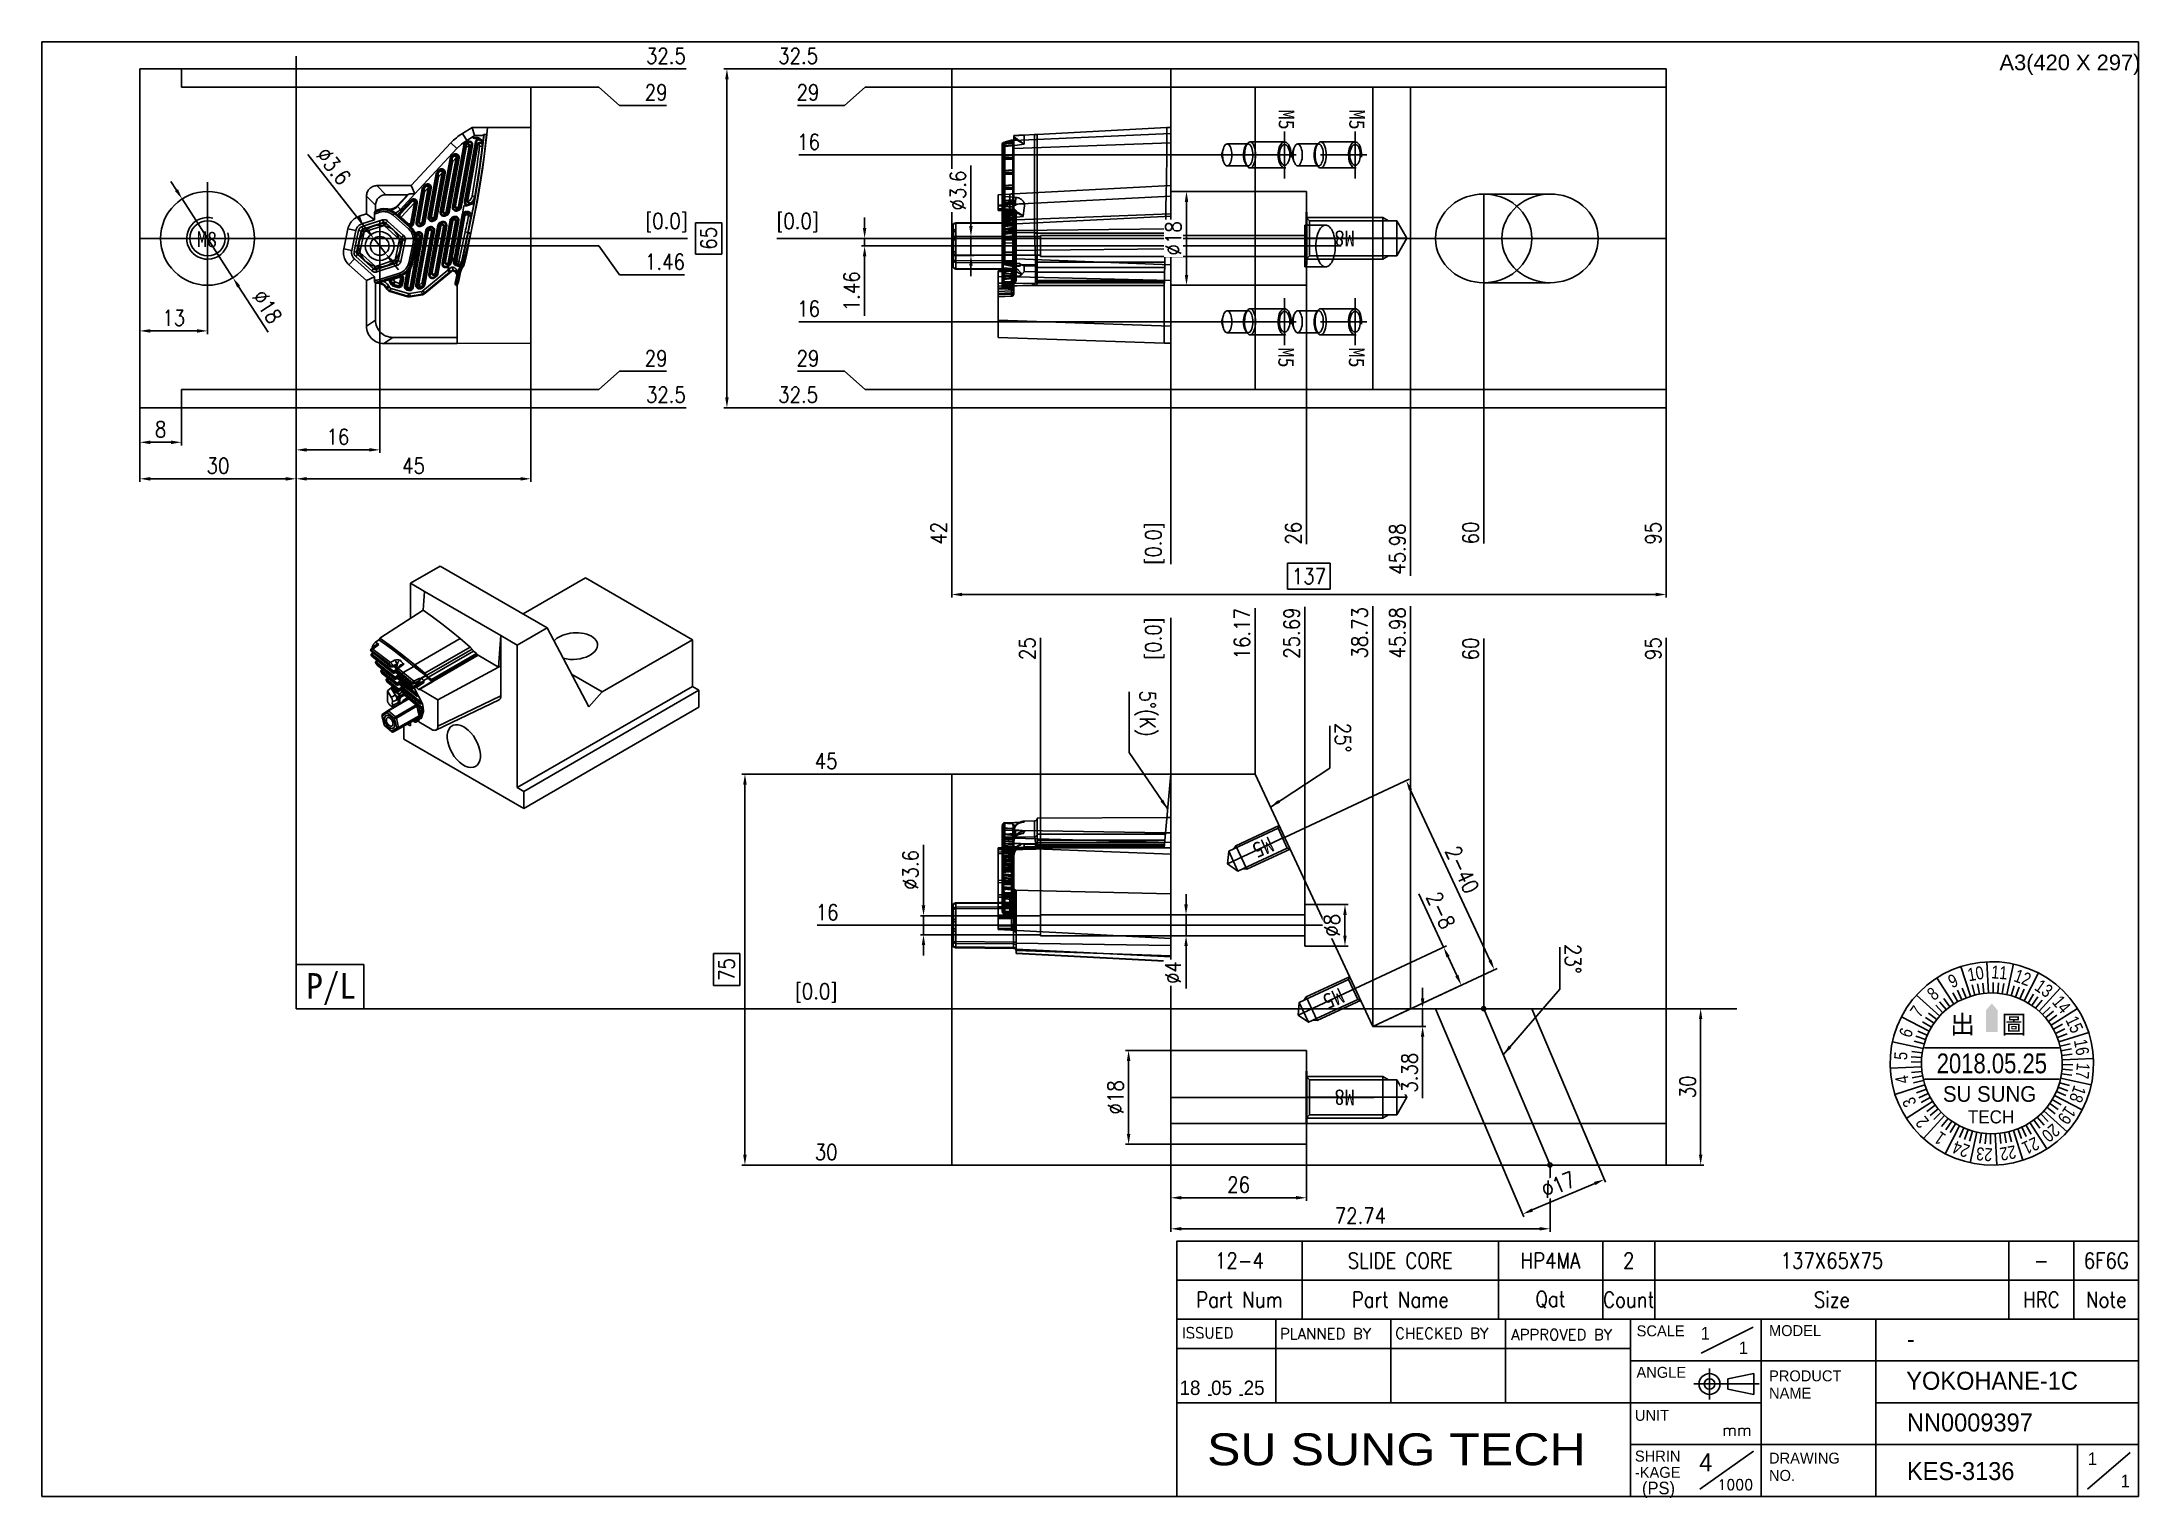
# Model space of a CAD drawing. Header units: millimetres. Extents: x 632 to 3922, y 1402 to 2001.
# Drawn here: x 3520 to 3922, y 1722.1 to 2001.4 of the extents above; entities that cross this region are included whole.
import ezdxf
from ezdxf.enums import TextEntityAlignment as Align
from ezdxf.lldxf.tags import DXFTag

# ---------------------------------------------------------------- set-up
doc = ezdxf.new("R2010")
doc.units = ezdxf.units.MM
for name, color, linetype in [('1', 1, 'Continuous'), ('2', 2, 'Continuous'), ('4', 4, 'Continuous'), ('6', 6, 'Continuous'), ('7', 7, 'Continuous'), ('8', 8, 'Continuous'), ('BCE', 1, 'CENTER'), ('BH', 11, 'HIDDEN'), ('BHTL', 5, 'CENTER'), ('BO', 7, 'Continuous'), ('BTL', 5, 'Continuous'), ('CE', 1, 'CENTER'), ('DIM', 7, 'Continuous'), ('H1', 2, 'HIDDEN'), ('H2', 4, 'HIDDEN'), ('L1', 31, 'Continuous'), ('PH', 5, 'PHANTOM')]:
    doc.layers.add(name, color=color, linetype=linetype)
doc.styles.add('1', font='ROMANK.shx')
doc.styles.add('JM_Standard', font='', dxfattribs={"height": 3})
doc.styles.add('KK', font='')
doc.styles.add('ROMANS', font='romans.shx', dxfattribs={"width": 0.8, "height": 3})
doc.styles.get("Standard").update_dxf_attribs({"font": ''})
doc.styles.add('STYLE', font='')
doc.styles.add('SY', font='romans.shx', dxfattribs={"width": 0.85, "height": 3, "bigfont": 'ghs.shx'})
doc.styles.add('돋움', font='', dxfattribs={"width": 0.85})
doc.styles.get('JM_Standard').set_extended_font_data('DotumChe')
doc.styles.get('KK').set_extended_font_data('Gulim')
doc.styles.get('Standard').set_extended_font_data('Arial')
doc.styles.get('STYLE').set_extended_font_data('BatangChe')
doc.styles.get('돋움').set_extended_font_data('Dotum')
tags = doc.linetypes.add('CENTER', pattern=[2, 1.25, -0.25, 0.25, -0.25]).pattern_tags.tags
tags[10:11] = [DXFTag(74, 4), DXFTag(75, 0), DXFTag(340, '0'), DXFTag(46, 1.0), DXFTag(50, 0.0), DXFTag(44, 0.0), DXFTag(45, 0.0)]
tags[8:9] = [DXFTag(74, 4), DXFTag(75, 0), DXFTag(340, '0'), DXFTag(46, 1.0), DXFTag(50, 0.0), DXFTag(44, 0.0), DXFTag(45, 0.0)]
tags[6:7] = [DXFTag(74, 4), DXFTag(75, 0), DXFTag(340, '0'), DXFTag(46, 1.0), DXFTag(50, 0.0), DXFTag(44, 0.0), DXFTag(45, 0.0)]
tags[4:5] = [DXFTag(74, 4), DXFTag(75, 0), DXFTag(340, '0'), DXFTag(46, 1.0), DXFTag(50, 0.0), DXFTag(44, 0.0), DXFTag(45, 0.0)]
tags = doc.linetypes.add('HIDDEN', pattern=[0.375, 0.25, -0.125]).pattern_tags.tags
tags[6:7] = [DXFTag(74, 4), DXFTag(75, 0), DXFTag(340, '0'), DXFTag(46, 1.0), DXFTag(50, 0.0), DXFTag(44, 0.0), DXFTag(45, 0.0)]
tags[4:5] = [DXFTag(74, 4), DXFTag(75, 0), DXFTag(340, '0'), DXFTag(46, 1.0), DXFTag(50, 0.0), DXFTag(44, 0.0), DXFTag(45, 0.0)]
tags = doc.linetypes.add('PHANTOM', pattern=[2.5, 1.25, -0.25, 0.25, -0.25, 0.25, -0.25]).pattern_tags.tags
tags[14:15] = [DXFTag(74, 4), DXFTag(75, 0), DXFTag(340, '0'), DXFTag(46, 1.0), DXFTag(50, 0.0), DXFTag(44, 0.0), DXFTag(45, 0.0)]
tags[12:13] = [DXFTag(74, 4), DXFTag(75, 0), DXFTag(340, '0'), DXFTag(46, 1.0), DXFTag(50, 0.0), DXFTag(44, 0.0), DXFTag(45, 0.0)]
tags[10:11] = [DXFTag(74, 4), DXFTag(75, 0), DXFTag(340, '0'), DXFTag(46, 1.0), DXFTag(50, 0.0), DXFTag(44, 0.0), DXFTag(45, 0.0)]
tags[8:9] = [DXFTag(74, 4), DXFTag(75, 0), DXFTag(340, '0'), DXFTag(46, 1.0), DXFTag(50, 0.0), DXFTag(44, 0.0), DXFTag(45, 0.0)]
tags[6:7] = [DXFTag(74, 4), DXFTag(75, 0), DXFTag(340, '0'), DXFTag(46, 1.0), DXFTag(50, 0.0), DXFTag(44, 0.0), DXFTag(45, 0.0)]
tags[4:5] = [DXFTag(74, 4), DXFTag(75, 0), DXFTag(340, '0'), DXFTag(46, 1.0), DXFTag(50, 0.0), DXFTag(44, 0.0), DXFTag(45, 0.0)]
doc.dimstyles.new('BaseStyle', dxfattribs={"dimtxt": 3, "dimasz": 2, "dimexe": 0.6, "dimexo": 0, "dimgap": 1, "dimtad": 1, "dimdsep": 46, "dimtxsty": 'SY', "dimcen": 0, "dimclrd": 3, "dimclre": 3, "dimclrt": 7, "dimaunit": 1, "dimazin": 0, "dimtfac": 1, "dimtmove": 0, "dimatfit": 3, "dimfxl": 1, "dimtolj": 1, "dimtzin": 0, "dimarcsym": 0})

msp = doc.modelspace()

# ---------------------------------------------------------------- texts
at = {"style": 'KK'}
for p in [(3912.221, 1729.66), (3918.509, 1725.388)]:
    msp.add_text('1', height=2.419, dxfattribs=at).set_placement(p, align=Align.MIDDLE_LEFT)
at = {"layer": '6', "style": 'STYLE'}
msp.add_text('P/L', height=4.9, dxfattribs=at).set_placement((3570.646, 1817.901))
at = {"layer": '6', "style": 'KK'}
msp.add_text('25', height=2.7648, dxfattribs=at).set_placement((3750.352, 1743.262), align=Align.MIDDLE_LEFT)
at = {"layer": '6', "insert": (3824.192, 1767.654), "char_height": 3, "attachment_point": 5, "style": 'SY'}
msp.add_mtext('2', dxfattribs=at)
at = {"layer": '7', "char_height": 3, "attachment_point": 5, "style": 'SY'}
for s, insert in [('12-4', (3749.562, 1767.654)), ('SLIDE CORE', (3780.377, 1767.654)), ('HP4MA', (3809.192, 1767.654)), ('137X65X75', (3863.137, 1767.654)), ('-', (3903.317, 1767.654)), ('6F6G', (3915.752, 1767.654)), ('Part Num', (3749.562, 1760.154)), ('Part Name', (3780.377, 1760.154)), ('Qat', (3809.192, 1760.154)), ('Count', (3824.192, 1760.154)), ('Size', (3863.137, 1760.154)), ('HRC', (3903.317, 1760.154)), ('Note', (3915.752, 1760.154))]:
    msp.add_mtext(s, dxfattribs=dict(at, insert=insert))
at = {"layer": 'DIM', "style": 'JM_Standard'}
for s, rotation, p in [('M5', 270.00762, (3758.563, 1986.501)), ('M5', 270.00762, (3772.083, 1986.501)), ('M8', 180, (3769.712, 1963.728)), ('M5', 270.00762, (3758.487, 1940.871)), ('M5', 270.00762, (3772.007, 1940.871)), ('M5', 204.99238, (3754.05, 1846.907)), ('M5', 204.99238, (3767.57, 1817.904)), ('M8', 180, (3769.712, 1798.969))]:
    msp.add_text(s, height=3, rotation=rotation, dxfattribs=at).set_placement(p, align=Align.MIDDLE)
msp.add_text('M8', height=3, dxfattribs=at).set_placement((3551.607, 1963.52), align=Align.MIDDLE)

# ---------------------------------------------------------------- blocks, each defined once
blk = doc.blocks.new('20180524_223518')
blk.add_ellipse((-0.28, 0.25), major_axis=(0, -2), ratio=0.5)
at = {"layer": '4', "color": 1, "linetype": 'CENTER'}
for p, q in [((-0.28, -4.25), (-0.28, 4.75)), ((1.97, 0.25), (-2.53, 0.25))]:
    blk.add_line(p, q, dxfattribs=at)
at = {"layer": '4'}
blk.add_ellipse((-0.28, 0.25), major_axis=(0, 2.5), ratio=0.5, start_param=1.396263, end_param=6.457718, dxfattribs=at)
blk = doc.blocks.new('20180524_2133461')
at = {"layer": 'BCE'}
blk.add_line((3.38, 15.75), (3.38, -3.53), dxfattribs=at)
at = {"layer": 'BH'}
blk.add_line((0, -1.58), (6.75, -1.58), dxfattribs=at)
for points in [[(-0.62, 15.75), (0, 15.12), (6.75, 15.12), (7.38, 15.75)], [(0, 15.12), (0, -1.58), (3.38, -3.53), (6.75, -1.58), (6.75, 15.12)]]:
    blk.add_lwpolyline(points, dxfattribs=at)
at = {"layer": 'BHTL'}
for p, q in [((-0.62, 15.75), (-0.62, 1.08)), ((7.38, 15.75), (7.38, 1.08))]:
    blk.add_line(p, q, dxfattribs=at)
blk.add_lwpolyline([(0, 0), (-0.62, 1.08), (7.38, 1.08), (6.75, 0)], dxfattribs=at)
at = {"layer": 'H1', "lineweight": 35, "ltscale": 0.25}
blk.add_line((-1.62, 15.75), (8.38, 15.75), dxfattribs=at)
blk = doc.blocks.new('PCT_1_8')
at = {"layer": 'BCE'}
for p, q in [((0, 4.4), (0, -4.4)), ((4.4, 0), (-4.4, 0))]:
    blk.add_line(p, q, dxfattribs=at)
at = {"layer": 'BO'}
blk.add_circle((0, 0), 3.38, dxfattribs=at)
at = {"layer": 'BTL'}
blk.add_arc((0, 0), 4, 255, 195, dxfattribs=at)
blk = doc.blocks.new('20180524_223254')
at = {"layer": '7'}
for p, q in [((-20.61, 64.42), (-9.17, 71.02)), ((-20.61, 50.95), (-20.61, 64.42)), ((-20.61, 64.42), (-15.16, 61.27)), ((-9.17, 71.02), (31.84, 47.34)), ((46.56, 66.46), (22.65, 52.65)), ((46.56, 66.46), (87.58, 42.78)), ((-15.16, 61.27), (-15.64, 54.17)), ((-15.16, 61.27), (14.14, 44.35)), ((2.33, 39.92), (-1.51, 43.19)), ((13.24, 32.31), (14.14, 44.35)), ((14.14, 44.35), (14.11, 32.82)), ((14.14, 44.35), (20.4, 40.74)), ((20.4, 40.74), (31.84, 47.34)), ((20.4, -13.97), (20.4, 40.74)), ((31.84, 47.34), (47.78, 17.05)), ((87.58, 42.78), (52.91, 22.77)), ((87.58, 42.78), (87.58, 24.82)), ((-35.63, 36.94), (-35.48, 36.58)), ((-35.59, 38.33), (-28.08, 32.41)), ((-34.94, 37.82), (-35.58, 37.19)), ((-35.29, 36.35), (-27.34, 30.08)), ((-33.99, 34.03), (-33.52, 33.27)), ((-33.29, 34.77), (-33.93, 34.3)), ((-33.29, 33.02), (-26.64, 27.78)), ((-10.07, 19.76), (13.24, 32.31)), ((4.75, 37.5), (3.65, 38.43)), ((5.06, 37.2), (4.92, 37.34)), ((13.24, 32.31), (5.41, 36.83)), ((13.24, 32.31), (14.11, 32.82)), ((13.24, 32.31), (14.14, 32.8)), ((14.14, 32.8), (14.11, 32.82)), ((14.14, 21.3), (14.14, 32.8)), ((-31.95, 30.68), (-31.49, 29.92)), ((-31.26, 31.42), (-31.9, 30.95)), ((-31.26, 29.67), (-25.94, 25.48)), ((-29.92, 27.33), (-29.45, 26.56)), ((-29.22, 28.06), (-29.86, 27.59)), ((-29.43, 23.17), (-27.92, 24.36)), ((-29.23, 26.32), (-25.1, 23.06)), ((-27.19, 24.71), (-27.83, 24.24)), ((-26.98, 29.99), (-25.57, 30.44)), ((-26.29, 27.69), (-24.88, 28.14)), ((-25.96, 30.74), (-19.83, 25.91)), ((-25.59, 25.39), (-24.18, 25.84)), ((-24.74, 29.78), (-25.4, 29.17)), ((-25.28, 28.45), (-19.78, 24.12)), ((-24.05, 27.48), (-24.71, 26.87)), ((-24.58, 26.15), (-18.3, 21.2)), ((-23.35, 25.18), (-24.01, 24.57)), ((-19.44, 24.03), (-19.05, 24.13)), ((-19.37, 25.87), (-17.94, 26.44)), ((-16.79, 26.01), (-18.96, 24.57)), ((-18.29, 24.42), (-17.44, 23.73)), ((-12.17, 26.68), (-17.03, 23.77)), ((-15, 29.92), (-15.95, 30.7)), ((-12.5, 27.54), (-13.62, 28.46)), ((-12.18, 27.25), (-12.32, 27.38)), ((20.4, -13.97), (87.58, 24.82)), ((41.22, 29.52), (52.91, 22.77)), ((90.05, 23.39), (87.58, 24.82)), ((-29.43, 23.17), (-27.91, 20.68)), ((-29.43, 23.17), (-29.43, 19.79)), ((-21.53, 20.16), (-29.36, 15.53)), ((-28.02, 17.35), (-27.28, 16.92)), ((-27.88, 23.97), (-25.84, 20.61)), ((-27.28, 16.92), (-27.43, 17.54)), ((-26.21, 17.39), (-27.28, 16.92)), ((-25.6, 20.62), (-24.31, 21.25)), ((-24.99, 23.06), (-23.48, 23.54)), ((-23.88, 23.86), (-16.74, 18.23)), ((-22.65, 22.89), (-23.31, 22.27)), ((-22.27, 21.08), (-19.48, 18.78)), ((-18.99, 24.01), (-16.01, 18.14)), ((-18.79, 18.09), (-16.39, 16.2)), ((-17.96, 21.11), (-17.57, 21.21)), ((-16.9, 16.6), (-17.59, 16.03)), ((-17.12, 23.65), (-17.12, 23.65)), ((-17.03, 23.77), (-10.07, 19.76)), ((-17.03, 23.75), (-17.03, 23.77)), ((-16.37, 18.15), (-16.07, 18.25)), ((-15.86, 17.67), (-15.56, 15.59)), ((-10.83, 8.13), (13.39, 19.75)), ((-10.07, 9.68), (-10.07, 19.76)), ((22.88, -15.4), (90.05, 23.39)), ((90.05, 16.86), (22.88, -21.93)), ((52.91, 22.77), (47.78, 17.05)), ((90.05, 23.39), (90.05, 16.86)), ((-31.49, 13.64), (-30.61, 10.02)), ((-29.39, 15.51), (-31.29, 14.17)), ((-30.44, 9.75), (-27.67, 7.46)), ((-27.1, 7.41), (-19.23, 11.85)), ((-23.09, 4.61), (-23.09, 9.68)), ((-21.8, 10.4), (-20.61, 9.71)), ((-20.61, 9.71), (-20.61, 11.07)), ((-19.61, 11.63), (-19.42, 11.48)), ((-18.28, 11.24), (-17.38, 11.88)), ((-17.69, 15.62), (-17.48, 14.73)), ((-17.42, 11.23), (-12.4, 8.33)), ((-16.83, 14.34), (-16.6, 14.37)), ((-16.76, 12.5), (-16.6, 12.53)), ((-16.48, 14.41), (-15.73, 14.73)), ((-16.3, 12.81), (-15.58, 15.22)), ((-15.78, 14.71), (-15.76, 14.63)), ((-23.09, 4.61), (22.88, -21.93)), ((20.4, -13.97), (22.88, -15.4)), ((22.88, -21.93), (22.88, -15.4))]:
    blk.add_line(p, q, dxfattribs=at)
for points in [[(-15.64, 54.17, 0), (-32.32, 43.36, 0)], [(-1.51, 43.19, 0), (-5, 46.09, 0), (-8.52, 48.88, 0), (-12.07, 51.58, 0), (-15.64, 54.17, 0)], [(-35.3, 39.53, 0), (-35.29, 39.61, 0), (-35.28, 39.7, 0), (-35.25, 39.85, 0), (-35.21, 40.01, 0), (-35.16, 40.17, 0), (-35.11, 40.33, 0), (-35.04, 40.48, 0), (-34.97, 40.64, 0), (-34.89, 40.79, 0), (-34.8, 40.94, 0), (-34.71, 41.08, 0), (-34.61, 41.21, 0), (-34.51, 41.34, 0), (-34.4, 41.47, 0), (-34.3, 41.57, 0), (-34.2, 41.66, 0), (-34.1, 41.74, 0), (-33.99, 41.82, 0)], [(-34.44, 40.29, 0), (-34.72, 40.07, 0)], [(-33.99, 41.82, 0), (-32.65, 42.71, 0)], [(-32.32, 43.33, 0), (-32.32, 43.29, 0), (-32.33, 43.25, 0), (-32.34, 43.21, 0), (-32.34, 43.18, 0), (-32.36, 43.14, 0), (-32.37, 43.1, 0), (-32.39, 43.06, 0), (-32.4, 43.02, 0), (-32.42, 42.98, 0), (-32.44, 42.94, 0), (-32.47, 42.91, 0), (-32.49, 42.87, 0), (-32.52, 42.84, 0), (-32.54, 42.81, 0), (-32.57, 42.78, 0), (-32.6, 42.76, 0), (-32.63, 42.73, 0), (-32.65, 42.71, 0)], [(-32.32, 43.33, 0), (-32.32, 43.37, 0)], [(-18.91, 33.14, 0), (-23.36, 36.71, 0), (-27.83, 40.12, 0), (-32.32, 43.36, 0)], [(48.85, 44.1, 0), (48.01, 44.52, 0), (47.07, 44.87, 0), (46.06, 45.14, 0), (45, 45.33, 0), (43.92, 45.43, 0), (42.84, 45.45, 0), (41.77, 45.4, 0), (40.72, 45.28, 0), (39.72, 45.09, 0), (38.77, 44.84, 0), (37.88, 44.54, 0), (37.04, 44.18, 0), (36.28, 43.78, 0), (35.6, 43.34, 0), (34.99, 42.86, 0), (34.47, 42.34, 0)], [(37.98, 35.67, 0), (39.26, 35.39, 0), (40.59, 35.24, 0), (41.93, 35.21, 0), (43.25, 35.3, 0), (44.51, 35.49, 0), (45.71, 35.77, 0), (46.82, 36.14, 0), (47.83, 36.59, 0), (48.73, 37.11, 0), (49.52, 37.69, 0), (50.17, 38.32, 0), (50.68, 39.01, 0), (51.02, 39.74, 0), (51.18, 40.5, 0), (51.15, 41.27, 0), (50.9, 42.04, 0)], [(50.9, 42.04, 0), (50.57, 42.6, 0), (50.12, 43.14, 0), (49.54, 43.65, 0), (48.85, 44.1, 0)], [(-35.71, 39.14, 0), (-35.71, 39.13, 0), (-35.74, 39.09, 0), (-35.77, 39.05, 0), (-35.79, 39.01, 0), (-35.81, 38.97, 0), (-35.82, 38.93, 0), (-35.83, 38.89, 0), (-35.84, 38.86, 0), (-35.84, 38.82, 0), (-35.84, 38.78, 0), (-35.84, 38.74, 0), (-35.83, 38.7, 0), (-35.82, 38.68, 0)], [(-35.82, 38.68, 0), (-35.82, 38.67, 0), (-35.81, 38.63, 0), (-35.79, 38.59, 0), (-35.77, 38.55, 0), (-35.75, 38.52, 0), (-35.73, 38.48, 0), (-35.7, 38.45, 0), (-35.68, 38.41, 0), (-35.65, 38.38, 0), (-35.62, 38.35, 0), (-35.59, 38.33, 0)], [(-34.76, 40.02, 0), (-34.91, 39.89, 0), (-35.28, 39.57, 0), (-35.43, 39.42, 0), (-35.65, 39.2, 0), (-35.7, 39.16, 0)], [(-35.58, 37.19, 0), (-35.58, 37.18, 0), (-35.59, 37.17, 0), (-35.61, 37.16, 0), (-35.62, 37.14, 0), (-35.62, 37.12, 0), (-35.63, 37.1, 0), (-35.64, 37.08, 0), (-35.64, 37.06, 0), (-35.64, 37.04, 0), (-35.64, 37.03, 0), (-35.64, 37.01, 0), (-35.64, 36.99, 0), (-35.64, 36.97, 0), (-35.63, 36.95, 0), (-35.63, 36.94, 0)], [(-35.48, 36.58, 0), (-35.47, 36.55, 0), (-35.45, 36.52, 0), (-35.42, 36.48, 0), (-35.4, 36.45, 0), (-35.36, 36.41, 0), (-35.32, 36.37, 0), (-35.29, 36.35, 0)], [(-34.72, 40.07, 0), (-34.73, 40.06, 0), (-34.74, 40.05, 0), (-34.75, 40.04, 0), (-34.76, 40.03, 0), (-34.76, 40.03, 0), (-34.77, 40.02, 0), (-34.78, 40.01, 0), (-34.78, 40, 0), (-34.78, 39.99, 0), (-34.78, 39.99, 0), (-34.79, 39.99, 0), (-34.79, 39.98, 0), (-34.79, 39.98, 0), (-34.79, 39.98, 0), (-34.79, 39.98, 0), (-34.79, 39.98, 0), (-34.79, 39.98, 0), (-34.79, 39.98, 0), (-34.79, 39.98, 0)], [(-33.93, 34.3, 0), (-33.94, 34.29, 0), (-33.96, 34.28, 0), (-33.97, 34.27, 0), (-33.98, 34.25, 0), (-33.99, 34.24, 0), (-34, 34.22, 0), (-34, 34.21, 0), (-34.01, 34.19, 0), (-34.01, 34.18, 0), (-34.01, 34.16, 0), (-34.02, 34.15, 0), (-34.02, 34.13, 0), (-34.01, 34.11, 0), (-34.01, 34.1, 0), (-34.01, 34.09, 0), (-34, 34.07, 0), (-34, 34.06, 0), (-33.99, 34.04, 0), (-33.99, 34.03, 0), (-33.99, 34.03, 0)], [(-33.52, 33.27, 0), (-33.52, 33.26, 0), (-33.49, 33.22, 0), (-33.45, 33.16, 0), (-33.39, 33.11, 0), (-33.33, 33.05, 0), (-33.29, 33.02, 0)], [(-28.08, 32.41, 0), (-28.06, 32.4, 0), (-28.03, 32.38, 0), (-27.99, 32.36, 0), (-27.96, 32.34, 0), (-27.92, 32.33, 0), (-27.89, 32.32, 0), (-27.86, 32.32, 0), (-27.83, 32.31, 0), (-27.8, 32.31, 0), (-27.77, 32.32, 0), (-27.75, 32.32, 0), (-27.73, 32.32, 0)], [(-27.74, 32.32, 0), (-27.39, 32.42, 0), (-26.17, 32.78, 0)], [(-24.4, 32.92, 0), (-26.04, 31.65, 0)], [(-25.77, 32.35, 0), (-25.77, 32.36, 0), (-25.77, 32.45, 0), (-25.76, 32.54, 0), (-25.75, 32.63, 0), (-25.74, 32.73, 0)], [(-25.74, 32.73, 0), (-25.73, 32.8, 0), (-25.73, 32.84, 0), (-25.72, 32.87, 0), (-25.71, 32.92, 0), (-25.71, 32.94, 0), (-25.71, 32.96, 0)], [(-25.69, 33.23, 0), (-25.71, 32.96, 0)], [(-24.59, 34.9, 0), (-24.85, 34.74, 0), (-25.09, 34.53, 0), (-25.29, 34.28, 0), (-25.46, 33.99, 0), (-25.59, 33.67, 0), (-25.68, 33.33, 0), (-25.69, 33.23, 0)], [(-23.1, 33.46, 0), (-23.75, 34.1, 0), (-24.11, 34.45, 0), (-24.29, 34.62, 0), (-24.37, 34.7, 0), (-24.41, 34.75, 0), (-24.44, 34.77, 0), (-24.44, 34.78, 0), (-24.45, 34.78, 0), (-24.45, 34.78, 0), (-24.45, 34.79, 0), (-24.45, 34.79, 0), (-24.45, 34.79, 0), (-24.45, 34.79, 0), (-24.45, 34.79, 0), (-24.45, 34.79, 0), (-24.45, 34.79, 0), (-24.45, 34.79, 0), (-24.45, 34.79, 0), (-24.45, 34.79, 0), (-24.45, 34.79, 0), (-24.45, 34.79, 0), (-24.45, 34.79, 0), (-24.45, 34.79, 0)], [(-23.08, 33.43, 0), (-23.08, 33.43, 0), (-23.08, 33.44, 0), (-23.08, 33.44, 0), (-23.09, 33.45, 0), (-23.09, 33.45, 0), (-23.1, 33.46, 0)], [(-15.95, 30.7, 0), (-18.91, 33.14, 0)], [(-12.01, 26.77, 0), (5.41, 36.83, 0)], [(3.06, 39.1, 0), (2.98, 39.21, 0), (2.89, 39.32, 0), (2.81, 39.43, 0), (2.72, 39.54, 0), (2.63, 39.64, 0), (2.53, 39.74, 0), (2.43, 39.83, 0), (2.33, 39.92, 0)], [(3.65, 38.43, 0), (3.57, 38.5, 0), (3.49, 38.57, 0), (3.42, 38.65, 0), (3.34, 38.73, 0), (3.27, 38.82, 0), (3.2, 38.91, 0), (3.13, 39, 0), (3.06, 39.1, 0)], [(4.75, 37.5, 0), (4.92, 37.34, 0)], [(5.06, 37.2, 0), (5.25, 37.01, 0), (5.35, 36.9, 0), (5.39, 36.85, 0), (5.4, 36.84, 0), (5.41, 36.83, 0), (5.41, 36.83, 0), (5.41, 36.83, 0), (5.41, 36.83, 0), (5.41, 36.83, 0), (5.41, 36.83, 0)], [(-31.9, 30.95, 0), (-31.91, 30.94, 0), (-31.92, 30.93, 0), (-31.93, 30.91, 0), (-31.94, 30.9, 0), (-31.95, 30.89, 0), (-31.96, 30.87, 0), (-31.97, 30.86, 0), (-31.97, 30.84, 0), (-31.98, 30.82, 0), (-31.98, 30.81, 0), (-31.98, 30.79, 0), (-31.98, 30.78, 0), (-31.98, 30.76, 0), (-31.98, 30.75, 0), (-31.97, 30.73, 0), (-31.97, 30.72, 0), (-31.97, 30.7, 0), (-31.96, 30.69, 0), (-31.95, 30.68, 0), (-31.95, 30.68, 0)], [(-31.49, 29.91, 0), (-31.49, 29.91, 0), (-31.45, 29.86, 0), (-31.41, 29.81, 0), (-31.36, 29.76, 0), (-31.29, 29.7, 0), (-31.26, 29.67, 0)], [(-29.86, 27.59, 0), (-29.88, 27.58, 0), (-29.89, 27.57, 0), (-29.9, 27.56, 0), (-29.91, 27.55, 0), (-29.92, 27.53, 0), (-29.93, 27.52, 0), (-29.93, 27.5, 0), (-29.94, 27.49, 0), (-29.94, 27.47, 0), (-29.95, 27.46, 0), (-29.95, 27.44, 0), (-29.95, 27.42, 0), (-29.95, 27.41, 0), (-29.94, 27.39, 0), (-29.94, 27.38, 0), (-29.94, 27.37, 0), (-29.93, 27.35, 0), (-29.93, 27.34, 0), (-29.92, 27.33, 0), (-29.92, 27.33, 0)], [(-29.45, 26.56, 0), (-29.45, 26.56, 0), (-29.42, 26.51, 0), (-29.38, 26.46, 0), (-29.32, 26.4, 0), (-29.26, 26.34, 0), (-29.23, 26.32, 0)], [(-27.53, 24.98, 0), (-27.56, 24.9, 0), (-27.59, 24.81, 0), (-27.63, 24.73, 0), (-27.68, 24.65, 0), (-27.73, 24.57, 0), (-27.79, 24.49, 0), (-27.85, 24.42, 0), (-27.92, 24.36, 0)], [(-27.83, 24.24, 0), (-27.84, 24.23, 0), (-27.85, 24.22, 0), (-27.87, 24.21, 0), (-27.88, 24.19, 0), (-27.89, 24.18, 0), (-27.89, 24.17, 0), (-27.9, 24.15, 0), (-27.91, 24.13, 0), (-27.91, 24.12, 0), (-27.91, 24.1, 0), (-27.91, 24.09, 0), (-27.91, 24.07, 0), (-27.91, 24.06, 0), (-27.91, 24.04, 0), (-27.91, 24.03, 0), (-27.9, 24.01, 0), (-27.9, 24, 0), (-27.89, 23.99, 0), (-27.88, 23.97, 0), (-27.88, 23.97, 0)], [(-27.34, 30.08, 0), (-27.31, 30.06, 0), (-27.27, 30.03, 0), (-27.23, 30.01, 0), (-27.2, 30, 0), (-27.17, 29.99, 0), (-27.14, 29.98, 0), (-27.11, 29.98, 0), (-27.08, 29.98, 0), (-27.05, 29.98, 0), (-27.02, 29.98, 0), (-26.99, 29.99, 0), (-26.98, 29.99, 0)], [(-27.11, 30.33, 0), (-27.11, 30.33, 0), (-27.1, 30.33, 0), (-27.1, 30.33, 0), (-27.08, 30.33, 0), (-27.07, 30.33, 0), (-27.06, 30.33, 0), (-27.04, 30.33, 0), (-27.02, 30.33, 0), (-27.01, 30.34, 0), (-26.99, 30.34, 0), (-26.98, 30.34, 0), (-26.96, 30.35, 0), (-26.94, 30.35, 0), (-26.93, 30.36, 0), (-26.91, 30.37, 0), (-26.9, 30.37, 0), (-26.88, 30.38, 0), (-26.87, 30.38, 0), (-26.85, 30.39, 0)], [(-26.63, 30.49, 0), (-26.68, 30.47, 0), (-26.74, 30.44, 0), (-26.79, 30.42, 0), (-26.85, 30.39, 0)], [(-26.85, 30.39, 0), (-26.85, 30.39, 0)], [(-26.64, 27.78, 0), (-26.61, 27.76, 0), (-26.57, 27.73, 0), (-26.54, 27.71, 0), (-26.5, 27.7, 0), (-26.47, 27.69, 0), (-26.44, 27.68, 0), (-26.41, 27.68, 0), (-26.38, 27.68, 0), (-26.35, 27.68, 0), (-26.32, 27.68, 0), (-26.29, 27.69, 0), (-26.29, 27.69, 0)], [(-26.42, 28.03, 0), (-26.41, 28.03, 0), (-26.41, 28.03, 0), (-26.4, 28.03, 0), (-26.39, 28.03, 0), (-26.37, 28.03, 0), (-26.36, 28.03, 0), (-26.34, 28.03, 0), (-26.33, 28.03, 0), (-26.31, 28.04, 0), (-26.3, 28.04, 0), (-26.28, 28.05, 0), (-26.26, 28.05, 0), (-26.25, 28.05, 0), (-26.23, 28.06, 0), (-26.22, 28.07, 0), (-26.2, 28.07, 0), (-26.19, 28.08, 0), (-26.17, 28.08, 0), (-26.16, 28.09, 0)], [(-26.03, 31.66, 0), (-26.03, 31.66, 0), (-26.06, 31.63, 0), (-26.09, 31.6, 0), (-26.11, 31.57, 0), (-26.14, 31.53, 0), (-26.16, 31.49, 0), (-26.18, 31.45, 0), (-26.19, 31.4, 0), (-26.2, 31.35, 0), (-26.21, 31.29, 0), (-26.21, 31.23, 0), (-26.21, 31.23, 0)], [(-26.21, 31.23, 0), (-26.2, 31.19, 0), (-26.2, 31.15, 0), (-26.19, 31.11, 0), (-26.18, 31.07, 0), (-26.17, 31.03, 0), (-26.15, 30.99, 0), (-26.13, 30.96, 0), (-26.11, 30.92, 0), (-26.09, 30.88, 0), (-26.07, 30.85, 0), (-26.04, 30.82, 0), (-26.01, 30.79, 0), (-25.98, 30.76, 0), (-25.96, 30.74, 0)], [(-25.94, 28.19, 0), (-25.99, 28.17, 0), (-26.04, 28.14, 0), (-26.09, 28.12, 0), (-26.16, 28.09, 0)], [(-26.16, 28.09, 0), (-26.16, 28.09, 0)], [(-25.94, 25.48, 0), (-25.91, 25.46, 0), (-25.88, 25.43, 0), (-25.84, 25.41, 0), (-25.81, 25.4, 0), (-25.77, 25.39, 0), (-25.74, 25.38, 0), (-25.71, 25.38, 0), (-25.68, 25.38, 0), (-25.65, 25.38, 0), (-25.63, 25.38, 0), (-25.6, 25.39, 0), (-25.59, 25.39, 0)], [(-25.72, 25.73, 0), (-25.71, 25.73, 0), (-25.71, 25.73, 0), (-25.7, 25.73, 0), (-25.69, 25.73, 0), (-25.68, 25.73, 0), (-25.66, 25.73, 0), (-25.65, 25.73, 0), (-25.63, 25.74, 0), (-25.61, 25.74, 0), (-25.6, 25.74, 0), (-25.58, 25.75, 0), (-25.57, 25.75, 0), (-25.55, 25.76, 0), (-25.53, 25.76, 0), (-25.52, 25.77, 0), (-25.5, 25.77, 0), (-25.49, 25.78, 0), (-25.47, 25.79, 0), (-25.46, 25.79, 0)], [(-25.4, 29.17, 0), (-25.42, 29.15, 0), (-25.44, 29.13, 0), (-25.45, 29.11, 0), (-25.47, 29.09, 0), (-25.48, 29.06, 0), (-25.49, 29.03, 0), (-25.5, 29, 0), (-25.51, 28.97, 0), (-25.51, 28.93, 0), (-25.51, 28.89, 0), (-25.51, 28.85, 0), (-25.5, 28.81, 0), (-25.49, 28.77, 0), (-25.49, 28.76, 0)], [(-25.49, 28.77, 0), (-25.48, 28.73, 0), (-25.47, 28.7, 0), (-25.45, 28.66, 0), (-25.43, 28.62, 0), (-25.4, 28.59, 0), (-25.38, 28.55, 0), (-25.35, 28.52, 0), (-25.32, 28.49, 0), (-25.29, 28.46, 0), (-25.28, 28.45, 0)], [(-25.49, 28.76, 0), (-25.49, 28.76, 0), (-25.49, 28.76, 0), (-25.49, 28.75, 0), (-25.48, 28.75, 0), (-25.47, 28.75, 0), (-25.47, 28.74, 0), (-25.46, 28.74, 0), (-25.45, 28.74, 0), (-25.45, 28.74, 0), (-25.44, 28.74, 0)], [(-25.49, 28.76, 0), (-25.49, 28.75, 0)], [(-25.24, 25.89, 0), (-25.29, 25.87, 0), (-25.34, 25.85, 0), (-25.4, 25.82, 0), (-25.46, 25.79, 0)], [(-25.46, 25.79, 0), (-25.46, 25.79, 0)], [(-24.71, 26.87, 0), (-24.72, 26.86, 0), (-24.74, 26.83, 0), (-24.76, 26.81, 0), (-24.77, 26.79, 0), (-24.78, 26.76, 0), (-24.79, 26.73, 0), (-24.8, 26.7, 0), (-24.81, 26.67, 0), (-24.81, 26.63, 0), (-24.81, 26.59, 0), (-24.81, 26.55, 0), (-24.81, 26.51, 0), (-24.8, 26.47, 0), (-24.8, 26.46, 0)], [(-24.8, 26.47, 0), (-24.79, 26.44, 0), (-24.77, 26.4, 0), (-24.75, 26.36, 0), (-24.73, 26.32, 0), (-24.7, 26.29, 0), (-24.68, 26.25, 0), (-24.65, 26.22, 0), (-24.62, 26.19, 0), (-24.59, 26.17, 0), (-24.58, 26.15, 0)], [(-24.8, 26.46, 0), (-24.79, 26.45, 0)], [(-24.75, 26.44, 0), (-24.75, 26.44, 0), (-24.76, 26.44, 0), (-24.76, 26.44, 0), (-24.77, 26.44, 0), (-24.78, 26.45, 0), (-24.78, 26.45, 0), (-24.79, 26.45, 0), (-24.79, 26.46, 0), (-24.8, 26.46, 0), (-24.8, 26.46, 0)], [(-24.01, 24.57, 0), (-24.03, 24.56, 0), (-24.04, 24.53, 0), (-24.06, 24.51, 0), (-24.07, 24.49, 0), (-24.09, 24.46, 0), (-24.1, 24.43, 0), (-24.11, 24.4, 0), (-24.11, 24.37, 0), (-24.12, 24.33, 0), (-24.12, 24.29, 0), (-24.11, 24.25, 0), (-24.11, 24.21, 0), (-24.1, 24.17, 0), (-24.1, 24.16, 0)], [(-24.1, 24.17, 0), (-24.09, 24.14, 0), (-24.07, 24.1, 0), (-24.05, 24.06, 0), (-24.03, 24.02, 0), (-24.01, 23.99, 0), (-23.98, 23.96, 0), (-23.96, 23.92, 0), (-23.93, 23.89, 0), (-23.89, 23.87, 0), (-23.88, 23.86, 0)], [(-24.1, 24.16, 0), (-24.1, 24.16, 0), (-24.1, 24.16, 0), (-24.09, 24.15, 0), (-24.09, 24.15, 0), (-24.08, 24.15, 0), (-24.07, 24.14, 0), (-24.06, 24.14, 0), (-24.06, 24.14, 0), (-24.05, 24.14, 0), (-24.05, 24.14, 0)], [(-19.83, 25.91, 0), (-19.8, 25.89, 0), (-19.77, 25.87, 0), (-19.74, 25.86, 0), (-19.71, 25.85, 0), (-19.68, 25.84, 0), (-19.64, 25.83, 0), (-19.61, 25.83, 0), (-19.57, 25.83, 0), (-19.53, 25.83, 0), (-19.49, 25.83, 0), (-19.45, 25.84, 0), (-19.4, 25.86, 0), (-19.37, 25.87, 0)], [(-19.83, 25.91, 0), (-19.83, 25.91, 0), (-19.83, 25.91, 0)], [(-19.58, 24.44, 0), (-19.58, 24.44, 0), (-19.57, 24.45, 0), (-19.56, 24.45, 0), (-19.55, 24.45, 0), (-19.54, 24.46, 0), (-19.53, 24.46, 0), (-19.52, 24.47, 0), (-19.5, 24.48, 0), (-19.49, 24.48, 0), (-19.47, 24.49, 0), (-19.46, 24.5, 0), (-19.44, 24.5, 0), (-19.43, 24.51, 0), (-19.41, 24.52, 0), (-19.4, 24.53, 0), (-19.38, 24.54, 0), (-19.37, 24.54, 0), (-19.36, 24.55, 0), (-19.34, 24.56, 0)], [(-19.34, 24.56, 0), (-19.28, 24.59, 0), (-19.22, 24.61, 0), (-19.16, 24.63, 0), (-19.11, 24.65, 0)], [(-19.34, 24.56, 0), (-19.34, 24.56, 0), (-19.34, 24.56, 0)], [(-18.96, 24.57, 0), (-19.03, 24.5, 0), (-19.09, 24.4, 0), (-19.12, 24.33, 0)], [(-19.12, 24.33, 0), (-19.11, 24.29, 0), (-19.09, 24.25, 0), (-19.08, 24.2, 0), (-19.06, 24.16, 0), (-19.03, 24.09, 0), (-18.99, 24.01, 0)], [(-18.29, 24.42, 0), (-18.41, 24.51, 0), (-18.54, 24.58, 0), (-18.66, 24.61, 0), (-18.77, 24.62, 0), (-18.87, 24.61, 0), (-18.96, 24.57, 0)], [(-17.38, 25.86, 0), (-17.38, 25.85, 0), (-17.35, 25.84, 0), (-17.33, 25.83, 0), (-17.31, 25.81, 0), (-17.28, 25.79, 0), (-17.26, 25.77, 0), (-17.24, 25.75, 0), (-17.22, 25.73, 0), (-17.22, 25.73, 0)], [(-16.88, 27.92, 0), (-16.91, 27.92, 0), (-16.94, 27.91, 0), (-17.01, 27.91, 0), (-17.19, 27.87, 0), (-17.2, 27.87, 0)], [(-16.71, 27.93, 0), (-16.79, 27.92, 0), (-16.88, 27.92, 0)], [(-16.26, 27.97, 0), (-16.26, 27.97, 0), (-16.48, 27.96, 0), (-16.6, 27.95, 0), (-16.71, 27.93, 0)], [(-15.47, 26.31, 0), (-15.47, 26.31, 0), (-15.44, 26.36, 0), (-15.42, 26.4, 0), (-15.4, 26.44, 0), (-15.4, 26.47, 0), (-15.39, 26.49, 0), (-15.39, 26.52, 0), (-15.39, 26.54, 0)], [(-15.39, 26.54, 0), (-15.46, 27.1, 0), (-15.46, 27.11, 0)], [(-14.24, 29.12, 0), (-14.38, 29.29, 0), (-14.53, 29.47, 0), (-14.68, 29.63, 0), (-14.84, 29.78, 0), (-15, 29.92, 0)], [(-13.62, 28.46, 0), (-13.75, 28.58, 0), (-13.88, 28.7, 0), (-14, 28.83, 0), (-14.12, 28.97, 0), (-14.24, 29.12, 0)], [(-12.32, 27.38, 0), (-12.41, 27.46, 0), (-12.5, 27.54, 0)], [(-12.03, 26.93, 0), (-12.03, 26.93, 0), (-12.03, 26.96, 0), (-12.03, 27, 0), (-12.04, 27.03, 0), (-12.05, 27.06, 0), (-12.06, 27.09, 0), (-12.07, 27.12, 0), (-12.09, 27.15, 0), (-12.11, 27.17, 0), (-12.13, 27.2, 0), (-12.15, 27.23, 0), (-12.18, 27.25, 0)], [(-12.03, 26.9, 0), (-12.03, 26.94, 0), (-12.04, 26.97, 0), (-12.05, 27.01, 0), (-12.06, 27.04, 0), (-12.09, 27.07, 0), (-12.11, 27.1, 0), (-12.14, 27.13, 0), (-12.18, 27.16, 0)], [(-12.17, 26.69, 0), (-12.15, 26.7, 0), (-12.12, 26.72, 0), (-12.1, 26.74, 0), (-12.09, 26.76, 0), (-12.07, 26.78, 0), (-12.05, 26.8, 0)], [(-12.17, 26.68, 0), (-12.01, 26.77, 0)], [(-12.05, 26.8, 0), (-12.05, 26.82, 0), (-12.04, 26.85, 0), (-12.03, 26.87, 0), (-12.03, 26.9, 0), (-12.03, 26.93, 0)], [(-29.43, 19.79, 0), (-29.42, 19.63, 0), (-29.4, 19.46, 0), (-29.37, 19.28, 0), (-29.32, 19.11, 0), (-29.26, 18.93, 0), (-29.19, 18.75, 0), (-29.11, 18.57, 0), (-29.01, 18.4, 0), (-28.91, 18.23, 0), (-28.8, 18.07, 0), (-28.68, 17.92, 0), (-28.56, 17.78, 0), (-28.43, 17.65, 0), (-28.29, 17.54, 0), (-28.15, 17.43, 0), (-28.02, 17.35, 0)], [(-27.91, 20.68, 0), (-27.83, 20.53, 0), (-27.76, 20.39, 0), (-27.69, 20.23, 0), (-27.62, 20.08, 0), (-27.57, 19.92, 0), (-27.53, 19.77, 0), (-27.5, 19.62, 0), (-27.48, 19.47, 0), (-27.46, 19.32, 0), (-27.46, 19.18, 0), (-27.47, 19.08, 0), (-27.48, 18.99, 0), (-27.49, 18.9, 0)], [(-27.43, 17.54, 0), (-27.51, 18.03, 0), (-27.54, 18.49, 0), (-27.49, 18.9, 0)], [(-25.84, 20.61, 0), (-25.81, 20.57, 0)], [(-25.81, 20.73, 0), (-25.81, 20.73, 0), (-25.81, 20.7, 0), (-25.82, 20.66, 0), (-25.82, 20.63, 0), (-25.81, 20.6, 0), (-25.81, 20.59, 0), (-25.81, 20.57, 0)], [(-25.81, 20.57, 0), (-25.77, 20.57, 0), (-25.73, 20.58, 0), (-25.69, 20.59, 0), (-25.65, 20.6, 0), (-25.6, 20.62, 0), (-25.6, 20.62, 0)], [(-25.6, 20.62, 0), (-25.56, 20.65, 0), (-25.56, 20.65, 0)], [(-25.12, 23.14, 0), (-25.12, 23.14, 0), (-25.12, 23.13, 0), (-25.12, 23.12, 0), (-25.12, 23.11, 0), (-25.11, 23.1, 0), (-25.11, 23.09, 0), (-25.1, 23.08, 0), (-25.1, 23.07, 0), (-25.09, 23.06, 0), (-25.09, 23.06, 0)], [(-25.09, 23.06, 0), (-25.06, 23.05, 0), (-25.03, 23.05, 0), (-25.01, 23.06, 0), (-24.99, 23.06, 0)], [(-24.99, 23.06, 0), (-24.98, 23.07, 0), (-24.96, 23.08, 0), (-24.94, 23.09, 0), (-24.92, 23.11, 0), (-24.9, 23.13, 0), (-24.88, 23.15, 0), (-24.86, 23.18, 0), (-24.85, 23.21, 0), (-24.84, 23.24, 0), (-24.83, 23.27, 0), (-24.82, 23.31, 0), (-24.81, 23.33, 0), (-24.81, 23.35, 0), (-24.8, 23.37, 0), (-24.8, 23.39, 0), (-24.8, 23.41, 0), (-24.79, 23.42, 0), (-24.79, 23.44, 0), (-24.79, 23.45, 0), (-24.78, 23.46, 0), (-24.78, 23.47, 0), (-24.78, 23.47, 0), (-24.78, 23.47, 0), (-24.78, 23.48, 0), (-24.77, 23.48, 0), (-24.77, 23.48, 0), (-24.77, 23.49, 0), (-24.77, 23.49, 0), (-24.77, 23.49, 0), (-24.77, 23.49, 0), (-24.77, 23.49, 0), (-24.76, 23.49, 0), (-24.76, 23.49, 0), (-24.76, 23.49, 0), (-24.76, 23.49, 0)], [(-24.54, 23.59, 0), (-24.59, 23.57, 0), (-24.64, 23.55, 0), (-24.7, 23.52, 0), (-24.76, 23.49, 0)], [(-24.29, 21.26, 0), (-24.31, 21.25, 0)], [(-24.29, 21.26, 0), (-24.29, 21.26, 0), (-24.3, 21.25, 0), (-24.31, 21.25, 0), (-24.31, 21.24, 0)], [(-23.31, 22.27, 0), (-23.33, 22.26, 0), (-23.35, 22.24, 0), (-23.36, 22.21, 0), (-23.38, 22.19, 0), (-23.39, 22.16, 0), (-23.4, 22.13, 0), (-23.41, 22.1, 0), (-23.41, 22.07, 0), (-23.42, 22.03, 0), (-23.42, 21.99, 0), (-23.42, 21.95, 0), (-23.41, 21.91, 0)], [(-23.36, 21.89, 0), (-23.36, 21.89, 0), (-23.37, 21.89, 0), (-23.37, 21.89, 0), (-23.38, 21.89, 0), (-23.39, 21.89, 0), (-23.4, 21.9, 0), (-23.4, 21.9, 0), (-23.41, 21.9, 0), (-23.41, 21.91, 0)], [(-23.41, 21.91, 0), (-23.41, 21.91, 0), (-23.41, 21.91, 0)], [(-23.41, 21.91, 0), (-23.4, 21.88, 0), (-23.38, 21.84, 0), (-23.36, 21.81, 0), (-23.33, 21.77, 0), (-23.31, 21.74, 0), (-23.28, 21.71, 0), (-23.25, 21.68, 0), (-23.22, 21.65, 0), (-23.19, 21.63, 0), (-23.15, 21.61, 0), (-23.12, 21.59, 0), (-23.09, 21.58, 0)], [(-23.09, 21.58, 0), (-22.94, 21.51, 0), (-22.77, 21.42, 0), (-22.59, 21.31, 0), (-22.41, 21.18, 0), (-22.27, 21.08, 0)], [(-21.52, 20.17, 0), (-21.53, 20.16, 0)], [(-19.78, 24.12, 0), (-19.75, 24.1, 0), (-19.71, 24.08, 0), (-19.67, 24.06, 0), (-19.64, 24.04, 0), (-19.61, 24.03, 0), (-19.58, 24.03, 0), (-19.55, 24.02, 0), (-19.52, 24.02, 0), (-19.49, 24.02, 0), (-19.46, 24.03, 0), (-19.44, 24.03, 0)], [(-19.48, 18.78, 0), (-19.34, 18.66, 0), (-19.16, 18.49, 0), (-19, 18.32, 0), (-18.88, 18.18, 0)], [(-18.99, 24.01, 0), (-18.99, 24.01, 0)], [(-18.88, 18.18, 0), (-18.86, 18.16, 0), (-18.83, 18.13, 0), (-18.8, 18.1, 0), (-18.79, 18.09, 0)], [(-18.3, 21.2, 0), (-18.27, 21.18, 0), (-18.23, 21.16, 0), (-18.19, 21.14, 0), (-18.16, 21.13, 0), (-18.13, 21.12, 0), (-18.09, 21.11, 0), (-18.06, 21.11, 0), (-18.03, 21.1, 0), (-18.01, 21.11, 0), (-17.98, 21.11, 0), (-17.96, 21.11, 0)], [(-17.86, 21.64, 0), (-17.87, 21.63, 0), (-17.89, 21.63, 0), (-17.9, 21.62, 0), (-17.92, 21.61, 0), (-17.93, 21.6, 0), (-17.95, 21.6, 0), (-17.96, 21.59, 0), (-17.98, 21.58, 0), (-17.99, 21.57, 0), (-18.01, 21.57, 0), (-18.02, 21.56, 0), (-18.03, 21.55, 0), (-18.05, 21.55, 0), (-18.06, 21.54, 0), (-18.07, 21.54, 0), (-18.08, 21.53, 0), (-18.09, 21.53, 0), (-18.09, 21.53, 0), (-18.1, 21.53, 0)], [(-17.86, 21.64, 0), (-17.8, 21.67, 0)], [(-17.86, 21.64, 0), (-17.86, 21.64, 0), (-17.86, 21.64, 0)], [(-17.44, 23.73, 0), (-17.38, 23.68, 0), (-17.32, 23.65, 0), (-17.26, 23.63, 0), (-17.2, 23.63, 0), (-17.15, 23.64, 0), (-17.1, 23.66, 0), (-17.07, 23.69, 0), (-17.04, 23.74, 0), (-17.03, 23.75, 0)], [(-17.44, 23.73, 0), (-17.42, 23.71, 0), (-17.39, 23.69, 0), (-17.36, 23.67, 0), (-17.34, 23.66, 0), (-17.31, 23.65, 0), (-17.29, 23.64, 0), (-17.26, 23.63, 0), (-17.24, 23.63, 0), (-17.22, 23.63, 0), (-17.2, 23.63, 0), (-17.17, 23.63, 0), (-17.15, 23.64, 0), (-17.13, 23.64, 0), (-17.12, 23.65, 0), (-17.12, 23.65, 0)], [(-17.03, 23.75, 0), (-17.03, 23.75, 0)], [(-16.74, 18.23, 0), (-16.71, 18.2, 0), (-16.67, 18.18, 0), (-16.64, 18.16, 0), (-16.6, 18.15, 0), (-16.57, 18.14, 0), (-16.54, 18.13, 0), (-16.51, 18.13, 0), (-16.48, 18.13, 0), (-16.45, 18.13, 0), (-16.45, 18.13, 0)], [(-16.45, 18.13, 0), (-16.43, 18.13, 0), (-16.41, 18.14, 0), (-16.38, 18.14, 0), (-16.37, 18.15, 0)], [(-16.39, 16.2, 0), (-16.37, 16.18, 0), (-16.34, 16.17, 0), (-16.32, 16.16, 0), (-16.3, 16.15, 0), (-16.28, 16.14, 0), (-16.26, 16.14, 0), (-16.24, 16.14, 0), (-16.21, 16.14, 0), (-16.19, 16.14, 0), (-16.17, 16.14, 0), (-16.15, 16.14, 0), (-16.13, 16.15, 0), (-16.11, 16.16, 0), (-16.11, 16.16, 0)], [(-16.11, 16.16, 0), (-15.67, 16.35, 0)], [(-16.01, 18.14, 0), (-15.96, 18.02, 0), (-15.91, 17.9, 0), (-15.88, 17.78, 0), (-15.86, 17.67, 0)], [(14.14, 21.3, 0), (14.13, 21.03, 0), (14.09, 20.78, 0), (14.03, 20.54, 0), (13.95, 20.33, 0), (13.84, 20.15, 0), (13.71, 19.99, 0), (13.56, 19.85, 0), (13.39, 19.75, 0)], [(-27.18, 8.89, 0), (-27.44, 8.78, 0), (-27.73, 8.75, 0), (-28.05, 8.79, 0), (-28.39, 8.91, 0), (-28.73, 9.11, 0), (-29.06, 9.36, 0), (-29.38, 9.68, 0), (-29.68, 10.04, 0), (-29.94, 10.44, 0), (-30.17, 10.87, 0), (-30.34, 11.31, 0), (-30.46, 11.74, 0), (-30.52, 12.17, 0), (-30.53, 12.56, 0), (-30.47, 12.92, 0), (-30.45, 13.01, 0)], [(-29.93, 13.68, 0), (-30.15, 13.51, 0), (-30.32, 13.26, 0), (-30.43, 12.96, 0), (-30.49, 12.61, 0), (-30.49, 12.21, 0), (-30.43, 11.79, 0), (-30.31, 11.36, 0), (-30.14, 10.92, 0), (-29.93, 10.49, 0), (-29.66, 10.09, 0), (-29.37, 9.72, 0), (-29.05, 9.4, 0), (-28.71, 9.14, 0), (-28.37, 8.95, 0), (-28.04, 8.82, 0), (-27.72, 8.77, 0), (-27.43, 8.8, 0), (-27.17, 8.9, 0)], [(-30.45, 13.01, 0), (-30.32, 13.3, 0), (-30.14, 13.53, 0), (-29.94, 13.67, 0)], [(-29.94, 13.67, 0), (-29.68, 13.77, 0), (-29.38, 13.79, 0), (-29.06, 13.73, 0), (-28.73, 13.6, 0), (-28.39, 13.4, 0), (-28.05, 13.13, 0), (-27.73, 12.81, 0), (-27.44, 12.44, 0), (-27.18, 12.04, 0), (-26.97, 11.61, 0), (-26.8, 11.17, 0), (-26.69, 10.73, 0), (-26.63, 10.31, 0), (-26.64, 9.92, 0), (-26.7, 9.57, 0), (-26.82, 9.28, 0), (-27, 9.04, 0), (-27.18, 8.89, 0)], [(-29.45, 12.85, 0), (-29.59, 12.73, 0), (-29.7, 12.58, 0), (-29.78, 12.38, 0), (-29.81, 12.15, 0), (-29.81, 11.89, 0), (-29.78, 11.62, 0), (-29.7, 11.33, 0), (-29.59, 11.05, 0), (-29.45, 10.77, 0), (-29.28, 10.51, 0), (-29.08, 10.27, 0), (-28.88, 10.06, 0), (-28.66, 9.89, 0), (-28.43, 9.76, 0), (-28.22, 9.68, 0), (-28.01, 9.65, 0), (-27.82, 9.66, 0), (-27.65, 9.73, 0)], [(-27.27, 10.56, 0), (-27.29, 10.82, 0), (-27.35, 11.1, 0), (-27.44, 11.39, 0), (-27.57, 11.67, 0), (-27.73, 11.94, 0), (-27.91, 12.2, 0), (-28.11, 12.42, 0), (-28.32, 12.61, 0), (-28.55, 12.76, 0), (-28.77, 12.87, 0), (-28.98, 12.92, 0), (-29.18, 12.93, 0), (-29.36, 12.89, 0), (-29.45, 12.85, 0)], [(-27.65, 9.73, 0), (-27.5, 9.85, 0), (-27.39, 10, 0), (-27.32, 10.2, 0), (-27.28, 10.43, 0), (-27.27, 10.56, 0)], [(-19.42, 11.48, 0), (-19.33, 11.4, 0), (-19.23, 11.33, 0), (-19.12, 11.27, 0), (-19.02, 11.22, 0), (-18.92, 11.19, 0), (-18.83, 11.16, 0), (-18.73, 11.14, 0), (-18.64, 11.14, 0), (-18.57, 11.14, 0), (-18.51, 11.15, 0), (-18.45, 11.16, 0), (-18.43, 11.17, 0)], [(-19.23, 11.85, 0), (-19.22, 11.85, 0), (-19.19, 11.86, 0), (-19.18, 11.86, 0), (-19.17, 11.87, 0), (-19.16, 11.87, 0), (-19.16, 11.87, 0)], [(-18.43, 11.17, 0), (-18.39, 11.18, 0), (-18.33, 11.21, 0), (-18.28, 11.24, 0)], [(-18.43, 11.17, 0), (-18.42, 11.17, 0)], [(-18.29, 11.24, 0), (-17.42, 11.67, 0)], [(-17.59, 16.03, 0), (-17.6, 16.02, 0), (-17.62, 16.01, 0), (-17.63, 15.98, 0), (-17.65, 15.96, 0), (-17.67, 15.94, 0), (-17.68, 15.91, 0), (-17.69, 15.88, 0), (-17.7, 15.85, 0), (-17.7, 15.82, 0), (-17.71, 15.78, 0), (-17.71, 15.74, 0), (-17.71, 15.7, 0), (-17.7, 15.66, 0), (-17.69, 15.62, 0)], [(-17.48, 14.73, 0), (-17.47, 14.7, 0), (-17.46, 14.66, 0), (-17.44, 14.62, 0), (-17.43, 14.61, 0)], [(-17.43, 14.61, 0), (-17.41, 14.57, 0), (-17.4, 14.54, 0), (-17.37, 14.51, 0), (-17.35, 14.49, 0), (-17.32, 14.46, 0), (-17.29, 14.44, 0), (-17.26, 14.42, 0), (-17.23, 14.4, 0), (-17.19, 14.38, 0), (-17.15, 14.36, 0), (-17.1, 14.35, 0), (-17.05, 14.34, 0), (-17, 14.33, 0), (-16.95, 14.33, 0), (-16.89, 14.33, 0), (-16.86, 14.33, 0)], [(-17.05, 12.39, 0), (-17.12, 12.34, 0), (-17.19, 12.27, 0), (-17.25, 12.19, 0), (-17.3, 12.1, 0), (-17.35, 11.99, 0), (-17.38, 11.88, 0), (-17.41, 11.76, 0), (-17.42, 11.63, 0), (-17.43, 11.5, 0), (-17.42, 11.38, 0)], [(-17.42, 11.38, 0), (-17.42, 11.23, 0)], [(-16.88, 14.33, 0), (-16.95, 14.33, 0), (-17.03, 14.34, 0), (-17.1, 14.36, 0), (-17.17, 14.39, 0), (-17.24, 14.43, 0), (-17.3, 14.48, 0), (-17.35, 14.54, 0), (-17.39, 14.61, 0)], [(-16.33, 12.88, 0), (-17.05, 12.39, 0)], [(-16.76, 12.5, 0), (-16.86, 12.48, 0), (-16.95, 12.45, 0), (-17.04, 12.4, 0), (-17.05, 12.39, 0)], [(-16.83, 14.34, 0), (-16.88, 14.33, 0)], [(-16.86, 14.33, 0), (-16.83, 14.34, 0), (-16.83, 14.34, 0)], [(-16.46, 12.58, 0), (-16.53, 12.55, 0), (-16.6, 12.53, 0)], [(-16.3, 12.81, 0), (-16.33, 12.74, 0), (-16.37, 12.68, 0), (-16.41, 12.63, 0), (-16.46, 12.58, 0)], [(-16.27, 12.93, 0), (-16.33, 12.88, 0)], [(-15.56, 15.59, 0), (-15.55, 15.49, 0), (-15.55, 15.39, 0), (-15.56, 15.3, 0), (-15.58, 15.22, 0)], [(-12.4, 8.33, 0), (-12.19, 8.22, 0), (-11.97, 8.13, 0), (-11.76, 8.07, 0), (-11.56, 8.03, 0), (-11.36, 8.02, 0), (-11.17, 8.03, 0), (-11, 8.07, 0), (-10.83, 8.13, 0)], [(-10.83, 8.13, 0), (-10.66, 8.23, 0), (-10.51, 8.36, 0), (-10.38, 8.52, 0), (-10.27, 8.71, 0), (-10.19, 8.92, 0), (-10.12, 9.16, 0), (-10.09, 9.41, 0), (-10.07, 9.68, 0)], [(-4.6, 9.75, 0), (-5.32, 9.18, 0), (-5.87, 8.39, 0), (-6.25, 7.41, 0), (-6.44, 6.26, 0), (-6.44, 4.97, 0), (-6.25, 3.6, 0), (-5.87, 2.18, 0), (-5.32, 0.75, 0), (-4.6, -0.64, 0), (-3.76, -1.96, 0), (-2.79, -3.15, 0), (-1.75, -4.19, 0), (-0.66, -5.05, 0), (0.45, -5.69, 0), (1.54, -6.09, 0), (2.58, -6.26, 0), (3.55, -6.17, 0), (4.4, -5.84, 0)], [(-0.1, 9.3, 0), (-1.21, 9.83, 0), (-2.28, 10.12, 0), (-3.29, 10.16, 0), (-4.2, 9.95, 0), (-4.6, 9.75, 0)], [(4.4, -5.84, 0), (5.11, -5.27, 0), (5.66, -4.48, 0), (6.04, -3.5, 0), (6.23, -2.35, 0), (6.23, -1.06, 0), (6.04, 0.31, 0), (5.66, 1.73, 0), (5.11, 3.16, 0), (4.4, 4.55, 0), (3.55, 5.87, 0), (2.58, 7.06, 0), (1.54, 8.1, 0), (0.45, 8.96, 0), (-0.1, 9.3, 0)]]:
    blk.add_polyline3d(points, dxfattribs=at)
for centre, start, end in [((-31, 13.76), 125.18714, 193.60742), ((-30.12, 10.14), 193.60742, 230.55296), ((-29.1, 15.1), 120.62776, 125.18714), ((-16.68, 14.87), 278.52654, 293.58477), ((-27.35, 7.85), 230.55296, 299.36769)]:
    blk.add_arc(centre, 0.502, start, end, dxfattribs=at)
at = {"layer": '8'}
for p, q in [((-18.91, 33.14), (-1.51, 43.19)), ((-28.1, 32.49), (-35.6, 38.4)), ((-35.31, 36.42), (-35.54, 36.98)), ((-35.37, 36.93), (-27.26, 30.54)), ((-27.35, 30.15), (-35.31, 36.42)), ((-35.22, 37.15), (-34.72, 37.65)), ((-27.11, 30.76), (-35.22, 37.15)), ((-33.84, 33.97), (-26.56, 28.24)), ((-33.31, 33.1), (-33.84, 33.97)), ((-33.75, 34.24), (-33.13, 34.65)), ((-26.41, 28.46), (-33.69, 34.19)), ((-26.66, 27.85), (-33.31, 33.1)), ((-26.95, 32.55), (-25.93, 31.74)), ((-25.71, 31.91), (-26.63, 32.64)), ((-25.88, 32.71), (-25.77, 32.35)), ((-25.45, 32.1), (-25.77, 32.35)), ((-19.34, 32.56), (-23.38, 30.17)), ((-18.84, 33.04), (-18.91, 33.1)), ((-15, 29.92), (2.33, 39.92)), ((-14.24, 29.12), (3.06, 39.1)), ((-13.62, 28.46), (3.65, 38.43)), ((-12.5, 27.54), (4.75, 37.5)), ((4.92, 37.34), (-12.32, 27.38)), ((5.06, 37.2), (-12.18, 27.25)), ((-31.81, 30.62), (-25.87, 25.94)), ((-31.28, 29.74), (-31.81, 30.62)), ((-31.71, 30.89), (-31.1, 31.29)), ((-25.71, 26.16), (-31.65, 30.84)), ((-25.96, 25.55), (-31.28, 29.74)), ((-29.24, 26.39), (-29.78, 27.27)), ((-29.78, 27.27), (-25.17, 23.64)), ((-29.68, 27.54), (-29.07, 27.94)), ((-25.01, 23.86), (-29.62, 27.49)), ((-25.12, 23.14), (-29.24, 26.39)), ((-27.92, 24.36), (-27.84, 24.23)), ((-27.64, 24.18), (-27.03, 24.59)), ((-24.92, 22.03), (-27.59, 24.14)), ((-26.2, 31.29), (-27.11, 30.76)), ((-26.63, 30.49), (-26.05, 30.84)), ((-25.92, 30.71), (-26.63, 30.49)), ((-25.5, 29), (-26.41, 28.46)), ((-26.23, 30.23), (-25.17, 29.39)), ((-19.85, 25.99), (-25.97, 30.81)), ((-25.94, 28.19), (-25.36, 28.53)), ((-25.23, 28.41), (-25.94, 28.19)), ((-24.97, 29.58), (-25.92, 30.33)), ((-24.8, 26.7), (-25.71, 26.16)), ((-25.53, 27.93), (-24.47, 27.09)), ((-19.8, 24.2), (-25.29, 28.53)), ((-25.24, 25.89), (-24.66, 26.23)), ((-24.53, 26.12), (-25.24, 25.89)), ((-24.27, 27.28), (-25.22, 28.03)), ((-25.2, 28.91), (-19.69, 24.57)), ((-25.05, 29.13), (-24.53, 29.61)), ((-19.53, 24.79), (-25.05, 29.13)), ((-24.11, 24.4), (-25.01, 23.86)), ((-24.84, 25.63), (-23.77, 24.79)), ((-18.32, 21.28), (-24.6, 26.23)), ((-23.57, 24.98), (-24.53, 25.73)), ((-24.5, 26.61), (-18.2, 21.65)), ((-24.35, 26.84), (-23.83, 27.32)), ((-18.05, 21.87), (-24.35, 26.84)), ((-23.81, 24.31), (-16.95, 18.91)), ((-23.8, 29.61), (-19.76, 26.28)), ((-23.65, 24.54), (-23.13, 25.02)), ((-16.79, 19.13), (-23.65, 24.54)), ((-19.34, 26.84), (-23.38, 30.17)), ((-19.76, 26.28), (-19.85, 25.99)), ((-18.16, 25.63), (-19.53, 24.79)), ((-17.2, 27.87), (-19.34, 26.84)), ((-17.68, 26.63), (-19.13, 26.05)), ((-19.13, 26.05), (-19.1, 26.16)), ((-19.11, 24.65), (-17.96, 25.36)), ((-18.65, 24.77), (-19.11, 24.65)), ((-19.1, 26.16), (-17.38, 26.99)), ((-18.78, 26.11), (-18.46, 25.86)), ((-18.3, 26.08), (-18.49, 26.22)), ((-15.47, 26.31), (-18.29, 24.42)), ((-13.9, 28.04), (-15.46, 27.11)), ((-13.88, 28.02), (-12.75, 27.1)), ((-12.5, 27.42), (-13.62, 28.35)), ((-12.43, 26.63), (-12.73, 26.45)), ((-12.57, 26.95), (-12.43, 26.83)), ((-12.5, 27.42), (-12.5, 27.54)), ((-12.18, 27.16), (-12.32, 27.28)), ((-12.18, 27.25), (-12.18, 27.16)), ((-12.18, 27.16), (-12.18, 27.16)), ((-29.03, 15.45), (-21.21, 20.09)), ((-25.81, 20.73), (-27.74, 23.92)), ((-27.74, 23.92), (-25.07, 21.81)), ((-25.17, 18.76), (-27.43, 17.54)), ((-18.35, 17.74), (-26.26, 13.17)), ((-25.99, 12.74), (-18.09, 17.31)), ((-24.95, 21.34), (-25.81, 20.73)), ((-24.29, 21.26), (-25.56, 20.65)), ((-25.56, 20.65), (-24.71, 21.24)), ((-25.17, 18.76), (-25.01, 18.1)), ((-24.97, 18.84), (-24.82, 18.22)), ((-23.44, 22.78), (-24.92, 22.03)), ((-24.71, 21.24), (-23.41, 21.91)), ((-24.62, 20.96), (-24.33, 21.16)), ((-24.48, 18.42), (-24.59, 18.87)), ((-24.54, 23.59), (-23.96, 23.93)), ((-23.83, 23.82), (-24.54, 23.59)), ((-23.34, 21.79), (-24.53, 20.95)), ((-23.39, 21.86), (-24.23, 21.27)), ((-24.21, 20.74), (-23.05, 21.56)), ((-24.14, 23.33), (-23.44, 22.78)), ((-16.76, 18.3), (-23.9, 23.93)), ((-23.29, 23), (-23.83, 23.43)), ((-21.7, 20.61), (-23.41, 19.41)), ((-23.11, 22.02), (-16.32, 16.66)), ((-22.95, 22.24), (-22.44, 22.72)), ((-16.16, 16.88), (-22.95, 22.24)), ((-19.5, 18.86), (-22.29, 21.15)), ((-21.21, 20.09), (-18.9, 18.19)), ((-18.9, 18.19), (-18.86, 18.15)), ((-16.41, 16.28), (-18.81, 18.17)), ((-18.6, 17.94), (-18.35, 17.74)), ((-18.09, 17.31), (-17.71, 15.74)), ((-17.94, 21.94), (-18.05, 21.87)), ((-17.15, 16.4), (-17.27, 16.89)), ((-17.24, 15.99), (-16.69, 16.44)), ((-16.95, 18.91), (-16.61, 18.25)), ((-15.63, 16.09), (-16.56, 15.48)), ((-16.46, 19.02), (-16.5, 18.99)), ((-16.25, 16.49), (-16.31, 16.29)), ((-15.78, 17.13), (-16.16, 16.88)), ((-16.04, 16.24), (-15.98, 16.44)), ((-15.7, 16.57), (-15.98, 16.44)), ((-10.07, 9.68), (14.14, 21.3)), ((-31.36, 13.55), (-29.46, 14.89)), ((-30.48, 9.93), (-31.36, 13.55)), ((-27.7, 7.65), (-30.48, 9.93)), ((-29.46, 14.89), (-26.68, 12.61)), ((-26.26, 13.17), (-29.03, 15.45)), ((-25.81, 8.99), (-27.7, 7.65)), ((-19.21, 11.86), (-27.09, 7.42)), ((-27.09, 7.42), (-25.19, 8.76)), ((-26.68, 12.61), (-25.81, 8.99)), ((-25.12, 9.12), (-25.99, 12.74)), ((-25.19, 8.76), (-17.26, 13.23)), ((-17.19, 13.59), (-25.12, 9.12)), ((-19.31, 11.8), (-19.27, 11.77)), ((-17.26, 13.23), (-19.21, 11.86)), ((-18.6, 11.63), (-16.65, 13.01)), ((-18.28, 11.24), (-17.42, 11.67)), ((-17.42, 14.7), (-17.64, 15.59)), ((-17.44, 14.62), (-17.43, 14.6)), ((-17.43, 14.6), (-17.19, 13.59)), ((-17.4, 15.77), (-16.84, 15.32)), ((-17.03, 14.66), (-17.39, 14.61)), ((-16.68, 15.54), (-17.24, 15.99)), ((-16.84, 15.32), (-17.03, 14.66)), ((-16.5, 13.72), (-16.65, 14.36)), ((-16.35, 12.7), (-16.6, 12.53)), ((-16.37, 14.54), (-16.19, 15.12)), ((-15.7, 14.83), (-16.37, 14.54)), ((-15.55, 15.42), (-16.19, 15.12)), ((-15.73, 14.71), (-15.74, 14.73))]:
    blk.add_line(p, q, dxfattribs=at)
for points in [[(-35.03, 39.14, 0), (-33.85, 40.06, 0), (-32.74, 40.93, 0)], [(-32.74, 40.93, 0), (-32.75, 40.93, 0), (-32.99, 40.91, 0), (-33.24, 40.88, 0), (-33.48, 40.83, 0), (-33.61, 40.8, 0), (-33.73, 40.76, 0), (-33.9, 40.7, 0), (-34.07, 40.63, 0), (-34.23, 40.55, 0), (-34.31, 40.51, 0), (-34.39, 40.46, 0), (-34.5, 40.38, 0), (-34.6, 40.3, 0), (-34.69, 40.2, 0), (-34.74, 40.16, 0), (-34.78, 40.1, 0), (-34.83, 40.04, 0), (-34.87, 39.98, 0), (-34.91, 39.91, 0), (-34.92, 39.89, 0)], [(-34.44, 40.29, 0), (-34.35, 40.35, 0), (-34.2, 40.45, 0), (-34.04, 40.54, 0), (-33.88, 40.62, 0), (-33.71, 40.69, 0), (-33.47, 40.77, 0), (-33.24, 40.84, 0), (-33, 40.89, 0), (-32.75, 40.93, 0), (-32.74, 40.93, 0)], [(-32.74, 40.93, 0), (-33.99, 41.82, 0)], [(-32.65, 42.71, 0), (-29.74, 40.63, 0), (-26.83, 38.47, 0), (-23.08, 35.57, 0), (-19.34, 32.56, 0)], [(-18.92, 33.1, 0), (-22.67, 36.12, 0), (-26.43, 39.03, 0), (-29.37, 41.21, 0), (-32.32, 43.33, 0)], [(-35.82, 38.68, 0), (-35.82, 38.67, 0), (-35.81, 38.66, 0), (-35.79, 38.66, 0), (-35.77, 38.66, 0)], [(-35.77, 38.66, 0), (-35.78, 38.69, 0), (-35.79, 38.73, 0), (-35.79, 38.76, 0), (-35.8, 38.8, 0), (-35.79, 38.84, 0), (-35.79, 38.87, 0), (-35.78, 38.91, 0), (-35.77, 38.94, 0), (-35.76, 38.98, 0), (-35.74, 39.02, 0), (-35.72, 39.05, 0), (-35.7, 39.08, 0), (-35.68, 39.11, 0), (-35.65, 39.14, 0), (-35.62, 39.17, 0), (-35.59, 39.2, 0), (-35.56, 39.22, 0), (-35.53, 39.24, 0), (-35.49, 39.26, 0), (-35.45, 39.28, 0), (-35.43, 39.29, 0), (-35.41, 39.3, 0), (-35.41, 39.3, 0)], [(-35.6, 38.4, 0), (-35.62, 38.42, 0), (-35.64, 38.44, 0), (-35.66, 38.45, 0), (-35.67, 38.47, 0), (-35.68, 38.48, 0), (-35.7, 38.5, 0), (-35.71, 38.52, 0), (-35.72, 38.54, 0), (-35.74, 38.56, 0), (-35.75, 38.59, 0), (-35.76, 38.61, 0), (-35.76, 38.62, 0), (-35.77, 38.64, 0), (-35.77, 38.66, 0)], [(-35.77, 38.66, 0), (-35.74, 38.66, 0), (-35.71, 38.66, 0), (-35.67, 38.66, 0), (-35.64, 38.66, 0), (-35.6, 38.65, 0), (-35.57, 38.64, 0), (-35.53, 38.62, 0), (-35.49, 38.6, 0), (-35.46, 38.58, 0), (-35.42, 38.56, 0)], [(-35.41, 39.3, 0), (-35.41, 39.3, 0), (-35.42, 39.3, 0), (-35.42, 39.3, 0), (-35.43, 39.29, 0), (-35.44, 39.29, 0), (-35.47, 39.28, 0), (-35.51, 39.27, 0), (-35.55, 39.25, 0), (-35.58, 39.24, 0), (-35.62, 39.21, 0), (-35.65, 39.19, 0), (-35.68, 39.16, 0), (-35.71, 39.14, 0)], [(-35.63, 36.94, 0), (-35.62, 36.95, 0), (-35.61, 36.96, 0), (-35.58, 36.97, 0), (-35.54, 36.98, 0)], [(-35.59, 38.33, 0), (-35.6, 38.34, 0), (-35.6, 38.36, 0), (-35.61, 38.38, 0), (-35.6, 38.4, 0), (-35.6, 38.4, 0)], [(-35.51, 37.23, 0), (-35.55, 37.21, 0), (-35.58, 37.19, 0)], [(-35.54, 36.98, 0), (-35.55, 37.02, 0), (-35.56, 37.05, 0), (-35.56, 37.08, 0), (-35.56, 37.12, 0), (-35.55, 37.15, 0), (-35.54, 37.18, 0), (-35.52, 37.21, 0), (-35.51, 37.23, 0)], [(-35.54, 36.98, 0), (-35.52, 36.99, 0), (-35.5, 36.99, 0), (-35.48, 36.98, 0), (-35.46, 36.98, 0), (-35.44, 36.97, 0), (-35.42, 36.96, 0), (-35.4, 36.95, 0), (-35.37, 36.93, 0)], [(-35.22, 37.15, 0), (-35.26, 37.18, 0), (-35.3, 37.2, 0), (-35.33, 37.21, 0), (-35.37, 37.22, 0), (-35.41, 37.23, 0), (-35.44, 37.23, 0), (-35.48, 37.23, 0), (-35.51, 37.23, 0)], [(-35.31, 36.42, 0), (-35.34, 36.44, 0), (-35.37, 36.46, 0), (-35.39, 36.47, 0), (-35.42, 36.49, 0), (-35.44, 36.51, 0), (-35.45, 36.54, 0), (-35.47, 36.56, 0), (-35.48, 36.58, 0)], [(-35.03, 39.14, 0), (-35.09, 39.1, 0), (-35.15, 39.04, 0), (-35.21, 38.98, 0), (-35.26, 38.91, 0), (-35.31, 38.84, 0), (-35.35, 38.77, 0), (-35.39, 38.69, 0), (-35.41, 38.62, 0), (-35.42, 38.56, 0)], [(-35.42, 38.56, 0), (-29.32, 34.01, 0), (-28.7, 33.52, 0)], [(-35.41, 39.3, 0), (-35.2, 39.56, 0), (-34.71, 40.05, 0)], [(-35.03, 39.14, 0), (-35.09, 39.18, 0), (-35.16, 39.21, 0), (-35.22, 39.24, 0), (-35.28, 39.27, 0), (-35.35, 39.29, 0), (-35.41, 39.3, 0)], [(-35.37, 36.93, 0), (-35.37, 36.96, 0), (-35.36, 36.99, 0), (-35.34, 37.01, 0), (-35.33, 37.04, 0), (-35.3, 37.07, 0), (-35.28, 37.1, 0), (-35.26, 37.12, 0), (-35.23, 37.14, 0), (-35.22, 37.15, 0)], [(-35.29, 36.35, 0), (-35.3, 36.36, 0), (-35.31, 36.38, 0), (-35.31, 36.4, 0), (-35.31, 36.42, 0), (-35.31, 36.42, 0)], [(-28.29, 34.09, 0), (-34.39, 38.68, 0), (-35.03, 39.14, 0)], [(-34.76, 40.02, 0), (-34.76, 40.02, 0), (-34.74, 40.03, 0), (-34.73, 40.04, 0), (-34.71, 40.05, 0)], [(-34.76, 40.02, 0), (-34.75, 40.03, 0), (-34.74, 40.04, 0), (-34.73, 40.04, 0), (-34.71, 40.05, 0), (-34.71, 40.05, 0)], [(-34.71, 40.05, 0), (-34.71, 40.05, 0), (-34.71, 40.06, 0), (-34.72, 40.07, 0), (-34.72, 40.07, 0), (-34.72, 40.07, 0)], [(-33.99, 34.03, 0), (-33.99, 34.03, 0), (-33.99, 34.03, 0), (-33.98, 34.03, 0), (-33.98, 34.04, 0), (-33.98, 34.04, 0), (-33.98, 34.04, 0), (-33.97, 34.04, 0), (-33.97, 34.03, 0), (-33.96, 34.03, 0), (-33.95, 34.03, 0), (-33.94, 34.03, 0), (-33.94, 34.03, 0), (-33.93, 34.02, 0), (-33.92, 34.02, 0), (-33.92, 34.02, 0), (-33.91, 34.01, 0)], [(-33.75, 34.24, 0), (-33.76, 34.26, 0), (-33.78, 34.27, 0), (-33.8, 34.28, 0), (-33.82, 34.29, 0), (-33.83, 34.3, 0), (-33.85, 34.3, 0), (-33.87, 34.31, 0), (-33.88, 34.31, 0), (-33.89, 34.31, 0), (-33.9, 34.31, 0), (-33.92, 34.31, 0), (-33.93, 34.3, 0), (-33.93, 34.3, 0)], [(-33.91, 34.01, 0), (-33.91, 34.04, 0), (-33.9, 34.06, 0), (-33.89, 34.09, 0), (-33.87, 34.12, 0), (-33.85, 34.15, 0), (-33.83, 34.18, 0), (-33.8, 34.2, 0), (-33.78, 34.22, 0), (-33.75, 34.24, 0), (-33.75, 34.24, 0)], [(-33.91, 34.01, 0), (-33.88, 33.99, 0), (-33.84, 33.97, 0)], [(-33.84, 33.97, 0), (-33.84, 34, 0), (-33.83, 34.03, 0), (-33.81, 34.06, 0), (-33.79, 34.09, 0), (-33.77, 34.12, 0), (-33.75, 34.14, 0), (-33.73, 34.17, 0), (-33.7, 34.19, 0), (-33.69, 34.19, 0)], [(-33.69, 34.19, 0), (-33.72, 34.22, 0), (-33.75, 34.24, 0)], [(-33.31, 33.1, 0), (-33.34, 33.11, 0), (-33.37, 33.13, 0), (-33.4, 33.15, 0), (-33.43, 33.17, 0), (-33.46, 33.19, 0), (-33.48, 33.22, 0), (-33.5, 33.24, 0), (-33.52, 33.27, 0)], [(-33.29, 33.02, 0), (-33.3, 33.03, 0), (-33.31, 33.05, 0), (-33.31, 33.07, 0), (-33.31, 33.1, 0), (-33.31, 33.1, 0)], [(-28.29, 34.09, 0), (-28.35, 34.05, 0), (-28.41, 34, 0), (-28.47, 33.94, 0), (-28.53, 33.87, 0), (-28.58, 33.8, 0), (-28.62, 33.73, 0), (-28.66, 33.65, 0), (-28.68, 33.58, 0), (-28.7, 33.52, 0)], [(-28.7, 33.52, 0), (-28.61, 33.45, 0), (-28.52, 33.37, 0), (-28.44, 33.28, 0), (-28.36, 33.19, 0), (-28.28, 33.09, 0), (-28.21, 32.99, 0), (-28.14, 32.88, 0), (-28.08, 32.77, 0), (-28.03, 32.69, 0), (-28, 32.6, 0), (-27.96, 32.52, 0), (-27.93, 32.44, 0)], [(-26.65, 34.88, 0), (-28.29, 34.09, 0)], [(-27.41, 32.93, 0), (-27.48, 33.07, 0), (-27.56, 33.22, 0), (-27.65, 33.36, 0), (-27.74, 33.51, 0), (-27.84, 33.64, 0), (-27.95, 33.77, 0), (-28.06, 33.88, 0), (-28.17, 33.99, 0), (-28.29, 34.09, 0)], [(-27.93, 32.44, 0), (-27.94, 32.43, 0), (-27.96, 32.43, 0), (-27.98, 32.43, 0), (-27.99, 32.44, 0), (-28.01, 32.44, 0), (-28.03, 32.45, 0), (-28.05, 32.46, 0), (-28.06, 32.47, 0), (-28.08, 32.48, 0), (-28.1, 32.49, 0)], [(-28.08, 32.41, 0), (-28.09, 32.42, 0), (-28.1, 32.44, 0), (-28.1, 32.46, 0), (-28.1, 32.49, 0), (-28.1, 32.49, 0)], [(-27.41, 32.93, 0), (-27.41, 32.92, 0), (-27.41, 32.92, 0), (-27.42, 32.92, 0), (-27.42, 32.91, 0), (-27.43, 32.89, 0), (-27.46, 32.85, 0), (-27.48, 32.81, 0), (-27.51, 32.77, 0), (-27.54, 32.73, 0), (-27.57, 32.7, 0), (-27.59, 32.66, 0), (-27.62, 32.63, 0), (-27.65, 32.6, 0), (-27.68, 32.58, 0), (-27.7, 32.56, 0), (-27.73, 32.53, 0), (-27.76, 32.52, 0), (-27.78, 32.5, 0), (-27.81, 32.48, 0), (-27.83, 32.47, 0), (-27.86, 32.46, 0), (-27.88, 32.45, 0), (-27.91, 32.44, 0), (-27.93, 32.44, 0)], [(-27.73, 32.32, 0), (-27.76, 32.32, 0), (-27.79, 32.32, 0), (-27.82, 32.33, 0), (-27.85, 32.34, 0), (-27.87, 32.36, 0), (-27.9, 32.38, 0), (-27.92, 32.41, 0), (-27.93, 32.44, 0)], [(-27.73, 32.32, 0), (-27.71, 32.33, 0), (-27.69, 32.34, 0), (-27.67, 32.35, 0), (-27.65, 32.37, 0), (-27.63, 32.39, 0), (-27.61, 32.41, 0), (-27.6, 32.43, 0), (-27.58, 32.45, 0), (-27.56, 32.48, 0), (-27.54, 32.51, 0), (-27.52, 32.54, 0), (-27.51, 32.57, 0), (-27.5, 32.59, 0), (-27.49, 32.61, 0), (-27.47, 32.66, 0), (-27.46, 32.71, 0), (-27.44, 32.75, 0), (-27.43, 32.8, 0), (-27.42, 32.84, 0), (-27.42, 32.88, 0), (-27.41, 32.91, 0), (-27.41, 32.92, 0), (-27.41, 32.92, 0), (-27.41, 32.92, 0), (-27.41, 32.93, 0)], [(-26.09, 33.23, 0), (-26.8, 33.06, 0), (-26.97, 33.02, 0), (-27.41, 32.93, 0)], [(-24.59, 34.9, 0), (-24.59, 34.9, 0), (-24.65, 34.92, 0), (-24.76, 34.96, 0), (-24.88, 35, 0), (-25.02, 35.03, 0), (-25.16, 35.06, 0), (-25.31, 35.08, 0), (-25.46, 35.09, 0), (-25.61, 35.1, 0), (-25.75, 35.09, 0), (-25.91, 35.08, 0), (-26.06, 35.06, 0), (-26.21, 35.03, 0), (-26.36, 34.99, 0), (-26.51, 34.94, 0), (-26.65, 34.88, 0)], [(-26.65, 34.88, 0), (-26.43, 34.65, 0), (-26.23, 34.39, 0), (-26.05, 34.1, 0), (-25.89, 33.79, 0), (-25.76, 33.46, 0), (-25.69, 33.23, 0)], [(-26.29, 32.74, 0), (-26.27, 32.73, 0), (-26.23, 32.7, 0), (-26.19, 32.68, 0), (-26.15, 32.67, 0), (-26.11, 32.66, 0), (-26.07, 32.66, 0), (-26.03, 32.65, 0), (-25.99, 32.66, 0), (-25.96, 32.67, 0), (-25.93, 32.68, 0), (-25.9, 32.7, 0), (-25.88, 32.71, 0)], [(-26.09, 33.23, 0), (-26.08, 33.21, 0), (-26.07, 33.18, 0), (-26.06, 33.16, 0), (-26.05, 33.13, 0), (-26.04, 33.1, 0), (-26.04, 33.06, 0), (-26.03, 33.03, 0), (-26.03, 32.99, 0), (-26.03, 32.96, 0), (-26.04, 32.93, 0), (-26.05, 32.9, 0), (-26.05, 32.88, 0), (-26.07, 32.85, 0), (-26.08, 32.83, 0), (-26.09, 32.82, 0), (-26.11, 32.81, 0), (-26.12, 32.8, 0), (-26.14, 32.79, 0), (-26.15, 32.78, 0), (-26.17, 32.78, 0)], [(-25.91, 33.13, 0), (-25.99, 33.18, 0), (-26.08, 33.23, 0), (-26.09, 33.23, 0)], [(-26.09, 33.23, 0), (-26.09, 33.23, 0), (-26.06, 33.2, 0), (-26.04, 33.17, 0), (-26.02, 33.14, 0), (-26, 33.1, 0), (-25.99, 33.07, 0), (-25.97, 33.03, 0)], [(-25.91, 33.13, 0), (-25.93, 33.1, 0), (-25.94, 33.07, 0), (-25.97, 33.04, 0), (-25.97, 33.03, 0)], [(-25.97, 33.03, 0), (-25.95, 32.99, 0), (-25.92, 32.91, 0), (-25.9, 32.83, 0), (-25.89, 32.8, 0), (-25.89, 32.77, 0), (-25.88, 32.74, 0), (-25.88, 32.71, 0)], [(-25.91, 33.13, 0), (-25.69, 33.23, 0)], [(-25.71, 32.96, 0), (-25.75, 33, 0), (-25.78, 33.03, 0), (-25.82, 33.07, 0), (-25.87, 33.1, 0), (-25.91, 33.13, 0)], [(-25.74, 32.73, 0), (-25.78, 32.72, 0), (-25.81, 32.72, 0), (-25.84, 32.71, 0), (-25.87, 32.71, 0), (-25.88, 32.71, 0)], [(-25.28, 31.72, 0), (-24.59, 32.25, 0), (-23.08, 33.43, 0)], [(-23.1, 33.46, 0), (-23.11, 33.46, 0), (-23.11, 33.47, 0), (-23.12, 33.47, 0), (-23.13, 33.47, 0), (-23.14, 33.47, 0), (-23.16, 33.47, 0), (-23.18, 33.48, 0), (-23.2, 33.48, 0), (-23.22, 33.48, 0), (-23.25, 33.48, 0), (-23.35, 33.47, 0), (-23.45, 33.45, 0), (-23.66, 33.4, 0), (-23.86, 33.33, 0), (-23.96, 33.29, 0), (-24.06, 33.25, 0), (-24.19, 33.18, 0), (-24.33, 33.1, 0), (-24.46, 33.02, 0), (-24.52, 32.97, 0), (-24.58, 32.92, 0), (-24.65, 32.84, 0), (-24.72, 32.77, 0), (-24.76, 32.72, 0), (-24.79, 32.68, 0), (-24.82, 32.64, 0), (-24.85, 32.59, 0), (-24.86, 32.57, 0)], [(-24.45, 34.79, 0), (-24.59, 34.9, 0)], [(-24.4, 32.92, 0), (-24.28, 33.01, 0), (-24.15, 33.09, 0), (-24.01, 33.17, 0), (-23.83, 33.26, 0), (-23.64, 33.33, 0), (-23.45, 33.4, 0), (-23.35, 33.43, 0), (-23.3, 33.44, 0), (-23.25, 33.45, 0), (-23.21, 33.45, 0), (-23.19, 33.45, 0), (-23.18, 33.45, 0), (-23.16, 33.45, 0), (-23.15, 33.45, 0), (-23.14, 33.45, 0), (-23.13, 33.45, 0), (-23.12, 33.45, 0), (-23.12, 33.45, 0), (-23.11, 33.45, 0), (-23.1, 33.45, 0), (-23.1, 33.44, 0), (-23.09, 33.44, 0), (-23.09, 33.44, 0), (-23.09, 33.43, 0), (-23.08, 33.43, 0), (-23.08, 33.43, 0)], [(-18.92, 33.1, 0), (-18.94, 33.04, 0), (-18.97, 32.97, 0), (-19.01, 32.9, 0), (-19.06, 32.83, 0), (-19.11, 32.76, 0), (-19.17, 32.69, 0), (-19.23, 32.64, 0), (-19.3, 32.59, 0), (-19.34, 32.56, 0)], [(-19.34, 32.56, 0), (-19.26, 32.49, 0)], [(-19.26, 32.49, 0), (-19.2, 32.54, 0), (-19.14, 32.59, 0), (-19.08, 32.65, 0), (-19.02, 32.71, 0), (-18.97, 32.78, 0), (-18.92, 32.86, 0), (-18.88, 32.93, 0), (-18.86, 33, 0), (-18.84, 33.04, 0)], [(-19.26, 32.49, 0), (-18.15, 31.62, 0), (-17.01, 30.76, 0), (-15.25, 29.39, 0)], [(-18.91, 33.1, 0), (-18.91, 33.1, 0), (-18.92, 33.1, 0)], [(-18.91, 33.1, 0), (-18.91, 33.14, 0)], [(-15, 29.71, 0), (-16.08, 30.63, 0), (-17.15, 31.58, 0), (-18.84, 33.04, 0)], [(-31.95, 30.68, 0), (-31.95, 30.68, 0), (-31.95, 30.68, 0), (-31.95, 30.68, 0), (-31.95, 30.68, 0), (-31.95, 30.68, 0), (-31.94, 30.68, 0), (-31.94, 30.68, 0), (-31.93, 30.68, 0), (-31.93, 30.68, 0), (-31.92, 30.68, 0), (-31.91, 30.68, 0), (-31.9, 30.67, 0), (-31.9, 30.67, 0), (-31.89, 30.67, 0), (-31.88, 30.66, 0), (-31.88, 30.66, 0)], [(-31.71, 30.89, 0), (-31.73, 30.9, 0), (-31.75, 30.92, 0), (-31.77, 30.93, 0), (-31.78, 30.94, 0), (-31.8, 30.95, 0), (-31.82, 30.95, 0), (-31.83, 30.96, 0), (-31.85, 30.96, 0), (-31.86, 30.96, 0), (-31.87, 30.96, 0), (-31.88, 30.96, 0), (-31.89, 30.95, 0), (-31.9, 30.95, 0)], [(-31.88, 30.66, 0), (-31.88, 30.69, 0), (-31.87, 30.71, 0), (-31.86, 30.74, 0), (-31.84, 30.77, 0), (-31.82, 30.8, 0), (-31.8, 30.82, 0), (-31.77, 30.85, 0), (-31.74, 30.87, 0), (-31.72, 30.89, 0), (-31.71, 30.89, 0)], [(-31.88, 30.66, 0), (-31.85, 30.64, 0), (-31.81, 30.62, 0)], [(-31.81, 30.62, 0), (-31.8, 30.65, 0), (-31.79, 30.68, 0), (-31.78, 30.7, 0), (-31.76, 30.73, 0), (-31.74, 30.76, 0), (-31.72, 30.79, 0), (-31.69, 30.81, 0), (-31.67, 30.83, 0), (-31.65, 30.84, 0)], [(-31.65, 30.84, 0), (-31.68, 30.87, 0), (-31.71, 30.89, 0)], [(-31.28, 29.74, 0), (-31.31, 29.76, 0), (-31.34, 29.78, 0), (-31.37, 29.8, 0), (-31.4, 29.82, 0), (-31.42, 29.84, 0), (-31.45, 29.86, 0), (-31.47, 29.89, 0), (-31.49, 29.92, 0)], [(-31.28, 29.74, 0), (-31.28, 29.72, 0), (-31.28, 29.7, 0), (-31.27, 29.68, 0), (-31.26, 29.67, 0), (-31.26, 29.67, 0)], [(-29.92, 27.33, 0), (-29.92, 27.33, 0), (-29.92, 27.33, 0), (-29.92, 27.33, 0), (-29.91, 27.33, 0), (-29.91, 27.33, 0), (-29.91, 27.33, 0), (-29.9, 27.33, 0), (-29.9, 27.33, 0), (-29.89, 27.33, 0), (-29.88, 27.33, 0), (-29.88, 27.32, 0), (-29.87, 27.32, 0), (-29.86, 27.32, 0), (-29.85, 27.31, 0), (-29.85, 27.31, 0), (-29.85, 27.31, 0)], [(-29.68, 27.54, 0), (-29.7, 27.55, 0), (-29.71, 27.56, 0), (-29.73, 27.58, 0), (-29.75, 27.59, 0), (-29.77, 27.59, 0), (-29.78, 27.6, 0), (-29.8, 27.6, 0), (-29.81, 27.6, 0), (-29.82, 27.61, 0), (-29.84, 27.6, 0), (-29.85, 27.6, 0), (-29.86, 27.6, 0), (-29.86, 27.59, 0)], [(-29.68, 27.54, 0), (-29.7, 27.52, 0), (-29.73, 27.5, 0), (-29.76, 27.48, 0), (-29.78, 27.45, 0), (-29.8, 27.42, 0), (-29.82, 27.39, 0), (-29.83, 27.37, 0), (-29.84, 27.34, 0), (-29.84, 27.31, 0), (-29.85, 27.31, 0)], [(-29.85, 27.31, 0), (-29.81, 27.29, 0), (-29.78, 27.27, 0)], [(-29.62, 27.49, 0), (-29.65, 27.47, 0), (-29.67, 27.45, 0), (-29.69, 27.42, 0), (-29.72, 27.4, 0), (-29.73, 27.37, 0), (-29.75, 27.34, 0), (-29.76, 27.31, 0), (-29.77, 27.28, 0), (-29.78, 27.27, 0)], [(-29.62, 27.49, 0), (-29.65, 27.51, 0), (-29.68, 27.54, 0)], [(-29.24, 26.39, 0), (-29.28, 26.41, 0), (-29.31, 26.43, 0), (-29.34, 26.45, 0), (-29.36, 26.47, 0), (-29.39, 26.49, 0), (-29.41, 26.51, 0), (-29.44, 26.54, 0), (-29.45, 26.56, 0)], [(-29.23, 26.32, 0), (-29.24, 26.33, 0), (-29.24, 26.35, 0), (-29.25, 26.37, 0), (-29.24, 26.39, 0), (-29.24, 26.39, 0)], [(-27.64, 24.18, 0), (-27.66, 24.2, 0), (-27.68, 24.21, 0), (-27.7, 24.22, 0), (-27.72, 24.23, 0), (-27.73, 24.24, 0), (-27.75, 24.25, 0), (-27.76, 24.25, 0), (-27.78, 24.25, 0), (-27.79, 24.25, 0), (-27.8, 24.25, 0), (-27.81, 24.25, 0), (-27.82, 24.25, 0), (-27.83, 24.24, 0)], [(-27.64, 24.18, 0), (-27.67, 24.17, 0), (-27.7, 24.15, 0), (-27.72, 24.12, 0), (-27.75, 24.1, 0), (-27.77, 24.07, 0), (-27.78, 24.04, 0), (-27.8, 24.01, 0), (-27.81, 23.99, 0), (-27.81, 23.96, 0), (-27.81, 23.95, 0)], [(-27.59, 24.14, 0), (-27.61, 24.12, 0), (-27.64, 24.1, 0), (-27.66, 24.07, 0), (-27.68, 24.04, 0), (-27.7, 24.01, 0), (-27.72, 23.98, 0), (-27.73, 23.96, 0), (-27.74, 23.93, 0), (-27.74, 23.92, 0)], [(-27.59, 24.14, 0), (-27.62, 24.16, 0), (-27.64, 24.18, 0)], [(-27.34, 30.08, 0), (-27.35, 30.09, 0), (-27.35, 30.11, 0), (-27.36, 30.13, 0), (-27.35, 30.15, 0), (-27.35, 30.15, 0)], [(-27.11, 30.33, 0), (-27.11, 30.29, 0), (-27.1, 30.26, 0), (-27.1, 30.23, 0), (-27.11, 30.2, 0), (-27.12, 30.17, 0), (-27.13, 30.15, 0), (-27.14, 30.13, 0), (-27.16, 30.12, 0), (-27.18, 30.11, 0), (-27.2, 30.1, 0), (-27.22, 30.1, 0), (-27.25, 30.1, 0), (-27.27, 30.11, 0), (-27.3, 30.12, 0), (-27.33, 30.13, 0), (-27.35, 30.15, 0)], [(-27.26, 30.54, 0), (-27.26, 30.56, 0), (-27.24, 30.59, 0), (-27.23, 30.62, 0), (-27.21, 30.65, 0), (-27.19, 30.68, 0), (-27.17, 30.71, 0), (-27.14, 30.73, 0), (-27.12, 30.75, 0), (-27.11, 30.76, 0)], [(-27.26, 30.54, 0), (-27.24, 30.52, 0), (-27.22, 30.5, 0), (-27.2, 30.47, 0), (-27.18, 30.44, 0), (-27.16, 30.42, 0), (-27.14, 30.39, 0), (-27.13, 30.36, 0), (-27.11, 30.33, 0)], [(-26.85, 30.39, 0), (-26.87, 30.44, 0), (-26.9, 30.5, 0), (-26.93, 30.55, 0), (-26.96, 30.6, 0), (-26.99, 30.64, 0), (-27.03, 30.68, 0), (-27.07, 30.72, 0), (-27.11, 30.76, 0)], [(-26.98, 29.99, 0), (-26.94, 30.01, 0), (-26.91, 30.04, 0), (-26.88, 30.08, 0), (-26.86, 30.13, 0), (-26.85, 30.19, 0), (-26.84, 30.25, 0), (-26.84, 30.32, 0), (-26.85, 30.39, 0)], [(-26.42, 28.03, 0), (-26.41, 27.99, 0), (-26.41, 27.96, 0), (-26.41, 27.93, 0), (-26.41, 27.9, 0), (-26.42, 27.87, 0), (-26.43, 27.85, 0), (-26.44, 27.83, 0), (-26.46, 27.82, 0), (-26.48, 27.81, 0), (-26.5, 27.8, 0), (-26.52, 27.8, 0), (-26.55, 27.8, 0), (-26.58, 27.81, 0), (-26.6, 27.82, 0), (-26.63, 27.83, 0), (-26.66, 27.85, 0)], [(-26.64, 27.78, 0), (-26.65, 27.79, 0), (-26.66, 27.81, 0), (-26.66, 27.83, 0), (-26.66, 27.85, 0), (-26.66, 27.85, 0)], [(-26.56, 28.24, 0), (-26.56, 28.26, 0), (-26.55, 28.29, 0), (-26.53, 28.32, 0), (-26.51, 28.35, 0), (-26.49, 28.38, 0), (-26.47, 28.41, 0), (-26.45, 28.43, 0), (-26.42, 28.45, 0), (-26.41, 28.46, 0)], [(-26.56, 28.24, 0), (-26.54, 28.22, 0), (-26.52, 28.2, 0), (-26.5, 28.17, 0), (-26.48, 28.15, 0), (-26.46, 28.12, 0), (-26.44, 28.09, 0), (-26.43, 28.06, 0), (-26.42, 28.03, 0)], [(-26.16, 28.09, 0), (-26.18, 28.14, 0), (-26.2, 28.2, 0), (-26.23, 28.25, 0), (-26.26, 28.3, 0), (-26.3, 28.34, 0), (-26.33, 28.38, 0), (-26.37, 28.42, 0), (-26.41, 28.46, 0)], [(-26.29, 27.69, 0), (-26.25, 27.71, 0), (-26.21, 27.74, 0), (-26.18, 27.78, 0), (-26.16, 27.83, 0), (-26.15, 27.89, 0), (-26.14, 27.95, 0), (-26.15, 28.02, 0), (-26.16, 28.09, 0)], [(-26.21, 31.23, 0), (-26.2, 31.21, 0), (-26.19, 31.19, 0), (-26.18, 31.17, 0), (-26.16, 31.16, 0), (-26.15, 31.15, 0)], [(-26.15, 31.15, 0), (-26.15, 31.19, 0), (-26.14, 31.23, 0), (-26.14, 31.27, 0), (-26.13, 31.3, 0), (-26.11, 31.33, 0), (-26.1, 31.36, 0), (-26.08, 31.39, 0), (-26.06, 31.41, 0), (-26.04, 31.43, 0)], [(-25.97, 30.81, 0), (-25.99, 30.83, 0), (-26.01, 30.85, 0), (-26.02, 30.86, 0), (-26.04, 30.88, 0), (-26.06, 30.9, 0), (-26.07, 30.92, 0), (-26.08, 30.94, 0), (-26.1, 30.97, 0), (-26.11, 30.99, 0), (-26.12, 31.01, 0), (-26.13, 31.03, 0), (-26.13, 31.06, 0), (-26.14, 31.08, 0), (-26.14, 31.1, 0), (-26.14, 31.11, 0), (-26.15, 31.13, 0), (-26.15, 31.15, 0)], [(-26.02, 31.67, 0), (-26.04, 31.65, 0), (-26.06, 31.62, 0), (-26.07, 31.6, 0), (-26.07, 31.57, 0), (-26.08, 31.53, 0), (-26.07, 31.5, 0), (-26.06, 31.47, 0), (-26.05, 31.44, 0), (-26.04, 31.43, 0)], [(-26.04, 31.43, 0), (-26.03, 31.44, 0), (-26.02, 31.45, 0), (-26, 31.47, 0), (-25.97, 31.5, 0), (-25.94, 31.52, 0), (-25.92, 31.54, 0), (-25.9, 31.55, 0), (-25.88, 31.57, 0), (-25.85, 31.58, 0), (-25.83, 31.59, 0), (-25.8, 31.6, 0), (-25.78, 31.62, 0), (-25.75, 31.63, 0), (-25.72, 31.64, 0), (-25.66, 31.66, 0), (-25.61, 31.68, 0), (-25.55, 31.69, 0), (-25.48, 31.7, 0), (-25.42, 31.71, 0), (-25.35, 31.72, 0), (-25.32, 31.72, 0), (-25.3, 31.72, 0), (-25.29, 31.72, 0), (-25.29, 31.72, 0), (-25.28, 31.72, 0)], [(-26.04, 31.43, 0), (-23.8, 29.61, 0)], [(-25.28, 31.72, 0), (-25.29, 31.72, 0), (-25.3, 31.72, 0), (-25.32, 31.73, 0), (-25.37, 31.74, 0), (-25.41, 31.75, 0), (-25.48, 31.76, 0), (-25.56, 31.76, 0), (-25.63, 31.76, 0), (-25.7, 31.76, 0), (-25.75, 31.76, 0), (-25.8, 31.75, 0), (-25.85, 31.74, 0), (-25.89, 31.73, 0), (-25.93, 31.71, 0), (-25.96, 31.7, 0), (-25.99, 31.68, 0), (-26.02, 31.67, 0)], [(-25.96, 30.74, 0), (-25.97, 30.75, 0), (-25.97, 30.77, 0), (-25.98, 30.79, 0), (-25.97, 30.81, 0), (-25.97, 30.81, 0)], [(-25.72, 25.73, 0), (-25.71, 25.69, 0), (-25.71, 25.66, 0), (-25.71, 25.63, 0), (-25.71, 25.6, 0), (-25.72, 25.58, 0), (-25.73, 25.55, 0), (-25.75, 25.53, 0), (-25.76, 25.52, 0), (-25.78, 25.51, 0), (-25.8, 25.5, 0), (-25.83, 25.5, 0), (-25.85, 25.5, 0), (-25.88, 25.51, 0), (-25.91, 25.52, 0), (-25.93, 25.53, 0), (-25.96, 25.55, 0)], [(-25.96, 25.55, 0), (-25.96, 25.53, 0), (-25.96, 25.51, 0), (-25.95, 25.49, 0), (-25.94, 25.48, 0), (-25.94, 25.48, 0)], [(-25.87, 25.94, 0), (-25.86, 25.97, 0), (-25.85, 25.99, 0), (-25.84, 26.02, 0), (-25.82, 26.05, 0), (-25.8, 26.08, 0), (-25.77, 26.11, 0), (-25.75, 26.13, 0), (-25.72, 26.15, 0), (-25.71, 26.16, 0)], [(-25.87, 25.94, 0), (-25.84, 25.92, 0), (-25.82, 25.9, 0), (-25.8, 25.87, 0), (-25.78, 25.85, 0), (-25.76, 25.82, 0), (-25.75, 25.79, 0), (-25.73, 25.76, 0), (-25.72, 25.73, 0)], [(-25.46, 25.79, 0), (-25.48, 25.85, 0), (-25.51, 25.9, 0), (-25.53, 25.95, 0), (-25.56, 26, 0), (-25.6, 26.04, 0), (-25.64, 26.09, 0), (-25.67, 26.12, 0), (-25.71, 26.16, 0)], [(-25.59, 30.43, 0), (-25.52, 30.4, 0)], [(-25.59, 25.39, 0), (-25.55, 25.41, 0), (-25.51, 25.44, 0), (-25.49, 25.48, 0), (-25.46, 25.53, 0), (-25.45, 25.59, 0), (-25.45, 25.65, 0), (-25.45, 25.72, 0), (-25.46, 25.79, 0)], [(-25.44, 28.74, 0), (-25.45, 28.77, 0), (-25.45, 28.81, 0), (-25.45, 28.84, 0), (-25.45, 28.87, 0), (-25.44, 28.89, 0), (-25.43, 28.92, 0), (-25.42, 28.93, 0), (-25.4, 28.95, 0), (-25.38, 28.96, 0), (-25.36, 28.97, 0), (-25.33, 28.97, 0), (-25.31, 28.97, 0), (-25.28, 28.96, 0), (-25.26, 28.95, 0), (-25.23, 28.93, 0), (-25.2, 28.91, 0)], [(-25.29, 28.53, 0), (-25.32, 28.55, 0), (-25.34, 28.57, 0), (-25.36, 28.6, 0), (-25.38, 28.62, 0), (-25.4, 28.65, 0), (-25.42, 28.68, 0), (-25.43, 28.71, 0), (-25.44, 28.74, 0)], [(-25.05, 29.13, 0), (-25.1, 29.17, 0), (-25.15, 29.19, 0), (-25.2, 29.21, 0), (-25.25, 29.22, 0), (-25.29, 29.22, 0), (-25.33, 29.21, 0), (-25.37, 29.2, 0), (-25.4, 29.17, 0)], [(-25.28, 28.45, 0), (-25.29, 28.47, 0), (-25.29, 28.48, 0), (-25.3, 28.5, 0), (-25.29, 28.53, 0), (-25.29, 28.53, 0)], [(-23.38, 30.17, 0), (-25.28, 31.72, 0)], [(-25.2, 28.91, 0), (-25.2, 28.94, 0), (-25.18, 28.97, 0), (-25.17, 29, 0), (-25.15, 29.03, 0), (-25.13, 29.06, 0), (-25.11, 29.08, 0), (-25.08, 29.11, 0), (-25.06, 29.13, 0), (-25.05, 29.13, 0)], [(-24.89, 28.13, 0), (-24.82, 28.1, 0)], [(-24.75, 26.44, 0), (-24.75, 26.47, 0), (-24.75, 26.51, 0), (-24.75, 26.54, 0), (-24.75, 26.57, 0), (-24.74, 26.59, 0), (-24.73, 26.62, 0), (-24.72, 26.64, 0), (-24.7, 26.65, 0), (-24.68, 26.66, 0), (-24.66, 26.67, 0), (-24.64, 26.67, 0), (-24.61, 26.67, 0), (-24.59, 26.66, 0), (-24.56, 26.65, 0), (-24.53, 26.63, 0), (-24.5, 26.61, 0)], [(-24.6, 26.23, 0), (-24.62, 26.25, 0), (-24.64, 26.27, 0), (-24.66, 26.3, 0), (-24.68, 26.32, 0), (-24.7, 26.35, 0), (-24.72, 26.38, 0), (-24.73, 26.41, 0), (-24.75, 26.44, 0)], [(-24.35, 26.84, 0), (-24.4, 26.87, 0), (-24.45, 26.89, 0), (-24.5, 26.91, 0), (-24.55, 26.92, 0), (-24.59, 26.92, 0), (-24.64, 26.91, 0), (-24.67, 26.9, 0), (-24.71, 26.87, 0)], [(-24.58, 26.15, 0), (-24.59, 26.17, 0), (-24.6, 26.18, 0), (-24.6, 26.2, 0), (-24.6, 26.23, 0), (-24.6, 26.23, 0)], [(-24.5, 26.61, 0), (-24.5, 26.64, 0), (-24.49, 26.67, 0), (-24.47, 26.7, 0), (-24.45, 26.73, 0), (-24.43, 26.76, 0), (-24.41, 26.78, 0), (-24.39, 26.81, 0), (-24.36, 26.83, 0), (-24.35, 26.84, 0)], [(-24.19, 25.83, 0), (-24.13, 25.8, 0)], [(-24.05, 24.14, 0), (-24.05, 24.17, 0), (-24.06, 24.21, 0), (-24.06, 24.24, 0), (-24.05, 24.27, 0), (-24.05, 24.29, 0), (-24.04, 24.32, 0), (-24.02, 24.34, 0), (-24, 24.35, 0), (-23.99, 24.36, 0), (-23.96, 24.37, 0), (-23.94, 24.37, 0), (-23.91, 24.37, 0), (-23.89, 24.36, 0), (-23.86, 24.35, 0), (-23.83, 24.33, 0), (-23.81, 24.31, 0)], [(-23.9, 23.93, 0), (-23.92, 23.95, 0), (-23.94, 23.97, 0), (-23.97, 24, 0), (-23.99, 24.02, 0), (-24, 24.05, 0), (-24.02, 24.08, 0), (-24.04, 24.11, 0), (-24.05, 24.14, 0)], [(-23.65, 24.54, 0), (-23.7, 24.57, 0), (-23.75, 24.59, 0), (-23.8, 24.61, 0), (-23.85, 24.62, 0), (-23.9, 24.62, 0), (-23.94, 24.61, 0), (-23.98, 24.6, 0), (-24.01, 24.57, 0)], [(-23.65, 24.54, 0), (-23.68, 24.52, 0), (-23.7, 24.5, 0), (-23.73, 24.47, 0), (-23.75, 24.44, 0), (-23.77, 24.41, 0), (-23.78, 24.38, 0), (-23.8, 24.36, 0), (-23.8, 24.33, 0), (-23.81, 24.31, 0)], [(-23.8, 29.61, 0), (-23.78, 29.67, 0), (-23.75, 29.74, 0), (-23.72, 29.81, 0), (-23.67, 29.88, 0), (-23.62, 29.95, 0), (-23.56, 30.02, 0), (-23.5, 30.08, 0), (-23.43, 30.13, 0), (-23.38, 30.17, 0)], [(-19.83, 25.91, 0), (-19.84, 25.93, 0), (-19.85, 25.94, 0), (-19.85, 25.96, 0), (-19.85, 25.99, 0), (-19.85, 25.99, 0)], [(-19.84, 25.98, 0), (-19.85, 25.99, 0)], [(-19.13, 26.05, 0), (-19.17, 26.02, 0), (-19.21, 26, 0), (-19.25, 25.97, 0), (-19.29, 25.95, 0), (-19.33, 25.93, 0), (-19.38, 25.92, 0), (-19.42, 25.91, 0), (-19.47, 25.9, 0), (-19.52, 25.89, 0), (-19.57, 25.89, 0), (-19.62, 25.89, 0), (-19.67, 25.9, 0), (-19.71, 25.91, 0), (-19.76, 25.93, 0), (-19.8, 25.96, 0), (-19.84, 25.98, 0)], [(-19.83, 25.91, 0), (-19.84, 25.92, 0), (-19.84, 25.94, 0), (-19.84, 25.96, 0), (-19.84, 25.98, 0), (-19.84, 25.98, 0)], [(-19.58, 24.44, 0), (-19.56, 24.4, 0), (-19.55, 24.36, 0), (-19.55, 24.33, 0), (-19.54, 24.29, 0), (-19.55, 24.25, 0), (-19.55, 24.22, 0), (-19.56, 24.2, 0), (-19.58, 24.17, 0), (-19.6, 24.16, 0), (-19.62, 24.15, 0), (-19.65, 24.14, 0), (-19.68, 24.14, 0), (-19.71, 24.15, 0), (-19.74, 24.16, 0), (-19.77, 24.18, 0), (-19.8, 24.2, 0)], [(-19.78, 24.12, 0), (-19.79, 24.13, 0), (-19.8, 24.15, 0), (-19.8, 24.17, 0), (-19.8, 24.2, 0), (-19.8, 24.2, 0)], [(-19.34, 26.84, 0), (-19.4, 26.8, 0), (-19.47, 26.75, 0), (-19.53, 26.69, 0), (-19.59, 26.62, 0), (-19.64, 26.56, 0), (-19.68, 26.48, 0), (-19.72, 26.41, 0), (-19.75, 26.34, 0), (-19.76, 26.28, 0)], [(-19.1, 26.16, 0), (-19.17, 26.13, 0), (-19.25, 26.12, 0), (-19.33, 26.12, 0), (-19.42, 26.12, 0), (-19.5, 26.14, 0), (-19.59, 26.17, 0), (-19.66, 26.21, 0), (-19.73, 26.26, 0), (-19.76, 26.28, 0)], [(-19.69, 24.57, 0), (-19.68, 24.59, 0), (-19.67, 24.62, 0), (-19.65, 24.65, 0), (-19.64, 24.68, 0), (-19.62, 24.71, 0), (-19.59, 24.73, 0), (-19.57, 24.76, 0), (-19.54, 24.78, 0), (-19.53, 24.79, 0)], [(-19.69, 24.57, 0), (-19.66, 24.54, 0), (-19.63, 24.51, 0), (-19.6, 24.48, 0), (-19.58, 24.44, 0)], [(-19.34, 24.56, 0), (-19.38, 24.62, 0), (-19.43, 24.69, 0), (-19.48, 24.74, 0), (-19.53, 24.79, 0)], [(-19.44, 24.03, 0), (-19.42, 24.04, 0), (-19.39, 24.05, 0), (-19.37, 24.07, 0), (-19.35, 24.09, 0), (-19.33, 24.12, 0), (-19.32, 24.15, 0), (-19.31, 24.18, 0), (-19.3, 24.21, 0), (-19.3, 24.25, 0), (-19.29, 24.29, 0), (-19.29, 24.33, 0), (-19.3, 24.38, 0), (-19.31, 24.42, 0), (-19.31, 24.47, 0), (-19.33, 24.51, 0), (-19.34, 24.56, 0)], [(-19.37, 25.87, 0), (-19.3, 25.9, 0), (-19.24, 25.94, 0), (-19.18, 25.99, 0), (-19.13, 26.05, 0)], [(-19.1, 26.16, 0), (-19.09, 26.22, 0), (-19.09, 26.29, 0), (-19.1, 26.37, 0), (-19.11, 26.45, 0), (-19.14, 26.53, 0), (-19.18, 26.61, 0), (-19.22, 26.69, 0), (-19.27, 26.76, 0), (-19.32, 26.82, 0), (-19.34, 26.84, 0)], [(-18.46, 25.86, 0), (-18.43, 25.87, 0), (-18.41, 25.9, 0), (-18.39, 25.92, 0), (-18.36, 25.95, 0), (-18.34, 25.98, 0), (-18.33, 26.01, 0), (-18.32, 26.04, 0), (-18.31, 26.06, 0), (-18.3, 26.08, 0)], [(-18.46, 25.86, 0), (-18.16, 25.63, 0)], [(-18.43, 26.25, 0), (-18.3, 26.08, 0)], [(-18.01, 25.84, 0), (-18.3, 26.08, 0)], [(-18.18, 26.35, 0), (-18.16, 26.34, 0), (-18.11, 26.31, 0), (-18.06, 26.29, 0), (-18.02, 26.28, 0), (-17.97, 26.27, 0), (-17.93, 26.27, 0), (-17.9, 26.27, 0), (-17.87, 26.27, 0), (-17.85, 26.27, 0), (-17.82, 26.28, 0), (-17.78, 26.29, 0), (-17.74, 26.3, 0), (-17.72, 26.31, 0), (-17.7, 26.32, 0), (-17.65, 26.35, 0), (-17.61, 26.37, 0), (-17.57, 26.41, 0), (-17.53, 26.45, 0), (-17.51, 26.48, 0), (-17.48, 26.51, 0)], [(-18.16, 25.63, 0), (-18.14, 25.65, 0), (-18.11, 25.67, 0), (-18.09, 25.69, 0), (-18.07, 25.72, 0), (-18.05, 25.75, 0), (-18.03, 25.78, 0), (-18.02, 25.81, 0), (-18.01, 25.84, 0), (-18.01, 25.84, 0)], [(-18.16, 25.63, 0), (-18.16, 25.63, 0), (-18.13, 25.6, 0), (-18.1, 25.58, 0), (-18.08, 25.56, 0), (-18.06, 25.54, 0), (-18.05, 25.51, 0), (-18.03, 25.49, 0), (-18.01, 25.47, 0), (-18, 25.44, 0), (-17.98, 25.42, 0), (-17.97, 25.39, 0), (-17.96, 25.36, 0)], [(-17.72, 25.48, 0), (-17.72, 25.48, 0), (-17.75, 25.53, 0), (-17.78, 25.58, 0), (-17.82, 25.63, 0), (-17.85, 25.68, 0), (-17.89, 25.72, 0), (-17.93, 25.77, 0), (-17.97, 25.81, 0), (-18.01, 25.84, 0)], [(-17.72, 25.48, 0), (-17.74, 25.47, 0), (-17.77, 25.46, 0), (-17.8, 25.44, 0), (-17.83, 25.43, 0), (-17.86, 25.41, 0), (-17.89, 25.4, 0), (-17.92, 25.38, 0), (-17.95, 25.37, 0), (-17.96, 25.36, 0)], [(-17.96, 25.36, 0), (-17.91, 25.27, 0)], [(-17.68, 26.63, 0), (-17.71, 26.6, 0), (-17.74, 26.58, 0), (-17.77, 26.55, 0), (-17.81, 26.52, 0), (-17.85, 26.49, 0), (-17.88, 26.47, 0), (-17.92, 26.45, 0), (-17.94, 26.44, 0)], [(-17.69, 25.41, 0), (-17.72, 25.48, 0)], [(-17.38, 26.99, 0), (-17.46, 26.9, 0), (-17.54, 26.81, 0), (-17.61, 26.72, 0), (-17.68, 26.63, 0)], [(-17.68, 26.63, 0), (-17.66, 26.63, 0), (-17.64, 26.62, 0), (-17.61, 26.61, 0), (-17.59, 26.59, 0), (-17.56, 26.58, 0), (-17.53, 26.56, 0), (-17.5, 26.53, 0), (-17.48, 26.51, 0)], [(-17.48, 26.51, 0), (-17.42, 26.59, 0), (-17.35, 26.68, 0), (-17.28, 26.76, 0), (-17.21, 26.84, 0)], [(-12.73, 26.45, 0), (-14.04, 25.68, 0), (-15.38, 24.93, 0), (-17.44, 23.73, 0)], [(-17.38, 25.86, 0), (-17.39, 25.81, 0), (-17.39, 25.76, 0), (-17.39, 25.71, 0), (-17.38, 25.66, 0), (-17.38, 25.62, 0)], [(-17.2, 27.87, 0), (-17.09, 27.88, 0), (-16.99, 27.87, 0), (-16.96, 27.87, 0), (-16.93, 27.87, 0), (-16.91, 27.86, 0), (-16.89, 27.86, 0), (-16.87, 27.85, 0), (-16.86, 27.85, 0), (-16.85, 27.84, 0), (-16.84, 27.84, 0), (-16.83, 27.83, 0), (-16.83, 27.83, 0), (-16.82, 27.82, 0), (-16.82, 27.82, 0), (-16.82, 27.82, 0), (-16.81, 27.81, 0), (-16.81, 27.81, 0), (-16.81, 27.8, 0), (-16.81, 27.8, 0), (-16.8, 27.79, 0), (-16.8, 27.79, 0), (-16.8, 27.78, 0), (-16.8, 27.77, 0), (-16.8, 27.77, 0), (-16.8, 27.76, 0), (-16.8, 27.75, 0), (-16.8, 27.74, 0), (-16.8, 27.72, 0), (-16.81, 27.7, 0), (-16.82, 27.68, 0), (-16.84, 27.64, 0), (-16.86, 27.6, 0), (-16.9, 27.53, 0), (-16.95, 27.46, 0), (-17.06, 27.32, 0), (-17.13, 27.24, 0), (-17.21, 27.15, 0), (-17.29, 27.07, 0), (-17.38, 26.99, 0)], [(-17.38, 26.99, 0), (-17.36, 26.98, 0), (-17.35, 26.96, 0), (-17.32, 26.94, 0), (-17.3, 26.92, 0), (-17.28, 26.9, 0), (-17.25, 26.88, 0), (-17.22, 26.86, 0), (-17.21, 26.84, 0)], [(-15.39, 26.54, 0), (-15.42, 26.55, 0), (-15.44, 26.56, 0), (-15.46, 26.57, 0), (-15.48, 26.58, 0), (-15.5, 26.59, 0), (-15.52, 26.59, 0), (-15.55, 26.6, 0), (-15.58, 26.61, 0), (-15.6, 26.61, 0), (-15.65, 26.62, 0), (-15.71, 26.62, 0), (-15.82, 26.62, 0), (-15.92, 26.62, 0), (-16.02, 26.61, 0), (-16.2, 26.59, 0), (-16.37, 26.55, 0), (-16.53, 26.51, 0), (-16.69, 26.45, 0), (-16.77, 26.42, 0), (-16.84, 26.39, 0), (-16.92, 26.35, 0), (-16.99, 26.31, 0), (-17.06, 26.25, 0), (-17.14, 26.19, 0), (-17.17, 26.16, 0), (-17.21, 26.13, 0), (-17.24, 26.09, 0), (-17.27, 26.05, 0), (-17.3, 26.01, 0), (-17.33, 25.96, 0), (-17.36, 25.91, 0), (-17.38, 25.86, 0)], [(-17.21, 26.84, 0), (-17.17, 26.88, 0), (-17.13, 26.93, 0), (-17.09, 26.97, 0), (-17.06, 27.02, 0), (-16.99, 27.12, 0), (-16.92, 27.23, 0), (-16.88, 27.31, 0), (-16.84, 27.39, 0), (-16.8, 27.47, 0), (-16.77, 27.56, 0), (-16.76, 27.61, 0), (-16.75, 27.66, 0), (-16.74, 27.69, 0), (-16.74, 27.71, 0), (-16.74, 27.72, 0), (-16.74, 27.74, 0), (-16.75, 27.75, 0), (-16.75, 27.77, 0), (-16.75, 27.78, 0), (-16.75, 27.79, 0), (-16.76, 27.8, 0), (-16.76, 27.82, 0), (-16.77, 27.83, 0), (-16.78, 27.84, 0), (-16.79, 27.85, 0), (-16.8, 27.86, 0), (-16.81, 27.87, 0), (-16.82, 27.88, 0), (-16.83, 27.89, 0), (-16.85, 27.9, 0), (-16.86, 27.91, 0), (-16.88, 27.92, 0)], [(-16.79, 26.01, 0), (-16.75, 26.04, 0), (-16.6, 26.13, 0), (-16.45, 26.21, 0), (-16.3, 26.28, 0), (-16.14, 26.35, 0), (-15.98, 26.41, 0), (-15.8, 26.46, 0), (-15.72, 26.49, 0), (-15.67, 26.49, 0), (-15.63, 26.5, 0), (-15.61, 26.5, 0), (-15.59, 26.5, 0), (-15.57, 26.5, 0), (-15.56, 26.5, 0), (-15.55, 26.5, 0), (-15.54, 26.5, 0), (-15.53, 26.5, 0), (-15.52, 26.5, 0), (-15.52, 26.49, 0), (-15.51, 26.49, 0), (-15.51, 26.49, 0), (-15.5, 26.49, 0), (-15.5, 26.48, 0), (-15.49, 26.48, 0), (-15.49, 26.48, 0), (-15.49, 26.48, 0), (-15.48, 26.48, 0), (-15.48, 26.47, 0), (-15.48, 26.47, 0), (-15.47, 26.46, 0), (-15.47, 26.46, 0), (-15.46, 26.45, 0), (-15.46, 26.44, 0), (-15.46, 26.44, 0), (-15.46, 26.43, 0), (-15.46, 26.41, 0), (-15.46, 26.4, 0), (-15.46, 26.37, 0), (-15.46, 26.35, 0), (-15.47, 26.31, 0)], [(-14.83, 29.04, 0), (-16.71, 27.93, 0)], [(-16.26, 27.97, 0), (-14.69, 28.89, 0)], [(-15.46, 27.11, 0), (-15.81, 27.43, 0), (-16.13, 27.8, 0), (-16.26, 27.97, 0)], [(-15, 29.71, 0), (-15.01, 29.67, 0), (-15.03, 29.63, 0), (-15.06, 29.59, 0), (-15.08, 29.55, 0), (-15.12, 29.51, 0), (-15.15, 29.47, 0), (-15.19, 29.43, 0), (-15.23, 29.4, 0), (-15.25, 29.39, 0)], [(-15.25, 29.39, 0), (-15.04, 29.21, 0), (-14.83, 29.04, 0)], [(-15, 29.71, 0), (-15, 29.92, 0)], [(-14.58, 29.37, 0), (-14.79, 29.54, 0), (-15, 29.71, 0), (-15, 29.71, 0)], [(-14.58, 29.37, 0), (-14.59, 29.33, 0), (-14.61, 29.29, 0), (-14.63, 29.25, 0), (-14.66, 29.2, 0), (-14.69, 29.16, 0), (-14.73, 29.12, 0), (-14.77, 29.09, 0), (-14.8, 29.06, 0), (-14.83, 29.04, 0)], [(-14.83, 29.04, 0), (-14.8, 29.02, 0), (-14.77, 28.99, 0), (-14.74, 28.96, 0), (-14.71, 28.93, 0), (-14.7, 28.91, 0), (-14.69, 28.89, 0)], [(-14.36, 29.13, 0), (-14.39, 29.11, 0), (-14.42, 29.08, 0), (-14.46, 29.05, 0), (-14.5, 29.02, 0), (-14.54, 28.99, 0), (-14.58, 28.96, 0), (-14.62, 28.93, 0), (-14.66, 28.91, 0), (-14.69, 28.89, 0)], [(-14.69, 28.89, 0), (-14.55, 28.71, 0)], [(-14.36, 29.13, 0), (-14.38, 29.16, 0), (-14.4, 29.19, 0), (-14.44, 29.24, 0), (-14.49, 29.29, 0), (-14.53, 29.33, 0), (-14.58, 29.37, 0)], [(-14.24, 28.97, 0), (-14.27, 28.95, 0), (-14.3, 28.92, 0), (-14.33, 28.88, 0), (-14.37, 28.85, 0), (-14.41, 28.82, 0), (-14.45, 28.79, 0), (-14.49, 28.76, 0), (-14.53, 28.73, 0), (-14.55, 28.71, 0)], [(-14.55, 28.71, 0), (-14.47, 28.61, 0), (-14.38, 28.51, 0), (-14.29, 28.41, 0), (-14.2, 28.32, 0), (-14.05, 28.17, 0), (-13.9, 28.04, 0)], [(-14.24, 28.97, 0), (-14.24, 28.97, 0), (-14.36, 29.13, 0)], [(-14.24, 28.97, 0), (-14.24, 29.12, 0)], [(-13.64, 28.36, 0), (-13.79, 28.49, 0), (-13.92, 28.62, 0), (-14, 28.7, 0), (-14.09, 28.79, 0), (-14.16, 28.88, 0), (-14.24, 28.97, 0), (-14.24, 28.97, 0)], [(-13.64, 28.36, 0), (-13.66, 28.32, 0), (-13.68, 28.28, 0), (-13.7, 28.24, 0), (-13.73, 28.2, 0), (-13.76, 28.16, 0), (-13.8, 28.12, 0), (-13.83, 28.08, 0), (-13.87, 28.05, 0), (-13.9, 28.04, 0)], [(-13.9, 28.04, 0), (-13.88, 28.02, 0)], [(-13.62, 28.35, 0), (-13.64, 28.31, 0), (-13.65, 28.27, 0), (-13.68, 28.22, 0), (-13.71, 28.18, 0), (-13.74, 28.14, 0), (-13.77, 28.1, 0), (-13.81, 28.07, 0), (-13.85, 28.04, 0), (-13.88, 28.02, 0)], [(-13.62, 28.35, 0), (-13.62, 28.35, 0), (-13.64, 28.36, 0)], [(-13.62, 28.35, 0), (-13.62, 28.46, 0)], [(-12.75, 27.1, 0), (-12.72, 27.12, 0), (-12.68, 27.15, 0), (-12.64, 27.19, 0), (-12.61, 27.23, 0), (-12.58, 27.27, 0), (-12.55, 27.31, 0), (-12.53, 27.36, 0), (-12.51, 27.4, 0), (-12.5, 27.42, 0)], [(-12.75, 27.1, 0), (-12.57, 26.95, 0)], [(-12.64, 26.4, 0), (-12.65, 26.4, 0), (-12.67, 26.41, 0), (-12.68, 26.42, 0), (-12.7, 26.43, 0), (-12.71, 26.44, 0), (-12.73, 26.45, 0)], [(-12.73, 26.45, 0), (-12.73, 26.45, 0)], [(-12.57, 26.95, 0), (-12.53, 26.97, 0), (-12.5, 27, 0), (-12.46, 27.04, 0), (-12.43, 27.08, 0), (-12.39, 27.12, 0), (-12.37, 27.16, 0), (-12.35, 27.21, 0), (-12.33, 27.25, 0), (-12.32, 27.28, 0)], [(-12.32, 27.28, 0), (-12.32, 27.28, 0), (-12.5, 27.42, 0), (-12.5, 27.42, 0)], [(-12.43, 26.83, 0), (-12.39, 26.86, 0), (-12.35, 26.89, 0), (-12.32, 26.92, 0), (-12.28, 26.96, 0), (-12.25, 27, 0), (-12.22, 27.05, 0), (-12.2, 27.09, 0), (-12.19, 27.13, 0), (-12.18, 27.16, 0)], [(-12.43, 26.83, 0), (-12.42, 26.82, 0), (-12.4, 26.81, 0), (-12.39, 26.79, 0), (-12.39, 26.78, 0), (-12.38, 26.77, 0), (-12.37, 26.75, 0), (-12.37, 26.74, 0), (-12.37, 26.73, 0), (-12.37, 26.71, 0), (-12.37, 26.7, 0), (-12.38, 26.69, 0), (-12.39, 26.67, 0), (-12.39, 26.66, 0), (-12.4, 26.65, 0), (-12.41, 26.64, 0), (-12.43, 26.63, 0)], [(-12.43, 26.63, 0), (-12.39, 26.61, 0), (-12.35, 26.59, 0), (-12.34, 26.58, 0)], [(-12.32, 27.28, 0), (-12.32, 27.38, 0)], [(-12.05, 26.81, 0), (-12.04, 26.85, 0), (-12.04, 26.9, 0), (-12.05, 26.94, 0), (-12.06, 26.99, 0), (-12.08, 27.03, 0), (-12.11, 27.08, 0), (-12.14, 27.12, 0), (-12.18, 27.16, 0)], [(-12.06, 26.79, 0), (-12.05, 26.81, 0)], [(-26.38, 21.5, 0), (-27.54, 20.88, 0), (-27.91, 20.68, 0)], [(-27.88, 23.97, 0), (-27.88, 23.97, 0), (-27.88, 23.98, 0), (-27.88, 23.98, 0), (-27.88, 23.98, 0), (-27.88, 23.98, 0), (-27.87, 23.98, 0), (-27.87, 23.98, 0), (-27.86, 23.98, 0), (-27.86, 23.97, 0), (-27.85, 23.97, 0), (-27.84, 23.97, 0), (-27.84, 23.97, 0), (-27.83, 23.96, 0), (-27.82, 23.96, 0), (-27.82, 23.96, 0), (-27.81, 23.95, 0)], [(-27.81, 23.95, 0), (-27.78, 23.93, 0), (-27.74, 23.92, 0)], [(-27.49, 18.9, 0), (-26.32, 19.52, 0), (-25.81, 19.78, 0)], [(-25.82, 20.59, 0), (-25.81, 20.52, 0), (-25.79, 20.37, 0), (-25.78, 20.29, 0), (-25.78, 20.22, 0), (-25.77, 20.14, 0), (-25.78, 20.07, 0), (-25.78, 19.99, 0), (-25.79, 19.92, 0), (-25.8, 19.85, 0), (-25.81, 19.78, 0)], [(-25.13, 20.74, 0), (-25.23, 20.61, 0), (-25.33, 20.47, 0), (-25.54, 20.18, 0), (-25.81, 19.79, 0), (-25.81, 19.78, 0)], [(-25.81, 19.78, 0), (-25.81, 19.79, 0), (-25.65, 19.97, 0), (-25.49, 20.15, 0), (-25.36, 20.29, 0), (-25.23, 20.42, 0), (-25.15, 20.51, 0), (-25.06, 20.59, 0), (-24.97, 20.67, 0)], [(-24.97, 20.67, 0), (-25.14, 20.38, 0), (-25.24, 20.02, 0), (-25.28, 19.62, 0), (-25.25, 19.17, 0), (-25.17, 18.76, 0)], [(-25.01, 23.86, 0), (-25.04, 23.84, 0), (-25.06, 23.82, 0), (-25.09, 23.79, 0), (-25.11, 23.77, 0), (-25.13, 23.74, 0), (-25.15, 23.71, 0), (-25.16, 23.68, 0), (-25.17, 23.65, 0), (-25.17, 23.64, 0)], [(-25.17, 23.64, 0), (-25.14, 23.61, 0), (-25.11, 23.58, 0), (-25.08, 23.55, 0), (-25.06, 23.51, 0), (-25.04, 23.47, 0), (-25.02, 23.43, 0), (-25.01, 23.39, 0), (-25, 23.35, 0)], [(-24.97, 18.84, 0), (-25.05, 18.81, 0), (-25.12, 18.78, 0), (-25.17, 18.76, 0)], [(-24.95, 20.94, 0), (-24.97, 20.92, 0), (-25.03, 20.86, 0), (-25.08, 20.8, 0), (-25.13, 20.74, 0)], [(-25.13, 20.74, 0), (-25.1, 20.72, 0), (-25.08, 20.7, 0), (-25.05, 20.69, 0), (-25.03, 20.68, 0), (-25, 20.67, 0), (-24.98, 20.67, 0), (-24.97, 20.67, 0)], [(-25.03, 23.18, 0), (-25.05, 23.16, 0), (-25.07, 23.15, 0), (-25.1, 23.15, 0), (-25.12, 23.14, 0)], [(-24.92, 22.03, 0), (-24.94, 22.01, 0), (-24.96, 21.99, 0), (-24.99, 21.97, 0), (-25.01, 21.94, 0), (-25.03, 21.91, 0), (-25.05, 21.88, 0), (-25.06, 21.85, 0), (-25.07, 21.82, 0), (-25.07, 21.81, 0)], [(-25.07, 21.81, 0), (-25.04, 21.79, 0), (-25.02, 21.76, 0), (-24.99, 21.73, 0), (-24.97, 21.7, 0), (-24.95, 21.66, 0), (-24.93, 21.63, 0), (-24.92, 21.59, 0), (-24.91, 21.55, 0), (-24.9, 21.52, 0), (-24.9, 21.48, 0), (-24.9, 21.45, 0), (-24.9, 21.42, 0), (-24.91, 21.39, 0), (-24.92, 21.37, 0), (-24.93, 21.35, 0), (-24.95, 21.34, 0)], [(-24.53, 20.95, 0), (-24.75, 20.74, 0), (-24.92, 20.46, 0), (-25.02, 20.12, 0), (-25.07, 19.73, 0), (-25.05, 19.3, 0), (-24.97, 18.84, 0)], [(-25, 23.35, 0), (-25.03, 23.18, 0)], [(-24.76, 23.49, 0), (-24.78, 23.55, 0), (-24.81, 23.6, 0), (-24.84, 23.65, 0), (-24.87, 23.7, 0), (-24.9, 23.74, 0), (-24.94, 23.79, 0), (-24.98, 23.83, 0), (-25.01, 23.86, 0)], [(-24.97, 20.67, 0), (-24.92, 20.73, 0), (-24.86, 20.78, 0), (-24.8, 20.83, 0), (-24.74, 20.87, 0), (-24.68, 20.91, 0), (-24.63, 20.95, 0)], [(-24.97, 18.84, 0), (-24.9, 18.86, 0), (-24.83, 18.87, 0), (-24.76, 18.88, 0), (-24.7, 18.88, 0), (-24.64, 18.88, 0), (-24.59, 18.87, 0)], [(-24.95, 21.34, 0), (-24.93, 21.31, 0), (-24.91, 21.28, 0), (-24.88, 21.26, 0), (-24.85, 21.25, 0), (-24.82, 21.23, 0), (-24.79, 21.23, 0), (-24.76, 21.23, 0), (-24.73, 21.24, 0), (-24.71, 21.24, 0)], [(-24.71, 21.24, 0), (-24.68, 21.27, 0), (-24.66, 21.3, 0), (-24.65, 21.34, 0), (-24.64, 21.38, 0), (-24.63, 21.43, 0), (-24.63, 21.48, 0), (-24.64, 21.54, 0), (-24.65, 21.6, 0), (-24.67, 21.66, 0), (-24.69, 21.72, 0), (-24.72, 21.78, 0), (-24.75, 21.84, 0), (-24.79, 21.89, 0), (-24.83, 21.94, 0), (-24.87, 21.99, 0), (-24.92, 22.03, 0)], [(-24.8, 21.01, 0), (-24.77, 20.99, 0), (-24.74, 20.97, 0), (-24.71, 20.96, 0), (-24.68, 20.95, 0), (-24.65, 20.95, 0), (-24.63, 20.95, 0)], [(-24.79, 21.02, 0), (-24.76, 20.99, 0), (-24.73, 20.98, 0), (-24.7, 20.96, 0), (-24.67, 20.96, 0), (-24.64, 20.95, 0), (-24.62, 20.96, 0)], [(-24.59, 18.87, 0), (-24.66, 19.28, 0), (-24.68, 19.66, 0), (-24.64, 20.01, 0), (-24.55, 20.31, 0), (-24.4, 20.55, 0), (-24.21, 20.74, 0)], [(-24.63, 20.95, 0), (-24.62, 20.96, 0)], [(-24.53, 20.95, 0), (-24.61, 20.95, 0), (-24.63, 20.95, 0)], [(-24.53, 20.95, 0), (-24.47, 20.94, 0), (-24.41, 20.92, 0), (-24.35, 20.89, 0), (-24.3, 20.85, 0), (-24.25, 20.8, 0), (-24.21, 20.74, 0)], [(-24.44, 21.18, 0), (-24.41, 21.17, 0), (-24.38, 21.16, 0), (-24.35, 21.16, 0), (-24.33, 21.16, 0)], [(-24.33, 21.16, 0), (-24.31, 21.18, 0), (-24.29, 21.19, 0), (-24.28, 21.2, 0), (-24.26, 21.22, 0), (-24.25, 21.23, 0)], [(-24.32, 21.24, 0), (-24.29, 21.24, 0), (-24.27, 21.25, 0)], [(-24.23, 21.27, 0), (-24.23, 21.27, 0), (-24.24, 21.27, 0), (-24.25, 21.27, 0), (-24.29, 21.26, 0), (-24.29, 21.26, 0)], [(-24.27, 21.25, 0), (-24.24, 21.26, 0), (-24.23, 21.27, 0)], [(-24.25, 21.23, 0), (-24.25, 21.23, 0), (-24.24, 21.25, 0), (-24.23, 21.26, 0), (-24.23, 21.27, 0)], [(-23.9, 23.93, 0), (-23.9, 23.91, 0), (-23.9, 23.89, 0), (-23.89, 23.87, 0), (-23.88, 23.86, 0), (-23.88, 23.86, 0)], [(-23.41, 19.41, 0), (-23.45, 19.37, 0), (-23.49, 19.33, 0), (-23.52, 19.28, 0), (-23.55, 19.22, 0), (-23.57, 19.16, 0), (-23.58, 19.09, 0), (-23.59, 19.02, 0), (-23.59, 18.94, 0)], [(-23.5, 23.54, 0), (-23.43, 23.5, 0)], [(-23.29, 23, 0), (-23.3, 22.98, 0), (-23.31, 22.95, 0), (-23.32, 22.92, 0), (-23.34, 22.89, 0), (-23.36, 22.86, 0), (-23.38, 22.84, 0), (-23.41, 22.81, 0), (-23.43, 22.79, 0), (-23.44, 22.78, 0)], [(-23.44, 22.78, 0), (-23.4, 22.75, 0), (-23.36, 22.71, 0), (-23.32, 22.67, 0), (-23.28, 22.62, 0), (-23.25, 22.57, 0), (-23.22, 22.51, 0), (-23.19, 22.46, 0), (-23.17, 22.4, 0)], [(-23.41, 19.41, 0), (-23.37, 19.33, 0), (-23.34, 19.25, 0), (-23.32, 19.17, 0), (-23.32, 19.1, 0)], [(-23.36, 21.89, 0), (-23.36, 21.92, 0), (-23.36, 21.94, 0), (-23.36, 21.97, 0), (-23.35, 21.99, 0), (-23.34, 22.02, 0), (-23.33, 22.03, 0), (-23.31, 22.05, 0), (-23.29, 22.06, 0), (-23.28, 22.07, 0), (-23.25, 22.07, 0), (-23.23, 22.07, 0), (-23.21, 22.07, 0), (-23.18, 22.06, 0), (-23.16, 22.05, 0), (-23.13, 22.03, 0), (-23.11, 22.02, 0)], [(-23.16, 21.68, 0), (-23.18, 21.69, 0), (-23.19, 21.7, 0), (-23.21, 21.71, 0), (-23.23, 21.72, 0), (-23.25, 21.74, 0), (-23.26, 21.75, 0), (-23.28, 21.77, 0), (-23.3, 21.79, 0), (-23.31, 21.81, 0), (-23.33, 21.83, 0), (-23.34, 21.85, 0), (-23.35, 21.87, 0), (-23.36, 21.89, 0)], [(-22.95, 22.24, 0), (-23.01, 22.27, 0), (-23.06, 22.29, 0), (-23.11, 22.31, 0), (-23.15, 22.32, 0), (-23.2, 22.32, 0), (-23.24, 22.31, 0), (-23.28, 22.3, 0), (-23.31, 22.27, 0)], [(-22.97, 22.59, 0), (-23, 22.65, 0), (-23.03, 22.71, 0), (-23.07, 22.77, 0), (-23.11, 22.82, 0), (-23.15, 22.87, 0), (-23.2, 22.92, 0), (-23.24, 22.97, 0), (-23.29, 23, 0)], [(-22.29, 21.15, 0), (-22.5, 21.32, 0), (-22.72, 21.46, 0), (-22.94, 21.58, 0), (-23.16, 21.68, 0)], [(-23.09, 21.58, 0), (-23.11, 21.59, 0), (-23.13, 21.6, 0), (-23.14, 21.63, 0), (-23.15, 21.65, 0), (-23.16, 21.68, 0), (-23.16, 21.68, 0)], [(-23.11, 22.02, 0), (-23.1, 22.04, 0), (-23.09, 22.07, 0), (-23.08, 22.1, 0), (-23.06, 22.13, 0), (-23.04, 22.16, 0), (-23.02, 22.18, 0), (-22.99, 22.21, 0), (-22.97, 22.23, 0), (-22.95, 22.24, 0)], [(-22.27, 21.08, 0), (-22.28, 21.09, 0), (-22.29, 21.11, 0), (-22.29, 21.13, 0), (-22.29, 21.15, 0), (-22.29, 21.15, 0)], [(-21.54, 20.16, 0), (-21.51, 20.17, 0), (-21.47, 20.18, 0), (-21.43, 20.19, 0), (-21.39, 20.18, 0), (-21.34, 20.17, 0), (-21.3, 20.15, 0), (-21.25, 20.12, 0), (-21.21, 20.09, 0)], [(-21.52, 20.17, 0), (-21.47, 20.22, 0), (-21.42, 20.28, 0), (-21.39, 20.34, 0), (-21.39, 20.35, 0)], [(-21.21, 20.09, 0), (-21.14, 20.13, 0), (-21.13, 20.14, 0)], [(-18.87, 18.23, 0), (-19.25, 18.64, 0), (-19.5, 18.86, 0)], [(-19.48, 18.78, 0), (-19.49, 18.8, 0), (-19.5, 18.81, 0), (-19.5, 18.83, 0), (-19.5, 18.86, 0), (-19.5, 18.86, 0)], [(-18.88, 18.18, 0), (-18.89, 18.19, 0), (-18.88, 18.2, 0), (-18.88, 18.22, 0), (-18.87, 18.23, 0)], [(-18.81, 18.17, 0), (-18.82, 18.18, 0), (-18.84, 18.2, 0), (-18.86, 18.21, 0), (-18.87, 18.23, 0)], [(-18.79, 18.09, 0), (-18.8, 18.11, 0), (-18.81, 18.12, 0), (-18.81, 18.14, 0), (-18.81, 18.17, 0), (-18.81, 18.17, 0)], [(-18.35, 17.74, 0), (-18.31, 17.7, 0), (-18.27, 17.65, 0), (-18.23, 17.6, 0), (-18.19, 17.55, 0), (-18.16, 17.49, 0), (-18.13, 17.43, 0), (-18.11, 17.37, 0), (-18.09, 17.31, 0)], [(-18.1, 21.53, 0), (-18.08, 21.49, 0), (-18.07, 21.45, 0), (-18.07, 21.41, 0), (-18.06, 21.37, 0), (-18.07, 21.34, 0), (-18.07, 21.31, 0), (-18.08, 21.28, 0), (-18.1, 21.26, 0), (-18.12, 21.24, 0), (-18.14, 21.23, 0), (-18.17, 21.22, 0), (-18.19, 21.22, 0), (-18.22, 21.23, 0), (-18.25, 21.24, 0), (-18.28, 21.26, 0), (-18.32, 21.28, 0)], [(-18.3, 21.2, 0), (-18.31, 21.22, 0), (-18.31, 21.23, 0), (-18.32, 21.25, 0), (-18.32, 21.28, 0), (-18.32, 21.28, 0)], [(-18.2, 21.65, 0), (-18.2, 21.68, 0), (-18.19, 21.7, 0), (-18.17, 21.73, 0), (-18.15, 21.76, 0), (-18.13, 21.79, 0), (-18.11, 21.82, 0), (-18.09, 21.84, 0), (-18.06, 21.86, 0), (-18.05, 21.87, 0)], [(-18.2, 21.65, 0), (-18.17, 21.62, 0), (-18.15, 21.59, 0), (-18.12, 21.56, 0), (-18.1, 21.53, 0)], [(-18.09, 17.31, 0), (-18.02, 17.35, 0), (-17.95, 17.38, 0), (-17.9, 17.39, 0)], [(-17.86, 21.64, 0), (-17.9, 21.71, 0), (-17.95, 21.77, 0), (-18, 21.82, 0), (-18.05, 21.87, 0)], [(-17.96, 21.11, 0), (-17.93, 21.12, 0), (-17.91, 21.13, 0), (-17.89, 21.15, 0), (-17.87, 21.17, 0), (-17.85, 21.2, 0), (-17.84, 21.23, 0), (-17.83, 21.26, 0), (-17.82, 21.3, 0), (-17.81, 21.33, 0), (-17.81, 21.37, 0), (-17.81, 21.42, 0), (-17.82, 21.46, 0), (-17.82, 21.5, 0), (-17.83, 21.55, 0), (-17.85, 21.6, 0), (-17.86, 21.64, 0)], [(-16.79, 19.13, 0), (-16.82, 19.11, 0), (-16.84, 19.09, 0), (-16.86, 19.06, 0), (-16.89, 19.04, 0), (-16.91, 19.01, 0), (-16.92, 18.98, 0), (-16.93, 18.95, 0), (-16.94, 18.92, 0), (-16.95, 18.91, 0)], [(-16.95, 18.91, 0), (-16.91, 18.89, 0), (-16.86, 18.87, 0), (-16.82, 18.86, 0), (-16.77, 18.85, 0), (-16.71, 18.84, 0), (-16.66, 18.83, 0), (-16.6, 18.83, 0), (-16.54, 18.83, 0)], [(-16.5, 18.99, 0), (-16.55, 19.01, 0), (-16.6, 19.02, 0), (-16.64, 19.04, 0), (-16.67, 19.05, 0), (-16.71, 19.07, 0), (-16.74, 19.09, 0), (-16.77, 19.11, 0), (-16.79, 19.13, 0)], [(-16.61, 18.25, 0), (-16.63, 18.25, 0), (-16.64, 18.25, 0), (-16.66, 18.25, 0), (-16.68, 18.26, 0), (-16.7, 18.27, 0), (-16.72, 18.28, 0), (-16.74, 18.29, 0), (-16.76, 18.3, 0)], [(-16.76, 18.3, 0), (-16.76, 18.28, 0), (-16.76, 18.26, 0), (-16.75, 18.24, 0), (-16.74, 18.23, 0), (-16.74, 18.23, 0)], [(-16.2, 18.51, 0), (-16.22, 18.5, 0), (-16.25, 18.47, 0), (-16.28, 18.44, 0), (-16.32, 18.42, 0), (-16.34, 18.4, 0), (-16.37, 18.38, 0), (-16.4, 18.36, 0), (-16.42, 18.34, 0), (-16.45, 18.32, 0), (-16.47, 18.31, 0), (-16.5, 18.29, 0), (-16.52, 18.28, 0), (-16.54, 18.27, 0), (-16.57, 18.26, 0), (-16.59, 18.25, 0), (-16.61, 18.25, 0)], [(-16.61, 18.25, 0), (-16.6, 18.22, 0), (-16.58, 18.19, 0), (-16.56, 18.17, 0), (-16.53, 18.15, 0), (-16.5, 18.14, 0), (-16.48, 18.13, 0), (-16.45, 18.13, 0), (-16.45, 18.13, 0)], [(-16.5, 18.99, 0), (-16.51, 18.97, 0), (-16.52, 18.94, 0), (-16.52, 18.9, 0), (-16.53, 18.87, 0), (-16.54, 18.84, 0), (-16.54, 18.83, 0)], [(-16.54, 18.83, 0), (-16.45, 18.83, 0), (-16.36, 18.83, 0)], [(-16.43, 18.97, 0), (-16.5, 18.99, 0)], [(-16.31, 16.29, 0), (-16.31, 16.29, 0), (-16.31, 16.28, 0), (-16.31, 16.28, 0), (-16.32, 16.27, 0), (-16.32, 16.27, 0), (-16.33, 16.26, 0), (-16.33, 16.26, 0), (-16.34, 16.26, 0), (-16.34, 16.25, 0), (-16.35, 16.25, 0), (-16.36, 16.25, 0), (-16.36, 16.25, 0), (-16.37, 16.26, 0), (-16.38, 16.26, 0), (-16.39, 16.26, 0), (-16.39, 16.27, 0), (-16.4, 16.27, 0), (-16.41, 16.28, 0)], [(-16.39, 16.2, 0), (-16.4, 16.21, 0), (-16.41, 16.23, 0), (-16.41, 16.25, 0), (-16.41, 16.27, 0), (-16.41, 16.28, 0)], [(-16.37, 18.15, 0), (-16.36, 18.15, 0), (-16.34, 18.16, 0), (-16.32, 18.18, 0), (-16.3, 18.19, 0), (-16.28, 18.21, 0), (-16.26, 18.22, 0), (-16.24, 18.24, 0), (-16.22, 18.26, 0), (-16.2, 18.29, 0), (-16.18, 18.31, 0), (-16.16, 18.34, 0), (-16.14, 18.36, 0), (-16.13, 18.38, 0)], [(-16.32, 16.66, 0), (-16.31, 16.69, 0), (-16.3, 16.72, 0), (-16.28, 16.75, 0), (-16.27, 16.77, 0), (-16.25, 16.8, 0), (-16.22, 16.83, 0), (-16.2, 16.85, 0), (-16.17, 16.87, 0), (-16.16, 16.88, 0)], [(-16.32, 16.66, 0), (-16.3, 16.65, 0), (-16.29, 16.63, 0), (-16.27, 16.61, 0), (-16.26, 16.6, 0), (-16.25, 16.58, 0), (-16.25, 16.56, 0), (-16.24, 16.54, 0), (-16.24, 16.52, 0), (-16.24, 16.5, 0), (-16.25, 16.49, 0)], [(-16.31, 16.29, 0), (-16.3, 16.28, 0), (-16.29, 16.27, 0), (-16.27, 16.26, 0), (-16.26, 16.26, 0), (-16.25, 16.25, 0), (-16.23, 16.24, 0), (-16.22, 16.24, 0), (-16.21, 16.23, 0), (-16.19, 16.23, 0), (-16.18, 16.23, 0), (-16.16, 16.22, 0), (-16.15, 16.22, 0), (-16.13, 16.22, 0), (-16.12, 16.22, 0), (-16.11, 16.22, 0), (-16.09, 16.23, 0), (-16.08, 16.23, 0), (-16.07, 16.23, 0), (-16.05, 16.24, 0), (-16.04, 16.24, 0)], [(-16.25, 16.49, 0), (-16.22, 16.47, 0), (-16.19, 16.45, 0), (-16.16, 16.44, 0), (-16.13, 16.43, 0), (-16.09, 16.43, 0), (-16.06, 16.43, 0), (-16.03, 16.43, 0), (-16, 16.44, 0), (-15.98, 16.44, 0)], [(-15.98, 16.44, 0), (-15.97, 16.48, 0), (-15.97, 16.53, 0), (-15.98, 16.58, 0), (-15.99, 16.63, 0), (-16.01, 16.68, 0), (-16.04, 16.73, 0), (-16.07, 16.78, 0), (-16.1, 16.82, 0), (-16.14, 16.86, 0), (-16.16, 16.88, 0)], [(-16.11, 16.16, 0), (-16.11, 16.16, 0), (-16.09, 16.17, 0), (-16.08, 16.18, 0), (-16.07, 16.19, 0), (-16.06, 16.2, 0), (-16.05, 16.22, 0), (-16.05, 16.23, 0), (-16.04, 16.24, 0), (-16.04, 16.24, 0)], [(-15.68, 16.41, 0), (-16.04, 16.24, 0)], [(-31.36, 13.55, 0), (-31.41, 13.57, 0), (-31.45, 13.59, 0), (-31.48, 13.61, 0), (-31.49, 13.64, 0)], [(-31.36, 13.55, 0), (-31.4, 13.63, 0), (-31.43, 13.71, 0), (-31.44, 13.79, 0), (-31.44, 13.88, 0), (-31.43, 13.95, 0), (-31.41, 14.02, 0), (-31.37, 14.09, 0), (-31.32, 14.14, 0), (-31.29, 14.17, 0)], [(-30.61, 10.02, 0), (-30.6, 9.99, 0), (-30.57, 9.96, 0), (-30.53, 9.94, 0), (-30.48, 9.93, 0)], [(-30.44, 9.75, 0), (-30.47, 9.78, 0), (-30.48, 9.82, 0), (-30.49, 9.87, 0), (-30.48, 9.93, 0), (-30.48, 9.93, 0)], [(-29.46, 14.89, 0), (-29.5, 14.97, 0), (-29.53, 15.05, 0), (-29.54, 15.13, 0), (-29.54, 15.21, 0), (-29.53, 15.29, 0), (-29.51, 15.36, 0), (-29.47, 15.43, 0), (-29.42, 15.48, 0), (-29.39, 15.51, 0)], [(-29.46, 14.89, 0), (-29.44, 14.96, 0), (-29.41, 15.03, 0), (-29.37, 15.1, 0), (-29.33, 15.17, 0), (-29.27, 15.24, 0), (-29.22, 15.3, 0), (-29.16, 15.36, 0), (-29.09, 15.41, 0), (-29.03, 15.45, 0)], [(-29.03, 15.45, 0), (-29.09, 15.5, 0), (-29.16, 15.53, 0), (-29.22, 15.55, 0), (-29.27, 15.55, 0), (-29.33, 15.54, 0), (-29.36, 15.53, 0)], [(-26.68, 12.61, 0), (-26.66, 12.67, 0), (-26.64, 12.74, 0), (-26.6, 12.81, 0), (-26.55, 12.89, 0), (-26.5, 12.96, 0), (-26.44, 13.02, 0), (-26.38, 13.08, 0), (-26.32, 13.13, 0), (-26.26, 13.17, 0)], [(-26.68, 12.61, 0), (-26.62, 12.6, 0), (-26.55, 12.6, 0), (-26.47, 12.6, 0), (-26.38, 12.61, 0), (-26.3, 12.63, 0), (-26.21, 12.65, 0), (-26.13, 12.68, 0), (-26.06, 12.71, 0), (-25.99, 12.74, 0)], [(-25.99, 12.74, 0), (-26.02, 12.82, 0), (-26.05, 12.9, 0), (-26.09, 12.98, 0), (-26.14, 13.05, 0), (-26.2, 13.11, 0), (-26.26, 13.17, 0)], [(-25.12, 9.12, 0), (-25.18, 9.09, 0), (-25.26, 9.06, 0), (-25.34, 9.03, 0), (-25.42, 9.01, 0), (-25.51, 8.99, 0), (-25.59, 8.98, 0), (-25.67, 8.97, 0), (-25.75, 8.98, 0), (-25.81, 8.99, 0)], [(-25.19, 8.76, 0), (-25.26, 8.73, 0), (-25.33, 8.72, 0), (-25.4, 8.72, 0), (-25.48, 8.73, 0), (-25.56, 8.76, 0), (-25.63, 8.8, 0), (-25.7, 8.86, 0), (-25.76, 8.92, 0), (-25.81, 8.99, 0)], [(-25.19, 8.76, 0), (-25.15, 8.8, 0), (-25.13, 8.85, 0), (-25.11, 8.9, 0), (-25.1, 8.97, 0), (-25.1, 9.04, 0), (-25.12, 9.12, 0)], [(-19.27, 11.77, 0), (-19.27, 11.83, 0)], [(-19.27, 11.77, 0), (-19.18, 11.7, 0), (-19.09, 11.65, 0), (-19, 11.6, 0), (-18.91, 11.58, 0), (-18.82, 11.57, 0), (-18.74, 11.57, 0), (-18.66, 11.6, 0), (-18.6, 11.63, 0)], [(-18.6, 11.63, 0), (-18.65, 11.7, 0), (-18.71, 11.77, 0), (-18.78, 11.82, 0), (-18.85, 11.86, 0), (-18.93, 11.89, 0), (-19, 11.9, 0), (-19.08, 11.9, 0), (-19.15, 11.88, 0), (-19.21, 11.86, 0)], [(-17.64, 15.59, 0), (-17.66, 15.59, 0), (-17.68, 15.6, 0), (-17.69, 15.61, 0), (-17.69, 15.62, 0)], [(-17.64, 15.59, 0), (-17.65, 15.62, 0), (-17.65, 15.65, 0), (-17.65, 15.69, 0), (-17.65, 15.71, 0), (-17.64, 15.74, 0), (-17.63, 15.76, 0), (-17.61, 15.78, 0), (-17.6, 15.8, 0), (-17.58, 15.81, 0), (-17.56, 15.82, 0), (-17.53, 15.82, 0), (-17.51, 15.82, 0), (-17.48, 15.81, 0), (-17.45, 15.8, 0), (-17.43, 15.78, 0), (-17.4, 15.77, 0)], [(-17.24, 15.99, 0), (-17.29, 16.02, 0), (-17.34, 16.04, 0), (-17.39, 16.06, 0), (-17.43, 16.07, 0), (-17.48, 16.07, 0), (-17.52, 16.07, 0), (-17.55, 16.05, 0), (-17.59, 16.03, 0)], [(-17.42, 14.7, 0), (-17.45, 14.71, 0), (-17.46, 14.71, 0), (-17.47, 14.72, 0), (-17.48, 14.73, 0)], [(-17.39, 14.61, 0), (-17.41, 14.6, 0), (-17.42, 14.6, 0), (-17.43, 14.6, 0), (-17.43, 14.61, 0)], [(-17.39, 14.61, 0), (-17.41, 14.65, 0), (-17.42, 14.7, 0)], [(-17.4, 15.77, 0), (-17.39, 15.79, 0), (-17.38, 15.82, 0), (-17.37, 15.85, 0), (-17.35, 15.88, 0), (-17.33, 15.91, 0), (-17.31, 15.93, 0), (-17.28, 15.96, 0), (-17.26, 15.98, 0), (-17.24, 15.99, 0)], [(-17.19, 13.59, 0), (-17.18, 13.53, 0), (-17.17, 13.48, 0), (-17.17, 13.42, 0), (-17.18, 13.37, 0), (-17.19, 13.33, 0), (-17.21, 13.29, 0), (-17.23, 13.26, 0), (-17.26, 13.23, 0)], [(-17.26, 13.23, 0), (-17.2, 13.26, 0), (-17.12, 13.27, 0), (-17.05, 13.27, 0), (-16.97, 13.26, 0), (-16.9, 13.23, 0), (-16.82, 13.19, 0), (-16.75, 13.14, 0), (-16.69, 13.08, 0), (-16.65, 13.01, 0)], [(-17.19, 13.59, 0), (-17.12, 13.62, 0), (-17.05, 13.66, 0), (-16.96, 13.68, 0), (-16.88, 13.7, 0), (-16.79, 13.72, 0), (-16.71, 13.73, 0), (-16.63, 13.74, 0), (-16.56, 13.73, 0), (-16.5, 13.72, 0)], [(-16.37, 14.54, 0), (-16.44, 14.51, 0), (-16.52, 14.5, 0), (-16.6, 14.49, 0), (-16.69, 14.5, 0), (-16.77, 14.52, 0), (-16.86, 14.55, 0), (-16.93, 14.59, 0), (-17, 14.64, 0), (-17.03, 14.66, 0)], [(-16.6, 14.37, 0), (-16.67, 14.37, 0), (-16.74, 14.38, 0), (-16.81, 14.41, 0), (-16.87, 14.45, 0), (-16.93, 14.5, 0), (-16.98, 14.57, 0), (-17.02, 14.64, 0), (-17.03, 14.66, 0)], [(-16.84, 15.32, 0), (-16.83, 15.35, 0), (-16.82, 15.38, 0), (-16.8, 15.41, 0), (-16.79, 15.43, 0), (-16.77, 15.46, 0), (-16.74, 15.49, 0), (-16.72, 15.51, 0), (-16.69, 15.53, 0), (-16.68, 15.54, 0)], [(-16.84, 15.32, 0), (-16.79, 15.29, 0), (-16.74, 15.26, 0), (-16.69, 15.23, 0), (-16.64, 15.21, 0)], [(-16.76, 12.5, 0), (-16.31, 12.81, 0)], [(-16.56, 15.48, 0), (-16.59, 15.49, 0), (-16.62, 15.51, 0), (-16.65, 15.52, 0), (-16.68, 15.54, 0)], [(-16.65, 13.01, 0), (-16.59, 13.06, 0), (-16.54, 13.12, 0), (-16.5, 13.2, 0), (-16.48, 13.29, 0), (-16.47, 13.39, 0), (-16.46, 13.49, 0), (-16.48, 13.61, 0), (-16.5, 13.72, 0)], [(-16.64, 15.21, 0), (-16.63, 15.24, 0), (-16.63, 15.27, 0), (-16.62, 15.3, 0), (-16.61, 15.33, 0), (-16.6, 15.37, 0), (-16.59, 15.4, 0), (-16.58, 15.43, 0), (-16.57, 15.46, 0), (-16.56, 15.48, 0)], [(-16.64, 15.21, 0), (-16.61, 15.2, 0), (-16.59, 15.2, 0), (-16.57, 15.19, 0), (-16.54, 15.18, 0), (-16.51, 15.17, 0), (-16.49, 15.16, 0), (-16.46, 15.16, 0), (-16.43, 15.15, 0), (-16.39, 15.14, 0), (-16.36, 15.13, 0), (-16.33, 15.13, 0), (-16.29, 15.12, 0), (-16.26, 15.12, 0), (-16.23, 15.12, 0), (-16.21, 15.12, 0), (-16.2, 15.12, 0), (-16.2, 15.12, 0), (-16.2, 15.12, 0), (-16.19, 15.12, 0)], [(-16.19, 15.12, 0), (-16.19, 15.13, 0), (-16.2, 15.14, 0), (-16.22, 15.16, 0), (-16.23, 15.18, 0), (-16.24, 15.2, 0), (-16.26, 15.22, 0), (-16.28, 15.24, 0), (-16.29, 15.26, 0), (-16.31, 15.28, 0), (-16.33, 15.29, 0), (-16.35, 15.31, 0), (-16.36, 15.33, 0), (-16.37, 15.34, 0), (-16.38, 15.35, 0), (-16.4, 15.36, 0), (-16.41, 15.37, 0), (-16.42, 15.39, 0), (-16.44, 15.4, 0), (-16.45, 15.41, 0), (-16.46, 15.42, 0), (-16.48, 15.43, 0), (-16.49, 15.44, 0), (-16.5, 15.45, 0), (-16.52, 15.46, 0), (-16.53, 15.47, 0), (-16.55, 15.47, 0), (-16.56, 15.48, 0)], [(-16.48, 14.41, 0), (-16.43, 14.43, 0), (-16.4, 14.47, 0), (-16.37, 14.53, 0), (-16.37, 14.54, 0)], [(-16.31, 12.81, 0), (-16.3, 12.82, 0)], [(-27.67, 7.46, 0), (-27.69, 7.5, 0), (-27.71, 7.54, 0), (-27.71, 7.59, 0), (-27.7, 7.65, 0), (-27.7, 7.65, 0)], [(-27.09, 7.42, 0), (-27.15, 7.4, 0), (-27.23, 7.38, 0), (-27.3, 7.38, 0), (-27.38, 7.39, 0), (-27.46, 7.42, 0), (-27.53, 7.46, 0), (-27.6, 7.52, 0), (-27.66, 7.58, 0), (-27.7, 7.65, 0)], [(-27.1, 7.41, 0), (-27.09, 7.42, 0)]]:
    blk.add_polyline3d(points, dxfattribs=at)
blk = doc.blocks.new('20180524_2241349')
at = {"layer": 'BO'}
blk.add_blockref('20180524_223254', (-5.11, 5.27), dxfattribs=at)
blk = doc.blocks.new('*D768')
at = {"layer": 'Defpoints', "color": 0}
blk.add_point((3690.82, 1963.73), dxfattribs=at)
blk.add_point((3690.82, 1963.73), dxfattribs=at)
at = {"layer": 'DIM', "color": 3, "lineweight": -2}
blk.add_line((3690.82, 1963.73), (3660.83, 1963.73), dxfattribs=at)
at = {"layer": 'DIM', "color": 7, "insert": (3664.83, 1966.65), "char_height": 3, "attachment_point": 5, "style": 'SY', "bg_fill": 3, "box_fill_scale": 1.1, "bg_fill_color": 256, "bg_fill_true_color": 13158600, "bg_fill_transparency": 0}
blk.add_mtext('\\A1;{\\H0.8333x;\\C2;[\\H1.2x;0.0\\H0.8333x;]}', dxfattribs=at)
at = {"layer": 'Defpoints', "color": 0}
blk.add_point((3669.82, 1963.73), dxfattribs=at)
blk = doc.blocks.new('*D769')
at = {"layer": 'Defpoints', "color": 0}
for p in [(3694.38, 1996.23), (3690.82, 1963.73)]:
    blk.add_point(p, dxfattribs=at)
at = {"layer": 'DIM', "color": 3, "lineweight": -2}
blk.add_line((3694.38, 1996.23), (3661.05, 1996.23), dxfattribs=at)
at = {"layer": 'DIM', "color": 7, "insert": (3664.94, 1998.73), "char_height": 3, "attachment_point": 5, "style": 'SY', "bg_fill": 3, "box_fill_scale": 1.1, "bg_fill_color": 256, "bg_fill_true_color": 13158600, "bg_fill_transparency": 0}
blk.add_mtext('\\A1;32.5', dxfattribs=at)
at = {"layer": 'Defpoints', "color": 0}
blk.add_point((3669.82, 1996.23), dxfattribs=at)
blk = doc.blocks.new('*D770')
at = {"layer": 'Defpoints', "color": 0}
for p in [(3736.38, 1992.73), (3690.82, 1963.73)]:
    blk.add_point(p, dxfattribs=at)
at = {"layer": 'DIM', "color": 3, "lineweight": -2}
for p, q in [((3677.82, 1992.73), (3673.82, 1989.23)), ((3736.38, 1992.73), (3677.82, 1992.73)), ((3673.82, 1989.23), (3664.82, 1989.23))]:
    blk.add_line(p, q, dxfattribs=at)
at = {"layer": 'DIM', "color": 7, "insert": (3666.82, 1991.73), "char_height": 3, "attachment_point": 5, "style": 'SY', "bg_fill": 3, "box_fill_scale": 1.1, "bg_fill_color": 256, "bg_fill_true_color": 13158600, "bg_fill_transparency": 0}
blk.add_mtext('\\A1;29', dxfattribs=at)
at = {"layer": 'Defpoints', "color": 0}
blk.add_point((3669.82, 1989.23), dxfattribs=at)
blk = doc.blocks.new('*D771')
at = {"layer": 'Defpoints', "color": 0}
for p in [(3751.59, 1979.73), (3690.82, 1963.73)]:
    blk.add_point(p, dxfattribs=at)
at = {"layer": 'DIM', "color": 3, "lineweight": -2}
blk.add_line((3751.59, 1979.73), (3665.06, 1979.73), dxfattribs=at)
at = {"layer": 'DIM', "color": 7, "insert": (3666.94, 1982.23), "char_height": 3, "attachment_point": 5, "style": 'SY', "bg_fill": 3, "box_fill_scale": 1.1, "bg_fill_color": 256, "bg_fill_true_color": 13158600, "bg_fill_transparency": 0}
blk.add_mtext('\\A1;16', dxfattribs=at)
at = {"layer": 'Defpoints', "color": 0}
blk.add_point((3669.82, 1979.73), dxfattribs=at)
blk = doc.blocks.new('*D772')
at = {"layer": 'Defpoints', "color": 0}
for p in [(3690.82, 1963.73), (3694.38, 1931.23)]:
    blk.add_point(p, dxfattribs=at)
at = {"layer": 'DIM', "color": 3, "lineweight": -2}
blk.add_line((3694.38, 1931.23), (3661.05, 1931.23), dxfattribs=at)
at = {"layer": 'DIM', "color": 7, "insert": (3664.94, 1933.73), "char_height": 3, "attachment_point": 5, "style": 'SY', "bg_fill": 3, "box_fill_scale": 1.1, "bg_fill_color": 256, "bg_fill_true_color": 13158600, "bg_fill_transparency": 0}
blk.add_mtext('\\A1;32.5', dxfattribs=at)
at = {"layer": 'Defpoints', "color": 0}
blk.add_point((3669.82, 1931.23), dxfattribs=at)
blk = doc.blocks.new('*D773')
at = {"layer": 'Defpoints', "color": 0}
for p in [(3690.82, 1963.73), (3736.38, 1934.73)]:
    blk.add_point(p, dxfattribs=at)
at = {"layer": 'DIM', "color": 3, "lineweight": -2}
for p, q in [((3673.82, 1938.23), (3664.82, 1938.23)), ((3677.82, 1934.73), (3673.82, 1938.23)), ((3736.38, 1934.73), (3677.82, 1934.73))]:
    blk.add_line(p, q, dxfattribs=at)
at = {"layer": 'DIM', "color": 7, "insert": (3666.82, 1940.73), "char_height": 3, "attachment_point": 5, "style": 'SY', "bg_fill": 3, "box_fill_scale": 1.1, "bg_fill_color": 256, "bg_fill_true_color": 13158600, "bg_fill_transparency": 0}
blk.add_mtext('\\A1;29', dxfattribs=at)
at = {"layer": 'Defpoints', "color": 0}
blk.add_point((3669.82, 1938.23), dxfattribs=at)
blk = doc.blocks.new('*D774')
at = {"layer": 'Defpoints', "color": 0}
for p in [(3690.82, 1963.73), (3751.59, 1947.73)]:
    blk.add_point(p, dxfattribs=at)
at = {"layer": 'DIM', "color": 3, "lineweight": -2}
blk.add_line((3751.59, 1947.73), (3665.06, 1947.73), dxfattribs=at)
at = {"layer": 'DIM', "color": 7, "insert": (3666.94, 1950.23), "char_height": 3, "attachment_point": 5, "style": 'SY', "bg_fill": 3, "box_fill_scale": 1.1, "bg_fill_color": 256, "bg_fill_true_color": 13158600, "bg_fill_transparency": 0}
blk.add_mtext('\\A1;16', dxfattribs=at)
at = {"layer": 'Defpoints', "color": 0}
blk.add_point((3669.82, 1947.73), dxfattribs=at)
blk = doc.blocks.new('*D775')
at = {"layer": 'Defpoints', "color": 0}
for p in [(3677.68, 1962.27), (3690.82, 1963.73), (3693.84, 1962.27)]:
    blk.add_point(p, dxfattribs=at)
at = {"layer": 'DIM', "color": 3, "lineweight": -2}
for p, q in [((3677.68, 1965.73), (3677.68, 1967.73)), ((3690.82, 1963.73), (3677.08, 1963.73)), ((3693.84, 1962.27), (3677.08, 1962.27)), ((3677.68, 1963.73), (3677.68, 1962.27)), ((3677.68, 1960.27), (3677.68, 1948.86))]:
    blk.add_line(p, q, dxfattribs=at)
at = {"layer": 'DIM', "color": 3}
for points in [[(3677.35, 1965.73), (3678.02, 1965.73), (3677.68, 1963.73)], [(3678.02, 1960.27), (3677.35, 1960.27), (3677.68, 1962.27)]]:
    blk.add_solid(points, dxfattribs=at)
at = {"layer": 'DIM', "color": 7, "insert": (3675.18, 1953.57), "char_height": 3, "attachment_point": 5, "rotation": 90, "style": 'SY', "bg_fill": 3, "box_fill_scale": 1.1, "bg_fill_color": 256, "bg_fill_true_color": 13158600, "bg_fill_transparency": 0}
blk.add_mtext('\\A1;1.46', dxfattribs=at)
blk = doc.blocks.new('*D776')
at = {"layer": 'Defpoints', "color": 0}
for p in [(3694.7, 1964.07), (3698.07, 1964.07), (3694.7, 1960.47)]:
    blk.add_point(p, dxfattribs=at)
at = {"layer": 'DIM', "color": 3, "lineweight": -2}
for p, q in [((3698.07, 1966.07), (3698.07, 1977.72)), ((3694.7, 1964.07), (3698.67, 1964.07)), ((3698.07, 1960.47), (3698.07, 1964.07)), ((3694.7, 1960.47), (3698.67, 1960.47)), ((3698.07, 1958.47), (3698.07, 1956.47))]:
    blk.add_line(p, q, dxfattribs=at)
at = {"layer": 'DIM', "color": 3}
for points in [[(3697.74, 1966.07), (3698.4, 1966.07), (3698.07, 1964.07)], [(3698.4, 1958.47), (3697.74, 1958.47), (3698.07, 1960.47)]]:
    blk.add_solid(points, dxfattribs=at)
at = {"layer": 'DIM', "color": 7, "insert": (3695.57, 1972.9), "char_height": 3, "attachment_point": 5, "rotation": 90, "style": 'SY', "bg_fill": 3, "box_fill_scale": 1.1, "bg_fill_color": 256, "bg_fill_true_color": 13158600, "bg_fill_transparency": 0}
blk.add_mtext('\\A1;%%c3.6', dxfattribs=at)
blk = doc.blocks.new('*D777')
at = {"layer": 'Defpoints', "color": 0}
for p in [(3736.38, 1972.73), (3736.38, 1954.73), (3739.4, 1954.73)]:
    blk.add_point(p, dxfattribs=at)
at = {"layer": 'DIM', "color": 3, "lineweight": -2}
for p, q in [((3736.38, 1972.73), (3740, 1972.73)), ((3739.4, 1970.73), (3739.4, 1956.73)), ((3736.38, 1954.73), (3740, 1954.73))]:
    blk.add_line(p, q, dxfattribs=at)
at = {"layer": 'DIM', "color": 3}
for points in [[(3739.73, 1970.73), (3739.07, 1970.73), (3739.4, 1972.73)], [(3739.07, 1956.73), (3739.73, 1956.73), (3739.4, 1954.73)]]:
    blk.add_solid(points, dxfattribs=at)
at = {"layer": 'DIM', "color": 7, "insert": (3736.9, 1963.73), "char_height": 3, "attachment_point": 5, "rotation": 90, "style": 'SY', "bg_fill": 3, "box_fill_scale": 1.1, "bg_fill_color": 256, "bg_fill_true_color": 13158600, "bg_fill_transparency": 0}
blk.add_mtext('\\A1;%%c18', dxfattribs=at)
blk = doc.blocks.new('*D778')
at = {"layer": 'Defpoints', "color": 0}
blk.add_point((3736.38, 1931.23), dxfattribs=at)
blk.add_point((3736.38, 1931.23), dxfattribs=at)
at = {"layer": 'DIM', "color": 3, "lineweight": -2}
blk.add_line((3736.38, 1931.23), (3736.38, 1901.23), dxfattribs=at)
at = {"layer": 'DIM', "color": 7, "insert": (3733.46, 1905.23), "char_height": 3, "attachment_point": 5, "rotation": 90, "style": 'SY', "bg_fill": 3, "box_fill_scale": 1.1, "bg_fill_color": 256, "bg_fill_true_color": 13158600, "bg_fill_transparency": 0}
blk.add_mtext('\\A1;{\\H0.8333x;\\C2;[\\H1.2x;0.0\\H0.8333x;]}', dxfattribs=at)
at = {"layer": 'Defpoints', "color": 0}
blk.add_point((3736.38, 1910.23), dxfattribs=at)
blk = doc.blocks.new('*D779')
at = {"layer": 'Defpoints', "color": 0}
for p in [(3694.38, 1931.23), (3736.38, 1931.23)]:
    blk.add_point(p, dxfattribs=at)
at = {"layer": 'DIM', "color": 3, "lineweight": -2}
blk.add_line((3694.38, 1931.23), (3694.38, 1905.1), dxfattribs=at)
at = {"layer": 'DIM', "color": 7, "insert": (3691.88, 1907.16), "char_height": 3, "attachment_point": 5, "rotation": 90, "style": 'SY', "bg_fill": 3, "box_fill_scale": 1.1, "bg_fill_color": 256, "bg_fill_true_color": 13158600, "bg_fill_transparency": 0}
blk.add_mtext('\\A1;42', dxfattribs=at)
at = {"layer": 'Defpoints', "color": 0}
blk.add_point((3694.38, 1910.23), dxfattribs=at)
blk = doc.blocks.new('*D780')
at = {"layer": 'Defpoints', "color": 0}
for p in [(3762.38, 1954.73), (3736.38, 1931.23)]:
    blk.add_point(p, dxfattribs=at)
at = {"layer": 'DIM', "color": 3, "lineweight": -2}
blk.add_line((3762.38, 1954.73), (3762.38, 1905.1), dxfattribs=at)
at = {"layer": 'DIM', "color": 7, "insert": (3759.88, 1907.16), "char_height": 3, "attachment_point": 5, "rotation": 90, "style": 'SY', "bg_fill": 3, "box_fill_scale": 1.1, "bg_fill_color": 256, "bg_fill_true_color": 13158600, "bg_fill_transparency": 0}
blk.add_mtext('\\A1;26', dxfattribs=at)
at = {"layer": 'Defpoints', "color": 0}
blk.add_point((3762.38, 1910.23), dxfattribs=at)
blk = doc.blocks.new('*D781')
at = {"layer": 'Defpoints', "color": 0}
for p in [(3782.35, 1934.73), (3736.38, 1931.23)]:
    blk.add_point(p, dxfattribs=at)
at = {"layer": 'DIM', "color": 3, "lineweight": -2}
blk.add_line((3782.35, 1934.73), (3782.35, 1899.03), dxfattribs=at)
at = {"layer": 'DIM', "color": 7, "insert": (3779.85, 1904.13), "char_height": 3, "attachment_point": 5, "rotation": 90, "style": 'SY', "bg_fill": 3, "box_fill_scale": 1.1, "bg_fill_color": 256, "bg_fill_true_color": 13158600, "bg_fill_transparency": 0}
blk.add_mtext('\\A1;45.98', dxfattribs=at)
at = {"layer": 'Defpoints', "color": 0}
blk.add_point((3782.35, 1910.23), dxfattribs=at)
blk = doc.blocks.new('*D782')
at = {"layer": 'Defpoints', "color": 0}
for p in [(3796.38, 1955.23), (3736.38, 1931.23)]:
    blk.add_point(p, dxfattribs=at)
at = {"layer": 'DIM', "color": 3, "lineweight": -2}
blk.add_line((3796.38, 1955.23), (3796.38, 1905.22), dxfattribs=at)
at = {"layer": 'DIM', "color": 7, "insert": (3793.88, 1907.22), "char_height": 3, "attachment_point": 5, "rotation": 90, "style": 'SY', "bg_fill": 3, "box_fill_scale": 1.1, "bg_fill_color": 256, "bg_fill_true_color": 13158600, "bg_fill_transparency": 0}
blk.add_mtext('\\A1;60', dxfattribs=at)
at = {"layer": 'Defpoints', "color": 0}
blk.add_point((3796.38, 1910.23), dxfattribs=at)
blk = doc.blocks.new('*D783')
at = {"layer": 'Defpoints', "color": 0}
for p in [(3736.38, 1931.23), (3831.38, 1931.23)]:
    blk.add_point(p, dxfattribs=at)
at = {"layer": 'DIM', "color": 3, "lineweight": -2}
blk.add_line((3831.38, 1931.23), (3831.38, 1905.1), dxfattribs=at)
at = {"layer": 'DIM', "color": 7, "insert": (3828.88, 1907.16), "char_height": 3, "attachment_point": 5, "rotation": 90, "style": 'SY', "bg_fill": 3, "box_fill_scale": 1.1, "bg_fill_color": 256, "bg_fill_true_color": 13158600, "bg_fill_transparency": 0}
blk.add_mtext('\\A1;95', dxfattribs=at)
at = {"layer": 'Defpoints', "color": 0}
blk.add_point((3831.38, 1910.23), dxfattribs=at)
blk = doc.blocks.new('*D784')
at = {"layer": 'Defpoints', "color": 0}
for p in [(3694.38, 1931.23), (3831.38, 1931.23), (3694.38, 1895.42)]:
    blk.add_point(p, dxfattribs=at)
at = {"layer": 'DIM', "color": 3, "lineweight": -2}
for p, q in [((3694.38, 1931.23), (3694.38, 1894.82)), ((3831.38, 1931.23), (3831.38, 1894.82)), ((3829.38, 1895.42), (3696.38, 1895.42))]:
    blk.add_line(p, q, dxfattribs=at)
at = {"layer": 'DIM', "color": 3}
for points in [[(3696.38, 1895.75), (3696.38, 1895.08), (3694.38, 1895.42)], [(3829.38, 1895.08), (3829.38, 1895.75), (3831.38, 1895.42)]]:
    blk.add_solid(points, dxfattribs=at)
at = {"layer": 'DIM', "color": 7, "insert": (3762.88, 1898.92), "char_height": 3, "attachment_point": 5, "style": 'SY', "bg_fill": 3, "box_fill_scale": 1.1, "bg_fill_color": 256, "bg_fill_true_color": 13158600, "bg_fill_transparency": 0}
blk.add_mtext('\\A1;137', dxfattribs=at)
at = {"layer": 'DIM', "color": 3, "lineweight": -2}
for p, q in [((3766.97, 1901.42), (3758.78, 1901.42)), ((3758.78, 1901.42), (3758.78, 1896.42)), ((3766.97, 1896.42), (3766.97, 1901.42)), ((3758.78, 1896.42), (3766.97, 1896.42))]:
    blk.add_line(p, q, dxfattribs=at)
blk = doc.blocks.new('*D785')
at = {"layer": 'Defpoints', "color": 0}
for p in [(3694.38, 1996.23), (3651.28, 1931.23), (3694.38, 1931.23)]:
    blk.add_point(p, dxfattribs=at)
at = {"layer": 'DIM', "color": 3, "lineweight": -2}
for p, q in [((3694.38, 1996.23), (3650.68, 1996.23)), ((3651.28, 1994.23), (3651.28, 1933.23)), ((3694.38, 1931.23), (3650.68, 1931.23))]:
    blk.add_line(p, q, dxfattribs=at)
at = {"layer": 'DIM', "color": 3}
for points in [[(3651.62, 1994.23), (3650.95, 1994.23), (3651.28, 1996.23)], [(3650.95, 1933.23), (3651.62, 1933.23), (3651.28, 1931.23)]]:
    blk.add_solid(points, dxfattribs=at)
at = {"layer": 'DIM', "color": 7, "insert": (3647.78, 1963.73), "char_height": 3, "attachment_point": 5, "rotation": 90, "style": 'SY', "bg_fill": 3, "box_fill_scale": 1.1, "bg_fill_color": 256, "bg_fill_true_color": 13158600, "bg_fill_transparency": 0}
blk.add_mtext('\\A1;65', dxfattribs=at)
at = {"layer": 'DIM', "color": 3, "lineweight": -2}
for p, q in [((3650.28, 1966.73), (3645.28, 1966.73)), ((3645.28, 1966.73), (3645.28, 1960.72)), ((3650.28, 1960.72), (3650.28, 1966.73)), ((3645.28, 1960.72), (3650.28, 1960.72))]:
    blk.add_line(p, q, dxfattribs=at)
blk = doc.blocks.new('*D786')
at = {"layer": 'Defpoints', "color": 0}
blk.add_point((3736.38, 1860.97), dxfattribs=at)
blk.add_point((3736.38, 1860.97), dxfattribs=at)
at = {"layer": 'DIM', "color": 3, "lineweight": -2}
blk.add_line((3736.38, 1860.97), (3736.38, 1890.96), dxfattribs=at)
at = {"layer": 'DIM', "color": 7, "insert": (3733.46, 1886.97), "char_height": 3, "attachment_point": 5, "rotation": 90, "style": 'SY', "bg_fill": 3, "box_fill_scale": 1.1, "bg_fill_color": 256, "bg_fill_true_color": 13158600, "bg_fill_transparency": 0}
blk.add_mtext('\\A1;{\\H0.8333x;\\C2;[\\H1.2x;0.0\\H0.8333x;]}', dxfattribs=at)
at = {"layer": 'Defpoints', "color": 0}
blk.add_point((3736.38, 1881.97), dxfattribs=at)
blk = doc.blocks.new('*D787')
at = {"layer": 'Defpoints', "color": 0}
for p in [(3736.38, 1860.97), (3752.55, 1860.97)]:
    blk.add_point(p, dxfattribs=at)
at = {"layer": 'DIM', "color": 3, "lineweight": -2}
blk.add_line((3752.55, 1860.97), (3752.55, 1892.8), dxfattribs=at)
at = {"layer": 'DIM', "color": 7, "insert": (3750.05, 1887.89), "char_height": 3, "attachment_point": 5, "rotation": 90, "style": 'SY', "bg_fill": 3, "box_fill_scale": 1.1, "bg_fill_color": 256, "bg_fill_true_color": 13158600, "bg_fill_transparency": 0}
blk.add_mtext('\\A1;16.17', dxfattribs=at)
at = {"layer": 'Defpoints', "color": 0}
blk.add_point((3752.55, 1881.97), dxfattribs=at)
blk = doc.blocks.new('*D788')
at = {"layer": 'Defpoints', "color": 0}
for p in [(3736.38, 1860.97), (3762.07, 1835.97)]:
    blk.add_point(p, dxfattribs=at)
at = {"layer": 'DIM', "color": 3, "lineweight": -2}
blk.add_line((3762.07, 1835.97), (3762.07, 1893.05), dxfattribs=at)
at = {"layer": 'DIM', "color": 7, "insert": (3759.57, 1888.01), "char_height": 3, "attachment_point": 5, "rotation": 90, "style": 'SY', "bg_fill": 3, "box_fill_scale": 1.1, "bg_fill_color": 256, "bg_fill_true_color": 13158600, "bg_fill_transparency": 0}
blk.add_mtext('\\A1;25.69', dxfattribs=at)
at = {"layer": 'Defpoints', "color": 0}
blk.add_point((3762.07, 1881.97), dxfattribs=at)
blk = doc.blocks.new('*D789')
at = {"layer": 'Defpoints', "color": 0}
for p in [(3736.38, 1860.97), (3775.1, 1812.59)]:
    blk.add_point(p, dxfattribs=at)
at = {"layer": 'DIM', "color": 3, "lineweight": -2}
blk.add_line((3775.1, 1812.59), (3775.1, 1893.17), dxfattribs=at)
at = {"layer": 'DIM', "color": 7, "insert": (3772.6, 1888.07), "char_height": 3, "attachment_point": 5, "rotation": 90, "style": 'SY', "bg_fill": 3, "box_fill_scale": 1.1, "bg_fill_color": 256, "bg_fill_true_color": 13158600, "bg_fill_transparency": 0}
blk.add_mtext('\\A1;38.73', dxfattribs=at)
at = {"layer": 'Defpoints', "color": 0}
blk.add_point((3775.1, 1881.97), dxfattribs=at)
blk = doc.blocks.new('*D790')
at = {"layer": 'Defpoints', "color": 0}
for p in [(3736.38, 1860.97), (3782.35, 1815.97)]:
    blk.add_point(p, dxfattribs=at)
at = {"layer": 'DIM', "color": 3, "lineweight": -2}
blk.add_line((3782.35, 1815.97), (3782.35, 1893.17), dxfattribs=at)
at = {"layer": 'DIM', "color": 7, "insert": (3779.85, 1888.07), "char_height": 3, "attachment_point": 5, "rotation": 90, "style": 'SY', "bg_fill": 3, "box_fill_scale": 1.1, "bg_fill_color": 256, "bg_fill_true_color": 13158600, "bg_fill_transparency": 0}
blk.add_mtext('\\A1;45.98', dxfattribs=at)
at = {"layer": 'Defpoints', "color": 0}
blk.add_point((3782.35, 1881.97), dxfattribs=at)
blk = doc.blocks.new('*D791')
at = {"layer": 'Defpoints', "color": 0}
for p in [(3736.38, 1860.97), (3796.38, 1815.97)]:
    blk.add_point(p, dxfattribs=at)
at = {"layer": 'DIM', "color": 3, "lineweight": -2}
blk.add_line((3796.38, 1815.97), (3796.38, 1886.98), dxfattribs=at)
at = {"layer": 'DIM', "color": 7, "insert": (3793.88, 1884.97), "char_height": 3, "attachment_point": 5, "rotation": 90, "style": 'SY', "bg_fill": 3, "box_fill_scale": 1.1, "bg_fill_color": 256, "bg_fill_true_color": 13158600, "bg_fill_transparency": 0}
blk.add_mtext('\\A1;60', dxfattribs=at)
at = {"layer": 'Defpoints', "color": 0}
blk.add_point((3796.38, 1881.97), dxfattribs=at)
blk = doc.blocks.new('*D792')
at = {"layer": 'Defpoints', "color": 0}
for p in [(3736.38, 1860.97), (3831.38, 1815.97)]:
    blk.add_point(p, dxfattribs=at)
at = {"layer": 'DIM', "color": 3, "lineweight": -2}
blk.add_line((3831.38, 1815.97), (3831.38, 1887.1), dxfattribs=at)
at = {"layer": 'DIM', "color": 7, "insert": (3828.88, 1885.03), "char_height": 3, "attachment_point": 5, "rotation": 90, "style": 'SY', "bg_fill": 3, "box_fill_scale": 1.1, "bg_fill_color": 256, "bg_fill_true_color": 13158600, "bg_fill_transparency": 0}
blk.add_mtext('\\A1;95', dxfattribs=at)
at = {"layer": 'Defpoints', "color": 0}
blk.add_point((3831.38, 1881.97), dxfattribs=at)
blk = doc.blocks.new('*D793')
at = {"layer": 'Defpoints', "color": 0}
for p in [(3736.38, 1860.97), (3711.38, 1833.77)]:
    blk.add_point(p, dxfattribs=at)
at = {"layer": 'DIM', "color": 3, "lineweight": -2}
blk.add_line((3711.38, 1833.77), (3711.38, 1887.1), dxfattribs=at)
at = {"layer": 'DIM', "color": 7, "insert": (3708.88, 1885.03), "char_height": 3, "attachment_point": 5, "rotation": 90, "style": 'SY', "bg_fill": 3, "box_fill_scale": 1.1, "bg_fill_color": 256, "bg_fill_true_color": 13158600, "bg_fill_transparency": 0}
blk.add_mtext('\\A1;25', dxfattribs=at)
at = {"layer": 'Defpoints', "color": 0}
blk.add_point((3711.38, 1881.97), dxfattribs=at)
blk = doc.blocks.new('*D794')
at = {"layer": 'DIM', "color": 3, "lineweight": -2}
for p, q in [((3764.21, 1835.97), (3770.38, 1835.97)), ((3769.78, 1833.97), (3769.78, 1829.97)), ((3767.93, 1827.97), (3770.38, 1827.97))]:
    blk.add_line(p, q, dxfattribs=at)
at = {"layer": 'DIM', "color": 3}
for points in [[(3770.11, 1833.97), (3769.45, 1833.97), (3769.78, 1835.97)], [(3769.45, 1829.97), (3770.11, 1829.97), (3769.78, 1827.97)]]:
    blk.add_solid(points, dxfattribs=at)
at = {"layer": 'DIM', "color": 7, "insert": (3767.28, 1831.97), "char_height": 3, "attachment_point": 5, "rotation": 90, "style": 'SY', "bg_fill": 3, "box_fill_scale": 1.1, "bg_fill_color": 256, "bg_fill_true_color": 13158600, "bg_fill_transparency": 0}
blk.add_mtext('\\A1;%%c8', dxfattribs=at)
at = {"layer": 'Defpoints', "color": 0}
for p in [(3764.21, 1835.97), (3767.93, 1827.97), (3769.78, 1827.97)]:
    blk.add_point(p, dxfattribs=at)
blk = doc.blocks.new('*D795')
at = {"layer": 'Defpoints', "color": 0}
for p in [(3736.38, 1833.97), (3736.38, 1829.97), (3739.31, 1829.97)]:
    blk.add_point(p, dxfattribs=at)
at = {"layer": 'DIM', "color": 3, "lineweight": -2}
for p, q in [((3739.31, 1835.97), (3739.31, 1837.97)), ((3736.38, 1833.97), (3739.91, 1833.97)), ((3739.31, 1833.97), (3739.31, 1829.97)), ((3736.38, 1829.97), (3739.91, 1829.97)), ((3739.31, 1827.97), (3739.31, 1819.84))]:
    blk.add_line(p, q, dxfattribs=at)
at = {"layer": 'DIM', "color": 3}
for points in [[(3738.98, 1835.97), (3739.65, 1835.97), (3739.31, 1833.97)], [(3739.65, 1827.97), (3738.98, 1827.97), (3739.31, 1829.97)]]:
    blk.add_solid(points, dxfattribs=at)
at = {"layer": 'DIM', "color": 7, "insert": (3736.81, 1822.9), "char_height": 3, "attachment_point": 5, "rotation": 90, "style": 'SY', "bg_fill": 3, "box_fill_scale": 1.1, "bg_fill_color": 256, "bg_fill_true_color": 13158600, "bg_fill_transparency": 0}
blk.add_mtext('\\A1;%%c4', dxfattribs=at)
blk = doc.blocks.new('*D796')
at = {"layer": 'Defpoints', "color": 0}
for p in [(3688.98, 1833.77), (3694.7, 1833.77), (3694.7, 1830.17)]:
    blk.add_point(p, dxfattribs=at)
at = {"layer": 'DIM', "color": 3, "lineweight": -2}
for p, q in [((3688.98, 1835.77), (3688.98, 1847.42)), ((3694.7, 1833.77), (3688.38, 1833.77)), ((3688.98, 1830.17), (3688.98, 1833.77)), ((3694.7, 1830.17), (3688.38, 1830.17)), ((3688.98, 1828.17), (3688.98, 1826.17))]:
    blk.add_line(p, q, dxfattribs=at)
at = {"layer": 'DIM', "color": 3}
for points in [[(3688.64, 1835.77), (3689.31, 1835.77), (3688.98, 1833.77)], [(3689.31, 1828.17), (3688.64, 1828.17), (3688.98, 1830.17)]]:
    blk.add_solid(points, dxfattribs=at)
at = {"layer": 'DIM', "color": 7, "insert": (3686.48, 1842.59), "char_height": 3, "attachment_point": 5, "rotation": 90, "style": 'SY', "bg_fill": 3, "box_fill_scale": 1.1, "bg_fill_color": 256, "bg_fill_true_color": 13158600, "bg_fill_transparency": 0}
blk.add_mtext('\\A1;%%c3.6', dxfattribs=at)
blk = doc.blocks.new('*D797')
at = {"layer": 'Defpoints', "color": 0}
for p in [(3736.38, 1807.97), (3728.3, 1789.97), (3736.38, 1789.97)]:
    blk.add_point(p, dxfattribs=at)
at = {"layer": 'DIM', "color": 3, "lineweight": -2}
for p, q in [((3736.38, 1807.97), (3727.7, 1807.97)), ((3728.3, 1805.97), (3728.3, 1791.97)), ((3736.38, 1789.97), (3727.7, 1789.97))]:
    blk.add_line(p, q, dxfattribs=at)
at = {"layer": 'DIM', "color": 3}
for points in [[(3728.64, 1805.97), (3727.97, 1805.97), (3728.3, 1807.97)], [(3727.97, 1791.97), (3728.64, 1791.97), (3728.3, 1789.97)]]:
    blk.add_solid(points, dxfattribs=at)
at = {"layer": 'DIM', "color": 7, "insert": (3725.8, 1798.97), "char_height": 3, "attachment_point": 5, "rotation": 90, "style": 'SY', "bg_fill": 3, "box_fill_scale": 1.1, "bg_fill_color": 256, "bg_fill_true_color": 13158600, "bg_fill_transparency": 0}
blk.add_mtext('\\A1;%%c18', dxfattribs=at)
blk = doc.blocks.new('*D798')
at = {"layer": 'Defpoints', "color": 0}
for p in [(3762.38, 1789.97), (3736.38, 1785.97), (3762.38, 1779.71)]:
    blk.add_point(p, dxfattribs=at)
at = {"layer": 'DIM', "color": 3, "lineweight": -2}
for p, q in [((3762.38, 1789.97), (3762.38, 1779.11)), ((3736.38, 1785.97), (3736.38, 1779.11)), ((3738.38, 1779.71), (3760.38, 1779.71))]:
    blk.add_line(p, q, dxfattribs=at)
at = {"layer": 'DIM', "color": 3}
for points in [[(3738.38, 1780.05), (3738.38, 1779.38), (3736.38, 1779.71)], [(3760.38, 1779.38), (3760.38, 1780.05), (3762.38, 1779.71)]]:
    blk.add_solid(points, dxfattribs=at)
at = {"layer": 'DIM', "color": 7, "insert": (3749.38, 1782.21), "char_height": 3, "attachment_point": 5, "style": 'SY', "bg_fill": 3, "box_fill_scale": 1.1, "bg_fill_color": 256, "bg_fill_true_color": 13158600, "bg_fill_transparency": 0}
blk.add_mtext('\\A1;26', dxfattribs=at)
blk = doc.blocks.new('*D799')
at = {"layer": 'Defpoints', "color": 0}
for p in [(3736.38, 1785.97), (3809.11, 1785.97), (3809.11, 1773.76)]:
    blk.add_point(p, dxfattribs=at)
at = {"layer": 'DIM', "color": 3, "lineweight": -2}
for p, q in [((3736.38, 1785.97), (3736.38, 1773.16)), ((3809.11, 1785.97), (3809.11, 1773.16)), ((3738.38, 1773.76), (3807.11, 1773.76))]:
    blk.add_line(p, q, dxfattribs=at)
at = {"layer": 'DIM', "color": 3}
for points in [[(3738.38, 1774.09), (3738.38, 1773.43), (3736.38, 1773.76)], [(3807.11, 1773.43), (3807.11, 1774.09), (3809.11, 1773.76)]]:
    blk.add_solid(points, dxfattribs=at)
at = {"layer": 'DIM', "color": 7, "insert": (3772.75, 1776.26), "char_height": 3, "attachment_point": 5, "style": 'SY', "bg_fill": 3, "box_fill_scale": 1.1, "bg_fill_color": 256, "bg_fill_true_color": 13158600, "bg_fill_transparency": 0}
blk.add_mtext('\\A1;72.74', dxfattribs=at)
blk = doc.blocks.new('*D800')
at = {"layer": 'Defpoints', "color": 0}
for p in [(3782.35, 1815.97), (3775.1, 1812.59), (3784.67, 1812.59)]:
    blk.add_point(p, dxfattribs=at)
at = {"layer": 'DIM', "color": 3, "lineweight": -2}
for p, q in [((3784.67, 1817.97), (3784.67, 1819.97)), ((3782.35, 1815.97), (3785.27, 1815.97)), ((3784.67, 1815.97), (3784.67, 1812.59)), ((3775.1, 1812.59), (3785.27, 1812.59)), ((3784.67, 1810.59), (3784.67, 1798.82))]:
    blk.add_line(p, q, dxfattribs=at)
at = {"layer": 'DIM', "color": 3}
for points in [[(3784.33, 1817.97), (3785, 1817.97), (3784.67, 1815.97)], [(3785, 1810.59), (3784.33, 1810.59), (3784.67, 1812.59)]]:
    blk.add_solid(points, dxfattribs=at)
at = {"layer": 'DIM', "color": 7, "insert": (3782.17, 1803.7), "char_height": 3, "attachment_point": 5, "rotation": 90, "style": 'SY', "bg_fill": 3, "box_fill_scale": 1.1, "bg_fill_color": 256, "bg_fill_true_color": 13158600, "bg_fill_transparency": 0}
blk.add_mtext('\\A1;3.38', dxfattribs=at)
blk = doc.blocks.new('*D801')
at = {"layer": 'Defpoints', "color": 0}
for p in [(3788.7, 1827.75), (3771.72, 1819.84), (3775.1, 1812.59)]:
    blk.add_point(p, dxfattribs=at)
at = {"layer": 'DIM', "color": 3, "lineweight": -2}
for p, q in [((3788.7, 1827.75), (3783.93, 1837.98)), ((3771.72, 1819.84), (3789.24, 1828.01)), ((3791.23, 1822.31), (3789.54, 1825.94)), ((3775.1, 1812.59), (3792.62, 1820.76))]:
    blk.add_line(p, q, dxfattribs=at)
at = {"layer": 'DIM', "color": 3}
for points in [[(3789.85, 1826.08), (3789.24, 1825.8), (3788.7, 1827.75)], [(3790.93, 1822.17), (3791.54, 1822.46), (3792.08, 1820.5)]]:
    blk.add_solid(points, dxfattribs=at)
at = {"layer": 'DIM', "color": 7, "insert": (3788.16, 1834.83), "char_height": 3, "attachment_point": 5, "rotation": 294.9924, "style": 'SY', "bg_fill": 3, "box_fill_scale": 1.1, "bg_fill_color": 256, "bg_fill_true_color": 13158600, "bg_fill_transparency": 0}
blk.add_mtext('\\A1;2-8', dxfattribs=at)
blk = doc.blocks.new('*D802')
at = {"layer": 'Defpoints', "color": 0}
for p in [(3781.52, 1859.71), (3758.2, 1848.84), (3775.1, 1812.59)]:
    blk.add_point(p, dxfattribs=at)
at = {"layer": 'DIM', "color": 3, "lineweight": -2}
for p, q in [((3758.2, 1848.84), (3782.07, 1859.97)), ((3797.58, 1825.27), (3782.37, 1857.9)), ((3775.1, 1812.59), (3798.97, 1823.71))]:
    blk.add_line(p, q, dxfattribs=at)
at = {"layer": 'DIM', "color": 3}
for points in [[(3782.67, 1858.04), (3782.07, 1857.76), (3781.52, 1859.71)], [(3797.28, 1825.13), (3797.88, 1825.41), (3798.42, 1823.46)]]:
    blk.add_solid(points, dxfattribs=at)
at = {"layer": 'DIM', "color": 7, "insert": (3792.24, 1842.64), "char_height": 3, "attachment_point": 5, "rotation": 294.9924, "style": 'SY', "bg_fill": 3, "box_fill_scale": 1.1, "bg_fill_color": 256, "bg_fill_true_color": 13158600, "bg_fill_transparency": 0}
blk.add_mtext('\\A1;2-40', dxfattribs=at)
blk = doc.blocks.new('*D803')
at = {"layer": 'Defpoints', "color": 0}
for p in [(3815.53, 1792.61), (3799.88, 1785.97), (3819.51, 1783.23)]:
    blk.add_point(p, dxfattribs=at)
at = {"layer": 'DIM', "color": 3, "lineweight": -2}
for p, q in [((3815.53, 1792.61), (3819.75, 1782.68)), ((3799.88, 1785.97), (3804.1, 1776.03)), ((3805.7, 1777.37), (3817.67, 1782.45))]:
    blk.add_line(p, q, dxfattribs=at)
at = {"layer": 'DIM', "color": 3}
for points in [[(3817.8, 1782.14), (3817.54, 1782.75), (3819.51, 1783.23)], [(3805.57, 1777.67), (3805.83, 1777.06), (3803.86, 1776.58)]]:
    blk.add_solid(points, dxfattribs=at)
at = {"layer": 'DIM', "color": 7, "insert": (3810.71, 1782.21), "char_height": 3, "attachment_point": 5, "rotation": 23.0031, "style": 'SY', "bg_fill": 3, "box_fill_scale": 1.1, "bg_fill_color": 256, "bg_fill_true_color": 13158600, "bg_fill_transparency": 0}
blk.add_mtext('\\A1;%%c17', dxfattribs=at)
blk = doc.blocks.new('*D804')
at = {"layer": 'Defpoints', "color": 0}
blk.add_point((3694.38, 1815.97), dxfattribs=at)
blk.add_point((3694.38, 1815.97), dxfattribs=at)
at = {"layer": 'DIM', "color": 3, "lineweight": -2}
blk.add_line((3694.38, 1815.97), (3664.38, 1815.97), dxfattribs=at)
at = {"layer": 'DIM', "color": 7, "insert": (3668.38, 1818.89), "char_height": 3, "attachment_point": 5, "style": 'SY', "bg_fill": 3, "box_fill_scale": 1.1, "bg_fill_color": 256, "bg_fill_true_color": 13158600, "bg_fill_transparency": 0}
blk.add_mtext('\\A1;{\\H0.8333x;\\C2;[\\H1.2x;0.0\\H0.8333x;]}', dxfattribs=at)
at = {"layer": 'Defpoints', "color": 0}
blk.add_point((3673.38, 1815.97), dxfattribs=at)
blk = doc.blocks.new('*D805')
at = {"layer": 'Defpoints', "color": 0}
for p in [(3694.38, 1815.97), (3694.38, 1785.97)]:
    blk.add_point(p, dxfattribs=at)
at = {"layer": 'DIM', "color": 3, "lineweight": -2}
blk.add_line((3694.38, 1785.97), (3668.25, 1785.97), dxfattribs=at)
at = {"layer": 'DIM', "color": 7, "insert": (3670.31, 1788.47), "char_height": 3, "attachment_point": 5, "style": 'SY', "bg_fill": 3, "box_fill_scale": 1.1, "bg_fill_color": 256, "bg_fill_true_color": 13158600, "bg_fill_transparency": 0}
blk.add_mtext('\\A1;30', dxfattribs=at)
at = {"layer": 'Defpoints', "color": 0}
blk.add_point((3673.38, 1785.97), dxfattribs=at)
blk = doc.blocks.new('*D806')
at = {"layer": 'Defpoints', "color": 0}
for p in [(3694.38, 1860.97), (3694.38, 1815.97)]:
    blk.add_point(p, dxfattribs=at)
at = {"layer": 'DIM', "color": 3, "lineweight": -2}
blk.add_line((3694.38, 1860.97), (3668.25, 1860.97), dxfattribs=at)
at = {"layer": 'DIM', "color": 7, "insert": (3670.31, 1863.47), "char_height": 3, "attachment_point": 5, "style": 'SY', "bg_fill": 3, "box_fill_scale": 1.1, "bg_fill_color": 256, "bg_fill_true_color": 13158600, "bg_fill_transparency": 0}
blk.add_mtext('\\A1;45', dxfattribs=at)
at = {"layer": 'Defpoints', "color": 0}
blk.add_point((3673.38, 1860.97), dxfattribs=at)
blk = doc.blocks.new('*D807')
at = {"layer": 'Defpoints', "color": 0}
for p in [(3694.7, 1831.97), (3694.38, 1815.97)]:
    blk.add_point(p, dxfattribs=at)
at = {"layer": 'DIM', "color": 3, "lineweight": -2}
blk.add_line((3694.7, 1831.97), (3668.61, 1831.97), dxfattribs=at)
at = {"layer": 'DIM', "color": 7, "insert": (3670.5, 1834.47), "char_height": 3, "attachment_point": 5, "style": 'SY', "bg_fill": 3, "box_fill_scale": 1.1, "bg_fill_color": 256, "bg_fill_true_color": 13158600, "bg_fill_transparency": 0}
blk.add_mtext('\\A1;16', dxfattribs=at)
at = {"layer": 'Defpoints', "color": 0}
blk.add_point((3673.38, 1831.97), dxfattribs=at)
blk = doc.blocks.new('*D808')
at = {"layer": 'Defpoints', "color": 0}
for p in [(3694.38, 1860.97), (3654.74, 1785.97), (3694.38, 1785.97)]:
    blk.add_point(p, dxfattribs=at)
at = {"layer": 'DIM', "color": 3, "lineweight": -2}
for p, q in [((3694.38, 1860.97), (3654.14, 1860.97)), ((3654.74, 1858.97), (3654.74, 1787.97)), ((3694.38, 1785.97), (3654.14, 1785.97))]:
    blk.add_line(p, q, dxfattribs=at)
at = {"layer": 'DIM', "color": 3}
for points in [[(3655.07, 1858.97), (3654.4, 1858.97), (3654.74, 1860.97)], [(3654.4, 1787.97), (3655.07, 1787.97), (3654.74, 1785.97)]]:
    blk.add_solid(points, dxfattribs=at)
at = {"layer": 'DIM', "color": 7, "insert": (3651.24, 1823.47), "char_height": 3, "attachment_point": 5, "rotation": 90, "style": 'SY', "bg_fill": 3, "box_fill_scale": 1.1, "bg_fill_color": 256, "bg_fill_true_color": 13158600, "bg_fill_transparency": 0}
blk.add_mtext('\\A1;75', dxfattribs=at)
at = {"layer": 'DIM', "color": 3, "lineweight": -2}
for p, q in [((3653.74, 1826.53), (3648.74, 1826.53)), ((3648.74, 1826.53), (3648.74, 1820.4)), ((3653.74, 1820.4), (3653.74, 1826.53)), ((3648.74, 1820.4), (3653.74, 1820.4))]:
    blk.add_line(p, q, dxfattribs=at)
blk = doc.blocks.new('*D809')
at = {"layer": 'Defpoints', "color": 0}
for p in [(3831.38, 1815.97), (3831.38, 1785.97), (3837.98, 1785.97)]:
    blk.add_point(p, dxfattribs=at)
at = {"layer": 'DIM', "color": 3, "lineweight": -2}
for p, q in [((3831.38, 1815.97), (3838.58, 1815.97)), ((3837.98, 1813.97), (3837.98, 1787.97)), ((3831.38, 1785.97), (3838.58, 1785.97))]:
    blk.add_line(p, q, dxfattribs=at)
at = {"layer": 'DIM', "color": 3}
for points in [[(3838.31, 1813.97), (3837.65, 1813.97), (3837.98, 1815.97)], [(3837.65, 1787.97), (3838.31, 1787.97), (3837.98, 1785.97)]]:
    blk.add_solid(points, dxfattribs=at)
at = {"layer": 'DIM', "color": 7, "insert": (3835.48, 1800.97), "char_height": 3, "attachment_point": 5, "rotation": 90, "style": 'SY', "bg_fill": 3, "box_fill_scale": 1.1, "bg_fill_color": 256, "bg_fill_true_color": 13158600, "bg_fill_transparency": 0}
blk.add_mtext('\\A1;30', dxfattribs=at)
blk = doc.blocks.new('*D810')
at = {"layer": 'Defpoints', "color": 0}
blk.add_point((3613.71, 1963.73), dxfattribs=at)
blk.add_point((3613.71, 1963.73), dxfattribs=at)
at = {"layer": 'DIM', "color": 3, "lineweight": -2}
blk.add_line((3613.71, 1963.73), (3643.7, 1963.73), dxfattribs=at)
at = {"layer": 'DIM', "color": 7, "insert": (3639.7, 1966.65), "char_height": 3, "attachment_point": 5, "style": 'SY', "bg_fill": 3, "box_fill_scale": 1.1, "bg_fill_color": 256, "bg_fill_true_color": 13158600, "bg_fill_transparency": 0}
blk.add_mtext('\\A1;{\\H0.8333x;\\C2;[\\H1.2x;0.0\\H0.8333x;]}', dxfattribs=at)
at = {"layer": 'Defpoints', "color": 0}
blk.add_point((3634.71, 1963.73), dxfattribs=at)
blk = doc.blocks.new('*D811')
at = {"layer": 'Defpoints', "color": 0}
for p in [(3584.71, 1962.27), (3613.71, 1963.73)]:
    blk.add_point(p, dxfattribs=at)
at = {"layer": 'DIM', "color": 3, "lineweight": -2}
for p, q in [((3584.71, 1962.27), (3626.71, 1962.27)), ((3626.71, 1962.27), (3630.71, 1956.73)), ((3630.71, 1956.73), (3643.12, 1956.73))]:
    blk.add_line(p, q, dxfattribs=at)
at = {"layer": 'DIM', "color": 7, "insert": (3639.41, 1959.23), "char_height": 3, "attachment_point": 5, "style": 'SY', "bg_fill": 3, "box_fill_scale": 1.1, "bg_fill_color": 256, "bg_fill_true_color": 13158600, "bg_fill_transparency": 0}
blk.add_mtext('\\A1;1.46', dxfattribs=at)
at = {"layer": 'Defpoints', "color": 0}
blk.add_point((3634.71, 1956.73), dxfattribs=at)
blk = doc.blocks.new('*D812')
at = {"layer": 'Defpoints', "color": 0}
for p in [(3546.71, 1996.23), (3613.71, 1963.73)]:
    blk.add_point(p, dxfattribs=at)
at = {"layer": 'DIM', "color": 3, "lineweight": -2}
blk.add_line((3546.71, 1996.23), (3643.48, 1996.23), dxfattribs=at)
at = {"layer": 'DIM', "color": 7, "insert": (3639.59, 1998.73), "char_height": 3, "attachment_point": 5, "style": 'SY', "bg_fill": 3, "box_fill_scale": 1.1, "bg_fill_color": 256, "bg_fill_true_color": 13158600, "bg_fill_transparency": 0}
blk.add_mtext('\\A1;32.5', dxfattribs=at)
at = {"layer": 'Defpoints', "color": 0}
blk.add_point((3634.71, 1996.23), dxfattribs=at)
blk = doc.blocks.new('*D813')
at = {"layer": 'Defpoints', "color": 0}
for p in [(3613.71, 1992.73), (3613.71, 1963.73)]:
    blk.add_point(p, dxfattribs=at)
at = {"layer": 'DIM', "color": 3, "lineweight": -2}
for p, q in [((3613.71, 1992.73), (3626.71, 1992.73)), ((3626.71, 1992.73), (3630.71, 1989.23)), ((3630.71, 1989.23), (3639.72, 1989.23))]:
    blk.add_line(p, q, dxfattribs=at)
at = {"layer": 'DIM', "color": 7, "insert": (3637.71, 1991.73), "char_height": 3, "attachment_point": 5, "style": 'SY', "bg_fill": 3, "box_fill_scale": 1.1, "bg_fill_color": 256, "bg_fill_true_color": 13158600, "bg_fill_transparency": 0}
blk.add_mtext('\\A1;29', dxfattribs=at)
at = {"layer": 'Defpoints', "color": 0}
blk.add_point((3634.71, 1989.23), dxfattribs=at)
blk = doc.blocks.new('*D814')
at = {"layer": 'Defpoints', "color": 0}
for p in [(3613.71, 1963.73), (3546.71, 1931.23)]:
    blk.add_point(p, dxfattribs=at)
at = {"layer": 'DIM', "color": 3, "lineweight": -2}
blk.add_line((3546.71, 1931.23), (3643.48, 1931.23), dxfattribs=at)
at = {"layer": 'DIM', "color": 7, "insert": (3639.59, 1933.73), "char_height": 3, "attachment_point": 5, "style": 'SY', "bg_fill": 3, "box_fill_scale": 1.1, "bg_fill_color": 256, "bg_fill_true_color": 13158600, "bg_fill_transparency": 0}
blk.add_mtext('\\A1;32.5', dxfattribs=at)
at = {"layer": 'Defpoints', "color": 0}
blk.add_point((3634.71, 1931.23), dxfattribs=at)
blk = doc.blocks.new('*D815')
at = {"layer": 'Defpoints', "color": 0}
for p in [(3613.71, 1963.73), (3613.71, 1934.73)]:
    blk.add_point(p, dxfattribs=at)
at = {"layer": 'DIM', "color": 3, "lineweight": -2}
for p, q in [((3626.71, 1934.73), (3630.71, 1938.23)), ((3630.71, 1938.23), (3639.72, 1938.23)), ((3613.71, 1934.73), (3626.71, 1934.73))]:
    blk.add_line(p, q, dxfattribs=at)
at = {"layer": 'DIM', "color": 7, "insert": (3637.71, 1940.73), "char_height": 3, "attachment_point": 5, "style": 'SY', "bg_fill": 3, "box_fill_scale": 1.1, "bg_fill_color": 256, "bg_fill_true_color": 13158600, "bg_fill_transparency": 0}
blk.add_mtext('\\A1;29', dxfattribs=at)
at = {"layer": 'Defpoints', "color": 0}
blk.add_point((3634.71, 1938.23), dxfattribs=at)
blk = doc.blocks.new('*D816')
at = {"layer": 'Defpoints', "color": 0}
for p in [(3538.71, 1963.73), (3551.71, 1952.93), (3538.71, 1945.98)]:
    blk.add_point(p, dxfattribs=at)
at = {"layer": 'DIM', "color": 3, "lineweight": -2}
for p, q in [((3538.71, 1963.73), (3538.71, 1945.38)), ((3551.71, 1952.93), (3551.71, 1945.38)), ((3549.71, 1945.98), (3540.71, 1945.98))]:
    blk.add_line(p, q, dxfattribs=at)
at = {"layer": 'DIM', "color": 3}
for points in [[(3540.71, 1946.31), (3540.71, 1945.64), (3538.71, 1945.98)], [(3549.71, 1945.64), (3549.71, 1946.31), (3551.71, 1945.98)]]:
    blk.add_solid(points, dxfattribs=at)
at = {"layer": 'DIM', "color": 7, "insert": (3545.21, 1948.48), "char_height": 3, "attachment_point": 5, "style": 'SY', "bg_fill": 3, "box_fill_scale": 1.1, "bg_fill_color": 256, "bg_fill_true_color": 13158600, "bg_fill_transparency": 0}
blk.add_mtext('\\A1;13', dxfattribs=at)
blk = doc.blocks.new('*D817')
at = {"layer": 'Defpoints', "color": 0}
for p in [(3546.83, 1971.29), (3556.58, 1956.16)]:
    blk.add_point(p, dxfattribs=at)
at = {"layer": 'DIM', "color": 3, "lineweight": -2}
for p, q in [((3545.75, 1972.97), (3544.67, 1974.66)), ((3546.83, 1971.29), (3556.58, 1956.16))]:
    blk.add_line(p, q, dxfattribs=at)
at = {"layer": 'DIM', "color": 3}
blk.add_solid([(3545.47, 1972.79), (3546.03, 1973.16), (3546.83, 1971.29)], dxfattribs=at)
at = {"layer": 'DIM', "color": 7, "insert": (3563.14, 1950.61), "char_height": 3, "attachment_point": 5, "rotation": 302.8004, "style": 'SY', "bg_fill": 3, "box_fill_scale": 1.1, "bg_fill_color": 256, "bg_fill_true_color": 13158600, "bg_fill_transparency": 0}
blk.add_mtext('\\A1;∅18', dxfattribs=at)
at = {"layer": 'DIM', "color": 3, "lineweight": -2}
blk.add_line((3563.32, 1945.71), (3557.67, 1954.48), dxfattribs=at)
at = {"layer": 'DIM', "color": 3}
blk.add_solid([(3557.95, 1954.66), (3557.39, 1954.3), (3556.58, 1956.16)], dxfattribs=at)
blk = doc.blocks.new('*D818')
at = {"layer": 'Defpoints', "color": 0}
for p in [(3538.71, 1931.23), (3546.71, 1931.23), (3546.71, 1924.61)]:
    blk.add_point(p, dxfattribs=at)
at = {"layer": 'DIM', "color": 3, "lineweight": -2}
for p, q in [((3538.71, 1931.23), (3538.71, 1924.01)), ((3546.71, 1931.23), (3546.71, 1924.01)), ((3540.71, 1924.61), (3544.71, 1924.61))]:
    blk.add_line(p, q, dxfattribs=at)
at = {"layer": 'DIM', "color": 3}
for points in [[(3540.71, 1924.94), (3540.71, 1924.27), (3538.71, 1924.61)], [(3544.71, 1924.27), (3544.71, 1924.94), (3546.71, 1924.61)]]:
    blk.add_solid(points, dxfattribs=at)
at = {"layer": 'DIM', "color": 7, "insert": (3542.71, 1927.11), "char_height": 3, "attachment_point": 5, "style": 'SY', "bg_fill": 3, "box_fill_scale": 1.1, "bg_fill_color": 256, "bg_fill_true_color": 13158600, "bg_fill_transparency": 0}
blk.add_mtext('\\A1;8', dxfattribs=at)
blk = doc.blocks.new('*D819')
at = {"layer": 'Defpoints', "color": 0}
for p in [(3538.71, 1931.23), (3568.71, 1931.23), (3568.71, 1917.61)]:
    blk.add_point(p, dxfattribs=at)
at = {"layer": 'DIM', "color": 3, "lineweight": -2}
for p, q in [((3538.71, 1931.23), (3538.71, 1917.01)), ((3568.71, 1931.23), (3568.71, 1917.01)), ((3540.71, 1917.61), (3566.71, 1917.61))]:
    blk.add_line(p, q, dxfattribs=at)
at = {"layer": 'DIM', "color": 3}
for points in [[(3540.71, 1917.94), (3540.71, 1917.27), (3538.71, 1917.61)], [(3566.71, 1917.27), (3566.71, 1917.94), (3568.71, 1917.61)]]:
    blk.add_solid(points, dxfattribs=at)
at = {"layer": 'DIM', "color": 7, "insert": (3553.71, 1920.11), "char_height": 3, "attachment_point": 5, "style": 'SY', "bg_fill": 3, "box_fill_scale": 1.1, "bg_fill_color": 256, "bg_fill_true_color": 13158600, "bg_fill_transparency": 0}
blk.add_mtext('\\A1;30', dxfattribs=at)
blk = doc.blocks.new('*D820')
at = {"layer": 'Defpoints', "color": 0}
for p in [(3613.71, 1934.73), (3568.71, 1931.23), (3568.71, 1917.61)]:
    blk.add_point(p, dxfattribs=at)
at = {"layer": 'DIM', "color": 3, "lineweight": -2}
for p, q in [((3613.71, 1934.73), (3613.71, 1917.01)), ((3568.71, 1931.23), (3568.71, 1917.01)), ((3611.71, 1917.61), (3570.71, 1917.61))]:
    blk.add_line(p, q, dxfattribs=at)
at = {"layer": 'DIM', "color": 3}
for points in [[(3570.71, 1917.94), (3570.71, 1917.27), (3568.71, 1917.61)], [(3611.71, 1917.27), (3611.71, 1917.94), (3613.71, 1917.61)]]:
    blk.add_solid(points, dxfattribs=at)
at = {"layer": 'DIM', "color": 7, "insert": (3591.21, 1920.11), "char_height": 3, "attachment_point": 5, "style": 'SY', "bg_fill": 3, "box_fill_scale": 1.1, "bg_fill_color": 256, "bg_fill_true_color": 13158600, "bg_fill_transparency": 0}
blk.add_mtext('\\A1;45', dxfattribs=at)
blk = doc.blocks.new('*D821')
at = {"layer": 'Defpoints', "color": 0}
for p in [(3584.71, 1962.27), (3568.71, 1931.23), (3568.71, 1923.16)]:
    blk.add_point(p, dxfattribs=at)
at = {"layer": 'DIM', "color": 3, "lineweight": -2}
for p, q in [((3584.71, 1962.27), (3584.71, 1922.56)), ((3568.71, 1931.23), (3568.71, 1922.56)), ((3582.71, 1923.16), (3570.71, 1923.16))]:
    blk.add_line(p, q, dxfattribs=at)
at = {"layer": 'DIM', "color": 3}
for points in [[(3570.71, 1923.5), (3570.71, 1922.83), (3568.71, 1923.16)], [(3582.71, 1922.83), (3582.71, 1923.5), (3584.71, 1923.16)]]:
    blk.add_solid(points, dxfattribs=at)
at = {"layer": 'DIM', "color": 7, "insert": (3576.71, 1925.66), "char_height": 3, "attachment_point": 5, "style": 'SY', "bg_fill": 3, "box_fill_scale": 1.1, "bg_fill_color": 256, "bg_fill_true_color": 13158600, "bg_fill_transparency": 0}
blk.add_mtext('\\A1;16', dxfattribs=at)
blk = doc.blocks.new('*D822')
at = {"layer": 'Defpoints', "color": 0}
for p in [(3583.6, 1963.69), (3585.82, 1960.86)]:
    blk.add_point(p, dxfattribs=at)
at = {"layer": 'DIM', "color": 3, "lineweight": -2}
for p, q in [((3585.82, 1960.86), (3583.6, 1963.69)), ((3587.05, 1959.28), (3588.29, 1957.71))]:
    blk.add_line(p, q, dxfattribs=at)
at = {"layer": 'DIM', "color": 3}
for points in [[(3582.1, 1965.06), (3582.62, 1965.47), (3583.6, 1963.69)], [(3587.32, 1959.49), (3586.79, 1959.08), (3585.82, 1960.86)]]:
    blk.add_solid(points, dxfattribs=at)
at = {"layer": 'DIM', "color": 7, "insert": (3575.87, 1977.58), "char_height": 3, "attachment_point": 5, "rotation": 308.1224, "style": 'SY', "bg_fill": 3, "box_fill_scale": 1.1, "bg_fill_color": 256, "bg_fill_true_color": 13158600, "bg_fill_transparency": 0}
blk.add_mtext('\\A1;∅3.6', dxfattribs=at)
at = {"layer": 'DIM', "color": 3, "lineweight": -2}
blk.add_line((3582.36, 1965.26), (3570.93, 1979.83), dxfattribs=at)
blk = doc.blocks.new('20150224_1715439')
for p, q in [((-184.4, 34), (0, 34)), ((-184.4, 34), (-184.4, 0)), ((0, 0), (0, 34)), ((-184.4, 0), (0, 0))]:
    blk.add_line(p, q)
at = {"layer": 'L1', "color": 11}
for p, q in [((-165.4, 34), (-165.4, 18)), ((-143.4, 34), (-143.4, 18)), ((-121.4, 34), (-121.4, 18)), ((-97.4, 34), (-97.4, 0)), ((-73.9, 32.5), (-83.9, 27.5)), ((-72.4, 34), (-72.4, 0)), ((-50.4, 34), (-50.4, 0)), ((-184.4, 28.41), (-97.4, 28.41)), ((-97.4, 26), (0, 26)), ((-97.4, 26), (0, 26)), ((-82.27, 24.59), (-82.27, 18.59)), ((-85.27, 21.59), (-72.77, 21.59)), ((-78.77, 22.59), (-73.77, 23.59)), ((-78.77, 20.59), (-78.77, 22.59)), ((-73.77, 19.59), (-78.77, 20.59)), ((-73.77, 23.59), (-73.77, 19.59)), ((-184.4, 18), (-97.4, 18)), ((-97.4, 18), (-72.4, 18)), ((-50.4, 18), (0, 18)), ((-97.4, 10), (0, 10)), ((-73.84, 8.72), (-84.11, 1.44)), ((-11.74, 10), (-11.74, 0)), ((-9.81, 1.42), (-1.59, 8.43))]:
    blk.add_line(p, q, dxfattribs=at)
for radius in [2, 1]:
    blk.add_circle((-82.27, 21.59), radius, dxfattribs=at)
for s, height, style, p in [('ISSUED', 2.09, 'ROMANS', (-183.43, 30.35)), ('PLANNED BY', 2.09, 'ROMANS', (-164.64, 30.18)), ('CHECKED BY', 2.09, 'ROMANS', (-142.53, 30.26)), ('SCALE', 2.1, '1', (-96.25, 30.73)), ('MODEL', 2.1, '1', (-70.87, 30.78)), ('APPROVED BY', 2.09, 'ROMANS', (-120.3, 30.01)), ('ANGLE', 2.1, '1', (-96.28, 22.77)), ('PRODUCT', 2.1, '1', (-70.86, 22.1)), ('NAME', 2.1, '1', (-70.86, 18.79)), ('UNIT', 2.1, '1', (-96.58, 14.53)), ('mm', 2.2, 'ROMANS', (-79.86, 11.66)), ('SHRIN', 2.1, '1', (-96.58, 6.71)), ('DRAWING', 2.1, '1', (-70.87, 6.32)), ('-KAGE', 2.1, '1', (-96.58, 3.59)), ('NO.', 2.1, '1', (-70.87, 3)), ('1000', 2, 'ROMANS', (-80.76, 1.27))]:
    blk.add_text(s, height=height, dxfattribs=dict(style=style)).set_placement(p)
at = {"width": 2.57645}
blk.add_text('    .  .', height=2, dxfattribs=at).set_placement((-187.07, 19.3), (-171.07, 19.3), align=Align.FIT)
at = {"layer": '2', "style": 'KK', "width": 1.2}
blk.add_text('SU SUNG TECH', height=6.12, dxfattribs=at).set_placement((-178.61, 6))
blk = doc.blocks.new('20180522_1619423')
blk.add_blockref('20150224_1715439', (97.4, -26))
at = {"style": 'KK'}
for p in [(13.45, 5.32), (20.74, 2.52)]:
    blk.add_text('1', height=2.42, dxfattribs=at).set_placement(p, align=Align.MIDDLE_LEFT)
at = {"layer": '2', "style": 'KK'}
for s, height, p in [('-', 3.46, (52.98, 4.21)), ('YOKOHANE-1C', 3.456, (52.85, -3.79)), ('NN0009397', 3.456, (52.98, -11.79)), ('(PS)', 2.419, (2.18, -24.36))]:
    blk.add_text(s, height=height, dxfattribs=at).set_placement(p, align=Align.MIDDLE_LEFT)
at = {"layer": '6', "style": 'KK'}
for s, height, p in [('18', 2.765, (-86.5, -5.14)), ('05', 2.765, (-80.44, -5.14)), ('4', 3.46, (13.16, -19.41)), ('KES-3136', 3.456, (52.98, -21.12))]:
    blk.add_text(s, height=height, dxfattribs=at).set_placement(p, align=Align.MIDDLE_LEFT)
blk = doc.blocks.new('20180524_1220527')
at = {"layer": '4'}
for p, q in [((-4.12, 6.86), (-5.94, 12.57)), ((-0.65, 7.48), (-0.94, 13.48)), ((2.86, 7.19), (4.14, 13.06)), ((-7.3, 5.35), (-10.55, 10.4)), ((-4.95, 6.56), (-5.68, 8.42)), ((-3.27, 7.1), (-3.75, 9.04)), ((-2.4, 7.28), (-2.76, 9.25)), ((-1.53, 7.41), (-1.75, 9.4)), ((0.24, 7.5), (0.27, 9.5)), ((1.12, 7.45), (1.28, 9.45)), ((2, 7.35), (2.29, 9.33)), ((3.72, 6.98), (4.27, 8.9)), ((4.56, 6.71), (5.24, 8.59)), ((5.38, 6.38), (6.18, 8.21)), ((6.18, 6), (8.93, 11.34)), ((9.08, 3.99), (13.11, 8.43)), ((-9.99, 3.08), (-14.43, 7.11)), ((-9.38, 3.71), (-10.77, 5.15)), ((-8.72, 4.3), (-10.01, 5.83)), ((-8.03, 4.85), (-9.22, 6.46)), ((-6.54, 5.81), (-7.51, 7.56)), ((-5.76, 6.21), (-6.61, 8.02)), ((6.95, 5.57), (7.98, 7.29)), ((7.69, 5.09), (8.83, 6.74)), ((8.4, 4.57), (9.65, 6.13)), ((9.71, 3.38), (11.15, 4.77)), ((11.35, 1.3), (16.4, 4.55)), ((-12, 0.18), (-17.34, 2.93)), ((-12.38, -0.62), (-14.21, 0.18)), ((-11.57, 0.95), (-13.29, 1.98)), ((-11.09, 1.69), (-12.74, 2.83)), ((-10.57, 2.4), (-12.13, 3.65)), ((10.3, 2.72), (11.83, 4.01)), ((10.85, 2.03), (12.46, 3.22)), ((11.81, 0.54), (13.56, 1.51)), ((12.21, -0.24), (14.02, 0.61)), ((-13.19, -3.14), (-19.06, -1.86)), ((-13.35, -4), (-15.33, -3.71)), ((-12.98, -2.28), (-14.9, -1.73)), ((-12.71, -1.44), (-14.59, -0.76)), ((-12.89, -3), (12.89, -3)), ((12.56, -1.05), (14.42, -0.32)), ((12.86, -1.88), (18.57, -0.06)), ((13.1, -2.73), (15.04, -2.25)), ((13.28, -3.6), (15.25, -3.24)), ((-13.48, -6.65), (-19.48, -6.94)), ((-13.5, -5.76), (-15.5, -5.73)), ((-13.45, -4.88), (-15.45, -4.72)), ((-13.41, -7.53), (-15.4, -7.75)), ((13.35, -8), (15.33, -8.29)), ((13.41, -4.47), (15.4, -4.25)), ((13.45, -7.12), (15.45, -7.28)), ((13.48, -5.35), (19.48, -5.06)), ((13.5, -6.24), (15.5, -6.27)), ((-12.86, -10.12), (-18.57, -11.94)), ((-13.28, -8.4), (-15.25, -8.76)), ((-13.1, -9.27), (-15.04, -9.75)), ((-12.56, -10.95), (-14.42, -11.68)), ((-12.21, -11.76), (-14.02, -12.61)), ((-12.89, -9), (12.89, -9)), ((12.38, -11.38), (14.21, -12.18)), ((12.71, -10.56), (14.59, -11.24)), ((12.98, -9.72), (14.9, -10.27)), ((13.19, -8.86), (19.06, -10.14)), ((-11.35, -13.3), (-16.4, -16.55)), ((-11.81, -12.54), (-13.56, -13.51)), ((-9.08, -15.99), (-13.11, -20.43)), ((-10.85, -14.03), (-12.46, -15.22)), ((-10.3, -14.72), (-11.83, -16.01)), ((-9.71, -15.38), (-11.15, -16.77)), ((9.38, -15.71), (10.77, -17.15)), ((9.99, -15.08), (14.43, -19.11)), ((10.57, -14.4), (12.13, -15.65)), ((11.09, -13.69), (12.74, -14.83)), ((11.57, -12.95), (13.29, -13.98)), ((12, -12.18), (17.34, -14.93)), ((-8.4, -16.57), (-9.65, -18.13)), ((-6.18, -18), (-8.93, -23.34)), ((-7.69, -17.09), (-8.83, -18.74)), ((-6.95, -17.57), (-7.98, -19.29)), ((-5.38, -18.38), (-6.18, -20.21)), ((-4.56, -18.71), (-5.24, -20.59)), ((-3.72, -18.98), (-4.27, -20.9)), ((-2.86, -19.19), (-4.14, -25.06)), ((-2, -19.35), (-2.29, -21.33)), ((-1.12, -19.45), (-1.28, -21.45)), ((-0.24, -19.5), (-0.27, -21.5)), ((0.65, -19.48), (0.94, -25.48)), ((1.53, -19.41), (1.75, -21.4)), ((2.4, -19.28), (2.76, -21.25)), ((3.27, -19.1), (3.75, -21.04)), ((4.12, -18.86), (5.94, -24.57)), ((4.95, -18.56), (5.68, -20.42)), ((5.76, -18.21), (6.61, -20.02)), ((6.54, -17.81), (7.51, -19.56)), ((7.3, -17.35), (10.55, -22.4)), ((8.03, -16.85), (9.22, -18.46)), ((8.72, -16.3), (10.01, -17.83))]:
    blk.add_line(p, q, dxfattribs=at)
blk.add_lwpolyline([(0, 0, 2.2, 2.2, 0), (0, 2.75, 4.65, 0, 0), (0, 5.5, 0, 0, 0)], format="xyseb", dxfattribs=at)
at = {"layer": '6'}
for radius, start, end in [(19.5, 332.75, 152.75), (13.5, 332.75, 152.75), (19.5, 152.75, 332.75), (13.5, 152.75, 332.75)]:
    blk.add_arc((0, -6), radius, start, end, dxfattribs=at)
at = {"layer": '2', "style": 'KK'}
for s, height, p in [('出    圖', 3.5, (-8.02, 1.47)), ('SU SUNG', 3, (-9.38, -11.87)), ('TECH', 2.5, (-4.61, -16.26))]:
    blk.add_text(s, height=height, dxfattribs=at).set_placement(p, align=Align.MIDDLE_LEFT)
at = {"layer": '4', "style": '돋움', "width": 0.85}
for s, rotation, p in [('10', 10.25, (-3.11, 11.22)), ('11', 355.25, (1.45, 11.44)), ('8', 40.25, (-11.31, 7.36)), ('9', 25.25, (-7.46, 9.83)), ('12', 340.25, (5.91, 10.47)), ('13', 325.25, (9.97, 8.38)), ('7', 55.25, (-14.38, 3.97)), ('14', 310.25, (13.36, 5.31)), ('6', 70.25, (-16.47, -0.09)), ('15', 295.25, (15.83, 1.46)), ('5', 85.25, (-17.44, -4.55)), ('16', 280.25, (17.22, -2.89)), ('17', 265.25, (17.44, -7.45)), ('4', 100.25, (-17.22, -9.11)), ('18', 250.25, (16.47, -11.91)), ('3', 115.25, (-15.83, -13.46)), ('2', 130.25, (-13.36, -17.31)), ('19', 235.25, (14.38, -15.97)), ('1', 145.25, (-9.97, -20.38)), ('21', 205.25, (7.46, -21.83)), ('20', 220.25, (11.31, -19.36)), ('24', 160.25, (-5.91, -22.47)), ('23', 175.25, (-1.45, -23.44)), ('22', 190.25, (3.11, -23.22))]:
    blk.add_text(s, height=2.5, rotation=rotation, dxfattribs=at).set_placement(p, align=Align.MIDDLE)
at = {"layer": '6', "style": '돋움', "width": 0.85}
blk.add_text('2018.05.25', height=3.8, dxfattribs=at).set_placement((0, -6), align=Align.MIDDLE)
blk = doc.blocks.new('A$C425363C5')
for p, q in [((9, 288), (9, 9)), ((411, 288), (9, 288)), ((411, 9), (411, 288)), ((9, 9), (411, 9))]:
    blk.add_line(p, q)
blk.add_text('A3(420 X 297)', height=3).set_placement((384.32, 282.57))

# ---------------------------------------------------------------- linework, layer by layer
at = {"layer": '1'}
for p, q in [((3568.708, 1998.703), (3568.708, 1815.969)), ((3568.708, 1815.969), (3844.939, 1815.969))]:
    msp.add_line(p, q, dxfattribs=at)
at = {"layer": '4'}
for p, q in [((3568.708, 1824.463), (3581.668, 1824.463)), ((3568.708, 1815.969), (3568.708, 1824.463)), ((3581.668, 1824.463), (3581.668, 1815.969)), ((3581.668, 1815.969), (3568.708, 1815.969))]:
    msp.add_line(p, q, dxfattribs=at)
at = {"layer": '6'}
msp.add_circle((3584.708, 1962.272), 1.8, dxfattribs=at)
at = {"layer": '7'}
for p, q in [((3538.708, 1996.228), (3538.708, 1931.228)), ((3538.708, 1996.228), (3546.708, 1996.228)), ((3546.708, 1996.228), (3546.708, 1992.728)), ((3736.378, 1996.228), (3831.378, 1996.228)), ((3736.378, 1996.228), (3736.378, 1992.728)), ((3831.378, 1992.728), (3831.378, 1996.228)), ((3546.708, 1992.728), (3613.708, 1992.728)), ((3613.708, 1992.728), (3613.708, 1985.016)), ((3736.378, 1992.728), (3736.378, 1985.016)), ((3736.378, 1992.728), (3752.552, 1992.728)), ((3752.552, 1992.728), (3752.552, 1934.728)), ((3752.552, 1992.728), (3775.104, 1992.728)), ((3775.104, 1992.728), (3775.104, 1934.728)), ((3782.355, 1992.728), (3775.104, 1992.728)), ((3782.355, 1992.728), (3782.355, 1934.728)), ((3831.378, 1992.728), (3782.355, 1992.728)), ((3831.378, 1992.728), (3831.378, 1934.728)), ((3600.577, 1983.851), (3602.452, 1985.016)), ((3601.409, 1982.512), (3602.625, 1983.267)), ((3602.902, 1983.44), (3602.452, 1985.016)), ((3605.401, 1985.016), (3602.452, 1985.016)), ((3613.708, 1985.016), (3605.397, 1984.978)), ((3605.397, 1984.978), (3613.708, 1985.016)), ((3613.708, 1985.016), (3613.708, 1943.576)), ((3706.296, 1983.267), (3706.296, 1982.981)), ((3706.296, 1982.981), (3706.296, 1982.917)), ((3736.378, 1985.016), (3735.651, 1984.978)), ((3736.378, 1985.016), (3736.378, 1943.576)), ((3598.359, 1982.022), (3590.768, 1973.838)), ((3591.456, 1972.262), (3599.515, 1980.95)), ((3704.087, 1981.379), (3704.087, 1971.87)), ((3582.182, 1971.841), (3582.182, 1968.421)), ((3590.768, 1973.838), (3584.18, 1973.838)), ((3590.055, 1972.104), (3585.914, 1972.104)), ((3590.055, 1972.104), (3588.069, 1969.963)), ((3590.055, 1972.104), (3590.325, 1972.222)), ((3591.456, 1972.262), (3590.768, 1973.838)), ((3703.284, 1972.104), (3704.087, 1972.146)), ((3703.284, 1972.104), (3703.284, 1969.963)), ((3704.087, 1970.758), (3704.087, 1969.843)), ((3582.182, 1968.421), (3580.804, 1967.973)), ((3583.735, 1967.293), (3581.284, 1966.497)), ((3583.735, 1967.293), (3582.182, 1968.421)), ((3583.735, 1967.293), (3583.735, 1968.399)), ((3583.757, 1968.842), (3583.917, 1969.061)), ((3583.917, 1970.107), (3583.917, 1969.061)), ((3583.917, 1969.061), (3584.566, 1969.272)), ((3694.65, 1966.197), (3694.65, 1963.512)), ((3704.087, 1966.787), (3695.147, 1966.699)), ((3703.284, 1969.061), (3703.284, 1969.272)), ((3704.087, 1969.003), (3703.284, 1969.061)), ((3704.087, 1969.62), (3704.087, 1969.62)), ((3704.087, 1969.62), (3704.087, 1968.857)), ((3704.087, 1968.634), (3704.087, 1968.634)), ((3704.087, 1968.634), (3704.087, 1968.286)), ((3704.087, 1968.116), (3704.087, 1964.948)), ((3704.26, 1969.421), (3706.124, 1969.153)), ((3706.296, 1970.056), (3706.296, 1969.941)), ((3706.296, 1968.471), (3706.296, 1969.941)), ((3578.629, 1965.558), (3577.818, 1961.742)), ((3580.148, 1965.235), (3579.337, 1961.419)), ((3694.65, 1963.512), (3694.65, 1959.587)), ((3704.087, 1964.948), (3704.087, 1959.239)), ((3735.27, 1959.172), (3735.373, 1964.713)), ((3578.823, 1958.651), (3582.182, 1955.626)), ((3579.862, 1959.805), (3583.735, 1956.317)), ((3601.037, 1959.172), (3601.323, 1960.518)), ((3694.65, 1959.587), (3694.65, 1958.347)), ((3704.087, 1959.239), (3704.087, 1959.129)), ((3704.087, 1958.929), (3704.087, 1958.929)), ((3704.087, 1958.929), (3704.087, 1957.56)), ((3704.245, 1958.733), (3706.139, 1958.315)), ((3704.544, 1958.739), (3707.008, 1958.516)), ((3706.296, 1958.428), (3706.296, 1957.821)), ((3710.764, 1959.172), (3710.764, 1960.518)), ((3582.182, 1955.626), (3583.735, 1956.317)), ((3582.182, 1955.626), (3582.182, 1946.872)), ((3583.735, 1955.692), (3583.735, 1956.317)), ((3583.917, 1955.116), (3583.917, 1948.028)), ((3585.942, 1954.193), (3586.083, 1953.968)), ((3598.457, 1957.349), (3593.37, 1953.129)), ((3598.838, 1957.647), (3598.764, 1957.523)), ((3599.462, 1956.351), (3599.208, 1955.153)), ((3599.527, 1954.577), (3599.558, 1954.566)), ((3599.558, 1954.696), (3599.558, 1954.566)), ((3599.558, 1954.566), (3599.558, 1944.732)), ((3599.752, 1955.201), (3599.813, 1955.401)), ((3599.879, 1955.655), (3600.216, 1957.243)), ((3695.147, 1957.845), (3704.087, 1957.757)), ((3705.957, 1957.647), (3703.284, 1957.523)), ((3703.284, 1956.351), (3703.284, 1957.523)), ((3703.284, 1956.351), (3703.284, 1955.153)), ((3703.284, 1955.153), (3703.284, 1954.577)), ((3710.282, 1954.696), (3703.284, 1954.566)), ((3703.284, 1954.577), (3703.284, 1954.566)), ((3703.284, 1954.577), (3703.284, 1954.577)), ((3703.284, 1954.566), (3703.284, 1944.732)), ((3710.778, 1955.655), (3710.778, 1957.243)), ((3710.779, 1955.201), (3710.779, 1955.401)), ((3735.14, 1943.62), (3735.14, 1954.688)), ((3735.157, 1955.201), (3735.163, 1955.401)), ((3735.168, 1955.655), (3735.198, 1957.243)), ((3586.648, 1953.541), (3590.108, 1952.522)), ((3592.906, 1952.914), (3590.567, 1952.497)), ((3585.481, 1943.576), (3599.558, 1943.576)), ((3587.215, 1944.732), (3599.558, 1944.732)), ((3599.558, 1944.732), (3599.558, 1943.62)), ((3599.558, 1943.62), (3599.558, 1943.576)), ((3599.558, 1943.62), (3613.708, 1943.576)), ((3613.708, 1943.576), (3599.558, 1943.619)), ((3613.708, 1943.576), (3613.708, 1934.728)), ((3703.284, 1944.732), (3735.14, 1943.62)), ((3735.14, 1943.62), (3736.378, 1943.576)), ((3736.378, 1943.576), (3736.378, 1934.728)), ((3546.708, 1934.728), (3613.708, 1934.728)), ((3546.708, 1934.728), (3546.708, 1931.228)), ((3736.378, 1934.728), (3752.552, 1934.728)), ((3736.378, 1934.728), (3736.378, 1931.228)), ((3752.552, 1934.728), (3775.104, 1934.728)), ((3782.355, 1934.728), (3775.104, 1934.728)), ((3831.378, 1934.728), (3782.355, 1934.728)), ((3831.378, 1931.228), (3831.378, 1934.728)), ((3538.708, 1931.228), (3546.708, 1931.228)), ((3736.378, 1931.228), (3831.378, 1931.228)), ((3735.14, 1846.819), (3736.378, 1860.969)), ((3736.378, 1860.969), (3752.552, 1860.969)), ((3736.378, 1793.969), (3736.378, 1860.969)), ((3752.552, 1860.969), (3775.104, 1812.589)), ((3704.087, 1851.115), (3704.087, 1851.062)), ((3704.087, 1851.062), (3704.087, 1849.707)), ((3703.284, 1846.819), (3735.14, 1846.819)), ((3703.284, 1834.476), (3703.284, 1846.819)), ((3703.284, 1846.458), (3703.284, 1846.458)), ((3704.087, 1849.014), (3704.087, 1848.369)), ((3704.087, 1848.369), (3704.087, 1847.155)), ((3704.087, 1847.155), (3704.087, 1846.819)), ((3707.642, 1846.866), (3705.94, 1846.819)), ((3710.764, 1848.298), (3710.764, 1848.584)), ((3710.778, 1847.14), (3710.778, 1847.478)), ((3710.779, 1847.013), (3710.779, 1847.074)), ((3735.14, 1846.819), (3736.378, 1846.819)), ((3694.65, 1835.785), (3694.65, 1834.951)), ((3694.65, 1834.951), (3694.65, 1831.135)), ((3703.284, 1836.365), (3695.147, 1836.287)), ((3694.65, 1831.135), (3694.65, 1828.153)), ((3736.378, 1829.444), (3703.284, 1831.178)), ((3706.748, 1827.123), (3706.748, 1830.996)), ((3695.147, 1827.651), (3706.251, 1827.544)), ((3782.355, 1815.969), (3775.104, 1812.589)), ((3831.378, 1815.969), (3782.355, 1815.969)), ((3831.378, 1815.969), (3831.378, 1793.969)), ((3736.378, 1785.969), (3736.378, 1793.969)), ((3736.378, 1793.969), (3831.378, 1793.969)), ((3831.378, 1793.969), (3831.378, 1785.969)), ((3831.378, 1785.969), (3736.378, 1785.969))]:
    msp.add_line(p, q, dxfattribs=at)
for points in [[(3599.515, 1980.95, 0), (3600.41, 1981.794, 0), (3601.409, 1982.512, 0)], [(3602.215, 1964.713, 0), (3603.441, 1970.998, 0), (3604.456, 1977.321, 0), (3605.259, 1983.674, 0)], [(3602.902, 1983.44, 0), (3602.764, 1983.354, 0), (3602.625, 1983.267, 0)], [(3602.902, 1983.44, 0), (3602.999, 1983.441, 0), (3603.096, 1983.442, 0), (3603.259, 1983.445, 0), (3603.418, 1983.448, 0), (3603.575, 1983.451, 0), (3603.727, 1983.456, 0), (3603.866, 1983.461, 0), (3603.998, 1983.467, 0), (3604.122, 1983.473, 0), (3604.237, 1983.48, 0), (3604.336, 1983.487, 0), (3604.425, 1983.494, 0), (3604.502, 1983.503, 0), (3604.566, 1983.511, 0), (3604.611, 1983.519, 0), (3604.644, 1983.527, 0), (3604.666, 1983.535, 0), (3604.676, 1983.543, 0)], [(3604.676, 1983.543, 0), (3604.722, 1983.648, 0)], [(3605.212, 1983.674, 0), (3605.17, 1983.673, 0), (3605.129, 1983.673, 0), (3605.086, 1983.673, 0), (3605.045, 1983.672, 0), (3605.007, 1983.671, 0), (3604.969, 1983.67, 0), (3604.933, 1983.669, 0), (3604.899, 1983.667, 0), (3604.868, 1983.666, 0), (3604.839, 1983.664, 0), (3604.813, 1983.662, 0), (3604.79, 1983.66, 0), (3604.77, 1983.658, 0), (3604.754, 1983.656, 0), (3604.74, 1983.654, 0), (3604.731, 1983.652, 0), (3604.725, 1983.65, 0), (3604.722, 1983.648, 0)], [(3605.212, 1983.674, 0), (3605.259, 1983.674, 0)], [(3605.397, 1984.978, 0), (3605.259, 1983.674, 0)], [(3605.259, 1983.674, 0), (3605.259, 1983.674, 0)], [(3605.401, 1985.016, 0), (3605.397, 1984.978, 0)], [(3706.139, 1982.605, 0), (3705.822, 1982.532, 0), (3704.91, 1982.301, 0), (3704.363, 1982.143, 0), (3704.242, 1982.108, 0)], [(3706.139, 1982.604, 0), (3706.173, 1982.615, 0), (3706.204, 1982.631, 0), (3706.231, 1982.652, 0), (3706.248, 1982.67, 0)], [(3706.299, 1982.737, 0), (3706.296, 1982.732, 0), (3706.29, 1982.723, 0), (3706.281, 1982.712, 0), (3706.27, 1982.697, 0), (3706.255, 1982.678, 0), (3706.249, 1982.671, 0)], [(3706.313, 1983.44, 0), (3706.3, 1983.354, 0), (3706.296, 1983.267, 0)], [(3706.297, 1982.942, 0), (3706.296, 1982.928, 0), (3706.296, 1982.926, 0)], [(3706.296, 1982.926, 0), (3706.296, 1982.926, 0), (3706.296, 1982.92, 0), (3706.296, 1982.917, 0)], [(3706.296, 1982.922, 0), (3706.296, 1982.922, 0), (3706.296, 1982.917, 0), (3706.296, 1982.907, 0), (3706.296, 1982.876, 0), (3706.296, 1982.835, 0)], [(3706.296, 1982.835, 0), (3706.296, 1982.831, 0), (3706.296, 1982.777, 0), (3706.296, 1982.717, 0)], [(3706.298, 1982.737, 0), (3706.305, 1982.768, 0), (3706.318, 1982.798, 0), (3706.336, 1982.825, 0), (3706.359, 1982.848, 0), (3706.386, 1982.868, 0), (3706.41, 1982.88, 0)], [(3706.299, 1982.737, 0), (3706.318, 1982.762, 0), (3706.342, 1982.782, 0), (3706.369, 1982.798, 0), (3706.399, 1982.809, 0), (3706.432, 1982.814, 0), (3706.444, 1982.815, 0)], [(3706.299, 1982.737, 0), (3706.299, 1982.737, 0), (3706.299, 1982.737, 0), (3706.299, 1982.737, 0), (3706.299, 1982.737, 0)], [(3706.313, 1983.44, 0), (3706.328, 1983.441, 0), (3706.347, 1983.442, 0), (3706.391, 1983.445, 0), (3706.449, 1983.448, 0), (3706.522, 1983.451, 0), (3706.608, 1983.456, 0), (3706.704, 1983.461, 0), (3706.811, 1983.467, 0), (3706.932, 1983.473, 0), (3707.063, 1983.48, 0), (3707.2, 1983.487, 0), (3707.344, 1983.494, 0), (3707.5, 1983.503, 0), (3707.661, 1983.511, 0), (3707.808, 1983.519, 0), (3707.957, 1983.527, 0), (3708.113, 1983.535, 0), (3708.269, 1983.543, 0)], [(3706.444, 1982.815, 0), (3706.43, 1982.849, 0), (3706.41, 1982.88, 0)], [(3708.269, 1983.543, 0), (3710.269, 1983.648, 0)], [(3710.734, 1983.672, 0), (3710.728, 1983.672, 0), (3710.711, 1983.671, 0), (3710.691, 1983.67, 0), (3710.667, 1983.669, 0), (3710.64, 1983.667, 0), (3710.611, 1983.666, 0), (3710.58, 1983.664, 0), (3710.545, 1983.662, 0), (3710.509, 1983.66, 0), (3710.471, 1983.658, 0), (3710.432, 1983.656, 0), (3710.391, 1983.654, 0), (3710.349, 1983.652, 0), (3710.309, 1983.65, 0), (3710.269, 1983.648, 0)], [(3710.762, 1964.723, 0), (3710.762, 1970.018, 0), (3710.762, 1975.344, 0), (3710.762, 1979.502, 0), (3710.762, 1983.674, 0)], [(3735.651, 1984.978, 0), (3710.764, 1983.674, 0)], [(3710.764, 1964.713, 0), (3710.764, 1970.998, 0), (3710.764, 1977.321, 0), (3710.764, 1983.674, 0)], [(3735.373, 1964.713, 0), (3735.46, 1969.736, 0), (3735.536, 1974.788, 0), (3735.599, 1979.872, 0), (3735.651, 1984.978, 0)], [(3704.24, 1982.094, 0), (3704.225, 1982.089, 0), (3704.209, 1982.081, 0), (3704.193, 1982.072, 0), (3704.176, 1982.06, 0), (3704.161, 1982.047, 0), (3704.147, 1982.033, 0), (3704.134, 1982.018, 0), (3704.123, 1982.002, 0), (3704.113, 1981.985, 0), (3704.105, 1981.968, 0), (3704.098, 1981.95, 0), (3704.093, 1981.931, 0), (3704.09, 1981.912, 0), (3704.088, 1981.893, 0), (3704.087, 1981.878, 0)], [(3704.087, 1981.878, 0), (3704.087, 1981.834, 0), (3704.087, 1981.788, 0), (3704.087, 1981.74, 0), (3704.087, 1981.689, 0), (3704.087, 1981.639, 0), (3704.087, 1981.588, 0), (3704.087, 1981.536, 0), (3704.087, 1981.483, 0), (3704.087, 1981.431, 0), (3704.087, 1981.379, 0)], [(3704.087, 1981.55, 0), (3704.087, 1981.511, 0), (3704.087, 1981.468, 0), (3704.087, 1981.424, 0), (3704.087, 1981.379, 0)], [(3582.182, 1971.841, 0), (3582.192, 1972.037, 0), (3582.221, 1972.231, 0), (3582.268, 1972.421, 0), (3582.334, 1972.605, 0), (3582.418, 1972.783, 0), (3582.518, 1972.951, 0), (3582.635, 1973.108, 0), (3582.767, 1973.254, 0), (3582.912, 1973.385, 0), (3583.07, 1973.502, 0), (3583.238, 1973.603, 0), (3583.415, 1973.687, 0), (3583.6, 1973.753, 0), (3583.79, 1973.8, 0), (3583.984, 1973.829, 0), (3584.18, 1973.838, 0)], [(3585.914, 1972.104, 0), (3585.718, 1972.094, 0), (3585.524, 1972.066, 0), (3585.334, 1972.018, 0), (3585.15, 1971.952, 0), (3584.972, 1971.869, 0), (3584.804, 1971.768, 0), (3584.647, 1971.651, 0), (3584.501, 1971.519, 0), (3584.37, 1971.374, 0), (3584.253, 1971.216, 0), (3584.152, 1971.048, 0), (3584.068, 1970.871, 0), (3584.002, 1970.686, 0), (3583.955, 1970.496, 0), (3583.926, 1970.302, 0), (3583.917, 1970.107, 0)], [(3591.456, 1972.262, 0), (3591.377, 1972.262, 0), (3591.298, 1972.261, 0), (3591.218, 1972.261, 0), (3591.139, 1972.26, 0), (3591.059, 1972.259, 0), (3590.978, 1972.258, 0), (3590.897, 1972.256, 0), (3590.816, 1972.254, 0), (3590.734, 1972.252, 0), (3590.655, 1972.249, 0), (3590.577, 1972.246, 0), (3590.505, 1972.242, 0), (3590.441, 1972.238, 0), (3590.387, 1972.233, 0), (3590.347, 1972.227, 0), (3590.325, 1972.222, 0)], [(3602.75, 1970.341, 0), (3602.722, 1970.362, 0), (3602.638, 1970.359, 0), (3602.502, 1970.332, 0), (3602.317, 1970.281, 0), (3602.089, 1970.208, 0), (3601.824, 1970.116, 0), (3601.746, 1970.088, 0)], [(3704.087, 1971.87, 0), (3704.087, 1971.747, 0), (3704.087, 1971.627, 0), (3704.087, 1971.507, 0), (3704.087, 1971.391, 0), (3704.087, 1971.283, 0), (3704.087, 1971.182, 0), (3704.087, 1971.084, 0), (3704.087, 1970.995, 0), (3704.087, 1970.937, 0), (3704.087, 1970.883, 0), (3704.087, 1970.833, 0), (3704.087, 1970.788, 0)], [(3704.089, 1970.753, 0), (3704.091, 1970.739, 0), (3704.096, 1970.707, 0), (3704.105, 1970.675, 0), (3704.116, 1970.645, 0), (3704.129, 1970.617, 0), (3704.144, 1970.592, 0), (3704.162, 1970.568, 0), (3704.181, 1970.546, 0), (3704.203, 1970.526, 0), (3704.225, 1970.508, 0), (3704.25, 1970.492, 0), (3704.276, 1970.478, 0), (3704.303, 1970.466, 0), (3704.333, 1970.457, 0), (3704.361, 1970.45, 0)], [(3704.361, 1970.45, 0), (3704.669, 1970.392, 0), (3706.127, 1970.145, 0)], [(3708.37, 1970.341, 0), (3708.021, 1970.362, 0), (3707.681, 1970.359, 0), (3707.36, 1970.332, 0), (3707.068, 1970.281, 0), (3706.812, 1970.208, 0), (3706.602, 1970.116, 0), (3706.553, 1970.088, 0)], [(3796.378, 1972.228, 0), (3795.544, 1972.193, 0), (3794.715, 1972.088, 0), (3793.895, 1971.914, 0), (3793.088, 1971.67, 0), (3792.302, 1971.354, 0), (3791.541, 1970.968, 0), (3790.813, 1970.51, 0), (3790.125, 1969.981, 0), (3789.486, 1969.384, 0), (3788.906, 1968.721, 0), (3788.394, 1967.996, 0), (3787.958, 1967.216, 0), (3787.609, 1966.388, 0), (3787.353, 1965.523, 0), (3787.198, 1964.633, 0), (3787.145, 1963.728, 0), (3787.198, 1962.824, 0), (3787.353, 1961.933, 0), (3787.609, 1961.068, 0), (3787.958, 1960.241, 0), (3788.394, 1959.461, 0), (3788.906, 1958.736, 0), (3789.486, 1958.073, 0), (3790.125, 1957.475, 0), (3790.813, 1956.947, 0), (3791.541, 1956.489, 0), (3792.302, 1956.103, 0), (3793.088, 1955.787, 0), (3793.895, 1955.543, 0), (3794.715, 1955.368, 0), (3795.544, 1955.264, 0), (3796.378, 1955.229, 0)], [(3805.612, 1963.728, 0), (3805.559, 1964.633, 0), (3805.403, 1965.524, 0), (3805.148, 1966.389, 0), (3804.798, 1967.216, 0), (3804.363, 1967.997, 0), (3803.85, 1968.721, 0), (3803.27, 1969.385, 0), (3802.631, 1969.982, 0), (3801.944, 1970.51, 0), (3801.215, 1970.968, 0), (3800.454, 1971.355, 0), (3799.667, 1971.67, 0), (3798.861, 1971.915, 0), (3798.041, 1972.089, 0), (3797.211, 1972.193, 0), (3796.378, 1972.228, 0)], [(3578.629, 1965.558, 0), (3578.696, 1965.817, 0), (3578.784, 1966.071, 0), (3578.893, 1966.317, 0), (3579.02, 1966.552, 0), (3579.135, 1966.73, 0), (3579.26, 1966.899, 0), (3579.439, 1967.106, 0), (3579.635, 1967.298, 0), (3579.847, 1967.473, 0), (3580.072, 1967.629, 0), (3580.306, 1967.764, 0), (3580.551, 1967.879, 0), (3580.804, 1967.973, 0)], [(3581.284, 1966.497, 0), (3581.152, 1966.447, 0), (3581.024, 1966.388, 0), (3580.899, 1966.315, 0), (3580.779, 1966.232, 0), (3580.671, 1966.142, 0), (3580.57, 1966.043, 0), (3580.476, 1965.933, 0), (3580.391, 1965.815, 0), (3580.336, 1965.727, 0), (3580.288, 1965.635, 0), (3580.245, 1965.541, 0), (3580.206, 1965.441, 0), (3580.174, 1965.339, 0), (3580.148, 1965.235, 0)], [(3583.746, 1968.768, 0), (3583.743, 1968.736, 0), (3583.741, 1968.697, 0), (3583.739, 1968.655, 0), (3583.738, 1968.608, 0), (3583.737, 1968.558, 0), (3583.736, 1968.507, 0), (3583.735, 1968.453, 0), (3583.735, 1968.399, 0)], [(3583.757, 1968.842, 0), (3583.754, 1968.834, 0), (3583.751, 1968.819, 0), (3583.748, 1968.797, 0), (3583.746, 1968.768, 0)], [(3588.069, 1969.963, 0), (3587.951, 1969.846, 0), (3587.823, 1969.739, 0), (3587.683, 1969.64, 0), (3587.535, 1969.553, 0), (3587.384, 1969.482, 0), (3587.228, 1969.423, 0), (3587.063, 1969.376, 0), (3586.895, 1969.344, 0), (3586.723, 1969.325, 0), (3586.549, 1969.322, 0), (3586.43, 1969.329, 0), (3586.312, 1969.342, 0), (3586.194, 1969.363, 0)], [(3588.646, 1968.338, 0), (3588.616, 1968.296, 0), (3588.591, 1968.249, 0), (3588.571, 1968.196, 0), (3588.555, 1968.138, 0), (3588.546, 1968.073, 0), (3588.545, 1968, 0), (3588.555, 1967.92, 0), (3588.579, 1967.835, 0)], [(3588.579, 1967.835, 0), (3588.591, 1967.797, 0), (3588.606, 1967.761, 0), (3588.624, 1967.726, 0), (3588.644, 1967.693, 0), (3588.672, 1967.656, 0), (3588.703, 1967.623, 0), (3588.706, 1967.62, 0)], [(3588.818, 1967.789, 0), (3588.813, 1967.79, 0), (3588.774, 1967.797, 0), (3588.725, 1967.805, 0), (3588.676, 1967.814, 0), (3588.627, 1967.824, 0), (3588.602, 1967.829, 0), (3588.579, 1967.835, 0)], [(3592.139, 1966.805, 0), (3592.126, 1966.837, 0), (3592.116, 1966.868, 0), (3592.11, 1966.891, 0), (3592.105, 1966.913, 0), (3592.101, 1966.935, 0), (3592.098, 1966.957, 0), (3592.097, 1966.98, 0), (3592.096, 1967.003, 0), (3592.097, 1967.025, 0), (3592.099, 1967.048, 0), (3592.099, 1967.052, 0)], [(3592.26, 1966.817, 0), (3592.256, 1966.816, 0), (3592.243, 1966.815, 0), (3592.23, 1966.813, 0), (3592.217, 1966.812, 0), (3592.204, 1966.811, 0), (3592.187, 1966.809, 0), (3592.171, 1966.808, 0), (3592.16, 1966.807, 0), (3592.149, 1966.806, 0), (3592.139, 1966.805, 0)], [(3592.139, 1966.805, 0), (3592.156, 1966.766, 0), (3592.175, 1966.729, 0), (3592.198, 1966.693, 0), (3592.224, 1966.658, 0), (3592.252, 1966.627, 0), (3592.283, 1966.599, 0), (3592.316, 1966.572, 0), (3592.352, 1966.548, 0), (3592.389, 1966.528, 0), (3592.427, 1966.511, 0), (3592.467, 1966.497, 0), (3592.508, 1966.486, 0), (3592.548, 1966.479, 0), (3592.589, 1966.475, 0), (3592.61, 1966.474, 0), (3592.631, 1966.474, 0), (3592.651, 1966.475, 0), (3592.672, 1966.477, 0), (3592.689, 1966.479, 0), (3592.705, 1966.481, 0), (3592.721, 1966.484, 0), (3592.729, 1966.486, 0), (3592.737, 1966.487, 0), (3592.742, 1966.488, 0), (3592.745, 1966.489, 0), (3592.748, 1966.49, 0), (3592.751, 1966.49, 0), (3592.753, 1966.491, 0), (3592.755, 1966.491, 0), (3592.756, 1966.491, 0), (3592.757, 1966.491, 0), (3592.757, 1966.491, 0), (3592.758, 1966.491, 0), (3592.758, 1966.491, 0), (3592.759, 1966.491, 0), (3592.759, 1966.491, 0), (3592.759, 1966.491, 0), (3592.759, 1966.491, 0)], [(3592.754, 1966.461, 0), (3592.755, 1966.468, 0), (3592.756, 1966.475, 0), (3592.758, 1966.482, 0), (3592.759, 1966.491, 0)], [(3595.004, 1967.661, 0), (3595.006, 1967.656, 0), (3595.01, 1967.647, 0), (3595.014, 1967.638, 0), (3595.02, 1967.623, 0), (3595.026, 1967.608, 0), (3595.033, 1967.593, 0), (3595.039, 1967.578, 0), (3595.045, 1967.565, 0), (3595.05, 1967.552, 0), (3595.055, 1967.54, 0), (3595.06, 1967.528, 0), (3595.064, 1967.518, 0), (3595.068, 1967.509, 0), (3595.072, 1967.501, 0), (3595.075, 1967.493, 0), (3595.078, 1967.487, 0), (3595.08, 1967.483, 0), (3595.081, 1967.479, 0), (3595.082, 1967.477, 0)], [(3595.077, 1967.447, 0), (3595.078, 1967.454, 0), (3595.079, 1967.461, 0), (3595.081, 1967.468, 0), (3595.082, 1967.477, 0)], [(3595.082, 1967.477, 0), (3595.082, 1967.477, 0)], [(3596.484, 1966.469, 0), (3596.485, 1966.477, 0), (3596.486, 1966.485, 0), (3596.487, 1966.492, 0), (3596.489, 1966.499, 0)], [(3596.562, 1966.284, 0), (3596.56, 1966.29, 0), (3596.556, 1966.299, 0), (3596.552, 1966.308, 0), (3596.546, 1966.323, 0), (3596.539, 1966.338, 0), (3596.533, 1966.353, 0), (3596.527, 1966.367, 0), (3596.521, 1966.381, 0), (3596.516, 1966.394, 0), (3596.51, 1966.406, 0), (3596.506, 1966.417, 0), (3596.501, 1966.427, 0), (3596.497, 1966.437, 0), (3596.494, 1966.445, 0), (3596.491, 1966.452, 0), (3596.488, 1966.458, 0), (3596.486, 1966.463, 0), (3596.485, 1966.466, 0), (3596.484, 1966.469, 0)], [(3596.484, 1966.469, 0), (3596.484, 1966.469, 0)], [(3597.327, 1968.648, 0), (3597.329, 1968.642, 0), (3597.333, 1968.633, 0), (3597.337, 1968.624, 0), (3597.343, 1968.609, 0), (3597.35, 1968.594, 0), (3597.356, 1968.579, 0), (3597.362, 1968.565, 0), (3597.368, 1968.551, 0), (3597.373, 1968.538, 0), (3597.378, 1968.526, 0), (3597.383, 1968.515, 0), (3597.388, 1968.504, 0), (3597.392, 1968.495, 0), (3597.395, 1968.487, 0), (3597.398, 1968.479, 0), (3597.401, 1968.474, 0), (3597.403, 1968.469, 0), (3597.404, 1968.465, 0), (3597.405, 1968.463, 0)], [(3597.4, 1968.433, 0), (3597.401, 1968.44, 0), (3597.403, 1968.447, 0), (3597.404, 1968.454, 0), (3597.405, 1968.463, 0)], [(3597.405, 1968.463, 0), (3597.405, 1968.463, 0)], [(3598.807, 1967.455, 0), (3598.808, 1967.463, 0), (3598.809, 1967.471, 0), (3598.811, 1967.478, 0), (3598.812, 1967.485, 0)], [(3598.807, 1967.455, 0), (3598.807, 1967.455, 0)], [(3598.807, 1967.455, 0), (3598.808, 1967.453, 0), (3598.809, 1967.449, 0), (3598.811, 1967.444, 0), (3598.814, 1967.438, 0), (3598.817, 1967.431, 0), (3598.82, 1967.423, 0), (3598.824, 1967.414, 0), (3598.829, 1967.403, 0), (3598.833, 1967.392, 0), (3598.839, 1967.38, 0), (3598.844, 1967.367, 0), (3598.85, 1967.353, 0), (3598.856, 1967.339, 0), (3598.862, 1967.324, 0), (3598.869, 1967.309, 0), (3598.875, 1967.294, 0), (3598.879, 1967.285, 0), (3598.883, 1967.276, 0), (3598.885, 1967.27, 0)], [(3599.65, 1969.634, 0), (3599.652, 1969.628, 0), (3599.656, 1969.619, 0), (3599.66, 1969.61, 0), (3599.666, 1969.595, 0), (3599.673, 1969.58, 0), (3599.679, 1969.565, 0), (3599.685, 1969.551, 0), (3599.691, 1969.537, 0), (3599.696, 1969.524, 0), (3599.702, 1969.512, 0), (3599.706, 1969.501, 0), (3599.711, 1969.49, 0), (3599.715, 1969.481, 0), (3599.718, 1969.473, 0), (3599.721, 1969.466, 0), (3599.724, 1969.46, 0), (3599.726, 1969.455, 0), (3599.727, 1969.451, 0), (3599.728, 1969.449, 0)], [(3599.723, 1969.419, 0), (3599.725, 1969.426, 0), (3599.726, 1969.433, 0), (3599.727, 1969.441, 0), (3599.728, 1969.449, 0)], [(3599.728, 1969.449, 0), (3599.728, 1969.449, 0)], [(3600.872, 1969.941, 0), (3600.88, 1969.941, 0), (3600.983, 1969.944, 0), (3601.087, 1969.948, 0), (3601.19, 1969.954, 0), (3601.292, 1969.964, 0)], [(3601.292, 1969.964, 0), (3601.36, 1969.97, 0), (3601.399, 1969.974, 0), (3601.438, 1969.979, 0), (3601.476, 1969.988, 0), (3601.495, 1969.994, 0), (3601.514, 1970, 0)], [(3601.746, 1970.088, 0), (3601.514, 1970, 0)], [(3602.291, 1967.935, 0), (3602.292, 1967.94, 0), (3602.294, 1967.946, 0), (3602.295, 1967.954, 0), (3602.297, 1967.963, 0), (3602.299, 1967.972, 0), (3602.301, 1967.981, 0)], [(3602.301, 1967.981, 0), (3602.504, 1969.026, 0), (3602.612, 1969.597, 0), (3602.664, 1969.877, 0), (3602.69, 1970.015, 0), (3602.703, 1970.084, 0), (3602.709, 1970.119, 0), (3602.711, 1970.13, 0), (3602.713, 1970.138, 0), (3602.714, 1970.143, 0), (3602.714, 1970.146, 0), (3602.715, 1970.149, 0), (3602.715, 1970.15, 0), (3602.715, 1970.151, 0), (3602.715, 1970.151, 0), (3602.715, 1970.152, 0), (3602.716, 1970.152, 0), (3602.716, 1970.152, 0), (3602.716, 1970.152, 0), (3602.716, 1970.152, 0)], [(3703.284, 1969.963, 0), (3703.284, 1969.846, 0), (3703.284, 1969.739, 0), (3703.284, 1969.64, 0), (3703.284, 1969.553, 0), (3703.284, 1969.482, 0), (3703.284, 1969.423, 0), (3703.284, 1969.376, 0), (3703.284, 1969.344, 0), (3703.284, 1969.325, 0), (3703.284, 1969.322, 0)], [(3703.284, 1969.322, 0), (3704.088, 1969.276, 0)], [(3704.087, 1969.843, 0), (3704.087, 1969.811, 0), (3704.087, 1969.779, 0), (3704.087, 1969.749, 0), (3704.087, 1969.721, 0), (3704.087, 1969.695, 0), (3704.087, 1969.672, 0), (3704.087, 1969.651, 0), (3704.087, 1969.634, 0)], [(3704.087, 1969.634, 0), (3704.088, 1969.628, 0), (3704.088, 1969.619, 0), (3704.089, 1969.61, 0), (3704.092, 1969.595, 0), (3704.096, 1969.58, 0), (3704.102, 1969.565, 0), (3704.109, 1969.551, 0), (3704.117, 1969.537, 0), (3704.126, 1969.524, 0), (3704.137, 1969.512, 0), (3704.148, 1969.501, 0), (3704.161, 1969.49, 0), (3704.174, 1969.481, 0), (3704.189, 1969.473, 0), (3704.204, 1969.466, 0), (3704.219, 1969.46, 0), (3704.235, 1969.455, 0), (3704.252, 1969.451, 0), (3704.269, 1969.449, 0)], [(3704.087, 1969.634, 0), (3704.087, 1969.627, 0), (3704.087, 1969.622, 0), (3704.087, 1969.62, 0), (3704.087, 1969.62, 0)], [(3704.087, 1968.857, 0), (3704.087, 1968.825, 0), (3704.087, 1968.793, 0), (3704.087, 1968.763, 0), (3704.087, 1968.735, 0), (3704.087, 1968.709, 0), (3704.087, 1968.686, 0), (3704.087, 1968.665, 0), (3704.087, 1968.648, 0)], [(3704.087, 1968.648, 0), (3704.088, 1968.642, 0), (3704.088, 1968.633, 0), (3704.089, 1968.624, 0), (3704.092, 1968.609, 0), (3704.096, 1968.594, 0), (3704.102, 1968.579, 0), (3704.109, 1968.565, 0), (3704.117, 1968.551, 0), (3704.126, 1968.538, 0), (3704.137, 1968.526, 0), (3704.148, 1968.515, 0), (3704.161, 1968.504, 0), (3704.174, 1968.495, 0), (3704.189, 1968.487, 0), (3704.204, 1968.479, 0), (3704.219, 1968.474, 0), (3704.232, 1968.47, 0)], [(3704.087, 1968.648, 0), (3704.087, 1968.641, 0), (3704.087, 1968.636, 0), (3704.087, 1968.634, 0), (3704.087, 1968.634, 0)], [(3704.087, 1968.268, 0), (3704.091, 1968.303, 0), (3704.1, 1968.336, 0), (3704.114, 1968.368, 0), (3704.134, 1968.397, 0), (3704.159, 1968.422, 0), (3704.188, 1968.442, 0), (3704.22, 1968.456, 0), (3704.253, 1968.465, 0), (3704.266, 1968.467, 0)], [(3704.087, 1968.268, 0), (3704.087, 1968.267, 0), (3704.087, 1968.262, 0), (3704.087, 1968.252, 0), (3704.087, 1968.238, 0), (3704.087, 1968.221, 0), (3704.087, 1968.2, 0), (3704.087, 1968.174, 0), (3704.087, 1968.145, 0), (3704.087, 1968.116, 0)], [(3704.087, 1968.021, 0), (3704.087, 1968.046, 0), (3704.087, 1968.07, 0), (3704.087, 1968.093, 0)], [(3704.232, 1968.47, 0), (3704.235, 1968.469, 0), (3704.252, 1968.465, 0), (3704.269, 1968.463, 0)], [(3706.293, 1968.694, 0), (3704.24, 1968.464, 0)], [(3704.269, 1969.449, 0), (3704.27, 1969.449, 0)], [(3704.553, 1969.419, 0), (3704.488, 1969.426, 0), (3704.421, 1969.433, 0), (3704.35, 1969.441, 0), (3704.27, 1969.449, 0)], [(3706.193, 1970.122, 0), (3706.161, 1970.137, 0), (3706.127, 1970.145, 0)], [(3706.193, 1970.122, 0), (3706.22, 1970.107, 0), (3706.245, 1970.092, 0), (3706.268, 1970.077, 0), (3706.282, 1970.067, 0), (3706.292, 1970.06, 0), (3706.299, 1970.054, 0), (3706.304, 1970.05, 0), (3706.307, 1970.047, 0), (3706.309, 1970.045, 0), (3706.31, 1970.044, 0), (3706.31, 1970.044, 0)], [(3706.296, 1969.941, 0), (3706.296, 1969.941, 0), (3706.301, 1969.944, 0), (3706.312, 1969.948, 0), (3706.331, 1969.954, 0), (3706.356, 1969.964, 0)], [(3706.356, 1969.964, 0), (3706.377, 1969.97, 0), (3706.39, 1969.974, 0), (3706.405, 1969.979, 0), (3706.42, 1969.988, 0), (3706.428, 1969.994, 0), (3706.435, 1970, 0)], [(3706.553, 1970.088, 0), (3706.435, 1970, 0)], [(3708.096, 1967.935, 0), (3708.099, 1967.94, 0), (3708.102, 1967.946, 0), (3708.106, 1967.954, 0), (3708.108, 1967.963, 0), (3708.111, 1967.972, 0), (3708.112, 1967.981, 0)], [(3708.112, 1967.981, 0), (3708.231, 1969.026, 0), (3708.297, 1969.597, 0), (3708.329, 1969.877, 0), (3708.346, 1970.015, 0), (3708.355, 1970.084, 0), (3708.36, 1970.119, 0), (3708.362, 1970.13, 0), (3708.363, 1970.138, 0), (3708.365, 1970.143, 0), (3708.366, 1970.146, 0), (3708.367, 1970.149, 0), (3708.367, 1970.149, 0), (3708.367, 1970.15, 0), (3708.368, 1970.151, 0), (3708.368, 1970.151, 0), (3708.368, 1970.151, 0), (3708.368, 1970.152, 0), (3708.369, 1970.152, 0), (3708.369, 1970.152, 0), (3708.369, 1970.152, 0), (3708.369, 1970.152, 0), (3708.369, 1970.152, 0), (3708.37, 1970.152, 0)], [(3764.205, 1962.272, 0), (3764.216, 1962.704, 0), (3764.249, 1963.129, 0), (3764.302, 1963.541, 0), (3764.374, 1963.934, 0), (3764.464, 1964.304, 0), (3764.569, 1964.645, 0), (3764.688, 1964.957, 0), (3764.818, 1965.236, 0), (3764.957, 1965.481, 0), (3765.104, 1965.693, 0), (3765.257, 1965.872, 0), (3765.415, 1966.017, 0), (3765.576, 1966.129, 0), (3765.739, 1966.208, 0), (3765.904, 1966.256, 0), (3766.07, 1966.272, 0)], [(3766.07, 1966.272, 0), (3766.236, 1966.256, 0), (3766.401, 1966.208, 0), (3766.564, 1966.129, 0), (3766.725, 1966.017, 0), (3766.883, 1965.872, 0), (3767.036, 1965.693, 0), (3767.183, 1965.481, 0), (3767.322, 1965.236, 0), (3767.452, 1964.957, 0), (3767.571, 1964.645, 0), (3767.676, 1964.304, 0), (3767.766, 1963.934, 0), (3767.838, 1963.541, 0), (3767.891, 1963.129, 0), (3767.924, 1962.704, 0), (3767.935, 1962.272, 0), (3767.924, 1961.84, 0), (3767.891, 1961.414, 0), (3767.838, 1961.002, 0), (3767.766, 1960.609, 0), (3767.676, 1960.24, 0), (3767.571, 1959.898, 0), (3767.452, 1959.587, 0), (3767.322, 1959.308, 0), (3767.183, 1959.062, 0), (3767.036, 1958.85, 0), (3766.883, 1958.672, 0), (3766.725, 1958.527, 0), (3766.564, 1958.415, 0), (3766.401, 1958.335, 0), (3766.236, 1958.288, 0), (3766.07, 1958.272, 0)], [(3802.745, 1969.884, 0), (3802.129, 1969.289, 0), (3801.57, 1968.631, 0), (3801.077, 1967.915, 0), (3800.659, 1967.147, 0), (3800.324, 1966.334, 0), (3800.079, 1965.486, 0), (3799.929, 1964.613, 0), (3799.879, 1963.728, 0), (3799.929, 1962.844, 0), (3800.079, 1961.971, 0), (3800.324, 1961.123, 0), (3800.659, 1960.31, 0), (3801.077, 1959.542, 0), (3801.57, 1958.826, 0), (3802.129, 1958.168, 0), (3802.745, 1957.573, 0)], [(3591.886, 1964.511, 0), (3591.901, 1964.598, 0), (3591.901, 1964.599, 0)], [(3591.966, 1964.323, 0), (3591.965, 1964.327, 0), (3591.96, 1964.337, 0), (3591.956, 1964.347, 0), (3591.949, 1964.363, 0), (3591.943, 1964.378, 0), (3591.937, 1964.393, 0), (3591.93, 1964.408, 0), (3591.925, 1964.421, 0), (3591.919, 1964.434, 0), (3591.914, 1964.447, 0), (3591.909, 1964.458, 0), (3591.905, 1964.468, 0), (3591.9, 1964.478, 0), (3591.897, 1964.486, 0), (3591.894, 1964.494, 0), (3591.891, 1964.5, 0), (3591.889, 1964.505, 0), (3591.888, 1964.508, 0), (3591.886, 1964.511, 0)], [(3591.886, 1964.511, 0), (3591.886, 1964.511, 0)], [(3594.161, 1965.483, 0), (3594.162, 1965.491, 0), (3594.163, 1965.499, 0), (3594.164, 1965.506, 0), (3594.165, 1965.512, 0)], [(3594.161, 1965.482, 0), (3594.161, 1965.483, 0)], [(3594.161, 1965.482, 0), (3594.161, 1965.48, 0), (3594.163, 1965.477, 0), (3594.165, 1965.472, 0), (3594.167, 1965.466, 0), (3594.17, 1965.459, 0), (3594.174, 1965.451, 0), (3594.178, 1965.442, 0), (3594.182, 1965.431, 0), (3594.187, 1965.42, 0), (3594.192, 1965.408, 0), (3594.198, 1965.395, 0), (3594.204, 1965.381, 0), (3594.21, 1965.367, 0), (3594.216, 1965.352, 0), (3594.222, 1965.337, 0), (3594.229, 1965.322, 0), (3594.233, 1965.313, 0), (3594.236, 1965.304, 0), (3594.239, 1965.298, 0)], [(3601.323, 1960.518, 0), (3602.215, 1964.713, 0)], [(3710.764, 1960.518, 0), (3710.764, 1964.713, 0)], [(3766.07, 1958.272, 0), (3765.904, 1958.288, 0), (3765.739, 1958.335, 0), (3765.576, 1958.415, 0), (3765.415, 1958.527, 0), (3765.257, 1958.672, 0), (3765.104, 1958.85, 0), (3764.957, 1959.062, 0), (3764.818, 1959.308, 0), (3764.688, 1959.587, 0), (3764.569, 1959.898, 0), (3764.464, 1960.24, 0), (3764.374, 1960.609, 0), (3764.302, 1961.002, 0), (3764.249, 1961.414, 0), (3764.216, 1961.84, 0), (3764.205, 1962.272, 0)], [(3796.378, 1955.229, 0), (3797.211, 1955.264, 0), (3798.041, 1955.368, 0), (3798.861, 1955.542, 0), (3799.667, 1955.787, 0), (3800.454, 1956.102, 0), (3801.215, 1956.489, 0), (3801.944, 1956.947, 0), (3802.631, 1957.475, 0), (3803.27, 1958.072, 0), (3803.85, 1958.735, 0), (3804.363, 1959.46, 0), (3804.798, 1960.241, 0), (3805.148, 1961.068, 0), (3805.403, 1961.933, 0), (3805.559, 1962.824, 0), (3805.612, 1963.728, 0)], [(3578.823, 1958.651, 0), (3578.632, 1958.838, 0), (3578.456, 1959.041, 0), (3578.297, 1959.258, 0), (3578.157, 1959.487, 0), (3578.061, 1959.674, 0), (3577.976, 1959.868, 0), (3577.886, 1960.126, 0), (3577.818, 1960.392, 0), (3577.773, 1960.663, 0), (3577.75, 1960.935, 0), (3577.75, 1961.206, 0), (3577.773, 1961.476, 0), (3577.818, 1961.742, 0)], [(3579.337, 1961.419, 0), (3579.314, 1961.28, 0), (3579.302, 1961.14, 0), (3579.302, 1960.994, 0), (3579.314, 1960.85, 0), (3579.338, 1960.711, 0), (3579.373, 1960.574, 0), (3579.421, 1960.437, 0), (3579.481, 1960.305, 0), (3579.53, 1960.214, 0), (3579.585, 1960.126, 0), (3579.645, 1960.041, 0), (3579.712, 1959.958, 0), (3579.785, 1959.879, 0), (3579.862, 1959.805, 0)], [(3597.77, 1958.978, 0), (3597.774, 1958.973, 0), (3597.78, 1958.966, 0), (3597.786, 1958.959, 0), (3597.796, 1958.946, 0), (3597.807, 1958.934, 0), (3597.817, 1958.921, 0), (3597.827, 1958.909, 0), (3597.837, 1958.898, 0), (3597.846, 1958.887, 0), (3597.854, 1958.877, 0), (3597.862, 1958.867, 0), (3597.869, 1958.859, 0), (3597.876, 1958.851, 0), (3597.882, 1958.844, 0), (3597.887, 1958.838, 0), (3597.891, 1958.833, 0), (3597.894, 1958.829, 0), (3597.897, 1958.825, 0), (3597.899, 1958.824, 0)], [(3597.899, 1958.823, 0), (3597.897, 1958.812, 0), (3597.896, 1958.802, 0), (3597.895, 1958.793, 0), (3597.893, 1958.785, 0)], [(3597.899, 1958.824, 0), (3597.899, 1958.823, 0), (3597.899, 1958.823, 0)], [(3598.705, 1958.222, 0), (3598.705, 1958.213, 0), (3598.702, 1958.183, 0), (3598.7, 1958.152, 0), (3598.699, 1958.121, 0), (3598.698, 1958.079, 0), (3598.699, 1958.037, 0), (3598.701, 1957.996, 0), (3598.704, 1957.956, 0), (3598.708, 1957.918, 0), (3598.714, 1957.882, 0), (3598.721, 1957.847, 0), (3598.728, 1957.815, 0), (3598.737, 1957.785, 0), (3598.747, 1957.758, 0), (3598.758, 1957.733, 0), (3598.769, 1957.711, 0), (3598.78, 1957.695, 0), (3598.791, 1957.681, 0), (3598.802, 1957.67, 0), (3598.814, 1957.661, 0), (3598.826, 1957.654, 0)], [(3600.381, 1958.883, 0), (3600.369, 1958.828, 0), (3600.35, 1958.771, 0), (3600.343, 1958.753, 0), (3600.335, 1958.735, 0), (3600.326, 1958.715, 0), (3600.32, 1958.705, 0), (3600.314, 1958.694, 0), (3600.309, 1958.686, 0), (3600.304, 1958.677, 0), (3600.301, 1958.672, 0), (3600.298, 1958.668, 0), (3600.295, 1958.663, 0), (3600.291, 1958.658, 0), (3600.288, 1958.653, 0), (3600.284, 1958.648, 0), (3600.28, 1958.643, 0), (3600.278, 1958.641, 0), (3600.276, 1958.638, 0), (3600.272, 1958.634, 0), (3600.268, 1958.629, 0), (3600.265, 1958.626, 0), (3600.263, 1958.623, 0), (3600.26, 1958.621, 0), (3600.257, 1958.618, 0), (3600.254, 1958.615, 0), (3600.252, 1958.612, 0), (3600.246, 1958.607, 0), (3600.244, 1958.605, 0), (3600.237, 1958.599, 0), (3600.231, 1958.594, 0), (3600.225, 1958.589, 0), (3600.219, 1958.584, 0), (3600.207, 1958.575, 0), (3600.196, 1958.568, 0), (3600.173, 1958.555, 0), (3600.151, 1958.544, 0), (3600.11, 1958.529, 0), (3600.069, 1958.518, 0), (3599.985, 1958.509, 0), (3599.93, 1958.511, 0), (3599.872, 1958.519, 0), (3599.812, 1958.534, 0), (3599.75, 1958.557, 0)], [(3600.262, 1958.46, 0), (3600.264, 1958.463, 0), (3600.312, 1958.553, 0), (3600.329, 1958.603, 0), (3600.341, 1958.655, 0)], [(3600.341, 1958.655, 0), (3600.348, 1958.695, 0), (3600.356, 1958.74, 0)], [(3600.356, 1958.74, 0), (3600.359, 1958.757, 0), (3600.362, 1958.773, 0), (3600.368, 1958.803, 0), (3600.38, 1958.879, 0), (3600.381, 1958.883, 0)], [(3600.585, 1958.109, 0), (3600.707, 1958.306, 0), (3600.815, 1958.512, 0), (3600.906, 1958.726, 0), (3600.98, 1958.947, 0), (3601.037, 1959.172, 0)], [(3704.087, 1959.129, 0), (3704.087, 1959.087, 0), (3704.087, 1959.048, 0), (3704.087, 1959.011, 0), (3704.087, 1958.978, 0)], [(3704.087, 1958.978, 0), (3704.088, 1958.973, 0), (3704.088, 1958.966, 0), (3704.089, 1958.959, 0), (3704.092, 1958.946, 0), (3704.096, 1958.934, 0), (3704.101, 1958.921, 0), (3704.108, 1958.909, 0), (3704.116, 1958.898, 0), (3704.125, 1958.887, 0), (3704.136, 1958.877, 0), (3704.147, 1958.867, 0), (3704.16, 1958.859, 0), (3704.173, 1958.851, 0), (3704.187, 1958.844, 0), (3704.202, 1958.838, 0), (3704.218, 1958.833, 0), (3704.234, 1958.829, 0), (3704.25, 1958.825, 0), (3704.267, 1958.824, 0)], [(3704.087, 1958.978, 0), (3704.087, 1958.956, 0), (3704.087, 1958.94, 0), (3704.087, 1958.931, 0), (3704.087, 1958.929, 0)], [(3704.267, 1958.824, 0), (3704.269, 1958.823, 0), (3704.27, 1958.823, 0)], [(3704.27, 1958.823, 0), (3704.319, 1958.816, 0)], [(3706.438, 1958.222, 0), (3706.439, 1958.213, 0), (3706.441, 1958.183, 0), (3706.441, 1958.152, 0), (3706.439, 1958.121, 0), (3706.434, 1958.079, 0), (3706.426, 1958.037, 0), (3706.414, 1957.996, 0), (3706.4, 1957.956, 0), (3706.382, 1957.918, 0), (3706.362, 1957.882, 0), (3706.339, 1957.847, 0), (3706.313, 1957.815, 0), (3706.286, 1957.785, 0), (3706.256, 1957.758, 0), (3706.224, 1957.733, 0), (3706.191, 1957.711, 0), (3706.161, 1957.695, 0), (3706.139, 1957.685, 0)], [(3706.296, 1958.428, 0), (3706.298, 1958.56, 0)], [(3707.669, 1958.74, 0), (3707.64, 1958.757, 0), (3707.61, 1958.773, 0), (3707.548, 1958.803, 0), (3707.368, 1958.879, 0), (3707.36, 1958.883, 0)], [(3707.82, 1958.655, 0), (3707.744, 1958.695, 0), (3707.669, 1958.74, 0)], [(3708.269, 1958.46, 0), (3708.261, 1958.463, 0), (3708.041, 1958.553, 0), (3707.93, 1958.603, 0), (3707.82, 1958.655, 0)], [(3710.772, 1958.109, 0), (3710.769, 1958.306, 0), (3710.767, 1958.512, 0), (3710.765, 1958.726, 0), (3710.764, 1958.947, 0), (3710.764, 1959.172, 0)], [(3735.23, 1958.109, 0), (3735.237, 1958.228, 0), (3735.243, 1958.351, 0), (3735.249, 1958.478, 0), (3735.254, 1958.608, 0), (3735.259, 1958.745, 0), (3735.263, 1958.884, 0), (3735.267, 1959.027, 0), (3735.27, 1959.172, 0)], [(3583.735, 1955.692, 0), (3583.735, 1955.662, 0), (3583.735, 1955.633, 0), (3583.736, 1955.603, 0), (3583.736, 1955.574, 0), (3583.737, 1955.542, 0), (3583.737, 1955.512, 0), (3583.738, 1955.482, 0), (3583.739, 1955.453, 0), (3583.74, 1955.427, 0), (3583.742, 1955.403, 0), (3583.743, 1955.38, 0), (3583.744, 1955.359, 0), (3583.746, 1955.343, 0)], [(3583.746, 1955.343, 0), (3583.748, 1955.324, 0), (3583.75, 1955.308, 0), (3583.752, 1955.294, 0), (3583.754, 1955.284, 0), (3583.756, 1955.279, 0), (3583.757, 1955.276, 0)], [(3583.917, 1955.116, 0), (3583.864, 1955.168, 0), (3583.757, 1955.276, 0)], [(3585.942, 1954.193, 0), (3585.846, 1954.331, 0), (3585.738, 1954.462, 0), (3585.62, 1954.583, 0), (3585.493, 1954.694, 0), (3585.356, 1954.793, 0), (3585.211, 1954.881, 0), (3585.06, 1954.956, 0), (3584.903, 1955.018, 0), (3584.741, 1955.067, 0), (3584.575, 1955.102, 0), (3584.407, 1955.122, 0), (3584.239, 1955.129, 0), (3584.098, 1955.124, 0)], [(3592.522, 1954.335, 0), (3592.524, 1954.341, 0), (3592.526, 1954.347, 0), (3592.528, 1954.353, 0), (3592.531, 1954.361, 0), (3592.534, 1954.369, 0), (3592.537, 1954.379, 0), (3592.541, 1954.391, 0), (3592.547, 1954.408, 0)], [(3592.547, 1954.408, 0), (3592.548, 1954.409, 0), (3592.549, 1954.411, 0), (3592.551, 1954.412, 0), (3592.552, 1954.413, 0), (3592.554, 1954.414, 0), (3592.555, 1954.415, 0), (3592.557, 1954.416, 0), (3592.559, 1954.417, 0), (3592.562, 1954.418, 0), (3592.564, 1954.419, 0), (3592.567, 1954.42, 0), (3592.57, 1954.421, 0), (3592.573, 1954.423, 0), (3592.576, 1954.424, 0), (3592.579, 1954.425, 0), (3592.583, 1954.427, 0), (3592.587, 1954.429, 0), (3592.596, 1954.432, 0), (3592.602, 1954.435, 0), (3592.608, 1954.437, 0), (3592.613, 1954.44, 0), (3592.619, 1954.442, 0), (3592.626, 1954.445, 0), (3592.634, 1954.449, 0), (3592.64, 1954.452, 0), (3592.647, 1954.455, 0), (3592.651, 1954.457, 0), (3592.655, 1954.459, 0)], [(3592.655, 1954.459, 0), (3592.692, 1954.478, 0), (3592.726, 1954.5, 0)], [(3595.373, 1956.729, 0), (3595.372, 1956.73, 0), (3595.369, 1956.733, 0), (3595.366, 1956.737, 0), (3595.362, 1956.743, 0), (3595.357, 1956.749, 0), (3595.351, 1956.756, 0), (3595.344, 1956.763, 0), (3595.337, 1956.772, 0), (3595.329, 1956.782, 0), (3595.321, 1956.792, 0), (3595.312, 1956.803, 0), (3595.302, 1956.814, 0), (3595.292, 1956.826, 0), (3595.282, 1956.838, 0), (3595.271, 1956.851, 0), (3595.26, 1956.864, 0), (3595.255, 1956.871, 0), (3595.249, 1956.879, 0), (3595.245, 1956.883, 0)], [(3595.373, 1956.728, 0), (3595.372, 1956.717, 0), (3595.37, 1956.707, 0), (3595.369, 1956.698, 0), (3595.368, 1956.69, 0)], [(3595.373, 1956.729, 0), (3595.373, 1956.728, 0), (3595.373, 1956.728, 0)], [(3598.457, 1957.349, 0), (3598.525, 1957.4, 0)], [(3598.525, 1957.4, 0), (3598.524, 1957.399, 0), (3598.457, 1957.349, 0)], [(3598.457, 1957.349, 0), (3598.457, 1957.349, 0)], [(3598.525, 1957.4, 0), (3598.527, 1957.401, 0), (3598.601, 1957.448, 0), (3598.64, 1957.469, 0), (3598.68, 1957.489, 0), (3598.722, 1957.507, 0), (3598.764, 1957.523, 0)], [(3598.764, 1957.523, 0), (3598.72, 1957.506, 0), (3598.677, 1957.487, 0), (3598.635, 1957.467, 0), (3598.593, 1957.444, 0), (3598.525, 1957.4, 0)], [(3598.838, 1957.647, 0), (3598.838, 1957.648, 0), (3598.837, 1957.649, 0), (3598.836, 1957.65, 0), (3598.834, 1957.65, 0), (3598.832, 1957.652, 0), (3598.829, 1957.653, 0), (3598.826, 1957.654, 0)], [(3599.304, 1955.056, 0), (3599.305, 1955.058, 0)], [(3599.561, 1954.695, 0), (3599.561, 1954.696, 0), (3599.563, 1954.7, 0), (3599.565, 1954.705, 0), (3599.569, 1954.713, 0), (3599.573, 1954.724, 0), (3599.579, 1954.737, 0)], [(3599.578, 1956.545, 0), (3599.579, 1956.549, 0), (3599.587, 1956.579, 0), (3599.595, 1956.612, 0), (3599.601, 1956.636, 0), (3599.607, 1956.663, 0), (3599.612, 1956.684, 0), (3599.617, 1956.707, 0), (3599.623, 1956.732, 0)], [(3599.579, 1954.737, 0), (3599.585, 1954.751, 0), (3599.592, 1954.768, 0), (3599.6, 1954.787, 0), (3599.609, 1954.809, 0), (3599.619, 1954.834, 0), (3599.63, 1954.862, 0), (3599.643, 1954.894, 0), (3599.656, 1954.929, 0), (3599.668, 1954.96, 0), (3599.68, 1954.992, 0), (3599.692, 1955.025, 0), (3599.705, 1955.059, 0), (3599.717, 1955.094, 0), (3599.729, 1955.129, 0), (3599.741, 1955.165, 0), (3599.752, 1955.201, 0)], [(3599.579, 1954.737, 0), (3599.582, 1954.773, 0), (3599.588, 1954.818, 0), (3599.594, 1954.87, 0), (3599.603, 1954.928, 0), (3599.612, 1954.991, 0), (3599.622, 1955.058, 0), (3599.633, 1955.128, 0), (3599.645, 1955.199, 0)], [(3599.623, 1956.732, 0), (3599.76, 1957.332, 0), (3599.761, 1957.34, 0)], [(3599.813, 1955.401, 0), (3599.849, 1955.527, 0), (3599.879, 1955.655, 0)], [(3600.216, 1957.243, 0), (3600.263, 1957.427, 0), (3600.323, 1957.606, 0), (3600.397, 1957.78, 0), (3600.485, 1957.948, 0), (3600.585, 1958.109, 0)], [(3703.284, 1955.153, 0), (3703.285, 1955.116, 0), (3703.285, 1955.08, 0), (3703.285, 1955.043, 0), (3703.285, 1955.007, 0), (3703.285, 1954.971, 0), (3703.285, 1954.936, 0), (3703.286, 1954.901, 0), (3703.286, 1954.868, 0), (3703.286, 1954.836, 0), (3703.286, 1954.805, 0), (3703.286, 1954.776, 0), (3703.286, 1954.747, 0), (3703.286, 1954.72, 0), (3703.285, 1954.694, 0), (3703.285, 1954.669, 0), (3703.285, 1954.647, 0), (3703.285, 1954.626, 0), (3703.285, 1954.607, 0), (3703.285, 1954.591, 0), (3703.284, 1954.577, 0)], [(3705.957, 1957.647, 0), (3705.976, 1957.648, 0), (3705.986, 1957.649, 0), (3705.995, 1957.65, 0), (3706.005, 1957.65, 0), (3706.014, 1957.652, 0), (3706.024, 1957.653, 0), (3706.033, 1957.654, 0)], [(3706.139, 1957.685, 0), (3706.13, 1957.681, 0), (3706.098, 1957.67, 0), (3706.066, 1957.661, 0), (3706.033, 1957.654, 0)], [(3706.145, 1957.687, 0), (3706.139, 1957.685, 0)], [(3706.315, 1957.859, 0), (3706.315, 1957.858, 0), (3706.314, 1957.855, 0), (3706.311, 1957.849, 0), (3706.308, 1957.842, 0), (3706.304, 1957.833, 0), (3706.295, 1957.818, 0), (3706.283, 1957.8, 0), (3706.266, 1957.778, 0), (3706.244, 1957.754, 0), (3706.214, 1957.729, 0), (3706.178, 1957.705, 0), (3706.145, 1957.687, 0)], [(3707.466, 1956.545, 0), (3707.475, 1956.549, 0), (3707.543, 1956.579, 0), (3707.608, 1956.612, 0), (3707.65, 1956.636, 0), (3707.69, 1956.663, 0), (3707.716, 1956.684, 0), (3707.74, 1956.707, 0), (3707.761, 1956.732, 0)], [(3707.761, 1956.732, 0), (3708.262, 1957.332, 0), (3708.269, 1957.34, 0)], [(3710.28, 1954.688, 0), (3735.14, 1954.688, 0)], [(3710.286, 1954.695, 0), (3710.318, 1954.696, 0), (3710.351, 1954.7, 0), (3710.385, 1954.705, 0), (3710.419, 1954.713, 0), (3710.453, 1954.724, 0), (3710.487, 1954.737, 0)], [(3710.487, 1954.737, 0), (3710.514, 1954.751, 0), (3710.542, 1954.768, 0), (3710.57, 1954.787, 0), (3710.598, 1954.809, 0), (3710.626, 1954.834, 0), (3710.652, 1954.862, 0), (3710.678, 1954.894, 0), (3710.702, 1954.929, 0), (3710.719, 1954.96, 0), (3710.735, 1954.992, 0), (3710.749, 1955.025, 0), (3710.76, 1955.059, 0), (3710.768, 1955.094, 0), (3710.775, 1955.129, 0), (3710.778, 1955.165, 0), (3710.779, 1955.201, 0)], [(3710.487, 1954.737, 0), (3710.55, 1954.773, 0), (3710.608, 1954.818, 0), (3710.658, 1954.87, 0), (3710.7, 1954.928, 0), (3710.733, 1954.991, 0), (3710.757, 1955.058, 0), (3710.771, 1955.128, 0), (3710.776, 1955.199, 0)], [(3710.778, 1957.243, 0), (3710.778, 1957.427, 0), (3710.777, 1957.606, 0), (3710.776, 1957.78, 0), (3710.774, 1957.948, 0), (3710.772, 1958.109, 0)], [(3710.779, 1955.401, 0), (3710.778, 1955.527, 0), (3710.778, 1955.655, 0)], [(3735.157, 1955.201, 0), (3735.149, 1954.922, 0), (3735.144, 1954.785, 0), (3735.141, 1954.717, 0), (3735.141, 1954.7, 0), (3735.14, 1954.691, 0), (3735.14, 1954.689, 0), (3735.14, 1954.689, 0), (3735.14, 1954.688, 0), (3735.14, 1954.688, 0), (3735.14, 1954.688, 0)], [(3735.168, 1955.655, 0), (3735.163, 1955.401, 0)], [(3735.198, 1957.243, 0), (3735.2, 1957.356, 0), (3735.203, 1957.467, 0), (3735.206, 1957.577, 0), (3735.21, 1957.686, 0), (3735.214, 1957.795, 0), (3735.219, 1957.902, 0), (3735.224, 1958.007, 0), (3735.23, 1958.109, 0)], [(3586.648, 1953.541, 0), (3586.563, 1953.57, 0), (3586.48, 1953.607, 0), (3586.401, 1953.652, 0), (3586.327, 1953.703, 0), (3586.257, 1953.761, 0), (3586.193, 1953.825, 0), (3586.135, 1953.894, 0), (3586.083, 1953.968, 0)], [(3590.567, 1952.497, 0), (3590.452, 1952.483, 0), (3590.336, 1952.483, 0), (3590.221, 1952.496, 0), (3590.108, 1952.522, 0)], [(3593.37, 1953.129, 0), (3593.266, 1953.053, 0), (3593.152, 1952.991, 0), (3593.032, 1952.945, 0), (3592.906, 1952.914, 0)], [(3585.481, 1943.576, 0), (3585.158, 1943.592, 0), (3584.838, 1943.639, 0), (3584.524, 1943.718, 0), (3584.219, 1943.827, 0), (3583.927, 1943.965, 0), (3583.649, 1944.131, 0), (3583.389, 1944.323, 0), (3583.149, 1944.54, 0), (3582.931, 1944.78, 0), (3582.738, 1945.04, 0), (3582.572, 1945.318, 0), (3582.433, 1945.61, 0), (3582.324, 1945.915, 0), (3582.246, 1946.229, 0), (3582.198, 1946.549, 0), (3582.182, 1946.872, 0)], [(3583.917, 1948.028, 0), (3583.933, 1947.705, 0), (3583.98, 1947.385, 0), (3584.059, 1947.071, 0), (3584.168, 1946.766, 0), (3584.306, 1946.473, 0), (3584.473, 1946.196, 0), (3584.666, 1945.936, 0), (3584.883, 1945.696, 0), (3585.123, 1945.479, 0), (3585.383, 1945.286, 0), (3585.661, 1945.12, 0), (3585.954, 1944.982, 0), (3586.259, 1944.873, 0), (3586.572, 1944.795, 0), (3586.892, 1944.748, 0), (3587.215, 1944.732, 0)], [(3704.087, 1851.12, 0), (3704.095, 1851.207, 0), (3704.118, 1851.292, 0), (3704.155, 1851.371, 0), (3704.205, 1851.443, 0), (3704.267, 1851.505, 0), (3704.338, 1851.555, 0), (3704.418, 1851.592, 0), (3704.502, 1851.615, 0), (3704.573, 1851.622, 0)], [(3704.087, 1849.707, 0), (3704.087, 1849.68, 0), (3704.087, 1849.643, 0), (3704.087, 1849.595, 0), (3704.087, 1849.536, 0), (3704.087, 1849.47, 0), (3704.087, 1849.396, 0), (3704.087, 1849.31, 0), (3704.087, 1849.217, 0), (3704.087, 1849.147, 0), (3704.087, 1849.074, 0), (3704.087, 1849.027, 0)], [(3708.062, 1851.735, 0), (3707.339, 1851.712, 0), (3704.573, 1851.622, 0)], [(3708.37, 1850.011, 0), (3708.021, 1849.983, 0), (3707.681, 1849.899, 0), (3707.36, 1849.763, 0), (3707.068, 1849.578, 0), (3707.001, 1849.526, 0)], [(3707.399, 1851.716, 0), (3707.499, 1851.763, 0), (3707.661, 1851.827, 0), (3707.807, 1851.872, 0), (3707.957, 1851.905, 0), (3708.112, 1851.927, 0), (3708.269, 1851.937, 0)], [(3708.062, 1851.735, 0), (3708.261, 1851.734, 0), (3708.269, 1851.733, 0)], [(3708.112, 1849.562, 0), (3708.231, 1849.765, 0), (3708.297, 1849.873, 0), (3708.329, 1849.925, 0), (3708.346, 1849.951, 0), (3708.355, 1849.964, 0), (3708.36, 1849.97, 0), (3708.362, 1849.973, 0), (3708.363, 1849.974, 0), (3708.365, 1849.975, 0), (3708.366, 1849.976, 0), (3708.367, 1849.976, 0), (3708.367, 1849.976, 0), (3708.367, 1849.976, 0), (3708.368, 1849.976, 0), (3708.368, 1849.977, 0), (3708.368, 1849.977, 0), (3708.369, 1849.977, 0), (3708.369, 1849.977, 0), (3708.369, 1849.977, 0), (3708.369, 1849.977, 0), (3708.369, 1849.977, 0), (3708.37, 1849.977, 0)], [(3708.269, 1851.937, 0), (3710.269, 1851.984, 0)], [(3710.762, 1852.474, 0), (3710.759, 1852.432, 0), (3710.752, 1852.39, 0), (3710.742, 1852.348, 0), (3710.728, 1852.306, 0), (3710.711, 1852.268, 0), (3710.691, 1852.23, 0), (3710.667, 1852.194, 0), (3710.64, 1852.16, 0), (3710.611, 1852.129, 0), (3710.58, 1852.101, 0), (3710.545, 1852.074, 0), (3710.509, 1852.051, 0), (3710.471, 1852.031, 0), (3710.432, 1852.015, 0), (3710.391, 1852.002, 0), (3710.349, 1851.992, 0), (3710.309, 1851.986, 0), (3710.269, 1851.984, 0)], [(3710.762, 1852.474, 0), (3710.764, 1852.52, 0)], [(3710.762, 1849.43, 0), (3710.762, 1850.478, 0), (3710.762, 1851.376, 0), (3710.762, 1851.971, 0), (3710.762, 1852.474, 0)], [(3735.651, 1852.658, 0), (3710.764, 1852.52, 0)], [(3710.764, 1849.476, 0), (3710.764, 1850.702, 0), (3710.764, 1851.717, 0), (3710.764, 1852.52, 0)], [(3704.087, 1849.027, 0), (3704.087, 1848.996, 0), (3704.087, 1848.916, 0)], [(3704.088, 1849.021, 0), (3704.087, 1849.014, 0)], [(3704.494, 1849.425, 0), (3704.471, 1849.423, 0), (3704.425, 1849.417, 0), (3704.382, 1849.406, 0), (3704.342, 1849.392, 0), (3704.305, 1849.375, 0), (3704.271, 1849.355, 0), (3704.236, 1849.33, 0), (3704.205, 1849.302, 0), (3704.177, 1849.271, 0), (3704.154, 1849.238, 0), (3704.136, 1849.208, 0), (3704.119, 1849.174, 0), (3704.106, 1849.137, 0), (3704.096, 1849.1, 0), (3704.094, 1849.085, 0)], [(3707.964, 1849.563, 0), (3707.152, 1849.53, 0), (3704.494, 1849.425, 0)], [(3707.669, 1847.617, 0), (3707.64, 1847.621, 0), (3707.61, 1847.624, 0), (3707.548, 1847.629, 0), (3707.368, 1847.642, 0), (3707.36, 1847.642, 0)], [(3707.466, 1846.839, 0), (3707.475, 1846.84, 0), (3707.543, 1846.848, 0), (3707.608, 1846.856, 0), (3707.65, 1846.862, 0), (3707.69, 1846.869, 0), (3707.716, 1846.873, 0), (3707.74, 1846.879, 0), (3707.761, 1846.884, 0)], [(3707.698, 1846.871, 0), (3707.698, 1846.871, 0), (3707.697, 1846.871, 0), (3707.696, 1846.871, 0), (3707.695, 1846.871, 0), (3707.694, 1846.871, 0), (3707.693, 1846.87, 0), (3707.692, 1846.87, 0), (3707.69, 1846.87, 0), (3707.689, 1846.87, 0), (3707.687, 1846.87, 0), (3707.685, 1846.869, 0), (3707.682, 1846.869, 0), (3707.68, 1846.869, 0), (3707.676, 1846.868, 0), (3707.672, 1846.868, 0), (3707.667, 1846.868, 0), (3707.659, 1846.867, 0), (3707.647, 1846.866, 0), (3707.641, 1846.866, 0)], [(3707.82, 1847.602, 0), (3707.744, 1847.609, 0), (3707.669, 1847.617, 0)], [(3707.761, 1846.884, 0), (3708.262, 1847.021, 0), (3708.269, 1847.023, 0)], [(3708.269, 1847.523, 0), (3708.261, 1847.526, 0), (3708.041, 1847.573, 0), (3707.93, 1847.59, 0), (3707.82, 1847.602, 0)], [(3707.909, 1849.563, 0), (3707.865, 1849.559, 0)], [(3707.967, 1849.563, 0), (3707.964, 1849.563, 0)], [(3707.973, 1849.563, 0), (3707.967, 1849.563, 0)], [(3708.096, 1849.553, 0), (3708.099, 1849.554, 0), (3708.102, 1849.555, 0), (3708.106, 1849.557, 0), (3708.108, 1849.558, 0), (3708.111, 1849.56, 0), (3708.112, 1849.562, 0)], [(3710.286, 1846.822, 0), (3710.318, 1846.823, 0), (3710.351, 1846.824, 0), (3710.385, 1846.827, 0), (3710.419, 1846.83, 0), (3710.453, 1846.834, 0), (3710.487, 1846.84, 0)], [(3710.487, 1846.84, 0), (3710.514, 1846.846, 0), (3710.542, 1846.853, 0), (3710.57, 1846.861, 0), (3710.598, 1846.87, 0), (3710.626, 1846.88, 0), (3710.652, 1846.892, 0), (3710.678, 1846.904, 0), (3710.702, 1846.918, 0), (3710.719, 1846.929, 0), (3710.735, 1846.941, 0), (3710.749, 1846.954, 0), (3710.76, 1846.966, 0), (3710.768, 1846.978, 0), (3710.775, 1846.99, 0), (3710.778, 1847.002, 0), (3710.779, 1847.013, 0)], [(3710.764, 1848.584, 0), (3710.764, 1849.476, 0)], [(3710.772, 1847.846, 0), (3710.769, 1847.969, 0), (3710.767, 1848.076, 0), (3710.765, 1848.167, 0), (3710.764, 1848.241, 0), (3710.764, 1848.298, 0)], [(3710.778, 1847.478, 0), (3710.778, 1847.524, 0), (3710.777, 1847.585, 0), (3710.776, 1847.659, 0), (3710.774, 1847.746, 0), (3710.772, 1847.846, 0)], [(3710.779, 1847.074, 0), (3710.778, 1847.11, 0), (3710.778, 1847.14, 0)], [(3703.284, 1831.178, 0), (3703.284, 1831.194, 0), (3703.284, 1831.241, 0), (3703.284, 1831.32, 0), (3703.284, 1831.429, 0), (3703.284, 1831.567, 0), (3703.284, 1831.734, 0), (3703.284, 1831.927, 0), (3703.284, 1832.145, 0), (3703.284, 1832.385, 0), (3703.284, 1832.645, 0), (3703.284, 1832.922, 0), (3703.284, 1833.215, 0), (3703.284, 1833.52, 0), (3703.284, 1833.834, 0), (3703.284, 1834.154, 0), (3703.284, 1834.476, 0)], [(3706.748, 1826.562, 0), (3706.748, 1826.563, 0), (3706.748, 1826.575, 0), (3706.748, 1826.599, 0), (3706.748, 1826.634, 0), (3706.748, 1826.682, 0), (3706.748, 1826.742, 0), (3706.748, 1826.791, 0), (3706.748, 1826.846, 0), (3706.748, 1826.906, 0), (3706.748, 1826.973, 0), (3706.748, 1827.046, 0), (3706.748, 1827.123, 0)], [(3706.748, 1826.562, 0), (3736.378, 1825.009, 0)]]:
    msp.add_polyline3d(points, dxfattribs=at)
for centre, radius in [((3551.708, 1963.728), 9), ((3584.708, 1962.272), 2.761), ((3584.708, 1962.272), 2.76)]:
    msp.add_circle(centre, radius, dxfattribs=at)
for centre, radius, start, end in [((3606.278, 1974.677), 10.801, 121.85393, 137.15294), ((3585.552, 1966.241), 3.188, 78.41623, 108), ((3695.152, 1966.197), 0.502, 90.56473, 180), ((3704.288, 1969.62), 0.201, 180, 261.80705), ((3704.288, 1968.634), 0.201, 180, 245.63302), ((3706.095, 1968.954), 0.201, 0, 81.83326), ((3695.152, 1958.347), 0.502, 180, 269.43527), ((3704.589, 1959.239), 0.502, 180, 264.81309), ((3704.288, 1958.929), 0.201, 180, 257.53799), ((3706.095, 1958.119), 0.201, 0, 77.55952), ((3583.864, 1958.303), 3.188, 270.94204, 274.20767), ((3598.48, 1956.56), 1.004, 348, 73.59011), ((3599.699, 1955.049), 0.502, 168, 249.99236), ((3599.699, 1955.049), 0.502, 249.99236, 250), ((3695.152, 1835.785), 0.502, 90.54909, 180), ((3695.152, 1828.153), 0.502, 180, 269.45091), ((3706.246, 1827.043), 0.502, 0, 89.45394)]:
    msp.add_arc(centre, radius, start, end, dxfattribs=at)
at = {"layer": '8'}
for p, q in [((3601.454, 1982.294), (3601.141, 1982.1)), ((3601.56, 1982.124), (3601.454, 1982.294)), ((3603.428, 1982.717), (3603.505, 1982.88)), ((3708.269, 1981.775), (3708.269, 1983.543)), ((3598.193, 1978.969), (3596.336, 1968.795)), ((3596.533, 1968.759), (3598.39, 1978.933)), ((3598.463, 1978.435), (3596.745, 1969.024)), ((3596.942, 1968.988), (3598.659, 1978.399)), ((3599.356, 1979.151), (3597.478, 1968.857)), ((3597.675, 1968.821), (3599.553, 1979.115)), ((3599.727, 1979.17), (3597.818, 1968.707)), ((3598.015, 1968.671), (3599.924, 1979.134)), ((3598.39, 1978.933), (3598.193, 1978.969)), ((3598.746, 1979.724), (3598.365, 1979.313)), ((3598.512, 1979.177), (3598.365, 1979.313)), ((3598.534, 1978.907), (3598.39, 1978.933)), ((3598.463, 1978.435), (3598.659, 1978.399)), ((3598.512, 1979.177), (3598.893, 1979.588)), ((3598.612, 1979.083), (3598.512, 1979.177)), ((3598.993, 1979.494), (3598.612, 1979.083)), ((3598.659, 1978.399), (3599.356, 1979.151)), ((3600.822, 1981.631), (3598.66, 1969.781)), ((3598.893, 1979.588), (3598.746, 1979.724)), ((3598.856, 1969.745), (3601.019, 1981.595)), ((3598.993, 1979.494), (3598.893, 1979.588)), ((3601.121, 1981.26), (3599.069, 1970.01)), ((3599.265, 1969.974), (3601.318, 1981.224)), ((3599.356, 1979.151), (3599.553, 1979.115)), ((3599.569, 1979.199), (3599.727, 1979.17)), ((3599.924, 1979.134), (3599.727, 1979.17)), ((3601.895, 1981.317), (3599.801, 1969.843)), ((3599.998, 1969.807), (3602.092, 1981.281)), ((3602.315, 1981.61), (3600.141, 1969.693)), ((3600.338, 1969.657), (3602.512, 1981.574)), ((3601.019, 1981.595), (3600.822, 1981.631)), ((3603.072, 1982.219), (3600.984, 1970.774)), ((3601.019, 1981.595), (3601.159, 1981.499)), ((3601.121, 1981.26), (3601.318, 1981.224)), ((3601.247, 1981.93), (3601.141, 1982.1)), ((3601.181, 1970.738), (3603.269, 1982.183)), ((3601.247, 1981.93), (3601.56, 1982.124)), ((3601.37, 1981.846), (3601.247, 1981.93)), ((3601.318, 1981.224), (3601.843, 1981.55)), ((3601.56, 1982.124), (3601.37, 1981.846)), ((3603.341, 1981.677), (3601.403, 1971.06)), ((3601.6, 1971.024), (3603.537, 1981.642)), ((3601.843, 1981.55), (3602.002, 1981.665)), ((3601.895, 1981.317), (3602.092, 1981.281)), ((3602.092, 1981.281), (3602.315, 1981.61)), ((3602.512, 1981.574), (3602.315, 1981.61)), ((3603.269, 1982.183), (3603.072, 1982.219)), ((3603.341, 1981.677), (3603.537, 1981.642)), ((3603.657, 1982.056), (3603.727, 1981.878)), ((3604.352, 1981.318), (3603.854, 1981.379)), ((3704.581, 1971.784), (3704.581, 1981.318)), ((3595.525, 1976.093), (3594.013, 1967.808)), ((3594.21, 1967.773), (3595.722, 1976.057)), ((3595.795, 1975.559), (3594.422, 1968.038)), ((3594.619, 1968.002), (3595.991, 1975.523)), ((3596.688, 1976.274), (3595.155, 1967.871)), ((3595.352, 1967.835), (3596.885, 1976.238)), ((3597.059, 1976.293), (3595.495, 1967.721)), ((3595.722, 1976.057), (3595.525, 1976.093)), ((3595.692, 1967.685), (3597.256, 1976.258)), ((3596.078, 1976.847), (3595.697, 1976.436)), ((3595.843, 1976.3), (3595.697, 1976.436)), ((3595.866, 1976.031), (3595.722, 1976.057)), ((3595.991, 1975.523), (3595.795, 1975.559)), ((3595.843, 1976.3), (3596.225, 1976.711)), ((3595.944, 1976.207), (3595.843, 1976.3)), ((3596.325, 1976.618), (3595.944, 1976.207)), ((3595.991, 1975.523), (3596.688, 1976.274)), ((3596.225, 1976.711), (3596.078, 1976.847)), ((3596.325, 1976.618), (3596.225, 1976.711)), ((3596.688, 1976.274), (3596.885, 1976.238)), ((3596.901, 1976.322), (3597.059, 1976.293)), ((3597.256, 1976.258), (3597.059, 1976.293)), ((3583.917, 1970.107), (3582.182, 1971.841)), ((3584.18, 1973.838), (3585.914, 1972.104)), ((3590.325, 1972.222), (3588.11, 1969.834)), ((3590.742, 1971.094), (3588.341, 1968.506)), ((3588.488, 1968.37), (3590.888, 1970.958)), ((3590.989, 1970.865), (3588.646, 1968.338)), ((3588.698, 1969.288), (3591.456, 1972.262)), ((3588.818, 1967.789), (3591.352, 1970.521)), ((3591.352, 1970.521), (3590.663, 1966.744)), ((3590.742, 1971.094), (3590.888, 1970.958)), ((3590.86, 1966.708), (3591.549, 1970.485)), ((3590.989, 1970.865), (3590.888, 1970.958)), ((3591.723, 1970.54), (3590.98, 1966.469)), ((3591.177, 1966.433), (3591.92, 1970.505)), ((3591.549, 1970.485), (3591.352, 1970.521)), ((3591.565, 1970.569), (3591.723, 1970.54)), ((3592.857, 1973.216), (3591.69, 1966.822)), ((3591.92, 1970.505), (3591.723, 1970.54)), ((3591.887, 1966.786), (3593.054, 1973.18)), ((3593.127, 1972.682), (3592.099, 1967.052)), ((3592.26, 1966.817), (3593.323, 1972.646)), ((3594.02, 1973.398), (3592.832, 1966.885)), ((3593.054, 1973.18), (3592.857, 1973.216)), ((3593.41, 1973.971), (3593.029, 1973.56)), ((3593.175, 1973.424), (3593.029, 1973.56)), ((3593.029, 1966.849), (3594.217, 1973.362)), ((3593.198, 1973.154), (3593.054, 1973.18)), ((3593.127, 1972.682), (3593.323, 1972.646)), ((3594.391, 1973.417), (3593.172, 1966.735)), ((3593.175, 1973.424), (3593.557, 1973.835)), ((3593.276, 1973.33), (3593.175, 1973.424)), ((3593.657, 1973.741), (3593.276, 1973.33)), ((3593.323, 1972.646), (3594.02, 1973.398)), ((3593.368, 1966.699), (3594.588, 1973.381)), ((3593.557, 1973.835), (3593.41, 1973.971)), ((3593.657, 1973.741), (3593.557, 1973.835)), ((3594.217, 1973.362), (3594.02, 1973.398)), ((3594.233, 1973.446), (3594.391, 1973.417)), ((3594.588, 1973.381), (3594.391, 1973.417)), ((3600.984, 1970.774), (3601.181, 1970.738)), ((3601.403, 1971.06), (3601.6, 1971.024)), ((3601.497, 1970.671), (3601.654, 1970.788)), ((3602.94, 1971.784), (3602.445, 1971.87)), ((3704.271, 1969.807), (3704.271, 1970.481)), ((3580.804, 1967.973), (3581.284, 1966.497)), ((3585.255, 1967.261), (3581.332, 1965.986)), ((3581.488, 1965.509), (3585.41, 1966.784)), ((3585.387, 1966.674), (3581.571, 1965.434)), ((3581.726, 1964.957), (3585.542, 1966.197)), ((3583.735, 1968.399), (3584.744, 1968.727)), ((3584.636, 1969.058), (3583.746, 1968.768)), ((3584.616, 1969.121), (3583.757, 1968.842)), ((3584.616, 1969.121), (3584.566, 1969.272)), ((3584.636, 1969.058), (3584.616, 1969.121)), ((3584.636, 1969.058), (3584.744, 1968.727)), ((3585.255, 1967.261), (3585.41, 1966.784)), ((3585.41, 1966.784), (3585.387, 1966.674)), ((3585.542, 1966.197), (3585.387, 1966.674)), ((3585.542, 1966.197), (3585.878, 1966.57)), ((3585.542, 1966.197), (3588.524, 1963.512)), ((3585.878, 1966.57), (3585.901, 1966.679)), ((3588.86, 1963.885), (3585.878, 1966.57)), ((3586.237, 1967.052), (3585.901, 1966.679)), ((3585.901, 1966.679), (3588.966, 1963.919)), ((3589.302, 1964.292), (3586.237, 1967.052)), ((3587.533, 1968.442), (3587.301, 1968.183)), ((3587.301, 1968.183), (3590.25, 1965.528)), ((3587.533, 1968.442), (3587.564, 1968.476)), ((3590.482, 1965.787), (3587.533, 1968.442)), ((3587.711, 1968.603), (3587.583, 1968.46)), ((3587.583, 1968.46), (3588.044, 1968.045)), ((3588.172, 1968.188), (3587.711, 1968.603)), ((3588.172, 1968.188), (3588.044, 1968.045)), ((3588.11, 1969.834), (3588.698, 1969.288)), ((3588.341, 1968.506), (3588.488, 1968.37)), ((3590.304, 1966.037), (3588.355, 1967.792)), ((3588.646, 1968.338), (3588.488, 1968.37)), ((3588.522, 1967.657), (3588.706, 1967.62)), ((3588.706, 1967.62), (3590.032, 1966.426)), ((3590.166, 1966.575), (3588.818, 1967.789)), ((3590.166, 1966.575), (3590.032, 1966.426)), ((3590.032, 1966.426), (3590.151, 1966.19)), ((3590.86, 1966.708), (3590.663, 1966.744)), ((3590.98, 1966.469), (3590.86, 1966.708)), ((3591.177, 1966.433), (3590.98, 1966.469)), ((3591.69, 1966.822), (3591.887, 1966.786)), ((3592.099, 1967.052), (3591.887, 1966.786)), ((3592.574, 1966.236), (3592.754, 1966.461)), ((3592.875, 1966.364), (3592.574, 1966.236)), ((3592.652, 1966.052), (3592.574, 1966.236)), ((3592.754, 1966.461), (3592.875, 1966.364)), ((3593.029, 1966.849), (3592.832, 1966.885)), ((3592.953, 1966.18), (3592.875, 1966.364)), ((3593.172, 1966.735), (3593.029, 1966.849)), ((3593.368, 1966.699), (3593.172, 1966.735)), ((3594.013, 1967.808), (3594.21, 1967.773)), ((3595.874, 1966.261), (3594.158, 1956.856)), ((3594.422, 1968.038), (3594.21, 1967.773)), ((3594.355, 1956.82), (3596.071, 1966.225)), ((3594.619, 1968.002), (3594.422, 1968.038)), ((3594.897, 1967.222), (3595.077, 1967.447)), ((3595.198, 1967.35), (3594.897, 1967.222)), ((3594.976, 1967.038), (3594.897, 1967.222)), ((3594.976, 1967.038), (3595.276, 1967.166)), ((3595.077, 1967.447), (3595.198, 1967.35)), ((3595.155, 1967.871), (3595.352, 1967.835)), ((3595.276, 1967.166), (3595.198, 1967.35)), ((3595.495, 1967.721), (3595.352, 1967.835)), ((3595.692, 1967.685), (3595.495, 1967.721)), ((3595.874, 1966.261), (3596.071, 1966.225)), ((3596.071, 1966.225), (3596.214, 1966.11)), ((3596.59, 1966.907), (3596.289, 1966.78)), ((3596.367, 1966.595), (3596.289, 1966.78)), ((3596.533, 1968.759), (3596.336, 1968.795)), ((3596.367, 1966.595), (3596.668, 1966.723)), ((3596.489, 1966.499), (3596.367, 1966.595)), ((3596.668, 1966.723), (3596.489, 1966.499)), ((3596.745, 1969.024), (3596.533, 1968.759)), ((3596.668, 1966.723), (3596.59, 1966.907)), ((3598.197, 1967.247), (3596.683, 1958.951)), ((3596.745, 1969.024), (3596.942, 1968.988)), ((3596.88, 1958.915), (3598.394, 1967.211)), ((3598.537, 1967.097), (3597.118, 1959.322)), ((3597.221, 1968.209), (3597.4, 1968.433)), ((3597.521, 1968.336), (3597.221, 1968.209)), ((3597.221, 1968.209), (3597.299, 1968.024)), ((3597.299, 1968.024), (3597.6, 1968.152)), ((3597.315, 1959.286), (3598.734, 1967.061)), ((3597.4, 1968.433), (3597.521, 1968.336)), ((3597.478, 1968.857), (3597.675, 1968.821)), ((3597.521, 1968.336), (3597.6, 1968.152)), ((3597.818, 1968.707), (3597.675, 1968.821)), ((3597.818, 1968.707), (3598.015, 1968.671)), ((3599.27, 1966.93), (3597.846, 1959.129)), ((3598.043, 1959.093), (3599.467, 1966.894)), ((3598.197, 1967.247), (3598.394, 1967.211)), ((3599.679, 1967.159), (3598.267, 1959.42)), ((3598.394, 1967.211), (3598.537, 1967.097)), ((3598.463, 1959.384), (3599.876, 1967.123)), ((3598.537, 1967.097), (3598.734, 1967.061)), ((3598.913, 1967.893), (3598.612, 1967.766)), ((3598.691, 1967.582), (3598.612, 1967.766)), ((3598.856, 1969.745), (3598.66, 1969.781)), ((3598.691, 1967.582), (3598.991, 1967.709)), ((3598.812, 1967.485), (3598.691, 1967.582)), ((3598.991, 1967.709), (3598.812, 1967.485)), ((3599.069, 1970.01), (3598.856, 1969.745)), ((3598.991, 1967.709), (3598.913, 1967.893)), ((3600.52, 1968.233), (3599.041, 1960.123)), ((3599.069, 1970.01), (3599.265, 1969.974)), ((3599.237, 1960.088), (3600.717, 1968.197)), ((3599.27, 1966.93), (3599.467, 1966.894)), ((3600.856, 1968.057), (3599.276, 1959.399)), ((3599.467, 1966.894), (3599.679, 1967.159)), ((3599.473, 1959.363), (3601.052, 1968.021)), ((3599.544, 1969.195), (3599.723, 1969.419)), ((3599.844, 1969.322), (3599.544, 1969.195)), ((3599.622, 1969.011), (3599.544, 1969.195)), ((3599.622, 1969.011), (3599.923, 1969.138)), ((3599.679, 1967.159), (3599.876, 1967.123)), ((3599.723, 1969.419), (3599.844, 1969.322)), ((3599.801, 1969.843), (3599.998, 1969.807)), ((3599.923, 1969.138), (3599.844, 1969.322)), ((3600.141, 1969.693), (3599.998, 1969.807)), ((3600.338, 1969.657), (3600.141, 1969.693)), ((3600.717, 1968.197), (3600.52, 1968.233)), ((3600.6, 1968.452), (3600.872, 1969.941)), ((3600.774, 1968.354), (3600.6, 1968.452)), ((3600.717, 1968.197), (3600.784, 1968.144)), ((3600.856, 1968.057), (3601.052, 1968.021)), ((3601.236, 1970.096), (3600.872, 1969.941)), ((3601.08, 1968.515), (3601.012, 1968.569)), ((3601.292, 1969.964), (3601.236, 1970.096)), ((3601.336, 1968.467), (3601.34, 1968.268)), ((3601.886, 1968.264), (3601.753, 1968.116)), ((3695.148, 1966.57), (3704.087, 1966.658)), ((3695.148, 1963.885), (3695.148, 1966.57)), ((3704.087, 1969.232), (3703.284, 1969.272)), ((3706.113, 1969.693), (3704.271, 1969.807)), ((3704.271, 1968.821), (3704.271, 1969.419)), ((3706.113, 1968.707), (3704.271, 1968.821)), ((3704.553, 1969.419), (3706.113, 1969.322)), ((3706.113, 1969.195), (3704.553, 1969.419)), ((3704.581, 1964.844), (3704.581, 1967.54)), ((3706.113, 1970.147), (3706.113, 1969.693)), ((3706.113, 1969.322), (3706.113, 1969.195)), ((3706.113, 1969.154), (3706.113, 1968.707)), ((3580.148, 1965.235), (3578.629, 1965.558)), ((3580.661, 1965.24), (3579.803, 1961.206)), ((3580.294, 1961.102), (3581.152, 1965.136)), ((3581.235, 1965.061), (3580.401, 1961.136)), ((3580.661, 1965.24), (3581.152, 1965.136)), ((3580.892, 1961.032), (3581.726, 1964.957)), ((3581.152, 1965.136), (3581.235, 1965.061)), ((3581.235, 1965.061), (3581.726, 1964.957)), ((3581.332, 1965.986), (3581.488, 1965.509)), ((3581.571, 1965.434), (3581.488, 1965.509)), ((3581.571, 1965.434), (3581.726, 1964.957)), ((3588.524, 1963.512), (3587.69, 1959.587)), ((3588.181, 1959.482), (3589.015, 1963.407)), ((3589.122, 1963.442), (3588.264, 1959.407)), ((3588.524, 1963.512), (3588.86, 1963.885)), ((3588.524, 1963.512), (3589.015, 1963.407)), ((3588.755, 1959.303), (3589.613, 1963.338)), ((3588.966, 1963.919), (3588.86, 1963.885)), ((3588.966, 1963.919), (3589.302, 1964.292)), ((3589.015, 1963.407), (3589.122, 1963.442)), ((3589.122, 1963.442), (3589.613, 1963.338)), ((3590.25, 1965.528), (3590.482, 1965.787)), ((3591.105, 1962.895), (3590.28, 1959.013)), ((3590.482, 1965.787), (3590.515, 1965.822)), ((3592.3, 1963.971), (3590.547, 1954.363)), ((3590.716, 1965.896), (3590.583, 1965.757)), ((3590.62, 1958.941), (3591.445, 1962.822)), ((3590.686, 1958.927), (3591.511, 1962.808)), ((3590.744, 1954.327), (3592.497, 1963.936)), ((3591.628, 1962.847), (3590.79, 1958.905)), ((3592.709, 1964.201), (3590.902, 1954.298)), ((3590.987, 1958.863), (3591.824, 1962.805)), ((3591.099, 1954.262), (3592.906, 1964.165)), ((3591.105, 1962.895), (3591.445, 1962.822)), ((3591.52, 1964.697), (3591.341, 1964.627)), ((3591.445, 1962.822), (3591.511, 1962.808)), ((3591.511, 1962.808), (3591.628, 1962.847)), ((3591.628, 1962.847), (3591.824, 1962.805)), ((3593.551, 1965.275), (3591.65, 1954.859)), ((3591.658, 1964.009), (3591.856, 1964.04)), ((3591.944, 1964.935), (3591.746, 1964.851)), ((3591.746, 1964.851), (3591.824, 1964.667)), ((3591.824, 1964.667), (3592.022, 1964.751)), ((3591.847, 1954.823), (3593.748, 1965.239)), ((3592.022, 1964.751), (3591.901, 1964.599)), ((3591.944, 1964.935), (3592.022, 1964.751)), ((3593.891, 1965.124), (3592.047, 1955.022)), ((3592.244, 1954.986), (3594.088, 1965.088)), ((3592.3, 1963.971), (3592.497, 1963.936)), ((3592.497, 1963.936), (3592.709, 1964.201)), ((3592.652, 1966.052), (3592.953, 1966.18)), ((3592.906, 1964.165), (3592.709, 1964.201)), ((3594.623, 1964.958), (3592.853, 1955.254)), ((3593.05, 1955.218), (3594.82, 1964.922)), ((3595.032, 1965.187), (3593.14, 1954.816)), ((3593.337, 1954.781), (3595.229, 1965.151)), ((3593.748, 1965.239), (3593.551, 1965.275)), ((3593.748, 1965.239), (3593.891, 1965.124)), ((3594.088, 1965.088), (3593.891, 1965.124)), ((3594.267, 1965.921), (3593.966, 1965.793)), ((3594.044, 1965.609), (3593.966, 1965.793)), ((3594.044, 1965.609), (3594.345, 1965.737)), ((3594.165, 1965.512), (3594.044, 1965.609)), ((3594.345, 1965.737), (3594.165, 1965.512)), ((3594.345, 1965.737), (3594.267, 1965.921)), ((3596.214, 1966.11), (3594.593, 1957.227)), ((3594.82, 1964.922), (3594.623, 1964.958)), ((3594.79, 1957.191), (3596.411, 1966.075)), ((3594.82, 1964.922), (3595.032, 1965.187)), ((3595.032, 1965.187), (3595.229, 1965.151)), ((3596.947, 1965.944), (3595.321, 1957.034)), ((3595.518, 1956.998), (3597.143, 1965.908)), ((3597.356, 1966.173), (3595.666, 1956.911)), ((3595.862, 1956.875), (3597.552, 1966.137)), ((3596.214, 1966.11), (3596.411, 1966.075)), ((3596.947, 1965.944), (3597.143, 1965.908)), ((3597.143, 1965.908), (3597.356, 1966.173)), ((3597.356, 1966.173), (3597.552, 1966.137)), ((3601.108, 1964.948), (3599.894, 1959.239)), ((3600.385, 1959.135), (3601.599, 1964.844)), ((3601.108, 1964.948), (3601.599, 1964.844)), ((3601.696, 1964.823), (3601.599, 1964.844)), ((3601.672, 1964.714), (3602.146, 1964.613)), ((3602.146, 1964.613), (3602.167, 1964.713)), ((3695.148, 1959.482), (3695.148, 1963.407)), ((3710.269, 1964.823), (3704.581, 1964.844)), ((3704.581, 1959.135), (3704.581, 1964.844)), ((3710.762, 1964.613), (3710.762, 1964.713)), ((3710.764, 1964.713), (3735.373, 1964.713)), ((3577.818, 1961.742), (3579.337, 1961.419)), ((3579.862, 1959.805), (3578.823, 1958.651)), ((3579.803, 1961.206), (3580.294, 1961.102)), ((3580.113, 1960.251), (3580.449, 1960.624)), ((3580.113, 1960.251), (3583.179, 1957.491)), ((3580.401, 1961.136), (3580.294, 1961.102)), ((3580.401, 1961.136), (3580.892, 1961.032)), ((3580.449, 1960.624), (3580.556, 1960.659)), ((3583.514, 1957.864), (3580.449, 1960.624)), ((3580.556, 1960.659), (3580.892, 1961.032)), ((3580.556, 1960.659), (3583.538, 1957.974)), ((3583.874, 1958.347), (3580.892, 1961.032)), ((3583.538, 1957.974), (3583.874, 1958.347)), ((3587.69, 1959.587), (3583.874, 1958.347)), ((3584.029, 1957.869), (3583.874, 1958.347)), ((3587.928, 1959.034), (3584.005, 1957.76)), ((3584.029, 1957.869), (3587.845, 1959.109)), ((3584.161, 1957.282), (3588.083, 1958.557)), ((3587.69, 1959.587), (3587.845, 1959.109)), ((3587.69, 1959.587), (3588.181, 1959.482)), ((3587.845, 1959.109), (3587.928, 1959.034)), ((3587.928, 1959.034), (3588.083, 1958.557)), ((3588.264, 1959.407), (3588.181, 1959.482)), ((3588.264, 1959.407), (3588.755, 1959.303)), ((3590.28, 1959.013), (3590.62, 1958.941)), ((3590.686, 1958.927), (3590.62, 1958.941)), ((3590.686, 1958.927), (3590.79, 1958.905)), ((3590.79, 1958.905), (3590.987, 1958.863)), ((3596.683, 1958.951), (3596.88, 1958.915)), ((3597.118, 1959.322), (3596.88, 1958.915)), ((3597.118, 1959.322), (3597.315, 1959.286)), ((3597.692, 1958.44), (3597.893, 1958.785)), ((3597.863, 1958.582), (3597.692, 1958.44)), ((3597.819, 1958.286), (3597.692, 1958.44)), ((3597.819, 1958.286), (3597.991, 1958.428)), ((3597.846, 1959.129), (3598.043, 1959.093)), ((3597.991, 1958.428), (3597.863, 1958.582)), ((3597.893, 1958.785), (3598.019, 1958.711)), ((3598.192, 1959.006), (3598.043, 1959.093)), ((3598.267, 1959.42), (3598.463, 1959.384)), ((3599.237, 1960.088), (3599.041, 1960.123)), ((3599.274, 1959.392), (3599.086, 1959.276)), ((3599.276, 1959.399), (3599.473, 1959.363)), ((3599.404, 1958.686), (3599.598, 1958.805)), ((3599.894, 1959.239), (3599.473, 1959.363)), ((3599.598, 1958.805), (3599.753, 1958.76)), ((3599.753, 1958.76), (3599.75, 1958.557)), ((3599.753, 1958.76), (3599.894, 1959.239)), ((3600.385, 1959.135), (3599.894, 1959.239)), ((3600.381, 1958.883), (3600.385, 1959.135)), ((3600.795, 1959.172), (3600.511, 1959.232)), ((3704.087, 1959.422), (3695.148, 1959.482)), ((3695.148, 1959.109), (3704.087, 1959.049)), ((3695.148, 1957.869), (3695.148, 1959.109)), ((3704.271, 1957.568), (3704.271, 1958.727)), ((3707.36, 1958.883), (3704.581, 1959.135)), ((3706.113, 1958.44), (3704.907, 1958.706)), ((3706.113, 1958.582), (3706.113, 1958.44)), ((3706.113, 1958.32), (3706.113, 1957.684)), ((3708.269, 1957.34), (3708.269, 1958.46)), ((3710.764, 1959.172), (3735.27, 1959.172)), ((3583.514, 1957.864), (3583.179, 1957.491)), ((3583.538, 1957.974), (3583.514, 1957.864)), ((3584.005, 1957.76), (3584.029, 1957.869)), ((3584.005, 1957.76), (3584.161, 1957.282)), ((3588.531, 1957.071), (3584.672, 1955.817)), ((3584.672, 1955.817), (3584.78, 1955.486)), ((3584.78, 1955.486), (3588.639, 1956.74)), ((3584.8, 1955.423), (3584.78, 1955.486)), ((3584.8, 1955.423), (3584.82, 1955.429)), ((3584.8, 1955.423), (3584.8, 1955.422)), ((3586.494, 1955.994), (3585.444, 1955.653)), ((3585.503, 1955.47), (3585.444, 1955.653)), ((3585.503, 1955.47), (3586.553, 1955.811)), ((3586.436, 1954.599), (3586.012, 1954.332)), ((3586.012, 1954.332), (3586.169, 1954.082)), ((3586.593, 1954.349), (3586.169, 1954.082)), ((3586.593, 1954.349), (3586.436, 1954.599)), ((3586.553, 1955.811), (3586.494, 1955.994)), ((3586.648, 1955.305), (3586.818, 1955.411)), ((3586.648, 1955.305), (3586.912, 1954.886)), ((3586.734, 1953.654), (3586.876, 1954.135)), ((3586.818, 1955.411), (3586.997, 1955.383)), ((3587.081, 1954.993), (3586.818, 1955.411)), ((3590.257, 1953.139), (3586.876, 1954.135)), ((3586.881, 1956.099), (3588.626, 1956.666)), ((3586.912, 1954.886), (3587.081, 1954.993)), ((3586.997, 1955.383), (3587.17, 1955.11)), ((3587.17, 1955.11), (3587.081, 1954.993)), ((3587.298, 1956.122), (3587.089, 1956.154)), ((3587.272, 1955.885), (3587.152, 1956.045)), ((3587.17, 1955.11), (3587.593, 1955.376)), ((3587.593, 1955.376), (3587.272, 1955.885)), ((3588.232, 1956.425), (3587.298, 1956.122)), ((3587.36, 1955.931), (3587.298, 1956.122)), ((3587.307, 1954.588), (3587.363, 1954.78)), ((3587.307, 1954.588), (3588.197, 1954.326)), ((3587.36, 1955.931), (3588.294, 1956.234)), ((3587.363, 1954.78), (3587.451, 1954.897)), ((3588.253, 1954.518), (3587.363, 1954.78)), ((3587.451, 1954.897), (3587.593, 1955.376)), ((3587.451, 1954.897), (3588.292, 1954.649)), ((3588.538, 1955.098), (3587.593, 1955.376)), ((3588.197, 1954.326), (3588.253, 1954.518)), ((3588.425, 1956.588), (3588.232, 1956.425)), ((3588.294, 1956.234), (3588.232, 1956.425)), ((3588.253, 1954.518), (3588.292, 1954.649)), ((3588.531, 1957.071), (3588.639, 1956.74)), ((3588.684, 1955.895), (3588.538, 1955.098)), ((3588.538, 1955.098), (3588.735, 1955.062)), ((3588.659, 1956.678), (3588.639, 1956.74)), ((3588.684, 1955.895), (3588.88, 1955.859)), ((3588.868, 1954.897), (3588.713, 1954.925)), ((3588.735, 1955.062), (3588.88, 1955.859)), ((3589.074, 1956.024), (3588.868, 1954.897)), ((3589.065, 1954.861), (3588.868, 1954.897)), ((3588.88, 1955.859), (3589.074, 1956.024)), ((3589.044, 1956.641), (3588.964, 1956.816)), ((3589.065, 1954.861), (3589.271, 1955.988)), ((3589.271, 1955.988), (3589.074, 1956.024)), ((3589.944, 1957.252), (3589.459, 1954.594)), ((3589.459, 1954.594), (3589.656, 1954.558)), ((3589.656, 1954.558), (3590.196, 1957.521)), ((3589.944, 1957.252), (3589.81, 1957.39)), ((3590.434, 1957.924), (3589.814, 1954.529)), ((3590.011, 1954.493), (3590.63, 1957.888)), ((3590.042, 1954.159), (3590.333, 1954.073)), ((3590.389, 1954.265), (3590.098, 1954.351)), ((3590.105, 1957.538), (3590.196, 1957.521)), ((3590.389, 1954.265), (3590.333, 1954.073)), ((3590.434, 1957.924), (3590.63, 1957.888)), ((3590.485, 1958.072), (3590.662, 1957.977)), ((3590.547, 1954.363), (3590.744, 1954.327)), ((3590.902, 1954.298), (3590.744, 1954.327)), ((3591.099, 1954.262), (3590.902, 1954.298)), ((3591.65, 1954.859), (3591.847, 1954.823)), ((3592.047, 1955.022), (3591.847, 1954.823)), ((3592.244, 1954.986), (3592.047, 1955.022)), ((3592.281, 1954.779), (3592.109, 1954.679)), ((3592.853, 1955.254), (3592.281, 1954.779)), ((3592.427, 1954.241), (3592.522, 1954.335)), ((3592.555, 1954.263), (3592.427, 1954.241)), ((3592.462, 1954.044), (3592.427, 1954.241)), ((3592.522, 1954.335), (3592.555, 1954.263)), ((3592.59, 1954.067), (3592.555, 1954.263)), ((3592.726, 1954.5), (3592.842, 1954.595)), ((3592.786, 1954.371), (3592.726, 1954.5)), ((3592.968, 1954.521), (3592.786, 1954.371)), ((3592.914, 1954.217), (3592.786, 1954.371)), ((3592.842, 1954.595), (3592.968, 1954.521)), ((3593.05, 1955.218), (3592.853, 1955.254)), ((3592.914, 1954.217), (3593.095, 1954.367)), ((3593.095, 1954.367), (3592.968, 1954.521)), ((3597.767, 1957.6), (3592.993, 1953.64)), ((3593.14, 1954.816), (3592.999, 1954.899)), ((3593.14, 1954.816), (3593.337, 1954.781)), ((3593.313, 1953.254), (3598.087, 1957.214)), ((3594.158, 1956.856), (3594.355, 1956.82)), ((3594.593, 1957.227), (3594.355, 1956.82)), ((3594.593, 1957.227), (3594.79, 1957.191)), ((3595.166, 1956.345), (3595.368, 1956.69)), ((3595.493, 1956.616), (3595.166, 1956.345)), ((3595.294, 1956.191), (3595.166, 1956.345)), ((3595.294, 1956.191), (3595.621, 1956.462)), ((3595.321, 1957.034), (3595.518, 1956.998)), ((3595.368, 1956.69), (3595.493, 1956.616)), ((3595.621, 1956.462), (3595.493, 1956.616)), ((3595.666, 1956.911), (3595.518, 1956.998)), ((3595.666, 1956.911), (3595.862, 1956.875)), ((3597.767, 1957.6), (3598.087, 1957.214)), ((3599.313, 1955.061), (3599.304, 1955.056)), ((3599.401, 1955.459), (3599.358, 1955.258)), ((3599.793, 1957.303), (3599.456, 1955.716)), ((3599.456, 1955.716), (3599.74, 1955.655)), ((3599.578, 1956.545), (3599.462, 1956.351)), ((3599.496, 1954.71), (3599.504, 1954.715)), ((3599.504, 1954.715), (3599.561, 1954.695)), ((3599.642, 1955.2), (3599.685, 1955.401)), ((3599.645, 1955.199), (3599.642, 1955.2)), ((3599.752, 1955.201), (3599.645, 1955.199)), ((3599.74, 1955.655), (3600.077, 1957.243)), ((3599.74, 1955.655), (3599.879, 1955.655)), ((3599.799, 1957.332), (3599.761, 1957.34)), ((3600.077, 1957.243), (3599.793, 1957.303)), ((3704.087, 1957.781), (3695.148, 1957.869)), ((3707.466, 1956.545), (3703.284, 1956.351)), ((3710.478, 1957.332), (3708.269, 1957.34)), ((3710.283, 1955.061), (3709.854, 1955.056)), ((3709.857, 1954.71), (3710.283, 1954.715)), ((3710.283, 1954.715), (3710.286, 1954.695)), ((3710.478, 1957.303), (3710.478, 1955.716)), ((3710.479, 1955.459), (3710.48, 1955.258)), ((3710.772, 1958.109), (3735.23, 1958.109)), ((3710.774, 1955.655), (3710.774, 1957.243)), ((3710.774, 1955.655), (3710.778, 1955.655)), ((3710.776, 1955.2), (3710.774, 1955.401)), ((3710.779, 1955.201), (3710.776, 1955.199)), ((3710.776, 1955.199), (3710.776, 1955.2)), ((3710.778, 1957.243), (3735.198, 1957.243)), ((3710.778, 1955.655), (3735.168, 1955.655)), ((3735.163, 1955.401), (3710.779, 1955.401)), ((3735.157, 1955.201), (3710.779, 1955.201)), ((3586.169, 1954.082), (3586.083, 1953.968)), ((3586.648, 1953.541), (3586.734, 1953.654)), ((3586.734, 1953.654), (3590.116, 1952.658)), ((3589.94, 1953.812), (3589.996, 1954.004)), ((3589.94, 1953.812), (3590.23, 1953.727)), ((3590.287, 1953.919), (3589.996, 1954.004)), ((3590.116, 1952.658), (3590.108, 1952.522)), ((3590.116, 1952.658), (3590.257, 1953.139)), ((3590.23, 1953.727), (3590.287, 1953.919)), ((3590.287, 1953.919), (3590.333, 1954.073)), ((3592.761, 1953.532), (3590.487, 1953.126)), ((3590.487, 1953.126), (3590.575, 1952.633)), ((3590.567, 1952.497), (3590.575, 1952.633)), ((3590.575, 1952.633), (3592.849, 1953.038)), ((3592.462, 1954.044), (3592.59, 1954.067)), ((3592.761, 1953.532), (3592.849, 1953.038)), ((3592.849, 1953.038), (3592.906, 1952.914)), ((3592.993, 1953.64), (3593.313, 1953.254)), ((3593.37, 1953.129), (3593.313, 1953.254)), ((3582.182, 1946.872), (3583.917, 1948.028)), ((3587.215, 1944.732), (3585.481, 1943.576)), ((3704.581, 1850.201), (3704.581, 1851.613)), ((3708.269, 1851.733), (3708.269, 1851.937)), ((3704.546, 1847.014), (3706.777, 1847.011)), ((3704.546, 1846.859), (3704.546, 1847.014)), ((3704.943, 1846.819), (3704.546, 1846.859)), ((3704.581, 1848.86), (3704.581, 1849.413)), ((3710.269, 1848.957), (3704.581, 1848.86)), ((3704.581, 1847.646), (3704.581, 1848.86)), ((3707.36, 1847.642), (3704.581, 1847.646)), ((3707.466, 1846.839), (3706.731, 1846.819)), ((3708.269, 1847.023), (3708.269, 1847.523)), ((3710.478, 1847.06), (3708.269, 1847.023)), ((3710.478, 1847.054), (3710.478, 1846.839)), ((3710.478, 1846.839), (3710.478, 1846.819)), ((3710.762, 1849.407), (3710.762, 1849.428)), ((3710.764, 1849.476), (3735.373, 1849.476)), ((3710.764, 1848.298), (3735.27, 1848.298)), ((3710.772, 1847.846), (3735.23, 1847.846)), ((3710.774, 1847.001), (3710.774, 1847.338)), ((3710.774, 1847.001), (3710.778, 1847.14)), ((3710.778, 1847.478), (3735.198, 1847.478)), ((3710.778, 1847.14), (3735.168, 1847.14)), ((3735.163, 1847.074), (3710.779, 1847.074)), ((3735.157, 1847.013), (3710.779, 1847.013)), ((3695.148, 1836.276), (3703.284, 1836.354)), ((3695.148, 1835.442), (3695.148, 1836.276)), ((3703.284, 1835.503), (3695.148, 1835.442)), ((3695.148, 1835.106), (3703.284, 1835.167)), ((3695.148, 1831.29), (3695.148, 1835.106)), ((3695.148, 1827.817), (3695.148, 1830.799)), ((3706.25, 1830.776), (3706.25, 1827.711)), ((3706.25, 1827.711), (3695.148, 1827.817)), ((3706.748, 1827.123), (3736.378, 1826.084))]:
    msp.add_line(p, q, dxfattribs=at)
for points in [[(3601.409, 1982.512, 0), (3600.577, 1983.851, 0)], [(3602.512, 1981.574, 0), (3602.523, 1981.673, 0), (3602.521, 1981.774, 0), (3602.504, 1981.873, 0), (3602.472, 1981.97, 0), (3602.428, 1982.061, 0), (3602.37, 1982.145, 0), (3602.3, 1982.219, 0), (3602.221, 1982.283, 0), (3602.132, 1982.334, 0), (3602.037, 1982.371, 0), (3601.938, 1982.394, 0), (3601.837, 1982.402, 0), (3601.736, 1982.396, 0), (3601.637, 1982.375, 0), (3601.543, 1982.341, 0), (3601.454, 1982.294, 0)], [(3604.722, 1983.648, 0), (3604.224, 1979.528, 0), (3603.637, 1975.418, 0), (3602.741, 1970.109, 0), (3601.696, 1964.823, 0)], [(3602.169, 1964.723, 0), (3603.217, 1970.018, 0), (3604.115, 1975.344, 0), (3604.709, 1979.502, 0), (3605.212, 1983.674, 0)], [(3604.472, 1981.775, 0), (3604.473, 1981.781, 0), (3604.476, 1981.927, 0), (3604.461, 1982.076, 0), (3604.424, 1982.227, 0), (3604.397, 1982.302, 0), (3604.365, 1982.377, 0), (3604.308, 1982.482, 0), (3604.239, 1982.584, 0), (3604.155, 1982.683, 0), (3604.107, 1982.731, 0), (3604.056, 1982.777, 0), (3603.975, 1982.841, 0), (3603.886, 1982.9, 0), (3603.787, 1982.954, 0), (3603.734, 1982.978, 0), (3603.678, 1983, 0), (3603.611, 1983.023, 0), (3603.541, 1983.043, 0), (3603.468, 1983.059, 0), (3603.392, 1983.072, 0), (3603.299, 1983.08, 0), (3603.235, 1983.083, 0), (3603.17, 1983.082, 0), (3603.105, 1983.077, 0), (3603.054, 1983.072, 0), (3603.004, 1983.064, 0), (3602.955, 1983.055, 0), (3602.906, 1983.044, 0), (3602.857, 1983.03, 0), (3602.808, 1983.015, 0), (3602.759, 1982.998, 0), (3602.71, 1982.978, 0), (3602.662, 1982.957, 0), (3602.615, 1982.933, 0), (3602.585, 1982.917, 0)], [(3603.505, 1982.88, 0), (3603.412, 1982.909, 0), (3603.287, 1982.939, 0), (3603.159, 1982.96, 0), (3603.092, 1982.967, 0), (3603.026, 1982.971, 0), (3602.958, 1982.972, 0), (3602.89, 1982.969, 0), (3602.8, 1982.961, 0), (3602.71, 1982.947, 0), (3602.625, 1982.928, 0), (3602.619, 1982.926, 0), (3602.595, 1982.92, 0), (3602.585, 1982.917, 0)], [(3602.585, 1982.917, 0), (3602.595, 1982.918, 0), (3602.62, 1982.92, 0), (3602.71, 1982.922, 0), (3602.795, 1982.917, 0), (3602.88, 1982.907, 0), (3603.021, 1982.876, 0), (3603.16, 1982.831, 0), (3603.296, 1982.777, 0), (3603.428, 1982.717, 0)], [(3603.428, 1982.717, 0), (3603.397, 1982.698, 0), (3603.366, 1982.678, 0), (3603.336, 1982.657, 0), (3603.308, 1982.633, 0), (3603.264, 1982.592, 0), (3603.224, 1982.548, 0), (3603.187, 1982.499, 0), (3603.155, 1982.446, 0), (3603.127, 1982.393, 0), (3603.105, 1982.338, 0), (3603.086, 1982.28, 0), (3603.072, 1982.219, 0)], [(3603.269, 1982.183, 0), (3603.278, 1982.226, 0), (3603.291, 1982.267, 0), (3603.307, 1982.309, 0), (3603.327, 1982.349, 0), (3603.35, 1982.385, 0), (3603.375, 1982.42, 0), (3603.389, 1982.437, 0), (3603.404, 1982.453, 0), (3603.42, 1982.469, 0), (3603.436, 1982.484, 0), (3603.469, 1982.51, 0), (3603.504, 1982.534, 0), (3603.522, 1982.545, 0), (3603.542, 1982.554, 0), (3603.561, 1982.564, 0), (3603.581, 1982.572, 0), (3603.62, 1982.585, 0), (3603.66, 1982.595, 0), (3603.681, 1982.599, 0), (3603.702, 1982.601, 0), (3603.723, 1982.603, 0), (3603.744, 1982.604, 0), (3603.785, 1982.603, 0), (3603.825, 1982.599, 0), (3603.866, 1982.591, 0), (3603.907, 1982.58, 0), (3603.946, 1982.565, 0), (3603.983, 1982.548, 0), (3604.02, 1982.527, 0), (3604.055, 1982.502, 0), (3604.082, 1982.48, 0), (3604.108, 1982.457, 0), (3604.132, 1982.431, 0), (3604.154, 1982.403, 0)], [(3603.428, 1982.717, 0), (3603.466, 1982.712, 0), (3603.504, 1982.708, 0), (3603.58, 1982.701, 0)], [(3603.677, 1982.815, 0), (3603.591, 1982.849, 0), (3603.505, 1982.88, 0)], [(3603.58, 1982.701, 0), (3603.596, 1982.729, 0), (3603.612, 1982.755, 0), (3603.628, 1982.777, 0), (3603.644, 1982.794, 0), (3603.658, 1982.806, 0), (3603.67, 1982.813, 0), (3603.677, 1982.815, 0)], [(3603.58, 1982.701, 0), (3603.624, 1982.696, 0), (3603.669, 1982.69, 0), (3603.712, 1982.681, 0), (3603.756, 1982.67, 0), (3603.792, 1982.659, 0), (3603.828, 1982.647, 0), (3603.863, 1982.633, 0), (3603.897, 1982.617, 0), (3603.931, 1982.599, 0), (3603.965, 1982.579, 0), (3603.997, 1982.557, 0), (3604.028, 1982.534, 0), (3604.062, 1982.506, 0), (3604.094, 1982.475, 0), (3604.123, 1982.442, 0), (3604.151, 1982.407, 0), (3604.154, 1982.403, 0)], [(3604.154, 1982.403, 0), (3604.152, 1982.407, 0), (3604.114, 1982.461, 0), (3604.071, 1982.515, 0), (3604.027, 1982.565, 0), (3603.978, 1982.614, 0), (3603.923, 1982.662, 0), (3603.894, 1982.686, 0), (3603.863, 1982.708, 0), (3603.82, 1982.737, 0), (3603.775, 1982.765, 0), (3603.727, 1982.791, 0), (3603.677, 1982.815, 0)], [(3603.677, 1982.815, 0), (3603.705, 1982.806, 0), (3603.805, 1982.767, 0), (3603.898, 1982.723, 0), (3603.985, 1982.672, 0), (3604.065, 1982.617, 0), (3604.156, 1982.54, 0), (3604.236, 1982.457, 0), (3604.305, 1982.37, 0), (3604.361, 1982.279, 0), (3604.418, 1982.158, 0), (3604.455, 1982.033, 0), (3604.473, 1981.907, 0), (3604.473, 1981.78, 0), (3604.472, 1981.775, 0)], [(3604.302, 1981.834, 0), (3604.259, 1982.047, 0), (3604.154, 1982.403, 0)], [(3704.555, 1981.834, 0), (3705.061, 1982.047, 0), (3706.116, 1982.403, 0)], [(3706.116, 1982.403, 0), (3706.119, 1982.407, 0), (3706.17, 1982.461, 0), (3706.219, 1982.515, 0), (3706.263, 1982.565, 0), (3706.305, 1982.614, 0), (3706.343, 1982.662, 0), (3706.377, 1982.708, 0), (3706.398, 1982.737, 0), (3706.415, 1982.765, 0), (3706.431, 1982.791, 0), (3706.444, 1982.815, 0)], [(3706.248, 1982.67, 0), (3706.24, 1982.659, 0), (3706.23, 1982.647, 0), (3706.221, 1982.633, 0), (3706.211, 1982.617, 0), (3706.2, 1982.599, 0), (3706.19, 1982.579, 0), (3706.179, 1982.558, 0), (3706.168, 1982.534, 0), (3706.155, 1982.506, 0), (3706.143, 1982.475, 0), (3706.13, 1982.442, 0), (3706.117, 1982.407, 0), (3706.116, 1982.403, 0)], [(3706.139, 1982.604, 0), (3706.139, 1982.603, 0), (3706.138, 1982.599, 0), (3706.136, 1982.591, 0), (3706.135, 1982.58, 0), (3706.133, 1982.565, 0), (3706.131, 1982.548, 0), (3706.128, 1982.527, 0), (3706.126, 1982.502, 0), (3706.123, 1982.48, 0), (3706.121, 1982.457, 0), (3706.118, 1982.431, 0), (3706.116, 1982.403, 0)], [(3708.269, 1981.775, 0), (3708.262, 1981.781, 0), (3708.066, 1981.927, 0), (3707.871, 1982.076, 0), (3707.673, 1982.227, 0), (3707.575, 1982.302, 0), (3707.478, 1982.377, 0), (3707.341, 1982.482, 0), (3707.206, 1982.584, 0), (3707.073, 1982.683, 0), (3707.008, 1982.731, 0), (3706.945, 1982.777, 0), (3706.855, 1982.841, 0), (3706.769, 1982.9, 0), (3706.687, 1982.954, 0), (3706.647, 1982.978, 0), (3706.61, 1983, 0), (3706.567, 1983.023, 0), (3706.528, 1983.043, 0), (3706.49, 1983.059, 0), (3706.456, 1983.072, 0), (3706.419, 1983.08, 0), (3706.387, 1983.083, 0), (3706.372, 1983.081, 0), (3706.359, 1983.077, 0), (3706.347, 1983.072, 0), (3706.336, 1983.064, 0), (3706.327, 1983.055, 0), (3706.32, 1983.044, 0), (3706.313, 1983.03, 0), (3706.307, 1983.015, 0), (3706.303, 1982.998, 0), (3706.3, 1982.978, 0), (3706.298, 1982.957, 0), (3706.296, 1982.933, 0), (3706.296, 1982.917, 0)], [(3706.41, 1982.88, 0), (3706.386, 1982.909, 0), (3706.359, 1982.939, 0), (3706.337, 1982.96, 0), (3706.324, 1982.969, 0), (3706.314, 1982.972, 0), (3706.307, 1982.969, 0), (3706.301, 1982.961, 0), (3706.298, 1982.947, 0), (3706.297, 1982.942, 0)], [(3706.444, 1982.815, 0), (3706.465, 1982.806, 0), (3706.547, 1982.767, 0), (3706.636, 1982.723, 0), (3706.731, 1982.672, 0), (3706.831, 1982.617, 0), (3706.967, 1982.54, 0), (3707.109, 1982.457, 0), (3707.258, 1982.37, 0), (3707.411, 1982.279, 0), (3707.616, 1982.158, 0), (3707.826, 1982.033, 0), (3708.042, 1981.907, 0), (3708.261, 1981.78, 0), (3708.269, 1981.775, 0)], [(3710.269, 1983.648, 0), (3710.269, 1979.528, 0), (3710.269, 1975.418, 0), (3710.269, 1970.109, 0), (3710.269, 1964.823, 0)], [(3599.515, 1980.95, 0), (3598.359, 1982.022, 0)], [(3598.534, 1978.907, 0), (3598.528, 1978.844, 0), (3598.518, 1978.772, 0), (3598.508, 1978.703, 0), (3598.498, 1978.639, 0), (3598.488, 1978.581, 0), (3598.479, 1978.529, 0), (3598.471, 1978.481, 0), (3598.463, 1978.435, 0)], [(3598.612, 1979.083, 0), (3598.61, 1979.081, 0), (3598.594, 1979.06, 0), (3598.58, 1979.038, 0), (3598.564, 1979.008, 0), (3598.551, 1978.976, 0), (3598.544, 1978.954, 0), (3598.538, 1978.931, 0), (3598.534, 1978.907, 0)], [(3598.534, 1978.907, 0), (3598.544, 1978.933, 0), (3598.559, 1978.957, 0), (3598.58, 1978.978, 0), (3598.6, 1978.993, 0)], [(3598.6, 1978.993, 0), (3598.597, 1979.015, 0), (3598.597, 1979.036, 0), (3598.6, 1979.055, 0), (3598.606, 1979.072, 0), (3598.609, 1979.079, 0), (3598.611, 1979.082, 0), (3598.612, 1979.083, 0)], [(3598.659, 1978.399, 0), (3598.654, 1978.473, 0), (3598.649, 1978.548, 0), (3598.642, 1978.625, 0), (3598.635, 1978.703, 0), (3598.627, 1978.783, 0), (3598.618, 1978.861, 0), (3598.609, 1978.933, 0), (3598.6, 1978.993, 0)], [(3599.569, 1979.199, 0), (3599.573, 1979.225, 0), (3599.574, 1979.252, 0), (3599.574, 1979.279, 0), (3599.571, 1979.306, 0), (3599.566, 1979.332, 0), (3599.559, 1979.357, 0), (3599.55, 1979.382, 0), (3599.54, 1979.406, 0), (3599.528, 1979.428, 0), (3599.514, 1979.449, 0), (3599.499, 1979.469, 0), (3599.483, 1979.487, 0), (3599.465, 1979.505, 0), (3599.446, 1979.521, 0), (3599.426, 1979.535, 0), (3599.405, 1979.548, 0), (3599.39, 1979.556, 0), (3599.375, 1979.563, 0), (3599.359, 1979.57, 0), (3599.344, 1979.576, 0), (3599.327, 1979.581, 0), (3599.311, 1979.585, 0), (3599.294, 1979.588, 0), (3599.277, 1979.591, 0), (3599.246, 1979.593, 0), (3599.214, 1979.592, 0), (3599.182, 1979.589, 0), (3599.151, 1979.583, 0), (3599.133, 1979.577, 0), (3599.115, 1979.571, 0), (3599.098, 1979.565, 0), (3599.082, 1979.557, 0), (3599.067, 1979.549, 0), (3599.052, 1979.54, 0), (3599.037, 1979.53, 0), (3599.023, 1979.52, 0), (3599.009, 1979.509, 0), (3598.996, 1979.497, 0), (3598.993, 1979.494, 0)], [(3598.993, 1979.494, 0), (3598.995, 1979.495, 0), (3598.997, 1979.497, 0), (3599.002, 1979.5, 0), (3599.015, 1979.506, 0), (3599.034, 1979.512, 0), (3599.056, 1979.514, 0), (3599.076, 1979.514, 0), (3599.098, 1979.511, 0), (3599.121, 1979.506, 0), (3599.146, 1979.497, 0), (3599.164, 1979.489, 0), (3599.182, 1979.48, 0), (3599.201, 1979.469, 0), (3599.221, 1979.455, 0), (3599.233, 1979.446, 0), (3599.245, 1979.436, 0), (3599.257, 1979.425, 0), (3599.269, 1979.413, 0), (3599.279, 1979.402, 0), (3599.29, 1979.39, 0), (3599.299, 1979.377, 0), (3599.309, 1979.364, 0), (3599.317, 1979.351, 0), (3599.324, 1979.338, 0), (3599.331, 1979.324, 0), (3599.337, 1979.309, 0), (3599.342, 1979.297, 0), (3599.345, 1979.283, 0), (3599.348, 1979.27, 0), (3599.349, 1979.263, 0), (3599.35, 1979.255, 0)], [(3599.35, 1979.255, 0), (3599.353, 1979.203, 0), (3599.356, 1979.151, 0)], [(3599.35, 1979.255, 0), (3599.384, 1979.249, 0), (3599.418, 1979.242, 0), (3599.451, 1979.235, 0), (3599.481, 1979.228, 0), (3599.508, 1979.221, 0), (3599.531, 1979.215, 0), (3599.549, 1979.209, 0), (3599.561, 1979.204, 0), (3599.568, 1979.2, 0), (3599.569, 1979.199, 0)], [(3599.553, 1979.115, 0), (3599.561, 1979.157, 0), (3599.569, 1979.199, 0)], [(3601.141, 1982.1, 0), (3601.081, 1982.058, 0), (3601.026, 1982.01, 0), (3600.976, 1981.957, 0), (3600.932, 1981.899, 0), (3600.894, 1981.837, 0), (3600.863, 1981.771, 0), (3600.839, 1981.702, 0), (3600.822, 1981.631, 0)], [(3601.019, 1981.595, 0), (3601.031, 1981.645, 0), (3601.048, 1981.695, 0), (3601.07, 1981.742, 0), (3601.097, 1981.786, 0), (3601.129, 1981.828, 0), (3601.164, 1981.866, 0), (3601.204, 1981.9, 0), (3601.247, 1981.93, 0)], [(3601.159, 1981.499, 0), (3601.155, 1981.468, 0), (3601.151, 1981.437, 0), (3601.146, 1981.407, 0), (3601.141, 1981.377, 0), (3601.136, 1981.347, 0), (3601.131, 1981.317, 0), (3601.126, 1981.288, 0), (3601.121, 1981.26, 0)], [(3601.37, 1981.845, 0), (3601.332, 1981.815, 0), (3601.297, 1981.782, 0), (3601.264, 1981.744, 0), (3601.235, 1981.703, 0), (3601.21, 1981.658, 0), (3601.188, 1981.608, 0), (3601.171, 1981.555, 0), (3601.159, 1981.499, 0)], [(3601.159, 1981.499, 0), (3601.168, 1981.515, 0), (3601.183, 1981.53, 0), (3601.202, 1981.543, 0), (3601.227, 1981.554, 0), (3601.255, 1981.561, 0), (3601.287, 1981.566, 0), (3601.292, 1981.567, 0)], [(3601.292, 1981.567, 0), (3601.289, 1981.615, 0), (3601.29, 1981.66, 0), (3601.296, 1981.701, 0), (3601.305, 1981.738, 0), (3601.317, 1981.771, 0), (3601.332, 1981.799, 0), (3601.35, 1981.824, 0), (3601.37, 1981.845, 0)], [(3601.318, 1981.224, 0), (3601.315, 1981.268, 0), (3601.313, 1981.312, 0), (3601.31, 1981.356, 0), (3601.306, 1981.4, 0), (3601.303, 1981.443, 0), (3601.299, 1981.485, 0), (3601.296, 1981.527, 0), (3601.292, 1981.567, 0)], [(3602.002, 1981.665, 0), (3601.969, 1981.706, 0), (3601.933, 1981.743, 0), (3601.895, 1981.777, 0), (3601.854, 1981.806, 0), (3601.812, 1981.831, 0), (3601.768, 1981.852, 0), (3601.725, 1981.868, 0), (3601.681, 1981.88, 0), (3601.638, 1981.888, 0), (3601.596, 1981.893, 0), (3601.555, 1981.893, 0), (3601.515, 1981.89, 0), (3601.476, 1981.883, 0), (3601.439, 1981.874, 0), (3601.404, 1981.861, 0), (3601.37, 1981.845, 0)], [(3601.37, 1981.845, 0), (3601.39, 1981.851, 0), (3601.413, 1981.854, 0), (3601.437, 1981.854, 0), (3601.462, 1981.851, 0), (3601.489, 1981.845, 0), (3601.518, 1981.836, 0), (3601.548, 1981.823, 0), (3601.58, 1981.806, 0), (3601.612, 1981.786, 0), (3601.645, 1981.762, 0), (3601.679, 1981.735, 0), (3601.713, 1981.704, 0), (3601.747, 1981.669, 0), (3601.78, 1981.632, 0), (3601.812, 1981.592, 0), (3601.843, 1981.55, 0)], [(3601.37, 1981.845, 0), (3601.37, 1981.846, 0)], [(3601.37, 1981.845, 0), (3601.37, 1981.845, 0)], [(3601.56, 1982.124, 0), (3601.622, 1982.158, 0), (3601.69, 1982.183, 0), (3601.76, 1982.199, 0), (3601.833, 1982.205, 0), (3601.905, 1982.2, 0), (3601.977, 1982.184, 0), (3602.046, 1982.157, 0), (3602.11, 1982.121, 0), (3602.168, 1982.074, 0), (3602.218, 1982.02, 0), (3602.259, 1981.959, 0), (3602.29, 1981.893, 0), (3602.312, 1981.824, 0), (3602.323, 1981.752, 0), (3602.324, 1981.68, 0), (3602.315, 1981.61, 0)], [(3601.843, 1981.55, 0), (3601.859, 1981.524, 0), (3601.874, 1981.496, 0), (3601.885, 1981.468, 0), (3601.893, 1981.438, 0), (3601.898, 1981.408, 0), (3601.9, 1981.377, 0), (3601.899, 1981.347, 0), (3601.895, 1981.317, 0)], [(3602.092, 1981.281, 0), (3602.098, 1981.331, 0), (3602.099, 1981.381, 0), (3602.095, 1981.432, 0), (3602.086, 1981.482, 0), (3602.072, 1981.531, 0), (3602.053, 1981.578, 0), (3602.03, 1981.623, 0), (3602.002, 1981.665, 0)], [(3603.269, 1982.183, 0), (3603.315, 1981.923, 0), (3603.341, 1981.677, 0)], [(3603.657, 1982.056, 0), (3603.619, 1982.039, 0), (3603.583, 1982.02, 0), (3603.547, 1981.998, 0), (3603.514, 1981.972, 0), (3603.484, 1981.945, 0), (3603.456, 1981.915, 0), (3603.431, 1981.883, 0), (3603.407, 1981.849, 0), (3603.392, 1981.822, 0), (3603.379, 1981.795, 0), (3603.367, 1981.767, 0), (3603.356, 1981.738, 0), (3603.348, 1981.708, 0), (3603.341, 1981.677, 0)], [(3603.537, 1981.642, 0), (3603.544, 1981.669, 0), (3603.552, 1981.696, 0), (3603.56, 1981.714, 0), (3603.568, 1981.732, 0), (3603.577, 1981.749, 0), (3603.591, 1981.77, 0), (3603.606, 1981.79, 0), (3603.622, 1981.809, 0), (3603.641, 1981.826, 0), (3603.66, 1981.842, 0), (3603.681, 1981.856, 0), (3603.696, 1981.864, 0), (3603.711, 1981.872, 0), (3603.727, 1981.878, 0)], [(3604.302, 1981.834, 0), (3604.301, 1981.838, 0), (3604.301, 1981.839, 0), (3604.3, 1981.841, 0), (3604.297, 1981.847, 0), (3604.292, 1981.858, 0), (3604.283, 1981.876, 0), (3604.264, 1981.908, 0), (3604.243, 1981.936, 0), (3604.219, 1981.962, 0), (3604.192, 1981.987, 0), (3604.162, 1982.01, 0), (3604.129, 1982.03, 0), (3604.094, 1982.048, 0), (3604.061, 1982.062, 0), (3604.027, 1982.074, 0), (3603.991, 1982.083, 0), (3603.954, 1982.09, 0), (3603.918, 1982.094, 0), (3603.882, 1982.095, 0), (3603.845, 1982.095, 0), (3603.808, 1982.092, 0), (3603.77, 1982.086, 0), (3603.731, 1982.078, 0), (3603.694, 1982.068, 0), (3603.657, 1982.056, 0)], [(3603.727, 1981.878, 0), (3603.761, 1981.895, 0), (3603.796, 1981.91, 0), (3603.831, 1981.923, 0), (3603.866, 1981.935, 0), (3603.9, 1981.944, 0), (3603.933, 1981.951, 0), (3603.966, 1981.957, 0), (3603.998, 1981.96, 0), (3604.032, 1981.962, 0), (3604.064, 1981.961, 0), (3604.095, 1981.959, 0), (3604.124, 1981.954, 0), (3604.152, 1981.948, 0), (3604.178, 1981.94, 0), (3604.201, 1981.93, 0), (3604.223, 1981.918, 0), (3604.243, 1981.905, 0), (3604.261, 1981.89, 0), (3604.277, 1981.874, 0), (3604.29, 1981.856, 0), (3604.296, 1981.846, 0), (3604.301, 1981.836, 0), (3604.302, 1981.834, 0)], [(3603.727, 1981.878, 0), (3603.756, 1981.834, 0), (3603.781, 1981.788, 0), (3603.804, 1981.74, 0), (3603.823, 1981.689, 0), (3603.837, 1981.639, 0), (3603.848, 1981.588, 0), (3603.856, 1981.536, 0), (3603.859, 1981.483, 0), (3603.858, 1981.431, 0), (3603.854, 1981.379, 0)], [(3604.352, 1981.318, 0), (3604.359, 1981.406, 0), (3604.36, 1981.495, 0), (3604.355, 1981.58, 0), (3604.344, 1981.665, 0), (3604.326, 1981.75, 0), (3604.302, 1981.834, 0)], [(3604.352, 1981.318, 0), (3604.414, 1981.553, 0), (3604.472, 1981.775, 0)], [(3704.087, 1981.878, 0), (3704.089, 1981.895, 0), (3704.093, 1981.91, 0), (3704.1, 1981.923, 0), (3704.109, 1981.935, 0), (3704.121, 1981.944, 0), (3704.135, 1981.951, 0), (3704.15, 1981.957, 0), (3704.168, 1981.96, 0), (3704.189, 1981.962, 0), (3704.212, 1981.961, 0), (3704.237, 1981.959, 0), (3704.263, 1981.954, 0), (3704.29, 1981.948, 0), (3704.319, 1981.94, 0), (3704.348, 1981.93, 0), (3704.379, 1981.918, 0), (3704.411, 1981.905, 0), (3704.444, 1981.89, 0), (3704.479, 1981.874, 0), (3704.514, 1981.856, 0), (3704.533, 1981.846, 0), (3704.55, 1981.836, 0), (3704.555, 1981.834, 0)], [(3704.581, 1981.318, 0), (3704.494, 1981.319, 0), (3704.41, 1981.322, 0), (3704.331, 1981.326, 0), (3704.26, 1981.333, 0), (3704.199, 1981.34, 0), (3704.15, 1981.349, 0), (3704.115, 1981.359, 0), (3704.094, 1981.369, 0), (3704.087, 1981.379, 0)], [(3704.555, 1981.834, 0), (3704.552, 1981.838, 0), (3704.551, 1981.839, 0), (3704.549, 1981.841, 0), (3704.544, 1981.847, 0), (3704.535, 1981.858, 0), (3704.518, 1981.876, 0), (3704.489, 1981.908, 0), (3704.463, 1981.936, 0), (3704.438, 1981.962, 0), (3704.412, 1981.987, 0), (3704.388, 1982.01, 0), (3704.364, 1982.03, 0), (3704.342, 1982.048, 0), (3704.323, 1982.062, 0), (3704.305, 1982.074, 0), (3704.289, 1982.083, 0), (3704.274, 1982.09, 0), (3704.262, 1982.094, 0), (3704.252, 1982.095, 0), (3704.242, 1982.095, 0), (3704.24, 1982.094, 0)], [(3704.581, 1981.318, 0), (3704.576, 1981.406, 0), (3704.572, 1981.495, 0), (3704.567, 1981.58, 0), (3704.563, 1981.665, 0), (3704.559, 1981.75, 0), (3704.555, 1981.834, 0)], [(3704.581, 1981.318, 0), (3706.477, 1981.553, 0), (3708.269, 1981.775, 0)], [(3595.866, 1976.031, 0), (3595.86, 1975.967, 0), (3595.85, 1975.896, 0), (3595.84, 1975.826, 0), (3595.83, 1975.762, 0), (3595.82, 1975.705, 0), (3595.811, 1975.652, 0), (3595.803, 1975.604, 0), (3595.795, 1975.559, 0)], [(3595.944, 1976.207, 0), (3595.942, 1976.204, 0), (3595.926, 1976.184, 0), (3595.912, 1976.162, 0), (3595.896, 1976.132, 0), (3595.883, 1976.1, 0), (3595.876, 1976.077, 0), (3595.87, 1976.054, 0), (3595.866, 1976.031, 0)], [(3595.932, 1976.117, 0), (3595.907, 1976.098, 0), (3595.888, 1976.076, 0), (3595.873, 1976.051, 0), (3595.866, 1976.031, 0)], [(3595.932, 1976.117, 0), (3595.929, 1976.139, 0), (3595.929, 1976.16, 0), (3595.932, 1976.179, 0), (3595.938, 1976.196, 0), (3595.941, 1976.202, 0), (3595.943, 1976.205, 0), (3595.944, 1976.207, 0)], [(3595.991, 1975.523, 0), (3595.986, 1975.596, 0), (3595.98, 1975.671, 0), (3595.974, 1975.748, 0), (3595.967, 1975.827, 0), (3595.959, 1975.906, 0), (3595.95, 1975.984, 0), (3595.941, 1976.056, 0), (3595.932, 1976.117, 0)], [(3596.901, 1976.322, 0), (3596.905, 1976.349, 0), (3596.906, 1976.375, 0), (3596.906, 1976.403, 0), (3596.903, 1976.43, 0), (3596.898, 1976.456, 0), (3596.891, 1976.481, 0), (3596.882, 1976.505, 0), (3596.872, 1976.53, 0), (3596.86, 1976.551, 0), (3596.846, 1976.572, 0), (3596.831, 1976.592, 0), (3596.815, 1976.611, 0), (3596.797, 1976.628, 0), (3596.778, 1976.644, 0), (3596.758, 1976.659, 0), (3596.737, 1976.672, 0), (3596.722, 1976.68, 0), (3596.707, 1976.687, 0), (3596.691, 1976.693, 0), (3596.675, 1976.699, 0), (3596.659, 1976.704, 0), (3596.643, 1976.708, 0), (3596.626, 1976.712, 0), (3596.609, 1976.714, 0), (3596.578, 1976.716, 0), (3596.546, 1976.716, 0), (3596.514, 1976.712, 0), (3596.483, 1976.706, 0), (3596.465, 1976.701, 0), (3596.446, 1976.695, 0), (3596.43, 1976.688, 0), (3596.414, 1976.681, 0), (3596.399, 1976.673, 0), (3596.384, 1976.664, 0), (3596.369, 1976.654, 0), (3596.355, 1976.643, 0), (3596.341, 1976.632, 0), (3596.328, 1976.62, 0), (3596.325, 1976.618, 0)], [(3596.325, 1976.618, 0), (3596.327, 1976.619, 0), (3596.329, 1976.62, 0), (3596.334, 1976.623, 0), (3596.347, 1976.63, 0), (3596.366, 1976.635, 0), (3596.388, 1976.638, 0), (3596.408, 1976.638, 0), (3596.43, 1976.635, 0), (3596.453, 1976.629, 0), (3596.478, 1976.621, 0), (3596.496, 1976.613, 0), (3596.514, 1976.603, 0), (3596.533, 1976.592, 0), (3596.552, 1976.579, 0), (3596.565, 1976.57, 0), (3596.577, 1976.559, 0), (3596.589, 1976.548, 0), (3596.601, 1976.536, 0), (3596.611, 1976.525, 0), (3596.622, 1976.513, 0), (3596.631, 1976.501, 0), (3596.641, 1976.487, 0), (3596.649, 1976.475, 0), (3596.656, 1976.461, 0), (3596.663, 1976.447, 0), (3596.669, 1976.433, 0), (3596.674, 1976.42, 0), (3596.677, 1976.407, 0), (3596.68, 1976.393, 0), (3596.681, 1976.386, 0), (3596.682, 1976.379, 0)], [(3596.682, 1976.379, 0), (3596.685, 1976.327, 0), (3596.688, 1976.274, 0)], [(3596.682, 1976.379, 0), (3596.716, 1976.373, 0), (3596.75, 1976.366, 0), (3596.783, 1976.359, 0), (3596.813, 1976.352, 0), (3596.84, 1976.345, 0), (3596.863, 1976.338, 0), (3596.881, 1976.332, 0), (3596.893, 1976.327, 0), (3596.9, 1976.323, 0), (3596.901, 1976.322, 0)], [(3596.885, 1976.238, 0), (3596.893, 1976.28, 0), (3596.901, 1976.322, 0)], [(3591.565, 1970.569, 0), (3591.568, 1970.596, 0), (3591.57, 1970.622, 0), (3591.569, 1970.65, 0), (3591.567, 1970.677, 0), (3591.562, 1970.703, 0), (3591.555, 1970.728, 0), (3591.546, 1970.752, 0), (3591.535, 1970.777, 0), (3591.524, 1970.798, 0), (3591.51, 1970.819, 0), (3591.495, 1970.839, 0), (3591.479, 1970.858, 0), (3591.461, 1970.875, 0), (3591.442, 1970.891, 0), (3591.422, 1970.906, 0), (3591.401, 1970.919, 0), (3591.386, 1970.927, 0), (3591.371, 1970.934, 0), (3591.355, 1970.94, 0), (3591.339, 1970.946, 0), (3591.323, 1970.951, 0), (3591.307, 1970.955, 0), (3591.29, 1970.959, 0), (3591.273, 1970.961, 0), (3591.241, 1970.963, 0), (3591.21, 1970.963, 0), (3591.178, 1970.959, 0), (3591.147, 1970.953, 0), (3591.128, 1970.948, 0), (3591.11, 1970.942, 0), (3591.094, 1970.935, 0), (3591.078, 1970.928, 0), (3591.063, 1970.92, 0), (3591.047, 1970.911, 0), (3591.033, 1970.901, 0), (3591.018, 1970.89, 0), (3591.005, 1970.879, 0), (3590.991, 1970.867, 0), (3590.989, 1970.865, 0)], [(3590.989, 1970.865, 0), (3590.99, 1970.866, 0), (3590.993, 1970.867, 0), (3590.998, 1970.87, 0), (3591.011, 1970.877, 0), (3591.03, 1970.882, 0), (3591.052, 1970.885, 0), (3591.072, 1970.885, 0), (3591.094, 1970.882, 0), (3591.117, 1970.876, 0), (3591.142, 1970.868, 0), (3591.16, 1970.86, 0), (3591.178, 1970.85, 0), (3591.197, 1970.839, 0), (3591.216, 1970.826, 0), (3591.229, 1970.817, 0), (3591.241, 1970.806, 0), (3591.253, 1970.795, 0), (3591.265, 1970.783, 0), (3591.275, 1970.772, 0), (3591.285, 1970.76, 0), (3591.295, 1970.748, 0), (3591.305, 1970.734, 0), (3591.313, 1970.722, 0), (3591.32, 1970.708, 0), (3591.327, 1970.694, 0), (3591.333, 1970.68, 0), (3591.338, 1970.667, 0), (3591.341, 1970.654, 0), (3591.344, 1970.64, 0), (3591.345, 1970.633, 0), (3591.345, 1970.626, 0)], [(3591.345, 1970.626, 0), (3591.349, 1970.574, 0), (3591.352, 1970.521, 0)], [(3591.565, 1970.569, 0), (3591.559, 1970.573, 0), (3591.548, 1970.578, 0), (3591.531, 1970.584, 0), (3591.509, 1970.59, 0), (3591.483, 1970.597, 0), (3591.454, 1970.604, 0), (3591.422, 1970.611, 0), (3591.388, 1970.618, 0), (3591.354, 1970.624, 0), (3591.345, 1970.626, 0)], [(3591.549, 1970.485, 0), (3591.557, 1970.527, 0), (3591.565, 1970.569, 0)], [(3593.198, 1973.154, 0), (3593.192, 1973.091, 0), (3593.182, 1973.019, 0), (3593.172, 1972.95, 0), (3593.162, 1972.886, 0), (3593.152, 1972.828, 0), (3593.143, 1972.776, 0), (3593.135, 1972.728, 0), (3593.127, 1972.682, 0)], [(3593.276, 1973.33, 0), (3593.274, 1973.328, 0), (3593.258, 1973.307, 0), (3593.244, 1973.285, 0), (3593.228, 1973.255, 0), (3593.215, 1973.223, 0), (3593.208, 1973.201, 0), (3593.202, 1973.178, 0), (3593.198, 1973.154, 0)], [(3593.198, 1973.154, 0), (3593.208, 1973.18, 0), (3593.223, 1973.204, 0), (3593.244, 1973.225, 0), (3593.263, 1973.24, 0)], [(3593.263, 1973.24, 0), (3593.261, 1973.262, 0), (3593.261, 1973.283, 0), (3593.264, 1973.302, 0), (3593.27, 1973.319, 0), (3593.273, 1973.326, 0), (3593.275, 1973.329, 0), (3593.276, 1973.33, 0)], [(3593.323, 1972.646, 0), (3593.318, 1972.72, 0), (3593.312, 1972.795, 0), (3593.306, 1972.872, 0), (3593.299, 1972.95, 0), (3593.291, 1973.03, 0), (3593.282, 1973.108, 0), (3593.273, 1973.18, 0), (3593.263, 1973.24, 0)], [(3594.233, 1973.446, 0), (3594.236, 1973.472, 0), (3594.238, 1973.499, 0), (3594.238, 1973.526, 0), (3594.235, 1973.553, 0), (3594.23, 1973.579, 0), (3594.223, 1973.604, 0), (3594.214, 1973.629, 0), (3594.203, 1973.653, 0), (3594.192, 1973.675, 0), (3594.178, 1973.696, 0), (3594.163, 1973.716, 0), (3594.147, 1973.734, 0), (3594.129, 1973.752, 0), (3594.11, 1973.768, 0), (3594.09, 1973.782, 0), (3594.069, 1973.795, 0), (3594.054, 1973.803, 0), (3594.039, 1973.81, 0), (3594.023, 1973.817, 0), (3594.007, 1973.823, 0), (3593.991, 1973.828, 0), (3593.975, 1973.832, 0), (3593.958, 1973.835, 0), (3593.941, 1973.838, 0), (3593.91, 1973.84, 0), (3593.878, 1973.839, 0), (3593.846, 1973.836, 0), (3593.815, 1973.83, 0), (3593.797, 1973.824, 0), (3593.778, 1973.818, 0), (3593.762, 1973.812, 0), (3593.746, 1973.804, 0), (3593.731, 1973.796, 0), (3593.715, 1973.787, 0), (3593.701, 1973.777, 0), (3593.686, 1973.767, 0), (3593.673, 1973.756, 0), (3593.659, 1973.744, 0), (3593.657, 1973.741, 0)], [(3593.657, 1973.741, 0), (3593.659, 1973.742, 0), (3593.661, 1973.744, 0), (3593.666, 1973.747, 0), (3593.679, 1973.753, 0), (3593.698, 1973.759, 0), (3593.72, 1973.761, 0), (3593.74, 1973.761, 0), (3593.762, 1973.758, 0), (3593.785, 1973.753, 0), (3593.81, 1973.744, 0), (3593.828, 1973.736, 0), (3593.846, 1973.727, 0), (3593.865, 1973.716, 0), (3593.884, 1973.702, 0), (3593.897, 1973.693, 0), (3593.909, 1973.683, 0), (3593.921, 1973.672, 0), (3593.933, 1973.66, 0), (3593.943, 1973.649, 0), (3593.953, 1973.637, 0), (3593.963, 1973.624, 0), (3593.973, 1973.611, 0), (3593.981, 1973.598, 0), (3593.988, 1973.585, 0), (3593.995, 1973.571, 0), (3594.001, 1973.556, 0), (3594.006, 1973.544, 0), (3594.009, 1973.53, 0), (3594.012, 1973.517, 0), (3594.013, 1973.51, 0), (3594.014, 1973.502, 0)], [(3594.233, 1973.446, 0), (3594.227, 1973.45, 0), (3594.216, 1973.455, 0), (3594.199, 1973.46, 0), (3594.178, 1973.467, 0), (3594.151, 1973.473, 0), (3594.122, 1973.48, 0), (3594.09, 1973.488, 0), (3594.056, 1973.494, 0), (3594.022, 1973.501, 0), (3594.014, 1973.502, 0)], [(3594.014, 1973.502, 0), (3594.017, 1973.45, 0), (3594.02, 1973.398, 0)], [(3594.217, 1973.362, 0), (3594.225, 1973.404, 0), (3594.233, 1973.446, 0)], [(3600.984, 1970.774, 0), (3600.976, 1970.715, 0), (3600.973, 1970.655, 0), (3600.974, 1970.595, 0), (3600.981, 1970.535, 0), (3600.993, 1970.476, 0), (3601.01, 1970.418, 0), (3601.031, 1970.362, 0), (3601.057, 1970.308, 0), (3601.088, 1970.258, 0), (3601.123, 1970.21, 0), (3601.161, 1970.165, 0), (3601.204, 1970.123, 0), (3601.236, 1970.096, 0)], [(3601.91, 1970.208, 0), (3601.884, 1970.195, 0), (3601.859, 1970.184, 0), (3601.832, 1970.174, 0), (3601.805, 1970.165, 0), (3601.765, 1970.155, 0), (3601.723, 1970.148, 0), (3601.681, 1970.145, 0), (3601.638, 1970.146, 0), (3601.597, 1970.149, 0), (3601.557, 1970.157, 0), (3601.516, 1970.167, 0), (3601.476, 1970.182, 0), (3601.439, 1970.199, 0), (3601.407, 1970.217, 0), (3601.376, 1970.237, 0), (3601.355, 1970.253, 0), (3601.335, 1970.27, 0), (3601.309, 1970.295, 0), (3601.285, 1970.323, 0), (3601.268, 1970.344, 0), (3601.253, 1970.366, 0), (3601.242, 1970.384, 0), (3601.231, 1970.403, 0), (3601.213, 1970.441, 0), (3601.198, 1970.481, 0), (3601.186, 1970.523, 0), (3601.177, 1970.566, 0), (3601.173, 1970.602, 0), (3601.172, 1970.639, 0), (3601.173, 1970.676, 0), (3601.177, 1970.713, 0), (3601.181, 1970.738, 0)], [(3601.403, 1971.06, 0), (3601.307, 1970.915, 0), (3601.282, 1970.878, 0), (3601.181, 1970.738, 0)], [(3601.403, 1971.06, 0), (3601.398, 1971.023, 0), (3601.396, 1970.985, 0), (3601.397, 1970.944, 0), (3601.401, 1970.903, 0), (3601.408, 1970.861, 0), (3601.42, 1970.82, 0), (3601.434, 1970.781, 0), (3601.451, 1970.743, 0), (3601.472, 1970.706, 0), (3601.497, 1970.671, 0)], [(3601.497, 1970.671, 0), (3601.52, 1970.642, 0), (3601.544, 1970.615, 0), (3601.572, 1970.589, 0), (3601.6, 1970.565, 0), (3601.628, 1970.544, 0), (3601.657, 1970.525, 0), (3601.688, 1970.508, 0), (3601.719, 1970.493, 0), (3601.752, 1970.479, 0), (3601.786, 1970.468, 0), (3601.821, 1970.459, 0), (3601.856, 1970.453, 0), (3601.877, 1970.45, 0), (3601.899, 1970.449, 0), (3601.942, 1970.448, 0), (3601.986, 1970.452, 0), (3602.028, 1970.46, 0), (3602.063, 1970.47, 0), (3602.097, 1970.483, 0), (3602.129, 1970.498, 0), (3602.145, 1970.507, 0), (3602.153, 1970.512, 0), (3602.157, 1970.515, 0), (3602.158, 1970.515, 0), (3602.161, 1970.517, 0)], [(3601.654, 1970.788, 0), (3601.64, 1970.809, 0), (3601.628, 1970.83, 0), (3601.617, 1970.854, 0), (3601.609, 1970.878, 0), (3601.602, 1970.902, 0), (3601.598, 1970.927, 0), (3601.596, 1970.953, 0), (3601.595, 1970.978, 0), (3601.597, 1971.001, 0), (3601.6, 1971.024, 0)], [(3602.445, 1971.87, 0), (3602.419, 1971.747, 0), (3602.382, 1971.627, 0), (3602.333, 1971.507, 0), (3602.275, 1971.391, 0), (3602.209, 1971.283, 0), (3602.135, 1971.182, 0), (3602.049, 1971.084, 0), (3601.956, 1970.995, 0), (3601.886, 1970.937, 0), (3601.812, 1970.883, 0), (3601.735, 1970.833, 0), (3601.654, 1970.788, 0)], [(3602.161, 1970.517, 0), (3602.159, 1970.516, 0), (3602.159, 1970.516, 0), (3602.156, 1970.514, 0), (3602.15, 1970.512, 0), (3602.139, 1970.507, 0), (3602.115, 1970.5, 0), (3602.087, 1970.495, 0), (3602.058, 1970.494, 0), (3602.031, 1970.497, 0), (3602.002, 1970.503, 0), (3601.973, 1970.511, 0), (3601.943, 1970.522, 0), (3601.917, 1970.535, 0), (3601.891, 1970.549, 0), (3601.865, 1970.566, 0), (3601.838, 1970.585, 0), (3601.814, 1970.604, 0), (3601.79, 1970.625, 0), (3601.766, 1970.648, 0), (3601.743, 1970.672, 0), (3601.719, 1970.699, 0), (3601.697, 1970.728, 0), (3601.675, 1970.757, 0), (3601.654, 1970.788, 0)], [(3601.91, 1970.208, 0), (3601.905, 1970.206, 0), (3601.871, 1970.188, 0), (3601.835, 1970.171, 0), (3601.795, 1970.156, 0), (3601.754, 1970.142, 0), (3601.711, 1970.131, 0), (3601.668, 1970.122, 0)], [(3602.942, 1971.583, 0), (3602.851, 1971.246, 0), (3602.704, 1970.93, 0), (3602.503, 1970.645, 0), (3602.255, 1970.398, 0), (3601.969, 1970.198, 0), (3601.746, 1970.088, 0)], [(3601.746, 1970.114, 0), (3601.829, 1970.159, 0), (3601.907, 1970.206, 0), (3601.91, 1970.208, 0)], [(3601.91, 1970.208, 0), (3602.044, 1970.367, 0), (3602.078, 1970.409, 0), (3602.161, 1970.517, 0)], [(3602.161, 1970.517, 0), (3602.287, 1970.619, 0), (3602.408, 1970.735, 0), (3602.519, 1970.861, 0), (3602.622, 1970.999, 0), (3602.713, 1971.146, 0), (3602.789, 1971.296, 0), (3602.852, 1971.451, 0), (3602.903, 1971.616, 0), (3602.94, 1971.784, 0)], [(3602.716, 1970.152, 0), (3602.75, 1970.341, 0)], [(3602.75, 1970.341, 0), (3602.751, 1970.35, 0), (3602.762, 1970.407, 0), (3602.781, 1970.517, 0), (3602.799, 1970.623, 0), (3602.82, 1970.747, 0), (3602.839, 1970.864, 0), (3602.857, 1970.974, 0), (3602.873, 1971.076, 0), (3602.888, 1971.171, 0), (3602.901, 1971.256, 0), (3602.913, 1971.339, 0), (3602.923, 1971.41, 0), (3602.931, 1971.471, 0), (3602.937, 1971.519, 0), (3602.941, 1971.558, 0), (3602.942, 1971.583, 0)], [(3602.942, 1971.583, 0), (3602.94, 1971.784, 0)], [(3704.581, 1971.784, 0), (3704.494, 1971.786, 0), (3704.41, 1971.79, 0), (3704.331, 1971.797, 0), (3704.26, 1971.805, 0), (3704.199, 1971.816, 0), (3704.15, 1971.829, 0), (3704.115, 1971.842, 0), (3704.094, 1971.857, 0), (3704.087, 1971.87, 0)], [(3704.551, 1970.517, 0), (3704.547, 1970.516, 0), (3704.546, 1970.516, 0), (3704.541, 1970.514, 0), (3704.531, 1970.512, 0), (3704.511, 1970.507, 0), (3704.47, 1970.5, 0), (3704.428, 1970.495, 0), (3704.386, 1970.494, 0), (3704.351, 1970.497, 0), (3704.317, 1970.503, 0), (3704.285, 1970.511, 0), (3704.254, 1970.522, 0), (3704.229, 1970.535, 0), (3704.206, 1970.549, 0), (3704.184, 1970.566, 0), (3704.164, 1970.585, 0), (3704.147, 1970.604, 0), (3704.132, 1970.625, 0), (3704.119, 1970.648, 0), (3704.108, 1970.672, 0), (3704.099, 1970.699, 0), (3704.093, 1970.728, 0), (3704.089, 1970.757, 0), (3704.087, 1970.788, 0)], [(3704.361, 1970.45, 0), (3704.372, 1970.449, 0), (3704.396, 1970.448, 0), (3704.422, 1970.452, 0), (3704.449, 1970.46, 0), (3704.474, 1970.47, 0), (3704.499, 1970.483, 0), (3704.524, 1970.498, 0), (3704.537, 1970.507, 0), (3704.544, 1970.512, 0), (3704.548, 1970.515, 0), (3704.548, 1970.515, 0), (3704.551, 1970.517, 0)], [(3704.551, 1970.517, 0), (3704.554, 1970.619, 0), (3704.556, 1970.735, 0), (3704.559, 1970.861, 0), (3704.562, 1970.999, 0), (3704.566, 1971.146, 0), (3704.569, 1971.296, 0), (3704.573, 1971.451, 0), (3704.577, 1971.616, 0), (3704.581, 1971.784, 0)], [(3706.112, 1970.208, 0), (3705.269, 1970.367, 0), (3705.061, 1970.409, 0), (3704.551, 1970.517, 0)], [(3706.693, 1971.583, 0), (3704.581, 1971.784, 0)], [(3706.272, 1970.114, 0), (3706.196, 1970.159, 0), (3706.115, 1970.206, 0), (3706.112, 1970.208, 0)], [(3706.112, 1970.208, 0), (3706.114, 1970.195, 0), (3706.116, 1970.184, 0), (3706.118, 1970.174, 0), (3706.119, 1970.165, 0), (3706.122, 1970.155, 0), (3706.124, 1970.148, 0), (3706.126, 1970.145, 0), (3706.127, 1970.145, 0)], [(3706.112, 1970.208, 0), (3706.114, 1970.206, 0), (3706.126, 1970.188, 0), (3706.138, 1970.171, 0), (3706.152, 1970.156, 0), (3706.165, 1970.142, 0), (3706.179, 1970.131, 0), (3706.192, 1970.122, 0)], [(3706.693, 1971.583, 0), (3706.661, 1971.246, 0), (3706.631, 1970.93, 0), (3706.604, 1970.645, 0), (3706.581, 1970.398, 0), (3706.563, 1970.198, 0), (3706.553, 1970.088, 0)], [(3708.37, 1970.341, 0), (3708.367, 1970.35, 0), (3708.346, 1970.407, 0), (3708.297, 1970.517, 0), (3708.241, 1970.623, 0), (3708.163, 1970.747, 0), (3708.075, 1970.864, 0), (3707.977, 1970.974, 0), (3707.87, 1971.076, 0), (3707.755, 1971.171, 0), (3707.635, 1971.256, 0), (3707.496, 1971.339, 0), (3707.35, 1971.41, 0), (3707.199, 1971.471, 0), (3707.044, 1971.519, 0), (3706.87, 1971.558, 0), (3706.693, 1971.583, 0)], [(3708.37, 1970.152, 0), (3708.37, 1970.341, 0)], [(3586.237, 1967.052, 0), (3586.134, 1967.134, 0), (3586.021, 1967.201, 0), (3585.901, 1967.253, 0), (3585.774, 1967.288, 0), (3585.644, 1967.307, 0), (3585.513, 1967.309, 0), (3585.382, 1967.293, 0), (3585.255, 1967.261, 0)], [(3585.878, 1966.57, 0), (3585.808, 1966.622, 0), (3585.73, 1966.662, 0), (3585.647, 1966.688, 0), (3585.56, 1966.698, 0), (3585.472, 1966.694, 0), (3585.387, 1966.674, 0)], [(3585.41, 1966.784, 0), (3585.474, 1966.8, 0), (3585.539, 1966.807, 0), (3585.605, 1966.807, 0), (3585.67, 1966.797, 0), (3585.733, 1966.779, 0), (3585.793, 1966.753, 0), (3585.85, 1966.72, 0), (3585.901, 1966.679, 0)], [(3586.194, 1969.363, 0), (3586.205, 1969.277, 0), (3586.21, 1969.239, 0)], [(3588.11, 1969.834, 0), (3587.992, 1969.717, 0), (3587.864, 1969.609, 0), (3587.725, 1969.511, 0), (3587.576, 1969.424, 0), (3587.426, 1969.352, 0), (3587.27, 1969.293, 0), (3587.105, 1969.247, 0), (3586.936, 1969.214, 0), (3586.847, 1969.203, 0), (3586.758, 1969.195, 0), (3586.668, 1969.192, 0), (3586.577, 1969.193, 0), (3586.486, 1969.198, 0), (3586.393, 1969.207, 0), (3586.301, 1969.221, 0), (3586.21, 1969.239, 0)], [(3586.21, 1969.239, 0), (3586.214, 1969.238, 0), (3586.382, 1969.186, 0), (3586.55, 1969.124, 0), (3586.683, 1969.068, 0), (3586.819, 1969.003, 0), (3586.913, 1968.954, 0), (3587.008, 1968.9, 0), (3587.105, 1968.84, 0)], [(3587.235, 1968.906, 0), (3587.079, 1968.973, 0), (3586.924, 1969.031, 0), (3586.614, 1969.129, 0), (3586.216, 1969.237, 0), (3586.21, 1969.239, 0)], [(3587.235, 1968.906, 0), (3587.213, 1968.883, 0), (3587.19, 1968.865, 0), (3587.168, 1968.85, 0), (3587.147, 1968.841, 0), (3587.128, 1968.837, 0), (3587.112, 1968.838, 0), (3587.105, 1968.84, 0)], [(3587.105, 1968.84, 0), (3587.18, 1968.791, 0), (3587.255, 1968.737, 0), (3587.333, 1968.676, 0), (3587.41, 1968.612, 0), (3587.487, 1968.545, 0), (3587.564, 1968.476, 0)], [(3587.695, 1968.615, 0), (3587.621, 1968.67, 0), (3587.546, 1968.724, 0), (3587.469, 1968.776, 0), (3587.391, 1968.824, 0), (3587.314, 1968.868, 0), (3587.235, 1968.906, 0)], [(3587.695, 1968.615, 0), (3587.671, 1968.589, 0), (3587.649, 1968.565, 0), (3587.627, 1968.542, 0), (3587.608, 1968.521, 0), (3587.591, 1968.503, 0), (3587.577, 1968.489, 0), (3587.567, 1968.478, 0), (3587.564, 1968.476, 0)], [(3587.564, 1968.476, 0), (3587.583, 1968.46, 0)], [(3587.711, 1968.603, 0), (3587.695, 1968.615, 0)], [(3587.711, 1968.603, 0), (3587.832, 1968.656, 0), (3587.95, 1968.715, 0), (3588.151, 1968.832, 0), (3588.343, 1968.966, 0), (3588.527, 1969.119, 0), (3588.698, 1969.288, 0)], [(3588.044, 1968.045, 0), (3588.075, 1968.017, 0), (3588.107, 1967.99, 0), (3588.139, 1967.963, 0), (3588.172, 1967.937, 0), (3588.219, 1967.899, 0), (3588.265, 1967.863, 0), (3588.311, 1967.828, 0), (3588.355, 1967.792, 0)], [(3588.11, 1969.834, 0), (3588.078, 1969.935, 0), (3588.069, 1969.963, 0)], [(3588.341, 1968.506, 0), (3588.284, 1968.435, 0), (3588.236, 1968.358, 0), (3588.199, 1968.275, 0), (3588.172, 1968.188, 0)], [(3588.332, 1967.902, 0), (3588.282, 1967.995, 0), (3588.256, 1968.041, 0), (3588.23, 1968.088, 0), (3588.215, 1968.112, 0), (3588.201, 1968.137, 0), (3588.187, 1968.162, 0), (3588.172, 1968.188, 0)], [(3588.332, 1967.902, 0), (3588.328, 1967.873, 0), (3588.329, 1967.847, 0), (3588.335, 1967.822, 0), (3588.346, 1967.802, 0), (3588.355, 1967.792, 0)], [(3588.522, 1967.657, 0), (3588.518, 1967.66, 0), (3588.491, 1967.685, 0), (3588.464, 1967.712, 0), (3588.439, 1967.741, 0), (3588.416, 1967.77, 0), (3588.371, 1967.834, 0), (3588.332, 1967.902, 0), (3588.332, 1967.902, 0)], [(3588.522, 1967.657, 0), (3588.486, 1967.692, 0), (3588.455, 1967.73, 0), (3588.427, 1967.771, 0), (3588.403, 1967.814, 0), (3588.384, 1967.86, 0), (3588.37, 1967.908, 0), (3588.36, 1967.956, 0), (3588.355, 1968.006, 0), (3588.355, 1968.056, 0), (3588.36, 1968.105, 0), (3588.37, 1968.154, 0), (3588.384, 1968.202, 0), (3588.404, 1968.247, 0), (3588.428, 1968.291, 0), (3588.456, 1968.332, 0), (3588.488, 1968.37, 0)], [(3588.355, 1967.792, 0), (3588.355, 1967.791, 0), (3588.399, 1967.756, 0), (3588.44, 1967.722, 0), (3588.519, 1967.659, 0), (3588.522, 1967.657, 0)], [(3590.032, 1966.426, 0), (3590.084, 1966.385, 0), (3590.141, 1966.352, 0), (3590.202, 1966.326, 0), (3590.266, 1966.308, 0), (3590.331, 1966.299, 0), (3590.398, 1966.299, 0), (3590.464, 1966.307, 0), (3590.528, 1966.324, 0), (3590.589, 1966.35, 0), (3590.647, 1966.383, 0), (3590.699, 1966.424, 0), (3590.746, 1966.471, 0), (3590.786, 1966.524, 0), (3590.819, 1966.582, 0), (3590.843, 1966.643, 0), (3590.86, 1966.708, 0)], [(3590.98, 1966.469, 0), (3590.964, 1966.405, 0), (3590.94, 1966.343, 0), (3590.908, 1966.285, 0), (3590.868, 1966.231, 0), (3590.821, 1966.183, 0), (3590.768, 1966.142, 0), (3590.71, 1966.108, 0), (3590.648, 1966.083, 0), (3590.583, 1966.066, 0), (3590.516, 1966.058, 0), (3590.45, 1966.059, 0), (3590.384, 1966.069, 0), (3590.32, 1966.088, 0), (3590.259, 1966.114, 0), (3590.203, 1966.149, 0), (3590.151, 1966.19, 0)], [(3590.151, 1966.19, 0), (3590.153, 1966.188, 0), (3590.224, 1966.116, 0), (3590.262, 1966.078, 0), (3590.303, 1966.038, 0), (3590.304, 1966.037, 0)], [(3590.416, 1966.025, 0), (3590.414, 1966.026, 0), (3590.345, 1966.057, 0), (3590.279, 1966.094, 0), (3590.246, 1966.114, 0), (3590.214, 1966.137, 0), (3590.184, 1966.161, 0), (3590.154, 1966.187, 0), (3590.151, 1966.19, 0)], [(3590.663, 1966.744, 0), (3590.653, 1966.705, 0), (3590.638, 1966.668, 0), (3590.619, 1966.633, 0), (3590.595, 1966.601, 0), (3590.567, 1966.573, 0), (3590.535, 1966.548, 0), (3590.501, 1966.528, 0), (3590.464, 1966.513, 0), (3590.425, 1966.502, 0), (3590.385, 1966.498, 0), (3590.345, 1966.498, 0), (3590.306, 1966.504, 0), (3590.268, 1966.514, 0), (3590.231, 1966.53, 0), (3590.197, 1966.551, 0), (3590.166, 1966.575, 0)], [(3590.716, 1965.896, 0), (3590.801, 1965.932, 0), (3590.882, 1965.979, 0), (3590.955, 1966.036, 0), (3591.02, 1966.102, 0), (3591.075, 1966.177, 0), (3591.12, 1966.258, 0), (3591.154, 1966.344, 0), (3591.177, 1966.433, 0)], [(3591.69, 1966.822, 0), (3591.679, 1966.729, 0), (3591.681, 1966.635, 0), (3591.695, 1966.542, 0), (3591.721, 1966.452, 0), (3591.76, 1966.365, 0), (3591.809, 1966.285, 0), (3591.87, 1966.212, 0), (3591.939, 1966.148, 0), (3592.017, 1966.094, 0), (3592.102, 1966.051, 0), (3592.191, 1966.02, 0), (3592.284, 1966.001, 0), (3592.378, 1965.995, 0), (3592.472, 1966.002, 0), (3592.564, 1966.021, 0), (3592.652, 1966.052, 0)], [(3592.574, 1966.236, 0), (3592.511, 1966.214, 0), (3592.446, 1966.2, 0), (3592.379, 1966.194, 0), (3592.311, 1966.198, 0), (3592.245, 1966.21, 0), (3592.18, 1966.232, 0), (3592.119, 1966.263, 0), (3592.063, 1966.302, 0), (3592.013, 1966.348, 0), (3591.969, 1966.401, 0), (3591.934, 1966.459, 0), (3591.907, 1966.521, 0), (3591.889, 1966.587, 0), (3591.879, 1966.653, 0), (3591.879, 1966.72, 0), (3591.887, 1966.786, 0)], [(3592.363, 1966.693, 0), (3592.331, 1966.718, 0), (3592.303, 1966.748, 0), (3592.279, 1966.781, 0), (3592.26, 1966.817, 0)], [(3592.593, 1966.644, 0), (3592.363, 1966.693, 0)], [(3592.832, 1966.885, 0), (3592.821, 1966.841, 0), (3592.803, 1966.8, 0), (3592.779, 1966.762, 0), (3592.75, 1966.727, 0), (3592.716, 1966.698, 0), (3592.678, 1966.674, 0), (3592.636, 1966.656, 0), (3592.593, 1966.644, 0)], [(3592.759, 1966.491, 0), (3592.809, 1966.52, 0), (3592.856, 1966.554, 0), (3592.898, 1966.594, 0), (3592.936, 1966.638, 0), (3592.968, 1966.686, 0), (3592.995, 1966.738, 0), (3593.015, 1966.793, 0), (3593.029, 1966.849, 0)], [(3593.172, 1966.735, 0), (3593.157, 1966.675, 0), (3593.135, 1966.617, 0), (3593.106, 1966.562, 0), (3593.07, 1966.512, 0), (3593.029, 1966.466, 0), (3592.982, 1966.426, 0), (3592.93, 1966.392, 0), (3592.875, 1966.364, 0)], [(3592.953, 1966.18, 0), (3593.031, 1966.219, 0), (3593.103, 1966.266, 0), (3593.168, 1966.323, 0), (3593.226, 1966.387, 0), (3593.276, 1966.458, 0), (3593.317, 1966.534, 0), (3593.348, 1966.615, 0), (3593.368, 1966.699, 0)], [(3594.013, 1967.808, 0), (3594.003, 1967.715, 0), (3594.004, 1967.621, 0), (3594.018, 1967.528, 0), (3594.044, 1967.438, 0), (3594.083, 1967.351, 0), (3594.132, 1967.271, 0), (3594.193, 1967.198, 0), (3594.263, 1967.134, 0), (3594.341, 1967.08, 0), (3594.425, 1967.037, 0), (3594.514, 1967.006, 0), (3594.607, 1966.987, 0), (3594.701, 1966.982, 0), (3594.795, 1966.988, 0), (3594.887, 1967.007, 0), (3594.976, 1967.038, 0)], [(3594.897, 1967.222, 0), (3594.835, 1967.2, 0), (3594.769, 1967.186, 0), (3594.702, 1967.18, 0), (3594.634, 1967.184, 0), (3594.568, 1967.197, 0), (3594.503, 1967.218, 0), (3594.442, 1967.249, 0), (3594.386, 1967.288, 0), (3594.336, 1967.334, 0), (3594.293, 1967.387, 0), (3594.257, 1967.445, 0), (3594.23, 1967.508, 0), (3594.212, 1967.573, 0), (3594.203, 1967.639, 0), (3594.202, 1967.706, 0), (3594.21, 1967.773, 0)], [(3594.422, 1968.038, 0), (3594.415, 1967.973, 0), (3594.416, 1967.908, 0), (3594.426, 1967.844, 0), (3594.444, 1967.781, 0), (3594.47, 1967.721, 0), (3594.503, 1967.665, 0), (3594.544, 1967.614, 0), (3594.591, 1967.568, 0), (3594.644, 1967.529, 0), (3594.701, 1967.497, 0), (3594.761, 1967.473, 0), (3594.825, 1967.457, 0), (3594.89, 1967.449, 0), (3594.955, 1967.45, 0), (3595.019, 1967.46, 0), (3595.082, 1967.477, 0)], [(3595.004, 1967.661, 0), (3594.966, 1967.652, 0), (3594.928, 1967.648, 0), (3594.89, 1967.648, 0), (3594.851, 1967.654, 0), (3594.814, 1967.664, 0), (3594.778, 1967.679, 0), (3594.745, 1967.699, 0), (3594.714, 1967.722, 0), (3594.687, 1967.75, 0), (3594.664, 1967.781, 0), (3594.645, 1967.814, 0), (3594.63, 1967.85, 0), (3594.62, 1967.887, 0), (3594.615, 1967.925, 0), (3594.615, 1967.964, 0), (3594.619, 1968.002, 0)], [(3595.155, 1967.871, 0), (3595.147, 1967.839, 0), (3595.136, 1967.807, 0), (3595.121, 1967.777, 0), (3595.103, 1967.749, 0), (3595.082, 1967.723, 0), (3595.058, 1967.7, 0), (3595.032, 1967.679, 0), (3595.004, 1967.661, 0)], [(3595.082, 1967.477, 0), (3595.132, 1967.506, 0), (3595.179, 1967.54, 0), (3595.222, 1967.58, 0), (3595.259, 1967.624, 0), (3595.291, 1967.673, 0), (3595.318, 1967.724, 0), (3595.338, 1967.779, 0), (3595.352, 1967.835, 0)], [(3595.495, 1967.721, 0), (3595.48, 1967.661, 0), (3595.458, 1967.603, 0), (3595.429, 1967.548, 0), (3595.393, 1967.498, 0), (3595.352, 1967.452, 0), (3595.305, 1967.412, 0), (3595.253, 1967.378, 0), (3595.198, 1967.35, 0)], [(3595.276, 1967.166, 0), (3595.354, 1967.205, 0), (3595.426, 1967.252, 0), (3595.491, 1967.309, 0), (3595.549, 1967.373, 0), (3595.599, 1967.444, 0), (3595.64, 1967.52, 0), (3595.671, 1967.601, 0), (3595.692, 1967.685, 0)], [(3596.289, 1966.78, 0), (3596.212, 1966.741, 0), (3596.14, 1966.693, 0), (3596.074, 1966.637, 0), (3596.016, 1966.573, 0), (3595.966, 1966.502, 0), (3595.926, 1966.425, 0), (3595.895, 1966.345, 0), (3595.874, 1966.261, 0)], [(3596.071, 1966.225, 0), (3596.086, 1966.285, 0), (3596.108, 1966.343, 0), (3596.137, 1966.397, 0), (3596.172, 1966.448, 0), (3596.214, 1966.494, 0), (3596.261, 1966.534, 0), (3596.312, 1966.568, 0), (3596.367, 1966.595, 0)], [(3596.484, 1966.469, 0), (3596.433, 1966.44, 0), (3596.387, 1966.405, 0), (3596.344, 1966.366, 0), (3596.307, 1966.321, 0), (3596.274, 1966.273, 0), (3596.248, 1966.221, 0), (3596.228, 1966.167, 0), (3596.214, 1966.11, 0)], [(3596.336, 1968.795, 0), (3596.326, 1968.702, 0), (3596.327, 1968.608, 0), (3596.341, 1968.515, 0), (3596.368, 1968.424, 0), (3596.406, 1968.338, 0), (3596.456, 1968.257, 0), (3596.516, 1968.184, 0), (3596.586, 1968.12, 0), (3596.664, 1968.066, 0), (3596.748, 1968.023, 0), (3596.838, 1967.992, 0), (3596.93, 1967.974, 0), (3597.024, 1967.968, 0), (3597.118, 1967.974, 0), (3597.21, 1967.994, 0), (3597.299, 1968.024, 0)], [(3596.411, 1966.075, 0), (3596.418, 1966.107, 0), (3596.43, 1966.138, 0), (3596.445, 1966.168, 0), (3596.463, 1966.196, 0), (3596.484, 1966.222, 0), (3596.507, 1966.246, 0), (3596.534, 1966.266, 0), (3596.562, 1966.284, 0)], [(3597.143, 1965.908, 0), (3597.151, 1965.972, 0), (3597.149, 1966.038, 0), (3597.14, 1966.102, 0), (3597.122, 1966.165, 0), (3597.096, 1966.225, 0), (3597.062, 1966.281, 0), (3597.022, 1966.332, 0), (3596.975, 1966.378, 0), (3596.922, 1966.417, 0), (3596.865, 1966.448, 0), (3596.804, 1966.473, 0), (3596.741, 1966.489, 0), (3596.676, 1966.496, 0), (3596.611, 1966.495, 0), (3596.546, 1966.486, 0), (3596.484, 1966.469, 0)], [(3597.221, 1968.209, 0), (3597.158, 1968.186, 0), (3597.092, 1968.172, 0), (3597.025, 1968.167, 0), (3596.958, 1968.17, 0), (3596.891, 1968.183, 0), (3596.826, 1968.205, 0), (3596.765, 1968.235, 0), (3596.709, 1968.274, 0), (3596.659, 1968.32, 0), (3596.616, 1968.373, 0), (3596.58, 1968.431, 0), (3596.553, 1968.494, 0), (3596.535, 1968.559, 0), (3596.526, 1968.625, 0), (3596.525, 1968.692, 0), (3596.533, 1968.759, 0)], [(3596.562, 1966.284, 0), (3596.599, 1966.293, 0), (3596.638, 1966.298, 0), (3596.676, 1966.297, 0), (3596.714, 1966.292, 0), (3596.752, 1966.282, 0), (3596.787, 1966.267, 0), (3596.821, 1966.247, 0), (3596.851, 1966.223, 0), (3596.879, 1966.196, 0), (3596.902, 1966.165, 0), (3596.921, 1966.131, 0), (3596.936, 1966.096, 0), (3596.946, 1966.058, 0), (3596.951, 1966.02, 0), (3596.951, 1965.982, 0), (3596.947, 1965.944, 0)], [(3597.552, 1966.137, 0), (3597.563, 1966.23, 0), (3597.562, 1966.324, 0), (3597.548, 1966.417, 0), (3597.521, 1966.508, 0), (3597.483, 1966.594, 0), (3597.433, 1966.675, 0), (3597.373, 1966.748, 0), (3597.303, 1966.812, 0), (3597.225, 1966.866, 0), (3597.141, 1966.909, 0), (3597.051, 1966.94, 0), (3596.959, 1966.958, 0), (3596.864, 1966.964, 0), (3596.771, 1966.957, 0), (3596.679, 1966.938, 0), (3596.59, 1966.907, 0)], [(3596.668, 1966.723, 0), (3596.731, 1966.746, 0), (3596.797, 1966.76, 0), (3596.864, 1966.765, 0), (3596.931, 1966.762, 0), (3596.998, 1966.749, 0), (3597.062, 1966.727, 0), (3597.123, 1966.697, 0), (3597.18, 1966.658, 0), (3597.23, 1966.611, 0), (3597.273, 1966.559, 0), (3597.309, 1966.5, 0), (3597.336, 1966.438, 0), (3597.354, 1966.373, 0), (3597.363, 1966.306, 0), (3597.364, 1966.239, 0), (3597.356, 1966.173, 0)], [(3596.745, 1969.024, 0), (3596.738, 1968.959, 0), (3596.74, 1968.894, 0), (3596.749, 1968.83, 0), (3596.767, 1968.767, 0), (3596.793, 1968.707, 0), (3596.827, 1968.651, 0), (3596.867, 1968.6, 0), (3596.914, 1968.554, 0), (3596.967, 1968.515, 0), (3597.024, 1968.483, 0), (3597.085, 1968.459, 0), (3597.148, 1968.443, 0), (3597.213, 1968.435, 0), (3597.278, 1968.436, 0), (3597.342, 1968.446, 0), (3597.405, 1968.463, 0)], [(3597.327, 1968.648, 0), (3597.289, 1968.638, 0), (3597.251, 1968.634, 0), (3597.213, 1968.634, 0), (3597.175, 1968.64, 0), (3597.137, 1968.65, 0), (3597.102, 1968.665, 0), (3597.068, 1968.685, 0), (3597.038, 1968.708, 0), (3597.01, 1968.736, 0), (3596.987, 1968.767, 0), (3596.968, 1968.8, 0), (3596.953, 1968.836, 0), (3596.943, 1968.873, 0), (3596.938, 1968.912, 0), (3596.938, 1968.95, 0), (3596.942, 1968.988, 0)], [(3597.478, 1968.857, 0), (3597.47, 1968.825, 0), (3597.459, 1968.793, 0), (3597.444, 1968.763, 0), (3597.426, 1968.735, 0), (3597.405, 1968.709, 0), (3597.381, 1968.686, 0), (3597.355, 1968.665, 0), (3597.327, 1968.648, 0)], [(3597.405, 1968.463, 0), (3597.456, 1968.492, 0), (3597.502, 1968.526, 0), (3597.545, 1968.566, 0), (3597.582, 1968.61, 0), (3597.615, 1968.659, 0), (3597.641, 1968.71, 0), (3597.661, 1968.765, 0), (3597.675, 1968.821, 0)], [(3597.818, 1968.707, 0), (3597.803, 1968.647, 0), (3597.781, 1968.589, 0), (3597.752, 1968.535, 0), (3597.717, 1968.484, 0), (3597.675, 1968.438, 0), (3597.628, 1968.398, 0), (3597.577, 1968.364, 0), (3597.521, 1968.336, 0)], [(3597.6, 1968.152, 0), (3597.677, 1968.191, 0), (3597.749, 1968.239, 0), (3597.814, 1968.295, 0), (3597.873, 1968.359, 0), (3597.922, 1968.43, 0), (3597.963, 1968.506, 0), (3597.994, 1968.587, 0), (3598.015, 1968.671, 0)], [(3598.612, 1967.766, 0), (3598.535, 1967.727, 0), (3598.463, 1967.679, 0), (3598.397, 1967.623, 0), (3598.339, 1967.559, 0), (3598.29, 1967.488, 0), (3598.249, 1967.412, 0), (3598.218, 1967.331, 0), (3598.197, 1967.247, 0)], [(3598.394, 1967.211, 0), (3598.409, 1967.271, 0), (3598.431, 1967.329, 0), (3598.46, 1967.383, 0), (3598.495, 1967.434, 0), (3598.537, 1967.48, 0), (3598.584, 1967.52, 0), (3598.635, 1967.554, 0), (3598.691, 1967.582, 0)], [(3598.807, 1967.455, 0), (3598.756, 1967.426, 0), (3598.71, 1967.391, 0), (3598.667, 1967.352, 0), (3598.63, 1967.308, 0), (3598.597, 1967.259, 0), (3598.571, 1967.207, 0), (3598.551, 1967.153, 0), (3598.537, 1967.097, 0)], [(3598.66, 1969.781, 0), (3598.649, 1969.688, 0), (3598.65, 1969.594, 0), (3598.664, 1969.501, 0), (3598.691, 1969.41, 0), (3598.729, 1969.324, 0), (3598.779, 1969.243, 0), (3598.839, 1969.17, 0), (3598.909, 1969.106, 0), (3598.987, 1969.052, 0), (3599.071, 1969.009, 0), (3599.161, 1968.978, 0), (3599.253, 1968.96, 0), (3599.348, 1968.954, 0), (3599.441, 1968.961, 0), (3599.533, 1968.98, 0), (3599.622, 1969.011, 0)], [(3598.734, 1967.061, 0), (3598.742, 1967.093, 0), (3598.753, 1967.125, 0), (3598.768, 1967.154, 0), (3598.786, 1967.183, 0), (3598.807, 1967.209, 0), (3598.831, 1967.232, 0), (3598.857, 1967.253, 0), (3598.885, 1967.27, 0)], [(3599.467, 1966.894, 0), (3599.474, 1966.959, 0), (3599.472, 1967.024, 0), (3599.463, 1967.088, 0), (3599.445, 1967.151, 0), (3599.419, 1967.211, 0), (3599.385, 1967.267, 0), (3599.345, 1967.318, 0), (3599.298, 1967.364, 0), (3599.245, 1967.403, 0), (3599.188, 1967.435, 0), (3599.127, 1967.459, 0), (3599.064, 1967.475, 0), (3598.999, 1967.482, 0), (3598.934, 1967.481, 0), (3598.87, 1967.472, 0), (3598.807, 1967.455, 0)], [(3599.544, 1969.195, 0), (3599.481, 1969.172, 0), (3599.415, 1969.158, 0), (3599.348, 1969.153, 0), (3599.281, 1969.156, 0), (3599.214, 1969.169, 0), (3599.15, 1969.191, 0), (3599.088, 1969.221, 0), (3599.032, 1969.26, 0), (3598.982, 1969.306, 0), (3598.939, 1969.359, 0), (3598.903, 1969.417, 0), (3598.876, 1969.48, 0), (3598.858, 1969.545, 0), (3598.849, 1969.612, 0), (3598.848, 1969.679, 0), (3598.856, 1969.745, 0)], [(3598.885, 1967.27, 0), (3598.922, 1967.279, 0), (3598.961, 1967.284, 0), (3598.999, 1967.283, 0), (3599.037, 1967.278, 0), (3599.075, 1967.268, 0), (3599.11, 1967.253, 0), (3599.144, 1967.233, 0), (3599.174, 1967.209, 0), (3599.202, 1967.182, 0), (3599.225, 1967.151, 0), (3599.244, 1967.117, 0), (3599.259, 1967.082, 0), (3599.269, 1967.044, 0), (3599.274, 1967.006, 0), (3599.274, 1966.968, 0), (3599.27, 1966.93, 0)], [(3599.876, 1967.123, 0), (3599.886, 1967.216, 0), (3599.885, 1967.31, 0), (3599.871, 1967.403, 0), (3599.844, 1967.494, 0), (3599.806, 1967.58, 0), (3599.756, 1967.661, 0), (3599.696, 1967.734, 0), (3599.626, 1967.798, 0), (3599.548, 1967.852, 0), (3599.464, 1967.895, 0), (3599.374, 1967.926, 0), (3599.282, 1967.944, 0), (3599.188, 1967.95, 0), (3599.094, 1967.943, 0), (3599.002, 1967.924, 0), (3598.913, 1967.893, 0)], [(3598.991, 1967.709, 0), (3599.054, 1967.732, 0), (3599.12, 1967.746, 0), (3599.187, 1967.751, 0), (3599.254, 1967.748, 0), (3599.321, 1967.735, 0), (3599.386, 1967.713, 0), (3599.447, 1967.683, 0), (3599.503, 1967.644, 0), (3599.553, 1967.597, 0), (3599.596, 1967.545, 0), (3599.632, 1967.486, 0), (3599.659, 1967.424, 0), (3599.677, 1967.359, 0), (3599.686, 1967.292, 0), (3599.687, 1967.225, 0), (3599.679, 1967.159, 0)], [(3599.069, 1970.01, 0), (3599.061, 1969.945, 0), (3599.063, 1969.88, 0), (3599.072, 1969.816, 0), (3599.09, 1969.753, 0), (3599.116, 1969.693, 0), (3599.15, 1969.637, 0), (3599.19, 1969.586, 0), (3599.237, 1969.54, 0), (3599.29, 1969.501, 0), (3599.347, 1969.469, 0), (3599.408, 1969.445, 0), (3599.471, 1969.429, 0), (3599.536, 1969.422, 0), (3599.601, 1969.422, 0), (3599.666, 1969.432, 0), (3599.728, 1969.449, 0)], [(3599.65, 1969.634, 0), (3599.613, 1969.625, 0), (3599.574, 1969.62, 0), (3599.536, 1969.621, 0), (3599.498, 1969.626, 0), (3599.46, 1969.636, 0), (3599.425, 1969.651, 0), (3599.391, 1969.671, 0), (3599.361, 1969.695, 0), (3599.333, 1969.722, 0), (3599.31, 1969.753, 0), (3599.291, 1969.787, 0), (3599.276, 1969.822, 0), (3599.266, 1969.86, 0), (3599.261, 1969.898, 0), (3599.261, 1969.936, 0), (3599.265, 1969.974, 0)], [(3599.801, 1969.843, 0), (3599.794, 1969.811, 0), (3599.782, 1969.779, 0), (3599.767, 1969.749, 0), (3599.749, 1969.721, 0), (3599.728, 1969.695, 0), (3599.705, 1969.672, 0), (3599.678, 1969.651, 0), (3599.65, 1969.634, 0)], [(3599.728, 1969.449, 0), (3599.779, 1969.478, 0), (3599.825, 1969.512, 0), (3599.868, 1969.552, 0), (3599.905, 1969.596, 0), (3599.938, 1969.645, 0), (3599.964, 1969.696, 0), (3599.984, 1969.751, 0), (3599.998, 1969.807, 0)], [(3600.141, 1969.693, 0), (3600.126, 1969.633, 0), (3600.104, 1969.575, 0), (3600.075, 1969.521, 0), (3600.04, 1969.47, 0), (3599.998, 1969.424, 0), (3599.951, 1969.384, 0), (3599.9, 1969.35, 0), (3599.844, 1969.322, 0)], [(3599.923, 1969.138, 0), (3600, 1969.177, 0), (3600.072, 1969.225, 0), (3600.138, 1969.281, 0), (3600.196, 1969.345, 0), (3600.246, 1969.416, 0), (3600.286, 1969.492, 0), (3600.317, 1969.573, 0), (3600.338, 1969.657, 0)], [(3600.6, 1968.452, 0), (3600.551, 1968.346, 0), (3600.52, 1968.233, 0)], [(3600.901, 1968.759, 0), (3600.856, 1968.734, 0), (3600.814, 1968.706, 0), (3600.773, 1968.673, 0), (3600.734, 1968.637, 0), (3600.696, 1968.596, 0), (3600.661, 1968.551, 0), (3600.629, 1968.503, 0), (3600.6, 1968.452, 0)], [(3600.717, 1968.197, 0), (3600.739, 1968.278, 0), (3600.774, 1968.354, 0)], [(3600.774, 1968.354, 0), (3600.796, 1968.389, 0), (3600.821, 1968.423, 0), (3600.849, 1968.455, 0), (3600.88, 1968.484, 0), (3600.91, 1968.509, 0), (3600.942, 1968.531, 0), (3600.976, 1968.552, 0), (3601.012, 1968.569, 0)], [(3600.784, 1968.144, 0), (3600.807, 1968.228, 0), (3600.845, 1968.307, 0), (3600.895, 1968.378, 0), (3600.958, 1968.44, 0), (3601.03, 1968.49, 0), (3601.08, 1968.515, 0)], [(3600.784, 1968.144, 0), (3600.828, 1968.097, 0), (3600.856, 1968.057, 0)], [(3601.336, 1968.467, 0), (3601.292, 1968.464, 0), (3601.249, 1968.457, 0), (3601.22, 1968.451, 0), (3601.192, 1968.442, 0), (3601.164, 1968.432, 0), (3601.126, 1968.415, 0), (3601.089, 1968.395, 0), (3601.054, 1968.372, 0), (3601.02, 1968.345, 0), (3600.99, 1968.316, 0), (3600.962, 1968.285, 0), (3600.936, 1968.251, 0), (3600.913, 1968.215, 0), (3600.894, 1968.178, 0), (3600.878, 1968.14, 0), (3600.865, 1968.099, 0), (3600.856, 1968.057, 0)], [(3600.993, 1968.807, 0), (3600.901, 1968.759, 0)], [(3601.012, 1968.569, 0), (3601.005, 1968.573, 0), (3600.996, 1968.582, 0), (3600.985, 1968.596, 0), (3600.973, 1968.615, 0), (3600.959, 1968.639, 0), (3600.944, 1968.665, 0), (3600.93, 1968.695, 0), (3600.915, 1968.726, 0), (3600.901, 1968.758, 0), (3600.901, 1968.759, 0)], [(3602.301, 1967.981, 0), (3602.302, 1967.989, 0), (3602.303, 1967.997, 0), (3602.303, 1968.004, 0), (3602.304, 1968.01, 0), (3602.305, 1968.023, 0), (3602.306, 1968.036, 0), (3602.307, 1968.048, 0), (3602.308, 1968.062, 0), (3602.308, 1968.082, 0), (3602.308, 1968.101, 0), (3602.304, 1968.163, 0), (3602.296, 1968.221, 0), (3602.267, 1968.332, 0), (3602.22, 1968.44, 0), (3602.19, 1968.493, 0), (3602.156, 1968.544, 0), (3602.098, 1968.615, 0), (3602.031, 1968.682, 0), (3601.952, 1968.745, 0), (3601.907, 1968.774, 0), (3601.86, 1968.802, 0), (3601.791, 1968.835, 0), (3601.717, 1968.864, 0), (3601.677, 1968.877, 0), (3601.636, 1968.887, 0), (3601.592, 1968.897, 0), (3601.548, 1968.904, 0), (3601.484, 1968.91, 0), (3601.418, 1968.913, 0), (3601.348, 1968.91, 0), (3601.313, 1968.906, 0), (3601.277, 1968.901, 0), (3601.242, 1968.895, 0), (3601.207, 1968.887, 0), (3601.171, 1968.878, 0), (3601.136, 1968.867, 0), (3601.1, 1968.854, 0), (3601.064, 1968.84, 0), (3601.029, 1968.825, 0), (3600.993, 1968.807, 0)], [(3600.993, 1968.807, 0), (3601.007, 1968.775, 0), (3601.022, 1968.744, 0), (3601.038, 1968.714, 0), (3601.053, 1968.687, 0), (3601.068, 1968.663, 0), (3601.082, 1968.644, 0), (3601.094, 1968.629, 0), (3601.105, 1968.619, 0), (3601.114, 1968.615, 0), (3601.116, 1968.615, 0)], [(3601.012, 1968.569, 0), (3601.116, 1968.615, 0)], [(3601.052, 1968.021, 0), (3601.058, 1968.046, 0), (3601.066, 1968.07, 0), (3601.075, 1968.094, 0), (3601.087, 1968.116, 0), (3601.1, 1968.138, 0), (3601.116, 1968.158, 0), (3601.132, 1968.177, 0), (3601.151, 1968.195, 0), (3601.171, 1968.21, 0), (3601.192, 1968.224, 0), (3601.214, 1968.236, 0), (3601.237, 1968.247, 0), (3601.257, 1968.254, 0), (3601.277, 1968.259, 0), (3601.298, 1968.264, 0), (3601.319, 1968.266, 0), (3601.34, 1968.268, 0)], [(3601.116, 1968.615, 0), (3601.08, 1968.515, 0)], [(3601.336, 1968.467, 0), (3601.239, 1968.5, 0), (3601.08, 1968.515, 0)], [(3601.116, 1968.615, 0), (3601.159, 1968.633, 0), (3601.202, 1968.649, 0), (3601.259, 1968.666, 0), (3601.315, 1968.678, 0), (3601.371, 1968.688, 0), (3601.426, 1968.694, 0), (3601.48, 1968.696, 0), (3601.526, 1968.696, 0), (3601.57, 1968.694, 0), (3601.614, 1968.689, 0), (3601.662, 1968.682, 0), (3601.709, 1968.673, 0), (3601.763, 1968.659, 0), (3601.831, 1968.636, 0), (3601.894, 1968.609, 0), (3601.974, 1968.567, 0), (3602.044, 1968.519, 0), (3602.106, 1968.466, 0), (3602.159, 1968.41, 0), (3602.216, 1968.333, 0), (3602.258, 1968.253, 0), (3602.288, 1968.166, 0), (3602.297, 1968.119, 0), (3602.3, 1968.095, 0), (3602.302, 1968.068, 0), (3602.303, 1968.049, 0), (3602.303, 1968.038, 0), (3602.302, 1968.027, 0), (3602.302, 1968.019, 0), (3602.302, 1968.011, 0), (3602.301, 1968.002, 0), (3602.3, 1967.994, 0), (3602.299, 1967.986, 0), (3602.299, 1967.98, 0), (3602.298, 1967.974, 0), (3602.297, 1967.968, 0), (3602.296, 1967.963, 0), (3602.296, 1967.958, 0), (3602.295, 1967.952, 0), (3602.294, 1967.947, 0), (3602.293, 1967.941, 0), (3602.291, 1967.935, 0)], [(3601.668, 1970.122, 0), (3601.606, 1970.114, 0), (3601.494, 1970.106, 0), (3601.38, 1970.102, 0), (3601.345, 1970.101, 0), (3601.309, 1970.1, 0), (3601.273, 1970.098, 0), (3601.236, 1970.096, 0)], [(3601.886, 1968.264, 0), (3601.838, 1968.304, 0), (3601.784, 1968.342, 0), (3601.726, 1968.375, 0), (3601.665, 1968.404, 0), (3601.601, 1968.428, 0), (3601.537, 1968.446, 0), (3601.472, 1968.458, 0), (3601.404, 1968.466, 0), (3601.336, 1968.467, 0)], [(3601.34, 1968.268, 0), (3601.39, 1968.267, 0), (3601.439, 1968.262, 0), (3601.489, 1968.252, 0), (3601.539, 1968.238, 0), (3601.585, 1968.221, 0), (3601.631, 1968.2, 0), (3601.675, 1968.174, 0), (3601.717, 1968.145, 0), (3601.753, 1968.116, 0)], [(3601.514, 1970, 0), (3601.564, 1970.024, 0), (3601.612, 1970.047, 0), (3601.658, 1970.07, 0), (3601.703, 1970.092, 0), (3601.746, 1970.114, 0)], [(3601.746, 1970.114, 0), (3601.723, 1970.11, 0), (3601.699, 1970.112, 0), (3601.673, 1970.12, 0), (3601.668, 1970.122, 0)], [(3601.746, 1970.114, 0), (3601.746, 1970.088, 0)], [(3601.753, 1968.116, 0), (3601.773, 1968.103, 0), (3601.793, 1968.091, 0), (3601.832, 1968.065, 0), (3601.871, 1968.037, 0), (3601.908, 1968.009, 0), (3601.933, 1967.987, 0), (3601.954, 1967.969, 0), (3601.974, 1967.95, 0), (3601.994, 1967.93, 0), (3602.012, 1967.911, 0), (3602.03, 1967.891, 0), (3602.046, 1967.87, 0), (3602.062, 1967.85, 0), (3602.077, 1967.829, 0), (3602.101, 1967.789, 0), (3602.121, 1967.748, 0), (3602.137, 1967.708, 0), (3602.148, 1967.667, 0), (3602.155, 1967.623, 0), (3602.156, 1967.582, 0), (3602.154, 1967.561, 0), (3602.153, 1967.551, 0), (3602.152, 1967.544, 0), (3602.152, 1967.543, 0), (3602.151, 1967.54, 0)], [(3602.151, 1967.54, 0), (3602.152, 1967.545, 0), (3602.153, 1967.551, 0), (3602.157, 1967.574, 0), (3602.161, 1967.613, 0), (3602.163, 1967.652, 0), (3602.162, 1967.718, 0), (3602.155, 1967.785, 0), (3602.141, 1967.851, 0), (3602.121, 1967.917, 0), (3602.102, 1967.968, 0), (3602.078, 1968.017, 0), (3602.051, 1968.066, 0), (3602.02, 1968.114, 0), (3601.991, 1968.154, 0), (3601.958, 1968.192, 0), (3601.923, 1968.229, 0), (3601.886, 1968.264, 0)], [(3602.151, 1967.54, 0), (3602.195, 1967.664, 0), (3602.291, 1967.935, 0)], [(3694.65, 1966.197, 0), (3694.658, 1966.262, 0), (3694.68, 1966.324, 0), (3694.717, 1966.383, 0), (3694.767, 1966.437, 0), (3694.829, 1966.483, 0), (3694.901, 1966.52, 0), (3694.98, 1966.547, 0), (3695.065, 1966.564, 0), (3695.148, 1966.57, 0)], [(3695.148, 1966.57, 0), (3695.147, 1966.622, 0), (3695.147, 1966.662, 0), (3695.147, 1966.688, 0), (3695.147, 1966.698, 0), (3695.147, 1966.699, 0)], [(3704.087, 1969.917, 0), (3703.78, 1969.935, 0), (3703.284, 1969.963, 0)], [(3704.087, 1969.843, 0), (3704.091, 1969.837, 0), (3704.1, 1969.831, 0), (3704.114, 1969.825, 0), (3704.134, 1969.82, 0), (3704.159, 1969.816, 0), (3704.188, 1969.812, 0), (3704.22, 1969.809, 0), (3704.253, 1969.808, 0), (3704.271, 1969.807, 0)], [(3704.087, 1968.857, 0), (3704.091, 1968.851, 0), (3704.1, 1968.845, 0), (3704.114, 1968.839, 0), (3704.134, 1968.834, 0), (3704.159, 1968.83, 0), (3704.188, 1968.826, 0), (3704.22, 1968.823, 0), (3704.253, 1968.822, 0), (3704.271, 1968.821, 0)], [(3704.266, 1968.264, 0), (3704.232, 1968.259, 0), (3704.199, 1968.25, 0), (3704.169, 1968.236, 0), (3704.143, 1968.219, 0), (3704.121, 1968.199, 0), (3704.104, 1968.176, 0), (3704.093, 1968.151, 0), (3704.088, 1968.125, 0), (3704.087, 1968.116, 0)], [(3704.087, 1968.116, 0), (3704.088, 1968.103, 0), (3704.089, 1968.091, 0), (3704.095, 1968.065, 0), (3704.105, 1968.037, 0), (3704.118, 1968.009, 0), (3704.13, 1967.987, 0), (3704.141, 1967.969, 0), (3704.154, 1967.95, 0), (3704.167, 1967.93, 0), (3704.182, 1967.911, 0), (3704.199, 1967.891, 0), (3704.216, 1967.87, 0), (3704.234, 1967.85, 0), (3704.253, 1967.829, 0), (3704.292, 1967.789, 0), (3704.334, 1967.748, 0), (3704.379, 1967.708, 0), (3704.425, 1967.667, 0), (3704.477, 1967.623, 0), (3704.528, 1967.582, 0), (3704.554, 1967.561, 0), (3704.567, 1967.551, 0), (3704.576, 1967.544, 0), (3704.577, 1967.543, 0), (3704.581, 1967.54, 0)], [(3704.26, 1969.421, 0), (3704.264, 1969.428, 0), (3704.269, 1969.449, 0)], [(3704.266, 1968.264, 0), (3704.266, 1968.304, 0), (3704.265, 1968.342, 0), (3704.265, 1968.375, 0), (3704.265, 1968.404, 0), (3704.265, 1968.428, 0), (3704.265, 1968.446, 0), (3704.265, 1968.458, 0), (3704.265, 1968.466, 0), (3704.266, 1968.467, 0)], [(3704.581, 1967.54, 0), (3704.578, 1967.545, 0), (3704.574, 1967.551, 0), (3704.56, 1967.574, 0), (3704.538, 1967.613, 0), (3704.515, 1967.652, 0), (3704.477, 1967.718, 0), (3704.441, 1967.785, 0), (3704.406, 1967.851, 0), (3704.374, 1967.917, 0), (3704.35, 1967.968, 0), (3704.329, 1968.017, 0), (3704.311, 1968.066, 0), (3704.295, 1968.114, 0), (3704.283, 1968.154, 0), (3704.274, 1968.192, 0), (3704.269, 1968.229, 0), (3704.266, 1968.264, 0)], [(3704.27, 1969.449, 0), (3704.269, 1969.478, 0), (3704.269, 1969.512, 0), (3704.269, 1969.552, 0), (3704.268, 1969.596, 0), (3704.269, 1969.645, 0), (3704.269, 1969.696, 0), (3704.27, 1969.751, 0), (3704.271, 1969.807, 0)], [(3704.27, 1968.463, 0), (3704.269, 1968.492, 0), (3704.269, 1968.526, 0), (3704.269, 1968.566, 0), (3704.268, 1968.61, 0), (3704.269, 1968.659, 0), (3704.269, 1968.71, 0), (3704.27, 1968.765, 0), (3704.271, 1968.821, 0)], [(3704.581, 1967.54, 0), (3705.683, 1967.664, 0), (3708.096, 1967.935, 0)], [(3706.296, 1969.657, 0), (3706.293, 1969.663, 0), (3706.284, 1969.669, 0), (3706.269, 1969.675, 0), (3706.249, 1969.68, 0), (3706.225, 1969.685, 0), (3706.196, 1969.688, 0), (3706.164, 1969.691, 0), (3706.13, 1969.693, 0), (3706.113, 1969.693, 0)], [(3706.113, 1969.693, 0), (3706.114, 1969.633, 0), (3706.115, 1969.575, 0), (3706.115, 1969.521, 0), (3706.115, 1969.47, 0), (3706.115, 1969.424, 0), (3706.115, 1969.384, 0), (3706.114, 1969.35, 0), (3706.113, 1969.322, 0)], [(3706.296, 1969.138, 0), (3706.293, 1969.17, 0), (3706.284, 1969.201, 0), (3706.269, 1969.231, 0), (3706.249, 1969.257, 0), (3706.225, 1969.28, 0), (3706.196, 1969.298, 0), (3706.164, 1969.312, 0), (3706.13, 1969.32, 0), (3706.113, 1969.322, 0)], [(3706.296, 1969.011, 0), (3706.293, 1969.043, 0), (3706.284, 1969.074, 0), (3706.269, 1969.103, 0), (3706.249, 1969.129, 0), (3706.225, 1969.152, 0), (3706.196, 1969.171, 0), (3706.164, 1969.184, 0), (3706.13, 1969.193, 0), (3706.113, 1969.195, 0)], [(3706.113, 1969.195, 0), (3706.116, 1969.177, 0), (3706.119, 1969.164, 0), (3706.122, 1969.156, 0), (3706.124, 1969.153, 0)], [(3706.113, 1968.707, 0), (3706.147, 1968.706, 0), (3706.18, 1968.704, 0), (3706.211, 1968.7, 0), (3706.237, 1968.696, 0), (3706.26, 1968.692, 0), (3706.263, 1968.691, 0)], [(3706.113, 1968.707, 0), (3706.114, 1968.674, 0)], [(3706.272, 1970.114, 0), (3706.245, 1970.11, 0), (3706.22, 1970.112, 0), (3706.197, 1970.12, 0), (3706.192, 1970.122, 0)], [(3706.272, 1970.114, 0), (3706.553, 1970.088, 0)], [(3706.435, 1970, 0), (3706.41, 1970.024, 0), (3706.381, 1970.047, 0), (3706.347, 1970.07, 0), (3706.31, 1970.092, 0), (3706.272, 1970.114, 0)], [(3706.293, 1968.694, 0), (3706.331, 1968.696, 0), (3706.374, 1968.695, 0), (3706.42, 1968.689, 0), (3706.454, 1968.684, 0), (3706.508, 1968.673, 0), (3706.564, 1968.659, 0), (3706.643, 1968.636, 0), (3706.726, 1968.609, 0), (3706.849, 1968.567, 0), (3706.977, 1968.519, 0), (3707.111, 1968.466, 0), (3707.247, 1968.41, 0), (3707.429, 1968.333, 0), (3707.615, 1968.253, 0), (3707.803, 1968.166, 0), (3707.898, 1968.119, 0), (3707.944, 1968.095, 0), (3707.99, 1968.068, 0), (3708.012, 1968.054, 0), (3708.03, 1968.041, 0), (3708.048, 1968.027, 0), (3708.058, 1968.018, 0), (3708.068, 1968.008, 0), (3708.075, 1968.001, 0), (3708.081, 1967.992, 0), (3708.085, 1967.986, 0), (3708.089, 1967.98, 0), (3708.09, 1967.976, 0), (3708.092, 1967.973, 0), (3708.094, 1967.967, 0), (3708.095, 1967.962, 0), (3708.096, 1967.958, 0), (3708.097, 1967.952, 0), (3708.097, 1967.947, 0), (3708.097, 1967.941, 0), (3708.096, 1967.935, 0)], [(3706.356, 1969.964, 0), (3706.333, 1969.989, 0), (3706.316, 1970.017, 0), (3706.303, 1970.047, 0), (3706.302, 1970.051, 0)], [(3706.305, 1968.701, 0), (3706.304, 1968.688, 0)], [(3706.317, 1968.759, 0), (3706.311, 1968.734, 0), (3706.306, 1968.706, 0), (3706.305, 1968.701, 0)], [(3706.309, 1968.688, 0), (3706.316, 1968.718, 0), (3706.317, 1968.75, 0), (3706.317, 1968.759, 0)], [(3706.333, 1968.807, 0), (3706.317, 1968.759, 0)], [(3706.333, 1968.807, 0), (3706.335, 1968.775, 0), (3706.33, 1968.744, 0), (3706.32, 1968.714, 0), (3706.319, 1968.714, 0)], [(3708.112, 1967.981, 0), (3708.109, 1967.989, 0), (3708.106, 1967.997, 0), (3708.102, 1968.004, 0), (3708.098, 1968.01, 0), (3708.09, 1968.023, 0), (3708.08, 1968.036, 0), (3708.07, 1968.048, 0), (3708.057, 1968.062, 0), (3708.044, 1968.075, 0), (3708.015, 1968.101, 0), (3707.934, 1968.163, 0), (3707.85, 1968.221, 0), (3707.676, 1968.332, 0), (3707.498, 1968.44, 0), (3707.409, 1968.493, 0), (3707.321, 1968.544, 0), (3707.198, 1968.615, 0), (3707.076, 1968.682, 0), (3706.957, 1968.745, 0), (3706.898, 1968.774, 0), (3706.841, 1968.802, 0), (3706.767, 1968.835, 0), (3706.696, 1968.864, 0), (3706.661, 1968.877, 0), (3706.628, 1968.887, 0), (3706.595, 1968.897, 0), (3706.564, 1968.904, 0), (3706.523, 1968.91, 0), (3706.486, 1968.913, 0), (3706.451, 1968.91, 0), (3706.435, 1968.906, 0), (3706.42, 1968.901, 0), (3706.406, 1968.895, 0), (3706.393, 1968.887, 0), (3706.381, 1968.878, 0), (3706.369, 1968.867, 0), (3706.359, 1968.854, 0), (3706.35, 1968.84, 0), (3706.341, 1968.825, 0), (3706.333, 1968.807, 0)], [(3581.332, 1965.986, 0), (3581.211, 1965.938, 0), (3581.096, 1965.874, 0), (3580.991, 1965.795, 0), (3580.897, 1965.703, 0), (3580.815, 1965.6, 0), (3580.748, 1965.487, 0), (3580.696, 1965.367, 0), (3580.661, 1965.24, 0)], [(3581.152, 1965.136, 0), (3581.17, 1965.199, 0), (3581.195, 1965.26, 0), (3581.229, 1965.316, 0), (3581.27, 1965.368, 0), (3581.317, 1965.413, 0), (3581.369, 1965.453, 0), (3581.427, 1965.485, 0), (3581.488, 1965.509, 0)], [(3581.571, 1965.434, 0), (3581.49, 1965.4, 0), (3581.417, 1965.352, 0), (3581.353, 1965.293, 0), (3581.3, 1965.223, 0), (3581.26, 1965.145, 0), (3581.235, 1965.061, 0)], [(3589.015, 1963.407, 0), (3589.026, 1963.494, 0), (3589.021, 1963.582, 0), (3589.002, 1963.667, 0), (3588.967, 1963.747, 0), (3588.92, 1963.821, 0), (3588.86, 1963.885, 0)], [(3588.966, 1963.919, 0), (3589.012, 1963.872, 0), (3589.052, 1963.82, 0), (3589.084, 1963.762, 0), (3589.108, 1963.701, 0), (3589.124, 1963.638, 0), (3589.132, 1963.573, 0), (3589.131, 1963.507, 0), (3589.122, 1963.442, 0)], [(3589.613, 1963.338, 0), (3589.631, 1963.468, 0), (3589.633, 1963.599, 0), (3589.618, 1963.729, 0), (3589.585, 1963.857, 0), (3589.537, 1963.979, 0), (3589.473, 1964.093, 0), (3589.394, 1964.198, 0), (3589.302, 1964.292, 0)], [(3590.25, 1965.528, 0), (3590.348, 1965.435, 0), (3590.506, 1965.264, 0), (3590.65, 1965.08, 0), (3590.778, 1964.884, 0), (3590.888, 1964.679, 0), (3590.97, 1964.493, 0), (3591.038, 1964.301, 0), (3591.092, 1964.104, 0), (3591.132, 1963.904, 0), (3591.156, 1963.703, 0), (3591.166, 1963.499, 0), (3591.16, 1963.295, 0), (3591.14, 1963.093, 0), (3591.105, 1962.895, 0)], [(3590.304, 1966.037, 0), (3590.323, 1966.025, 0), (3590.346, 1966.019, 0), (3590.372, 1966.017, 0), (3590.399, 1966.021, 0), (3590.416, 1966.025, 0)], [(3590.304, 1966.037, 0), (3590.343, 1965.998, 0), (3590.383, 1965.957, 0), (3590.425, 1965.913, 0), (3590.447, 1965.891, 0), (3590.469, 1965.868, 0), (3590.492, 1965.845, 0), (3590.515, 1965.822, 0)], [(3590.655, 1965.924, 0), (3590.613, 1965.942, 0), (3590.564, 1965.964, 0), (3590.514, 1965.985, 0), (3590.416, 1966.025, 0)], [(3591.445, 1962.822, 0), (3591.484, 1963.045, 0), (3591.507, 1963.273, 0), (3591.513, 1963.502, 0), (3591.503, 1963.732, 0), (3591.475, 1963.959, 0), (3591.431, 1964.184, 0), (3591.37, 1964.405, 0), (3591.293, 1964.621, 0), (3591.201, 1964.831, 0), (3591.077, 1965.062, 0), (3590.933, 1965.282, 0), (3590.771, 1965.49, 0), (3590.593, 1965.682, 0), (3590.482, 1965.787, 0)], [(3590.655, 1965.924, 0), (3590.63, 1965.9, 0), (3590.605, 1965.879, 0), (3590.581, 1965.86, 0), (3590.56, 1965.845, 0), (3590.54, 1965.833, 0), (3590.524, 1965.825, 0), (3590.515, 1965.822, 0)], [(3590.515, 1965.822, 0), (3590.548, 1965.79, 0), (3590.583, 1965.757, 0)], [(3590.583, 1965.757, 0), (3590.704, 1965.635, 0), (3590.818, 1965.506, 0), (3590.926, 1965.369, 0), (3591.027, 1965.227, 0), (3591.117, 1965.084, 0), (3591.199, 1964.937, 0), (3591.274, 1964.784, 0), (3591.341, 1964.627, 0)], [(3590.716, 1965.896, 0), (3590.685, 1965.91, 0), (3590.655, 1965.924, 0)], [(3591.52, 1964.697, 0), (3591.45, 1964.862, 0), (3591.372, 1965.023, 0), (3591.284, 1965.181, 0), (3591.187, 1965.334, 0), (3591.082, 1965.483, 0), (3590.968, 1965.626, 0), (3590.846, 1965.764, 0), (3590.716, 1965.896, 0)], [(3591.341, 1964.627, 0), (3591.357, 1964.586, 0), (3591.372, 1964.55, 0), (3591.387, 1964.514, 0), (3591.401, 1964.478, 0), (3591.416, 1964.443, 0), (3591.431, 1964.405, 0), (3591.446, 1964.368, 0), (3591.459, 1964.331, 0), (3591.472, 1964.294, 0)], [(3591.516, 1964.405, 0), (3591.497, 1964.382, 0), (3591.482, 1964.359, 0), (3591.473, 1964.335, 0), (3591.47, 1964.311, 0), (3591.472, 1964.294, 0)], [(3591.511, 1962.808, 0), (3591.567, 1963.179, 0), (3591.579, 1963.554, 0), (3591.547, 1963.927, 0), (3591.472, 1964.294, 0)], [(3591.472, 1964.294, 0), (3591.475, 1964.285, 0), (3591.49, 1964.238, 0), (3591.504, 1964.193, 0), (3591.529, 1964.108, 0), (3591.529, 1964.106, 0)], [(3591.529, 1964.106, 0), (3591.528, 1964.11, 0), (3591.517, 1964.179, 0), (3591.511, 1964.249, 0), (3591.511, 1964.321, 0), (3591.515, 1964.392, 0), (3591.516, 1964.405, 0)], [(3591.516, 1964.405, 0), (3591.523, 1964.481, 0), (3591.526, 1964.558, 0), (3591.525, 1964.585, 0), (3591.525, 1964.612, 0), (3591.523, 1964.64, 0), (3591.522, 1964.668, 0), (3591.52, 1964.697, 0)], [(3591.529, 1964.106, 0), (3591.527, 1964.116, 0), (3591.522, 1964.158, 0), (3591.519, 1964.199, 0), (3591.52, 1964.242, 0), (3591.525, 1964.285, 0), (3591.533, 1964.325, 0), (3591.545, 1964.365, 0), (3591.56, 1964.405, 0), (3591.579, 1964.444, 0), (3591.6, 1964.48, 0), (3591.624, 1964.513, 0), (3591.652, 1964.546, 0), (3591.682, 1964.576, 0), (3591.714, 1964.603, 0), (3591.748, 1964.627, 0), (3591.785, 1964.648, 0), (3591.824, 1964.667, 0)], [(3591.746, 1964.851, 0), (3591.693, 1964.826, 0), (3591.643, 1964.797, 0), (3591.594, 1964.763, 0), (3591.548, 1964.724, 0), (3591.52, 1964.697, 0)], [(3591.529, 1964.106, 0), (3591.658, 1964.009, 0)], [(3591.658, 1964.009, 0), (3591.691, 1963.718, 0), (3591.697, 1963.426, 0), (3591.676, 1963.135, 0), (3591.628, 1962.847, 0)], [(3591.886, 1964.511, 0), (3591.855, 1964.49, 0), (3591.825, 1964.465, 0), (3591.794, 1964.437, 0), (3591.766, 1964.405, 0), (3591.741, 1964.371, 0), (3591.718, 1964.335, 0), (3591.699, 1964.298, 0), (3591.683, 1964.259, 0), (3591.67, 1964.218, 0), (3591.661, 1964.177, 0), (3591.655, 1964.135, 0), (3591.652, 1964.093, 0), (3591.654, 1964.051, 0), (3591.658, 1964.009, 0)], [(3591.901, 1964.599, 0), (3591.824, 1964.667, 0)], [(3591.824, 1962.805, 0), (3591.875, 1963.111, 0), (3591.897, 1963.421, 0), (3591.891, 1963.732, 0), (3591.856, 1964.04, 0)], [(3591.856, 1964.04, 0), (3591.853, 1964.065, 0), (3591.853, 1964.091, 0), (3591.854, 1964.116, 0), (3591.857, 1964.141, 0), (3591.863, 1964.166, 0), (3591.871, 1964.19, 0), (3591.88, 1964.214, 0), (3591.892, 1964.237, 0), (3591.905, 1964.258, 0), (3591.921, 1964.278, 0), (3591.938, 1964.297, 0), (3591.956, 1964.315, 0), (3591.966, 1964.323, 0)], [(3592.497, 1963.936, 0), (3592.504, 1963.997, 0), (3592.504, 1964.059, 0), (3592.495, 1964.12, 0), (3592.48, 1964.18, 0), (3592.457, 1964.238, 0), (3592.427, 1964.292, 0), (3592.39, 1964.343, 0), (3592.348, 1964.388, 0), (3592.3, 1964.428, 0), (3592.247, 1964.462, 0), (3592.191, 1964.488, 0), (3592.132, 1964.508, 0), (3592.071, 1964.52, 0), (3592.009, 1964.525, 0), (3591.947, 1964.521, 0), (3591.886, 1964.511, 0)], [(3592.906, 1964.165, 0), (3592.917, 1964.258, 0), (3592.915, 1964.352, 0), (3592.901, 1964.445, 0), (3592.875, 1964.536, 0), (3592.837, 1964.622, 0), (3592.787, 1964.702, 0), (3592.727, 1964.775, 0), (3592.657, 1964.84, 0), (3592.579, 1964.894, 0), (3592.494, 1964.937, 0), (3592.405, 1964.967, 0), (3592.312, 1964.986, 0), (3592.218, 1964.992, 0), (3592.124, 1964.985, 0), (3592.032, 1964.966, 0), (3591.944, 1964.935, 0)], [(3591.966, 1964.323, 0), (3592.001, 1964.326, 0), (3592.037, 1964.324, 0), (3592.072, 1964.319, 0), (3592.106, 1964.309, 0), (3592.138, 1964.296, 0), (3592.169, 1964.278, 0), (3592.198, 1964.257, 0), (3592.224, 1964.233, 0), (3592.247, 1964.206, 0), (3592.266, 1964.176, 0), (3592.282, 1964.144, 0), (3592.293, 1964.111, 0), (3592.301, 1964.076, 0), (3592.305, 1964.041, 0), (3592.305, 1964.006, 0), (3592.3, 1963.971, 0)], [(3592.022, 1964.751, 0), (3592.085, 1964.773, 0), (3592.15, 1964.787, 0), (3592.217, 1964.793, 0), (3592.285, 1964.789, 0), (3592.352, 1964.777, 0), (3592.416, 1964.755, 0), (3592.477, 1964.724, 0), (3592.533, 1964.685, 0), (3592.584, 1964.639, 0), (3592.627, 1964.586, 0), (3592.662, 1964.528, 0), (3592.689, 1964.466, 0), (3592.708, 1964.401, 0), (3592.717, 1964.334, 0), (3592.717, 1964.267, 0), (3592.709, 1964.201, 0)], [(3593.966, 1965.793, 0), (3593.889, 1965.755, 0), (3593.817, 1965.707, 0), (3593.751, 1965.651, 0), (3593.693, 1965.586, 0), (3593.643, 1965.516, 0), (3593.603, 1965.439, 0), (3593.572, 1965.359, 0), (3593.551, 1965.275, 0)], [(3593.748, 1965.239, 0), (3593.762, 1965.299, 0), (3593.785, 1965.356, 0), (3593.814, 1965.411, 0), (3593.849, 1965.462, 0), (3593.891, 1965.507, 0), (3593.938, 1965.548, 0), (3593.989, 1965.582, 0), (3594.044, 1965.609, 0)], [(3594.161, 1965.483, 0), (3594.11, 1965.454, 0), (3594.063, 1965.419, 0), (3594.021, 1965.38, 0), (3593.983, 1965.335, 0), (3593.951, 1965.287, 0), (3593.925, 1965.235, 0), (3593.905, 1965.181, 0), (3593.891, 1965.124, 0)], [(3594.088, 1965.088, 0), (3594.095, 1965.121, 0), (3594.107, 1965.152, 0), (3594.121, 1965.182, 0), (3594.139, 1965.21, 0), (3594.161, 1965.236, 0), (3594.184, 1965.26, 0), (3594.211, 1965.28, 0), (3594.239, 1965.298, 0)], [(3594.82, 1964.922, 0), (3594.827, 1964.986, 0), (3594.826, 1965.051, 0), (3594.817, 1965.116, 0), (3594.799, 1965.179, 0), (3594.773, 1965.239, 0), (3594.739, 1965.295, 0), (3594.698, 1965.346, 0), (3594.652, 1965.391, 0), (3594.599, 1965.431, 0), (3594.542, 1965.462, 0), (3594.481, 1965.486, 0), (3594.418, 1965.502, 0), (3594.353, 1965.51, 0), (3594.288, 1965.509, 0), (3594.223, 1965.5, 0), (3594.161, 1965.482, 0)], [(3594.239, 1965.298, 0), (3594.276, 1965.307, 0), (3594.314, 1965.312, 0), (3594.353, 1965.311, 0), (3594.391, 1965.306, 0), (3594.428, 1965.295, 0), (3594.464, 1965.28, 0), (3594.498, 1965.261, 0), (3594.528, 1965.237, 0), (3594.555, 1965.21, 0), (3594.579, 1965.179, 0), (3594.598, 1965.145, 0), (3594.613, 1965.109, 0), (3594.623, 1965.072, 0), (3594.628, 1965.034, 0), (3594.628, 1964.996, 0), (3594.623, 1964.958, 0)], [(3595.229, 1965.151, 0), (3595.24, 1965.244, 0), (3595.238, 1965.338, 0), (3595.224, 1965.431, 0), (3595.198, 1965.522, 0), (3595.16, 1965.608, 0), (3595.11, 1965.689, 0), (3595.05, 1965.762, 0), (3594.98, 1965.826, 0), (3594.902, 1965.88, 0), (3594.818, 1965.923, 0), (3594.728, 1965.954, 0), (3594.635, 1965.972, 0), (3594.541, 1965.978, 0), (3594.447, 1965.971, 0), (3594.355, 1965.952, 0), (3594.267, 1965.921, 0)], [(3594.345, 1965.737, 0), (3594.408, 1965.759, 0), (3594.473, 1965.774, 0), (3594.541, 1965.779, 0), (3594.608, 1965.776, 0), (3594.675, 1965.763, 0), (3594.739, 1965.741, 0), (3594.8, 1965.71, 0), (3594.857, 1965.672, 0), (3594.907, 1965.625, 0), (3594.95, 1965.572, 0), (3594.985, 1965.514, 0), (3595.012, 1965.452, 0), (3595.031, 1965.387, 0), (3595.04, 1965.32, 0), (3595.041, 1965.253, 0), (3595.032, 1965.187, 0)], [(3601.672, 1964.714, 0), (3601.347, 1963.179, 0), (3601.022, 1961.644, 0), (3600.511, 1959.232, 0)], [(3600.795, 1959.172, 0), (3601.157, 1960.699, 0), (3601.557, 1962.218, 0), (3602.146, 1964.613, 0)], [(3601.696, 1964.823, 0), (3601.672, 1964.714, 0)], [(3602.169, 1964.723, 0), (3602.084, 1964.741, 0), (3602.002, 1964.758, 0), (3601.926, 1964.774, 0), (3601.858, 1964.789, 0), (3601.799, 1964.801, 0), (3601.753, 1964.811, 0), (3601.719, 1964.818, 0), (3601.7, 1964.822, 0), (3601.696, 1964.823, 0)], [(3602.167, 1964.713, 0), (3602.167, 1964.713, 0), (3602.169, 1964.723, 0)], [(3602.167, 1964.713, 0), (3602.215, 1964.713, 0)], [(3694.65, 1963.512, 0), (3694.658, 1963.577, 0), (3694.68, 1963.639, 0), (3694.717, 1963.698, 0), (3694.767, 1963.752, 0), (3694.829, 1963.798, 0), (3694.901, 1963.835, 0), (3694.98, 1963.862, 0), (3695.065, 1963.879, 0), (3695.148, 1963.885, 0)], [(3694.65, 1963.512, 0), (3694.658, 1963.494, 0), (3694.68, 1963.476, 0), (3694.717, 1963.46, 0), (3694.767, 1963.445, 0), (3694.829, 1963.432, 0), (3694.901, 1963.421, 0), (3694.98, 1963.414, 0), (3695.065, 1963.409, 0), (3695.148, 1963.407, 0)], [(3695.148, 1963.407, 0), (3695.147, 1963.494, 0), (3695.147, 1963.582, 0), (3695.147, 1963.667, 0), (3695.147, 1963.747, 0), (3695.147, 1963.821, 0), (3695.148, 1963.885, 0)], [(3704.087, 1964.948, 0), (3704.095, 1964.93, 0), (3704.118, 1964.913, 0), (3704.155, 1964.896, 0), (3704.205, 1964.881, 0), (3704.267, 1964.868, 0), (3704.338, 1964.858, 0), (3704.418, 1964.85, 0), (3704.502, 1964.845, 0), (3704.581, 1964.844, 0)], [(3710.762, 1964.723, 0), (3710.752, 1964.741, 0), (3710.726, 1964.758, 0), (3710.686, 1964.774, 0), (3710.634, 1964.789, 0), (3710.569, 1964.801, 0), (3710.496, 1964.811, 0), (3710.415, 1964.818, 0), (3710.33, 1964.822, 0), (3710.269, 1964.823, 0)], [(3710.269, 1964.823, 0), (3710.269, 1964.714, 0)], [(3710.269, 1964.714, 0), (3710.356, 1964.712, 0), (3710.441, 1964.707, 0), (3710.519, 1964.699, 0), (3710.59, 1964.689, 0), (3710.651, 1964.675, 0), (3710.7, 1964.66, 0), (3710.735, 1964.644, 0), (3710.757, 1964.626, 0), (3710.762, 1964.613, 0)], [(3710.269, 1964.714, 0), (3710.306, 1963.179, 0), (3710.382, 1961.644, 0), (3710.46, 1959.232, 0)], [(3710.756, 1959.172, 0), (3710.757, 1960.699, 0), (3710.76, 1962.218, 0), (3710.762, 1964.613, 0)], [(3710.762, 1964.713, 0), (3710.762, 1964.713, 0), (3710.762, 1964.723, 0)], [(3710.762, 1964.713, 0), (3710.764, 1964.713, 0)], [(3579.803, 1961.206, 0), (3579.784, 1961.076, 0), (3579.783, 1960.945, 0), (3579.798, 1960.814, 0), (3579.83, 1960.687, 0), (3579.879, 1960.565, 0), (3579.943, 1960.45, 0), (3580.022, 1960.345, 0), (3580.113, 1960.251, 0)], [(3580.449, 1960.624, 0), (3580.403, 1960.671, 0), (3580.364, 1960.724, 0), (3580.332, 1960.781, 0), (3580.308, 1960.842, 0), (3580.292, 1960.906, 0), (3580.284, 1960.971, 0), (3580.285, 1961.037, 0), (3580.294, 1961.102, 0)], [(3580.401, 1961.136, 0), (3580.39, 1961.049, 0), (3580.395, 1960.962, 0), (3580.414, 1960.877, 0), (3580.448, 1960.796, 0), (3580.496, 1960.723, 0), (3580.556, 1960.659, 0)], [(3587.845, 1959.109, 0), (3587.926, 1959.144, 0), (3587.999, 1959.191, 0), (3588.063, 1959.251, 0), (3588.116, 1959.321, 0), (3588.155, 1959.399, 0), (3588.181, 1959.482, 0)], [(3588.264, 1959.407, 0), (3588.246, 1959.344, 0), (3588.22, 1959.284, 0), (3588.187, 1959.228, 0), (3588.146, 1959.176, 0), (3588.099, 1959.13, 0), (3588.046, 1959.091, 0), (3587.989, 1959.059, 0), (3587.928, 1959.034, 0)], [(3588.083, 1958.557, 0), (3588.205, 1958.606, 0), (3588.32, 1958.67, 0), (3588.425, 1958.748, 0), (3588.519, 1958.84, 0), (3588.6, 1958.943, 0), (3588.668, 1959.056, 0), (3588.719, 1959.177, 0), (3588.755, 1959.303, 0)], [(3596.683, 1958.951, 0), (3596.672, 1958.845, 0), (3596.676, 1958.739, 0), (3596.696, 1958.634, 0), (3596.731, 1958.532, 0), (3596.781, 1958.437, 0), (3596.847, 1958.35, 0), (3596.925, 1958.275, 0), (3597.014, 1958.212, 0), (3597.112, 1958.165, 0), (3597.216, 1958.134, 0), (3597.323, 1958.12, 0), (3597.431, 1958.122, 0), (3597.537, 1958.141, 0), (3597.638, 1958.176, 0), (3597.733, 1958.224, 0), (3597.819, 1958.286, 0)], [(3597.692, 1958.44, 0), (3597.631, 1958.396, 0), (3597.564, 1958.36, 0), (3597.492, 1958.334, 0), (3597.416, 1958.318, 0), (3597.338, 1958.315, 0), (3597.26, 1958.324, 0), (3597.184, 1958.346, 0), (3597.112, 1958.38, 0), (3597.047, 1958.426, 0), (3596.991, 1958.481, 0), (3596.945, 1958.545, 0), (3596.909, 1958.615, 0), (3596.885, 1958.688, 0), (3596.873, 1958.764, 0), (3596.871, 1958.84, 0), (3596.88, 1958.915, 0)], [(3597.118, 1959.322, 0), (3597.111, 1959.249, 0), (3597.114, 1959.176, 0), (3597.128, 1959.103, 0), (3597.152, 1959.034, 0), (3597.187, 1958.968, 0), (3597.23, 1958.909, 0), (3597.282, 1958.856, 0), (3597.342, 1958.812, 0), (3597.407, 1958.776, 0), (3597.477, 1958.751, 0), (3597.549, 1958.737, 0), (3597.623, 1958.733, 0), (3597.696, 1958.74, 0), (3597.768, 1958.758, 0), (3597.836, 1958.786, 0), (3597.899, 1958.824, 0)], [(3597.77, 1958.978, 0), (3597.732, 1958.957, 0), (3597.692, 1958.942, 0), (3597.649, 1958.932, 0), (3597.606, 1958.929, 0), (3597.562, 1958.932, 0), (3597.519, 1958.942, 0), (3597.478, 1958.958, 0), (3597.44, 1958.98, 0), (3597.405, 1959.007, 0), (3597.375, 1959.04, 0), (3597.351, 1959.076, 0), (3597.332, 1959.115, 0), (3597.318, 1959.157, 0), (3597.311, 1959.2, 0), (3597.31, 1959.243, 0), (3597.315, 1959.286, 0)], [(3597.846, 1959.129, 0), (3597.836, 1959.087, 0), (3597.819, 1959.048, 0), (3597.797, 1959.011, 0), (3597.77, 1958.978, 0)], [(3598.019, 1958.711, 0), (3597.863, 1958.582, 0)], [(3597.899, 1958.823, 0), (3597.95, 1958.881, 0), (3597.992, 1958.947, 0), (3598.023, 1959.018, 0), (3598.043, 1959.093, 0)], [(3598.705, 1958.222, 0), (3598.659, 1958.212, 0), (3598.612, 1958.2, 0), (3598.565, 1958.186, 0), (3598.518, 1958.171, 0), (3598.423, 1958.133, 0), (3598.331, 1958.087, 0), (3598.323, 1958.082, 0), (3598.231, 1958.027, 0), (3598.142, 1957.964, 0), (3598.056, 1957.892, 0), (3597.975, 1957.815, 0)], [(3597.991, 1958.428, 0), (3598.138, 1958.56, 0)], [(3598.192, 1959.006, 0), (3598.191, 1959.002, 0), (3598.181, 1958.962, 0), (3598.169, 1958.922, 0), (3598.158, 1958.896, 0), (3598.146, 1958.87, 0), (3598.133, 1958.845, 0), (3598.117, 1958.821, 0), (3598.101, 1958.797, 0), (3598.083, 1958.774, 0), (3598.063, 1958.752, 0), (3598.041, 1958.731, 0), (3598.019, 1958.711, 0)], [(3598.138, 1958.56, 0), (3598.116, 1958.587, 0), (3598.095, 1958.613, 0), (3598.075, 1958.637, 0), (3598.058, 1958.659, 0), (3598.043, 1958.678, 0), (3598.032, 1958.693, 0), (3598.024, 1958.704, 0), (3598.019, 1958.71, 0), (3598.019, 1958.711, 0)], [(3598.138, 1958.56, 0), (3598.14, 1958.562, 0), (3598.183, 1958.604, 0), (3598.223, 1958.65, 0), (3598.259, 1958.699, 0), (3598.292, 1958.752, 0), (3598.319, 1958.804, 0), (3598.342, 1958.859, 0), (3598.362, 1958.917, 0), (3598.377, 1958.976, 0)], [(3598.267, 1959.42, 0), (3598.192, 1959.006, 0)], [(3598.192, 1959.006, 0), (3598.198, 1959.006, 0), (3598.21, 1959.004, 0), (3598.227, 1959.002, 0), (3598.249, 1958.998, 0), (3598.276, 1958.994, 0), (3598.305, 1958.989, 0), (3598.338, 1958.983, 0), (3598.372, 1958.977, 0), (3598.377, 1958.976, 0)], [(3598.377, 1958.976, 0), (3598.463, 1959.384, 0)], [(3599.623, 1956.732, 0), (3599.623, 1956.768, 0), (3599.623, 1956.793, 0), (3599.623, 1956.818, 0), (3599.623, 1956.842, 0), (3599.622, 1956.867, 0), (3599.621, 1956.894, 0), (3599.62, 1956.921, 0), (3599.618, 1956.948, 0), (3599.617, 1956.974, 0), (3599.613, 1957.022, 0), (3599.608, 1957.069, 0), (3599.597, 1957.16, 0), (3599.583, 1957.241, 0), (3599.567, 1957.319, 0), (3599.533, 1957.449, 0), (3599.489, 1957.575, 0), (3599.438, 1957.686, 0), (3599.376, 1957.792, 0), (3599.339, 1957.845, 0), (3599.299, 1957.895, 0), (3599.254, 1957.944, 0), (3599.205, 1957.991, 0), (3599.144, 1958.041, 0), (3599.077, 1958.087, 0), (3599.04, 1958.109, 0), (3599.003, 1958.129, 0), (3598.963, 1958.147, 0), (3598.922, 1958.165, 0), (3598.871, 1958.183, 0), (3598.818, 1958.199, 0), (3598.762, 1958.212, 0), (3598.705, 1958.222, 0)], [(3598.86, 1959.332, 0), (3598.849, 1959.275, 0), (3598.843, 1959.217, 0), (3598.841, 1959.157, 0), (3598.844, 1959.097, 0), (3598.851, 1959.041, 0), (3598.863, 1958.986, 0), (3598.875, 1958.945, 0), (3598.887, 1958.911, 0), (3598.9, 1958.878, 0), (3598.914, 1958.848, 0), (3598.93, 1958.819, 0), (3598.954, 1958.779, 0), (3598.982, 1958.741, 0), (3598.998, 1958.72, 0), (3599.016, 1958.7, 0), (3599.053, 1958.664, 0), (3599.092, 1958.631, 0), (3599.134, 1958.602, 0), (3599.178, 1958.577, 0), (3599.214, 1958.56, 0), (3599.25, 1958.547, 0)], [(3599.041, 1960.123, 0), (3598.951, 1959.732, 0), (3598.86, 1959.332, 0)], [(3599.086, 1959.276, 0), (3599.081, 1959.279, 0), (3599.069, 1959.284, 0), (3599.053, 1959.29, 0), (3599.031, 1959.296, 0), (3599.005, 1959.302, 0), (3598.975, 1959.309, 0), (3598.943, 1959.316, 0), (3598.909, 1959.323, 0), (3598.875, 1959.329, 0), (3598.86, 1959.332, 0)], [(3599.404, 1958.686, 0), (3599.376, 1958.698, 0), (3599.349, 1958.711, 0), (3599.316, 1958.731, 0), (3599.285, 1958.753, 0), (3599.253, 1958.778, 0), (3599.223, 1958.808, 0), (3599.197, 1958.837, 0), (3599.173, 1958.869, 0), (3599.15, 1958.904, 0), (3599.13, 1958.942, 0), (3599.114, 1958.979, 0), (3599.1, 1959.019, 0), (3599.089, 1959.061, 0), (3599.081, 1959.104, 0), (3599.077, 1959.146, 0), (3599.077, 1959.188, 0), (3599.08, 1959.232, 0), (3599.086, 1959.276, 0)], [(3599.086, 1959.276, 0), (3599.237, 1960.088, 0)], [(3599.404, 1958.686, 0), (3599.384, 1958.686, 0), (3599.363, 1958.68, 0), (3599.342, 1958.669, 0), (3599.32, 1958.652, 0), (3599.3, 1958.631, 0), (3599.281, 1958.605, 0), (3599.264, 1958.576, 0), (3599.25, 1958.547, 0)], [(3599.25, 1958.547, 0), (3599.335, 1958.518, 0), (3599.415, 1958.49, 0), (3599.493, 1958.462, 0), (3599.568, 1958.435, 0)], [(3599.274, 1959.392, 0), (3599.268, 1959.339, 0), (3599.266, 1959.287, 0), (3599.269, 1959.236, 0), (3599.277, 1959.186, 0), (3599.289, 1959.138, 0), (3599.306, 1959.092, 0), (3599.325, 1959.049, 0), (3599.348, 1959.009, 0), (3599.373, 1958.973, 0), (3599.4, 1958.939, 0), (3599.43, 1958.909, 0), (3599.461, 1958.882, 0), (3599.493, 1958.858, 0), (3599.527, 1958.837, 0), (3599.562, 1958.82, 0), (3599.598, 1958.805, 0)], [(3599.276, 1959.399, 0), (3599.274, 1959.392, 0)], [(3599.274, 1959.392, 0), (3599.28, 1959.39, 0), (3599.292, 1959.387, 0), (3599.309, 1959.383, 0), (3599.331, 1959.378, 0), (3599.357, 1959.373, 0), (3599.387, 1959.367, 0), (3599.419, 1959.36, 0), (3599.453, 1959.354, 0), (3599.47, 1959.351, 0)], [(3599.75, 1958.557, 0), (3599.67, 1958.588, 0), (3599.586, 1958.62, 0), (3599.497, 1958.653, 0), (3599.404, 1958.686, 0)], [(3599.598, 1958.805, 0), (3599.577, 1958.817, 0), (3599.558, 1958.831, 0), (3599.54, 1958.848, 0), (3599.523, 1958.869, 0), (3599.508, 1958.893, 0), (3599.494, 1958.92, 0), (3599.481, 1958.95, 0), (3599.47, 1958.984, 0), (3599.461, 1959.021, 0), (3599.454, 1959.061, 0), (3599.449, 1959.104, 0), (3599.447, 1959.15, 0), (3599.448, 1959.198, 0), (3599.452, 1959.248, 0), (3599.46, 1959.299, 0), (3599.47, 1959.351, 0)], [(3599.47, 1959.351, 0), (3599.473, 1959.363, 0)], [(3599.568, 1958.435, 0), (3599.607, 1958.422, 0), (3599.645, 1958.412, 0), (3599.684, 1958.404, 0), (3599.723, 1958.399, 0), (3599.8, 1958.396, 0), (3599.876, 1958.402, 0), (3599.933, 1958.413, 0), (3599.99, 1958.429, 0), (3600.046, 1958.451, 0), (3600.102, 1958.48, 0), (3600.133, 1958.499, 0), (3600.165, 1958.521, 0), (3600.182, 1958.533, 0), (3600.199, 1958.547, 0), (3600.207, 1958.555, 0), (3600.216, 1958.563, 0), (3600.225, 1958.571, 0), (3600.234, 1958.58, 0), (3600.243, 1958.589, 0), (3600.252, 1958.598, 0), (3600.261, 1958.608, 0), (3600.27, 1958.618, 0), (3600.279, 1958.628, 0), (3600.288, 1958.639, 0), (3600.296, 1958.65, 0), (3600.304, 1958.661, 0), (3600.314, 1958.674, 0), (3600.323, 1958.687, 0), (3600.331, 1958.699, 0), (3600.34, 1958.712, 0), (3600.348, 1958.726, 0), (3600.356, 1958.74, 0)], [(3599.75, 1958.557, 0), (3599.724, 1958.559, 0), (3599.698, 1958.555, 0), (3599.671, 1958.546, 0), (3599.646, 1958.531, 0), (3599.621, 1958.51, 0), (3599.599, 1958.486, 0), (3599.58, 1958.458, 0), (3599.568, 1958.435, 0)], [(3599.753, 1958.76, 0), (3599.839, 1958.742, 0), (3599.926, 1958.74, 0), (3600.013, 1958.753, 0), (3600.095, 1958.781, 0), (3600.172, 1958.823, 0), (3600.241, 1958.877, 0), (3600.298, 1958.943, 0), (3600.344, 1959.017, 0), (3600.376, 1959.098, 0), (3600.385, 1959.135, 0)], [(3600.171, 1958.255, 0), (3600.101, 1958.137, 0), (3600.037, 1958.016, 0), (3599.979, 1957.892, 0), (3599.927, 1957.765, 0), (3599.855, 1957.552, 0), (3599.799, 1957.332, 0)], [(3600.297, 1958.443, 0), (3600.171, 1958.255, 0)], [(3600.416, 1958.108, 0), (3600.372, 1958.136, 0), (3600.329, 1958.162, 0), (3600.289, 1958.186, 0), (3600.254, 1958.207, 0), (3600.224, 1958.226, 0), (3600.2, 1958.24, 0), (3600.183, 1958.249, 0), (3600.173, 1958.255, 0), (3600.171, 1958.255, 0)], [(3600.262, 1958.46, 0), (3600.297, 1958.443, 0)], [(3600.384, 1958.636, 0), (3600.374, 1958.595, 0), (3600.36, 1958.556, 0), (3600.343, 1958.517, 0), (3600.322, 1958.479, 0), (3600.31, 1958.461, 0), (3600.297, 1958.443, 0)], [(3600.529, 1958.274, 0), (3600.487, 1958.305, 0), (3600.447, 1958.334, 0), (3600.41, 1958.362, 0), (3600.376, 1958.386, 0), (3600.347, 1958.407, 0), (3600.325, 1958.423, 0), (3600.309, 1958.435, 0), (3600.299, 1958.441, 0), (3600.297, 1958.443, 0)], [(3600.384, 1958.636, 0), (3600.341, 1958.655, 0)], [(3600.511, 1959.232, 0), (3600.447, 1958.934, 0), (3600.384, 1958.636, 0)], [(3600.668, 1958.58, 0), (3600.617, 1958.591, 0), (3600.568, 1958.601, 0), (3600.522, 1958.61, 0), (3600.481, 1958.619, 0), (3600.446, 1958.625, 0), (3600.418, 1958.631, 0), (3600.398, 1958.634, 0), (3600.387, 1958.636, 0), (3600.384, 1958.636, 0)], [(3600.416, 1958.108, 0), (3600.416, 1958.108, 0), (3600.529, 1958.274, 0)], [(3600.529, 1958.274, 0), (3600.55, 1958.303, 0), (3600.569, 1958.332, 0), (3600.601, 1958.39, 0), (3600.628, 1958.45, 0), (3600.651, 1958.514, 0), (3600.668, 1958.58, 0)], [(3600.668, 1958.58, 0), (3600.731, 1958.876, 0), (3600.795, 1959.172, 0), (3600.795, 1959.172, 0)], [(3600.795, 1959.172, 0), (3601.037, 1959.172, 0)], [(3694.65, 1959.587, 0), (3694.658, 1959.569, 0), (3694.68, 1959.551, 0), (3694.717, 1959.535, 0), (3694.767, 1959.52, 0), (3694.829, 1959.507, 0), (3694.901, 1959.496, 0), (3694.98, 1959.489, 0), (3695.065, 1959.484, 0), (3695.148, 1959.482, 0)], [(3694.65, 1959.587, 0), (3694.658, 1959.504, 0), (3694.68, 1959.423, 0), (3694.717, 1959.348, 0), (3694.767, 1959.28, 0), (3694.829, 1959.221, 0), (3694.901, 1959.173, 0), (3694.98, 1959.138, 0), (3695.065, 1959.117, 0), (3695.148, 1959.109, 0)], [(3695.148, 1957.869, 0), (3695.06, 1957.877, 0), (3694.976, 1957.9, 0), (3694.897, 1957.935, 0), (3694.826, 1957.984, 0), (3694.765, 1958.043, 0), (3694.715, 1958.112, 0), (3694.679, 1958.187, 0), (3694.657, 1958.268, 0), (3694.65, 1958.347, 0)], [(3695.148, 1959.109, 0), (3695.147, 1959.144, 0), (3695.147, 1959.191, 0), (3695.147, 1959.251, 0), (3695.147, 1959.321, 0), (3695.147, 1959.399, 0), (3695.148, 1959.482, 0)], [(3704.581, 1959.135, 0), (3704.494, 1959.137, 0), (3704.41, 1959.142, 0), (3704.331, 1959.15, 0), (3704.26, 1959.16, 0), (3704.199, 1959.174, 0), (3704.15, 1959.189, 0), (3704.115, 1959.205, 0), (3704.094, 1959.223, 0), (3704.087, 1959.239, 0)], [(3704.087, 1959.129, 0), (3704.091, 1959.123, 0), (3704.1, 1959.116, 0), (3704.103, 1959.115, 0)], [(3704.245, 1958.733, 0), (3704.249, 1958.738, 0), (3704.255, 1958.756, 0), (3704.261, 1958.784, 0), (3704.267, 1958.824, 0)], [(3704.27, 1958.823, 0), (3704.27, 1958.852, 0)], [(3704.544, 1958.739, 0), (3704.545, 1958.747, 0), (3704.547, 1958.769, 0), (3704.551, 1958.806, 0), (3704.555, 1958.856, 0), (3704.561, 1958.918, 0), (3704.567, 1958.989, 0), (3704.575, 1959.068, 0), (3704.581, 1959.135, 0)], [(3706.113, 1958.597, 0), (3706.113, 1958.582, 0)], [(3706.296, 1958.428, 0), (3706.293, 1958.455, 0), (3706.284, 1958.481, 0), (3706.269, 1958.505, 0), (3706.249, 1958.528, 0), (3706.225, 1958.547, 0), (3706.196, 1958.562, 0), (3706.164, 1958.573, 0), (3706.13, 1958.58, 0), (3706.113, 1958.582, 0)], [(3706.296, 1958.286, 0), (3706.293, 1958.313, 0), (3706.284, 1958.339, 0), (3706.269, 1958.363, 0), (3706.249, 1958.385, 0), (3706.225, 1958.404, 0), (3706.196, 1958.42, 0), (3706.164, 1958.431, 0), (3706.13, 1958.438, 0), (3706.113, 1958.44, 0)], [(3706.113, 1958.44, 0), (3706.117, 1958.413, 0), (3706.121, 1958.389, 0), (3706.124, 1958.367, 0), (3706.128, 1958.349, 0), (3706.131, 1958.335, 0), (3706.134, 1958.324, 0), (3706.136, 1958.317, 0), (3706.139, 1958.315, 0)], [(3706.298, 1958.56, 0), (3706.296, 1958.58, 0)], [(3706.298, 1958.56, 0), (3706.298, 1958.562, 0), (3706.299, 1958.58, 0)], [(3706.438, 1958.222, 0), (3706.423, 1958.212, 0), (3706.408, 1958.2, 0), (3706.395, 1958.186, 0), (3706.383, 1958.171, 0), (3706.361, 1958.133, 0), (3706.343, 1958.087, 0), (3706.342, 1958.082, 0), (3706.328, 1958.027, 0), (3706.317, 1957.964, 0), (3706.308, 1957.892, 0), (3706.304, 1957.835, 0)], [(3707.761, 1956.732, 0), (3707.762, 1956.768, 0), (3707.76, 1956.793, 0), (3707.757, 1956.818, 0), (3707.753, 1956.842, 0), (3707.747, 1956.867, 0), (3707.739, 1956.894, 0), (3707.73, 1956.921, 0), (3707.719, 1956.948, 0), (3707.707, 1956.974, 0), (3707.682, 1957.022, 0), (3707.653, 1957.069, 0), (3707.59, 1957.16, 0), (3707.526, 1957.241, 0), (3707.459, 1957.319, 0), (3707.34, 1957.449, 0), (3707.217, 1957.575, 0), (3707.103, 1957.686, 0), (3706.989, 1957.792, 0), (3706.932, 1957.845, 0), (3706.876, 1957.895, 0), (3706.82, 1957.944, 0), (3706.766, 1957.991, 0), (3706.706, 1958.041, 0), (3706.649, 1958.087, 0), (3706.621, 1958.109, 0), (3706.594, 1958.129, 0), (3706.568, 1958.147, 0), (3706.543, 1958.165, 0), (3706.514, 1958.183, 0), (3706.487, 1958.199, 0), (3706.462, 1958.212, 0), (3706.438, 1958.222, 0)], [(3706.626, 1958.55, 0), (3706.627, 1958.547, 0)], [(3706.627, 1958.547, 0), (3706.688, 1958.518, 0), (3706.753, 1958.49, 0), (3706.824, 1958.462, 0), (3706.9, 1958.435, 0)], [(3706.865, 1958.529, 0), (3706.879, 1958.508, 0), (3706.891, 1958.483, 0), (3706.898, 1958.455, 0), (3706.9, 1958.435, 0)], [(3706.9, 1958.435, 0), (3706.942, 1958.422, 0), (3706.986, 1958.412, 0), (3707.03, 1958.404, 0), (3707.075, 1958.399, 0), (3707.169, 1958.396, 0), (3707.266, 1958.402, 0), (3707.34, 1958.413, 0), (3707.415, 1958.429, 0), (3707.489, 1958.451, 0), (3707.562, 1958.48, 0), (3707.599, 1958.499, 0), (3707.634, 1958.521, 0), (3707.651, 1958.533, 0), (3707.667, 1958.547, 0), (3707.675, 1958.555, 0), (3707.682, 1958.563, 0), (3707.688, 1958.571, 0), (3707.694, 1958.58, 0), (3707.699, 1958.589, 0), (3707.703, 1958.598, 0), (3707.706, 1958.608, 0), (3707.708, 1958.618, 0), (3707.709, 1958.628, 0), (3707.71, 1958.639, 0), (3707.709, 1958.65, 0), (3707.707, 1958.661, 0), (3707.703, 1958.674, 0), (3707.699, 1958.687, 0), (3707.693, 1958.699, 0), (3707.687, 1958.712, 0), (3707.678, 1958.726, 0), (3707.669, 1958.74, 0)], [(3707.36, 1958.883, 0), (3707.45, 1958.828, 0), (3707.539, 1958.771, 0), (3707.564, 1958.753, 0), (3707.589, 1958.735, 0), (3707.605, 1958.722, 0), (3707.62, 1958.708, 0), (3707.634, 1958.694, 0), (3707.641, 1958.686, 0), (3707.648, 1958.677, 0), (3707.652, 1958.671, 0), (3707.655, 1958.665, 0), (3707.658, 1958.658, 0), (3707.659, 1958.653, 0), (3707.661, 1958.648, 0), (3707.661, 1958.645, 0), (3707.661, 1958.642, 0), (3707.661, 1958.638, 0), (3707.661, 1958.634, 0), (3707.66, 1958.629, 0), (3707.659, 1958.625, 0), (3707.657, 1958.622, 0), (3707.655, 1958.618, 0), (3707.652, 1958.612, 0), (3707.647, 1958.607, 0), (3707.645, 1958.605, 0), (3707.637, 1958.597, 0), (3707.627, 1958.59, 0), (3707.617, 1958.584, 0), (3707.6, 1958.575, 0), (3707.582, 1958.568, 0), (3707.543, 1958.555, 0), (3707.503, 1958.544, 0), (3707.423, 1958.529, 0), (3707.342, 1958.518, 0), (3707.18, 1958.509, 0), (3707.077, 1958.511, 0), (3707.008, 1958.516, 0)], [(3710.464, 1958.636, 0), (3707.82, 1958.655, 0)], [(3708.269, 1958.46, 0), (3710.468, 1958.443, 0)], [(3710.756, 1959.172, 0), (3710.749, 1959.183, 0), (3710.734, 1959.193, 0), (3710.71, 1959.203, 0), (3710.678, 1959.212, 0), (3710.64, 1959.219, 0), (3710.596, 1959.225, 0), (3710.547, 1959.229, 0), (3710.496, 1959.232, 0), (3710.46, 1959.232, 0)], [(3710.46, 1959.232, 0), (3710.461, 1958.934, 0), (3710.464, 1958.636, 0)], [(3710.76, 1958.58, 0), (3710.754, 1958.591, 0), (3710.738, 1958.601, 0), (3710.714, 1958.61, 0), (3710.682, 1958.619, 0), (3710.644, 1958.625, 0), (3710.6, 1958.631, 0), (3710.551, 1958.634, 0), (3710.5, 1958.636, 0), (3710.464, 1958.636, 0)], [(3710.464, 1958.636, 0), (3710.466, 1958.595, 0), (3710.466, 1958.556, 0), (3710.467, 1958.517, 0), (3710.468, 1958.479, 0), (3710.468, 1958.461, 0), (3710.468, 1958.443, 0)], [(3710.764, 1958.274, 0), (3710.757, 1958.305, 0), (3710.741, 1958.334, 0), (3710.716, 1958.362, 0), (3710.684, 1958.386, 0), (3710.645, 1958.407, 0), (3710.601, 1958.423, 0), (3710.552, 1958.435, 0), (3710.501, 1958.441, 0), (3710.468, 1958.443, 0)], [(3710.468, 1958.443, 0), (3710.471, 1958.255, 0)], [(3710.766, 1958.108, 0), (3710.759, 1958.136, 0), (3710.743, 1958.162, 0), (3710.718, 1958.186, 0), (3710.686, 1958.207, 0), (3710.647, 1958.226, 0), (3710.602, 1958.24, 0), (3710.554, 1958.249, 0), (3710.503, 1958.255, 0), (3710.471, 1958.255, 0)], [(3710.471, 1958.255, 0), (3710.472, 1958.137, 0), (3710.474, 1958.016, 0), (3710.475, 1957.892, 0), (3710.476, 1957.765, 0), (3710.477, 1957.552, 0), (3710.478, 1957.332, 0)], [(3710.756, 1959.172, 0), (3710.764, 1959.172, 0)], [(3710.76, 1958.58, 0), (3710.757, 1958.876, 0), (3710.756, 1959.172, 0), (3710.756, 1959.172, 0)], [(3710.764, 1958.274, 0), (3710.764, 1958.303, 0), (3710.763, 1958.332, 0), (3710.763, 1958.39, 0), (3710.762, 1958.45, 0), (3710.761, 1958.514, 0), (3710.76, 1958.58, 0)], [(3710.766, 1958.108, 0), (3710.766, 1958.108, 0), (3710.764, 1958.274, 0)], [(3583.179, 1957.491, 0), (3583.282, 1957.41, 0), (3583.395, 1957.343, 0), (3583.515, 1957.291, 0), (3583.642, 1957.255, 0), (3583.772, 1957.236, 0), (3583.903, 1957.235, 0), (3584.033, 1957.25, 0), (3584.161, 1957.282, 0)], [(3584.005, 1957.76, 0), (3583.942, 1957.744, 0), (3583.877, 1957.736, 0), (3583.811, 1957.737, 0), (3583.746, 1957.746, 0), (3583.683, 1957.764, 0), (3583.622, 1957.79, 0), (3583.566, 1957.824, 0), (3583.514, 1957.864, 0)], [(3583.538, 1957.974, 0), (3583.608, 1957.921, 0), (3583.686, 1957.881, 0), (3583.769, 1957.856, 0), (3583.856, 1957.845, 0), (3583.943, 1957.85, 0), (3584.029, 1957.869, 0)], [(3584.136, 1955.26, 0), (3584.121, 1955.206, 0), (3584.098, 1955.124, 0)], [(3584.8, 1955.422, 0), (3584.715, 1955.393, 0), (3584.632, 1955.367, 0), (3584.467, 1955.322, 0), (3584.303, 1955.287, 0), (3584.141, 1955.261, 0), (3584.136, 1955.26, 0)], [(3584.136, 1955.26, 0), (3584.143, 1955.261, 0), (3584.516, 1955.305, 0), (3584.706, 1955.329, 0), (3584.898, 1955.359, 0)], [(3584.136, 1955.26, 0), (3584.308, 1955.268, 0), (3584.474, 1955.262, 0), (3584.64, 1955.242, 0), (3584.807, 1955.207, 0), (3584.972, 1955.158, 0), (3585.127, 1955.097, 0), (3585.277, 1955.023, 0), (3585.423, 1954.934, 0), (3585.562, 1954.833, 0), (3585.688, 1954.725, 0), (3585.805, 1954.605, 0), (3585.914, 1954.473, 0), (3586.012, 1954.332, 0)], [(3584.82, 1955.429, 0), (3584.8, 1955.422, 0)], [(3584.898, 1955.359, 0), (3584.879, 1955.382, 0), (3584.861, 1955.4, 0), (3584.842, 1955.413, 0), (3584.824, 1955.421, 0), (3584.807, 1955.423, 0), (3584.8, 1955.422, 0)], [(3585.444, 1955.653, 0), (3585.324, 1955.613, 0), (3585.197, 1955.568, 0), (3585.071, 1955.521, 0), (3584.945, 1955.474, 0), (3584.82, 1955.429, 0)], [(3584.918, 1955.362, 0), (3584.9, 1955.386, 0), (3584.881, 1955.405, 0), (3584.863, 1955.419, 0), (3584.845, 1955.427, 0), (3584.828, 1955.43, 0), (3584.82, 1955.429, 0)], [(3584.898, 1955.359, 0), (3584.918, 1955.362, 0)], [(3584.918, 1955.362, 0), (3585.033, 1955.383, 0), (3585.151, 1955.406, 0), (3585.272, 1955.43, 0), (3585.395, 1955.453, 0), (3585.503, 1955.47, 0)], [(3586.436, 1954.599, 0), (3586.317, 1954.77, 0), (3586.185, 1954.931, 0), (3586.036, 1955.085, 0), (3585.874, 1955.226, 0), (3585.786, 1955.293, 0), (3585.695, 1955.356, 0), (3585.6, 1955.415, 0), (3585.503, 1955.47, 0)], [(3585.942, 1954.193, 0), (3585.984, 1954.276, 0), (3586.012, 1954.332, 0)], [(3586.881, 1956.099, 0), (3586.835, 1956.086, 0), (3586.788, 1956.074, 0), (3586.738, 1956.062, 0), (3586.687, 1956.049, 0), (3586.64, 1956.037, 0), (3586.592, 1956.024, 0), (3586.543, 1956.01, 0), (3586.494, 1955.994, 0)], [(3586.553, 1955.811, 0), (3586.544, 1955.746, 0), (3586.54, 1955.68, 0), (3586.543, 1955.614, 0), (3586.553, 1955.549, 0), (3586.568, 1955.485, 0), (3586.589, 1955.422, 0), (3586.616, 1955.362, 0), (3586.648, 1955.305, 0)], [(3586.553, 1955.811, 0), (3586.581, 1955.832, 0), (3586.61, 1955.853, 0), (3586.638, 1955.873, 0), (3586.666, 1955.894, 0), (3586.815, 1956.007, 0)], [(3586.876, 1954.135, 0), (3586.833, 1954.15, 0), (3586.792, 1954.168, 0), (3586.752, 1954.19, 0), (3586.715, 1954.216, 0), (3586.68, 1954.245, 0), (3586.648, 1954.277, 0), (3586.619, 1954.312, 0), (3586.593, 1954.349, 0)], [(3586.818, 1955.411, 0), (3586.79, 1955.461, 0), (3586.768, 1955.514, 0), (3586.752, 1955.569, 0), (3586.743, 1955.625, 0), (3586.74, 1955.682, 0), (3586.744, 1955.739, 0), (3586.754, 1955.795, 0), (3586.771, 1955.85, 0), (3586.793, 1955.903, 0), (3586.822, 1955.952, 0), (3586.856, 1955.998, 0), (3586.895, 1956.039, 0), (3586.938, 1956.076, 0), (3586.986, 1956.108, 0), (3587.036, 1956.134, 0), (3587.089, 1956.154, 0)], [(3586.815, 1956.007, 0), (3586.816, 1956.008, 0), (3586.877, 1956.052, 0), (3586.942, 1956.092, 0), (3586.976, 1956.11, 0), (3587.011, 1956.126, 0), (3587.047, 1956.14, 0), (3587.085, 1956.153, 0), (3587.089, 1956.154, 0)], [(3586.815, 1956.007, 0), (3586.823, 1956.035, 0), (3586.836, 1956.059, 0), (3586.851, 1956.079, 0), (3586.869, 1956.093, 0), (3586.881, 1956.099, 0)], [(3587.089, 1956.154, 0), (3587.086, 1956.154, 0), (3586.988, 1956.128, 0), (3586.937, 1956.114, 0), (3586.882, 1956.099, 0), (3586.881, 1956.099, 0)], [(3586.912, 1954.886, 0), (3586.948, 1954.835, 0), (3586.989, 1954.786, 0), (3587.033, 1954.742, 0), (3587.082, 1954.701, 0), (3587.134, 1954.665, 0), (3587.189, 1954.634, 0), (3587.247, 1954.609, 0), (3587.307, 1954.588, 0)], [(3587.152, 1956.045, 0), (3587.111, 1956.011, 0), (3587.074, 1955.973, 0), (3587.041, 1955.932, 0), (3587.013, 1955.889, 0), (3586.989, 1955.844, 0), (3586.97, 1955.799, 0), (3586.956, 1955.753, 0), (3586.946, 1955.707, 0), (3586.94, 1955.662, 0), (3586.938, 1955.618, 0), (3586.94, 1955.576, 0), (3586.945, 1955.534, 0), (3586.953, 1955.494, 0), (3586.965, 1955.456, 0), (3586.98, 1955.419, 0), (3586.997, 1955.383, 0)], [(3586.997, 1955.383, 0), (3586.99, 1955.405, 0), (3586.985, 1955.429, 0), (3586.983, 1955.455, 0), (3586.984, 1955.482, 0), (3586.988, 1955.511, 0), (3586.996, 1955.541, 0), (3587.007, 1955.573, 0), (3587.021, 1955.606, 0), (3587.04, 1955.641, 0), (3587.062, 1955.676, 0), (3587.088, 1955.712, 0), (3587.118, 1955.748, 0), (3587.152, 1955.784, 0), (3587.189, 1955.819, 0), (3587.229, 1955.853, 0), (3587.272, 1955.885, 0)], [(3587.363, 1954.78, 0), (3587.32, 1954.794, 0), (3587.279, 1954.813, 0), (3587.24, 1954.835, 0), (3587.203, 1954.861, 0), (3587.168, 1954.889, 0), (3587.136, 1954.921, 0), (3587.107, 1954.956, 0), (3587.081, 1954.993, 0)], [(3587.298, 1956.122, 0), (3587.222, 1956.09, 0), (3587.152, 1956.045, 0)], [(3587.17, 1955.11, 0), (3587.223, 1955.04, 0), (3587.287, 1954.981, 0), (3587.361, 1954.934, 0), (3587.441, 1954.9, 0), (3587.451, 1954.897, 0)], [(3587.272, 1955.885, 0), (3587.314, 1955.912, 0), (3587.36, 1955.931, 0)], [(3588.88, 1955.859, 0), (3588.888, 1955.924, 0), (3588.887, 1955.988, 0), (3588.877, 1956.052, 0), (3588.86, 1956.114, 0), (3588.835, 1956.174, 0), (3588.802, 1956.229, 0), (3588.762, 1956.28, 0), (3588.716, 1956.326, 0), (3588.665, 1956.365, 0), (3588.609, 1956.397, 0), (3588.549, 1956.422, 0), (3588.487, 1956.439, 0), (3588.423, 1956.448, 0), (3588.359, 1956.449, 0), (3588.295, 1956.441, 0), (3588.232, 1956.425, 0)], [(3588.292, 1954.649, 0), (3588.295, 1954.649, 0), (3588.326, 1954.643, 0), (3588.357, 1954.64, 0), (3588.389, 1954.64, 0), (3588.422, 1954.643, 0), (3588.452, 1954.649, 0), (3588.482, 1954.657, 0), (3588.506, 1954.666, 0), (3588.53, 1954.677, 0), (3588.553, 1954.69, 0), (3588.576, 1954.705, 0), (3588.589, 1954.715, 0), (3588.602, 1954.726, 0), (3588.614, 1954.737, 0), (3588.626, 1954.749, 0), (3588.638, 1954.762, 0), (3588.648, 1954.776, 0), (3588.659, 1954.79, 0), (3588.668, 1954.805, 0), (3588.676, 1954.819, 0), (3588.683, 1954.832, 0), (3588.69, 1954.847, 0), (3588.696, 1954.861, 0), (3588.701, 1954.877, 0), (3588.706, 1954.893, 0), (3588.71, 1954.909, 0), (3588.713, 1954.925, 0)], [(3588.49, 1954.873, 0), (3588.485, 1954.852, 0), (3588.479, 1954.831, 0), (3588.472, 1954.812, 0), (3588.465, 1954.793, 0), (3588.455, 1954.773, 0), (3588.444, 1954.753, 0), (3588.433, 1954.736, 0), (3588.42, 1954.72, 0), (3588.404, 1954.701, 0), (3588.386, 1954.685, 0), (3588.368, 1954.671, 0), (3588.35, 1954.661, 0), (3588.332, 1954.654, 0), (3588.315, 1954.65, 0), (3588.301, 1954.649, 0), (3588.296, 1954.649, 0), (3588.294, 1954.649, 0), (3588.294, 1954.649, 0), (3588.292, 1954.649, 0)], [(3588.294, 1956.234, 0), (3588.332, 1956.244, 0), (3588.37, 1956.249, 0), (3588.409, 1956.249, 0), (3588.447, 1956.244, 0), (3588.485, 1956.234, 0), (3588.521, 1956.219, 0), (3588.554, 1956.2, 0), (3588.585, 1956.176, 0), (3588.613, 1956.149, 0), (3588.637, 1956.118, 0), (3588.657, 1956.084, 0), (3588.672, 1956.049, 0), (3588.682, 1956.011, 0), (3588.688, 1955.973, 0), (3588.688, 1955.934, 0), (3588.684, 1955.895, 0)], [(3588.626, 1956.666, 0), (3588.569, 1956.644, 0), (3588.515, 1956.623, 0), (3588.427, 1956.589, 0), (3588.425, 1956.588, 0)], [(3588.425, 1956.588, 0), (3588.429, 1956.59, 0), (3588.464, 1956.601, 0), (3588.5, 1956.61, 0), (3588.537, 1956.617, 0), (3588.574, 1956.623, 0), (3588.653, 1956.63, 0), (3588.733, 1956.631, 0)], [(3588.425, 1956.588, 0), (3588.487, 1956.605, 0), (3588.551, 1956.613, 0), (3588.615, 1956.613, 0), (3588.679, 1956.605, 0), (3588.742, 1956.589, 0), (3588.802, 1956.564, 0), (3588.859, 1956.532, 0), (3588.911, 1956.493, 0), (3588.957, 1956.447, 0), (3588.997, 1956.396, 0), (3589.03, 1956.34, 0), (3589.055, 1956.28, 0), (3589.073, 1956.217, 0), (3589.081, 1956.153, 0), (3589.082, 1956.088, 0), (3589.074, 1956.024, 0)], [(3588.538, 1955.098, 0), (3588.525, 1955.04, 0), (3588.513, 1954.982, 0), (3588.501, 1954.926, 0), (3588.49, 1954.873, 0)], [(3588.49, 1954.873, 0), (3588.525, 1954.868, 0), (3588.559, 1954.867, 0), (3588.592, 1954.868, 0), (3588.623, 1954.872, 0), (3588.651, 1954.879, 0), (3588.674, 1954.888, 0), (3588.693, 1954.9, 0), (3588.706, 1954.913, 0), (3588.713, 1954.925, 0)], [(3588.659, 1956.678, 0), (3588.626, 1956.666, 0)], [(3588.733, 1956.631, 0), (3588.71, 1956.648, 0), (3588.686, 1956.66, 0), (3588.662, 1956.667, 0), (3588.639, 1956.668, 0), (3588.626, 1956.666, 0)], [(3588.964, 1956.816, 0), (3588.925, 1956.799, 0), (3588.886, 1956.781, 0), (3588.847, 1956.762, 0), (3588.809, 1956.744, 0), (3588.77, 1956.726, 0), (3588.733, 1956.709, 0), (3588.695, 1956.693, 0), (3588.659, 1956.678, 0)], [(3588.772, 1956.629, 0), (3588.75, 1956.65, 0), (3588.726, 1956.665, 0), (3588.703, 1956.675, 0), (3588.68, 1956.679, 0), (3588.659, 1956.678, 0)], [(3588.713, 1954.925, 0), (3588.717, 1954.958, 0), (3588.723, 1954.992, 0), (3588.729, 1955.027, 0), (3588.735, 1955.062, 0)], [(3588.733, 1956.631, 0), (3588.772, 1956.629, 0)], [(3588.772, 1956.629, 0), (3588.848, 1956.628, 0), (3588.885, 1956.628, 0), (3588.924, 1956.63, 0), (3588.953, 1956.632, 0), (3588.983, 1956.635, 0), (3589.013, 1956.638, 0), (3589.044, 1956.641, 0)], [(3589.271, 1955.988, 0), (3589.281, 1956.078, 0), (3589.28, 1956.168, 0), (3589.268, 1956.257, 0), (3589.244, 1956.344, 0), (3589.209, 1956.428, 0), (3589.163, 1956.506, 0), (3589.108, 1956.577, 0), (3589.044, 1956.641, 0)], [(3589.459, 1954.594, 0), (3589.456, 1954.574, 0), (3589.451, 1954.534, 0), (3589.448, 1954.494, 0), (3589.449, 1954.436, 0), (3589.454, 1954.378, 0), (3589.464, 1954.321, 0), (3589.479, 1954.265, 0), (3589.499, 1954.211, 0), (3589.523, 1954.158, 0), (3589.551, 1954.108, 0), (3589.584, 1954.06, 0), (3589.62, 1954.016, 0), (3589.661, 1953.974, 0), (3589.704, 1953.936, 0), (3589.751, 1953.901, 0), (3589.795, 1953.874, 0), (3589.842, 1953.85, 0), (3589.89, 1953.829, 0), (3589.94, 1953.812, 0)], [(3589.996, 1954.004, 0), (3589.996, 1954.004, 0), (3589.962, 1954.016, 0), (3589.928, 1954.03, 0), (3589.894, 1954.048, 0), (3589.862, 1954.067, 0), (3589.83, 1954.091, 0), (3589.799, 1954.118, 0), (3589.77, 1954.148, 0), (3589.744, 1954.18, 0), (3589.721, 1954.213, 0), (3589.701, 1954.248, 0), (3589.684, 1954.286, 0), (3589.67, 1954.325, 0), (3589.66, 1954.364, 0), (3589.652, 1954.404, 0), (3589.648, 1954.445, 0), (3589.648, 1954.487, 0), (3589.65, 1954.515, 0), (3589.653, 1954.544, 0), (3589.656, 1954.558, 0), (3589.656, 1954.558, 0)], [(3589.656, 1954.558, 0), (3589.814, 1954.529, 0)], [(3589.814, 1954.529, 0), (3589.814, 1954.529, 0), (3589.81, 1954.502, 0), (3589.809, 1954.475, 0), (3589.81, 1954.448, 0), (3589.813, 1954.42, 0), (3589.818, 1954.394, 0), (3589.826, 1954.368, 0), (3589.835, 1954.342, 0), (3589.848, 1954.317, 0), (3589.861, 1954.294, 0), (3589.877, 1954.272, 0), (3589.895, 1954.25, 0), (3589.915, 1954.231, 0), (3589.935, 1954.213, 0), (3589.957, 1954.198, 0), (3589.981, 1954.184, 0), (3590.006, 1954.172, 0), (3590.024, 1954.165, 0), (3590.042, 1954.159, 0), (3590.042, 1954.159, 0)], [(3590.059, 1957.643, 0), (3590, 1957.58, 0), (3589.939, 1957.517, 0), (3589.875, 1957.453, 0), (3589.81, 1957.39, 0)], [(3589.814, 1954.529, 0), (3589.82, 1954.528, 0), (3589.832, 1954.526, 0), (3589.849, 1954.522, 0), (3589.871, 1954.518, 0), (3589.898, 1954.514, 0), (3589.928, 1954.508, 0), (3589.96, 1954.502, 0), (3589.994, 1954.496, 0), (3590.011, 1954.493, 0)], [(3589.944, 1957.252, 0), (3589.985, 1957.323, 0), (3590.026, 1957.394, 0), (3590.066, 1957.466, 0), (3590.105, 1957.538, 0)], [(3589.996, 1954.004, 0), (3590.042, 1954.159, 0)], [(3590.098, 1954.351, 0), (3590.092, 1954.353, 0), (3590.085, 1954.356, 0), (3590.075, 1954.36, 0), (3590.066, 1954.366, 0), (3590.058, 1954.372, 0), (3590.05, 1954.378, 0), (3590.042, 1954.386, 0), (3590.035, 1954.394, 0), (3590.029, 1954.402, 0), (3590.024, 1954.411, 0), (3590.019, 1954.421, 0), (3590.016, 1954.431, 0), (3590.013, 1954.441, 0), (3590.01, 1954.451, 0), (3590.009, 1954.461, 0), (3590.009, 1954.472, 0), (3590.01, 1954.482, 0), (3590.011, 1954.493, 0)], [(3590.098, 1954.351, 0), (3590.094, 1954.337, 0), (3590.09, 1954.322, 0), (3590.086, 1954.308, 0), (3590.082, 1954.294, 0), (3590.078, 1954.281, 0), (3590.074, 1954.268, 0), (3590.07, 1954.255, 0), (3590.067, 1954.243, 0), (3590.063, 1954.232, 0), (3590.06, 1954.221, 0), (3590.057, 1954.21, 0), (3590.054, 1954.201, 0), (3590.052, 1954.193, 0), (3590.05, 1954.185, 0), (3590.048, 1954.178, 0), (3590.046, 1954.172, 0), (3590.044, 1954.167, 0), (3590.043, 1954.163, 0), (3590.042, 1954.161, 0), (3590.042, 1954.159, 0)], [(3590.189, 1957.801, 0), (3590.083, 1957.67, 0), (3590.059, 1957.643, 0)], [(3590.105, 1957.538, 0), (3590.088, 1957.563, 0), (3590.074, 1957.586, 0), (3590.064, 1957.607, 0), (3590.059, 1957.626, 0), (3590.059, 1957.642, 0), (3590.059, 1957.643, 0)], [(3590.105, 1957.538, 0), (3590.129, 1957.591, 0), (3590.152, 1957.645, 0), (3590.175, 1957.699, 0), (3590.198, 1957.754, 0)], [(3590.198, 1957.754, 0), (3590.19, 1957.773, 0), (3590.187, 1957.789, 0), (3590.189, 1957.801, 0)], [(3590.243, 1957.876, 0), (3590.189, 1957.801, 0)], [(3590.196, 1957.521, 0), (3590.206, 1957.572, 0), (3590.214, 1957.624, 0), (3590.223, 1957.675, 0), (3590.231, 1957.727, 0), (3590.236, 1957.757, 0), (3590.24, 1957.787, 0)], [(3590.198, 1957.754, 0), (3590.219, 1957.808, 0), (3590.243, 1957.86, 0)], [(3590.198, 1957.754, 0), (3590.217, 1957.763, 0), (3590.232, 1957.774, 0), (3590.24, 1957.786, 0), (3590.24, 1957.787, 0)], [(3590.24, 1957.787, 0), (3590.246, 1957.82, 0), (3590.254, 1957.855, 0), (3590.265, 1957.889, 0), (3590.278, 1957.922, 0), (3590.294, 1957.953, 0), (3590.295, 1957.955, 0)], [(3590.24, 1957.787, 0), (3590.434, 1957.924, 0)], [(3590.243, 1957.86, 0), (3590.242, 1957.872, 0), (3590.243, 1957.876, 0)], [(3590.295, 1957.955, 0), (3590.293, 1957.952, 0), (3590.287, 1957.942, 0), (3590.262, 1957.904, 0), (3590.246, 1957.881, 0), (3590.243, 1957.876, 0)], [(3590.243, 1957.86, 0), (3590.293, 1957.951, 0), (3590.295, 1957.955, 0)], [(3590.485, 1958.072, 0), (3590.408, 1958.021, 0), (3590.295, 1957.955, 0)], [(3590.485, 1958.072, 0), (3590.468, 1958.037, 0), (3590.454, 1958.001, 0), (3590.442, 1957.963, 0), (3590.434, 1957.924, 0)], [(3590.63, 1957.888, 0), (3590.636, 1957.911, 0), (3590.642, 1957.933, 0), (3590.651, 1957.955, 0), (3590.662, 1957.977, 0)], [(3591.65, 1954.859, 0), (3591.64, 1954.775, 0), (3591.64, 1954.691, 0), (3591.65, 1954.607, 0), (3591.67, 1954.525, 0), (3591.699, 1954.446, 0), (3591.738, 1954.371, 0), (3591.786, 1954.301, 0), (3591.842, 1954.238, 0), (3591.905, 1954.182, 0), (3591.975, 1954.134, 0), (3592.05, 1954.094, 0), (3592.129, 1954.064, 0), (3592.211, 1954.044, 0), (3592.294, 1954.034, 0), (3592.379, 1954.034, 0), (3592.462, 1954.044, 0)], [(3592.427, 1954.241, 0), (3592.368, 1954.233, 0), (3592.307, 1954.233, 0), (3592.248, 1954.24, 0), (3592.189, 1954.254, 0), (3592.132, 1954.275, 0), (3592.078, 1954.303, 0), (3592.028, 1954.338, 0), (3591.983, 1954.378, 0), (3591.943, 1954.424, 0), (3591.908, 1954.474, 0), (3591.881, 1954.528, 0), (3591.86, 1954.585, 0), (3591.846, 1954.643, 0), (3591.839, 1954.703, 0), (3591.84, 1954.763, 0), (3591.847, 1954.823, 0)], [(3592.047, 1955.022, 0), (3592.042, 1954.978, 0), (3592.04, 1954.934, 0), (3592.042, 1954.889, 0), (3592.048, 1954.845, 0), (3592.057, 1954.802, 0), (3592.071, 1954.759, 0), (3592.088, 1954.718, 0), (3592.109, 1954.679, 0)], [(3592.109, 1954.679, 0), (3592.127, 1954.65, 0), (3592.147, 1954.623, 0), (3592.169, 1954.597, 0), (3592.192, 1954.572, 0), (3592.215, 1954.55, 0), (3592.239, 1954.529, 0), (3592.264, 1954.51, 0), (3592.289, 1954.493, 0), (3592.315, 1954.478, 0), (3592.341, 1954.464, 0), (3592.367, 1954.452, 0), (3592.394, 1954.441, 0), (3592.422, 1954.432, 0), (3592.446, 1954.425, 0), (3592.47, 1954.42, 0), (3592.486, 1954.417, 0), (3592.502, 1954.414, 0), (3592.515, 1954.412, 0), (3592.525, 1954.411, 0), (3592.535, 1954.41, 0), (3592.541, 1954.409, 0), (3592.547, 1954.408, 0)], [(3592.281, 1954.779, 0), (3592.268, 1954.803, 0), (3592.258, 1954.828, 0), (3592.25, 1954.854, 0), (3592.244, 1954.88, 0), (3592.24, 1954.906, 0), (3592.239, 1954.933, 0), (3592.241, 1954.96, 0), (3592.244, 1954.986, 0)], [(3592.655, 1954.459, 0), (3592.649, 1954.462, 0), (3592.642, 1954.465, 0), (3592.634, 1954.469, 0), (3592.625, 1954.473, 0), (3592.607, 1954.482, 0), (3592.587, 1954.493, 0), (3592.565, 1954.506, 0), (3592.541, 1954.521, 0), (3592.52, 1954.535, 0), (3592.498, 1954.55, 0), (3592.476, 1954.568, 0), (3592.453, 1954.587, 0), (3592.431, 1954.606, 0), (3592.409, 1954.627, 0), (3592.386, 1954.649, 0), (3592.364, 1954.673, 0), (3592.342, 1954.698, 0), (3592.321, 1954.724, 0), (3592.301, 1954.751, 0), (3592.281, 1954.779, 0)], [(3592.786, 1954.371, 0), (3592.734, 1954.333, 0), (3592.677, 1954.302, 0), (3592.617, 1954.279, 0), (3592.555, 1954.263, 0)], [(3592.59, 1954.067, 0), (3592.677, 1954.088, 0), (3592.762, 1954.121, 0), (3592.841, 1954.164, 0), (3592.914, 1954.217, 0)], [(3592.842, 1954.595, 0), (3592.871, 1954.624, 0), (3592.897, 1954.656, 0), (3592.921, 1954.69, 0), (3592.943, 1954.727, 0), (3592.962, 1954.766, 0), (3592.978, 1954.808, 0), (3592.99, 1954.852, 0), (3592.999, 1954.899, 0)], [(3592.893, 1954.825, 0), (3592.897, 1954.787, 0), (3592.897, 1954.752, 0), (3592.894, 1954.719, 0), (3592.889, 1954.689, 0), (3592.88, 1954.662, 0), (3592.87, 1954.637, 0), (3592.857, 1954.615, 0), (3592.842, 1954.595, 0)], [(3592.853, 1955.254, 0), (3592.857, 1955.2, 0), (3592.861, 1955.145, 0), (3592.866, 1955.09, 0), (3592.871, 1955.035, 0), (3592.876, 1954.981, 0), (3592.882, 1954.927, 0), (3592.887, 1954.875, 0), (3592.893, 1954.825, 0)], [(3592.999, 1954.899, 0), (3592.99, 1954.88, 0), (3592.976, 1954.863, 0), (3592.956, 1954.849, 0), (3592.931, 1954.836, 0), (3592.902, 1954.827, 0), (3592.893, 1954.825, 0)], [(3593.14, 1954.816, 0), (3593.117, 1954.732, 0), (3593.08, 1954.654, 0), (3593.03, 1954.583, 0), (3592.968, 1954.521, 0)], [(3592.999, 1954.899, 0), (3593.005, 1954.943, 0), (3593.011, 1954.986, 0), (3593.018, 1955.029, 0), (3593.024, 1955.07, 0), (3593.031, 1955.109, 0), (3593.037, 1955.147, 0), (3593.043, 1955.183, 0), (3593.05, 1955.218, 0)], [(3593.095, 1954.367, 0), (3593.182, 1954.453, 0), (3593.253, 1954.553, 0), (3593.305, 1954.663, 0), (3593.337, 1954.781, 0)], [(3594.158, 1956.856, 0), (3594.147, 1956.75, 0), (3594.15, 1956.644, 0), (3594.17, 1956.539, 0), (3594.205, 1956.437, 0), (3594.256, 1956.342, 0), (3594.321, 1956.255, 0), (3594.399, 1956.18, 0), (3594.488, 1956.117, 0), (3594.586, 1956.07, 0), (3594.69, 1956.039, 0), (3594.798, 1956.025, 0), (3594.906, 1956.027, 0), (3595.012, 1956.046, 0), (3595.113, 1956.081, 0), (3595.207, 1956.129, 0), (3595.294, 1956.191, 0)], [(3595.166, 1956.345, 0), (3595.105, 1956.301, 0), (3595.038, 1956.265, 0), (3594.966, 1956.239, 0), (3594.89, 1956.223, 0), (3594.812, 1956.22, 0), (3594.734, 1956.229, 0), (3594.658, 1956.251, 0), (3594.587, 1956.285, 0), (3594.522, 1956.331, 0), (3594.465, 1956.386, 0), (3594.419, 1956.45, 0), (3594.384, 1956.52, 0), (3594.36, 1956.593, 0), (3594.347, 1956.669, 0), (3594.346, 1956.745, 0), (3594.355, 1956.82, 0)], [(3594.593, 1957.227, 0), (3594.586, 1957.154, 0), (3594.589, 1957.081, 0), (3594.603, 1957.008, 0), (3594.627, 1956.939, 0), (3594.661, 1956.874, 0), (3594.705, 1956.814, 0), (3594.757, 1956.761, 0), (3594.816, 1956.717, 0), (3594.881, 1956.681, 0), (3594.951, 1956.656, 0), (3595.024, 1956.642, 0), (3595.098, 1956.638, 0), (3595.171, 1956.645, 0), (3595.242, 1956.663, 0), (3595.31, 1956.691, 0), (3595.373, 1956.729, 0)], [(3595.245, 1956.883, 0), (3595.207, 1956.862, 0), (3595.166, 1956.847, 0), (3595.124, 1956.837, 0), (3595.08, 1956.834, 0), (3595.037, 1956.837, 0), (3594.994, 1956.847, 0), (3594.953, 1956.863, 0), (3594.914, 1956.885, 0), (3594.88, 1956.913, 0), (3594.85, 1956.945, 0), (3594.825, 1956.981, 0), (3594.806, 1957.02, 0), (3594.793, 1957.062, 0), (3594.786, 1957.105, 0), (3594.785, 1957.148, 0), (3594.79, 1957.191, 0)], [(3595.321, 1957.034, 0), (3595.31, 1956.992, 0), (3595.294, 1956.953, 0), (3595.272, 1956.916, 0), (3595.245, 1956.883, 0)], [(3595.373, 1956.728, 0), (3595.425, 1956.786, 0), (3595.467, 1956.852, 0), (3595.498, 1956.923, 0), (3595.518, 1956.998, 0)], [(3595.666, 1956.911, 0), (3595.643, 1956.827, 0), (3595.605, 1956.749, 0), (3595.555, 1956.677, 0), (3595.493, 1956.616, 0)], [(3595.621, 1956.462, 0), (3595.707, 1956.548, 0), (3595.778, 1956.648, 0), (3595.83, 1956.758, 0), (3595.862, 1956.875, 0)], [(3597.975, 1957.815, 0), (3597.767, 1957.6, 0)], [(3597.975, 1957.815, 0), (3598.031, 1957.747, 0), (3598.086, 1957.682, 0), (3598.14, 1957.621, 0), (3598.189, 1957.565, 0), (3598.234, 1957.516, 0), (3598.271, 1957.476, 0), (3598.301, 1957.446, 0), (3598.322, 1957.427, 0), (3598.334, 1957.42, 0), (3598.334, 1957.42, 0)], [(3598.087, 1957.214, 0), (3598.334, 1957.42, 0)], [(3598.334, 1957.42, 0), (3598.393, 1957.466, 0), (3598.456, 1957.507, 0), (3598.523, 1957.545, 0), (3598.592, 1957.577, 0), (3598.652, 1957.601, 0), (3598.713, 1957.62, 0), (3598.776, 1957.635, 0), (3598.838, 1957.647, 0)], [(3598.334, 1957.42, 0), (3598.396, 1957.372, 0), (3598.457, 1957.349, 0)], [(3598.826, 1957.654, 0), (3598.84, 1957.651, 0), (3598.897, 1957.635, 0), (3598.951, 1957.616, 0), (3599.019, 1957.588, 0), (3599.081, 1957.557, 0), (3599.14, 1957.524, 0), (3599.194, 1957.488, 0), (3599.276, 1957.426, 0), (3599.346, 1957.36, 0), (3599.407, 1957.291, 0), (3599.459, 1957.22, 0), (3599.503, 1957.147, 0), (3599.54, 1957.071, 0), (3599.573, 1956.98, 0), (3599.585, 1956.932, 0), (3599.591, 1956.906, 0), (3599.596, 1956.877, 0), (3599.598, 1956.863, 0), (3599.6, 1956.849, 0), (3599.601, 1956.834, 0), (3599.602, 1956.826, 0), (3599.603, 1956.817, 0), (3599.603, 1956.808, 0), (3599.604, 1956.798, 0), (3599.604, 1956.788, 0), (3599.605, 1956.783, 0), (3599.605, 1956.778, 0), (3599.605, 1956.77, 0), (3599.605, 1956.762, 0), (3599.605, 1956.757, 0), (3599.605, 1956.752, 0), (3599.605, 1956.748, 0), (3599.605, 1956.743, 0), (3599.605, 1956.737, 0), (3599.604, 1956.731, 0), (3599.604, 1956.724, 0), (3599.604, 1956.714, 0), (3599.603, 1956.705, 0), (3599.602, 1956.695, 0), (3599.601, 1956.685, 0), (3599.6, 1956.676, 0), (3599.599, 1956.666, 0), (3599.597, 1956.648, 0), (3599.595, 1956.631, 0), (3599.591, 1956.608, 0), (3599.587, 1956.586, 0), (3599.578, 1956.545, 0)], [(3599.305, 1955.058, 0), (3599.276, 1955.079, 0), (3599.253, 1955.123, 0), (3599.208, 1955.153, 0)], [(3599.496, 1954.71, 0), (3599.476, 1954.718, 0), (3599.457, 1954.728, 0), (3599.438, 1954.739, 0), (3599.42, 1954.751, 0), (3599.403, 1954.764, 0), (3599.387, 1954.779, 0), (3599.373, 1954.795, 0), (3599.359, 1954.811, 0), (3599.347, 1954.829, 0), (3599.335, 1954.847, 0), (3599.326, 1954.867, 0), (3599.317, 1954.886, 0), (3599.31, 1954.907, 0), (3599.305, 1954.928, 0), (3599.301, 1954.949, 0), (3599.299, 1954.97, 0), (3599.298, 1954.992, 0), (3599.298, 1955.013, 0), (3599.3, 1955.035, 0), (3599.304, 1955.056, 0)], [(3599.313, 1955.061, 0), (3599.307, 1955.009, 0), (3599.309, 1954.956, 0), (3599.321, 1954.905, 0), (3599.342, 1954.857, 0), (3599.37, 1954.813, 0), (3599.406, 1954.774, 0), (3599.448, 1954.743, 0), (3599.495, 1954.719, 0), (3599.504, 1954.715, 0)], [(3599.358, 1955.258, 0), (3599.354, 1955.239, 0), (3599.35, 1955.22, 0), (3599.346, 1955.202, 0), (3599.342, 1955.184, 0), (3599.338, 1955.166, 0), (3599.335, 1955.15, 0), (3599.331, 1955.134, 0), (3599.328, 1955.12, 0), (3599.325, 1955.107, 0), (3599.322, 1955.095, 0), (3599.32, 1955.085, 0), (3599.318, 1955.077, 0), (3599.316, 1955.07, 0), (3599.314, 1955.065, 0), (3599.313, 1955.062, 0), (3599.313, 1955.061, 0)], [(3599.358, 1955.258, 0), (3599.364, 1955.257, 0), (3599.378, 1955.255, 0), (3599.401, 1955.25, 0), (3599.431, 1955.244, 0), (3599.468, 1955.236, 0), (3599.51, 1955.227, 0), (3599.557, 1955.218, 0), (3599.607, 1955.207, 0), (3599.642, 1955.2, 0)], [(3599.456, 1955.716, 0), (3599.401, 1955.459, 0)], [(3599.401, 1955.459, 0), (3599.406, 1955.458, 0), (3599.421, 1955.455, 0), (3599.443, 1955.451, 0), (3599.473, 1955.445, 0), (3599.51, 1955.437, 0), (3599.553, 1955.428, 0), (3599.6, 1955.418, 0), (3599.65, 1955.408, 0), (3599.685, 1955.401, 0)], [(3599.498, 1954.71, 0), (3599.496, 1954.71, 0)], [(3599.527, 1954.577, 0), (3599.536, 1954.608, 0), (3599.514, 1954.65, 0), (3599.498, 1954.71, 0)], [(3599.504, 1954.715, 0), (3599.505, 1954.719, 0), (3599.506, 1954.726, 0), (3599.509, 1954.739, 0), (3599.513, 1954.755, 0), (3599.519, 1954.776, 0), (3599.526, 1954.801, 0), (3599.534, 1954.829, 0), (3599.543, 1954.861, 0), (3599.553, 1954.896, 0), (3599.564, 1954.934, 0), (3599.576, 1954.975, 0), (3599.588, 1955.017, 0), (3599.601, 1955.061, 0), (3599.615, 1955.107, 0), (3599.628, 1955.153, 0), (3599.642, 1955.2, 0)], [(3599.685, 1955.401, 0), (3599.685, 1955.401, 0), (3599.74, 1955.655, 0), (3599.74, 1955.655, 0)], [(3599.685, 1955.401, 0), (3599.813, 1955.401, 0)], [(3599.799, 1957.332, 0), (3599.793, 1957.303, 0)], [(3600.083, 1957.272, 0), (3600.032, 1957.283, 0), (3599.983, 1957.293, 0), (3599.937, 1957.303, 0), (3599.896, 1957.312, 0), (3599.861, 1957.319, 0), (3599.833, 1957.325, 0), (3599.813, 1957.329, 0), (3599.802, 1957.332, 0), (3599.799, 1957.332, 0)], [(3600.077, 1957.243, 0), (3600.077, 1957.243, 0), (3600.083, 1957.272, 0)], [(3600.077, 1957.243, 0), (3600.216, 1957.243, 0)], [(3600.083, 1957.272, 0), (3600.133, 1957.47, 0), (3600.198, 1957.663, 0), (3600.244, 1957.778, 0), (3600.296, 1957.891, 0), (3600.354, 1958.001, 0), (3600.416, 1958.108, 0), (3600.416, 1958.108, 0)], [(3600.416, 1958.108, 0), (3600.585, 1958.109, 0)], [(3695.147, 1957.845, 0), (3695.147, 1957.852, 0), (3695.148, 1957.869, 0)], [(3709.854, 1955.058, 0), (3708.015, 1955.079, 0), (3706.175, 1955.123, 0), (3703.284, 1955.153, 0)], [(3703.284, 1954.577, 0), (3705.124, 1954.608, 0), (3706.965, 1954.65, 0), (3709.857, 1954.71, 0)], [(3706.033, 1957.654, 0), (3706.043, 1957.651, 0), (3706.085, 1957.635, 0), (3706.13, 1957.616, 0), (3706.193, 1957.588, 0), (3706.261, 1957.557, 0), (3706.333, 1957.524, 0), (3706.408, 1957.488, 0), (3706.54, 1957.426, 0), (3706.678, 1957.36, 0), (3706.821, 1957.291, 0), (3706.968, 1957.22, 0), (3707.118, 1957.147, 0), (3707.269, 1957.071, 0), (3707.431, 1956.98, 0), (3707.505, 1956.932, 0), (3707.54, 1956.906, 0), (3707.574, 1956.877, 0), (3707.588, 1956.863, 0), (3707.601, 1956.849, 0), (3707.612, 1956.834, 0), (3707.618, 1956.826, 0), (3707.623, 1956.817, 0), (3707.628, 1956.808, 0), (3707.632, 1956.798, 0), (3707.636, 1956.788, 0), (3707.637, 1956.783, 0), (3707.638, 1956.778, 0), (3707.639, 1956.77, 0), (3707.64, 1956.762, 0), (3707.64, 1956.757, 0), (3707.64, 1956.752, 0), (3707.64, 1956.748, 0), (3707.639, 1956.743, 0), (3707.639, 1956.738, 0), (3707.638, 1956.733, 0), (3707.635, 1956.724, 0), (3707.632, 1956.714, 0), (3707.628, 1956.705, 0), (3707.623, 1956.695, 0), (3707.617, 1956.685, 0), (3707.611, 1956.676, 0), (3707.604, 1956.666, 0), (3707.589, 1956.648, 0), (3707.572, 1956.631, 0), (3707.547, 1956.608, 0), (3707.521, 1956.586, 0), (3707.466, 1956.545, 0)], [(3709.854, 1955.056, 0), (3709.854, 1955.058, 0)], [(3709.857, 1954.71, 0), (3709.858, 1954.718, 0), (3709.858, 1954.728, 0), (3709.858, 1954.739, 0), (3709.858, 1954.751, 0), (3709.858, 1954.764, 0), (3709.858, 1954.779, 0), (3709.858, 1954.795, 0), (3709.858, 1954.811, 0), (3709.858, 1954.829, 0), (3709.858, 1954.847, 0), (3709.857, 1954.867, 0), (3709.857, 1954.886, 0), (3709.857, 1954.907, 0), (3709.857, 1954.928, 0), (3709.856, 1954.949, 0), (3709.856, 1954.97, 0), (3709.856, 1954.992, 0), (3709.855, 1955.013, 0), (3709.855, 1955.035, 0), (3709.854, 1955.056, 0)], [(3709.857, 1954.71, 0), (3709.857, 1954.71, 0)], [(3710.48, 1955.258, 0), (3710.479, 1955.239, 0), (3710.476, 1955.22, 0), (3710.472, 1955.202, 0), (3710.466, 1955.184, 0), (3710.458, 1955.166, 0), (3710.448, 1955.15, 0), (3710.437, 1955.134, 0), (3710.424, 1955.12, 0), (3710.409, 1955.107, 0), (3710.394, 1955.095, 0), (3710.377, 1955.085, 0), (3710.36, 1955.077, 0), (3710.341, 1955.07, 0), (3710.322, 1955.065, 0), (3710.303, 1955.062, 0), (3710.283, 1955.061, 0)], [(3710.283, 1954.715, 0), (3710.332, 1954.719, 0), (3710.38, 1954.726, 0), (3710.427, 1954.739, 0), (3710.473, 1954.755, 0), (3710.517, 1954.776, 0), (3710.558, 1954.801, 0), (3710.597, 1954.829, 0), (3710.633, 1954.861, 0), (3710.665, 1954.896, 0), (3710.694, 1954.934, 0), (3710.718, 1954.975, 0), (3710.739, 1955.017, 0), (3710.755, 1955.061, 0), (3710.767, 1955.107, 0), (3710.773, 1955.153, 0), (3710.776, 1955.2, 0)], [(3710.283, 1955.061, 0), (3710.284, 1955.009, 0), (3710.285, 1954.956, 0), (3710.285, 1954.905, 0), (3710.285, 1954.857, 0), (3710.285, 1954.813, 0), (3710.285, 1954.774, 0), (3710.284, 1954.743, 0), (3710.284, 1954.719, 0), (3710.283, 1954.715, 0)], [(3710.774, 1957.272, 0), (3710.767, 1957.283, 0), (3710.752, 1957.293, 0), (3710.728, 1957.303, 0), (3710.696, 1957.312, 0), (3710.658, 1957.319, 0), (3710.614, 1957.325, 0), (3710.565, 1957.329, 0), (3710.514, 1957.332, 0), (3710.478, 1957.332, 0)], [(3710.478, 1957.332, 0), (3710.478, 1957.303, 0)], [(3710.774, 1957.243, 0), (3710.767, 1957.254, 0), (3710.752, 1957.264, 0), (3710.728, 1957.274, 0), (3710.696, 1957.283, 0), (3710.658, 1957.29, 0), (3710.614, 1957.296, 0), (3710.565, 1957.3, 0), (3710.514, 1957.303, 0), (3710.478, 1957.303, 0)], [(3710.478, 1955.716, 0), (3710.53, 1955.715, 0), (3710.58, 1955.712, 0), (3710.628, 1955.707, 0), (3710.67, 1955.7, 0), (3710.707, 1955.692, 0), (3710.736, 1955.683, 0), (3710.757, 1955.673, 0), (3710.77, 1955.663, 0), (3710.774, 1955.655, 0)], [(3710.478, 1955.716, 0), (3710.479, 1955.459, 0)], [(3710.479, 1955.459, 0), (3710.531, 1955.458, 0), (3710.581, 1955.455, 0), (3710.628, 1955.451, 0), (3710.671, 1955.445, 0), (3710.707, 1955.437, 0), (3710.737, 1955.428, 0), (3710.758, 1955.418, 0), (3710.771, 1955.408, 0), (3710.774, 1955.401, 0)], [(3710.48, 1955.258, 0), (3710.532, 1955.257, 0), (3710.583, 1955.255, 0), (3710.63, 1955.25, 0), (3710.672, 1955.244, 0), (3710.709, 1955.236, 0), (3710.738, 1955.227, 0), (3710.759, 1955.218, 0), (3710.772, 1955.207, 0), (3710.776, 1955.2, 0)], [(3710.766, 1958.108, 0), (3710.772, 1958.109, 0)], [(3710.774, 1957.272, 0), (3710.773, 1957.47, 0), (3710.772, 1957.663, 0), (3710.771, 1957.778, 0), (3710.769, 1957.891, 0), (3710.768, 1958.001, 0), (3710.766, 1958.108, 0), (3710.766, 1958.108, 0)], [(3710.774, 1957.243, 0), (3710.774, 1957.243, 0), (3710.774, 1957.272, 0)], [(3710.774, 1957.243, 0), (3710.778, 1957.243, 0)], [(3710.774, 1955.401, 0), (3710.774, 1955.401, 0), (3710.774, 1955.655, 0), (3710.774, 1955.655, 0)], [(3710.774, 1955.401, 0), (3710.779, 1955.401, 0)], [(3586.169, 1954.082, 0), (3586.221, 1954.007, 0), (3586.279, 1953.938, 0), (3586.343, 1953.874, 0), (3586.413, 1953.816, 0), (3586.487, 1953.765, 0), (3586.566, 1953.721, 0), (3586.649, 1953.684, 0), (3586.734, 1953.654, 0)], [(3590.116, 1952.658, 0), (3590.229, 1952.632, 0), (3590.344, 1952.619, 0), (3590.46, 1952.619, 0), (3590.575, 1952.633, 0)], [(3590.487, 1953.126, 0), (3590.429, 1953.12, 0), (3590.371, 1953.119, 0), (3590.314, 1953.126, 0), (3590.257, 1953.139, 0)], [(3592.993, 1953.64, 0), (3592.94, 1953.602, 0), (3592.884, 1953.571, 0), (3592.823, 1953.547, 0), (3592.761, 1953.532, 0)], [(3592.849, 1953.038, 0), (3592.974, 1953.069, 0), (3593.095, 1953.116, 0), (3593.208, 1953.178, 0), (3593.313, 1953.254, 0)], [(3704.581, 1851.613, 0), (3704.494, 1851.604, 0), (3704.41, 1851.58, 0), (3704.331, 1851.542, 0), (3704.26, 1851.491, 0), (3704.199, 1851.429, 0), (3704.15, 1851.357, 0), (3704.115, 1851.277, 0), (3704.094, 1851.193, 0), (3704.087, 1851.115, 0)], [(3704.581, 1850.201, 0), (3704.494, 1850.192, 0), (3704.41, 1850.168, 0), (3704.331, 1850.13, 0), (3704.26, 1850.08, 0), (3704.199, 1850.018, 0), (3704.15, 1849.946, 0), (3704.115, 1849.868, 0), (3704.094, 1849.784, 0), (3704.087, 1849.707, 0)], [(3704.551, 1849.422, 0), (3704.554, 1849.548, 0), (3704.556, 1849.669, 0), (3704.559, 1849.78, 0), (3704.562, 1849.883, 0), (3704.566, 1849.974, 0), (3704.569, 1850.05, 0), (3704.573, 1850.113, 0), (3704.577, 1850.164, 0), (3704.581, 1850.201, 0)], [(3704.581, 1851.613, 0), (3704.576, 1851.621, 0), (3704.573, 1851.622, 0)], [(3704.581, 1851.613, 0), (3706.477, 1851.675, 0), (3708.269, 1851.733, 0)], [(3706.693, 1850.203, 0), (3704.581, 1850.201, 0)], [(3706.693, 1850.203, 0), (3706.661, 1850.113, 0), (3706.631, 1849.965, 0), (3706.604, 1849.764, 0), (3706.581, 1849.517, 0), (3706.581, 1849.508, 0)], [(3708.37, 1850.011, 0), (3708.367, 1850.013, 0), (3708.346, 1850.023, 0), (3708.297, 1850.042, 0), (3708.241, 1850.06, 0), (3708.163, 1850.081, 0), (3708.075, 1850.1, 0), (3707.977, 1850.118, 0), (3707.87, 1850.135, 0), (3707.755, 1850.149, 0), (3707.635, 1850.162, 0), (3707.496, 1850.175, 0), (3707.35, 1850.185, 0), (3707.199, 1850.193, 0), (3707.044, 1850.198, 0), (3706.87, 1850.202, 0), (3706.693, 1850.203, 0)], [(3708.37, 1849.977, 0), (3708.37, 1850.011, 0)], [(3710.269, 1851.984, 0), (3710.269, 1851.486, 0), (3710.269, 1850.898, 0), (3710.269, 1850.003, 0), (3710.269, 1848.957, 0)], [(3704.087, 1849.014, 0), (3704.088, 1849.034, 0), (3704.089, 1849.054, 0), (3704.095, 1849.093, 0), (3704.105, 1849.132, 0), (3704.118, 1849.169, 0), (3704.13, 1849.194, 0), (3704.141, 1849.215, 0), (3704.154, 1849.235, 0), (3704.167, 1849.255, 0), (3704.182, 1849.273, 0), (3704.199, 1849.291, 0), (3704.216, 1849.308, 0), (3704.234, 1849.323, 0), (3704.253, 1849.338, 0), (3704.292, 1849.362, 0), (3704.334, 1849.382, 0), (3704.379, 1849.398, 0), (3704.425, 1849.409, 0), (3704.477, 1849.416, 0), (3704.528, 1849.417, 0), (3704.554, 1849.416, 0), (3704.567, 1849.414, 0), (3704.576, 1849.413, 0), (3704.577, 1849.413, 0), (3704.581, 1849.413, 0)], [(3704.087, 1848.369, 0), (3704.095, 1848.454, 0), (3704.118, 1848.537, 0), (3704.155, 1848.614, 0), (3704.205, 1848.684, 0), (3704.267, 1848.745, 0), (3704.338, 1848.794, 0), (3704.418, 1848.83, 0), (3704.502, 1848.852, 0), (3704.581, 1848.86, 0)], [(3704.581, 1847.646, 0), (3704.494, 1847.637, 0), (3704.41, 1847.614, 0), (3704.331, 1847.576, 0), (3704.26, 1847.526, 0), (3704.199, 1847.464, 0), (3704.15, 1847.393, 0), (3704.115, 1847.315, 0), (3704.094, 1847.232, 0), (3704.087, 1847.155, 0)], [(3704.546, 1847.014, 0), (3704.46, 1847.018, 0), (3704.377, 1847.027, 0), (3704.302, 1847.039, 0), (3704.235, 1847.055, 0), (3704.178, 1847.074, 0), (3704.135, 1847.095, 0), (3704.105, 1847.119, 0), (3704.089, 1847.143, 0), (3704.087, 1847.155, 0)], [(3704.546, 1846.859, 0), (3704.505, 1846.838, 0), (3704.465, 1846.819, 0)], [(3704.581, 1849.413, 0), (3704.578, 1849.413, 0), (3704.574, 1849.414, 0), (3704.56, 1849.418, 0), (3704.538, 1849.422, 0), (3704.515, 1849.424, 0), (3704.494, 1849.425, 0)], [(3704.518, 1846.819, 0), (3704.546, 1846.859, 0)], [(3704.546, 1847.014, 0), (3704.544, 1847.1, 0), (3704.544, 1847.187, 0), (3704.546, 1847.274, 0), (3704.548, 1847.357, 0), (3704.552, 1847.434, 0), (3704.557, 1847.502, 0), (3704.563, 1847.56, 0), (3704.57, 1847.605, 0), (3704.577, 1847.637, 0), (3704.581, 1847.646, 0)], [(3704.581, 1849.413, 0), (3705.683, 1849.457, 0), (3708.096, 1849.553, 0)], [(3706.777, 1847.011, 0), (3706.695, 1846.931, 0), (3706.618, 1846.847, 0), (3706.609, 1846.838, 0)], [(3707.36, 1847.642, 0), (3707.45, 1847.63, 0), (3707.539, 1847.612, 0), (3707.564, 1847.605, 0), (3707.589, 1847.597, 0), (3707.605, 1847.59, 0), (3707.62, 1847.583, 0), (3707.634, 1847.575, 0), (3707.641, 1847.57, 0), (3707.648, 1847.565, 0), (3707.652, 1847.561, 0), (3707.655, 1847.557, 0), (3707.658, 1847.552, 0), (3707.659, 1847.549, 0), (3707.661, 1847.545, 0), (3707.661, 1847.543, 0), (3707.661, 1847.54, 0), (3707.661, 1847.537, 0), (3707.661, 1847.533, 0), (3707.66, 1847.529, 0), (3707.659, 1847.526, 0), (3707.657, 1847.522, 0), (3707.655, 1847.519, 0), (3707.652, 1847.513, 0), (3707.647, 1847.508, 0), (3707.645, 1847.505, 0), (3707.637, 1847.497, 0), (3707.627, 1847.488, 0), (3707.617, 1847.48, 0), (3707.6, 1847.468, 0), (3707.582, 1847.457, 0), (3707.543, 1847.434, 0), (3707.503, 1847.412, 0), (3707.423, 1847.371, 0), (3707.342, 1847.33, 0), (3707.18, 1847.246, 0), (3707.077, 1847.191, 0), (3706.976, 1847.133, 0), (3706.875, 1847.073, 0), (3706.777, 1847.011, 0)], [(3706.777, 1847.011, 0), (3706.801, 1846.985, 0), (3706.824, 1846.959, 0), (3706.845, 1846.933, 0), (3706.863, 1846.907, 0), (3706.878, 1846.883, 0), (3706.89, 1846.86, 0), (3706.896, 1846.846, 0)], [(3706.919, 1846.846, 0), (3706.942, 1846.868, 0), (3706.986, 1846.907, 0), (3707.03, 1846.945, 0), (3707.075, 1846.984, 0), (3707.169, 1847.062, 0), (3707.266, 1847.138, 0), (3707.34, 1847.195, 0), (3707.415, 1847.251, 0), (3707.489, 1847.307, 0), (3707.562, 1847.364, 0), (3707.599, 1847.394, 0), (3707.634, 1847.426, 0), (3707.651, 1847.443, 0), (3707.667, 1847.46, 0), (3707.675, 1847.469, 0), (3707.682, 1847.478, 0), (3707.688, 1847.487, 0), (3707.694, 1847.496, 0), (3707.699, 1847.505, 0), (3707.703, 1847.513, 0), (3707.706, 1847.522, 0), (3707.708, 1847.531, 0), (3707.709, 1847.54, 0), (3707.71, 1847.549, 0), (3707.709, 1847.557, 0), (3707.707, 1847.566, 0), (3707.703, 1847.575, 0), (3707.699, 1847.584, 0), (3707.693, 1847.593, 0), (3707.687, 1847.601, 0), (3707.678, 1847.609, 0), (3707.669, 1847.617, 0)], [(3707.638, 1846.866, 0), (3707.638, 1846.866, 0), (3707.639, 1846.866, 0), (3707.64, 1846.866, 0), (3707.64, 1846.866, 0), (3707.64, 1846.866, 0), (3707.64, 1846.866, 0), (3707.639, 1846.866, 0), (3707.639, 1846.866, 0), (3707.638, 1846.866, 0), (3707.635, 1846.865, 0), (3707.632, 1846.865, 0), (3707.628, 1846.864, 0), (3707.623, 1846.863, 0), (3707.617, 1846.863, 0), (3707.611, 1846.862, 0), (3707.604, 1846.861, 0), (3707.589, 1846.859, 0), (3707.572, 1846.856, 0), (3707.547, 1846.852, 0), (3707.521, 1846.848, 0), (3707.466, 1846.839, 0)], [(3710.464, 1847.645, 0), (3707.82, 1847.602, 0)], [(3708.112, 1849.562, 0), (3708.109, 1849.563, 0), (3708.106, 1849.564, 0), (3708.102, 1849.565, 0), (3708.098, 1849.565, 0), (3708.09, 1849.567, 0), (3708.08, 1849.568, 0), (3708.07, 1849.568, 0), (3708.057, 1849.569, 0), (3708.037, 1849.569, 0), (3708.015, 1849.569, 0), (3707.934, 1849.566, 0), (3707.909, 1849.563, 0)], [(3707.973, 1849.563, 0), (3707.99, 1849.564, 0), (3708.03, 1849.564, 0), (3708.048, 1849.564, 0), (3708.058, 1849.563, 0), (3708.067, 1849.563, 0), (3708.075, 1849.562, 0), (3708.08, 1849.562, 0), (3708.085, 1849.561, 0), (3708.089, 1849.56, 0), (3708.092, 1849.559, 0), (3708.093, 1849.559, 0), (3708.094, 1849.558, 0), (3708.095, 1849.558, 0), (3708.096, 1849.557, 0), (3708.097, 1849.556, 0), (3708.097, 1849.555, 0), (3708.097, 1849.554, 0), (3708.096, 1849.553, 0)], [(3708.269, 1847.523, 0), (3710.468, 1847.559, 0)], [(3710.762, 1849.43, 0), (3710.752, 1849.345, 0), (3710.726, 1849.264, 0), (3710.686, 1849.187, 0), (3710.634, 1849.119, 0), (3710.569, 1849.061, 0), (3710.496, 1849.014, 0), (3710.415, 1848.981, 0), (3710.33, 1848.962, 0), (3710.269, 1848.957, 0)], [(3710.269, 1848.934, 0), (3710.356, 1848.943, 0), (3710.441, 1848.966, 0), (3710.519, 1849.004, 0), (3710.59, 1849.054, 0), (3710.651, 1849.116, 0), (3710.7, 1849.187, 0), (3710.735, 1849.265, 0), (3710.757, 1849.348, 0), (3710.762, 1849.407, 0)], [(3710.269, 1848.957, 0), (3710.269, 1848.934, 0)], [(3710.269, 1848.934, 0), (3710.306, 1848.608, 0), (3710.382, 1848.283, 0), (3710.46, 1847.772, 0)], [(3710.756, 1848.056, 0), (3710.749, 1848.005, 0), (3710.734, 1847.956, 0), (3710.71, 1847.91, 0), (3710.678, 1847.869, 0), (3710.64, 1847.834, 0), (3710.596, 1847.806, 0), (3710.547, 1847.786, 0), (3710.496, 1847.775, 0), (3710.46, 1847.772, 0)], [(3710.46, 1847.772, 0), (3710.461, 1847.709, 0), (3710.464, 1847.645, 0)], [(3710.76, 1847.929, 0), (3710.754, 1847.878, 0), (3710.738, 1847.829, 0), (3710.714, 1847.783, 0), (3710.682, 1847.742, 0), (3710.644, 1847.707, 0), (3710.6, 1847.68, 0), (3710.551, 1847.659, 0), (3710.5, 1847.648, 0), (3710.464, 1847.645, 0)], [(3710.464, 1847.645, 0), (3710.466, 1847.635, 0), (3710.466, 1847.621, 0), (3710.467, 1847.604, 0), (3710.468, 1847.583, 0), (3710.468, 1847.571, 0), (3710.468, 1847.559, 0)], [(3710.764, 1847.791, 0), (3710.757, 1847.749, 0), (3710.741, 1847.708, 0), (3710.716, 1847.671, 0), (3710.684, 1847.637, 0), (3710.645, 1847.609, 0), (3710.601, 1847.586, 0), (3710.552, 1847.57, 0), (3710.501, 1847.561, 0), (3710.468, 1847.559, 0)], [(3710.468, 1847.559, 0), (3710.471, 1847.432, 0)], [(3710.766, 1847.677, 0), (3710.759, 1847.633, 0), (3710.743, 1847.59, 0), (3710.718, 1847.551, 0), (3710.686, 1847.515, 0), (3710.647, 1847.485, 0), (3710.602, 1847.461, 0), (3710.554, 1847.444, 0), (3710.503, 1847.434, 0), (3710.471, 1847.432, 0)], [(3710.471, 1847.432, 0), (3710.472, 1847.362, 0), (3710.474, 1847.299, 0), (3710.475, 1847.241, 0), (3710.476, 1847.188, 0), (3710.477, 1847.116, 0), (3710.478, 1847.06, 0)], [(3710.774, 1847.344, 0), (3710.767, 1847.294, 0), (3710.752, 1847.244, 0), (3710.728, 1847.199, 0), (3710.696, 1847.158, 0), (3710.658, 1847.123, 0), (3710.614, 1847.095, 0), (3710.565, 1847.075, 0), (3710.514, 1847.063, 0), (3710.478, 1847.06, 0)], [(3710.774, 1847.338, 0), (3710.767, 1847.287, 0), (3710.752, 1847.238, 0), (3710.728, 1847.193, 0), (3710.696, 1847.152, 0), (3710.658, 1847.117, 0), (3710.614, 1847.089, 0), (3710.565, 1847.069, 0), (3710.514, 1847.057, 0), (3710.478, 1847.054, 0)], [(3710.478, 1847.06, 0), (3710.478, 1847.054, 0)], [(3710.756, 1848.056, 0), (3710.757, 1848.418, 0), (3710.76, 1848.818, 0), (3710.762, 1849.407, 0)], [(3710.756, 1848.056, 0), (3710.764, 1848.298, 0)], [(3710.76, 1847.929, 0), (3710.757, 1847.993, 0), (3710.756, 1848.056, 0), (3710.756, 1848.056, 0)], [(3710.764, 1847.791, 0), (3710.764, 1847.811, 0), (3710.763, 1847.83, 0), (3710.763, 1847.862, 0), (3710.762, 1847.889, 0), (3710.761, 1847.912, 0), (3710.76, 1847.929, 0)], [(3710.762, 1849.428, 0), (3710.764, 1849.476, 0)], [(3710.762, 1849.428, 0), (3710.762, 1849.428, 0), (3710.762, 1849.43, 0)], [(3710.766, 1847.677, 0), (3710.766, 1847.677, 0), (3710.764, 1847.791, 0)], [(3710.766, 1847.677, 0), (3710.772, 1847.846, 0)], [(3710.774, 1847.344, 0), (3710.773, 1847.394, 0), (3710.772, 1847.459, 0), (3710.771, 1847.506, 0), (3710.769, 1847.558, 0), (3710.768, 1847.615, 0), (3710.766, 1847.677, 0), (3710.766, 1847.677, 0)], [(3710.774, 1847.338, 0), (3710.778, 1847.478, 0)], [(3710.774, 1847.338, 0), (3710.774, 1847.338, 0), (3710.774, 1847.344, 0)], [(3710.776, 1847.008, 0), (3710.779, 1847.074, 0)], [(3694.65, 1835.785, 0), (3694.658, 1835.871, 0), (3694.68, 1835.953, 0), (3694.717, 1836.031, 0), (3694.767, 1836.101, 0), (3694.829, 1836.162, 0), (3694.901, 1836.211, 0), (3694.98, 1836.247, 0), (3695.065, 1836.269, 0), (3695.148, 1836.276, 0)], [(3694.65, 1834.951, 0), (3694.658, 1835.036, 0), (3694.68, 1835.119, 0), (3694.717, 1835.197, 0), (3694.767, 1835.267, 0), (3694.829, 1835.327, 0), (3694.901, 1835.376, 0), (3694.98, 1835.413, 0), (3695.065, 1835.435, 0), (3695.148, 1835.442, 0)], [(3694.65, 1834.951, 0), (3694.658, 1834.978, 0), (3694.68, 1835.004, 0), (3694.717, 1835.029, 0), (3694.767, 1835.051, 0), (3694.829, 1835.07, 0), (3694.901, 1835.086, 0), (3694.98, 1835.097, 0), (3695.065, 1835.104, 0), (3695.148, 1835.106, 0)], [(3695.148, 1836.276, 0), (3695.147, 1836.287, 0), (3695.147, 1836.287, 0)], [(3695.148, 1835.106, 0), (3695.147, 1835.187, 0), (3695.147, 1835.26, 0), (3695.147, 1835.324, 0), (3695.147, 1835.377, 0), (3695.147, 1835.417, 0), (3695.148, 1835.442, 0)], [(3695.148, 1831.29, 0), (3695.06, 1831.287, 0), (3694.976, 1831.28, 0), (3694.897, 1831.269, 0), (3694.826, 1831.253, 0), (3694.765, 1831.234, 0), (3694.715, 1831.211, 0), (3694.679, 1831.187, 0), (3694.657, 1831.16, 0), (3694.65, 1831.135, 0)], [(3695.148, 1830.799, 0), (3695.06, 1830.805, 0), (3694.976, 1830.82, 0), (3694.897, 1830.845, 0), (3694.826, 1830.879, 0), (3694.765, 1830.921, 0), (3694.715, 1830.969, 0), (3694.679, 1831.023, 0), (3694.657, 1831.079, 0), (3694.65, 1831.135, 0)], [(3695.148, 1830.799, 0), (3695.147, 1830.869, 0), (3695.147, 1830.947, 0), (3695.147, 1831.031, 0), (3695.147, 1831.117, 0), (3695.147, 1831.205, 0), (3695.148, 1831.29, 0)], [(3706.251, 1831.022, 0), (3706.251, 1830.955, 0), (3706.251, 1830.891, 0), (3706.251, 1830.83, 0), (3706.25, 1830.776, 0)], [(3706.25, 1830.776, 0), (3706.338, 1830.77, 0), (3706.422, 1830.754, 0), (3706.501, 1830.729, 0), (3706.572, 1830.695, 0), (3706.633, 1830.654, 0), (3706.683, 1830.605, 0), (3706.719, 1830.552, 0), (3706.741, 1830.495, 0), (3706.748, 1830.44, 0)], [(3695.148, 1827.817, 0), (3695.06, 1827.823, 0), (3694.976, 1827.838, 0), (3694.897, 1827.863, 0), (3694.826, 1827.897, 0), (3694.765, 1827.939, 0), (3694.715, 1827.987, 0), (3694.679, 1828.041, 0), (3694.657, 1828.097, 0), (3694.65, 1828.153, 0)], [(3695.147, 1827.651, 0), (3695.147, 1827.659, 0), (3695.147, 1827.681, 0), (3695.147, 1827.718, 0), (3695.147, 1827.768, 0), (3695.148, 1827.817, 0)], [(3706.748, 1827.375, 0), (3706.74, 1827.433, 0), (3706.718, 1827.49, 0), (3706.681, 1827.543, 0), (3706.631, 1827.591, 0), (3706.569, 1827.632, 0), (3706.497, 1827.666, 0), (3706.418, 1827.69, 0), (3706.333, 1827.705, 0), (3706.25, 1827.711, 0)], [(3706.25, 1827.711, 0), (3706.251, 1827.673, 0), (3706.251, 1827.64, 0), (3706.251, 1827.612, 0), (3706.251, 1827.588, 0), (3706.251, 1827.569, 0), (3706.251, 1827.555, 0), (3706.251, 1827.547, 0), (3706.251, 1827.544, 0)]]:
    msp.add_polyline3d(points, dxfattribs=at)
for centre, radius, start, end in [((3415.181, 2004.468), 188.639, 353.43984, 353.54695), ((3415.181, 2004.468), 190.646, 353.16377, 353.69859), ((3598.868, 1978.846), 0.686, 137.15287, 169.65936), ((3598.868, 1978.846), 0.486, 137.15287, 169.65936), ((3599.249, 1979.257), 0.686, 349.65936, 137.15287), ((3599.249, 1979.257), 0.486, 349.65936, 137.15287), ((3415.181, 2004.468), 190.08, 350.12528, 353.02295), ((3415.181, 2004.468), 190.582, 350.12528, 353.02295), ((3596.2, 1975.97), 0.686, 137.15287, 169.65936), ((3596.2, 1975.97), 0.486, 137.15287, 169.65936), ((3596.581, 1976.381), 0.686, 349.65936, 137.15287), ((3596.581, 1976.381), 0.486, 349.65936, 137.15287), ((3591.245, 1970.628), 0.686, 349.65936, 137.15287), ((3591.245, 1970.628), 0.486, 349.65936, 137.15287), ((3593.532, 1973.093), 0.686, 137.15287, 169.65936), ((3593.532, 1973.093), 0.486, 137.15287, 169.65936), ((3593.913, 1973.504), 0.686, 349.65936, 137.15287), ((3593.913, 1973.504), 0.486, 349.65936, 137.15287), ((3585.552, 1966.241), 3.028, 59.14434, 108), ((3585.552, 1966.241), 2.962, 48, 108), ((3585.552, 1966.241), 2.614, 48, 108), ((3415.181, 2004.468), 190.08, 348, 348.97435), ((3415.181, 2004.468), 190.582, 348, 348.8275), ((3587.723, 1959.557), 2.614, 288, 348), ((3587.723, 1959.557), 2.962, 288, 348), ((3587.723, 1959.557), 3.028, 326.30212, 348), ((3587.723, 1959.557), 3.136, 331.73987, 348), ((3587.723, 1959.557), 3.336, 331.73987, 348), ((3602.623, 1956.732), 4.933, 159.88737, 169.86502), ((3602.623, 1956.732), 4.933, 136.56335, 147.47671), ((3602.623, 1956.732), 2.925, 143.79823, 168), ((3583.864, 1958.303), 2.614, 267.16872, 288), ((3583.864, 1958.303), 2.962, 267.70516, 288), ((3583.864, 1958.303), 3.028, 267.9786, 288), ((3588.39, 1954.984), 0.686, 253.5901, 349.65936), ((3588.39, 1954.984), 0.486, 253.5901, 349.65936), ((3587.723, 1959.557), 3.008, 294.36838, 313.93149), ((3587.723, 1959.557), 3.201, 294.36838, 313.93149), ((3590.424, 1954.385), 0.686, 253.5901, 349.65936), ((3590.424, 1954.385), 0.486, 253.5901, 349.65936), ((3590.424, 1954.385), 0.325, 253.5901, 349.65936), ((3590.424, 1954.385), 0.125, 253.5901, 349.65936)]:
    msp.add_arc(centre, radius, start, end, dxfattribs=at)
at = {"layer": 'BCE'}
for p, q in [((3758.204, 1848.844), (3747.286, 1843.754)), ((3771.724, 1819.84), (3760.806, 1814.751))]:
    msp.add_line(p, q, dxfattribs=at)
at = {"layer": 'BH'}
for p, q in [((3747.498, 1846.17), (3749.272, 1842.363)), ((3761.018, 1817.166), (3762.792, 1813.36))]:
    msp.add_line(p, q, dxfattribs=at)
for points in [[(3756.954, 1850.578), (3747.498, 1846.17), (3747.286, 1843.754), (3749.272, 1842.363), (3758.729, 1846.771)], [(3757.148, 1851.11), (3756.954, 1850.578), (3758.729, 1846.771), (3759.26, 1846.578)], [(3770.474, 1821.574), (3761.018, 1817.166), (3760.806, 1814.751), (3762.792, 1813.36), (3772.249, 1817.768)], [(3770.668, 1822.106), (3770.474, 1821.574), (3772.249, 1817.768), (3772.78, 1817.574)]]:
    msp.add_lwpolyline(points, dxfattribs=at)
at = {"layer": 'BHTL'}
for p, q in [((3757.148, 1851.11), (3748.839, 1847.237)), ((3759.26, 1846.578), (3750.952, 1842.705)), ((3770.668, 1822.106), (3762.359, 1818.233)), ((3772.78, 1817.574), (3764.472, 1813.701))]:
    msp.add_line(p, q, dxfattribs=at)
for points in [[(3748.38, 1846.581), (3748.839, 1847.237), (3750.952, 1842.705), (3750.155, 1842.775)], [(3761.9, 1817.578), (3762.359, 1818.233), (3764.472, 1813.701), (3763.675, 1813.771)]]:
    msp.add_lwpolyline(points, dxfattribs=at)
at = {"layer": 'CE'}
for p, q in [((3758.204, 1979.728), (3751.588, 1979.728)), ((3765.108, 1979.728), (3771.724, 1979.728)), ((3551.708, 1952.928), (3551.708, 1974.528)), ((3796.378, 1972.228), (3796.378, 1955.228)), ((3584.708, 1967.072), (3584.708, 1957.472)), ((3538.708, 1963.728), (3613.708, 1963.728)), ((3540.908, 1963.728), (3562.508, 1963.728)), ((3589.508, 1962.272), (3579.908, 1962.272)), ((3690.824, 1963.728), (3775.378, 1963.728)), ((3693.842, 1962.272), (3752.552, 1962.272)), ((3736.378, 1963.728), (3831.378, 1963.728)), ((3752.552, 1962.272), (3769.07, 1962.272)), ((3758.204, 1947.728), (3751.588, 1947.728)), ((3771.724, 1947.728), (3765.108, 1947.728)), ((3694.65, 1831.969), (3709.748, 1831.969)), ((3694.7, 1831.969), (3766.07, 1831.969)), ((3809.113, 1785.969), (3796.378, 1815.969)), ((3736.378, 1798.969), (3775.378, 1798.969))]:
    msp.add_line(p, q, dxfattribs=at)
at = {"layer": 'H1'}
for p, q in [((3704.271, 1981.677), (3704.271, 1971.06)), ((3704.271, 1981.281), (3706.113, 1981.61)), ((3704.274, 1979.199), (3706.113, 1979.17)), ((3706.113, 1981.595), (3704.333, 1981.499)), ((3706.131, 1982.205), (3704.373, 1981.891)), ((3706.113, 1979.743), (3704.395, 1979.593)), ((3704.436, 1978.907), (3706.113, 1978.933)), ((3704.546, 1979.494), (3706.113, 1979.588)), ((3704.546, 1979.494), (3704.546, 1979.195)), ((3704.546, 1979.195), (3704.546, 1979.083)), ((3704.546, 1979.083), (3706.023, 1979.171)), ((3705.251, 1981.97), (3704.553, 1981.846)), ((3704.553, 1981.846), (3706.113, 1981.93)), ((3706.113, 1982.124), (3705.251, 1981.97)), ((3706.023, 1979.171), (3706.113, 1979.177)), ((3706.113, 1970.738), (3706.113, 1982.183)), ((3706.296, 1982.219), (3706.296, 1970.774)), ((3746.475, 1980.967), (3746.093, 1979.728)), ((3746.093, 1979.728), (3746.475, 1978.489)), ((3751.006, 1981.828), (3747.192, 1981.828)), ((3751.095, 1981.94), (3750.811, 1981.586)), ((3751.225, 1981.828), (3751.006, 1981.828)), ((3758.204, 1982.228), (3751.588, 1982.228)), ((3759.995, 1980.967), (3759.613, 1979.728)), ((3759.613, 1979.728), (3759.995, 1978.489)), ((3764.526, 1981.828), (3760.712, 1981.828)), ((3764.615, 1981.94), (3764.331, 1981.586)), ((3764.745, 1981.828), (3764.526, 1981.828)), ((3771.724, 1982.228), (3765.108, 1982.228)), ((3704.274, 1976.322), (3706.113, 1976.293)), ((3706.113, 1976.867), (3704.395, 1976.716)), ((3704.436, 1976.031), (3706.113, 1976.057)), ((3704.546, 1976.618), (3706.113, 1976.711)), ((3704.546, 1976.618), (3704.546, 1976.318)), ((3704.546, 1976.318), (3704.546, 1976.207)), ((3704.546, 1976.207), (3706.023, 1976.295)), ((3706.023, 1976.295), (3706.113, 1976.3)), ((3747.192, 1977.628), (3751.006, 1977.628)), ((3750.811, 1977.871), (3751.095, 1977.517)), ((3751.006, 1977.628), (3751.225, 1977.628)), ((3751.588, 1977.228), (3758.204, 1977.228)), ((3760.712, 1977.628), (3764.526, 1977.628)), ((3764.331, 1977.871), (3764.615, 1977.517)), ((3764.526, 1977.628), (3764.745, 1977.628)), ((3765.108, 1977.228), (3771.724, 1977.228)), ((3704.087, 1972.146), (3705.535, 1972.222)), ((3704.087, 1970.149), (3736.378, 1971.841)), ((3704.271, 1970.481), (3704.271, 1971.06)), ((3704.274, 1973.446), (3706.113, 1973.417)), ((3704.274, 1970.569), (3706.113, 1970.54)), ((3706.113, 1973.99), (3704.395, 1973.84)), ((3706.113, 1971.114), (3704.395, 1970.963)), ((3704.436, 1973.154), (3706.113, 1973.18)), ((3704.546, 1973.741), (3706.113, 1973.835)), ((3704.546, 1973.741), (3704.546, 1973.442)), ((3704.546, 1973.442), (3704.546, 1973.33)), ((3704.546, 1973.33), (3706.023, 1973.418)), ((3704.546, 1970.865), (3706.113, 1970.958)), ((3704.546, 1970.865), (3704.546, 1969.38)), ((3705.535, 1972.222), (3705.535, 1971.063)), ((3705.535, 1971.063), (3705.535, 1969.834)), ((3706.023, 1973.418), (3706.113, 1973.424)), ((3706.113, 1970.738), (3706.113, 1970.203)), ((3706.296, 1972.262), (3736.378, 1973.838)), ((3762.378, 1972.728), (3736.378, 1972.728)), ((3762.378, 1963.728), (3762.378, 1972.728)), ((3809.113, 1972.229), (3796.378, 1972.228)), ((3704.087, 1966.762), (3695.148, 1966.674)), ((3695.148, 1966.674), (3695.148, 1966.57)), ((3703.284, 1970.107), (3704.087, 1970.149)), ((3704.087, 1969.386), (3703.284, 1969.428)), ((3704.737, 1969.352), (3704.087, 1969.386)), ((3705.441, 1969.165), (3704.087, 1969.232)), ((3706.206, 1968.85), (3704.087, 1969.003)), ((3706.251, 1966.808), (3704.087, 1966.787)), ((3706.25, 1966.784), (3704.087, 1966.762)), ((3704.087, 1966.658), (3704.615, 1966.663)), ((3704.179, 1966.474), (3705.972, 1966.216)), ((3704.26, 1968.435), (3706.124, 1968.166)), ((3704.934, 1967.58), (3704.26, 1967.483)), ((3704.26, 1967.449), (3706.124, 1967.18)), ((3706.124, 1966.765), (3704.26, 1966.497)), ((3704.263, 1966.298), (3705.244, 1966.171)), ((3704.271, 1970.01), (3706.113, 1969.745)), ((3704.271, 1969.419), (3704.271, 1969.807)), ((3704.271, 1969.024), (3706.113, 1968.759)), ((3704.271, 1968.468), (3704.271, 1968.821)), ((3704.271, 1968.433), (3704.271, 1968.468)), ((3704.271, 1968.057), (3704.271, 1968.433)), ((3704.271, 1968.057), (3704.271, 1959.399)), ((3704.271, 1968.038), (3706.113, 1967.773)), ((3705.972, 1967.729), (3704.271, 1967.835)), ((3706.113, 1967.211), (3704.271, 1967.097)), ((3704.271, 1966.894), (3706.113, 1967.159)), ((3704.271, 1967.052), (3706.113, 1966.786)), ((3705.972, 1966.743), (3704.271, 1966.849)), ((3705.036, 1966.609), (3704.271, 1966.708)), ((3706.113, 1966.225), (3704.271, 1966.11)), ((3705.364, 1967.642), (3704.278, 1967.62)), ((3704.278, 1967.62), (3704.278, 1967.486)), ((3704.278, 1967.486), (3704.278, 1967.446)), ((3704.278, 1967.446), (3704.278, 1966.707)), ((3704.278, 1966.707), (3704.278, 1966.499)), ((3704.278, 1966.499), (3704.278, 1966.46)), ((3704.278, 1966.46), (3704.278, 1966.426)), ((3704.278, 1966.426), (3705.925, 1966.213)), ((3704.546, 1969.38), (3704.546, 1968.394)), ((3704.546, 1968.394), (3704.546, 1968.338)), ((3704.546, 1968.338), (3704.882, 1968.345)), ((3704.553, 1968.433), (3706.113, 1968.336)), ((3706.113, 1968.209), (3704.553, 1968.433)), ((3706.113, 1967.709), (3704.553, 1967.485)), ((3704.553, 1967.485), (3706.113, 1967.582)), ((3704.553, 1967.447), (3706.113, 1967.35)), ((3706.113, 1967.222), (3704.553, 1967.447)), ((3706.113, 1966.723), (3704.553, 1966.499)), ((3704.553, 1966.499), (3706.113, 1966.595)), ((3704.553, 1966.461), (3706.113, 1966.364)), ((3706.113, 1966.236), (3704.553, 1966.461)), ((3704.615, 1966.663), (3705.473, 1966.672)), ((3706.296, 1969.27), (3704.737, 1969.352)), ((3704.882, 1968.345), (3706.113, 1968.37)), ((3706.124, 1967.751), (3704.934, 1967.58)), ((3705.184, 1966.589), (3705.036, 1966.609)), ((3705.454, 1966.555), (3705.184, 1966.589)), ((3705.258, 1968.515), (3706.136, 1968.569)), ((3706.113, 1968.197), (3705.258, 1968.144)), ((3705.511, 1967.645), (3705.364, 1967.642)), ((3706.197, 1969.127), (3705.441, 1969.165)), ((3706.113, 1966.469), (3705.454, 1966.555)), ((3705.473, 1966.672), (3705.776, 1966.675)), ((3706.106, 1967.657), (3705.511, 1967.645)), ((3705.776, 1966.675), (3706.113, 1966.678)), ((3705.925, 1966.213), (3706.106, 1966.19)), ((3706.113, 1967.721), (3705.972, 1967.729)), ((3706.113, 1966.735), (3705.972, 1966.743)), ((3705.972, 1966.216), (3706.124, 1966.194)), ((3706.113, 1970.203), (3706.113, 1970.147)), ((3706.113, 1969.693), (3706.113, 1969.322)), ((3706.113, 1969.195), (3706.113, 1969.154)), ((3706.113, 1968.707), (3706.113, 1968.674)), ((3706.113, 1968.674), (3706.113, 1968.336)), ((3706.113, 1968.336), (3706.113, 1968.209)), ((3706.113, 1968.209), (3706.113, 1968.197)), ((3706.113, 1960.088), (3706.113, 1968.197)), ((3706.113, 1966.678), (3706.25, 1966.679)), ((3706.296, 1969.122), (3706.197, 1969.127)), ((3706.296, 1968.844), (3706.206, 1968.85)), ((3706.25, 1966.679), (3706.25, 1966.784)), ((3706.25, 1966.679), (3706.25, 1963.919)), ((3706.296, 1970.096), (3706.296, 1970.056)), ((3706.323, 1969.269), (3706.296, 1969.27)), ((3706.323, 1969.121), (3706.296, 1969.122)), ((3706.323, 1968.842), (3706.296, 1968.844)), ((3706.296, 1968.452), (3706.296, 1968.471)), ((3706.296, 1968.233), (3706.296, 1960.123)), ((3706.323, 1968.84), (3706.323, 1969.269)), ((3706.323, 1966.037), (3706.323, 1967.792)), ((3706.44, 1968.46), (3706.44, 1968.045)), ((3706.547, 1968.442), (3706.547, 1969.203)), ((3706.547, 1965.787), (3706.547, 1968.442)), ((3706.748, 1968.855), (3706.748, 1968.183)), ((3706.748, 1967.293), (3736.378, 1968.421)), ((3706.748, 1968.183), (3706.748, 1965.528)), ((3736.378, 1967.973), (3706.748, 1966.497)), ((3694.7, 1965.032), (3694.65, 1965.033)), ((3694.7, 1959.512), (3694.7, 1965.032)), ((3695.148, 1963.885), (3695.148, 1963.407)), ((3704.087, 1965.494), (3706.25, 1965.509)), ((3706.25, 1965.136), (3704.087, 1965.121)), ((3706.25, 1963.919), (3704.087, 1963.913)), ((3704.087, 1963.435), (3706.25, 1963.442)), ((3706.124, 1965.779), (3704.26, 1965.511)), ((3706.124, 1964.793), (3704.26, 1964.525)), ((3704.271, 1965.908), (3706.113, 1966.173)), ((3706.113, 1965.239), (3704.271, 1965.124)), ((3704.271, 1964.922), (3706.113, 1965.187)), ((3704.271, 1963.936), (3706.113, 1964.201)), ((3704.278, 1962.847), (3704.278, 1958.905)), ((3706.323, 1962.808), (3704.278, 1962.847)), ((3706.113, 1965.737), (3704.553, 1965.512)), ((3704.553, 1965.512), (3706.113, 1965.609)), ((3706.113, 1964.751), (3705.061, 1964.599)), ((3705.244, 1966.171), (3706.121, 1966.057)), ((3706.25, 1963.442), (3706.25, 1963.919)), ((3706.25, 1963.442), (3706.25, 1962.81)), ((3706.25, 1962.81), (3706.25, 1959.407)), ((3706.323, 1959.437), (3706.323, 1962.808)), ((3706.547, 1958.941), (3706.547, 1962.822)), ((3706.748, 1965.235), (3736.378, 1965.558)), ((3706.748, 1962.895), (3706.748, 1959.013)), ((3762.378, 1954.728), (3762.378, 1963.728)), ((3694.65, 1959.511), (3694.7, 1959.512)), ((3695.148, 1959.482), (3695.148, 1959.109)), ((3704.087, 1961.108), (3706.25, 1961.102)), ((3706.25, 1960.624), (3704.087, 1960.631)), ((3706.25, 1959.407), (3704.087, 1959.422)), ((3704.087, 1959.049), (3704.125, 1959.049)), ((3704.125, 1959.049), (3706.25, 1959.034)), ((3704.271, 1959.093), (3704.271, 1959.399)), ((3704.271, 1959.392), (3706.149, 1959.276)), ((3704.271, 1959.322), (3706.113, 1958.915)), ((3706.118, 1959.006), (3704.271, 1959.093)), ((3704.271, 1958.851), (3704.271, 1959.093)), ((3704.271, 1958.727), (3704.271, 1958.851)), ((3706.323, 1958.927), (3704.278, 1958.905)), ((3704.278, 1958.905), (3704.278, 1958.072)), ((3704.546, 1958.805), (3704.546, 1958.76)), ((3706.476, 1958.686), (3704.546, 1958.805)), ((3704.546, 1958.76), (3706.777, 1958.557)), ((3704.553, 1958.785), (3706.115, 1958.711)), ((3704.907, 1958.706), (3704.553, 1958.785)), ((3706.113, 1960.088), (3706.113, 1959.42)), ((3706.113, 1958.915), (3706.113, 1959.42)), ((3706.113, 1958.915), (3706.113, 1958.597)), ((3706.113, 1958.597), (3706.113, 1958.582)), ((3706.113, 1958.44), (3706.113, 1958.32)), ((3706.25, 1959.034), (3706.25, 1959.407)), ((3706.25, 1959.034), (3706.25, 1958.584)), ((3706.25, 1958.584), (3706.25, 1958.246)), ((3706.25, 1958.246), (3706.25, 1957.76)), ((3706.296, 1960.123), (3706.296, 1959.384)), ((3706.296, 1959.384), (3706.296, 1958.951)), ((3706.323, 1958.927), (3706.323, 1959.437)), ((3706.323, 1957.876), (3706.323, 1958.927)), ((3706.547, 1956.74), (3706.547, 1958.941)), ((3710.764, 1961.463), (3706.748, 1961.419)), ((3706.748, 1959.805), (3736.378, 1958.651)), ((3706.748, 1959.013), (3706.748, 1957.071)), ((3736.378, 1961.742), (3710.764, 1961.463)), ((3695.148, 1957.974), (3704.087, 1957.886)), ((3704.087, 1957.886), (3706.25, 1957.864)), ((3706.25, 1957.76), (3704.087, 1957.781)), ((3704.087, 1957.757), (3706.251, 1957.735)), ((3704.087, 1957.56), (3704.087, 1957.034)), ((3704.087, 1956.834), (3704.087, 1956.834)), ((3704.087, 1956.834), (3704.087, 1955.254)), ((3704.087, 1955.254), (3704.087, 1954.779)), ((3704.087, 1954.779), (3704.087, 1954.363)), ((3704.087, 1954.363), (3704.087, 1954.26)), ((3704.245, 1956.638), (3706.139, 1956.22)), ((3704.861, 1956.502), (3704.27, 1956.449)), ((3704.271, 1956.998), (3704.271, 1957.568)), ((3704.271, 1957.227), (3706.113, 1956.82)), ((3706.113, 1956.911), (3704.271, 1956.998)), ((3704.271, 1956.632), (3704.271, 1956.998)), ((3704.271, 1955.218), (3704.271, 1956.632)), ((3704.271, 1955.859), (3706.113, 1956.024)), ((3704.271, 1955.218), (3704.271, 1955.022)), ((3704.271, 1954.327), (3704.271, 1955.022)), ((3704.271, 1955.022), (3706.113, 1954.823)), ((3705.412, 1954.309), (3704.271, 1954.327)), ((3704.271, 1954.06), (3704.271, 1954.327)), ((3704.941, 1956.484), (3704.278, 1956.425)), ((3704.278, 1956.425), (3704.278, 1956.122)), ((3704.278, 1956.122), (3706.106, 1956.154)), ((3704.284, 1955.168), (3704.546, 1955.181)), ((3706.113, 1954.897), (3704.304, 1954.925)), ((3706.113, 1954.816), (3704.36, 1954.899)), ((3704.459, 1954.412), (3706.117, 1954.232)), ((3704.487, 1954.64), (3704.9, 1954.604)), ((3706.113, 1955.411), (3704.546, 1955.383)), ((3704.546, 1955.383), (3704.546, 1955.11)), ((3704.546, 1955.181), (3706.113, 1955.263)), ((3704.546, 1955.11), (3706.113, 1954.993)), ((3704.546, 1954.897), (3704.546, 1954.649)), ((3706.113, 1954.78), (3704.546, 1954.897)), ((3705.054, 1954.607), (3704.546, 1954.649)), ((3704.546, 1954.595), (3706.113, 1954.521)), ((3704.546, 1954.5), (3704.546, 1954.595)), ((3706.113, 1954.371), (3704.546, 1954.5)), ((3704.553, 1956.69), (3706.113, 1956.616)), ((3706.113, 1956.345), (3704.553, 1956.69)), ((3706.113, 1956.614), (3704.861, 1956.502)), ((3704.9, 1954.604), (3705.534, 1954.549)), ((3706.106, 1956.588), (3704.941, 1956.484)), ((3705.712, 1954.551), (3705.054, 1954.607)), ((3705.243, 1954.335), (3706.113, 1954.263)), ((3706.113, 1954.241), (3705.243, 1954.335)), ((3705.498, 1954.307), (3705.412, 1954.309)), ((3705.598, 1954.306), (3705.498, 1954.307)), ((3705.534, 1954.549), (3706.113, 1954.498)), ((3706.113, 1954.298), (3705.598, 1954.306)), ((3706.113, 1954.518), (3705.712, 1954.551)), ((3705.821, 1953.254), (3705.821, 1957.214)), ((3706.113, 1957.684), (3706.113, 1956.911)), ((3706.113, 1956.82), (3706.113, 1956.911)), ((3706.113, 1956.82), (3706.113, 1956.616)), ((3706.113, 1956.616), (3706.113, 1956.345)), ((3706.113, 1956.345), (3706.113, 1956.226)), ((3706.113, 1956.226), (3706.113, 1954.816)), ((3706.113, 1955.263), (3706.323, 1955.274)), ((3706.113, 1954.816), (3706.113, 1954.521)), ((3706.113, 1954.521), (3706.113, 1954.371)), ((3706.113, 1954.371), (3706.113, 1954.298)), ((3706.113, 1954.298), (3706.113, 1954.256)), ((3706.113, 1954.263), (3706.113, 1954.241)), ((3706.113, 1954.241), (3706.113, 1953.899)), ((3706.296, 1957.821), (3706.296, 1957.6)), ((3706.296, 1957.6), (3706.296, 1953.64)), ((3706.323, 1955.423), (3706.312, 1955.422)), ((3706.323, 1956.099), (3706.323, 1956.666)), ((3706.323, 1955.423), (3706.323, 1955.429)), ((3706.323, 1955.274), (3706.323, 1955.423)), ((3706.44, 1957.39), (3706.44, 1956.816)), ((3706.44, 1955.994), (3706.44, 1955.653)), ((3706.547, 1955.486), (3706.547, 1956.74)), ((3706.547, 1955.341), (3706.547, 1955.486)), ((3706.748, 1957.071), (3706.748, 1955.817)), ((3736.378, 1955.626), (3706.748, 1956.317)), ((3706.748, 1955.817), (3706.748, 1955.689)), ((3736.378, 1954.728), (3762.378, 1954.728)), ((3796.378, 1955.229), (3809.113, 1955.228)), ((3704.633, 1954.028), (3703.284, 1953.968)), ((3703.284, 1953.541), (3705.821, 1953.654)), ((3703.284, 1953.129), (3705.821, 1953.254)), ((3705.821, 1953.038), (3703.284, 1952.914)), ((3705.821, 1952.658), (3703.284, 1952.522)), ((3703.284, 1952.497), (3705.821, 1952.633)), ((3703.284, 1952.481), (3705.821, 1952.617)), ((3706.113, 1953.919), (3704.271, 1954.073)), ((3704.271, 1954.06), (3706.113, 1953.899)), ((3705.411, 1954.063), (3704.633, 1954.028)), ((3705.821, 1954.082), (3705.411, 1954.063)), ((3705.821, 1953.254), (3705.821, 1953.038)), ((3705.821, 1952.633), (3705.821, 1953.038)), ((3706.296, 1953.532), (3706.296, 1953.126)), ((3758.204, 1950.228), (3751.588, 1950.228)), ((3771.724, 1950.228), (3765.108, 1950.228)), ((3736.378, 1946.872), (3703.284, 1948.028)), ((3746.475, 1948.967), (3746.093, 1947.728)), ((3746.093, 1947.728), (3746.475, 1946.489)), ((3751.006, 1949.828), (3747.192, 1949.828)), ((3751.095, 1949.94), (3750.811, 1949.586)), ((3751.225, 1949.828), (3751.006, 1949.828)), ((3759.995, 1948.967), (3759.613, 1947.728)), ((3759.613, 1947.728), (3759.995, 1946.489)), ((3764.526, 1949.828), (3760.712, 1949.828)), ((3764.615, 1949.94), (3764.331, 1949.586)), ((3764.745, 1949.828), (3764.526, 1949.828)), ((3735.14, 1943.62), (3736.378, 1943.619)), ((3747.192, 1945.628), (3751.006, 1945.628)), ((3750.811, 1945.871), (3751.095, 1945.517)), ((3751.006, 1945.628), (3751.225, 1945.628)), ((3751.588, 1945.228), (3758.204, 1945.228)), ((3760.712, 1945.628), (3764.526, 1945.628)), ((3764.331, 1945.871), (3764.615, 1945.517)), ((3764.526, 1945.628), (3764.745, 1945.628)), ((3765.108, 1945.228), (3771.724, 1945.228)), ((3704.271, 1850.602), (3704.271, 1848.665)), ((3706.12, 1849.586), (3704.937, 1849.442)), ((3706.113, 1849.161), (3706.113, 1850.53)), ((3706.296, 1850.334), (3706.296, 1848.498)), ((3706.313, 1850.163), (3707.824, 1850.141)), ((3707.824, 1850.141), (3735.395, 1849.728)), ((3735.395, 1849.728), (3736.378, 1849.714)), ((3705.153, 1846.797), (3703.284, 1846.745)), ((3705.702, 1846.79), (3703.284, 1846.723)), ((3703.284, 1846.745), (3703.284, 1846.745)), ((3703.284, 1846.458), (3703.286, 1846.458)), ((3705.957, 1846.099), (3703.284, 1846.025)), ((3704.087, 1846.819), (3704.087, 1846.768)), ((3704.087, 1846.768), (3704.087, 1846.734)), ((3704.087, 1846.531), (3704.087, 1845.108)), ((3704.284, 1849.363), (3704.264, 1849.36)), ((3704.69, 1846.784), (3704.265, 1846.735)), ((3704.265, 1846.322), (3704.271, 1846.322)), ((3704.271, 1849.353), (3704.852, 1849.423)), ((3704.271, 1848.117), (3704.271, 1848.665)), ((3704.271, 1848.117), (3704.271, 1846.819)), ((3706.113, 1847.402), (3704.271, 1847.259)), ((3704.271, 1846.819), (3704.271, 1846.773)), ((3704.271, 1846.728), (3704.785, 1846.787)), ((3704.271, 1846.773), (3704.271, 1846.537)), ((3704.271, 1845.304), (3704.271, 1846.537)), ((3704.271, 1846.536), (3704.714, 1846.491)), ((3704.271, 1846.33), (3705.527, 1846.185)), ((3704.271, 1846.322), (3705.491, 1846.181)), ((3706.113, 1845.655), (3704.271, 1845.798)), ((3704.274, 1846.83), (3706.113, 1846.988)), ((3704.275, 1846.527), (3704.644, 1846.49)), ((3706.113, 1846.996), (3704.277, 1846.836)), ((3704.748, 1849.419), (3704.284, 1849.363)), ((3706.113, 1848.28), (3704.333, 1848.421)), ((3704.436, 1845.795), (3705.607, 1845.695)), ((3704.546, 1846.255), (3704.546, 1845.873)), ((3704.546, 1846.255), (3705.239, 1846.21)), ((3704.546, 1845.873), (3706.113, 1845.773)), ((3706.113, 1848.821), (3704.553, 1848.631)), ((3704.553, 1848.631), (3706.113, 1848.508)), ((3704.553, 1846.985), (3706.113, 1847.106)), ((3705.491, 1846.877), (3704.553, 1846.985)), ((3706.113, 1846.253), (3704.553, 1846.073)), ((3704.553, 1846.073), (3706.113, 1845.952)), ((3704.644, 1846.49), (3704.72, 1846.482)), ((3704.789, 1846.796), (3704.69, 1846.784)), ((3704.714, 1846.491), (3704.79, 1846.484)), ((3704.72, 1846.482), (3706.163, 1846.338)), ((3704.937, 1849.442), (3704.748, 1849.419)), ((3704.785, 1846.787), (3704.865, 1846.796)), ((3704.991, 1846.819), (3704.789, 1846.796)), ((3704.79, 1846.484), (3706.149, 1846.347)), ((3704.852, 1849.423), (3705.039, 1849.446)), ((3704.865, 1846.796), (3705.063, 1846.819)), ((3705.159, 1846.797), (3704.943, 1846.819)), ((3706.118, 1846.949), (3704.991, 1846.819)), ((3705.039, 1849.446), (3706.113, 1849.577)), ((3705.063, 1846.819), (3706.113, 1846.94)), ((3705.94, 1846.819), (3705.153, 1846.797)), ((3705.161, 1846.797), (3705.159, 1846.797)), ((3706.476, 1846.665), (3705.161, 1846.797)), ((3705.239, 1846.21), (3705.563, 1846.189)), ((3705.258, 1848.341), (3706.136, 1848.273)), ((3706.113, 1847.978), (3705.258, 1848.045)), ((3705.982, 1846.82), (3705.491, 1846.877)), ((3705.491, 1846.181), (3706.113, 1846.109)), ((3705.527, 1846.185), (3706.113, 1846.118)), ((3705.563, 1846.189), (3706.113, 1846.154)), ((3705.607, 1845.695), (3706.113, 1845.651)), ((3706.731, 1846.819), (3705.702, 1846.79)), ((3705.992, 1846.819), (3705.982, 1846.82)), ((3706.113, 1846.805), (3705.992, 1846.819)), ((3706.113, 1848.442), (3706.113, 1849.161)), ((3706.113, 1848.442), (3706.113, 1848.275)), ((3706.113, 1848.275), (3706.113, 1847.978)), ((3706.113, 1846.824), (3706.113, 1847.978)), ((3706.113, 1846.819), (3706.113, 1846.824)), ((3706.113, 1846.499), (3706.113, 1846.819)), ((3706.113, 1846.499), (3706.113, 1846.343)), ((3706.113, 1846.343), (3706.113, 1845.528)), ((3706.113, 1846.109), (3706.118, 1846.109)), ((3706.296, 1848.498), (3706.296, 1848.133)), ((3706.296, 1847.861), (3706.296, 1848.133)), ((3706.296, 1847.782), (3706.296, 1846.829)), ((3706.296, 1846.829), (3706.296, 1846.819)), ((3706.296, 1846.819), (3706.296, 1846.302)), ((3706.296, 1846.302), (3706.296, 1845.725)), ((3709.844, 1846.559), (3710.284, 1846.568)), ((3710.283, 1846.574), (3709.854, 1846.565)), ((3709.857, 1846.757), (3710.283, 1846.766)), ((3710.283, 1846.766), (3710.286, 1846.822)), ((3710.478, 1846.819), (3710.478, 1846.717)), ((3710.479, 1846.662), (3710.48, 1846.62)), ((3710.776, 1846.906), (3710.774, 1846.946)), ((3710.776, 1846.905), (3710.78, 1847.039)), ((3710.779, 1847.013), (3710.776, 1846.906)), ((3710.776, 1846.906), (3710.776, 1846.904)), ((3710.776, 1846.904), (3710.776, 1846.906)), ((3710.776, 1846.902), (3710.776, 1846.905)), ((3704.087, 1844.208), (3704.087, 1842.582)), ((3704.087, 1841.885), (3704.087, 1840.114)), ((3704.263, 1844.372), (3705.821, 1844.171)), ((3704.263, 1841.847), (3705.821, 1841.645)), ((3704.271, 1844.413), (3704.265, 1844.412)), ((3704.265, 1843.999), (3704.271, 1843.998)), ((3704.271, 1842.09), (3704.265, 1842.089)), ((3704.265, 1841.676), (3704.271, 1841.675)), ((3706.118, 1845.453), (3704.271, 1845.304)), ((3704.271, 1845.304), (3704.271, 1844.38)), ((3705.502, 1845.032), (3704.271, 1844.936)), ((3705.821, 1844.591), (3704.271, 1844.413)), ((3704.271, 1844.405), (3705.821, 1844.583)), ((3704.271, 1844.371), (3704.271, 1844.38)), ((3704.271, 1844.38), (3705.821, 1844.179)), ((3704.271, 1842.779), (3704.271, 1844.371)), ((3704.271, 1844.007), (3705.527, 1843.862)), ((3704.271, 1843.998), (3705.491, 1843.858)), ((3705.821, 1843.355), (3704.271, 1843.475)), ((3705.821, 1842.903), (3704.271, 1842.779)), ((3704.271, 1842.779), (3704.271, 1841.854)), ((3705.821, 1842.733), (3704.271, 1842.613)), ((3705.821, 1842.268), (3704.271, 1842.09)), ((3704.271, 1842.082), (3705.821, 1842.26)), ((3704.271, 1841.846), (3704.271, 1841.854)), ((3704.271, 1841.854), (3705.821, 1841.654)), ((3704.271, 1840.311), (3704.271, 1841.846)), ((3704.271, 1841.684), (3705.527, 1841.539)), ((3704.271, 1841.675), (3705.491, 1841.535)), ((3704.274, 1844.162), (3705.243, 1844.245)), ((3704.274, 1841.494), (3705.173, 1841.571)), ((3705.212, 1844.249), (3704.277, 1844.168)), ((3705.141, 1841.575), (3704.277, 1841.499)), ((3704.436, 1843.127), (3705.821, 1843.008)), ((3704.546, 1843.586), (3704.546, 1843.454)), ((3704.546, 1843.586), (3705.821, 1843.505)), ((3704.546, 1843.454), (3704.546, 1843.205)), ((3704.546, 1843.205), (3705.821, 1843.124)), ((3704.553, 1845.154), (3705.821, 1845.256)), ((3705.821, 1844.991), (3704.553, 1845.154)), ((3704.553, 1844.662), (3705.821, 1844.76)), ((3705.491, 1844.554), (3704.553, 1844.662)), ((3705.821, 1843.896), (3704.553, 1843.75)), ((3704.553, 1843.75), (3705.821, 1843.651)), ((3704.553, 1842.629), (3705.821, 1842.731)), ((3705.821, 1842.465), (3704.553, 1842.629)), ((3704.553, 1842.338), (3705.821, 1842.437)), ((3705.491, 1842.23), (3704.553, 1842.338)), ((3705.821, 1841.573), (3704.553, 1841.427)), ((3705.182, 1841.579), (3705.141, 1841.575)), ((3705.173, 1841.571), (3705.215, 1841.575)), ((3705.821, 1841.635), (3705.182, 1841.579)), ((3705.252, 1844.253), (3705.212, 1844.249)), ((3705.215, 1841.575), (3705.821, 1841.627)), ((3705.243, 1844.245), (3705.283, 1844.249)), ((3705.821, 1844.303), (3705.252, 1844.253)), ((3705.283, 1844.249), (3705.821, 1844.295)), ((3705.527, 1844.549), (3705.491, 1844.554)), ((3705.491, 1843.858), (3705.821, 1843.82)), ((3705.527, 1842.226), (3705.491, 1842.23)), ((3705.821, 1845.057), (3705.502, 1845.032)), ((3705.821, 1844.516), (3705.527, 1844.549)), ((3705.527, 1843.862), (3705.821, 1843.828)), ((3705.821, 1842.192), (3705.527, 1842.226)), ((3705.821, 1840.574), (3705.821, 1845.348)), ((3705.821, 1845.256), (3706.115, 1845.28)), ((3706.113, 1845.079), (3705.821, 1845.057)), ((3706.113, 1844.953), (3705.821, 1844.991)), ((3705.821, 1844.76), (3706.113, 1844.783)), ((3706.113, 1844.625), (3705.821, 1844.591)), ((3705.821, 1844.583), (3706.113, 1844.617)), ((3706.113, 1844.482), (3705.821, 1844.516)), ((3706.113, 1844.328), (3705.821, 1844.303)), ((3705.821, 1844.295), (3706.113, 1844.32)), ((3705.821, 1844.179), (3706.113, 1844.142)), ((3705.821, 1844.171), (3706.121, 1844.132)), ((3706.113, 1843.93), (3705.821, 1843.896)), ((3705.821, 1843.828), (3706.113, 1843.795)), ((3705.821, 1843.82), (3706.113, 1843.786)), ((3705.821, 1843.651), (3706.113, 1843.629)), ((3705.821, 1843.505), (3706.113, 1843.486)), ((3706.113, 1843.332), (3705.821, 1843.355)), ((3705.821, 1843.124), (3706.113, 1843.105)), ((3705.821, 1843.008), (3706.113, 1842.983)), ((3706.113, 1842.927), (3705.821, 1842.903)), ((3706.113, 1842.756), (3705.821, 1842.733)), ((3705.821, 1842.731), (3706.113, 1842.754)), ((3706.113, 1842.427), (3705.821, 1842.465)), ((3705.821, 1842.437), (3705.958, 1842.447)), ((3706.113, 1842.302), (3705.821, 1842.268)), ((3705.821, 1842.26), (3706.113, 1842.294)), ((3706.113, 1842.159), (3705.821, 1842.192)), ((3705.821, 1841.654), (3706.113, 1841.616)), ((3705.821, 1841.645), (3706.121, 1841.606)), ((3705.87, 1841.639), (3705.821, 1841.635)), ((3705.821, 1841.627), (3705.906, 1841.634)), ((3706.113, 1841.606), (3705.821, 1841.573)), ((3705.91, 1841.642), (3705.87, 1841.639)), ((3705.906, 1841.634), (3705.945, 1841.638)), ((3706.113, 1841.66), (3705.91, 1841.642)), ((3705.945, 1841.638), (3706.113, 1841.652)), ((3705.958, 1842.447), (3706.113, 1842.459)), ((3706.113, 1845.452), (3706.113, 1845.528)), ((3706.113, 1845.28), (3706.113, 1845.452)), ((3706.113, 1845.124), (3706.113, 1845.28)), ((3706.113, 1845.124), (3706.113, 1844.953)), ((3706.113, 1844.142), (3706.113, 1844.953)), ((3706.118, 1844.626), (3706.113, 1844.625)), ((3706.113, 1844.142), (3706.113, 1844.133)), ((3706.113, 1844.133), (3706.113, 1842.927)), ((3706.113, 1843.786), (3706.118, 1843.786)), ((3706.113, 1842.754), (3706.113, 1842.927)), ((3706.113, 1842.754), (3706.113, 1842.427)), ((3706.113, 1841.616), (3706.113, 1842.427)), ((3706.118, 1842.303), (3706.113, 1842.302)), ((3706.113, 1841.616), (3706.113, 1841.608)), ((3706.113, 1841.608), (3706.113, 1840.402)), ((3706.296, 1845.459), (3706.296, 1845.252)), ((3706.296, 1845.252), (3706.296, 1845.028)), ((3706.296, 1845.028), (3706.296, 1840.254)), ((3703.284, 1840.632), (3705.821, 1840.574)), ((3705.821, 1840.11), (3703.284, 1840.168)), ((3703.284, 1837.829), (3705.821, 1837.836)), ((3704.087, 1840.114), (3704.087, 1839.542)), ((3704.087, 1839.502), (3704.087, 1837.808)), ((3704.087, 1837.808), (3704.087, 1837.65)), ((3704.087, 1837.65), (3704.087, 1837.36)), ((3704.215, 1839.359), (3704.271, 1839.352)), ((3704.271, 1839.767), (3704.265, 1839.766)), ((3704.267, 1839.301), (3705.821, 1839.132)), ((3705.821, 1841.032), (3704.271, 1841.152)), ((3706.113, 1840.433), (3704.271, 1840.29)), ((3704.271, 1840.311), (3704.271, 1839.309)), ((3705.821, 1839.945), (3704.271, 1839.767)), ((3704.271, 1839.758), (3705.821, 1839.937)), ((3704.271, 1839.36), (3705.527, 1839.216)), ((3704.271, 1839.352), (3705.491, 1839.212)), ((3704.271, 1839.309), (3705.821, 1839.14)), ((3704.271, 1839.301), (3704.271, 1839.309)), ((3704.271, 1838.005), (3704.271, 1839.301)), ((3705.821, 1838.138), (3704.271, 1838.005)), ((3704.278, 1838.121), (3704.271, 1838.121)), ((3704.271, 1837.594), (3704.271, 1838.005)), ((3706.113, 1837.548), (3704.271, 1837.594)), ((3704.271, 1837.303), (3704.271, 1837.594)), ((3704.274, 1838.826), (3704.278, 1838.826)), ((3705.821, 1838.87), (3704.277, 1838.959)), ((3704.278, 1838.831), (3704.277, 1838.831)), ((3704.278, 1838.89), (3704.278, 1838.052)), ((3705.821, 1838.801), (3704.278, 1838.89)), ((3704.678, 1838.866), (3704.278, 1838.831)), ((3704.278, 1838.826), (3704.719, 1838.864)), ((3705.821, 1838.222), (3704.278, 1838.121)), ((3704.278, 1838.052), (3704.278, 1837.746)), ((3704.612, 1838.034), (3704.278, 1838.052)), ((3706.113, 1840.402), (3704.36, 1840.261)), ((3704.436, 1840.459), (3705.392, 1840.377)), ((3704.546, 1840.918), (3704.546, 1840.537)), ((3704.546, 1840.918), (3705.821, 1840.837)), ((3704.546, 1840.537), (3706.113, 1840.437)), ((3704.546, 1840.103), (3706.113, 1840.229)), ((3704.546, 1839.988), (3704.546, 1840.103)), ((3705.821, 1840.036), (3704.546, 1839.988)), ((3704.546, 1838.25), (3704.546, 1838.139)), ((3704.546, 1838.25), (3705.406, 1838.195)), ((3704.546, 1838.139), (3704.546, 1838.038)), ((3704.546, 1838.038), (3704.546, 1838.029)), ((3704.546, 1838.029), (3704.546, 1837.587)), ((3704.546, 1837.587), (3704.546, 1837.31)), ((3704.546, 1837.468), (3705.371, 1837.567)), ((3704.553, 1841.427), (3705.821, 1841.328)), ((3704.553, 1840.015), (3706.113, 1840.136)), ((3704.731, 1839.995), (3704.553, 1840.015)), ((3705.821, 1837.973), (3704.612, 1838.034)), ((3704.814, 1838.878), (3704.678, 1838.866)), ((3704.719, 1838.864), (3704.852, 1838.876)), ((3705.491, 1839.907), (3704.731, 1839.995)), ((3705.158, 1838.908), (3704.814, 1838.878)), ((3704.852, 1838.876), (3705.203, 1838.906)), ((3705.296, 1839.189), (3705.061, 1839.162)), ((3705.821, 1838.966), (3705.158, 1838.908)), ((3705.203, 1838.906), (3705.821, 1838.959)), ((3705.243, 1839.783), (3705.821, 1839.805)), ((3705.821, 1839.72), (3705.243, 1839.783)), ((3705.333, 1839.193), (3705.296, 1839.189)), ((3705.821, 1839.25), (3705.333, 1839.193)), ((3705.371, 1837.567), (3705.535, 1837.586)), ((3705.392, 1840.377), (3705.593, 1840.36)), ((3705.406, 1838.195), (3705.821, 1838.169)), ((3705.491, 1841.535), (3705.821, 1841.497)), ((3705.527, 1839.903), (3705.491, 1839.907)), ((3705.491, 1839.212), (3705.821, 1839.174)), ((3705.527, 1841.539), (3705.821, 1841.505)), ((3705.821, 1839.869), (3705.527, 1839.903)), ((3705.527, 1839.216), (3705.821, 1839.182)), ((3705.535, 1837.586), (3705.535, 1837.563)), ((3705.535, 1837.563), (3705.535, 1837.375)), ((3705.593, 1840.36), (3706.113, 1840.315)), ((3705.821, 1841.505), (3706.113, 1841.471)), ((3705.821, 1841.497), (3706.113, 1841.463)), ((3705.821, 1841.328), (3706.113, 1841.306)), ((3706.113, 1841.009), (3705.821, 1841.032)), ((3705.821, 1840.837), (3706.113, 1840.818)), ((3705.821, 1837.836), (3705.821, 1840.11)), ((3706.113, 1840.047), (3705.821, 1840.036)), ((3706.113, 1839.979), (3705.821, 1839.945)), ((3705.821, 1839.937), (3706.113, 1839.971)), ((3706.113, 1839.836), (3705.821, 1839.869)), ((3705.821, 1839.805), (3706.113, 1839.816)), ((3706.113, 1839.688), (3705.821, 1839.72)), ((3706.113, 1839.283), (3705.821, 1839.25)), ((3705.821, 1839.182), (3706.113, 1839.148)), ((3705.821, 1839.174), (3706.113, 1839.14)), ((3705.821, 1839.14), (3706.113, 1839.109)), ((3705.821, 1839.132), (3706.117, 1839.1)), ((3706.113, 1838.992), (3705.821, 1838.966)), ((3705.821, 1838.959), (3706.113, 1838.984)), ((3706.113, 1838.854), (3705.821, 1838.87)), ((3706.113, 1838.784), (3705.821, 1838.801)), ((3706.113, 1838.241), (3705.821, 1838.222)), ((3705.821, 1838.169), (3706.021, 1838.156)), ((3706.113, 1838.164), (3705.821, 1838.138)), ((3706.296, 1837.948), (3705.821, 1837.973)), ((3706.021, 1838.156), (3706.113, 1838.15)), ((3706.113, 1841.463), (3706.118, 1841.462)), ((3706.113, 1840.229), (3706.113, 1840.402)), ((3706.113, 1840.229), (3706.113, 1840.047)), ((3706.113, 1839.816), (3706.113, 1840.047)), ((3706.118, 1839.98), (3706.113, 1839.979)), ((3706.113, 1839.816), (3706.113, 1839.688)), ((3706.113, 1839.109), (3706.113, 1839.688)), ((3706.113, 1839.14), (3706.118, 1839.139)), ((3706.113, 1839.109), (3706.113, 1839.1)), ((3706.113, 1839.1), (3706.113, 1838.164)), ((3706.296, 1838.843), (3706.113, 1838.854)), ((3706.296, 1838.773), (3706.113, 1838.784)), ((3706.113, 1838.164), (3706.113, 1837.548)), ((3706.113, 1837.548), (3706.113, 1837.258)), ((3706.296, 1840.022), (3706.296, 1837.748)), ((3706.325, 1838.841), (3706.296, 1838.843)), ((3706.323, 1838.772), (3706.296, 1838.773)), ((3706.296, 1838.717), (3706.323, 1838.717)), ((3706.323, 1837.947), (3706.296, 1837.948)), ((3706.323, 1837.947), (3706.323, 1838.772)), ((3706.323, 1838.717), (3736.378, 1838.029)), ((3706.323, 1837.504), (3706.323, 1837.947)), ((3706.547, 1837.882), (3706.547, 1838.707)), ((3706.547, 1835.9), (3706.547, 1837.882)), ((3706.748, 1838.367), (3706.748, 1837.542)), ((3706.748, 1837.542), (3706.748, 1835.792)), ((3694.7, 1834.729), (3694.65, 1834.73)), ((3694.7, 1831.395), (3694.7, 1834.729)), ((3703.284, 1836.199), (3695.148, 1836.121)), ((3695.148, 1835.442), (3695.148, 1835.106)), ((3703.284, 1837.316), (3704.087, 1837.413)), ((3705.821, 1837.377), (3703.284, 1837.369)), ((3706.251, 1836.394), (3703.284, 1836.365)), ((3703.284, 1836.354), (3706.25, 1836.383)), ((3704.888, 1836.215), (3703.284, 1836.199)), ((3704.087, 1835.509), (3703.284, 1835.503)), ((3703.284, 1835.167), (3704.087, 1835.173)), ((3703.284, 1833.91), (3705.821, 1833.995)), ((3704.087, 1837.413), (3704.271, 1837.435)), ((3704.087, 1837.263), (3704.087, 1836.373)), ((3704.087, 1836.373), (3704.087, 1836.079)), ((3704.087, 1835.945), (3704.087, 1835.799)), ((3704.087, 1835.799), (3704.087, 1834.854)), ((3704.452, 1835.512), (3704.087, 1835.509)), ((3704.087, 1835.173), (3704.546, 1835.177)), ((3704.087, 1834.854), (3704.087, 1834.534)), ((3704.218, 1835.806), (3705.768, 1835.65)), ((3706.117, 1836.344), (3704.267, 1836.149)), ((3704.271, 1837.435), (3704.546, 1837.468)), ((3704.271, 1837.084), (3704.271, 1837.075)), ((3704.271, 1836.142), (3706.113, 1836.335)), ((3704.271, 1835.996), (3704.271, 1836.142)), ((3704.278, 1837.293), (3704.391, 1837.3)), ((3704.278, 1836.375), (3704.278, 1837.293)), ((3704.278, 1836.151), (3704.278, 1836.375)), ((3704.278, 1836.142), (3704.278, 1836.151)), ((3704.278, 1835.967), (3704.278, 1836.142)), ((3706.106, 1835.783), (3704.278, 1835.967)), ((3704.546, 1835.522), (3704.278, 1835.494)), ((3704.278, 1835.494), (3704.278, 1834.56)), ((3704.278, 1834.56), (3706.106, 1834.35)), ((3706.113, 1836.13), (3704.304, 1835.974)), ((3704.385, 1834.2), (3706.118, 1834.001)), ((3704.391, 1837.3), (3706.106, 1837.412)), ((3704.546, 1835.513), (3704.452, 1835.512)), ((3704.546, 1837.31), (3704.546, 1836.378)), ((3704.546, 1836.378), (3704.546, 1836.179)), ((3704.546, 1836.179), (3704.546, 1836.171)), ((3704.546, 1836.171), (3704.546, 1835.995)), ((3704.546, 1835.995), (3704.546, 1835.94)), ((3704.546, 1835.94), (3704.546, 1835.907)), ((3704.546, 1835.907), (3706.113, 1835.749)), ((3706.113, 1835.514), (3704.546, 1835.553)), ((3704.546, 1834.713), (3704.546, 1835.553)), ((3704.787, 1835.547), (3704.546, 1835.522)), ((3705.804, 1835.522), (3704.546, 1835.513)), ((3704.546, 1835.177), (3706.25, 1835.189)), ((3706.113, 1834.624), (3704.546, 1834.713)), ((3704.546, 1834.431), (3706.113, 1834.342)), ((3704.546, 1834.259), (3704.546, 1834.431)), ((3706.113, 1834.079), (3704.546, 1834.259)), ((3706.106, 1835.686), (3704.787, 1835.547)), ((3704.974, 1836.216), (3704.888, 1836.215)), ((3706.113, 1836.226), (3704.974, 1836.216)), ((3705.535, 1837.375), (3705.535, 1836.387)), ((3705.535, 1836.387), (3705.535, 1836.283)), ((3705.535, 1836.283), (3705.535, 1836.275)), ((3705.535, 1836.275), (3705.535, 1836.08)), ((3705.535, 1836.08), (3705.535, 1835.84)), ((3705.535, 1835.84), (3705.535, 1835.807)), ((3705.535, 1835.807), (3705.535, 1835.674)), ((3705.535, 1835.674), (3705.535, 1835.626)), ((3705.535, 1835.626), (3705.535, 1835.529)), ((3705.535, 1835.529), (3705.535, 1835.371)), ((3705.768, 1835.65), (3706.116, 1835.615)), ((3706.25, 1835.525), (3705.804, 1835.522)), ((3705.821, 1833.995), (3705.821, 1837.377)), ((3706.113, 1836.917), (3706.113, 1836.929)), ((3706.113, 1836.393), (3706.113, 1836.913)), ((3706.113, 1836.344), (3706.113, 1836.393)), ((3706.113, 1836.335), (3706.113, 1836.344)), ((3706.113, 1836.335), (3706.113, 1836.13)), ((3706.25, 1836.228), (3706.113, 1836.226)), ((3706.113, 1836.13), (3706.113, 1835.514)), ((3706.113, 1835.514), (3706.113, 1834.624)), ((3706.113, 1834.342), (3706.113, 1834.079)), ((3706.25, 1836.383), (3706.25, 1835.525)), ((3706.25, 1835.189), (3706.25, 1835.525)), ((3706.25, 1835.189), (3706.25, 1831.267)), ((3706.296, 1837.519), (3706.296, 1834.137)), ((3706.296, 1833.855), (3706.296, 1833.697)), ((3706.323, 1837.504), (3706.323, 1835.888)), ((3706.323, 1834.142), (3706.323, 1835.888)), ((3706.323, 1834.142), (3706.323, 1832.061)), ((3706.44, 1837.072), (3706.44, 1836.226)), ((3706.44, 1834.844), (3706.44, 1835.305)), ((3706.44, 1833.755), (3706.44, 1832.705)), ((3706.547, 1832.041), (3706.547, 1835.9)), ((3706.748, 1835.792), (3706.748, 1831.933)), ((3694.7, 1829.209), (3694.7, 1831.395)), ((3695.148, 1831.29), (3695.148, 1830.799)), ((3705.821, 1833.43), (3703.284, 1833.345)), ((3706.323, 1831.877), (3703.284, 1831.828)), ((3706.25, 1831.267), (3703.284, 1831.273)), ((3705.821, 1833.273), (3705.821, 1833.43)), ((3706.25, 1831.023), (3706.25, 1831.267)), ((3706.25, 1830.776), (3706.25, 1831.023)), ((3706.323, 1832.061), (3706.312, 1832.062)), ((3706.323, 1832.061), (3706.323, 1832.082)), ((3706.323, 1831.019), (3706.323, 1832.061)), ((3706.547, 1831.007), (3706.547, 1832.041)), ((3706.748, 1831.933), (3706.748, 1830.996)), ((3694.65, 1829.208), (3694.7, 1829.209)), ((3695.148, 1828.832), (3706.25, 1828.749)), ((3706.25, 1828.413), (3695.148, 1828.496)), ((3695.148, 1827.817), (3695.148, 1827.662)), ((3695.148, 1827.662), (3706.25, 1827.555)), ((3706.25, 1827.555), (3706.25, 1827.711)), ((3736.378, 1828.066), (3706.748, 1828.546)), ((3706.748, 1827.41), (3736.378, 1825.891)), ((3736.378, 1825.08), (3706.748, 1826.599)), ((3787.145, 1815.969), (3796.483, 1793.969)), ((3814.951, 1793.969), (3805.612, 1815.969)), ((3762.378, 1807.969), (3736.378, 1807.969)), ((3762.378, 1789.969), (3762.378, 1807.969)), ((3796.483, 1793.969), (3799.879, 1785.969)), ((3818.348, 1785.969), (3814.951, 1793.969)), ((3736.378, 1789.969), (3762.378, 1789.969))]:
    msp.add_line(p, q, dxfattribs=at)
for points in [[(3706.113, 1982.183, 0), (3706.116, 1982.226, 0), (3706.12, 1982.267, 0), (3706.123, 1982.309, 0), (3706.126, 1982.349, 0), (3706.128, 1982.385, 0), (3706.131, 1982.42, 0), (3706.132, 1982.437, 0), (3706.133, 1982.453, 0), (3706.134, 1982.469, 0), (3706.135, 1982.484, 0), (3706.137, 1982.51, 0), (3706.138, 1982.534, 0), (3706.139, 1982.545, 0), (3706.139, 1982.554, 0), (3706.139, 1982.564, 0), (3706.14, 1982.572, 0), (3706.14, 1982.585, 0), (3706.14, 1982.595, 0), (3706.14, 1982.599, 0), (3706.14, 1982.601, 0), (3706.14, 1982.603, 0), (3706.139, 1982.604, 0), (3706.139, 1982.604, 0)], [(3706.113, 1982.124, 0), (3706.147, 1982.129, 0), (3706.18, 1982.139, 0), (3706.211, 1982.154, 0), (3706.237, 1982.173, 0), (3706.26, 1982.196, 0), (3706.277, 1982.222, 0), (3706.289, 1982.25, 0), (3706.296, 1982.279, 0), (3706.296, 1982.294, 0)], [(3706.282, 1982.701, 0), (3706.276, 1982.696, 0), (3706.268, 1982.69, 0), (3706.258, 1982.681, 0), (3706.249, 1982.67, 0), (3706.248, 1982.67, 0)], [(3706.282, 1982.701, 0), (3706.295, 1982.729, 0), (3706.299, 1982.737, 0)], [(3706.296, 1982.717, 0), (3706.295, 1982.712, 0), (3706.292, 1982.708, 0), (3706.282, 1982.701, 0)], [(3706.296, 1982.512, 0), (3736.378, 1983.851, 0)], [(3706.296, 1982.717, 0), (3706.297, 1982.724, 0), (3706.297, 1982.728, 0), (3706.298, 1982.732, 0), (3706.298, 1982.734, 0), (3706.299, 1982.736, 0), (3706.299, 1982.737, 0), (3706.299, 1982.737, 0)], [(3706.296, 1982.717, 0), (3706.297, 1982.725, 0)], [(3706.296, 1982.717, 0), (3706.296, 1982.698, 0), (3706.296, 1982.678, 0), (3706.296, 1982.668, 0)], [(3706.296, 1982.668, 0), (3706.296, 1982.657, 0), (3706.296, 1982.633, 0), (3706.296, 1982.592, 0), (3706.296, 1982.548, 0), (3706.296, 1982.499, 0), (3706.296, 1982.446, 0), (3706.296, 1982.393, 0), (3706.296, 1982.338, 0), (3706.296, 1982.28, 0), (3706.296, 1982.219, 0)], [(3706.296, 1982.402, 0), (3706.296, 1982.396, 0), (3706.296, 1982.375, 0), (3706.296, 1982.341, 0), (3706.296, 1982.294, 0)], [(3706.297, 1982.725, 0), (3706.298, 1982.737, 0)], [(3736.378, 1984.978, 0), (3735.651, 1984.978, 0)], [(3704.373, 1981.891, 0), (3704.368, 1981.89, 0), (3704.335, 1981.882, 0), (3704.304, 1981.872, 0), (3704.275, 1981.859, 0), (3704.249, 1981.845, 0), (3704.222, 1981.827, 0), (3704.198, 1981.807, 0), (3704.176, 1981.786, 0), (3704.157, 1981.763, 0), (3704.14, 1981.739, 0), (3704.126, 1981.714, 0), (3704.114, 1981.687, 0), (3704.104, 1981.659, 0), (3704.096, 1981.63, 0), (3704.091, 1981.6, 0), (3704.088, 1981.568, 0), (3704.087, 1981.55, 0)], [(3704.088, 1981.886, 0), (3704.087, 1981.878, 0)], [(3704.271, 1981.677, 0), (3704.236, 1981.676, 0), (3704.203, 1981.674, 0), (3704.173, 1981.671, 0), (3704.146, 1981.667, 0), (3704.124, 1981.662, 0), (3704.106, 1981.657, 0), (3704.094, 1981.651, 0), (3704.088, 1981.645, 0), (3704.087, 1981.642, 0)], [(3704.087, 1981.55, 0), (3704.091, 1981.57, 0), (3704.1, 1981.59, 0), (3704.114, 1981.609, 0), (3704.134, 1981.626, 0), (3704.159, 1981.64, 0), (3704.188, 1981.652, 0), (3704.22, 1981.661, 0), (3704.248, 1981.665, 0)], [(3704.087, 1981.224, 0), (3704.089, 1981.268, 0), (3704.094, 1981.312, 0), (3704.101, 1981.356, 0), (3704.112, 1981.4, 0), (3704.126, 1981.443, 0), (3704.144, 1981.485, 0), (3704.166, 1981.527, 0), (3704.191, 1981.567, 0)], [(3704.087, 1981.317, 0), (3704.091, 1981.31, 0), (3704.1, 1981.304, 0), (3704.114, 1981.299, 0), (3704.134, 1981.294, 0), (3704.159, 1981.289, 0), (3704.188, 1981.285, 0), (3704.22, 1981.283, 0), (3704.253, 1981.281, 0), (3704.271, 1981.281, 0)], [(3704.271, 1981.26, 0), (3704.236, 1981.259, 0), (3704.203, 1981.257, 0), (3704.173, 1981.253, 0), (3704.146, 1981.249, 0), (3704.124, 1981.245, 0), (3704.106, 1981.239, 0), (3704.094, 1981.233, 0), (3704.088, 1981.227, 0), (3704.087, 1981.224, 0)], [(3704.093, 1979.255, 0), (3704.089, 1979.203, 0), (3704.087, 1979.151, 0)], [(3704.087, 1979.151, 0), (3704.091, 1979.144, 0), (3704.1, 1979.138, 0), (3704.114, 1979.132, 0), (3704.134, 1979.127, 0), (3704.159, 1979.123, 0), (3704.188, 1979.119, 0), (3704.22, 1979.117, 0), (3704.253, 1979.115, 0), (3704.271, 1979.115, 0)], [(3704.087, 1978.399, 0), (3704.09, 1978.473, 0), (3704.099, 1978.548, 0), (3704.116, 1978.625, 0), (3704.141, 1978.703, 0), (3704.176, 1978.783, 0), (3704.224, 1978.861, 0), (3704.286, 1978.933, 0), (3704.362, 1978.993, 0)], [(3704.271, 1978.435, 0), (3704.236, 1978.434, 0), (3704.203, 1978.432, 0), (3704.173, 1978.429, 0), (3704.146, 1978.425, 0), (3704.124, 1978.42, 0), (3704.106, 1978.414, 0), (3704.094, 1978.408, 0), (3704.088, 1978.402, 0), (3704.087, 1978.399, 0)], [(3704.224, 1982.056, 0), (3704.192, 1982.042, 0), (3704.163, 1982.024, 0), (3704.138, 1982.002, 0), (3704.117, 1981.976, 0), (3704.101, 1981.947, 0), (3704.091, 1981.915, 0), (3704.088, 1981.886, 0)], [(3704.544, 1981.845, 0), (3704.504, 1981.851, 0), (3704.465, 1981.854, 0), (3704.426, 1981.854, 0), (3704.388, 1981.852, 0), (3704.351, 1981.847, 0), (3704.315, 1981.838, 0), (3704.281, 1981.827, 0), (3704.248, 1981.812, 0), (3704.217, 1981.794, 0), (3704.188, 1981.773, 0), (3704.162, 1981.748, 0), (3704.14, 1981.72, 0), (3704.12, 1981.689, 0), (3704.105, 1981.655, 0), (3704.095, 1981.619, 0), (3704.089, 1981.58, 0)], [(3704.395, 1979.593, 0), (3704.378, 1979.591, 0), (3704.35, 1979.586, 0), (3704.323, 1979.579, 0), (3704.299, 1979.57, 0), (3704.275, 1979.56, 0), (3704.253, 1979.548, 0), (3704.23, 1979.532, 0), (3704.209, 1979.515, 0), (3704.19, 1979.497, 0), (3704.173, 1979.477, 0), (3704.157, 1979.456, 0), (3704.143, 1979.433, 0), (3704.13, 1979.409, 0), (3704.12, 1979.383, 0), (3704.111, 1979.358, 0), (3704.104, 1979.33, 0), (3704.098, 1979.303, 0), (3704.095, 1979.279, 0), (3704.092, 1979.26, 0), (3704.092, 1979.251, 0)], [(3704.093, 1979.255, 0), (3704.092, 1979.251, 0)], [(3704.092, 1979.251, 0), (3704.094, 1979.245, 0), (3704.103, 1979.238, 0), (3704.117, 1979.231, 0), (3704.136, 1979.224, 0), (3704.161, 1979.217, 0), (3704.189, 1979.211, 0), (3704.22, 1979.205, 0), (3704.254, 1979.201, 0), (3704.274, 1979.199, 0)], [(3704.546, 1979.494, 0), (3704.542, 1979.495, 0), (3704.535, 1979.497, 0), (3704.522, 1979.5, 0), (3704.49, 1979.506, 0), (3704.448, 1979.512, 0), (3704.407, 1979.514, 0), (3704.372, 1979.514, 0), (3704.339, 1979.511, 0), (3704.305, 1979.506, 0), (3704.274, 1979.497, 0), (3704.252, 1979.489, 0), (3704.231, 1979.48, 0), (3704.211, 1979.469, 0), (3704.192, 1979.455, 0), (3704.181, 1979.446, 0), (3704.17, 1979.436, 0), (3704.16, 1979.425, 0), (3704.15, 1979.413, 0), (3704.142, 1979.402, 0), (3704.134, 1979.39, 0), (3704.127, 1979.377, 0), (3704.121, 1979.364, 0), (3704.116, 1979.351, 0), (3704.111, 1979.338, 0), (3704.106, 1979.324, 0), (3704.103, 1979.309, 0), (3704.1, 1979.297, 0), (3704.097, 1979.283, 0), (3704.096, 1979.274, 0), (3704.094, 1979.265, 0), (3704.093, 1979.255, 0)], [(3704.191, 1981.567, 0), (3704.228, 1981.615, 0), (3704.268, 1981.66, 0), (3704.31, 1981.701, 0), (3704.355, 1981.738, 0), (3704.401, 1981.771, 0), (3704.448, 1981.799, 0), (3704.496, 1981.824, 0), (3704.544, 1981.845, 0)], [(3704.333, 1981.499, 0), (3704.303, 1981.515, 0), (3704.275, 1981.53, 0), (3704.249, 1981.543, 0), (3704.226, 1981.554, 0), (3704.207, 1981.561, 0), (3704.193, 1981.566, 0), (3704.191, 1981.567, 0)], [(3704.24, 1982.094, 0), (3704.235, 1982.092, 0), (3704.229, 1982.086, 0), (3704.226, 1982.078, 0), (3704.224, 1982.068, 0), (3704.224, 1982.056, 0)], [(3704.224, 1982.056, 0), (3704.226, 1982.039, 0), (3704.228, 1982.02, 0), (3704.231, 1981.998, 0), (3704.234, 1981.972, 0), (3704.237, 1981.945, 0), (3704.24, 1981.915, 0), (3704.244, 1981.883, 0), (3704.249, 1981.849, 0), (3704.252, 1981.822, 0), (3704.255, 1981.795, 0), (3704.259, 1981.767, 0), (3704.263, 1981.738, 0), (3704.267, 1981.708, 0), (3704.271, 1981.677, 0)], [(3704.248, 1981.665, 0), (3704.249, 1981.713, 0), (3704.255, 1981.756, 0), (3704.266, 1981.793, 0), (3704.281, 1981.825, 0), (3704.299, 1981.85, 0), (3704.321, 1981.87, 0), (3704.346, 1981.883, 0), (3704.373, 1981.891, 0)], [(3704.271, 1981.281, 0), (3704.267, 1981.331, 0), (3704.263, 1981.381, 0), (3704.26, 1981.432, 0), (3704.257, 1981.482, 0), (3704.254, 1981.531, 0), (3704.252, 1981.578, 0), (3704.25, 1981.623, 0), (3704.248, 1981.665, 0)], [(3706.113, 1982.183, 0), (3705.058, 1981.923, 0), (3704.271, 1981.677, 0)], [(3704.333, 1981.499, 0), (3704.316, 1981.468, 0), (3704.303, 1981.437, 0), (3704.292, 1981.407, 0), (3704.284, 1981.377, 0), (3704.278, 1981.347, 0), (3704.274, 1981.317, 0), (3704.272, 1981.288, 0), (3704.271, 1981.26, 0)], [(3704.271, 1979.115, 0), (3704.272, 1979.157, 0), (3704.274, 1979.199, 0)], [(3704.436, 1978.907, 0), (3704.378, 1978.844, 0), (3704.337, 1978.772, 0), (3704.31, 1978.703, 0), (3704.293, 1978.639, 0), (3704.282, 1978.581, 0), (3704.275, 1978.529, 0), (3704.272, 1978.481, 0), (3704.271, 1978.435, 0)], [(3704.274, 1979.199, 0), (3704.275, 1979.225, 0), (3704.276, 1979.252, 0), (3704.278, 1979.279, 0), (3704.28, 1979.306, 0), (3704.282, 1979.332, 0), (3704.284, 1979.357, 0), (3704.287, 1979.382, 0), (3704.291, 1979.406, 0), (3704.294, 1979.428, 0), (3704.299, 1979.449, 0), (3704.303, 1979.469, 0), (3704.308, 1979.487, 0), (3704.314, 1979.505, 0), (3704.32, 1979.521, 0), (3704.326, 1979.535, 0), (3704.334, 1979.548, 0), (3704.339, 1979.556, 0), (3704.344, 1979.563, 0), (3704.35, 1979.57, 0), (3704.356, 1979.576, 0), (3704.362, 1979.581, 0), (3704.369, 1979.585, 0), (3704.375, 1979.588, 0), (3704.382, 1979.591, 0), (3704.395, 1979.593, 0)], [(3704.545, 1981.845, 0), (3704.515, 1981.815, 0), (3704.486, 1981.782, 0), (3704.458, 1981.744, 0), (3704.43, 1981.703, 0), (3704.403, 1981.658, 0), (3704.378, 1981.608, 0), (3704.354, 1981.555, 0), (3704.333, 1981.499, 0)], [(3704.362, 1978.993, 0), (3704.4, 1979.015, 0), (3704.438, 1979.036, 0), (3704.478, 1979.055, 0), (3704.517, 1979.072, 0), (3704.533, 1979.079, 0), (3704.542, 1979.082, 0), (3704.546, 1979.083, 0)], [(3704.436, 1978.907, 0), (3704.414, 1978.933, 0), (3704.394, 1978.957, 0), (3704.375, 1978.978, 0), (3704.362, 1978.993, 0)], [(3704.395, 1979.593, 0), (3704.396, 1979.593, 0), (3704.411, 1979.592, 0), (3704.426, 1979.589, 0), (3704.442, 1979.583, 0), (3704.452, 1979.577, 0), (3704.462, 1979.571, 0), (3704.472, 1979.565, 0), (3704.482, 1979.557, 0), (3704.492, 1979.549, 0), (3704.502, 1979.54, 0), (3704.512, 1979.53, 0), (3704.522, 1979.52, 0), (3704.533, 1979.509, 0), (3704.544, 1979.497, 0), (3704.546, 1979.494, 0)], [(3704.546, 1979.083, 0), (3704.544, 1979.081, 0), (3704.528, 1979.06, 0), (3704.513, 1979.038, 0), (3704.493, 1979.008, 0), (3704.474, 1978.976, 0), (3704.461, 1978.954, 0), (3704.448, 1978.931, 0), (3704.436, 1978.907, 0)], [(3704.545, 1981.845, 0), (3704.544, 1981.845, 0)], [(3704.545, 1981.845, 0), (3704.545, 1981.845, 0)], [(3706.113, 1982.183, 0), (3706.147, 1982.185, 0), (3706.18, 1982.187, 0), (3706.211, 1982.19, 0), (3706.237, 1982.194, 0), (3706.26, 1982.199, 0), (3706.277, 1982.204, 0), (3706.289, 1982.21, 0), (3706.296, 1982.216, 0), (3706.296, 1982.219, 0)], [(3706.131, 1982.205, 0), (3706.133, 1982.202, 0), (3706.135, 1982.193, 0), (3706.136, 1982.179, 0), (3706.137, 1982.158, 0), (3706.138, 1982.131, 0), (3706.138, 1982.099, 0), (3706.137, 1982.062, 0), (3706.136, 1982.021, 0), (3706.134, 1981.976, 0), (3706.132, 1981.927, 0), (3706.13, 1981.876, 0), (3706.127, 1981.824, 0), (3706.124, 1981.77, 0), (3706.121, 1981.716, 0), (3706.117, 1981.663, 0), (3706.113, 1981.61, 0)], [(3706.113, 1982.124, 0), (3706.118, 1982.158, 0), (3706.123, 1982.183, 0), (3706.127, 1982.199, 0), (3706.131, 1982.205, 0)], [(3706.113, 1981.93, 0), (3706.147, 1981.935, 0), (3706.18, 1981.945, 0), (3706.211, 1981.96, 0), (3706.237, 1981.979, 0), (3706.26, 1982.002, 0), (3706.277, 1982.028, 0), (3706.289, 1982.055, 0), (3706.296, 1982.085, 0), (3706.296, 1982.1, 0)], [(3706.113, 1981.595, 0), (3706.114, 1981.645, 0), (3706.114, 1981.695, 0), (3706.115, 1981.742, 0), (3706.115, 1981.786, 0), (3706.115, 1981.828, 0), (3706.114, 1981.866, 0), (3706.114, 1981.9, 0), (3706.113, 1981.93, 0)], [(3706.113, 1981.595, 0), (3706.147, 1981.596, 0), (3706.18, 1981.598, 0), (3706.211, 1981.601, 0), (3706.237, 1981.605, 0), (3706.26, 1981.61, 0), (3706.277, 1981.615, 0), (3706.289, 1981.621, 0), (3706.296, 1981.627, 0), (3706.296, 1981.631, 0)], [(3706.296, 1981.574, 0), (3706.293, 1981.58, 0), (3706.284, 1981.586, 0), (3706.269, 1981.592, 0), (3706.249, 1981.597, 0), (3706.225, 1981.601, 0), (3706.196, 1981.605, 0), (3706.164, 1981.608, 0), (3706.13, 1981.609, 0), (3706.113, 1981.61, 0)], [(3706.113, 1979.588, 0), (3706.147, 1979.592, 0), (3706.18, 1979.6, 0), (3706.211, 1979.612, 0), (3706.237, 1979.627, 0), (3706.26, 1979.645, 0), (3706.277, 1979.666, 0), (3706.289, 1979.688, 0), (3706.296, 1979.712, 0), (3706.296, 1979.724, 0)], [(3706.113, 1979.177, 0), (3706.147, 1979.181, 0), (3706.18, 1979.189, 0), (3706.211, 1979.201, 0), (3706.237, 1979.216, 0), (3706.26, 1979.234, 0), (3706.277, 1979.255, 0), (3706.289, 1979.277, 0), (3706.296, 1979.301, 0), (3706.296, 1979.313, 0)], [(3706.296, 1979.134, 0), (3706.293, 1979.14, 0), (3706.284, 1979.146, 0), (3706.269, 1979.152, 0), (3706.249, 1979.157, 0), (3706.225, 1979.162, 0), (3706.196, 1979.165, 0), (3706.164, 1979.168, 0), (3706.13, 1979.17, 0), (3706.113, 1979.17, 0)], [(3706.113, 1978.933, 0), (3706.147, 1978.935, 0), (3706.18, 1978.937, 0), (3706.211, 1978.94, 0), (3706.237, 1978.944, 0), (3706.26, 1978.949, 0), (3706.277, 1978.954, 0), (3706.289, 1978.96, 0), (3706.296, 1978.966, 0), (3706.296, 1978.969, 0)], [(3706.296, 1980.95, 0), (3736.378, 1982.022, 0)], [(3746.475, 1978.489, 0), (3746.395, 1978.803, 0), (3746.34, 1979.144, 0), (3746.31, 1979.503, 0), (3746.306, 1979.869, 0), (3746.33, 1980.231, 0), (3746.38, 1980.577, 0), (3746.455, 1980.898, 0), (3746.475, 1980.967, 0)], [(3746.475, 1980.967, 0), (3746.577, 1981.243, 0), (3746.698, 1981.473, 0), (3746.833, 1981.649, 0), (3746.979, 1981.767, 0), (3747.132, 1981.824, 0), (3747.192, 1981.828, 0)], [(3747.192, 1977.628, 0), (3747.038, 1977.66, 0), (3746.888, 1977.755, 0), (3746.748, 1977.91, 0), (3746.621, 1978.12, 0), (3746.512, 1978.379, 0), (3746.475, 1978.489, 0)], [(3747.192, 1981.828, 0), (3747.346, 1981.797, 0), (3747.495, 1981.702, 0), (3747.635, 1981.547, 0), (3747.762, 1981.337, 0), (3747.871, 1981.078, 0), (3747.96, 1980.778, 0), (3748.025, 1980.447, 0), (3748.065, 1980.093, 0), (3748.079, 1979.728, 0), (3748.065, 1979.364, 0), (3748.025, 1979.01, 0), (3747.96, 1978.678, 0), (3747.871, 1978.379, 0), (3747.762, 1978.12, 0), (3747.635, 1977.91, 0), (3747.495, 1977.755, 0), (3747.346, 1977.66, 0), (3747.192, 1977.628, 0)], [(3750.338, 1979.728, 0), (3750.351, 1980.093, 0), (3750.391, 1980.447, 0), (3750.457, 1980.778, 0), (3750.545, 1981.078, 0), (3750.655, 1981.337, 0), (3750.781, 1981.547, 0), (3750.811, 1981.586, 0)], [(3750.811, 1977.871, 0), (3750.681, 1978.069, 0), (3750.568, 1978.317, 0), (3750.474, 1978.609, 0), (3750.404, 1978.934, 0), (3750.358, 1979.284, 0), (3750.338, 1979.647, 0), (3750.338, 1979.728, 0)], [(3751.095, 1981.94, 0), (3750.94, 1981.704, 0), (3750.805, 1981.408, 0), (3750.694, 1981.061, 0), (3750.61, 1980.674, 0), (3750.555, 1980.257, 0), (3750.532, 1979.825, 0), (3750.531, 1979.728, 0)], [(3750.531, 1979.728, 0), (3750.547, 1979.294, 0), (3750.595, 1978.873, 0), (3750.673, 1978.478, 0), (3750.778, 1978.121, 0), (3750.909, 1977.813, 0), (3751.059, 1977.563, 0), (3751.095, 1977.517, 0)], [(3750.811, 1981.586, 0), (3750.954, 1981.728, 0), (3751.105, 1981.809, 0), (3751.225, 1981.828, 0)], [(3751.588, 1982.228, 0), (3751.404, 1982.19, 0), (3751.226, 1982.078, 0), (3751.095, 1981.94, 0)], [(3751.225, 1981.828, 0), (3751.379, 1981.797, 0), (3751.528, 1981.702, 0), (3751.669, 1981.547, 0), (3751.795, 1981.337, 0), (3751.905, 1981.078, 0), (3751.993, 1980.778, 0), (3752.059, 1980.447, 0), (3752.099, 1980.093, 0), (3752.112, 1979.728, 0), (3752.099, 1979.364, 0), (3752.059, 1979.01, 0), (3751.993, 1978.678, 0), (3751.905, 1978.379, 0), (3751.795, 1978.12, 0), (3751.669, 1977.91, 0), (3751.528, 1977.755, 0), (3751.379, 1977.66, 0), (3751.225, 1977.628, 0)], [(3751.588, 1977.228, 0), (3751.771, 1977.266, 0), (3751.949, 1977.379, 0), (3752.116, 1977.563, 0), (3752.267, 1977.813, 0), (3752.397, 1978.121, 0), (3752.502, 1978.478, 0), (3752.58, 1978.873, 0), (3752.628, 1979.294, 0), (3752.644, 1979.728, 0), (3752.628, 1980.163, 0), (3752.58, 1980.583, 0), (3752.502, 1980.978, 0), (3752.397, 1981.335, 0), (3752.267, 1981.644, 0), (3752.116, 1981.893, 0), (3751.949, 1982.078, 0), (3751.771, 1982.19, 0), (3751.588, 1982.228, 0)], [(3759.995, 1978.489, 0), (3759.915, 1978.803, 0), (3759.859, 1979.144, 0), (3759.83, 1979.503, 0), (3759.826, 1979.869, 0), (3759.85, 1980.231, 0), (3759.9, 1980.577, 0), (3759.975, 1980.898, 0), (3759.995, 1980.967, 0)], [(3759.995, 1980.967, 0), (3760.097, 1981.243, 0), (3760.218, 1981.473, 0), (3760.353, 1981.649, 0), (3760.499, 1981.767, 0), (3760.652, 1981.824, 0), (3760.712, 1981.828, 0)], [(3760.712, 1977.628, 0), (3760.558, 1977.66, 0), (3760.408, 1977.755, 0), (3760.268, 1977.91, 0), (3760.141, 1978.12, 0), (3760.032, 1978.379, 0), (3759.995, 1978.489, 0)], [(3760.712, 1981.828, 0), (3760.866, 1981.797, 0), (3761.015, 1981.702, 0), (3761.155, 1981.547, 0), (3761.282, 1981.337, 0), (3761.391, 1981.078, 0), (3761.48, 1980.778, 0), (3761.545, 1980.447, 0), (3761.585, 1980.093, 0), (3761.599, 1979.728, 0), (3761.585, 1979.364, 0), (3761.545, 1979.01, 0), (3761.48, 1978.678, 0), (3761.391, 1978.379, 0), (3761.282, 1978.12, 0), (3761.155, 1977.91, 0), (3761.015, 1977.755, 0), (3760.866, 1977.66, 0), (3760.712, 1977.628, 0)], [(3763.858, 1979.728, 0), (3763.871, 1980.093, 0), (3763.911, 1980.447, 0), (3763.977, 1980.778, 0), (3764.065, 1981.078, 0), (3764.175, 1981.337, 0), (3764.301, 1981.547, 0), (3764.331, 1981.586, 0)], [(3764.331, 1977.871, 0), (3764.201, 1978.069, 0), (3764.088, 1978.317, 0), (3763.994, 1978.609, 0), (3763.924, 1978.934, 0), (3763.878, 1979.284, 0), (3763.858, 1979.647, 0), (3763.858, 1979.728, 0)], [(3764.615, 1981.94, 0), (3764.46, 1981.704, 0), (3764.325, 1981.408, 0), (3764.214, 1981.061, 0), (3764.13, 1980.674, 0), (3764.075, 1980.257, 0), (3764.052, 1979.825, 0), (3764.051, 1979.728, 0)], [(3764.051, 1979.728, 0), (3764.067, 1979.294, 0), (3764.115, 1978.873, 0), (3764.193, 1978.478, 0), (3764.298, 1978.121, 0), (3764.429, 1977.813, 0), (3764.579, 1977.563, 0), (3764.615, 1977.517, 0)], [(3764.331, 1981.586, 0), (3764.474, 1981.728, 0), (3764.625, 1981.809, 0), (3764.745, 1981.828, 0)], [(3765.108, 1982.228, 0), (3764.924, 1982.19, 0), (3764.746, 1982.078, 0), (3764.615, 1981.94, 0)], [(3764.745, 1981.828, 0), (3764.899, 1981.797, 0), (3765.048, 1981.702, 0), (3765.189, 1981.547, 0), (3765.315, 1981.337, 0), (3765.425, 1981.078, 0), (3765.513, 1980.778, 0), (3765.579, 1980.447, 0), (3765.619, 1980.093, 0), (3765.632, 1979.728, 0), (3765.619, 1979.364, 0), (3765.579, 1979.01, 0), (3765.513, 1978.678, 0), (3765.425, 1978.379, 0), (3765.315, 1978.12, 0), (3765.189, 1977.91, 0), (3765.048, 1977.755, 0), (3764.899, 1977.66, 0), (3764.745, 1977.628, 0)], [(3765.108, 1977.228, 0), (3765.291, 1977.266, 0), (3765.469, 1977.379, 0), (3765.636, 1977.563, 0), (3765.786, 1977.813, 0), (3765.917, 1978.121, 0), (3766.022, 1978.478, 0), (3766.1, 1978.873, 0), (3766.148, 1979.294, 0), (3766.164, 1979.728, 0), (3766.148, 1980.163, 0), (3766.1, 1980.583, 0), (3766.022, 1980.978, 0), (3765.917, 1981.335, 0), (3765.786, 1981.644, 0), (3765.636, 1981.893, 0), (3765.469, 1982.078, 0), (3765.291, 1982.19, 0), (3765.108, 1982.228, 0)], [(3704.093, 1976.379, 0), (3704.089, 1976.327, 0), (3704.087, 1976.274, 0)], [(3704.087, 1976.274, 0), (3704.091, 1976.268, 0), (3704.1, 1976.262, 0), (3704.114, 1976.256, 0), (3704.134, 1976.251, 0), (3704.159, 1976.246, 0), (3704.188, 1976.243, 0), (3704.22, 1976.24, 0), (3704.253, 1976.239, 0), (3704.271, 1976.238, 0)], [(3704.087, 1975.523, 0), (3704.09, 1975.596, 0), (3704.099, 1975.671, 0), (3704.116, 1975.748, 0), (3704.141, 1975.827, 0), (3704.176, 1975.906, 0), (3704.224, 1975.984, 0), (3704.286, 1976.056, 0), (3704.362, 1976.117, 0)], [(3704.087, 1975.523, 0), (3704.091, 1975.529, 0), (3704.1, 1975.535, 0), (3704.114, 1975.541, 0), (3704.134, 1975.546, 0), (3704.159, 1975.55, 0), (3704.188, 1975.554, 0), (3704.22, 1975.557, 0), (3704.253, 1975.558, 0), (3704.271, 1975.559, 0)], [(3704.395, 1976.716, 0), (3704.378, 1976.714, 0), (3704.35, 1976.709, 0), (3704.323, 1976.703, 0), (3704.299, 1976.694, 0), (3704.275, 1976.683, 0), (3704.253, 1976.671, 0), (3704.23, 1976.656, 0), (3704.209, 1976.639, 0), (3704.19, 1976.621, 0), (3704.173, 1976.601, 0), (3704.157, 1976.579, 0), (3704.143, 1976.557, 0), (3704.13, 1976.533, 0), (3704.12, 1976.507, 0), (3704.111, 1976.481, 0), (3704.104, 1976.454, 0), (3704.098, 1976.427, 0), (3704.095, 1976.403, 0), (3704.092, 1976.384, 0), (3704.092, 1976.375, 0)], [(3704.093, 1976.379, 0), (3704.092, 1976.375, 0)], [(3704.092, 1976.375, 0), (3704.094, 1976.368, 0), (3704.103, 1976.361, 0), (3704.117, 1976.354, 0), (3704.136, 1976.347, 0), (3704.161, 1976.34, 0), (3704.189, 1976.334, 0), (3704.22, 1976.329, 0), (3704.254, 1976.324, 0), (3704.274, 1976.322, 0)], [(3704.546, 1976.618, 0), (3704.542, 1976.619, 0), (3704.535, 1976.62, 0), (3704.522, 1976.623, 0), (3704.49, 1976.63, 0), (3704.448, 1976.635, 0), (3704.407, 1976.638, 0), (3704.372, 1976.638, 0), (3704.339, 1976.635, 0), (3704.305, 1976.629, 0), (3704.274, 1976.621, 0), (3704.252, 1976.613, 0), (3704.231, 1976.603, 0), (3704.211, 1976.592, 0), (3704.192, 1976.579, 0), (3704.181, 1976.57, 0), (3704.17, 1976.559, 0), (3704.16, 1976.548, 0), (3704.15, 1976.536, 0), (3704.142, 1976.525, 0), (3704.134, 1976.513, 0), (3704.127, 1976.501, 0), (3704.121, 1976.487, 0), (3704.116, 1976.475, 0), (3704.111, 1976.461, 0), (3704.106, 1976.447, 0), (3704.103, 1976.433, 0), (3704.1, 1976.42, 0), (3704.097, 1976.407, 0), (3704.096, 1976.398, 0), (3704.094, 1976.388, 0), (3704.093, 1976.379, 0)], [(3704.271, 1976.238, 0), (3704.272, 1976.28, 0), (3704.274, 1976.322, 0)], [(3704.436, 1976.031, 0), (3704.378, 1975.967, 0), (3704.337, 1975.896, 0), (3704.31, 1975.826, 0), (3704.293, 1975.762, 0), (3704.282, 1975.705, 0), (3704.275, 1975.652, 0), (3704.272, 1975.604, 0), (3704.271, 1975.559, 0)], [(3704.274, 1976.322, 0), (3704.275, 1976.349, 0), (3704.276, 1976.375, 0), (3704.278, 1976.403, 0), (3704.28, 1976.43, 0), (3704.282, 1976.455, 0), (3704.284, 1976.481, 0), (3704.287, 1976.505, 0), (3704.291, 1976.53, 0), (3704.294, 1976.551, 0), (3704.299, 1976.572, 0), (3704.303, 1976.592, 0), (3704.308, 1976.611, 0), (3704.314, 1976.628, 0), (3704.32, 1976.644, 0), (3704.326, 1976.659, 0), (3704.334, 1976.672, 0), (3704.339, 1976.68, 0), (3704.344, 1976.687, 0), (3704.35, 1976.693, 0), (3704.356, 1976.699, 0), (3704.362, 1976.704, 0), (3704.369, 1976.708, 0), (3704.375, 1976.712, 0), (3704.382, 1976.714, 0), (3704.395, 1976.716, 0)], [(3704.362, 1976.117, 0), (3704.4, 1976.139, 0), (3704.438, 1976.16, 0), (3704.478, 1976.179, 0), (3704.517, 1976.196, 0), (3704.533, 1976.202, 0), (3704.542, 1976.205, 0), (3704.546, 1976.207, 0)], [(3704.362, 1976.117, 0), (3704.379, 1976.098, 0), (3704.398, 1976.076, 0), (3704.419, 1976.051, 0), (3704.436, 1976.031, 0)], [(3704.395, 1976.716, 0), (3704.396, 1976.716, 0), (3704.411, 1976.716, 0), (3704.426, 1976.712, 0), (3704.442, 1976.706, 0), (3704.452, 1976.701, 0), (3704.462, 1976.695, 0), (3704.472, 1976.688, 0), (3704.482, 1976.681, 0), (3704.492, 1976.673, 0), (3704.502, 1976.664, 0), (3704.512, 1976.654, 0), (3704.522, 1976.643, 0), (3704.533, 1976.632, 0), (3704.544, 1976.62, 0), (3704.546, 1976.618, 0)], [(3704.546, 1976.207, 0), (3704.544, 1976.204, 0), (3704.528, 1976.184, 0), (3704.513, 1976.162, 0), (3704.493, 1976.132, 0), (3704.474, 1976.1, 0), (3704.461, 1976.077, 0), (3704.448, 1976.054, 0), (3704.436, 1976.031, 0)], [(3706.113, 1976.711, 0), (3706.147, 1976.715, 0), (3706.18, 1976.723, 0), (3706.211, 1976.735, 0), (3706.237, 1976.751, 0), (3706.26, 1976.769, 0), (3706.277, 1976.789, 0), (3706.289, 1976.812, 0), (3706.296, 1976.835, 0), (3706.296, 1976.847, 0)], [(3706.113, 1976.3, 0), (3706.147, 1976.304, 0), (3706.18, 1976.312, 0), (3706.211, 1976.324, 0), (3706.237, 1976.34, 0), (3706.26, 1976.358, 0), (3706.277, 1976.379, 0), (3706.289, 1976.401, 0), (3706.296, 1976.424, 0), (3706.296, 1976.436, 0)], [(3706.296, 1976.258, 0), (3706.293, 1976.264, 0), (3706.284, 1976.27, 0), (3706.269, 1976.276, 0), (3706.249, 1976.281, 0), (3706.225, 1976.285, 0), (3706.196, 1976.289, 0), (3706.164, 1976.291, 0), (3706.13, 1976.293, 0), (3706.113, 1976.293, 0)], [(3706.113, 1976.057, 0), (3706.147, 1976.058, 0), (3706.18, 1976.06, 0), (3706.211, 1976.063, 0), (3706.237, 1976.067, 0), (3706.26, 1976.072, 0), (3706.277, 1976.078, 0), (3706.289, 1976.084, 0), (3706.296, 1976.09, 0), (3706.296, 1976.093, 0)], [(3751.225, 1977.628, 0), (3751.071, 1977.66, 0), (3750.922, 1977.755, 0), (3750.811, 1977.871, 0)], [(3751.095, 1977.517, 0), (3751.265, 1977.348, 0), (3751.445, 1977.251, 0), (3751.588, 1977.228, 0)], [(3764.745, 1977.628, 0), (3764.591, 1977.66, 0), (3764.441, 1977.755, 0), (3764.331, 1977.871, 0)], [(3764.615, 1977.517, 0), (3764.785, 1977.348, 0), (3764.964, 1977.251, 0), (3765.108, 1977.228, 0)], [(3704.093, 1973.502, 0), (3704.089, 1973.45, 0), (3704.087, 1973.398, 0)], [(3704.271, 1973.362, 0), (3704.236, 1973.363, 0), (3704.203, 1973.365, 0), (3704.173, 1973.368, 0), (3704.146, 1973.372, 0), (3704.124, 1973.377, 0), (3704.106, 1973.382, 0), (3704.094, 1973.388, 0), (3704.088, 1973.394, 0), (3704.087, 1973.398, 0)], [(3704.087, 1972.646, 0), (3704.09, 1972.72, 0), (3704.099, 1972.795, 0), (3704.116, 1972.872, 0), (3704.141, 1972.95, 0), (3704.176, 1973.03, 0), (3704.224, 1973.108, 0), (3704.286, 1973.18, 0), (3704.362, 1973.24, 0)], [(3704.271, 1972.682, 0), (3704.236, 1972.681, 0), (3704.203, 1972.679, 0), (3704.173, 1972.676, 0), (3704.146, 1972.672, 0), (3704.124, 1972.667, 0), (3704.106, 1972.661, 0), (3704.094, 1972.655, 0), (3704.088, 1972.649, 0), (3704.087, 1972.646, 0)], [(3704.271, 1971.06, 0), (3704.236, 1971.059, 0), (3704.203, 1971.057, 0), (3704.173, 1971.054, 0), (3704.146, 1971.05, 0), (3704.124, 1971.045, 0), (3704.106, 1971.039, 0), (3704.094, 1971.034, 0), (3704.088, 1971.027, 0), (3704.087, 1971.024, 0)], [(3704.246, 1970.671, 0), (3704.213, 1970.677, 0), (3704.181, 1970.686, 0), (3704.154, 1970.699, 0), (3704.13, 1970.714, 0), (3704.111, 1970.732, 0), (3704.097, 1970.751, 0), (3704.089, 1970.771, 0), (3704.087, 1970.788, 0)], [(3704.087, 1970.787, 0), (3704.088, 1970.781, 0)], [(3704.093, 1970.626, 0), (3704.089, 1970.574, 0), (3704.087, 1970.521, 0)], [(3704.262, 1970.485, 0), (3704.228, 1970.487, 0), (3704.195, 1970.489, 0), (3704.166, 1970.492, 0), (3704.14, 1970.497, 0), (3704.119, 1970.502, 0), (3704.103, 1970.507, 0), (3704.092, 1970.513, 0), (3704.088, 1970.519, 0), (3704.087, 1970.521, 0)], [(3704.395, 1973.84, 0), (3704.378, 1973.838, 0), (3704.35, 1973.833, 0), (3704.323, 1973.826, 0), (3704.299, 1973.817, 0), (3704.275, 1973.807, 0), (3704.253, 1973.795, 0), (3704.23, 1973.779, 0), (3704.209, 1973.762, 0), (3704.19, 1973.744, 0), (3704.173, 1973.724, 0), (3704.157, 1973.703, 0), (3704.143, 1973.68, 0), (3704.13, 1973.656, 0), (3704.12, 1973.63, 0), (3704.111, 1973.605, 0), (3704.104, 1973.577, 0), (3704.098, 1973.55, 0), (3704.095, 1973.526, 0), (3704.092, 1973.507, 0), (3704.092, 1973.498, 0)], [(3704.092, 1973.498, 0), (3704.093, 1973.502, 0)], [(3704.274, 1973.446, 0), (3704.24, 1973.45, 0), (3704.207, 1973.455, 0), (3704.177, 1973.46, 0), (3704.15, 1973.467, 0), (3704.128, 1973.473, 0), (3704.11, 1973.48, 0), (3704.098, 1973.488, 0), (3704.092, 1973.494, 0), (3704.092, 1973.498, 0)], [(3704.101, 1970.688, 0), (3704.098, 1970.674, 0), (3704.095, 1970.65, 0), (3704.092, 1970.631, 0), (3704.092, 1970.622, 0)], [(3704.092, 1970.622, 0), (3704.093, 1970.626, 0)], [(3704.144, 1970.592, 0), (3704.123, 1970.599, 0), (3704.107, 1970.606, 0), (3704.096, 1970.613, 0), (3704.092, 1970.62, 0), (3704.092, 1970.622, 0)], [(3704.546, 1973.741, 0), (3704.542, 1973.742, 0), (3704.535, 1973.744, 0), (3704.522, 1973.747, 0), (3704.49, 1973.753, 0), (3704.448, 1973.759, 0), (3704.407, 1973.761, 0), (3704.372, 1973.761, 0), (3704.339, 1973.758, 0), (3704.305, 1973.753, 0), (3704.274, 1973.744, 0), (3704.252, 1973.736, 0), (3704.231, 1973.727, 0), (3704.211, 1973.716, 0), (3704.192, 1973.702, 0), (3704.181, 1973.693, 0), (3704.17, 1973.683, 0), (3704.16, 1973.672, 0), (3704.15, 1973.66, 0), (3704.142, 1973.649, 0), (3704.134, 1973.637, 0), (3704.127, 1973.624, 0), (3704.121, 1973.611, 0), (3704.116, 1973.598, 0), (3704.111, 1973.585, 0), (3704.106, 1973.571, 0), (3704.103, 1973.556, 0), (3704.1, 1973.544, 0), (3704.097, 1973.53, 0), (3704.096, 1973.521, 0), (3704.094, 1973.512, 0), (3704.093, 1973.502, 0)], [(3704.546, 1970.865, 0), (3704.542, 1970.866, 0), (3704.535, 1970.867, 0), (3704.522, 1970.87, 0), (3704.49, 1970.877, 0), (3704.448, 1970.882, 0), (3704.407, 1970.885, 0), (3704.372, 1970.885, 0), (3704.339, 1970.882, 0), (3704.305, 1970.876, 0), (3704.274, 1970.868, 0), (3704.252, 1970.86, 0), (3704.231, 1970.85, 0), (3704.211, 1970.839, 0), (3704.192, 1970.826, 0), (3704.181, 1970.817, 0), (3704.17, 1970.806, 0), (3704.16, 1970.795, 0), (3704.15, 1970.783, 0), (3704.142, 1970.772, 0), (3704.134, 1970.76, 0), (3704.127, 1970.748, 0), (3704.121, 1970.734, 0), (3704.116, 1970.722, 0), (3704.111, 1970.708, 0), (3704.106, 1970.694, 0), (3704.103, 1970.68, 0), (3704.1, 1970.667, 0), (3704.097, 1970.654, 0), (3704.096, 1970.645, 0), (3704.094, 1970.635, 0), (3704.093, 1970.626, 0)], [(3704.395, 1970.963, 0), (3704.378, 1970.961, 0), (3704.35, 1970.956, 0), (3704.323, 1970.95, 0), (3704.299, 1970.941, 0), (3704.275, 1970.93, 0), (3704.253, 1970.918, 0), (3704.23, 1970.903, 0), (3704.209, 1970.886, 0), (3704.19, 1970.868, 0), (3704.173, 1970.848, 0), (3704.157, 1970.826, 0), (3704.143, 1970.804, 0), (3704.13, 1970.78, 0), (3704.12, 1970.754, 0), (3704.111, 1970.728, 0), (3704.104, 1970.701, 0), (3704.101, 1970.688, 0)], [(3704.274, 1970.569, 0), (3704.24, 1970.573, 0), (3704.207, 1970.578, 0), (3704.177, 1970.584, 0), (3704.15, 1970.59, 0), (3704.144, 1970.592, 0)], [(3704.271, 1971.06, 0), (3704.268, 1971.023, 0), (3704.265, 1970.985, 0), (3704.262, 1970.944, 0), (3704.259, 1970.903, 0), (3704.256, 1970.861, 0), (3704.254, 1970.82, 0), (3704.251, 1970.781, 0), (3704.249, 1970.743, 0), (3704.248, 1970.706, 0), (3704.246, 1970.671, 0)], [(3704.246, 1970.671, 0), (3704.246, 1970.642, 0), (3704.247, 1970.615, 0), (3704.251, 1970.589, 0), (3704.256, 1970.565, 0), (3704.262, 1970.544, 0), (3704.27, 1970.525, 0), (3704.28, 1970.508, 0), (3704.291, 1970.493, 0), (3704.303, 1970.479, 0), (3704.317, 1970.468, 0), (3704.333, 1970.459, 0), (3704.349, 1970.453, 0), (3704.361, 1970.45, 0), (3704.361, 1970.45, 0)], [(3704.271, 1970.485, 0), (3704.262, 1970.485, 0)], [(3704.271, 1973.362, 0), (3704.272, 1973.404, 0), (3704.274, 1973.446, 0)], [(3704.436, 1973.154, 0), (3704.378, 1973.091, 0), (3704.337, 1973.019, 0), (3704.31, 1972.95, 0), (3704.293, 1972.886, 0), (3704.282, 1972.828, 0), (3704.275, 1972.776, 0), (3704.272, 1972.728, 0), (3704.271, 1972.682, 0)], [(3704.271, 1971.06, 0), (3705.057, 1970.915, 0), (3705.265, 1970.878, 0), (3706.113, 1970.738, 0)], [(3704.274, 1973.446, 0), (3704.275, 1973.472, 0), (3704.276, 1973.499, 0), (3704.278, 1973.526, 0), (3704.28, 1973.553, 0), (3704.282, 1973.579, 0), (3704.284, 1973.604, 0), (3704.287, 1973.629, 0), (3704.291, 1973.653, 0), (3704.294, 1973.675, 0), (3704.299, 1973.696, 0), (3704.303, 1973.716, 0), (3704.308, 1973.734, 0), (3704.314, 1973.752, 0), (3704.32, 1973.768, 0), (3704.326, 1973.782, 0), (3704.334, 1973.795, 0), (3704.339, 1973.803, 0), (3704.344, 1973.81, 0), (3704.35, 1973.817, 0), (3704.356, 1973.823, 0), (3704.362, 1973.828, 0), (3704.369, 1973.832, 0), (3704.375, 1973.835, 0), (3704.382, 1973.838, 0), (3704.395, 1973.84, 0)], [(3704.274, 1970.569, 0), (3704.275, 1970.596, 0), (3704.276, 1970.622, 0), (3704.278, 1970.65, 0), (3704.28, 1970.677, 0), (3704.282, 1970.702, 0), (3704.284, 1970.728, 0), (3704.287, 1970.752, 0), (3704.291, 1970.777, 0), (3704.294, 1970.798, 0), (3704.299, 1970.819, 0), (3704.303, 1970.839, 0), (3704.308, 1970.858, 0), (3704.314, 1970.875, 0), (3704.32, 1970.891, 0), (3704.326, 1970.906, 0), (3704.334, 1970.919, 0), (3704.339, 1970.927, 0), (3704.344, 1970.934, 0), (3704.35, 1970.94, 0), (3704.356, 1970.946, 0), (3704.362, 1970.951, 0), (3704.369, 1970.955, 0), (3704.375, 1970.959, 0), (3704.382, 1970.961, 0), (3704.395, 1970.963, 0)], [(3704.362, 1973.24, 0), (3704.4, 1973.262, 0), (3704.438, 1973.283, 0), (3704.478, 1973.302, 0), (3704.517, 1973.319, 0), (3704.533, 1973.326, 0), (3704.542, 1973.329, 0), (3704.546, 1973.33, 0)], [(3704.436, 1973.154, 0), (3704.414, 1973.18, 0), (3704.394, 1973.204, 0), (3704.375, 1973.225, 0), (3704.362, 1973.24, 0)], [(3704.395, 1973.84, 0), (3704.396, 1973.84, 0), (3704.411, 1973.839, 0), (3704.426, 1973.836, 0), (3704.442, 1973.83, 0), (3704.452, 1973.824, 0), (3704.462, 1973.818, 0), (3704.472, 1973.812, 0), (3704.482, 1973.804, 0), (3704.492, 1973.796, 0), (3704.502, 1973.787, 0), (3704.512, 1973.777, 0), (3704.522, 1973.767, 0), (3704.533, 1973.756, 0), (3704.544, 1973.744, 0), (3704.546, 1973.741, 0)], [(3704.395, 1970.963, 0), (3704.396, 1970.963, 0), (3704.411, 1970.963, 0), (3704.426, 1970.959, 0), (3704.442, 1970.953, 0), (3704.452, 1970.948, 0), (3704.462, 1970.942, 0), (3704.472, 1970.935, 0), (3704.482, 1970.928, 0), (3704.492, 1970.92, 0), (3704.502, 1970.911, 0), (3704.512, 1970.901, 0), (3704.522, 1970.89, 0), (3704.533, 1970.879, 0), (3704.544, 1970.867, 0), (3704.546, 1970.865, 0)], [(3704.546, 1973.33, 0), (3704.544, 1973.328, 0), (3704.528, 1973.307, 0), (3704.513, 1973.285, 0), (3704.493, 1973.255, 0), (3704.474, 1973.223, 0), (3704.461, 1973.201, 0), (3704.448, 1973.178, 0), (3704.436, 1973.154, 0)], [(3706.296, 1972.262, 0), (3706.294, 1972.262, 0), (3706.288, 1972.261, 0), (3706.277, 1972.261, 0), (3706.262, 1972.26, 0), (3706.242, 1972.259, 0), (3706.217, 1972.258, 0), (3706.186, 1972.256, 0), (3706.148, 1972.254, 0), (3706.103, 1972.252, 0), (3706.05, 1972.249, 0), (3705.987, 1972.246, 0), (3705.915, 1972.242, 0), (3705.832, 1972.238, 0), (3705.741, 1972.233, 0), (3705.641, 1972.227, 0), (3705.535, 1972.222, 0)], [(3706.113, 1973.835, 0), (3706.147, 1973.839, 0), (3706.18, 1973.847, 0), (3706.211, 1973.859, 0), (3706.237, 1973.874, 0), (3706.26, 1973.892, 0), (3706.277, 1973.913, 0), (3706.289, 1973.935, 0), (3706.296, 1973.959, 0), (3706.296, 1973.971, 0)], [(3706.113, 1973.424, 0), (3706.147, 1973.428, 0), (3706.18, 1973.436, 0), (3706.211, 1973.448, 0), (3706.237, 1973.463, 0), (3706.26, 1973.481, 0), (3706.277, 1973.502, 0), (3706.289, 1973.524, 0), (3706.296, 1973.548, 0), (3706.296, 1973.56, 0)], [(3706.296, 1973.381, 0), (3706.293, 1973.387, 0), (3706.284, 1973.393, 0), (3706.269, 1973.399, 0), (3706.249, 1973.404, 0), (3706.225, 1973.409, 0), (3706.196, 1973.412, 0), (3706.164, 1973.415, 0), (3706.13, 1973.417, 0), (3706.113, 1973.417, 0)], [(3706.113, 1973.18, 0), (3706.147, 1973.182, 0), (3706.18, 1973.184, 0), (3706.211, 1973.187, 0), (3706.237, 1973.191, 0), (3706.26, 1973.196, 0), (3706.277, 1973.201, 0), (3706.289, 1973.207, 0), (3706.296, 1973.213, 0), (3706.296, 1973.216, 0)], [(3706.296, 1971.094, 0), (3706.293, 1971.07, 0), (3706.284, 1971.047, 0), (3706.269, 1971.026, 0), (3706.249, 1971.006, 0), (3706.225, 1970.99, 0), (3706.196, 1970.976, 0), (3706.164, 1970.966, 0), (3706.13, 1970.96, 0), (3706.113, 1970.958, 0)], [(3706.296, 1970.774, 0), (3706.293, 1970.768, 0), (3706.284, 1970.762, 0), (3706.269, 1970.756, 0), (3706.249, 1970.751, 0), (3706.225, 1970.746, 0), (3706.196, 1970.743, 0), (3706.164, 1970.74, 0), (3706.13, 1970.739, 0), (3706.113, 1970.738, 0)], [(3706.128, 1970.146, 0), (3706.13, 1970.149, 0), (3706.131, 1970.157, 0), (3706.132, 1970.167, 0), (3706.133, 1970.182, 0), (3706.134, 1970.199, 0), (3706.134, 1970.219, 0), (3706.134, 1970.243, 0), (3706.134, 1970.256, 0), (3706.134, 1970.27, 0), (3706.134, 1970.299, 0), (3706.133, 1970.331, 0), (3706.133, 1970.348, 0), (3706.132, 1970.366, 0), (3706.131, 1970.384, 0), (3706.131, 1970.403, 0), (3706.129, 1970.441, 0), (3706.128, 1970.481, 0), (3706.126, 1970.523, 0), (3706.123, 1970.566, 0), (3706.121, 1970.602, 0), (3706.119, 1970.639, 0), (3706.117, 1970.676, 0), (3706.115, 1970.713, 0), (3706.113, 1970.738, 0)], [(3706.296, 1970.505, 0), (3706.293, 1970.511, 0), (3706.284, 1970.517, 0), (3706.269, 1970.523, 0), (3706.249, 1970.528, 0), (3706.225, 1970.532, 0), (3706.196, 1970.536, 0), (3706.164, 1970.538, 0), (3706.13, 1970.54, 0), (3706.113, 1970.54, 0)], [(3706.296, 1970.774, 0), (3706.296, 1970.715, 0), (3706.296, 1970.655, 0), (3706.296, 1970.595, 0), (3706.296, 1970.535, 0), (3706.296, 1970.476, 0), (3706.296, 1970.418, 0), (3706.296, 1970.362, 0), (3706.296, 1970.308, 0), (3706.296, 1970.258, 0), (3706.296, 1970.21, 0), (3706.296, 1970.174, 0)], [(3809.113, 1972.229, 0), (3808.261, 1972.192, 0), (3807.414, 1972.083, 0), (3806.577, 1971.902, 0), (3805.754, 1971.646, 0), (3804.953, 1971.317, 0), (3804.179, 1970.913, 0), (3803.44, 1970.435, 0), (3802.745, 1969.884, 0)], [(3818.348, 1963.728, 0), (3818.295, 1964.633, 0), (3818.139, 1965.524, 0), (3817.884, 1966.389, 0), (3817.534, 1967.217, 0), (3817.099, 1967.997, 0), (3816.586, 1968.722, 0), (3816.006, 1969.385, 0), (3815.367, 1969.983, 0), (3814.679, 1970.511, 0), (3813.951, 1970.969, 0), (3813.19, 1971.356, 0), (3812.403, 1971.671, 0), (3811.596, 1971.916, 0), (3810.776, 1972.09, 0), (3809.947, 1972.194, 0), (3809.113, 1972.229, 0)], [(3694.65, 1966.197, 0), (3694.658, 1966.28, 0), (3694.68, 1966.36, 0), (3694.717, 1966.435, 0), (3694.767, 1966.504, 0), (3694.829, 1966.562, 0), (3694.901, 1966.61, 0), (3694.98, 1966.645, 0), (3695.065, 1966.667, 0), (3695.148, 1966.674, 0)], [(3695.147, 1966.699, 0), (3695.147, 1966.691, 0), (3695.148, 1966.674, 0)], [(3703.284, 1969.363, 0), (3704.087, 1969.319, 0)], [(3704.271, 1970.01, 0), (3704.236, 1970.009, 0), (3704.203, 1970.007, 0), (3704.173, 1970.004, 0), (3704.146, 1970, 0), (3704.124, 1969.995, 0), (3704.106, 1969.989, 0), (3704.094, 1969.983, 0), (3704.088, 1969.977, 0), (3704.087, 1969.974, 0)], [(3705.467, 1969.838, 0), (3704.087, 1969.917, 0)], [(3704.087, 1969.319, 0), (3704.271, 1969.309, 0)], [(3704.271, 1969.024, 0), (3704.236, 1969.023, 0), (3704.203, 1969.021, 0), (3704.173, 1969.017, 0), (3704.146, 1969.013, 0), (3704.124, 1969.009, 0), (3704.106, 1969.003, 0), (3704.094, 1968.997, 0), (3704.088, 1968.991, 0), (3704.087, 1968.988, 0)], [(3704.266, 1968.467, 0), (3704.232, 1968.46, 0), (3704.199, 1968.448, 0), (3704.169, 1968.429, 0), (3704.143, 1968.406, 0), (3704.121, 1968.379, 0), (3704.104, 1968.348, 0), (3704.093, 1968.315, 0), (3704.088, 1968.28, 0), (3704.087, 1968.268, 0)], [(3704.271, 1968.057, 0), (3704.236, 1968.056, 0), (3704.203, 1968.054, 0), (3704.173, 1968.051, 0), (3704.146, 1968.047, 0), (3704.124, 1968.042, 0), (3704.106, 1968.037, 0), (3704.094, 1968.031, 0), (3704.088, 1968.025, 0), (3704.087, 1968.021, 0)], [(3704.087, 1968.002, 0), (3704.091, 1968.008, 0), (3704.1, 1968.014, 0), (3704.114, 1968.02, 0), (3704.134, 1968.025, 0), (3704.159, 1968.029, 0), (3704.188, 1968.033, 0), (3704.22, 1968.036, 0), (3704.253, 1968.037, 0), (3704.271, 1968.038, 0)], [(3704.087, 1967.871, 0), (3704.091, 1967.865, 0), (3704.1, 1967.859, 0), (3704.114, 1967.853, 0), (3704.134, 1967.848, 0), (3704.159, 1967.843, 0), (3704.188, 1967.84, 0), (3704.22, 1967.837, 0), (3704.253, 1967.836, 0), (3704.271, 1967.835, 0)], [(3704.087, 1967.789, 0), (3704.088, 1967.79, 0), (3704.089, 1967.797, 0), (3704.094, 1967.805, 0), (3704.103, 1967.814, 0), (3704.115, 1967.824, 0), (3704.123, 1967.829, 0), (3704.132, 1967.835, 0)], [(3704.087, 1967.661, 0), (3704.088, 1967.656, 0), (3704.088, 1967.647, 0), (3704.089, 1967.638, 0), (3704.092, 1967.623, 0), (3704.096, 1967.608, 0), (3704.102, 1967.593, 0), (3704.109, 1967.578, 0), (3704.117, 1967.565, 0), (3704.126, 1967.552, 0), (3704.137, 1967.54, 0), (3704.148, 1967.528, 0), (3704.161, 1967.518, 0), (3704.174, 1967.509, 0), (3704.189, 1967.501, 0), (3704.204, 1967.493, 0), (3704.219, 1967.487, 0), (3704.235, 1967.483, 0), (3704.252, 1967.479, 0), (3704.269, 1967.477, 0)], [(3704.269, 1967.455, 0), (3704.252, 1967.453, 0), (3704.236, 1967.449, 0), (3704.22, 1967.444, 0), (3704.204, 1967.438, 0), (3704.189, 1967.431, 0), (3704.175, 1967.423, 0), (3704.161, 1967.414, 0), (3704.148, 1967.403, 0), (3704.137, 1967.392, 0), (3704.126, 1967.38, 0), (3704.117, 1967.367, 0), (3704.109, 1967.353, 0), (3704.102, 1967.339, 0), (3704.096, 1967.324, 0), (3704.092, 1967.309, 0), (3704.089, 1967.294, 0), (3704.088, 1967.285, 0), (3704.088, 1967.276, 0), (3704.087, 1967.27, 0)], [(3704.271, 1967.097, 0), (3704.236, 1967.095, 0), (3704.203, 1967.093, 0), (3704.173, 1967.09, 0), (3704.146, 1967.086, 0), (3704.124, 1967.081, 0), (3704.106, 1967.076, 0), (3704.094, 1967.07, 0), (3704.088, 1967.064, 0), (3704.087, 1967.061, 0)], [(3704.087, 1966.93, 0), (3704.091, 1966.924, 0), (3704.1, 1966.918, 0), (3704.114, 1966.912, 0), (3704.134, 1966.907, 0), (3704.159, 1966.902, 0), (3704.188, 1966.899, 0), (3704.22, 1966.896, 0), (3704.253, 1966.894, 0), (3704.271, 1966.894, 0)], [(3704.271, 1966.849, 0), (3704.236, 1966.85, 0), (3704.203, 1966.852, 0), (3704.173, 1966.855, 0), (3704.146, 1966.859, 0), (3704.124, 1966.864, 0), (3704.106, 1966.87, 0), (3704.094, 1966.876, 0), (3704.088, 1966.882, 0), (3704.087, 1966.885, 0)], [(3704.087, 1966.817, 0), (3704.088, 1966.816, 0), (3704.088, 1966.815, 0), (3704.09, 1966.813, 0), (3704.092, 1966.812, 0), (3704.095, 1966.811, 0), (3704.1, 1966.809, 0), (3704.107, 1966.808, 0), (3704.113, 1966.807, 0), (3704.12, 1966.806, 0), (3704.125, 1966.805, 0)], [(3704.271, 1966.708, 0), (3704.236, 1966.709, 0), (3704.203, 1966.711, 0), (3704.173, 1966.714, 0), (3704.146, 1966.718, 0), (3704.124, 1966.723, 0), (3704.106, 1966.728, 0), (3704.094, 1966.734, 0), (3704.088, 1966.74, 0), (3704.087, 1966.744, 0)], [(3704.087, 1966.575, 0), (3704.091, 1966.549, 0), (3704.1, 1966.524, 0), (3704.114, 1966.501, 0), (3704.134, 1966.479, 0), (3704.159, 1966.461, 0), (3704.188, 1966.446, 0), (3704.22, 1966.435, 0), (3704.253, 1966.428, 0), (3704.278, 1966.426, 0)], [(3704.087, 1966.284, 0), (3704.088, 1966.29, 0), (3704.088, 1966.299, 0), (3704.089, 1966.308, 0), (3704.092, 1966.323, 0), (3704.096, 1966.338, 0), (3704.102, 1966.353, 0), (3704.109, 1966.367, 0), (3704.117, 1966.381, 0), (3704.126, 1966.394, 0), (3704.137, 1966.406, 0), (3704.148, 1966.417, 0), (3704.161, 1966.427, 0), (3704.175, 1966.437, 0), (3704.189, 1966.445, 0), (3704.204, 1966.452, 0), (3704.22, 1966.458, 0), (3704.236, 1966.463, 0), (3704.252, 1966.466, 0), (3704.269, 1966.469, 0)], [(3704.088, 1969.276, 0), (3705.539, 1969.192, 0)], [(3704.125, 1966.805, 0), (3704.124, 1966.766, 0), (3704.124, 1966.729, 0), (3704.125, 1966.693, 0), (3704.126, 1966.658, 0), (3704.128, 1966.627, 0), (3704.13, 1966.599, 0), (3704.133, 1966.572, 0), (3704.136, 1966.548, 0), (3704.141, 1966.528, 0), (3704.146, 1966.511, 0), (3704.152, 1966.497, 0), (3704.159, 1966.486, 0), (3704.165, 1966.48, 0)], [(3704.125, 1966.805, 0), (3704.139, 1966.837, 0), (3704.156, 1966.868, 0), (3704.168, 1966.891, 0), (3704.181, 1966.913, 0), (3704.194, 1966.935, 0), (3704.208, 1966.957, 0), (3704.223, 1966.98, 0), (3704.238, 1967.003, 0), (3704.253, 1967.025, 0), (3704.268, 1967.048, 0), (3704.271, 1967.052, 0)], [(3704.546, 1968.338, 0), (3704.492, 1968.296, 0), (3704.439, 1968.249, 0), (3704.385, 1968.196, 0), (3704.331, 1968.138, 0), (3704.277, 1968.073, 0), (3704.224, 1968, 0), (3704.174, 1967.92, 0), (3704.132, 1967.835, 0)], [(3704.132, 1967.835, 0), (3704.15, 1967.797, 0), (3704.17, 1967.761, 0), (3704.193, 1967.726, 0), (3704.216, 1967.693, 0), (3704.245, 1967.656, 0), (3704.275, 1967.623, 0), (3704.278, 1967.62, 0)], [(3704.165, 1966.48, 0), (3704.167, 1966.479, 0), (3704.177, 1966.475, 0), (3704.179, 1966.474, 0)], [(3704.179, 1966.474, 0), (3704.182, 1966.474, 0), (3704.188, 1966.474, 0), (3704.193, 1966.475, 0)], [(3704.193, 1966.475, 0), (3704.195, 1966.475, 0), (3704.202, 1966.477, 0), (3704.209, 1966.479, 0), (3704.217, 1966.481, 0), (3704.226, 1966.484, 0), (3704.23, 1966.486, 0), (3704.236, 1966.487, 0), (3704.241, 1966.488, 0), (3704.243, 1966.489, 0), (3704.246, 1966.49, 0), (3704.249, 1966.49, 0), (3704.252, 1966.491, 0), (3704.254, 1966.491, 0), (3704.256, 1966.491, 0), (3704.258, 1966.491, 0), (3704.259, 1966.491, 0), (3704.261, 1966.491, 0), (3704.264, 1966.491, 0), (3704.266, 1966.491, 0), (3704.268, 1966.491, 0), (3704.269, 1966.491, 0), (3704.27, 1966.491, 0)], [(3704.271, 1970.01, 0), (3704.267, 1969.956, 0), (3704.264, 1969.902, 0), (3704.262, 1969.848, 0), (3704.259, 1969.794, 0), (3704.257, 1969.743, 0), (3704.255, 1969.693, 0), (3704.254, 1969.646, 0), (3704.253, 1969.602, 0), (3704.252, 1969.562, 0), (3704.252, 1969.526, 0), (3704.252, 1969.495, 0), (3704.253, 1969.469, 0), (3704.254, 1969.448, 0), (3704.256, 1969.433, 0), (3704.257, 1969.424, 0), (3704.26, 1969.421, 0)], [(3704.271, 1969.024, 0), (3704.267, 1968.97, 0), (3704.264, 1968.916, 0), (3704.262, 1968.862, 0), (3704.259, 1968.808, 0), (3704.257, 1968.756, 0), (3704.255, 1968.707, 0), (3704.254, 1968.66, 0), (3704.253, 1968.616, 0), (3704.252, 1968.576, 0), (3704.252, 1968.54, 0), (3704.252, 1968.509, 0), (3704.253, 1968.483, 0), (3704.254, 1968.462, 0), (3704.256, 1968.447, 0), (3704.257, 1968.438, 0), (3704.26, 1968.435, 0)], [(3704.271, 1968.038, 0), (3704.267, 1967.984, 0), (3704.264, 1967.93, 0), (3704.262, 1967.875, 0), (3704.259, 1967.822, 0), (3704.257, 1967.77, 0), (3704.255, 1967.721, 0), (3704.254, 1967.673, 0), (3704.253, 1967.63, 0), (3704.252, 1967.59, 0), (3704.252, 1967.554, 0), (3704.252, 1967.523, 0), (3704.253, 1967.497, 0), (3704.254, 1967.476, 0), (3704.256, 1967.461, 0), (3704.257, 1967.452, 0), (3704.26, 1967.449, 0)], [(3704.271, 1966.894, 0), (3704.267, 1966.948, 0), (3704.264, 1967.002, 0), (3704.262, 1967.056, 0), (3704.259, 1967.11, 0), (3704.257, 1967.161, 0), (3704.255, 1967.211, 0), (3704.254, 1967.258, 0), (3704.253, 1967.302, 0), (3704.252, 1967.342, 0), (3704.252, 1967.378, 0), (3704.252, 1967.409, 0), (3704.253, 1967.435, 0), (3704.254, 1967.456, 0), (3704.256, 1967.47, 0), (3704.257, 1967.48, 0), (3704.26, 1967.483, 0)], [(3704.271, 1965.908, 0), (3704.267, 1965.962, 0), (3704.264, 1966.016, 0), (3704.262, 1966.07, 0), (3704.259, 1966.123, 0), (3704.257, 1966.175, 0), (3704.255, 1966.225, 0), (3704.254, 1966.272, 0), (3704.253, 1966.316, 0), (3704.252, 1966.356, 0), (3704.252, 1966.392, 0), (3704.252, 1966.423, 0), (3704.253, 1966.449, 0), (3704.254, 1966.469, 0), (3704.256, 1966.484, 0), (3704.257, 1966.494, 0), (3704.26, 1966.497, 0)], [(3704.26, 1967.483, 0), (3704.264, 1967.476, 0), (3704.269, 1967.455, 0)], [(3704.263, 1966.298, 0), (3704.261, 1966.306, 0), (3704.26, 1966.328, 0), (3704.26, 1966.365, 0), (3704.26, 1966.414, 0), (3704.262, 1966.475, 0), (3704.264, 1966.546, 0), (3704.267, 1966.624, 0), (3704.271, 1966.708, 0)], [(3704.26, 1966.497, 0), (3704.264, 1966.49, 0), (3704.269, 1966.469, 0)], [(3704.266, 1968.467, 0), (3704.265, 1968.464, 0), (3704.264, 1968.457, 0), (3704.264, 1968.451, 0), (3704.263, 1968.442, 0), (3704.263, 1968.432, 0), (3704.263, 1968.415, 0), (3704.263, 1968.395, 0), (3704.263, 1968.372, 0), (3704.263, 1968.345, 0), (3704.263, 1968.316, 0), (3704.264, 1968.285, 0), (3704.265, 1968.251, 0), (3704.266, 1968.215, 0), (3704.267, 1968.178, 0), (3704.268, 1968.14, 0), (3704.269, 1968.099, 0), (3704.271, 1968.057, 0)], [(3704.278, 1966.426, 0), (3704.275, 1966.397, 0), (3704.273, 1966.371, 0), (3704.271, 1966.349, 0), (3704.269, 1966.331, 0), (3704.267, 1966.316, 0), (3704.265, 1966.306, 0), (3704.264, 1966.3, 0), (3704.263, 1966.298, 0)], [(3704.266, 1968.467, 0), (3704.651, 1968.5, 0), (3705.258, 1968.515, 0)], [(3704.27, 1967.477, 0), (3704.269, 1967.506, 0), (3704.269, 1967.54, 0), (3704.269, 1967.58, 0), (3704.268, 1967.624, 0), (3704.269, 1967.673, 0), (3704.269, 1967.724, 0), (3704.27, 1967.779, 0), (3704.271, 1967.835, 0)], [(3704.27, 1967.455, 0), (3704.269, 1967.426, 0), (3704.269, 1967.391, 0), (3704.269, 1967.352, 0), (3704.268, 1967.308, 0), (3704.269, 1967.259, 0), (3704.269, 1967.207, 0), (3704.27, 1967.153, 0), (3704.271, 1967.097, 0)], [(3704.27, 1966.491, 0), (3704.269, 1966.52, 0), (3704.269, 1966.554, 0), (3704.269, 1966.594, 0), (3704.268, 1966.638, 0), (3704.269, 1966.686, 0), (3704.269, 1966.738, 0), (3704.27, 1966.793, 0), (3704.271, 1966.849, 0)], [(3704.27, 1966.469, 0), (3704.269, 1966.44, 0), (3704.269, 1966.405, 0), (3704.269, 1966.366, 0), (3704.268, 1966.321, 0), (3704.269, 1966.273, 0), (3704.269, 1966.221, 0), (3704.27, 1966.167, 0), (3704.271, 1966.11, 0)], [(3704.269, 1968.463, 0), (3704.27, 1968.463, 0)], [(3704.269, 1967.477, 0), (3704.27, 1967.477, 0)], [(3704.269, 1967.455, 0), (3704.27, 1967.455, 0)], [(3704.269, 1966.469, 0), (3704.27, 1966.469, 0)], [(3704.553, 1968.433, 0), (3704.488, 1968.44, 0), (3704.421, 1968.447, 0), (3704.35, 1968.454, 0), (3704.27, 1968.463, 0)], [(3704.27, 1967.455, 0), (3704.35, 1967.463, 0), (3704.421, 1967.471, 0), (3704.488, 1967.478, 0), (3704.553, 1967.485, 0)], [(3704.553, 1967.447, 0), (3704.488, 1967.454, 0), (3704.421, 1967.461, 0), (3704.35, 1967.468, 0), (3704.27, 1967.477, 0)], [(3704.27, 1966.469, 0), (3704.35, 1966.477, 0), (3704.421, 1966.485, 0), (3704.488, 1966.492, 0), (3704.553, 1966.499, 0)], [(3704.553, 1966.461, 0), (3704.488, 1966.468, 0), (3704.421, 1966.475, 0), (3704.35, 1966.482, 0), (3704.27, 1966.491, 0)], [(3704.271, 1969.309, 0), (3704.546, 1969.293, 0)], [(3705.258, 1968.144, 0), (3704.659, 1968.097, 0), (3704.271, 1968.057, 0)], [(3704.546, 1969.293, 0), (3704.849, 1969.277, 0), (3705.517, 1969.24, 0)], [(3705.258, 1968.144, 0), (3705.255, 1968.228, 0), (3705.253, 1968.307, 0), (3705.252, 1968.378, 0), (3705.253, 1968.44, 0), (3705.256, 1968.49, 0), (3705.258, 1968.515, 0)], [(3706.155, 1968.615, 0), (3705.258, 1968.515, 0)], [(3705.535, 1969.834, 0), (3705.467, 1969.838, 0)], [(3705.517, 1969.24, 0), (3705.535, 1969.239, 0)], [(3705.535, 1969.834, 0), (3705.674, 1969.821, 0), (3705.807, 1969.791, 0), (3705.931, 1969.747, 0), (3706.041, 1969.688, 0), (3706.135, 1969.617, 0), (3706.209, 1969.536, 0), (3706.261, 1969.448, 0), (3706.29, 1969.355, 0), (3706.296, 1969.288, 0)], [(3705.535, 1969.834, 0), (3705.537, 1969.717, 0), (3705.539, 1969.609, 0), (3705.54, 1969.511, 0), (3705.541, 1969.424, 0), (3705.541, 1969.352, 0), (3705.541, 1969.293, 0), (3705.541, 1969.247, 0), (3705.541, 1969.235, 0)], [(3705.826, 1969.121, 0), (3705.808, 1969.129, 0), (3705.539, 1969.237, 0), (3705.535, 1969.239, 0)], [(3705.539, 1969.193, 0), (3705.538, 1969.198, 0), (3705.537, 1969.207, 0), (3705.536, 1969.221, 0), (3705.535, 1969.239, 0)], [(3705.535, 1969.239, 0), (3705.54, 1969.238, 0), (3705.71, 1969.186, 0), (3705.876, 1969.124, 0), (3706, 1969.068, 0), (3706.117, 1969.003, 0), (3706.191, 1968.954, 0), (3706.26, 1968.9, 0), (3706.323, 1968.84, 0)], [(3705.541, 1969.235, 0), (3705.541, 1969.214, 0), (3705.541, 1969.203, 0), (3705.54, 1969.195, 0), (3705.539, 1969.192, 0), (3705.539, 1969.192, 0)], [(3705.825, 1969.121, 0), (3705.693, 1969.168, 0), (3705.555, 1969.191, 0), (3705.539, 1969.192, 0)], [(3705.951, 1969.059, 0), (3705.826, 1969.121, 0)], [(3705.828, 1969.12, 0), (3705.861, 1969.105, 0), (3705.951, 1969.058, 0)], [(3706.165, 1968.906, 0), (3706.088, 1968.973, 0), (3706.001, 1969.031, 0), (3705.951, 1969.059, 0)], [(3705.951, 1969.058, 0), (3705.985, 1969.038, 0), (3706.078, 1968.975, 0), (3706.149, 1968.915, 0), (3706.184, 1968.879, 0)], [(3706.106, 1967.657, 0), (3706.108, 1967.692, 0), (3706.109, 1967.73, 0), (3706.111, 1967.771, 0), (3706.112, 1967.814, 0), (3706.113, 1967.86, 0), (3706.114, 1967.908, 0), (3706.115, 1967.956, 0), (3706.115, 1968.006, 0), (3706.116, 1968.056, 0), (3706.116, 1968.105, 0), (3706.116, 1968.154, 0), (3706.116, 1968.202, 0), (3706.115, 1968.247, 0), (3706.115, 1968.291, 0), (3706.114, 1968.332, 0), (3706.113, 1968.37, 0)], [(3706.106, 1967.657, 0), (3706.108, 1967.66, 0), (3706.12, 1967.685, 0), (3706.133, 1967.712, 0), (3706.147, 1967.741, 0), (3706.16, 1967.77, 0), (3706.187, 1967.834, 0), (3706.214, 1967.902, 0), (3706.214, 1967.902, 0)], [(3706.323, 1967.792, 0), (3706.322, 1967.791, 0), (3706.273, 1967.756, 0), (3706.22, 1967.722, 0), (3706.109, 1967.659, 0), (3706.106, 1967.657, 0)], [(3706.121, 1966.057, 0), (3706.12, 1966.06, 0), (3706.118, 1966.067, 0), (3706.117, 1966.077, 0), (3706.115, 1966.092, 0), (3706.113, 1966.111, 0), (3706.111, 1966.134, 0), (3706.108, 1966.16, 0), (3706.106, 1966.19, 0)], [(3706.214, 1966.025, 0), (3706.214, 1966.026, 0), (3706.188, 1966.057, 0), (3706.161, 1966.094, 0), (3706.148, 1966.114, 0), (3706.134, 1966.137, 0), (3706.121, 1966.161, 0), (3706.108, 1966.187, 0), (3706.106, 1966.19, 0)], [(3706.113, 1969.745, 0), (3706.147, 1969.746, 0), (3706.18, 1969.748, 0), (3706.211, 1969.751, 0), (3706.237, 1969.755, 0), (3706.26, 1969.76, 0), (3706.277, 1969.765, 0), (3706.289, 1969.771, 0), (3706.296, 1969.778, 0), (3706.296, 1969.781, 0)], [(3706.124, 1969.153, 0), (3706.126, 1969.155, 0), (3706.128, 1969.164, 0), (3706.13, 1969.178, 0), (3706.131, 1969.199, 0), (3706.132, 1969.225, 0), (3706.132, 1969.257, 0), (3706.132, 1969.293, 0), (3706.131, 1969.334, 0), (3706.13, 1969.379, 0), (3706.129, 1969.427, 0), (3706.127, 1969.477, 0), (3706.125, 1969.529, 0), (3706.122, 1969.583, 0), (3706.119, 1969.637, 0), (3706.116, 1969.691, 0), (3706.113, 1969.745, 0)], [(3706.113, 1968.759, 0), (3706.147, 1968.76, 0), (3706.18, 1968.762, 0), (3706.211, 1968.765, 0), (3706.237, 1968.769, 0), (3706.26, 1968.774, 0), (3706.277, 1968.779, 0), (3706.289, 1968.785, 0), (3706.296, 1968.791, 0), (3706.296, 1968.795, 0)], [(3706.125, 1968.531, 0), (3706.123, 1968.588, 0), (3706.12, 1968.645, 0), (3706.116, 1968.702, 0), (3706.113, 1968.759, 0)], [(3706.114, 1968.674, 0), (3706.114, 1968.619, 0), (3706.115, 1968.566, 0), (3706.115, 1968.517, 0), (3706.115, 1968.471, 0), (3706.115, 1968.429, 0), (3706.115, 1968.393, 0), (3706.114, 1968.362, 0), (3706.113, 1968.336, 0)], [(3706.296, 1968.506, 0), (3706.293, 1968.482, 0), (3706.284, 1968.459, 0), (3706.269, 1968.438, 0), (3706.249, 1968.418, 0), (3706.225, 1968.401, 0), (3706.196, 1968.388, 0), (3706.164, 1968.378, 0), (3706.13, 1968.372, 0), (3706.113, 1968.37, 0)], [(3706.113, 1968.197, 0), (3706.114, 1968.278, 0), (3706.115, 1968.354, 0)], [(3706.113, 1968.336, 0), (3706.147, 1968.331, 0), (3706.18, 1968.32, 0), (3706.211, 1968.304, 0), (3706.237, 1968.283, 0), (3706.26, 1968.258, 0), (3706.277, 1968.23, 0), (3706.289, 1968.2, 0), (3706.296, 1968.168, 0), (3706.296, 1968.152, 0)], [(3706.113, 1968.197, 0), (3706.147, 1968.198, 0), (3706.18, 1968.2, 0), (3706.211, 1968.203, 0), (3706.237, 1968.208, 0), (3706.26, 1968.212, 0), (3706.277, 1968.218, 0), (3706.289, 1968.224, 0), (3706.296, 1968.23, 0), (3706.296, 1968.233, 0)], [(3706.113, 1968.209, 0), (3706.147, 1968.203, 0), (3706.18, 1968.192, 0), (3706.211, 1968.176, 0), (3706.237, 1968.155, 0), (3706.26, 1968.13, 0), (3706.277, 1968.103, 0), (3706.289, 1968.072, 0), (3706.296, 1968.041, 0), (3706.296, 1968.024, 0)], [(3706.113, 1968.209, 0), (3706.116, 1968.191, 0), (3706.119, 1968.178, 0), (3706.122, 1968.169, 0), (3706.124, 1968.166, 0)], [(3706.296, 1967.808, 0), (3706.293, 1967.802, 0), (3706.284, 1967.796, 0), (3706.269, 1967.79, 0), (3706.249, 1967.785, 0), (3706.225, 1967.781, 0), (3706.196, 1967.777, 0), (3706.164, 1967.775, 0), (3706.13, 1967.773, 0), (3706.113, 1967.773, 0)], [(3706.124, 1967.18, 0), (3706.126, 1967.183, 0), (3706.128, 1967.192, 0), (3706.13, 1967.206, 0), (3706.131, 1967.227, 0), (3706.132, 1967.253, 0), (3706.132, 1967.284, 0), (3706.132, 1967.321, 0), (3706.131, 1967.362, 0), (3706.13, 1967.406, 0), (3706.129, 1967.454, 0), (3706.127, 1967.505, 0), (3706.125, 1967.557, 0), (3706.122, 1967.611, 0), (3706.119, 1967.665, 0), (3706.116, 1967.719, 0), (3706.113, 1967.773, 0)], [(3706.113, 1967.582, 0), (3706.147, 1967.587, 0), (3706.18, 1967.598, 0), (3706.211, 1967.614, 0), (3706.237, 1967.635, 0), (3706.26, 1967.66, 0), (3706.277, 1967.688, 0), (3706.289, 1967.718, 0), (3706.296, 1967.75, 0), (3706.296, 1967.766, 0)], [(3706.124, 1967.751, 0), (3706.126, 1967.749, 0), (3706.128, 1967.74, 0), (3706.13, 1967.726, 0), (3706.131, 1967.705, 0), (3706.132, 1967.679, 0), (3706.132, 1967.647, 0), (3706.132, 1967.611, 0), (3706.131, 1967.57, 0), (3706.13, 1967.525, 0), (3706.129, 1967.477, 0), (3706.127, 1967.427, 0), (3706.125, 1967.374, 0), (3706.122, 1967.321, 0), (3706.119, 1967.267, 0), (3706.116, 1967.213, 0), (3706.113, 1967.159, 0)], [(3706.113, 1967.709, 0), (3706.116, 1967.727, 0), (3706.119, 1967.74, 0), (3706.122, 1967.748, 0), (3706.124, 1967.751, 0)], [(3706.166, 1967.719, 0), (3706.132, 1967.72, 0), (3706.113, 1967.721, 0)], [(3706.113, 1967.721, 0), (3706.114, 1967.661, 0), (3706.115, 1967.603, 0), (3706.115, 1967.548, 0), (3706.115, 1967.498, 0), (3706.115, 1967.452, 0), (3706.115, 1967.412, 0), (3706.114, 1967.378, 0), (3706.113, 1967.35, 0)], [(3706.113, 1967.709, 0), (3706.147, 1967.715, 0), (3706.157, 1967.717, 0)], [(3706.113, 1967.211, 0), (3706.114, 1967.271, 0), (3706.115, 1967.329, 0), (3706.115, 1967.383, 0), (3706.115, 1967.434, 0), (3706.115, 1967.48, 0), (3706.115, 1967.52, 0), (3706.114, 1967.554, 0), (3706.113, 1967.582, 0)], [(3706.296, 1967.166, 0), (3706.293, 1967.198, 0), (3706.284, 1967.229, 0), (3706.269, 1967.258, 0), (3706.249, 1967.285, 0), (3706.225, 1967.308, 0), (3706.196, 1967.326, 0), (3706.164, 1967.34, 0), (3706.13, 1967.348, 0), (3706.113, 1967.35, 0)], [(3706.296, 1967.247, 0), (3706.293, 1967.241, 0), (3706.284, 1967.235, 0), (3706.269, 1967.229, 0), (3706.249, 1967.224, 0), (3706.225, 1967.219, 0), (3706.196, 1967.216, 0), (3706.164, 1967.213, 0), (3706.13, 1967.211, 0), (3706.113, 1967.211, 0)], [(3706.296, 1967.038, 0), (3706.293, 1967.07, 0), (3706.284, 1967.102, 0), (3706.269, 1967.131, 0), (3706.249, 1967.157, 0), (3706.225, 1967.18, 0), (3706.196, 1967.198, 0), (3706.164, 1967.212, 0), (3706.13, 1967.22, 0), (3706.113, 1967.222, 0)], [(3706.113, 1967.222, 0), (3706.116, 1967.205, 0), (3706.119, 1967.191, 0), (3706.122, 1967.183, 0), (3706.124, 1967.18, 0)], [(3706.113, 1967.159, 0), (3706.147, 1967.158, 0), (3706.18, 1967.156, 0), (3706.211, 1967.153, 0), (3706.237, 1967.149, 0), (3706.26, 1967.144, 0), (3706.277, 1967.138, 0), (3706.289, 1967.133, 0), (3706.296, 1967.126, 0), (3706.296, 1967.123, 0)], [(3706.113, 1966.723, 0), (3706.147, 1966.729, 0), (3706.18, 1966.74, 0), (3706.211, 1966.756, 0), (3706.237, 1966.777, 0), (3706.26, 1966.801, 0), (3706.277, 1966.829, 0), (3706.289, 1966.859, 0), (3706.296, 1966.891, 0), (3706.296, 1966.907, 0)], [(3706.296, 1966.822, 0), (3706.293, 1966.816, 0), (3706.284, 1966.81, 0), (3706.269, 1966.804, 0), (3706.249, 1966.799, 0), (3706.225, 1966.795, 0), (3706.196, 1966.791, 0), (3706.164, 1966.789, 0), (3706.13, 1966.787, 0), (3706.113, 1966.786, 0)], [(3706.124, 1966.194, 0), (3706.126, 1966.197, 0), (3706.128, 1966.205, 0), (3706.13, 1966.22, 0), (3706.131, 1966.241, 0), (3706.132, 1966.267, 0), (3706.132, 1966.298, 0), (3706.132, 1966.335, 0), (3706.131, 1966.375, 0), (3706.13, 1966.42, 0), (3706.129, 1966.468, 0), (3706.127, 1966.519, 0), (3706.125, 1966.571, 0), (3706.122, 1966.625, 0), (3706.119, 1966.679, 0), (3706.116, 1966.733, 0), (3706.113, 1966.786, 0)], [(3706.113, 1966.595, 0), (3706.147, 1966.601, 0), (3706.18, 1966.612, 0), (3706.211, 1966.628, 0), (3706.237, 1966.649, 0), (3706.26, 1966.674, 0), (3706.277, 1966.701, 0), (3706.289, 1966.732, 0), (3706.296, 1966.763, 0), (3706.296, 1966.78, 0)], [(3706.124, 1966.765, 0), (3706.126, 1966.763, 0), (3706.128, 1966.754, 0), (3706.13, 1966.739, 0), (3706.131, 1966.719, 0), (3706.132, 1966.693, 0), (3706.132, 1966.661, 0), (3706.132, 1966.625, 0), (3706.131, 1966.584, 0), (3706.13, 1966.539, 0), (3706.129, 1966.491, 0), (3706.127, 1966.441, 0), (3706.125, 1966.388, 0), (3706.122, 1966.335, 0), (3706.119, 1966.281, 0), (3706.116, 1966.226, 0), (3706.113, 1966.173, 0)], [(3706.113, 1966.723, 0), (3706.116, 1966.741, 0), (3706.119, 1966.754, 0), (3706.122, 1966.762, 0), (3706.124, 1966.765, 0)], [(3706.296, 1966.699, 0), (3706.293, 1966.705, 0), (3706.284, 1966.711, 0), (3706.269, 1966.717, 0), (3706.249, 1966.722, 0), (3706.225, 1966.726, 0), (3706.196, 1966.73, 0), (3706.164, 1966.733, 0), (3706.13, 1966.734, 0), (3706.113, 1966.735, 0)], [(3706.113, 1966.735, 0), (3706.114, 1966.675, 0), (3706.115, 1966.617, 0), (3706.115, 1966.562, 0), (3706.115, 1966.512, 0), (3706.115, 1966.466, 0), (3706.115, 1966.426, 0), (3706.114, 1966.392, 0), (3706.113, 1966.364, 0)], [(3706.113, 1966.225, 0), (3706.114, 1966.285, 0), (3706.115, 1966.343, 0), (3706.115, 1966.397, 0), (3706.115, 1966.448, 0), (3706.115, 1966.494, 0), (3706.115, 1966.534, 0), (3706.114, 1966.568, 0), (3706.113, 1966.595, 0)], [(3706.296, 1966.433, 0), (3706.293, 1966.44, 0), (3706.284, 1966.446, 0), (3706.269, 1966.451, 0), (3706.249, 1966.457, 0), (3706.225, 1966.461, 0), (3706.196, 1966.465, 0), (3706.164, 1966.467, 0), (3706.13, 1966.469, 0), (3706.113, 1966.469, 0)], [(3706.113, 1966.469, 0), (3706.117, 1966.386, 0), (3706.12, 1966.308, 0), (3706.122, 1966.236, 0), (3706.124, 1966.174, 0), (3706.124, 1966.124, 0), (3706.124, 1966.087, 0), (3706.123, 1966.065, 0), (3706.121, 1966.057, 0)], [(3706.296, 1966.18, 0), (3706.293, 1966.212, 0), (3706.284, 1966.243, 0), (3706.269, 1966.272, 0), (3706.249, 1966.299, 0), (3706.225, 1966.321, 0), (3706.196, 1966.34, 0), (3706.164, 1966.354, 0), (3706.13, 1966.362, 0), (3706.113, 1966.364, 0)], [(3706.296, 1966.261, 0), (3706.293, 1966.255, 0), (3706.284, 1966.248, 0), (3706.269, 1966.243, 0), (3706.249, 1966.238, 0), (3706.225, 1966.233, 0), (3706.196, 1966.23, 0), (3706.164, 1966.227, 0), (3706.13, 1966.225, 0), (3706.113, 1966.225, 0)], [(3706.296, 1966.052, 0), (3706.293, 1966.084, 0), (3706.284, 1966.115, 0), (3706.269, 1966.145, 0), (3706.249, 1966.171, 0), (3706.225, 1966.194, 0), (3706.196, 1966.212, 0), (3706.164, 1966.226, 0), (3706.13, 1966.234, 0), (3706.113, 1966.236, 0)], [(3706.113, 1966.236, 0), (3706.116, 1966.218, 0), (3706.119, 1966.205, 0), (3706.122, 1966.197, 0), (3706.124, 1966.194, 0)], [(3706.115, 1968.354, 0), (3706.115, 1968.389, 0), (3706.116, 1968.423, 0), (3706.117, 1968.455, 0), (3706.119, 1968.484, 0), (3706.122, 1968.509, 0), (3706.125, 1968.531, 0), (3706.13, 1968.552, 0), (3706.136, 1968.569, 0)], [(3706.115, 1968.354, 0), (3706.15, 1968.357, 0), (3706.182, 1968.363, 0), (3706.212, 1968.372, 0), (3706.239, 1968.383, 0), (3706.261, 1968.397, 0), (3706.278, 1968.412, 0), (3706.29, 1968.428, 0), (3706.296, 1968.445, 0), (3706.296, 1968.452, 0)], [(3706.124, 1968.166, 0), (3706.127, 1968.172, 0), (3706.13, 1968.191, 0), (3706.131, 1968.223, 0), (3706.132, 1968.266, 0), (3706.132, 1968.321, 0), (3706.13, 1968.384, 0), (3706.128, 1968.455, 0), (3706.125, 1968.531, 0)], [(3706.136, 1968.569, 0), (3706.17, 1968.573, 0), (3706.203, 1968.582, 0), (3706.233, 1968.596, 0), (3706.26, 1968.615, 0), (3706.282, 1968.639, 0), (3706.299, 1968.665, 0), (3706.309, 1968.688, 0)], [(3706.136, 1968.569, 0), (3706.155, 1968.615, 0)], [(3706.319, 1968.714, 0), (3706.303, 1968.687, 0), (3706.282, 1968.663, 0), (3706.257, 1968.644, 0), (3706.228, 1968.629, 0), (3706.196, 1968.619, 0), (3706.162, 1968.615, 0), (3706.155, 1968.615, 0)], [(3706.155, 1968.615, 0), (3706.164, 1968.628, 0), (3706.18, 1968.646, 0), (3706.198, 1968.661, 0), (3706.211, 1968.669, 0), (3706.225, 1968.677, 0), (3706.257, 1968.688, 0), (3706.292, 1968.694, 0), (3706.293, 1968.694, 0)], [(3706.157, 1967.717, 0), (3706.189, 1967.73, 0), (3706.219, 1967.747, 0), (3706.244, 1967.769, 0), (3706.265, 1967.795, 0), (3706.281, 1967.823, 0), (3706.292, 1967.854, 0), (3706.296, 1967.886, 0), (3706.296, 1967.893, 0)], [(3706.286, 1968.694, 0), (3706.277, 1968.724, 0), (3706.257, 1968.776, 0), (3706.231, 1968.824, 0), (3706.2, 1968.868, 0), (3706.165, 1968.906, 0)], [(3706.165, 1968.906, 0), (3706.179, 1968.883, 0), (3706.184, 1968.878, 0)], [(3706.296, 1967.685, 0), (3706.293, 1967.691, 0), (3706.284, 1967.697, 0), (3706.269, 1967.703, 0), (3706.249, 1967.708, 0), (3706.225, 1967.712, 0), (3706.196, 1967.716, 0), (3706.166, 1967.719, 0)], [(3706.183, 1968.879, 0), (3706.216, 1968.838, 0), (3706.254, 1968.776, 0), (3706.279, 1968.712, 0), (3706.285, 1968.693, 0)], [(3706.184, 1968.878, 0), (3706.204, 1968.861, 0), (3706.228, 1968.848, 0), (3706.255, 1968.84, 0), (3706.285, 1968.837, 0), (3706.316, 1968.839, 0), (3706.323, 1968.84, 0)], [(3706.204, 1970.117, 0), (3706.212, 1970.114, 0), (3706.247, 1970.106, 0), (3706.278, 1970.102, 0), (3706.285, 1970.101, 0), (3706.291, 1970.1, 0), (3706.295, 1970.098, 0), (3706.296, 1970.096, 0)], [(3706.214, 1967.902, 0), (3706.251, 1967.995, 0), (3706.268, 1968.041, 0), (3706.283, 1968.088, 0), (3706.288, 1968.112, 0), (3706.293, 1968.137, 0), (3706.295, 1968.162, 0), (3706.296, 1968.188, 0)], [(3706.214, 1967.902, 0), (3706.234, 1967.873, 0), (3706.256, 1967.847, 0), (3706.28, 1967.822, 0), (3706.307, 1967.802, 0), (3706.323, 1967.792, 0)], [(3706.748, 1967.261, 0), (3706.74, 1967.178, 0), (3706.718, 1967.098, 0), (3706.681, 1967.022, 0), (3706.631, 1966.954, 0), (3706.569, 1966.895, 0), (3706.497, 1966.848, 0), (3706.418, 1966.812, 0), (3706.333, 1966.791, 0), (3706.25, 1966.784, 0)], [(3706.748, 1967.052, 0), (3706.74, 1966.987, 0), (3706.718, 1966.925, 0), (3706.681, 1966.866, 0), (3706.631, 1966.812, 0), (3706.569, 1966.766, 0), (3706.497, 1966.729, 0), (3706.418, 1966.702, 0), (3706.333, 1966.685, 0), (3706.25, 1966.679, 0)], [(3706.251, 1966.808, 0), (3706.251, 1966.806, 0), (3706.251, 1966.8, 0), (3706.251, 1966.789, 0), (3706.251, 1966.775, 0), (3706.251, 1966.756, 0), (3706.251, 1966.734, 0), (3706.251, 1966.708, 0), (3706.25, 1966.679, 0)], [(3706.25, 1966.784, 0), (3706.251, 1966.802, 0), (3706.251, 1966.808, 0)], [(3706.263, 1968.691, 0), (3706.28, 1968.685, 0), (3706.291, 1968.679, 0), (3706.296, 1968.673, 0), (3706.296, 1968.671, 0)], [(3706.285, 1968.693, 0), (3706.292, 1968.657, 0)], [(3706.296, 1968.615, 0), (3706.29, 1968.67, 0), (3706.286, 1968.694, 0)], [(3706.32, 1968.714, 0), (3706.32, 1968.715, 0), (3706.319, 1968.713, 0), (3706.316, 1968.709, 0), (3706.308, 1968.702, 0), (3706.295, 1968.695, 0), (3706.291, 1968.694, 0), (3706.291, 1968.694, 0), (3706.291, 1968.694, 0)], [(3706.291, 1968.694, 0), (3706.292, 1968.694, 0)], [(3706.295, 1968.627, 0), (3706.296, 1968.613, 0)], [(3706.296, 1970.174, 0), (3706.296, 1970.165, 0), (3706.296, 1970.123, 0), (3706.296, 1970.096, 0)], [(3706.31, 1970.044, 0), (3706.31, 1970.044, 0), (3706.309, 1970.045, 0), (3706.307, 1970.048, 0), (3706.305, 1970.052, 0), (3706.302, 1970.058, 0), (3706.3, 1970.066, 0), (3706.298, 1970.076, 0), (3706.297, 1970.088, 0), (3706.296, 1970.096, 0)], [(3706.296, 1970.09, 0), (3706.296, 1970.096, 0)], [(3706.296, 1968.463, 0), (3706.296, 1968.48, 0), (3706.297, 1968.521, 0), (3706.297, 1968.558, 0), (3706.298, 1968.587, 0), (3706.299, 1968.611, 0), (3706.3, 1968.63, 0), (3706.302, 1968.647, 0), (3706.303, 1968.66, 0), (3706.305, 1968.67, 0), (3706.306, 1968.677, 0), (3706.307, 1968.682, 0), (3706.308, 1968.685, 0), (3706.308, 1968.687, 0)], [(3706.296, 1968.615, 0), (3706.299, 1968.589, 0), (3706.309, 1968.565, 0), (3706.324, 1968.542, 0), (3706.344, 1968.521, 0), (3706.369, 1968.503, 0), (3706.398, 1968.489, 0), (3706.43, 1968.478, 0), (3706.44, 1968.476, 0)], [(3706.296, 1968.603, 0), (3706.299, 1968.577, 0), (3706.308, 1968.552, 0), (3706.323, 1968.528, 0), (3706.343, 1968.507, 0), (3706.368, 1968.488, 0), (3706.397, 1968.473, 0), (3706.428, 1968.462, 0), (3706.44, 1968.46, 0)], [(3706.296, 1968.488, 0), (3706.296, 1968.462, 0)], [(3706.296, 1968.453, 0), (3706.296, 1968.463, 0)], [(3706.296, 1968.462, 0), (3706.296, 1968.452, 0)], [(3706.296, 1968.452, 0), (3706.296, 1968.346, 0), (3706.296, 1968.233, 0)], [(3706.296, 1968.188, 0), (3706.299, 1968.162, 0), (3706.308, 1968.137, 0), (3706.323, 1968.113, 0), (3706.343, 1968.092, 0), (3706.368, 1968.073, 0), (3706.397, 1968.059, 0), (3706.428, 1968.048, 0), (3706.44, 1968.045, 0)], [(3706.302, 1970.051, 0), (3706.297, 1970.083, 0), (3706.297, 1970.086, 0)], [(3706.304, 1968.688, 0), (3706.302, 1968.673, 0), (3706.3, 1968.637, 0), (3706.298, 1968.596, 0), (3706.297, 1968.551, 0), (3706.297, 1968.522, 0)], [(3706.308, 1968.687, 0), (3706.308, 1968.687, 0), (3706.308, 1968.687, 0)], [(3706.547, 1969.058, 0), (3706.468, 1969.093, 0), (3706.383, 1969.114, 0), (3706.323, 1969.121, 0)], [(3706.323, 1968.842, 0), (3706.382, 1968.834, 0), (3706.44, 1968.819, 0), (3706.495, 1968.797, 0), (3706.547, 1968.768, 0)], [(3706.323, 1968.84, 0), (3706.354, 1968.791, 0), (3706.381, 1968.737, 0), (3706.405, 1968.676, 0), (3706.423, 1968.612, 0), (3706.434, 1968.545, 0), (3706.44, 1968.476, 0)], [(3706.44, 1968.045, 0), (3706.439, 1968.017, 0), (3706.435, 1967.99, 0), (3706.429, 1967.963, 0), (3706.42, 1967.937, 0), (3706.403, 1967.899, 0), (3706.381, 1967.863, 0), (3706.354, 1967.828, 0), (3706.323, 1967.792, 0)], [(3706.44, 1968.476, 0), (3706.44, 1968.46, 0)], [(3706.547, 1968.442, 0), (3706.468, 1968.469, 0), (3706.44, 1968.476, 0)], [(3706.547, 1969.058, 0), (3706.605, 1969.019, 0), (3706.654, 1968.972, 0), (3706.694, 1968.918, 0), (3706.724, 1968.857, 0), (3706.742, 1968.793, 0), (3706.748, 1968.727, 0)], [(3706.547, 1968.768, 0), (3706.592, 1968.736, 0), (3706.633, 1968.697, 0), (3706.667, 1968.655, 0), (3706.696, 1968.608, 0), (3706.719, 1968.558, 0), (3706.735, 1968.507, 0), (3706.745, 1968.453, 0), (3706.748, 1968.399, 0)], [(3706.547, 1968.442, 0), (3706.605, 1968.412, 0), (3706.654, 1968.375, 0), (3706.694, 1968.333, 0), (3706.724, 1968.285, 0), (3706.742, 1968.235, 0), (3706.748, 1968.183, 0)], [(3695.148, 1965.434, 0), (3695.06, 1965.426, 0), (3694.976, 1965.404, 0), (3694.897, 1965.368, 0), (3694.826, 1965.32, 0), (3694.765, 1965.26, 0), (3694.715, 1965.192, 0), (3694.679, 1965.116, 0), (3694.657, 1965.036, 0), (3694.65, 1964.957, 0)], [(3695.148, 1965.061, 0), (3695.06, 1965.059, 0), (3694.976, 1965.055, 0), (3694.897, 1965.047, 0), (3694.826, 1965.036, 0), (3694.765, 1965.023, 0), (3694.715, 1965.008, 0), (3694.679, 1964.992, 0), (3694.657, 1964.974, 0), (3694.65, 1964.957, 0)], [(3695.148, 1965.434, 0), (3695.147, 1965.4, 0), (3695.147, 1965.352, 0), (3695.147, 1965.293, 0), (3695.147, 1965.223, 0), (3695.147, 1965.145, 0), (3695.148, 1965.061, 0)], [(3704.271, 1966.11, 0), (3704.236, 1966.109, 0), (3704.203, 1966.107, 0), (3704.173, 1966.104, 0), (3704.146, 1966.1, 0), (3704.124, 1966.095, 0), (3704.106, 1966.09, 0), (3704.094, 1966.084, 0), (3704.088, 1966.078, 0), (3704.087, 1966.075, 0)], [(3704.087, 1965.944, 0), (3704.091, 1965.937, 0), (3704.1, 1965.931, 0), (3704.114, 1965.926, 0), (3704.134, 1965.921, 0), (3704.159, 1965.916, 0), (3704.188, 1965.913, 0), (3704.22, 1965.91, 0), (3704.253, 1965.908, 0), (3704.271, 1965.908, 0)], [(3704.269, 1965.482, 0), (3704.252, 1965.48, 0), (3704.236, 1965.477, 0), (3704.22, 1965.472, 0), (3704.204, 1965.466, 0), (3704.189, 1965.459, 0), (3704.175, 1965.451, 0), (3704.161, 1965.442, 0), (3704.148, 1965.431, 0), (3704.137, 1965.42, 0), (3704.127, 1965.408, 0), (3704.117, 1965.395, 0), (3704.109, 1965.381, 0), (3704.102, 1965.367, 0), (3704.096, 1965.352, 0), (3704.092, 1965.337, 0), (3704.089, 1965.322, 0), (3704.088, 1965.313, 0), (3704.088, 1965.304, 0), (3704.087, 1965.298, 0)], [(3704.087, 1965.088, 0), (3704.091, 1965.095, 0), (3704.1, 1965.101, 0), (3704.114, 1965.106, 0), (3704.134, 1965.112, 0), (3704.159, 1965.116, 0), (3704.188, 1965.12, 0), (3704.22, 1965.122, 0), (3704.253, 1965.124, 0), (3704.271, 1965.124, 0)], [(3704.271, 1964.922, 0), (3704.236, 1964.923, 0), (3704.203, 1964.925, 0), (3704.173, 1964.928, 0), (3704.146, 1964.932, 0), (3704.124, 1964.937, 0), (3704.106, 1964.942, 0), (3704.094, 1964.948, 0), (3704.088, 1964.954, 0), (3704.087, 1964.958, 0)], [(3704.087, 1964.323, 0), (3704.088, 1964.327, 0), (3704.088, 1964.337, 0), (3704.089, 1964.347, 0), (3704.092, 1964.363, 0), (3704.096, 1964.378, 0), (3704.102, 1964.393, 0), (3704.108, 1964.408, 0), (3704.116, 1964.421, 0), (3704.126, 1964.434, 0), (3704.136, 1964.447, 0), (3704.147, 1964.458, 0), (3704.16, 1964.468, 0), (3704.173, 1964.478, 0), (3704.187, 1964.486, 0), (3704.202, 1964.494, 0), (3704.217, 1964.5, 0), (3704.233, 1964.505, 0), (3704.249, 1964.508, 0), (3704.266, 1964.511, 0)], [(3704.276, 1964.009, 0), (3704.242, 1964.01, 0), (3704.208, 1964.011, 0), (3704.178, 1964.014, 0), (3704.15, 1964.017, 0), (3704.127, 1964.021, 0), (3704.109, 1964.026, 0), (3704.096, 1964.031, 0), (3704.089, 1964.037, 0), (3704.087, 1964.04, 0)], [(3704.087, 1963.971, 0), (3704.091, 1963.965, 0), (3704.1, 1963.959, 0), (3704.114, 1963.953, 0), (3704.134, 1963.948, 0), (3704.159, 1963.944, 0), (3704.188, 1963.94, 0), (3704.22, 1963.938, 0), (3704.253, 1963.936, 0), (3704.271, 1963.936, 0)], [(3704.278, 1962.847, 0), (3704.243, 1962.846, 0), (3704.21, 1962.843, 0), (3704.179, 1962.84, 0), (3704.151, 1962.836, 0), (3704.128, 1962.83, 0), (3704.109, 1962.824, 0), (3704.096, 1962.817, 0), (3704.089, 1962.81, 0), (3704.087, 1962.805, 0)], [(3704.271, 1964.922, 0), (3704.267, 1964.976, 0), (3704.264, 1965.03, 0), (3704.262, 1965.084, 0), (3704.259, 1965.137, 0), (3704.257, 1965.189, 0), (3704.255, 1965.239, 0), (3704.254, 1965.286, 0), (3704.253, 1965.33, 0), (3704.252, 1965.37, 0), (3704.252, 1965.406, 0), (3704.252, 1965.437, 0), (3704.253, 1965.463, 0), (3704.254, 1965.483, 0), (3704.256, 1965.498, 0), (3704.257, 1965.507, 0), (3704.26, 1965.511, 0)], [(3704.271, 1963.936, 0), (3704.267, 1963.989, 0), (3704.264, 1964.044, 0), (3704.262, 1964.098, 0), (3704.259, 1964.151, 0), (3704.257, 1964.203, 0), (3704.255, 1964.253, 0), (3704.254, 1964.3, 0), (3704.253, 1964.344, 0), (3704.252, 1964.384, 0), (3704.252, 1964.42, 0), (3704.252, 1964.451, 0), (3704.253, 1964.477, 0), (3704.254, 1964.497, 0), (3704.256, 1964.512, 0), (3704.257, 1964.521, 0), (3704.26, 1964.525, 0)], [(3704.26, 1965.511, 0), (3704.264, 1965.504, 0), (3704.269, 1965.482, 0)], [(3704.26, 1964.525, 0), (3704.263, 1964.521, 0), (3704.266, 1964.511, 0)], [(3704.266, 1964.511, 0), (3704.27, 1964.511, 0)], [(3704.27, 1965.483, 0), (3704.269, 1965.454, 0), (3704.269, 1965.419, 0), (3704.269, 1965.38, 0), (3704.268, 1965.335, 0), (3704.269, 1965.287, 0), (3704.269, 1965.235, 0), (3704.27, 1965.181, 0), (3704.271, 1965.124, 0)], [(3704.269, 1965.482, 0), (3704.27, 1965.483, 0)], [(3704.27, 1965.483, 0), (3704.35, 1965.491, 0), (3704.421, 1965.499, 0), (3704.488, 1965.506, 0), (3704.553, 1965.512, 0)], [(3704.27, 1964.511, 0), (3705.051, 1964.598, 0), (3705.061, 1964.599, 0)], [(3706.108, 1964.106, 0), (3704.276, 1964.009, 0)], [(3704.276, 1964.009, 0), (3704.277, 1963.718, 0), (3704.277, 1963.426, 0), (3704.277, 1963.135, 0), (3704.278, 1962.847, 0)], [(3705.061, 1964.599, 0), (3706.113, 1964.667, 0)], [(3706.108, 1964.106, 0), (3706.109, 1964.11, 0), (3706.134, 1964.179, 0), (3706.16, 1964.249, 0), (3706.186, 1964.321, 0), (3706.213, 1964.392, 0), (3706.217, 1964.405, 0)], [(3706.327, 1964.294, 0), (3706.317, 1964.285, 0), (3706.269, 1964.238, 0), (3706.218, 1964.193, 0), (3706.111, 1964.108, 0), (3706.108, 1964.106, 0)], [(3706.113, 1966.173, 0), (3706.147, 1966.172, 0), (3706.18, 1966.17, 0), (3706.211, 1966.167, 0), (3706.237, 1966.163, 0), (3706.26, 1966.158, 0), (3706.277, 1966.152, 0), (3706.289, 1966.146, 0), (3706.296, 1966.14, 0), (3706.296, 1966.137, 0)], [(3706.113, 1965.737, 0), (3706.147, 1965.743, 0), (3706.18, 1965.754, 0), (3706.211, 1965.77, 0), (3706.237, 1965.79, 0), (3706.26, 1965.815, 0), (3706.277, 1965.843, 0), (3706.289, 1965.873, 0), (3706.296, 1965.905, 0), (3706.296, 1965.921, 0)], [(3706.113, 1965.609, 0), (3706.147, 1965.615, 0), (3706.18, 1965.626, 0), (3706.211, 1965.642, 0), (3706.237, 1965.663, 0), (3706.26, 1965.687, 0), (3706.277, 1965.715, 0), (3706.289, 1965.746, 0), (3706.296, 1965.777, 0), (3706.296, 1965.793, 0)], [(3706.124, 1965.779, 0), (3706.126, 1965.776, 0), (3706.128, 1965.768, 0), (3706.13, 1965.753, 0), (3706.131, 1965.733, 0), (3706.132, 1965.707, 0), (3706.132, 1965.675, 0), (3706.132, 1965.639, 0), (3706.131, 1965.598, 0), (3706.13, 1965.553, 0), (3706.129, 1965.505, 0), (3706.127, 1965.455, 0), (3706.125, 1965.402, 0), (3706.122, 1965.349, 0), (3706.119, 1965.294, 0), (3706.116, 1965.24, 0), (3706.113, 1965.187, 0)], [(3706.113, 1965.737, 0), (3706.116, 1965.755, 0), (3706.119, 1965.768, 0), (3706.122, 1965.776, 0), (3706.124, 1965.779, 0)], [(3706.113, 1965.239, 0), (3706.114, 1965.299, 0), (3706.115, 1965.356, 0), (3706.115, 1965.411, 0), (3706.115, 1965.462, 0), (3706.115, 1965.507, 0), (3706.115, 1965.548, 0), (3706.114, 1965.582, 0), (3706.113, 1965.609, 0)], [(3706.113, 1965.239, 0), (3706.147, 1965.24, 0), (3706.18, 1965.242, 0), (3706.211, 1965.245, 0), (3706.237, 1965.249, 0), (3706.26, 1965.254, 0), (3706.277, 1965.259, 0), (3706.289, 1965.265, 0), (3706.296, 1965.272, 0), (3706.296, 1965.275, 0)], [(3706.113, 1965.187, 0), (3706.147, 1965.186, 0), (3706.18, 1965.184, 0), (3706.211, 1965.18, 0), (3706.237, 1965.176, 0), (3706.26, 1965.172, 0), (3706.277, 1965.166, 0), (3706.289, 1965.16, 0), (3706.296, 1965.154, 0), (3706.296, 1965.151, 0)], [(3706.296, 1964.935, 0), (3706.293, 1964.903, 0), (3706.284, 1964.872, 0), (3706.269, 1964.843, 0), (3706.249, 1964.816, 0), (3706.225, 1964.793, 0), (3706.196, 1964.775, 0), (3706.164, 1964.761, 0), (3706.13, 1964.753, 0), (3706.113, 1964.751, 0)], [(3706.296, 1964.851, 0), (3706.293, 1964.819, 0), (3706.284, 1964.788, 0), (3706.269, 1964.758, 0), (3706.249, 1964.732, 0), (3706.225, 1964.709, 0), (3706.196, 1964.691, 0), (3706.164, 1964.677, 0), (3706.13, 1964.669, 0), (3706.113, 1964.667, 0)], [(3706.124, 1964.793, 0), (3706.126, 1964.79, 0), (3706.128, 1964.782, 0), (3706.13, 1964.767, 0), (3706.131, 1964.747, 0), (3706.132, 1964.721, 0), (3706.132, 1964.689, 0), (3706.132, 1964.653, 0), (3706.131, 1964.612, 0), (3706.13, 1964.567, 0), (3706.129, 1964.519, 0), (3706.127, 1964.469, 0), (3706.125, 1964.416, 0), (3706.122, 1964.362, 0), (3706.119, 1964.308, 0), (3706.116, 1964.254, 0), (3706.113, 1964.201, 0)], [(3706.113, 1964.751, 0), (3706.116, 1964.769, 0), (3706.119, 1964.782, 0), (3706.122, 1964.79, 0), (3706.124, 1964.793, 0)], [(3706.296, 1964.165, 0), (3706.293, 1964.171, 0), (3706.284, 1964.177, 0), (3706.269, 1964.183, 0), (3706.249, 1964.188, 0), (3706.225, 1964.192, 0), (3706.196, 1964.196, 0), (3706.164, 1964.199, 0), (3706.13, 1964.2, 0), (3706.113, 1964.201, 0)], [(3706.323, 1966.037, 0), (3706.296, 1966.025, 0), (3706.27, 1966.019, 0), (3706.246, 1966.017, 0), (3706.225, 1966.021, 0), (3706.214, 1966.025, 0)], [(3706.242, 1965.995, 0), (3706.214, 1966.025, 0)], [(3706.217, 1964.405, 0), (3706.246, 1964.481, 0), (3706.273, 1964.558, 0), (3706.28, 1964.585, 0), (3706.287, 1964.612, 0), (3706.292, 1964.64, 0), (3706.295, 1964.668, 0), (3706.296, 1964.697, 0)], [(3706.217, 1964.405, 0), (3706.235, 1964.382, 0), (3706.257, 1964.359, 0), (3706.281, 1964.335, 0), (3706.306, 1964.311, 0), (3706.327, 1964.294, 0)], [(3706.291, 1965.924, 0), (3706.283, 1965.942, 0), (3706.269, 1965.964, 0), (3706.252, 1965.985, 0), (3706.242, 1965.995, 0)], [(3706.243, 1965.994, 0), (3706.259, 1965.976, 0), (3706.269, 1965.961, 0), (3706.277, 1965.95, 0), (3706.282, 1965.941, 0), (3706.286, 1965.934, 0), (3706.289, 1965.927, 0), (3706.293, 1965.917, 0), (3706.294, 1965.913, 0)], [(3706.748, 1965.986, 0), (3706.74, 1965.904, 0), (3706.718, 1965.823, 0), (3706.681, 1965.748, 0), (3706.631, 1965.68, 0), (3706.569, 1965.621, 0), (3706.497, 1965.573, 0), (3706.418, 1965.538, 0), (3706.333, 1965.516, 0), (3706.25, 1965.509, 0)], [(3706.25, 1965.136, 0), (3706.251, 1965.199, 0), (3706.251, 1965.26, 0), (3706.251, 1965.316, 0), (3706.251, 1965.368, 0), (3706.251, 1965.413, 0), (3706.251, 1965.453, 0), (3706.251, 1965.485, 0), (3706.25, 1965.509, 0)], [(3706.748, 1965.24, 0), (3706.74, 1965.222, 0), (3706.718, 1965.205, 0), (3706.681, 1965.188, 0), (3706.631, 1965.173, 0), (3706.569, 1965.16, 0), (3706.497, 1965.15, 0), (3706.418, 1965.142, 0), (3706.333, 1965.138, 0), (3706.25, 1965.136, 0)], [(3706.25, 1963.919, 0), (3706.338, 1963.926, 0), (3706.422, 1963.943, 0), (3706.501, 1963.971, 0), (3706.572, 1964.009, 0), (3706.633, 1964.055, 0), (3706.683, 1964.109, 0), (3706.719, 1964.168, 0), (3706.741, 1964.231, 0), (3706.748, 1964.292, 0)], [(3706.25, 1963.919, 0), (3706.251, 1963.872, 0), (3706.251, 1963.82, 0), (3706.251, 1963.762, 0), (3706.251, 1963.701, 0), (3706.251, 1963.638, 0), (3706.251, 1963.573, 0), (3706.251, 1963.507, 0), (3706.25, 1963.442, 0)], [(3706.25, 1963.442, 0), (3706.338, 1963.44, 0), (3706.422, 1963.435, 0), (3706.501, 1963.428, 0), (3706.572, 1963.417, 0), (3706.633, 1963.404, 0), (3706.683, 1963.389, 0), (3706.719, 1963.372, 0), (3706.741, 1963.355, 0), (3706.748, 1963.338, 0)], [(3706.291, 1965.924, 0), (3706.294, 1965.913, 0)], [(3706.294, 1965.913, 0), (3706.303, 1965.891, 0), (3706.318, 1965.871, 0), (3706.338, 1965.853, 0), (3706.362, 1965.839, 0), (3706.391, 1965.829, 0), (3706.422, 1965.823, 0), (3706.433, 1965.822, 0)], [(3706.296, 1965.896, 0), (3706.299, 1965.871, 0), (3706.308, 1965.846, 0), (3706.323, 1965.823, 0), (3706.343, 1965.803, 0), (3706.368, 1965.785, 0), (3706.397, 1965.77, 0), (3706.428, 1965.759, 0), (3706.44, 1965.757, 0)], [(3706.296, 1964.697, 0), (3706.299, 1964.685, 0), (3706.308, 1964.672, 0), (3706.323, 1964.661, 0), (3706.343, 1964.65, 0), (3706.368, 1964.641, 0), (3706.397, 1964.634, 0), (3706.428, 1964.628, 0), (3706.44, 1964.627, 0)], [(3706.323, 1966.037, 0), (3706.353, 1965.998, 0), (3706.38, 1965.957, 0), (3706.403, 1965.913, 0), (3706.413, 1965.891, 0), (3706.421, 1965.868, 0), (3706.427, 1965.845, 0), (3706.433, 1965.822, 0)], [(3706.323, 1962.808, 0), (3706.324, 1963.179, 0), (3706.325, 1963.554, 0), (3706.326, 1963.927, 0), (3706.327, 1964.294, 0)], [(3706.547, 1962.822, 0), (3706.468, 1962.815, 0), (3706.383, 1962.81, 0), (3706.323, 1962.808, 0)], [(3706.44, 1964.627, 0), (3706.438, 1964.586, 0), (3706.434, 1964.55, 0), (3706.427, 1964.514, 0), (3706.418, 1964.478, 0), (3706.406, 1964.443, 0), (3706.39, 1964.405, 0), (3706.371, 1964.368, 0), (3706.35, 1964.331, 0), (3706.327, 1964.294, 0)], [(3706.433, 1965.822, 0), (3706.438, 1965.79, 0), (3706.44, 1965.757, 0)], [(3706.547, 1965.787, 0), (3706.468, 1965.814, 0), (3706.433, 1965.822, 0)], [(3706.44, 1965.757, 0), (3706.44, 1965.635, 0), (3706.44, 1965.506, 0), (3706.44, 1965.369, 0), (3706.44, 1965.227, 0), (3706.44, 1965.084, 0), (3706.44, 1964.937, 0), (3706.44, 1964.784, 0), (3706.44, 1964.627, 0)], [(3706.547, 1962.822, 0), (3706.547, 1963.045, 0), (3706.547, 1963.273, 0), (3706.547, 1963.502, 0), (3706.547, 1963.732, 0), (3706.547, 1963.959, 0), (3706.547, 1964.184, 0), (3706.547, 1964.405, 0), (3706.547, 1964.621, 0), (3706.547, 1964.831, 0), (3706.547, 1965.062, 0), (3706.547, 1965.282, 0), (3706.547, 1965.49, 0), (3706.547, 1965.682, 0), (3706.547, 1965.787, 0)], [(3706.748, 1965.528, 0), (3706.742, 1965.58, 0), (3706.724, 1965.63, 0), (3706.694, 1965.677, 0), (3706.654, 1965.72, 0), (3706.605, 1965.757, 0), (3706.547, 1965.787, 0)], [(3706.748, 1962.895, 0), (3706.742, 1962.88, 0), (3706.724, 1962.866, 0), (3706.694, 1962.853, 0), (3706.654, 1962.841, 0), (3706.605, 1962.831, 0), (3706.547, 1962.822, 0)], [(3706.748, 1965.528, 0), (3706.748, 1965.435, 0), (3706.748, 1965.264, 0), (3706.748, 1965.08, 0), (3706.748, 1964.884, 0), (3706.748, 1964.679, 0), (3706.748, 1964.493, 0), (3706.748, 1964.301, 0), (3706.748, 1964.104, 0), (3706.748, 1963.904, 0), (3706.748, 1963.703, 0), (3706.748, 1963.499, 0), (3706.748, 1963.295, 0), (3706.748, 1963.093, 0), (3706.748, 1962.895, 0)], [(3809.113, 1955.228, 0), (3809.947, 1955.263, 0), (3810.776, 1955.367, 0), (3811.596, 1955.541, 0), (3812.403, 1955.786, 0), (3813.19, 1956.101, 0), (3813.951, 1956.488, 0), (3814.679, 1956.946, 0), (3815.367, 1957.474, 0), (3816.006, 1958.072, 0), (3816.586, 1958.735, 0), (3817.099, 1959.46, 0), (3817.534, 1960.24, 0), (3817.884, 1961.068, 0), (3818.139, 1961.933, 0), (3818.295, 1962.824, 0), (3818.348, 1963.728, 0)], [(3695.148, 1961.136, 0), (3695.06, 1961.134, 0), (3694.976, 1961.13, 0), (3694.897, 1961.122, 0), (3694.826, 1961.111, 0), (3694.765, 1961.098, 0), (3694.715, 1961.083, 0), (3694.679, 1961.067, 0), (3694.657, 1961.049, 0), (3694.65, 1961.032, 0)], [(3695.148, 1960.659, 0), (3695.06, 1960.665, 0), (3694.976, 1960.682, 0), (3694.897, 1960.71, 0), (3694.826, 1960.748, 0), (3694.765, 1960.794, 0), (3694.715, 1960.848, 0), (3694.679, 1960.907, 0), (3694.657, 1960.97, 0), (3694.65, 1961.032, 0)], [(3695.148, 1957.974, 0), (3695.06, 1957.98, 0), (3694.976, 1957.997, 0), (3694.897, 1958.025, 0), (3694.826, 1958.063, 0), (3694.765, 1958.109, 0), (3694.715, 1958.163, 0), (3694.679, 1958.222, 0), (3694.657, 1958.285, 0), (3694.65, 1958.347, 0)], [(3695.148, 1961.136, 0), (3695.147, 1961.049, 0), (3695.147, 1960.962, 0), (3695.147, 1960.877, 0), (3695.147, 1960.796, 0), (3695.147, 1960.723, 0), (3695.148, 1960.659, 0)], [(3704.271, 1959.399, 0), (3704.236, 1959.398, 0), (3704.203, 1959.396, 0), (3704.173, 1959.393, 0), (3704.146, 1959.389, 0), (3704.124, 1959.384, 0), (3704.106, 1959.379, 0), (3704.094, 1959.373, 0), (3704.088, 1959.367, 0), (3704.087, 1959.363, 0)], [(3704.088, 1959.351, 0), (3704.087, 1959.363, 0)], [(3704.271, 1959.322, 0), (3704.236, 1959.32, 0), (3704.203, 1959.318, 0), (3704.173, 1959.315, 0), (3704.146, 1959.311, 0), (3704.124, 1959.306, 0), (3704.106, 1959.301, 0), (3704.094, 1959.295, 0), (3704.088, 1959.289, 0), (3704.087, 1959.286, 0)], [(3704.546, 1958.76, 0), (3704.46, 1958.774, 0), (3704.377, 1958.803, 0), (3704.302, 1958.845, 0), (3704.235, 1958.899, 0), (3704.178, 1958.963, 0), (3704.135, 1959.036, 0), (3704.105, 1959.115, 0), (3704.089, 1959.197, 0), (3704.087, 1959.239, 0)], [(3704.278, 1958.905, 0), (3704.243, 1958.904, 0), (3704.21, 1958.901, 0), (3704.179, 1958.898, 0), (3704.151, 1958.894, 0), (3704.128, 1958.888, 0), (3704.109, 1958.882, 0), (3704.096, 1958.875, 0), (3704.089, 1958.868, 0), (3704.087, 1958.863, 0)], [(3704.271, 1959.392, 0), (3704.236, 1959.39, 0), (3704.204, 1959.387, 0), (3704.173, 1959.383, 0), (3704.146, 1959.378, 0), (3704.124, 1959.373, 0), (3704.106, 1959.367, 0), (3704.094, 1959.36, 0), (3704.088, 1959.354, 0), (3704.088, 1959.351, 0)], [(3704.546, 1958.805, 0), (3704.506, 1958.817, 0), (3704.466, 1958.831, 0), (3704.427, 1958.848, 0), (3704.388, 1958.869, 0), (3704.351, 1958.893, 0), (3704.314, 1958.92, 0), (3704.278, 1958.95, 0), (3704.245, 1958.984, 0), (3704.213, 1959.021, 0), (3704.184, 1959.061, 0), (3704.157, 1959.104, 0), (3704.134, 1959.15, 0), (3704.115, 1959.198, 0), (3704.101, 1959.248, 0), (3704.092, 1959.299, 0), (3704.088, 1959.351, 0)], [(3704.103, 1959.115, 0), (3704.119, 1959.109, 0), (3704.141, 1959.104, 0), (3704.167, 1959.1, 0), (3704.196, 1959.097, 0), (3704.229, 1959.094, 0), (3704.263, 1959.093, 0), (3704.271, 1959.093, 0)], [(3704.271, 1959.322, 0), (3704.266, 1959.268, 0), (3704.261, 1959.214, 0), (3704.257, 1959.161, 0), (3704.253, 1959.108, 0), (3704.249, 1959.056, 0), (3704.246, 1959.006, 0), (3704.244, 1958.959, 0), (3704.242, 1958.916, 0), (3704.24, 1958.875, 0), (3704.239, 1958.839, 0), (3704.239, 1958.808, 0), (3704.239, 1958.782, 0), (3704.239, 1958.761, 0), (3704.241, 1958.746, 0), (3704.243, 1958.737, 0), (3704.245, 1958.733, 0)], [(3704.27, 1958.852, 0), (3704.27, 1958.906, 0), (3704.27, 1958.965, 0), (3704.27, 1959.027, 0), (3704.271, 1959.093, 0)], [(3704.271, 1959.399, 0), (3704.271, 1959.392, 0)], [(3704.271, 1959.392, 0), (3704.272, 1959.339, 0), (3704.276, 1959.287, 0), (3704.284, 1959.236, 0), (3704.294, 1959.186, 0), (3704.307, 1959.138, 0), (3704.323, 1959.092, 0), (3704.34, 1959.049, 0), (3704.359, 1959.009, 0), (3704.38, 1958.973, 0), (3704.401, 1958.939, 0), (3704.424, 1958.909, 0), (3704.447, 1958.882, 0), (3704.471, 1958.858, 0), (3704.496, 1958.837, 0), (3704.52, 1958.82, 0), (3704.546, 1958.805, 0)], [(3704.319, 1958.816, 0), (3704.383, 1958.808, 0), (3704.442, 1958.799, 0), (3704.498, 1958.792, 0), (3704.553, 1958.785, 0)], [(3704.546, 1958.76, 0), (3704.544, 1958.742, 0), (3704.544, 1958.739, 0)], [(3706.113, 1960.088, 0), (3706.147, 1960.089, 0), (3706.18, 1960.091, 0), (3706.211, 1960.094, 0), (3706.237, 1960.098, 0), (3706.26, 1960.103, 0), (3706.277, 1960.108, 0), (3706.289, 1960.114, 0), (3706.296, 1960.12, 0), (3706.296, 1960.123, 0)], [(3706.149, 1959.276, 0), (3706.113, 1960.088, 0)], [(3706.113, 1959.42, 0), (3706.147, 1959.419, 0), (3706.18, 1959.417, 0), (3706.211, 1959.414, 0), (3706.237, 1959.41, 0), (3706.26, 1959.405, 0), (3706.277, 1959.399, 0), (3706.289, 1959.393, 0), (3706.296, 1959.387, 0), (3706.296, 1959.384, 0)], [(3706.113, 1959.42, 0), (3706.118, 1959.006, 0)], [(3706.296, 1958.951, 0), (3706.293, 1958.944, 0), (3706.284, 1958.938, 0), (3706.269, 1958.933, 0), (3706.249, 1958.927, 0), (3706.225, 1958.923, 0), (3706.196, 1958.919, 0), (3706.164, 1958.917, 0), (3706.13, 1958.915, 0), (3706.113, 1958.915, 0)], [(3706.139, 1958.315, 0), (3706.141, 1958.317, 0), (3706.143, 1958.326, 0), (3706.144, 1958.341, 0), (3706.145, 1958.363, 0), (3706.145, 1958.39, 0), (3706.145, 1958.423, 0), (3706.144, 1958.461, 0), (3706.142, 1958.503, 0), (3706.14, 1958.549, 0), (3706.137, 1958.598, 0), (3706.134, 1958.649, 0), (3706.13, 1958.702, 0), (3706.126, 1958.755, 0), (3706.122, 1958.809, 0), (3706.118, 1958.862, 0), (3706.113, 1958.915, 0)], [(3706.115, 1958.711, 0), (3706.113, 1958.597, 0)], [(3706.118, 1959.006, 0), (3706.118, 1959.002, 0), (3706.119, 1958.962, 0), (3706.12, 1958.922, 0), (3706.121, 1958.896, 0), (3706.121, 1958.87, 0), (3706.121, 1958.845, 0), (3706.12, 1958.821, 0), (3706.12, 1958.797, 0), (3706.119, 1958.774, 0), (3706.118, 1958.752, 0), (3706.116, 1958.731, 0), (3706.115, 1958.711, 0)], [(3706.296, 1958.58, 0), (3706.287, 1958.607, 0), (3706.272, 1958.631, 0), (3706.252, 1958.654, 0), (3706.228, 1958.673, 0), (3706.199, 1958.689, 0), (3706.168, 1958.701, 0), (3706.134, 1958.709, 0), (3706.115, 1958.711, 0)], [(3706.118, 1959.006, 0), (3706.152, 1959.006, 0), (3706.185, 1959.004, 0), (3706.215, 1959.002, 0), (3706.242, 1958.998, 0), (3706.265, 1958.994, 0), (3706.282, 1958.989, 0), (3706.294, 1958.983, 0), (3706.3, 1958.977, 0), (3706.301, 1958.976, 0)], [(3706.149, 1959.276, 0), (3706.183, 1959.279, 0), (3706.216, 1959.284, 0), (3706.246, 1959.29, 0), (3706.273, 1959.296, 0), (3706.295, 1959.302, 0), (3706.313, 1959.309, 0), (3706.325, 1959.316, 0), (3706.331, 1959.323, 0), (3706.331, 1959.327, 0)], [(3706.476, 1958.686, 0), (3706.45, 1958.698, 0), (3706.424, 1958.711, 0), (3706.395, 1958.731, 0), (3706.366, 1958.753, 0), (3706.339, 1958.778, 0), (3706.313, 1958.808, 0), (3706.291, 1958.837, 0), (3706.27, 1958.869, 0), (3706.25, 1958.904, 0), (3706.233, 1958.942, 0), (3706.217, 1958.979, 0), (3706.204, 1959.019, 0), (3706.191, 1959.061, 0), (3706.18, 1959.104, 0), (3706.171, 1959.146, 0), (3706.162, 1959.188, 0), (3706.155, 1959.232, 0), (3706.149, 1959.276, 0)], [(3706.748, 1961.206, 0), (3706.74, 1961.188, 0), (3706.718, 1961.17, 0), (3706.681, 1961.154, 0), (3706.631, 1961.139, 0), (3706.569, 1961.126, 0), (3706.497, 1961.116, 0), (3706.418, 1961.108, 0), (3706.333, 1961.103, 0), (3706.25, 1961.102, 0)], [(3706.25, 1960.624, 0), (3706.251, 1960.671, 0), (3706.251, 1960.724, 0), (3706.251, 1960.781, 0), (3706.251, 1960.842, 0), (3706.251, 1960.906, 0), (3706.251, 1960.971, 0), (3706.251, 1961.037, 0), (3706.25, 1961.102, 0)], [(3706.748, 1960.251, 0), (3706.74, 1960.316, 0), (3706.718, 1960.379, 0), (3706.681, 1960.438, 0), (3706.631, 1960.491, 0), (3706.569, 1960.537, 0), (3706.497, 1960.574, 0), (3706.418, 1960.602, 0), (3706.333, 1960.618, 0), (3706.25, 1960.624, 0)], [(3706.25, 1959.407, 0), (3706.338, 1959.406, 0), (3706.422, 1959.401, 0), (3706.501, 1959.393, 0), (3706.572, 1959.382, 0), (3706.633, 1959.37, 0), (3706.683, 1959.355, 0), (3706.719, 1959.338, 0), (3706.741, 1959.32, 0), (3706.748, 1959.303, 0)], [(3706.25, 1959.407, 0), (3706.251, 1959.344, 0), (3706.251, 1959.284, 0), (3706.251, 1959.228, 0), (3706.251, 1959.176, 0), (3706.251, 1959.13, 0), (3706.251, 1959.091, 0), (3706.251, 1959.059, 0), (3706.25, 1959.034, 0)], [(3706.25, 1959.034, 0), (3706.338, 1959.026, 0), (3706.422, 1959.004, 0), (3706.501, 1958.968, 0), (3706.572, 1958.92, 0), (3706.633, 1958.861, 0), (3706.683, 1958.792, 0), (3706.719, 1958.716, 0), (3706.741, 1958.636, 0), (3706.748, 1958.557, 0)], [(3706.296, 1960.123, 0), (3706.305, 1959.732, 0), (3706.329, 1959.332, 0)], [(3706.301, 1958.976, 0), (3706.296, 1959.384, 0)], [(3706.296, 1958.951, 0), (3706.296, 1958.858, 0), (3706.296, 1958.764, 0), (3706.296, 1958.671, 0), (3706.296, 1958.58, 0)], [(3706.296, 1958.58, 0), (3706.296, 1958.502, 0), (3706.296, 1958.428, 0)], [(3706.299, 1958.58, 0), (3706.3, 1958.604, 0), (3706.301, 1958.65, 0), (3706.302, 1958.699, 0), (3706.302, 1958.752, 0), (3706.302, 1958.804, 0), (3706.302, 1958.859, 0), (3706.301, 1958.917, 0), (3706.301, 1958.976, 0)], [(3706.323, 1958.927, 0), (3706.409, 1958.93, 0), (3706.492, 1958.935, 0), (3706.547, 1958.941, 0)], [(3706.329, 1959.332, 0), (3706.333, 1959.275, 0), (3706.338, 1959.217, 0), (3706.345, 1959.157, 0), (3706.353, 1959.097, 0), (3706.362, 1959.041, 0), (3706.373, 1958.986, 0), (3706.385, 1958.932, 0), (3706.392, 1958.905, 0), (3706.4, 1958.878, 0), (3706.415, 1958.83, 0), (3706.432, 1958.785, 0), (3706.442, 1958.762, 0), (3706.452, 1958.741, 0), (3706.462, 1958.72, 0), (3706.473, 1958.7, 0), (3706.496, 1958.664, 0), (3706.521, 1958.631, 0), (3706.549, 1958.602, 0), (3706.578, 1958.577, 0), (3706.602, 1958.56, 0), (3706.627, 1958.547, 0)], [(3706.331, 1959.327, 0), (3706.329, 1959.332, 0)], [(3706.551, 1958.673, 0), (3706.549, 1958.674, 0), (3706.529, 1958.686, 0), (3706.513, 1958.7, 0), (3706.498, 1958.715, 0), (3706.482, 1958.735, 0), (3706.466, 1958.758, 0), (3706.454, 1958.778, 0), (3706.441, 1958.802, 0), (3706.429, 1958.829, 0), (3706.417, 1958.859, 0), (3706.406, 1958.892, 0), (3706.396, 1958.924, 0), (3706.386, 1958.96, 0), (3706.376, 1958.999, 0), (3706.367, 1959.042, 0), (3706.359, 1959.087, 0), (3706.352, 1959.134, 0), (3706.345, 1959.182, 0), (3706.34, 1959.233, 0), (3706.335, 1959.285, 0), (3706.331, 1959.327, 0)], [(3706.476, 1958.686, 0), (3706.505, 1958.686, 0), (3706.533, 1958.68, 0), (3706.551, 1958.673, 0)], [(3706.777, 1958.557, 0), (3706.695, 1958.588, 0), (3706.618, 1958.62, 0), (3706.544, 1958.653, 0), (3706.476, 1958.686, 0)], [(3706.748, 1959.013, 0), (3706.742, 1958.999, 0), (3706.724, 1958.985, 0), (3706.694, 1958.971, 0), (3706.654, 1958.96, 0), (3706.605, 1958.949, 0), (3706.547, 1958.941, 0)], [(3706.551, 1958.673, 0), (3706.574, 1958.657, 0), (3706.594, 1958.637, 0), (3706.609, 1958.612, 0), (3706.62, 1958.584, 0), (3706.626, 1958.553, 0), (3706.626, 1958.55, 0)], [(3706.828, 1958.554, 0), (3706.741, 1958.587, 0), (3706.642, 1958.629, 0), (3706.554, 1958.671, 0), (3706.551, 1958.673, 0)], [(3706.777, 1958.557, 0), (3706.801, 1958.559, 0), (3706.824, 1958.555, 0), (3706.828, 1958.554, 0)], [(3707.008, 1958.516, 0), (3706.976, 1958.519, 0), (3706.875, 1958.534, 0), (3706.777, 1958.557, 0)], [(3706.828, 1958.554, 0), (3706.848, 1958.543, 0), (3706.865, 1958.529, 0)], [(3706.991, 1958.517, 0), (3706.924, 1958.528, 0), (3706.854, 1958.545, 0), (3706.828, 1958.554, 0)], [(3707.001, 1958.516, 0), (3706.991, 1958.517, 0)], [(3695.148, 1957.974, 0), (3695.147, 1957.921, 0), (3695.147, 1957.881, 0), (3695.147, 1957.856, 0), (3695.147, 1957.845, 0), (3695.147, 1957.845, 0)], [(3703.284, 1957.349, 0), (3703.285, 1957.401, 0), (3703.285, 1957.448, 0), (3703.285, 1957.469, 0), (3703.285, 1957.489, 0), (3703.284, 1957.507, 0), (3703.284, 1957.523, 0)], [(3705.829, 1957.42, 0), (3704.373, 1957.372, 0), (3703.284, 1957.349, 0)], [(3703.74, 1955.148, 0), (3703.284, 1955.124, 0)], [(3703.284, 1955.116, 0), (3703.884, 1955.147, 0)], [(3703.58, 1955.145, 0), (3703.284, 1955.129, 0)], [(3703.284, 1954.573, 0), (3703.284, 1954.583, 0), (3703.284, 1954.694, 0)], [(3703.284, 1954.193, 0), (3703.284, 1954.331, 0), (3703.284, 1954.462, 0), (3703.284, 1954.573, 0)], [(3703.284, 1954.193, 0), (3704.815, 1954.276, 0), (3705.406, 1954.309, 0)], [(3705.822, 1955.268, 0), (3703.58, 1955.145, 0)], [(3705.821, 1955.26, 0), (3704.815, 1955.206, 0), (3703.74, 1955.148, 0)], [(3703.884, 1955.147, 0), (3704.284, 1955.168, 0), (3704.284, 1955.168, 0)], [(3704.278, 1958.072, 0), (3704.243, 1958.07, 0), (3704.21, 1958.065, 0), (3704.179, 1958.057, 0), (3704.151, 1958.047, 0), (3704.128, 1958.034, 0), (3704.109, 1958.02, 0), (3704.096, 1958.005, 0), (3704.089, 1957.989, 0), (3704.087, 1957.977, 0)], [(3704.271, 1957.924, 0), (3704.236, 1957.922, 0), (3704.203, 1957.92, 0), (3704.173, 1957.917, 0), (3704.146, 1957.913, 0), (3704.124, 1957.908, 0), (3704.106, 1957.903, 0), (3704.094, 1957.897, 0), (3704.088, 1957.891, 0), (3704.087, 1957.888, 0)], [(3704.271, 1957.227, 0), (3704.236, 1957.226, 0), (3704.203, 1957.223, 0), (3704.173, 1957.22, 0), (3704.146, 1957.216, 0), (3704.124, 1957.211, 0), (3704.106, 1957.206, 0), (3704.094, 1957.2, 0), (3704.088, 1957.194, 0), (3704.087, 1957.191, 0)], [(3704.087, 1957.034, 0), (3704.091, 1957.028, 0), (3704.1, 1957.022, 0), (3704.114, 1957.016, 0), (3704.134, 1957.011, 0), (3704.159, 1957.006, 0), (3704.188, 1957.003, 0), (3704.22, 1957, 0), (3704.253, 1956.998, 0), (3704.271, 1956.998, 0)], [(3704.087, 1957.034, 0), (3704.087, 1956.992, 0), (3704.087, 1956.953, 0), (3704.087, 1956.916, 0), (3704.087, 1956.883, 0)], [(3704.267, 1956.729, 0), (3704.251, 1956.73, 0), (3704.235, 1956.733, 0), (3704.218, 1956.737, 0), (3704.202, 1956.743, 0), (3704.188, 1956.749, 0), (3704.174, 1956.755, 0), (3704.16, 1956.763, 0), (3704.147, 1956.772, 0), (3704.136, 1956.782, 0), (3704.126, 1956.792, 0), (3704.116, 1956.803, 0), (3704.108, 1956.814, 0), (3704.101, 1956.826, 0), (3704.096, 1956.838, 0), (3704.092, 1956.851, 0), (3704.089, 1956.864, 0), (3704.088, 1956.871, 0), (3704.088, 1956.879, 0), (3704.087, 1956.883, 0)], [(3704.087, 1956.883, 0), (3704.087, 1956.861, 0), (3704.087, 1956.845, 0), (3704.087, 1956.836, 0), (3704.087, 1956.834, 0)], [(3704.087, 1956.234, 0), (3704.091, 1956.268, 0), (3704.1, 1956.3, 0), (3704.114, 1956.33, 0), (3704.134, 1956.357, 0), (3704.159, 1956.381, 0), (3704.188, 1956.4, 0), (3704.22, 1956.414, 0), (3704.253, 1956.422, 0), (3704.278, 1956.425, 0)], [(3704.087, 1955.931, 0), (3704.091, 1955.964, 0), (3704.1, 1955.996, 0), (3704.114, 1956.026, 0), (3704.134, 1956.054, 0), (3704.159, 1956.077, 0), (3704.188, 1956.096, 0), (3704.22, 1956.11, 0), (3704.253, 1956.119, 0), (3704.278, 1956.122, 0)], [(3704.087, 1955.885, 0), (3704.091, 1955.913, 0), (3704.1, 1955.94, 0), (3704.114, 1955.966, 0), (3704.134, 1955.989, 0), (3704.159, 1956.008, 0), (3704.188, 1956.024, 0), (3704.22, 1956.036, 0), (3704.253, 1956.044, 0), (3704.272, 1956.045, 0)], [(3704.087, 1955.895, 0), (3704.091, 1955.889, 0), (3704.1, 1955.883, 0), (3704.114, 1955.877, 0), (3704.134, 1955.872, 0), (3704.159, 1955.868, 0), (3704.188, 1955.864, 0), (3704.22, 1955.862, 0), (3704.253, 1955.86, 0), (3704.271, 1955.859, 0)], [(3704.546, 1955.383, 0), (3704.505, 1955.405, 0), (3704.465, 1955.429, 0), (3704.425, 1955.455, 0), (3704.386, 1955.482, 0), (3704.348, 1955.511, 0), (3704.311, 1955.541, 0), (3704.275, 1955.573, 0), (3704.241, 1955.606, 0), (3704.209, 1955.641, 0), (3704.179, 1955.676, 0), (3704.153, 1955.712, 0), (3704.131, 1955.748, 0), (3704.112, 1955.784, 0), (3704.099, 1955.819, 0), (3704.09, 1955.853, 0), (3704.087, 1955.885, 0)], [(3704.546, 1954.897, 0), (3704.46, 1954.911, 0), (3704.377, 1954.94, 0), (3704.302, 1954.982, 0), (3704.235, 1955.036, 0), (3704.178, 1955.1, 0), (3704.135, 1955.173, 0), (3704.105, 1955.252, 0), (3704.089, 1955.334, 0), (3704.087, 1955.376, 0)], [(3704.546, 1955.11, 0), (3704.46, 1955.118, 0), (3704.377, 1955.134, 0), (3704.302, 1955.157, 0), (3704.235, 1955.187, 0), (3704.178, 1955.223, 0), (3704.135, 1955.263, 0), (3704.105, 1955.307, 0), (3704.089, 1955.353, 0), (3704.087, 1955.376, 0)], [(3704.271, 1955.218, 0), (3704.236, 1955.219, 0), (3704.203, 1955.222, 0), (3704.173, 1955.225, 0), (3704.146, 1955.229, 0), (3704.124, 1955.233, 0), (3704.106, 1955.239, 0), (3704.094, 1955.245, 0), (3704.088, 1955.251, 0), (3704.087, 1955.254, 0)], [(3704.087, 1955.254, 0), (3704.089, 1955.2, 0), (3704.095, 1955.145, 0), (3704.106, 1955.09, 0), (3704.121, 1955.035, 0), (3704.141, 1954.981, 0), (3704.166, 1954.927, 0), (3704.198, 1954.875, 0), (3704.236, 1954.825, 0)], [(3704.087, 1955.098, 0), (3704.091, 1955.092, 0), (3704.1, 1955.086, 0), (3704.114, 1955.08, 0), (3704.134, 1955.075, 0), (3704.159, 1955.07, 0), (3704.188, 1955.067, 0), (3704.22, 1955.064, 0), (3704.253, 1955.063, 0), (3704.271, 1955.062, 0)], [(3704.087, 1955.098, 0), (3704.091, 1955.04, 0), (3704.102, 1954.982, 0), (3704.119, 1954.926, 0), (3704.143, 1954.873, 0)], [(3704.087, 1954.986, 0), (3704.091, 1954.993, 0), (3704.1, 1954.999, 0), (3704.114, 1955.004, 0), (3704.134, 1955.009, 0), (3704.159, 1955.014, 0), (3704.188, 1955.018, 0), (3704.22, 1955.02, 0), (3704.253, 1955.022, 0), (3704.271, 1955.022, 0)], [(3704.464, 1954.459, 0), (3704.442, 1954.462, 0), (3704.421, 1954.465, 0), (3704.399, 1954.469, 0), (3704.379, 1954.473, 0), (3704.343, 1954.482, 0), (3704.309, 1954.493, 0), (3704.276, 1954.506, 0), (3704.245, 1954.521, 0), (3704.221, 1954.535, 0), (3704.199, 1954.55, 0), (3704.178, 1954.568, 0), (3704.159, 1954.587, 0), (3704.143, 1954.606, 0), (3704.129, 1954.627, 0), (3704.116, 1954.649, 0), (3704.106, 1954.673, 0), (3704.098, 1954.698, 0), (3704.092, 1954.724, 0), (3704.089, 1954.751, 0), (3704.087, 1954.779, 0)], [(3704.087, 1954.779, 0), (3704.087, 1954.779, 0), (3704.089, 1954.746, 0), (3704.093, 1954.712, 0), (3704.099, 1954.682, 0), (3704.108, 1954.654, 0), (3704.118, 1954.627, 0), (3704.132, 1954.6, 0), (3704.143, 1954.582, 0)], [(3704.087, 1954.779, 0), (3704.091, 1954.762, 0), (3704.1, 1954.745, 0), (3704.114, 1954.729, 0), (3704.134, 1954.714, 0), (3704.159, 1954.701, 0), (3704.188, 1954.691, 0), (3704.22, 1954.684, 0), (3704.253, 1954.679, 0), (3704.259, 1954.679, 0)], [(3704.271, 1954.529, 0), (3704.236, 1954.528, 0), (3704.203, 1954.526, 0), (3704.173, 1954.522, 0), (3704.146, 1954.518, 0), (3704.124, 1954.514, 0), (3704.106, 1954.508, 0), (3704.094, 1954.502, 0), (3704.088, 1954.496, 0), (3704.087, 1954.493, 0)], [(3704.087, 1954.363, 0), (3704.091, 1954.356, 0), (3704.1, 1954.35, 0), (3704.114, 1954.344, 0), (3704.134, 1954.339, 0), (3704.159, 1954.335, 0), (3704.188, 1954.331, 0), (3704.22, 1954.329, 0), (3704.253, 1954.327, 0), (3704.271, 1954.327, 0)], [(3704.087, 1954.351, 0), (3704.088, 1954.337, 0), (3704.09, 1954.322, 0), (3704.092, 1954.308, 0), (3704.096, 1954.294, 0), (3704.101, 1954.281, 0), (3704.107, 1954.268, 0), (3704.114, 1954.255, 0), (3704.122, 1954.243, 0), (3704.131, 1954.232, 0), (3704.14, 1954.221, 0), (3704.151, 1954.21, 0), (3704.162, 1954.201, 0), (3704.174, 1954.193, 0), (3704.186, 1954.185, 0), (3704.199, 1954.178, 0), (3704.213, 1954.172, 0), (3704.227, 1954.167, 0), (3704.241, 1954.163, 0), (3704.256, 1954.161, 0), (3704.271, 1954.159, 0)], [(3704.087, 1954.265, 0), (3704.091, 1954.232, 0), (3704.1, 1954.199, 0), (3704.114, 1954.169, 0), (3704.134, 1954.141, 0), (3704.159, 1954.118, 0), (3704.188, 1954.098, 0), (3704.22, 1954.084, 0), (3704.253, 1954.076, 0), (3704.271, 1954.073, 0)], [(3704.143, 1954.873, 0), (3704.144, 1954.868, 0), (3704.15, 1954.867, 0), (3704.161, 1954.868, 0), (3704.177, 1954.872, 0), (3704.197, 1954.879, 0), (3704.222, 1954.888, 0), (3704.249, 1954.9, 0), (3704.279, 1954.913, 0), (3704.304, 1954.925, 0)], [(3704.143, 1954.873, 0), (3704.155, 1954.852, 0), (3704.168, 1954.831, 0), (3704.182, 1954.812, 0), (3704.197, 1954.793, 0), (3704.216, 1954.773, 0), (3704.237, 1954.753, 0), (3704.258, 1954.736, 0), (3704.281, 1954.72, 0), (3704.313, 1954.701, 0), (3704.347, 1954.685, 0), (3704.383, 1954.671, 0), (3704.419, 1954.661, 0), (3704.427, 1954.659, 0)], [(3704.143, 1954.582, 0), (3704.147, 1954.575, 0), (3704.165, 1954.551, 0), (3704.185, 1954.529, 0), (3704.206, 1954.509, 0), (3704.229, 1954.491, 0), (3704.254, 1954.474, 0), (3704.281, 1954.459, 0), (3704.31, 1954.446, 0), (3704.342, 1954.435, 0), (3704.378, 1954.425, 0), (3704.419, 1954.417, 0), (3704.459, 1954.412, 0)], [(3704.144, 1954.867, 0), (3704.151, 1954.854, 0), (3704.166, 1954.829, 0), (3704.184, 1954.805, 0), (3704.204, 1954.78, 0), (3704.226, 1954.757, 0), (3704.249, 1954.736, 0), (3704.275, 1954.717, 0), (3704.303, 1954.698, 0), (3704.332, 1954.683, 0), (3704.364, 1954.669, 0), (3704.398, 1954.657, 0), (3704.433, 1954.648, 0), (3704.47, 1954.642, 0), (3704.488, 1954.64, 0)], [(3704.36, 1954.899, 0), (3704.331, 1954.88, 0), (3704.305, 1954.863, 0), (3704.28, 1954.849, 0), (3704.258, 1954.836, 0), (3704.24, 1954.827, 0), (3704.236, 1954.825, 0)], [(3704.236, 1954.825, 0), (3704.27, 1954.787, 0), (3704.307, 1954.752, 0), (3704.345, 1954.719, 0), (3704.383, 1954.689, 0), (3704.423, 1954.662, 0), (3704.464, 1954.637, 0), (3704.504, 1954.615, 0), (3704.546, 1954.595, 0)], [(3704.271, 1957.227, 0), (3704.266, 1957.173, 0), (3704.261, 1957.119, 0), (3704.257, 1957.066, 0), (3704.253, 1957.013, 0), (3704.249, 1956.961, 0), (3704.246, 1956.912, 0), (3704.244, 1956.865, 0), (3704.242, 1956.821, 0), (3704.24, 1956.781, 0), (3704.239, 1956.745, 0), (3704.239, 1956.713, 0), (3704.239, 1956.687, 0), (3704.239, 1956.666, 0), (3704.241, 1956.651, 0), (3704.243, 1956.642, 0), (3704.245, 1956.638, 0)], [(3704.245, 1956.638, 0), (3704.249, 1956.643, 0), (3704.255, 1956.661, 0), (3704.261, 1956.689, 0), (3704.267, 1956.729, 0)], [(3704.271, 1955.022, 0), (3704.269, 1954.978, 0), (3704.267, 1954.934, 0), (3704.265, 1954.889, 0), (3704.263, 1954.845, 0), (3704.262, 1954.802, 0), (3704.261, 1954.759, 0), (3704.26, 1954.718, 0), (3704.259, 1954.679, 0)], [(3704.259, 1954.679, 0), (3704.259, 1954.65, 0), (3704.261, 1954.623, 0), (3704.264, 1954.597, 0), (3704.266, 1954.584, 0)], [(3704.271, 1955.859, 0), (3704.269, 1955.914, 0), (3704.267, 1955.968, 0), (3704.265, 1956.023, 0), (3704.264, 1956.076, 0), (3704.262, 1956.128, 0), (3704.262, 1956.178, 0), (3704.261, 1956.225, 0), (3704.261, 1956.269, 0), (3704.261, 1956.309, 0), (3704.261, 1956.345, 0), (3704.262, 1956.376, 0), (3704.263, 1956.402, 0), (3704.265, 1956.422, 0), (3704.266, 1956.437, 0), (3704.268, 1956.446, 0), (3704.27, 1956.449, 0)], [(3704.266, 1954.584, 0), (3704.269, 1954.572, 0), (3704.275, 1954.55, 0), (3704.282, 1954.529, 0), (3704.291, 1954.51, 0), (3704.302, 1954.493, 0), (3704.313, 1954.478, 0), (3704.326, 1954.464, 0), (3704.34, 1954.452, 0), (3704.356, 1954.441, 0), (3704.374, 1954.432, 0), (3704.394, 1954.425, 0), (3704.416, 1954.419, 0), (3704.428, 1954.416, 0), (3704.441, 1954.414, 0), (3704.455, 1954.412, 0), (3704.458, 1954.412, 0)], [(3704.267, 1956.729, 0), (3704.269, 1956.728, 0), (3704.27, 1956.728, 0)], [(3704.27, 1956.728, 0), (3704.27, 1956.786, 0), (3704.27, 1956.852, 0), (3704.27, 1956.923, 0), (3704.271, 1956.998, 0)], [(3704.27, 1956.728, 0), (3704.35, 1956.717, 0), (3704.421, 1956.707, 0), (3704.488, 1956.698, 0), (3704.553, 1956.69, 0)], [(3704.27, 1956.449, 0), (3704.274, 1956.443, 0), (3704.278, 1956.425, 0)], [(3704.278, 1958.072, 0), (3704.276, 1958.037, 0), (3704.274, 1958.001, 0), (3704.272, 1957.963, 0), (3704.271, 1957.924, 0)], [(3706.164, 1957.787, 0), (3704.271, 1957.924, 0)], [(3704.36, 1954.899, 0), (3704.333, 1954.943, 0), (3704.313, 1954.986, 0), (3704.298, 1955.029, 0), (3704.287, 1955.07, 0), (3704.279, 1955.109, 0), (3704.274, 1955.147, 0), (3704.272, 1955.183, 0), (3704.271, 1955.218, 0)], [(3704.304, 1954.925, 0), (3704.29, 1954.958, 0), (3704.279, 1954.992, 0), (3704.273, 1955.027, 0), (3704.271, 1955.062, 0)], [(3705.534, 1954.549, 0), (3704.271, 1954.529, 0)], [(3704.271, 1954.529, 0), (3704.271, 1954.529, 0), (3704.271, 1954.502, 0), (3704.271, 1954.475, 0), (3704.271, 1954.448, 0), (3704.271, 1954.433, 0)], [(3704.271, 1954.327, 0), (3704.271, 1954.317, 0), (3704.271, 1954.294, 0), (3704.271, 1954.28, 0)], [(3706.113, 1954.004, 0), (3704.271, 1954.159, 0)], [(3704.278, 1956.122, 0), (3704.275, 1956.09, 0), (3704.272, 1956.045, 0)], [(3704.272, 1956.045, 0), (3704.272, 1956.011, 0), (3704.275, 1955.973, 0), (3704.282, 1955.932, 0), (3704.292, 1955.889, 0), (3704.305, 1955.844, 0), (3704.321, 1955.799, 0), (3704.338, 1955.753, 0), (3704.357, 1955.707, 0), (3704.378, 1955.662, 0), (3704.4, 1955.618, 0), (3704.422, 1955.576, 0), (3704.446, 1955.534, 0), (3704.47, 1955.494, 0), (3704.495, 1955.456, 0), (3704.52, 1955.419, 0), (3704.546, 1955.383, 0)], [(3704.278, 1958.072, 0), (3705.085, 1958.021, 0), (3706.296, 1957.955, 0)], [(3704.284, 1955.168, 0), (3706.323, 1955.276, 0)], [(3704.487, 1954.64, 0), (3704.47, 1954.643, 0), (3704.453, 1954.649, 0), (3704.437, 1954.657, 0), (3704.424, 1954.666, 0), (3704.412, 1954.677, 0), (3704.399, 1954.69, 0), (3704.387, 1954.705, 0), (3704.38, 1954.715, 0), (3704.373, 1954.726, 0), (3704.367, 1954.737, 0), (3704.361, 1954.749, 0), (3704.354, 1954.762, 0), (3704.348, 1954.776, 0), (3704.342, 1954.79, 0), (3704.337, 1954.805, 0), (3704.332, 1954.819, 0), (3704.327, 1954.832, 0), (3704.323, 1954.847, 0), (3704.319, 1954.861, 0), (3704.315, 1954.877, 0), (3704.311, 1954.893, 0), (3704.308, 1954.909, 0), (3704.304, 1954.925, 0)], [(3704.546, 1954.595, 0), (3704.52, 1954.624, 0), (3704.496, 1954.656, 0), (3704.471, 1954.69, 0), (3704.447, 1954.727, 0), (3704.424, 1954.766, 0), (3704.401, 1954.808, 0), (3704.38, 1954.852, 0), (3704.36, 1954.899, 0)], [(3704.427, 1954.659, 0), (3704.456, 1954.654, 0), (3704.494, 1954.65, 0), (3704.524, 1954.649, 0), (3704.536, 1954.649, 0), (3704.541, 1954.649, 0), (3704.542, 1954.649, 0), (3704.546, 1954.649, 0)], [(3704.503, 1954.408, 0), (3704.492, 1954.409, 0), (3704.481, 1954.411, 0), (3704.471, 1954.412, 0), (3704.467, 1954.413, 0), (3704.462, 1954.414, 0), (3704.458, 1954.415, 0), (3704.455, 1954.416, 0), (3704.452, 1954.417, 0), (3704.449, 1954.418, 0), (3704.446, 1954.419, 0), (3704.443, 1954.42, 0), (3704.441, 1954.421, 0), (3704.439, 1954.423, 0), (3704.438, 1954.424, 0), (3704.437, 1954.425, 0), (3704.435, 1954.427, 0), (3704.435, 1954.429, 0), (3704.434, 1954.43, 0), (3704.434, 1954.432, 0), (3704.434, 1954.435, 0), (3704.435, 1954.437, 0), (3704.437, 1954.44, 0), (3704.439, 1954.442, 0), (3704.442, 1954.445, 0), (3704.446, 1954.449, 0), (3704.451, 1954.452, 0), (3704.456, 1954.455, 0), (3704.46, 1954.457, 0), (3704.464, 1954.459, 0)], [(3704.458, 1954.412, 0), (3704.47, 1954.411, 0), (3704.486, 1954.41, 0), (3704.494, 1954.409, 0), (3704.503, 1954.408, 0)], [(3704.464, 1954.459, 0), (3704.505, 1954.478, 0), (3704.546, 1954.5, 0)], [(3705.243, 1954.335, 0), (3705.181, 1954.341, 0), (3705.118, 1954.347, 0), (3705.051, 1954.353, 0), (3704.977, 1954.361, 0), (3704.892, 1954.369, 0), (3704.792, 1954.379, 0), (3704.668, 1954.391, 0), (3704.503, 1954.408, 0)], [(3704.546, 1955.11, 0), (3704.544, 1955.04, 0), (3704.543, 1954.981, 0), (3704.543, 1954.934, 0), (3704.545, 1954.9, 0), (3704.546, 1954.897, 0)], [(3705.406, 1954.309, 0), (3705.41, 1954.309, 0)], [(3705.41, 1954.309, 0), (3705.458, 1954.312, 0)], [(3705.458, 1954.312, 0), (3705.499, 1954.314, 0)], [(3705.499, 1954.314, 0), (3705.821, 1954.332, 0)], [(3706.113, 1954.558, 0), (3705.534, 1954.549, 0)], [(3706.296, 1957.6, 0), (3706.289, 1957.533, 0), (3706.266, 1957.468, 0), (3706.229, 1957.407, 0), (3706.179, 1957.352, 0), (3706.117, 1957.304, 0), (3706.045, 1957.265, 0), (3705.966, 1957.237, 0), (3705.881, 1957.219, 0), (3705.821, 1957.214, 0)], [(3705.821, 1957.214, 0), (3705.829, 1957.42, 0)], [(3706.312, 1955.422, 0), (3706.261, 1955.393, 0), (3706.206, 1955.367, 0), (3706.087, 1955.322, 0), (3705.958, 1955.287, 0), (3705.825, 1955.261, 0), (3705.821, 1955.26, 0)], [(3705.821, 1955.26, 0), (3705.824, 1955.261, 0), (3705.901, 1955.279, 0)], [(3706.296, 1954.599, 0), (3706.289, 1954.552, 0), (3706.266, 1954.507, 0), (3706.229, 1954.465, 0), (3706.179, 1954.427, 0), (3706.117, 1954.394, 0), (3706.045, 1954.367, 0), (3705.966, 1954.347, 0), (3705.881, 1954.335, 0), (3705.821, 1954.332, 0)], [(3706.296, 1954.349, 0), (3706.289, 1954.302, 0), (3706.266, 1954.257, 0), (3706.229, 1954.215, 0), (3706.179, 1954.177, 0), (3706.117, 1954.144, 0), (3706.045, 1954.117, 0), (3705.966, 1954.097, 0), (3705.881, 1954.085, 0), (3705.821, 1954.082, 0)], [(3705.821, 1953.654, 0), (3705.907, 1953.666, 0), (3705.99, 1953.692, 0), (3706.068, 1953.731, 0), (3706.137, 1953.783, 0), (3706.195, 1953.845, 0), (3706.242, 1953.916, 0), (3706.274, 1953.994, 0), (3706.293, 1954.076, 0), (3706.296, 1954.135, 0)], [(3705.822, 1955.268, 0), (3705.908, 1955.281, 0)], [(3706.303, 1957.768, 0), (3706.29, 1957.701, 0), (3706.263, 1957.639, 0), (3706.221, 1957.581, 0), (3706.167, 1957.53, 0), (3706.102, 1957.487, 0), (3706.027, 1957.454, 0), (3705.946, 1957.432, 0), (3705.861, 1957.421, 0), (3705.829, 1957.42, 0)], [(3705.829, 1957.42, 0), (3705.835, 1957.466, 0), (3705.844, 1957.507, 0), (3705.856, 1957.545, 0), (3705.872, 1957.577, 0), (3705.888, 1957.601, 0), (3705.908, 1957.62, 0), (3705.931, 1957.635, 0), (3705.957, 1957.647, 0)], [(3705.901, 1955.279, 0), (3705.909, 1955.281, 0)], [(3706.212, 1955.399, 0), (3706.2, 1955.391, 0), (3706.154, 1955.365, 0), (3706.083, 1955.334, 0), (3705.989, 1955.302, 0), (3705.907, 1955.28, 0)], [(3705.909, 1955.281, 0), (3706.007, 1955.305, 0), (3706.093, 1955.329, 0), (3706.172, 1955.359, 0)], [(3706.323, 1956.666, 0), (3706.269, 1956.644, 0), (3706.212, 1956.623, 0), (3706.109, 1956.589, 0), (3706.106, 1956.588, 0)], [(3706.106, 1956.588, 0), (3706.11, 1956.607, 0), (3706.113, 1956.614, 0)], [(3706.106, 1956.154, 0), (3706.109, 1956.154, 0), (3706.219, 1956.128, 0), (3706.272, 1956.114, 0), (3706.322, 1956.099, 0), (3706.323, 1956.099, 0)], [(3706.214, 1956.007, 0), (3706.214, 1956.008, 0), (3706.188, 1956.052, 0), (3706.161, 1956.092, 0), (3706.148, 1956.11, 0), (3706.134, 1956.126, 0), (3706.121, 1956.14, 0), (3706.108, 1956.153, 0), (3706.106, 1956.154, 0)], [(3706.113, 1955.411, 0), (3706.115, 1955.461, 0), (3706.116, 1955.514, 0), (3706.117, 1955.569, 0), (3706.118, 1955.625, 0), (3706.118, 1955.682, 0), (3706.119, 1955.739, 0), (3706.119, 1955.795, 0), (3706.118, 1955.85, 0), (3706.118, 1955.903, 0), (3706.117, 1955.952, 0), (3706.115, 1955.998, 0), (3706.114, 1956.039, 0), (3706.112, 1956.076, 0), (3706.11, 1956.108, 0), (3706.108, 1956.134, 0), (3706.106, 1956.154, 0)], [(3706.113, 1957.521, 0), (3706.115, 1957.572, 0), (3706.12, 1957.624, 0), (3706.129, 1957.675, 0), (3706.142, 1957.727, 0), (3706.152, 1957.757, 0), (3706.164, 1957.787, 0)], [(3706.265, 1957.538, 0), (3706.244, 1957.533, 0), (3706.218, 1957.529, 0), (3706.189, 1957.525, 0), (3706.156, 1957.523, 0), (3706.122, 1957.521, 0), (3706.113, 1957.521, 0)], [(3706.113, 1956.911, 0), (3706.147, 1956.91, 0), (3706.18, 1956.908, 0), (3706.211, 1956.905, 0), (3706.237, 1956.901, 0), (3706.26, 1956.896, 0), (3706.277, 1956.891, 0), (3706.289, 1956.885, 0), (3706.296, 1956.879, 0), (3706.296, 1956.875, 0)], [(3706.113, 1956.911, 0), (3706.114, 1956.827, 0), (3706.114, 1956.749, 0), (3706.114, 1956.677, 0), (3706.113, 1956.616, 0)], [(3706.296, 1956.856, 0), (3706.293, 1956.849, 0), (3706.284, 1956.843, 0), (3706.269, 1956.838, 0), (3706.249, 1956.832, 0), (3706.225, 1956.828, 0), (3706.196, 1956.824, 0), (3706.164, 1956.822, 0), (3706.13, 1956.82, 0), (3706.113, 1956.82, 0)], [(3706.139, 1956.22, 0), (3706.141, 1956.222, 0), (3706.143, 1956.231, 0), (3706.144, 1956.246, 0), (3706.145, 1956.268, 0), (3706.145, 1956.295, 0), (3706.145, 1956.328, 0), (3706.144, 1956.366, 0), (3706.142, 1956.408, 0), (3706.14, 1956.454, 0), (3706.137, 1956.503, 0), (3706.134, 1956.554, 0), (3706.13, 1956.607, 0), (3706.126, 1956.66, 0), (3706.122, 1956.714, 0), (3706.118, 1956.767, 0), (3706.113, 1956.82, 0)], [(3706.296, 1956.462, 0), (3706.293, 1956.489, 0), (3706.284, 1956.515, 0), (3706.269, 1956.54, 0), (3706.249, 1956.562, 0), (3706.225, 1956.581, 0), (3706.196, 1956.596, 0), (3706.164, 1956.608, 0), (3706.13, 1956.615, 0), (3706.113, 1956.616, 0)], [(3706.113, 1956.614, 0), (3706.115, 1956.611, 0), (3706.117, 1956.603, 0), (3706.119, 1956.588, 0), (3706.12, 1956.568, 0), (3706.122, 1956.542, 0), (3706.122, 1956.511, 0), (3706.123, 1956.476, 0), (3706.123, 1956.435, 0), (3706.123, 1956.391, 0), (3706.122, 1956.344, 0), (3706.121, 1956.293, 0), (3706.12, 1956.241, 0), (3706.119, 1956.187, 0), (3706.117, 1956.133, 0), (3706.115, 1956.078, 0), (3706.113, 1956.024, 0)], [(3706.296, 1956.191, 0), (3706.293, 1956.218, 0), (3706.284, 1956.244, 0), (3706.269, 1956.268, 0), (3706.249, 1956.29, 0), (3706.225, 1956.309, 0), (3706.196, 1956.325, 0), (3706.164, 1956.336, 0), (3706.13, 1956.343, 0), (3706.113, 1956.345, 0)], [(3706.113, 1956.345, 0), (3706.117, 1956.318, 0), (3706.121, 1956.294, 0), (3706.124, 1956.272, 0), (3706.128, 1956.254, 0), (3706.131, 1956.24, 0), (3706.134, 1956.229, 0), (3706.136, 1956.222, 0), (3706.139, 1956.22, 0)], [(3706.296, 1955.988, 0), (3706.293, 1955.994, 0), (3706.284, 1956, 0), (3706.269, 1956.006, 0), (3706.249, 1956.011, 0), (3706.225, 1956.016, 0), (3706.196, 1956.019, 0), (3706.164, 1956.022, 0), (3706.13, 1956.024, 0), (3706.113, 1956.024, 0)], [(3706.296, 1955.305, 0), (3706.293, 1955.323, 0), (3706.284, 1955.341, 0), (3706.269, 1955.358, 0), (3706.249, 1955.374, 0), (3706.225, 1955.387, 0), (3706.196, 1955.397, 0), (3706.164, 1955.405, 0), (3706.13, 1955.41, 0), (3706.113, 1955.411, 0)], [(3706.296, 1954.886, 0), (3706.293, 1954.905, 0), (3706.284, 1954.923, 0), (3706.269, 1954.94, 0), (3706.249, 1954.955, 0), (3706.225, 1954.968, 0), (3706.196, 1954.979, 0), (3706.164, 1954.987, 0), (3706.13, 1954.992, 0), (3706.113, 1954.993, 0)], [(3706.113, 1954.78, 0), (3706.114, 1954.794, 0), (3706.114, 1954.813, 0), (3706.114, 1954.835, 0), (3706.114, 1954.861, 0), (3706.114, 1954.889, 0), (3706.114, 1954.921, 0), (3706.114, 1954.956, 0), (3706.113, 1954.993, 0)], [(3706.296, 1954.861, 0), (3706.293, 1954.867, 0), (3706.284, 1954.873, 0), (3706.269, 1954.879, 0), (3706.249, 1954.884, 0), (3706.225, 1954.888, 0), (3706.196, 1954.892, 0), (3706.164, 1954.895, 0), (3706.13, 1954.896, 0), (3706.113, 1954.897, 0)], [(3706.296, 1954.859, 0), (3706.293, 1954.852, 0), (3706.284, 1954.846, 0), (3706.269, 1954.841, 0), (3706.249, 1954.836, 0), (3706.225, 1954.831, 0), (3706.196, 1954.827, 0), (3706.164, 1954.825, 0), (3706.13, 1954.823, 0), (3706.113, 1954.823, 0)], [(3706.117, 1954.232, 0), (3706.119, 1954.235, 0), (3706.121, 1954.244, 0), (3706.123, 1954.258, 0), (3706.124, 1954.278, 0), (3706.125, 1954.304, 0), (3706.126, 1954.335, 0), (3706.126, 1954.371, 0), (3706.126, 1954.412, 0), (3706.125, 1954.456, 0), (3706.124, 1954.504, 0), (3706.123, 1954.554, 0), (3706.122, 1954.606, 0), (3706.12, 1954.66, 0), (3706.118, 1954.715, 0), (3706.116, 1954.769, 0), (3706.113, 1954.823, 0)], [(3706.113, 1954.816, 0), (3706.147, 1954.815, 0), (3706.18, 1954.813, 0), (3706.211, 1954.81, 0), (3706.237, 1954.806, 0), (3706.26, 1954.801, 0), (3706.277, 1954.796, 0), (3706.289, 1954.79, 0), (3706.296, 1954.784, 0), (3706.296, 1954.781, 0)], [(3706.113, 1954.816, 0), (3706.114, 1954.732, 0), (3706.114, 1954.654, 0), (3706.114, 1954.583, 0), (3706.113, 1954.521, 0)], [(3706.296, 1954.588, 0), (3706.293, 1954.621, 0), (3706.284, 1954.654, 0), (3706.269, 1954.684, 0), (3706.249, 1954.712, 0), (3706.225, 1954.736, 0), (3706.196, 1954.755, 0), (3706.164, 1954.769, 0), (3706.13, 1954.778, 0), (3706.113, 1954.78, 0)], [(3706.296, 1954.594, 0), (3706.293, 1954.587, 0), (3706.284, 1954.581, 0), (3706.269, 1954.576, 0), (3706.249, 1954.57, 0), (3706.225, 1954.566, 0), (3706.196, 1954.562, 0), (3706.164, 1954.56, 0), (3706.13, 1954.558, 0), (3706.113, 1954.558, 0)], [(3706.296, 1954.367, 0), (3706.293, 1954.394, 0), (3706.284, 1954.42, 0), (3706.269, 1954.445, 0), (3706.249, 1954.467, 0), (3706.225, 1954.486, 0), (3706.196, 1954.501, 0), (3706.164, 1954.513, 0), (3706.13, 1954.52, 0), (3706.113, 1954.521, 0)], [(3706.296, 1954.326, 0), (3706.293, 1954.359, 0), (3706.284, 1954.392, 0), (3706.269, 1954.422, 0), (3706.249, 1954.45, 0), (3706.225, 1954.473, 0), (3706.196, 1954.493, 0), (3706.164, 1954.507, 0), (3706.13, 1954.516, 0), (3706.113, 1954.518, 0)], [(3706.296, 1954.217, 0), (3706.293, 1954.244, 0), (3706.284, 1954.27, 0), (3706.269, 1954.294, 0), (3706.249, 1954.316, 0), (3706.225, 1954.335, 0), (3706.196, 1954.351, 0), (3706.164, 1954.362, 0), (3706.13, 1954.369, 0), (3706.113, 1954.371, 0)], [(3706.113, 1954.371, 0), (3706.113, 1954.333, 0), (3706.114, 1954.302, 0), (3706.113, 1954.279, 0), (3706.113, 1954.263, 0)], [(3706.113, 1954.256, 0), (3706.113, 1954.286, 0), (3706.113, 1954.325, 0), (3706.113, 1954.334, 0)], [(3706.296, 1954.262, 0), (3706.293, 1954.268, 0), (3706.284, 1954.274, 0), (3706.269, 1954.28, 0), (3706.249, 1954.285, 0), (3706.225, 1954.289, 0), (3706.196, 1954.293, 0), (3706.164, 1954.296, 0), (3706.13, 1954.297, 0), (3706.113, 1954.298, 0)], [(3706.296, 1954.067, 0), (3706.293, 1954.101, 0), (3706.284, 1954.134, 0), (3706.269, 1954.165, 0), (3706.249, 1954.194, 0), (3706.225, 1954.218, 0), (3706.196, 1954.238, 0), (3706.164, 1954.252, 0), (3706.13, 1954.261, 0), (3706.113, 1954.263, 0)], [(3706.296, 1954.044, 0), (3706.293, 1954.078, 0), (3706.284, 1954.111, 0), (3706.269, 1954.143, 0), (3706.249, 1954.171, 0), (3706.225, 1954.195, 0), (3706.196, 1954.215, 0), (3706.164, 1954.23, 0), (3706.13, 1954.238, 0), (3706.113, 1954.241, 0)], [(3706.113, 1954.241, 0), (3706.115, 1954.235, 0), (3706.117, 1954.232, 0)], [(3706.254, 1956.66, 0), (3706.235, 1956.652, 0), (3706.2, 1956.638, 0), (3706.162, 1956.624, 0)], [(3706.162, 1956.624, 0), (3706.187, 1956.63, 0), (3706.214, 1956.631, 0)], [(3706.164, 1957.787, 0), (3706.184, 1957.82, 0), (3706.209, 1957.855, 0), (3706.236, 1957.889, 0), (3706.265, 1957.922, 0), (3706.294, 1957.953, 0), (3706.296, 1957.955, 0)], [(3706.255, 1957.754, 0), (3706.227, 1957.763, 0), (3706.197, 1957.774, 0), (3706.166, 1957.786, 0), (3706.164, 1957.787, 0)], [(3706.172, 1955.359, 0), (3706.191, 1955.382, 0), (3706.211, 1955.398, 0)], [(3706.172, 1955.359, 0), (3706.179, 1955.362, 0)], [(3706.179, 1955.362, 0), (3706.219, 1955.383, 0), (3706.252, 1955.406, 0), (3706.277, 1955.43, 0), (3706.292, 1955.453, 0), (3706.296, 1955.47, 0)], [(3706.179, 1955.362, 0), (3706.198, 1955.386, 0), (3706.219, 1955.404, 0)], [(3706.211, 1955.398, 0), (3706.237, 1955.412, 0), (3706.266, 1955.42, 0), (3706.296, 1955.423, 0), (3706.312, 1955.422, 0)], [(3706.22, 1955.404, 0), (3706.212, 1955.399, 0)], [(3706.214, 1956.631, 0), (3706.234, 1956.648, 0), (3706.254, 1956.66, 0)], [(3706.214, 1956.631, 0), (3706.228, 1956.629, 0)], [(3706.214, 1956.007, 0), (3706.234, 1956.035, 0), (3706.256, 1956.059, 0), (3706.281, 1956.079, 0), (3706.307, 1956.093, 0), (3706.323, 1956.099, 0)], [(3706.296, 1955.811, 0), (3706.295, 1955.832, 0), (3706.291, 1955.853, 0), (3706.285, 1955.873, 0), (3706.277, 1955.894, 0), (3706.214, 1956.007, 0)], [(3706.219, 1955.404, 0), (3706.245, 1955.418, 0), (3706.274, 1955.427, 0), (3706.305, 1955.43, 0), (3706.323, 1955.429, 0)], [(3706.298, 1955.485, 0), (3706.297, 1955.482, 0), (3706.294, 1955.476, 0), (3706.286, 1955.466, 0), (3706.273, 1955.45, 0), (3706.251, 1955.428, 0), (3706.22, 1955.404, 0)], [(3706.228, 1956.629, 0), (3706.245, 1956.65, 0), (3706.266, 1956.665, 0), (3706.272, 1956.668, 0)], [(3706.228, 1956.629, 0), (3706.255, 1956.628, 0), (3706.268, 1956.628, 0), (3706.279, 1956.63, 0), (3706.286, 1956.632, 0), (3706.291, 1956.635, 0), (3706.295, 1956.638, 0), (3706.296, 1956.641, 0)], [(3706.251, 1957.735, 0), (3706.251, 1957.737, 0), (3706.251, 1957.744, 0), (3706.251, 1957.754, 0), (3706.251, 1957.769, 0), (3706.251, 1957.787, 0), (3706.251, 1957.809, 0), (3706.251, 1957.835, 0), (3706.25, 1957.864, 0)], [(3706.25, 1957.864, 0), (3706.338, 1957.858, 0), (3706.422, 1957.841, 0), (3706.501, 1957.813, 0), (3706.572, 1957.775, 0), (3706.633, 1957.729, 0), (3706.683, 1957.675, 0), (3706.719, 1957.616, 0), (3706.741, 1957.553, 0), (3706.748, 1957.491, 0)], [(3706.25, 1957.76, 0), (3706.296, 1957.758, 0)], [(3706.265, 1957.538, 0), (3706.258, 1957.591, 0), (3706.254, 1957.645, 0), (3706.253, 1957.699, 0), (3706.255, 1957.754, 0)], [(3706.254, 1956.66, 0), (3706.278, 1956.667, 0), (3706.304, 1956.668, 0), (3706.323, 1956.666, 0)], [(3706.271, 1956.668, 0), (3706.256, 1956.66, 0), (3706.254, 1956.66, 0)], [(3706.255, 1957.754, 0), (3706.264, 1957.808, 0), (3706.274, 1957.86, 0)], [(3706.255, 1957.754, 0), (3706.283, 1957.773, 0), (3706.314, 1957.789, 0), (3706.344, 1957.801, 0)], [(3706.265, 1957.538, 0), (3706.282, 1957.563, 0), (3706.304, 1957.586, 0), (3706.33, 1957.607, 0), (3706.36, 1957.626, 0), (3706.391, 1957.642, 0), (3706.395, 1957.643, 0)], [(3706.296, 1957.252, 0), (3706.294, 1957.323, 0), (3706.289, 1957.394, 0), (3706.279, 1957.466, 0), (3706.265, 1957.538, 0)], [(3706.272, 1956.668, 0), (3706.297, 1956.677, 0), (3706.323, 1956.679, 0), (3706.342, 1956.678, 0)], [(3706.274, 1957.86, 0), (3706.307, 1957.872, 0), (3706.323, 1957.876, 0)], [(3706.296, 1957.758, 0), (3706.382, 1957.742, 0), (3706.464, 1957.713, 0), (3706.539, 1957.67, 0), (3706.606, 1957.616, 0), (3706.661, 1957.551, 0), (3706.704, 1957.479, 0), (3706.733, 1957.4, 0), (3706.747, 1957.318, 0), (3706.748, 1957.282, 0)], [(3706.297, 1957.652, 0), (3706.296, 1957.6, 0)], [(3706.296, 1957.602, 0), (3706.297, 1957.651, 0)], [(3706.296, 1957.252, 0), (3706.299, 1957.277, 0), (3706.308, 1957.301, 0), (3706.323, 1957.324, 0), (3706.343, 1957.345, 0), (3706.368, 1957.362, 0), (3706.397, 1957.377, 0), (3706.428, 1957.388, 0), (3706.44, 1957.39, 0)], [(3706.296, 1956.641, 0), (3706.299, 1956.673, 0), (3706.308, 1956.704, 0), (3706.323, 1956.733, 0), (3706.343, 1956.759, 0), (3706.368, 1956.781, 0), (3706.397, 1956.8, 0), (3706.428, 1956.813, 0), (3706.44, 1956.816, 0)], [(3706.296, 1956.642, 0), (3706.296, 1956.647, 0)], [(3706.296, 1955.811, 0), (3706.299, 1955.844, 0), (3706.308, 1955.876, 0), (3706.323, 1955.907, 0), (3706.343, 1955.934, 0), (3706.368, 1955.957, 0), (3706.397, 1955.977, 0), (3706.428, 1955.991, 0), (3706.44, 1955.994, 0)], [(3706.296, 1955.47, 0), (3706.299, 1955.503, 0), (3706.308, 1955.535, 0), (3706.323, 1955.565, 0), (3706.343, 1955.593, 0), (3706.368, 1955.616, 0), (3706.397, 1955.635, 0), (3706.428, 1955.649, 0), (3706.44, 1955.653, 0)], [(3706.296, 1955.47, 0), (3706.297, 1955.478, 0), (3706.298, 1955.484, 0), (3706.298, 1955.485, 0)], [(3706.298, 1957.695, 0), (3706.297, 1957.652, 0)], [(3706.297, 1957.651, 0), (3706.298, 1957.683, 0), (3706.298, 1957.695, 0)], [(3706.297, 1956.651, 0), (3706.298, 1956.661, 0), (3706.3, 1956.67, 0), (3706.302, 1956.678, 0), (3706.305, 1956.684, 0), (3706.307, 1956.688, 0), (3706.309, 1956.691, 0), (3706.31, 1956.693, 0), (3706.31, 1956.693, 0)], [(3706.303, 1957.815, 0), (3706.298, 1957.695, 0)], [(3706.298, 1957.695, 0), (3706.303, 1957.767, 0)], [(3706.304, 1957.835, 0), (3706.303, 1957.815, 0)], [(3706.323, 1955.429, 0), (3706.312, 1955.422, 0)], [(3706.342, 1956.678, 0), (3706.323, 1956.666, 0)], [(3706.323, 1956.099, 0), (3706.349, 1956.086, 0), (3706.373, 1956.074, 0), (3706.394, 1956.062, 0), (3706.412, 1956.049, 0), (3706.424, 1956.037, 0), (3706.433, 1956.024, 0), (3706.438, 1956.01, 0), (3706.44, 1955.994, 0)], [(3706.44, 1955.653, 0), (3706.436, 1955.613, 0), (3706.422, 1955.568, 0), (3706.398, 1955.521, 0), (3706.365, 1955.474, 0), (3706.323, 1955.429, 0)], [(3706.323, 1955.423, 0), (3706.409, 1955.434, 0), (3706.492, 1955.46, 0), (3706.547, 1955.486, 0)], [(3706.547, 1955.343, 0), (3706.51, 1955.324, 0), (3706.472, 1955.308, 0), (3706.431, 1955.294, 0), (3706.389, 1955.284, 0), (3706.356, 1955.279, 0), (3706.323, 1955.276, 0)], [(3706.44, 1956.816, 0), (3706.438, 1956.799, 0), (3706.434, 1956.781, 0), (3706.426, 1956.762, 0), (3706.415, 1956.744, 0), (3706.401, 1956.726, 0), (3706.384, 1956.709, 0), (3706.364, 1956.693, 0), (3706.342, 1956.678, 0)], [(3706.342, 1956.678, 0), (3706.428, 1956.693, 0), (3706.51, 1956.721, 0), (3706.547, 1956.74, 0)], [(3706.344, 1957.801, 0), (3706.386, 1957.67, 0), (3706.395, 1957.643, 0)], [(3706.395, 1957.643, 0), (3706.415, 1957.58, 0), (3706.429, 1957.517, 0), (3706.437, 1957.453, 0), (3706.44, 1957.39, 0)], [(3706.748, 1957.071, 0), (3706.742, 1957.004, 0), (3706.724, 1956.94, 0), (3706.694, 1956.88, 0), (3706.654, 1956.825, 0), (3706.605, 1956.778, 0), (3706.547, 1956.74, 0)], [(3706.748, 1955.817, 0), (3706.742, 1955.75, 0), (3706.724, 1955.686, 0), (3706.694, 1955.626, 0), (3706.654, 1955.571, 0), (3706.605, 1955.524, 0), (3706.547, 1955.486, 0)], [(3706.747, 1955.661, 0), (3706.744, 1955.633, 0), (3706.738, 1955.603, 0), (3706.73, 1955.574, 0), (3706.719, 1955.542, 0), (3706.706, 1955.512, 0), (3706.689, 1955.482, 0), (3706.67, 1955.453, 0), (3706.649, 1955.427, 0), (3706.626, 1955.403, 0), (3706.6, 1955.38, 0), (3706.572, 1955.359, 0), (3706.547, 1955.343, 0)], [(3802.745, 1957.573, 0), (3803.44, 1957.022, 0), (3804.179, 1956.544, 0), (3804.953, 1956.14, 0), (3805.754, 1955.811, 0), (3806.577, 1955.555, 0), (3807.414, 1955.373, 0), (3808.261, 1955.265, 0), (3809.113, 1955.228, 0)], [(3705.821, 1954.082, 0), (3705.821, 1954.007, 0), (3705.822, 1953.938, 0), (3705.822, 1953.874, 0), (3705.822, 1953.816, 0), (3705.822, 1953.765, 0), (3705.822, 1953.721, 0), (3705.821, 1953.684, 0), (3705.821, 1953.654, 0)], [(3706.296, 1953.64, 0), (3706.289, 1953.573, 0), (3706.266, 1953.508, 0), (3706.229, 1953.446, 0), (3706.179, 1953.391, 0), (3706.117, 1953.344, 0), (3706.045, 1953.305, 0), (3705.966, 1953.277, 0), (3705.881, 1953.259, 0), (3705.821, 1953.254, 0)], [(3706.296, 1953.532, 0), (3706.289, 1953.446, 0), (3706.266, 1953.363, 0), (3706.229, 1953.285, 0), (3706.179, 1953.214, 0), (3706.117, 1953.153, 0), (3706.045, 1953.104, 0), (3705.966, 1953.068, 0), (3705.881, 1953.045, 0), (3705.821, 1953.038, 0)], [(3705.821, 1953.038, 0), (3705.821, 1953.069, 0), (3705.821, 1953.116, 0), (3705.821, 1953.178, 0), (3705.821, 1953.254, 0)], [(3705.821, 1952.658, 0), (3705.907, 1952.67, 0), (3705.99, 1952.696, 0), (3706.068, 1952.735, 0), (3706.137, 1952.787, 0), (3706.195, 1952.849, 0), (3706.242, 1952.92, 0), (3706.274, 1952.998, 0), (3706.293, 1953.08, 0), (3706.296, 1953.139, 0)], [(3706.296, 1953.126, 0), (3706.289, 1953.041, 0), (3706.266, 1952.957, 0), (3706.229, 1952.879, 0), (3706.179, 1952.809, 0), (3706.117, 1952.748, 0), (3706.045, 1952.698, 0), (3705.966, 1952.662, 0), (3705.881, 1952.64, 0), (3705.821, 1952.633, 0)], [(3705.821, 1952.658, 0), (3705.821, 1952.628, 0), (3705.821, 1952.617, 0)], [(3705.821, 1952.617, 0), (3705.821, 1952.621, 0), (3705.821, 1952.633, 0)], [(3706.296, 1953.812, 0), (3706.293, 1953.846, 0), (3706.284, 1953.878, 0), (3706.269, 1953.909, 0), (3706.249, 1953.936, 0), (3706.225, 1953.96, 0), (3706.196, 1953.979, 0), (3706.164, 1953.993, 0), (3706.13, 1954.002, 0), (3706.113, 1954.004, 0)], [(3706.296, 1953.727, 0), (3706.293, 1953.76, 0), (3706.284, 1953.793, 0), (3706.269, 1953.823, 0), (3706.249, 1953.851, 0), (3706.225, 1953.874, 0), (3706.196, 1953.894, 0), (3706.164, 1953.908, 0), (3706.13, 1953.917, 0), (3706.113, 1953.919, 0)], [(3706.296, 1953.64, 0), (3706.296, 1953.602, 0), (3706.296, 1953.571, 0), (3706.296, 1953.547, 0), (3706.296, 1953.532, 0)], [(3706.296, 1953.126, 0), (3706.296, 1953.121, 0), (3706.296, 1953.119, 0)], [(3751.588, 1950.228, 0), (3751.404, 1950.19, 0), (3751.226, 1950.078, 0), (3751.095, 1949.94, 0)], [(3751.588, 1945.228, 0), (3751.771, 1945.266, 0), (3751.949, 1945.379, 0), (3752.116, 1945.563, 0), (3752.267, 1945.813, 0), (3752.397, 1946.121, 0), (3752.502, 1946.478, 0), (3752.58, 1946.873, 0), (3752.628, 1947.294, 0), (3752.644, 1947.728, 0), (3752.628, 1948.163, 0), (3752.58, 1948.583, 0), (3752.502, 1948.978, 0), (3752.397, 1949.335, 0), (3752.267, 1949.644, 0), (3752.116, 1949.893, 0), (3751.949, 1950.078, 0), (3751.771, 1950.19, 0), (3751.588, 1950.228, 0)], [(3765.108, 1950.228, 0), (3764.924, 1950.19, 0), (3764.746, 1950.078, 0), (3764.615, 1949.94, 0)], [(3765.108, 1945.228, 0), (3765.291, 1945.266, 0), (3765.469, 1945.379, 0), (3765.636, 1945.563, 0), (3765.786, 1945.813, 0), (3765.917, 1946.121, 0), (3766.022, 1946.478, 0), (3766.1, 1946.873, 0), (3766.148, 1947.294, 0), (3766.164, 1947.728, 0), (3766.148, 1948.163, 0), (3766.1, 1948.583, 0), (3766.022, 1948.978, 0), (3765.917, 1949.335, 0), (3765.786, 1949.644, 0), (3765.636, 1949.893, 0), (3765.469, 1950.078, 0), (3765.291, 1950.19, 0), (3765.108, 1950.228, 0)], [(3746.475, 1946.489, 0), (3746.395, 1946.803, 0), (3746.34, 1947.144, 0), (3746.31, 1947.503, 0), (3746.306, 1947.869, 0), (3746.33, 1948.231, 0), (3746.38, 1948.577, 0), (3746.455, 1948.898, 0), (3746.475, 1948.967, 0)], [(3746.475, 1948.967, 0), (3746.577, 1949.243, 0), (3746.698, 1949.473, 0), (3746.833, 1949.649, 0), (3746.979, 1949.767, 0), (3747.132, 1949.824, 0), (3747.192, 1949.828, 0)], [(3747.192, 1945.628, 0), (3747.038, 1945.66, 0), (3746.888, 1945.755, 0), (3746.748, 1945.91, 0), (3746.621, 1946.12, 0), (3746.512, 1946.379, 0), (3746.475, 1946.489, 0)], [(3747.192, 1949.828, 0), (3747.346, 1949.797, 0), (3747.495, 1949.702, 0), (3747.635, 1949.547, 0), (3747.762, 1949.337, 0), (3747.871, 1949.078, 0), (3747.96, 1948.778, 0), (3748.025, 1948.447, 0), (3748.065, 1948.093, 0), (3748.079, 1947.728, 0), (3748.065, 1947.364, 0), (3748.025, 1947.01, 0), (3747.96, 1946.678, 0), (3747.871, 1946.379, 0), (3747.762, 1946.12, 0), (3747.635, 1945.91, 0), (3747.495, 1945.755, 0), (3747.346, 1945.66, 0), (3747.192, 1945.628, 0)], [(3750.338, 1947.728, 0), (3750.351, 1948.093, 0), (3750.391, 1948.447, 0), (3750.457, 1948.778, 0), (3750.545, 1949.078, 0), (3750.655, 1949.337, 0), (3750.781, 1949.547, 0), (3750.811, 1949.586, 0)], [(3750.811, 1945.871, 0), (3750.681, 1946.069, 0), (3750.568, 1946.317, 0), (3750.474, 1946.609, 0), (3750.404, 1946.934, 0), (3750.358, 1947.284, 0), (3750.338, 1947.647, 0), (3750.338, 1947.728, 0)], [(3751.095, 1949.94, 0), (3750.94, 1949.704, 0), (3750.805, 1949.408, 0), (3750.694, 1949.061, 0), (3750.61, 1948.674, 0), (3750.555, 1948.257, 0), (3750.532, 1947.825, 0), (3750.531, 1947.728, 0)], [(3750.531, 1947.728, 0), (3750.547, 1947.294, 0), (3750.595, 1946.873, 0), (3750.673, 1946.478, 0), (3750.778, 1946.121, 0), (3750.909, 1945.813, 0), (3751.059, 1945.563, 0), (3751.095, 1945.517, 0)], [(3750.811, 1949.586, 0), (3750.954, 1949.728, 0), (3751.105, 1949.809, 0), (3751.225, 1949.828, 0)], [(3751.225, 1949.828, 0), (3751.379, 1949.797, 0), (3751.528, 1949.702, 0), (3751.669, 1949.547, 0), (3751.795, 1949.337, 0), (3751.905, 1949.078, 0), (3751.993, 1948.778, 0), (3752.059, 1948.447, 0), (3752.099, 1948.093, 0), (3752.112, 1947.728, 0), (3752.099, 1947.364, 0), (3752.059, 1947.01, 0), (3751.993, 1946.678, 0), (3751.905, 1946.379, 0), (3751.795, 1946.12, 0), (3751.669, 1945.91, 0), (3751.528, 1945.755, 0), (3751.379, 1945.66, 0), (3751.225, 1945.628, 0)], [(3759.995, 1946.489, 0), (3759.915, 1946.803, 0), (3759.859, 1947.144, 0), (3759.83, 1947.503, 0), (3759.826, 1947.869, 0), (3759.85, 1948.231, 0), (3759.9, 1948.577, 0), (3759.975, 1948.898, 0), (3759.995, 1948.967, 0)], [(3759.995, 1948.967, 0), (3760.097, 1949.243, 0), (3760.218, 1949.473, 0), (3760.353, 1949.649, 0), (3760.499, 1949.767, 0), (3760.652, 1949.824, 0), (3760.712, 1949.828, 0)], [(3760.712, 1945.628, 0), (3760.558, 1945.66, 0), (3760.408, 1945.755, 0), (3760.268, 1945.91, 0), (3760.141, 1946.12, 0), (3760.032, 1946.379, 0), (3759.995, 1946.489, 0)], [(3760.712, 1949.828, 0), (3760.866, 1949.797, 0), (3761.015, 1949.702, 0), (3761.155, 1949.547, 0), (3761.282, 1949.337, 0), (3761.391, 1949.078, 0), (3761.48, 1948.778, 0), (3761.545, 1948.447, 0), (3761.585, 1948.093, 0), (3761.599, 1947.728, 0), (3761.585, 1947.364, 0), (3761.545, 1947.01, 0), (3761.48, 1946.678, 0), (3761.391, 1946.379, 0), (3761.282, 1946.12, 0), (3761.155, 1945.91, 0), (3761.015, 1945.755, 0), (3760.866, 1945.66, 0), (3760.712, 1945.628, 0)], [(3763.858, 1947.728, 0), (3763.871, 1948.093, 0), (3763.911, 1948.447, 0), (3763.977, 1948.778, 0), (3764.065, 1949.078, 0), (3764.175, 1949.337, 0), (3764.301, 1949.547, 0), (3764.331, 1949.586, 0)], [(3764.331, 1945.871, 0), (3764.201, 1946.069, 0), (3764.088, 1946.317, 0), (3763.994, 1946.609, 0), (3763.924, 1946.934, 0), (3763.878, 1947.284, 0), (3763.858, 1947.647, 0), (3763.858, 1947.728, 0)], [(3764.615, 1949.94, 0), (3764.46, 1949.704, 0), (3764.325, 1949.408, 0), (3764.214, 1949.061, 0), (3764.13, 1948.674, 0), (3764.075, 1948.257, 0), (3764.052, 1947.825, 0), (3764.051, 1947.728, 0)], [(3764.051, 1947.728, 0), (3764.067, 1947.294, 0), (3764.115, 1946.873, 0), (3764.193, 1946.478, 0), (3764.298, 1946.121, 0), (3764.429, 1945.813, 0), (3764.579, 1945.563, 0), (3764.615, 1945.517, 0)], [(3764.331, 1949.586, 0), (3764.474, 1949.728, 0), (3764.625, 1949.809, 0), (3764.745, 1949.828, 0)], [(3764.745, 1949.828, 0), (3764.899, 1949.797, 0), (3765.048, 1949.702, 0), (3765.189, 1949.547, 0), (3765.315, 1949.337, 0), (3765.425, 1949.078, 0), (3765.513, 1948.778, 0), (3765.579, 1948.447, 0), (3765.619, 1948.093, 0), (3765.632, 1947.728, 0), (3765.619, 1947.364, 0), (3765.579, 1947.01, 0), (3765.513, 1946.678, 0), (3765.425, 1946.379, 0), (3765.315, 1946.12, 0), (3765.189, 1945.91, 0), (3765.048, 1945.755, 0), (3764.899, 1945.66, 0), (3764.745, 1945.628, 0)], [(3751.225, 1945.628, 0), (3751.071, 1945.66, 0), (3750.922, 1945.755, 0), (3750.811, 1945.871, 0)], [(3751.095, 1945.517, 0), (3751.265, 1945.348, 0), (3751.445, 1945.251, 0), (3751.588, 1945.228, 0)], [(3764.745, 1945.628, 0), (3764.591, 1945.66, 0), (3764.441, 1945.755, 0), (3764.331, 1945.871, 0)], [(3764.615, 1945.517, 0), (3764.785, 1945.348, 0), (3764.964, 1945.251, 0), (3765.108, 1945.228, 0)], [(3704.087, 1850.988, 0), (3704.089, 1851.022, 0), (3704.093, 1851.057, 0), (3704.1, 1851.092, 0), (3704.109, 1851.127, 0), (3704.121, 1851.161, 0), (3704.135, 1851.195, 0), (3704.15, 1851.228, 0), (3704.168, 1851.26, 0), (3704.189, 1851.293, 0), (3704.212, 1851.325, 0), (3704.237, 1851.356, 0), (3704.263, 1851.386, 0), (3704.29, 1851.413, 0), (3704.319, 1851.439, 0), (3704.348, 1851.463, 0), (3704.379, 1851.485, 0), (3704.411, 1851.504, 0), (3704.444, 1851.522, 0), (3704.479, 1851.538, 0), (3704.514, 1851.552, 0), (3704.533, 1851.558, 0), (3704.55, 1851.563, 0), (3704.555, 1851.564, 0)], [(3704.087, 1851.119, 0), (3704.087, 1851.115, 0)], [(3704.224, 1850.918, 0), (3704.192, 1850.923, 0), (3704.163, 1850.93, 0), (3704.138, 1850.939, 0), (3704.117, 1850.95, 0), (3704.101, 1850.961, 0), (3704.091, 1850.973, 0), (3704.088, 1850.986, 0), (3704.087, 1850.988, 0)], [(3704.271, 1850.602, 0), (3704.236, 1850.608, 0), (3704.203, 1850.62, 0), (3704.173, 1850.637, 0), (3704.146, 1850.659, 0), (3704.124, 1850.685, 0), (3704.106, 1850.715, 0), (3704.094, 1850.748, 0), (3704.088, 1850.782, 0), (3704.087, 1850.799, 0)], [(3704.555, 1851.564, 0), (3704.552, 1851.562, 0), (3704.551, 1851.562, 0), (3704.549, 1851.561, 0), (3704.544, 1851.558, 0), (3704.535, 1851.554, 0), (3704.518, 1851.544, 0), (3704.489, 1851.525, 0), (3704.463, 1851.504, 0), (3704.438, 1851.481, 0), (3704.412, 1851.453, 0), (3704.388, 1851.423, 0), (3704.364, 1851.391, 0), (3704.342, 1851.356, 0), (3704.323, 1851.323, 0), (3704.305, 1851.288, 0), (3704.289, 1851.252, 0), (3704.274, 1851.215, 0), (3704.262, 1851.179, 0), (3704.252, 1851.143, 0), (3704.242, 1851.106, 0), (3704.235, 1851.069, 0), (3704.229, 1851.031, 0), (3704.226, 1850.993, 0), (3704.224, 1850.955, 0), (3704.224, 1850.918, 0)], [(3704.224, 1850.918, 0), (3704.226, 1850.881, 0), (3704.228, 1850.844, 0), (3704.231, 1850.809, 0), (3704.234, 1850.775, 0), (3704.237, 1850.745, 0), (3704.24, 1850.718, 0), (3704.244, 1850.692, 0), (3704.249, 1850.669, 0), (3704.252, 1850.654, 0), (3704.255, 1850.64, 0), (3704.259, 1850.628, 0), (3704.263, 1850.618, 0), (3704.267, 1850.609, 0), (3704.271, 1850.602, 0)], [(3706.113, 1850.53, 0), (3705.058, 1850.577, 0), (3704.271, 1850.602, 0)], [(3704.573, 1851.622, 0), (3704.572, 1851.622, 0), (3704.567, 1851.616, 0), (3704.563, 1851.605, 0), (3704.559, 1851.588, 0), (3704.555, 1851.564, 0)], [(3704.555, 1851.564, 0), (3705.061, 1851.521, 0), (3706.116, 1851.416, 0)], [(3706.113, 1850.53, 0), (3706.116, 1850.54, 0), (3706.12, 1850.552, 0), (3706.123, 1850.569, 0), (3706.126, 1850.589, 0), (3706.128, 1850.611, 0), (3706.131, 1850.636, 0), (3706.132, 1850.651, 0), (3706.133, 1850.665, 0), (3706.134, 1850.681, 0), (3706.135, 1850.698, 0), (3706.137, 1850.73, 0), (3706.138, 1850.765, 0), (3706.139, 1850.784, 0), (3706.139, 1850.803, 0), (3706.139, 1850.823, 0), (3706.14, 1850.843, 0), (3706.14, 1850.881, 0), (3706.14, 1850.921, 0), (3706.14, 1850.942, 0), (3706.14, 1850.963, 0), (3706.14, 1850.984, 0), (3706.139, 1851.005, 0), (3706.139, 1851.046, 0), (3706.138, 1851.087, 0), (3706.136, 1851.128, 0), (3706.135, 1851.168, 0), (3706.133, 1851.207, 0), (3706.131, 1851.244, 0), (3706.128, 1851.281, 0), (3706.126, 1851.316, 0), (3706.123, 1851.343, 0), (3706.121, 1851.369, 0), (3706.118, 1851.393, 0), (3706.116, 1851.416, 0)], [(3706.113, 1850.53, 0), (3706.147, 1850.524, 0), (3706.18, 1850.513, 0), (3706.211, 1850.496, 0), (3706.237, 1850.473, 0), (3706.26, 1850.447, 0), (3706.277, 1850.417, 0), (3706.289, 1850.385, 0), (3706.296, 1850.351, 0), (3706.296, 1850.334, 0)], [(3706.296, 1849.773, 0), (3706.293, 1849.739, 0), (3706.284, 1849.706, 0), (3706.269, 1849.675, 0), (3706.249, 1849.647, 0), (3706.225, 1849.622, 0), (3706.196, 1849.602, 0), (3706.164, 1849.588, 0), (3706.13, 1849.579, 0), (3706.113, 1849.577, 0)], [(3706.12, 1849.586, 0), (3706.116, 1849.583, 0), (3706.113, 1849.577, 0)], [(3706.116, 1851.416, 0), (3706.119, 1851.413, 0), (3706.17, 1851.375, 0), (3706.219, 1851.333, 0), (3706.263, 1851.288, 0), (3706.305, 1851.239, 0), (3706.343, 1851.184, 0), (3706.377, 1851.125, 0), (3706.398, 1851.082, 0), (3706.415, 1851.036, 0), (3706.431, 1850.988, 0), (3706.444, 1850.938, 0)], [(3706.282, 1850.841, 0), (3706.276, 1850.885, 0), (3706.267, 1850.93, 0), (3706.258, 1850.974, 0), (3706.249, 1851.017, 0), (3706.24, 1851.053, 0), (3706.23, 1851.089, 0), (3706.221, 1851.124, 0), (3706.211, 1851.158, 0), (3706.2, 1851.192, 0), (3706.19, 1851.226, 0), (3706.179, 1851.258, 0), (3706.168, 1851.289, 0), (3706.155, 1851.323, 0), (3706.143, 1851.355, 0), (3706.13, 1851.385, 0), (3706.117, 1851.413, 0), (3706.116, 1851.416, 0)], [(3706.124, 1848.976, 0), (3706.128, 1849.031, 0), (3706.131, 1849.087, 0), (3706.133, 1849.143, 0), (3706.135, 1849.199, 0), (3706.136, 1849.253, 0), (3706.137, 1849.306, 0), (3706.138, 1849.356, 0), (3706.138, 1849.402, 0), (3706.137, 1849.444, 0), (3706.136, 1849.482, 0), (3706.134, 1849.514, 0), (3706.132, 1849.54, 0), (3706.13, 1849.561, 0), (3706.127, 1849.575, 0), (3706.123, 1849.583, 0), (3706.12, 1849.586, 0)], [(3706.282, 1850.841, 0), (3706.295, 1850.857, 0), (3706.312, 1850.874, 0), (3706.334, 1850.89, 0), (3706.361, 1850.905, 0), (3706.39, 1850.919, 0), (3706.422, 1850.931, 0), (3706.444, 1850.938, 0)], [(3706.296, 1850.69, 0), (3706.295, 1850.727, 0), (3706.292, 1850.765, 0), (3706.282, 1850.841, 0)], [(3706.41, 1850.767, 0), (3706.386, 1850.673, 0), (3706.359, 1850.549, 0), (3706.337, 1850.42, 0), (3706.327, 1850.354, 0), (3706.319, 1850.287, 0), (3706.312, 1850.219, 0), (3706.307, 1850.151, 0), (3706.301, 1850.061, 0), (3706.298, 1849.972, 0), (3706.296, 1849.887, 0), (3706.296, 1849.88, 0), (3706.296, 1849.857, 0), (3706.296, 1849.846, 0)], [(3706.296, 1850.69, 0), (3706.299, 1850.704, 0), (3706.308, 1850.719, 0), (3706.323, 1850.732, 0), (3706.343, 1850.744, 0), (3706.368, 1850.755, 0), (3706.397, 1850.764, 0), (3706.41, 1850.767, 0)], [(3706.296, 1850.69, 0), (3706.296, 1850.658, 0), (3706.296, 1850.627, 0), (3706.296, 1850.598, 0), (3706.296, 1850.569, 0), (3706.296, 1850.526, 0), (3706.296, 1850.486, 0), (3706.296, 1850.449, 0), (3706.296, 1850.416, 0), (3706.296, 1850.389, 0), (3706.296, 1850.377, 0)], [(3706.296, 1850.377, 0), (3706.296, 1850.366, 0), (3706.296, 1850.347, 0), (3706.296, 1850.334, 0)], [(3706.346, 1850.312, 0), (3706.336, 1850.265, 0), (3706.327, 1850.216, 0), (3706.32, 1850.167, 0), (3706.313, 1850.118, 0), (3706.307, 1850.07, 0), (3706.303, 1850.02, 0), (3706.3, 1849.972, 0), (3706.298, 1849.923, 0), (3706.296, 1849.876, 0), (3706.296, 1849.846, 0)], [(3706.313, 1850.163, 0), (3706.328, 1850.261, 0), (3706.347, 1850.357, 0), (3706.391, 1850.52, 0), (3706.449, 1850.679, 0), (3706.522, 1850.837, 0), (3706.608, 1850.988, 0), (3706.703, 1851.127, 0), (3706.811, 1851.259, 0), (3706.932, 1851.384, 0), (3706.976, 1851.425, 0)], [(3707.862, 1851.721, 0), (3707.673, 1851.685, 0), (3707.575, 1851.658, 0), (3707.478, 1851.626, 0), (3707.341, 1851.569, 0), (3707.206, 1851.5, 0), (3707.073, 1851.416, 0), (3707.008, 1851.369, 0), (3706.945, 1851.318, 0), (3706.855, 1851.237, 0), (3706.769, 1851.147, 0), (3706.687, 1851.048, 0), (3706.647, 1850.995, 0), (3706.61, 1850.94, 0), (3706.567, 1850.872, 0), (3706.527, 1850.802, 0), (3706.49, 1850.729, 0), (3706.456, 1850.653, 0), (3706.419, 1850.561, 0), (3706.397, 1850.496, 0), (3706.377, 1850.431, 0), (3706.359, 1850.366, 0), (3706.347, 1850.316, 0), (3706.346, 1850.312, 0)], [(3706.444, 1850.938, 0), (3706.43, 1850.852, 0), (3706.41, 1850.767, 0)], [(3706.444, 1850.938, 0), (3706.465, 1850.966, 0), (3706.547, 1851.066, 0), (3706.636, 1851.159, 0), (3706.731, 1851.246, 0), (3706.831, 1851.326, 0), (3706.967, 1851.418, 0), (3707.109, 1851.497, 0), (3707.258, 1851.566, 0), (3707.411, 1851.623, 0), (3707.616, 1851.679, 0), (3707.826, 1851.716, 0), (3707.853, 1851.72, 0)], [(3706.976, 1851.425, 0), (3707.063, 1851.498, 0), (3707.199, 1851.598, 0), (3707.344, 1851.686, 0), (3707.399, 1851.716, 0)], [(3707.853, 1851.72, 0), (3708.042, 1851.735, 0), (3708.062, 1851.735, 0)], [(3736.378, 1852.662, 0), (3735.651, 1852.658, 0)], [(3736.378, 1852.658, 0), (3735.651, 1852.658, 0)], [(3703.245, 1846.458, 0), (3703.286, 1846.459, 0)], [(3703.284, 1846.788, 0), (3705.124, 1846.798, 0), (3706.965, 1846.775, 0), (3709.857, 1846.759, 0)], [(3703.285, 1846.459, 0), (3703.285, 1846.46, 0), (3703.285, 1846.464, 0), (3703.285, 1846.471, 0), (3703.286, 1846.48, 0), (3703.286, 1846.491, 0), (3703.286, 1846.505, 0), (3703.286, 1846.521, 0), (3703.286, 1846.539, 0), (3703.286, 1846.559, 0), (3703.286, 1846.581, 0), (3703.285, 1846.605, 0), (3703.285, 1846.631, 0), (3703.285, 1846.659, 0), (3703.285, 1846.689, 0), (3703.285, 1846.721, 0), (3703.285, 1846.754, 0), (3703.284, 1846.788, 0)], [(3709.854, 1846.566, 0), (3708.015, 1846.537, 0), (3706.175, 1846.514, 0), (3703.284, 1846.469, 0)], [(3703.284, 1846.469, 0), (3703.285, 1846.462, 0), (3703.285, 1846.459, 0), (3703.285, 1846.458, 0)], [(3703.284, 1845.719, 0), (3703.285, 1845.788, 0), (3703.285, 1845.862, 0), (3703.285, 1845.901, 0), (3703.285, 1845.941, 0), (3703.284, 1845.983, 0), (3703.284, 1846.025, 0)], [(3705.829, 1845.595, 0), (3704.373, 1845.657, 0), (3703.284, 1845.718, 0)], [(3703.285, 1846.458, 0), (3703.285, 1846.458, 0), (3703.285, 1846.459, 0)], [(3703.286, 1846.459, 0), (3705.647, 1846.498, 0), (3707.865, 1846.528, 0), (3709.857, 1846.56, 0)], [(3704.087, 1849.156, 0), (3704.091, 1849.19, 0), (3704.1, 1849.224, 0), (3704.114, 1849.255, 0), (3704.134, 1849.283, 0), (3704.159, 1849.307, 0), (3704.188, 1849.327, 0), (3704.22, 1849.342, 0), (3704.253, 1849.351, 0), (3704.271, 1849.353, 0)], [(3704.087, 1849.104, 0), (3704.091, 1849.132, 0), (3704.1, 1849.16, 0), (3704.114, 1849.185, 0), (3704.134, 1849.208, 0), (3704.159, 1849.228, 0), (3704.188, 1849.245, 0), (3704.22, 1849.257, 0), (3704.248, 1849.263, 0)], [(3704.266, 1849.147, 0), (3704.232, 1849.142, 0), (3704.199, 1849.134, 0), (3704.169, 1849.122, 0), (3704.143, 1849.106, 0), (3704.121, 1849.088, 0), (3704.104, 1849.068, 0), (3704.093, 1849.046, 0), (3704.088, 1849.023, 0), (3704.087, 1849.014, 0)], [(3704.544, 1848.631, 0), (3704.503, 1848.652, 0), (3704.462, 1848.674, 0), (3704.421, 1848.698, 0), (3704.381, 1848.723, 0), (3704.343, 1848.751, 0), (3704.306, 1848.779, 0), (3704.27, 1848.809, 0), (3704.236, 1848.841, 0), (3704.205, 1848.873, 0), (3704.176, 1848.907, 0), (3704.15, 1848.94, 0), (3704.129, 1848.975, 0), (3704.111, 1849.008, 0), (3704.098, 1849.042, 0), (3704.09, 1849.074, 0), (3704.087, 1849.104, 0)], [(3704.108, 1849.004, 0), (3704.099, 1848.981, 0), (3704.093, 1848.958, 0), (3704.089, 1848.936, 0), (3704.087, 1848.916, 0)], [(3704.246, 1848.758, 0), (3704.213, 1848.766, 0), (3704.181, 1848.779, 0), (3704.154, 1848.796, 0), (3704.13, 1848.817, 0), (3704.111, 1848.84, 0), (3704.097, 1848.866, 0), (3704.089, 1848.893, 0), (3704.087, 1848.916, 0)], [(3704.271, 1848.665, 0), (3704.236, 1848.671, 0), (3704.203, 1848.682, 0), (3704.173, 1848.7, 0), (3704.146, 1848.722, 0), (3704.124, 1848.748, 0), (3704.106, 1848.778, 0), (3704.094, 1848.81, 0), (3704.088, 1848.844, 0), (3704.087, 1848.861, 0)], [(3704.264, 1848.657, 0), (3704.229, 1848.664, 0), (3704.197, 1848.678, 0), (3704.167, 1848.696, 0), (3704.141, 1848.72, 0), (3704.12, 1848.747, 0), (3704.103, 1848.778, 0), (3704.093, 1848.812, 0), (3704.088, 1848.846, 0), (3704.087, 1848.856, 0)], [(3704.266, 1848.597, 0), (3704.232, 1848.597, 0), (3704.199, 1848.597, 0), (3704.169, 1848.598, 0), (3704.143, 1848.598, 0), (3704.121, 1848.599, 0), (3704.104, 1848.6, 0), (3704.093, 1848.6, 0), (3704.088, 1848.601, 0), (3704.087, 1848.601, 0)], [(3704.271, 1848.383, 0), (3704.236, 1848.389, 0), (3704.203, 1848.4, 0), (3704.173, 1848.418, 0), (3704.146, 1848.44, 0), (3704.124, 1848.466, 0), (3704.106, 1848.496, 0), (3704.094, 1848.528, 0), (3704.088, 1848.562, 0), (3704.087, 1848.579, 0)], [(3704.087, 1848.579, 0), (3704.089, 1848.577, 0), (3704.094, 1848.574, 0), (3704.101, 1848.571, 0), (3704.112, 1848.568, 0), (3704.126, 1848.564, 0), (3704.144, 1848.561, 0), (3704.166, 1848.557, 0), (3704.191, 1848.553, 0)], [(3704.271, 1848.117, 0), (3704.236, 1848.123, 0), (3704.203, 1848.135, 0), (3704.173, 1848.152, 0), (3704.146, 1848.174, 0), (3704.124, 1848.2, 0), (3704.106, 1848.23, 0), (3704.094, 1848.262, 0), (3704.088, 1848.296, 0), (3704.087, 1848.314, 0)], [(3704.087, 1847.063, 0), (3704.091, 1847.097, 0), (3704.1, 1847.13, 0), (3704.114, 1847.161, 0), (3704.134, 1847.19, 0), (3704.159, 1847.214, 0), (3704.188, 1847.234, 0), (3704.22, 1847.248, 0), (3704.253, 1847.257, 0), (3704.271, 1847.259, 0)], [(3704.087, 1846.911, 0), (3704.088, 1846.914, 0)], [(3704.088, 1846.731, 0), (3704.087, 1846.734, 0)], [(3704.087, 1846.734, 0), (3704.088, 1846.726, 0), (3704.088, 1846.718, 0)], [(3704.088, 1846.715, 0), (3704.087, 1846.734, 0)], [(3704.087, 1846.734, 0), (3704.087, 1846.698, 0), (3704.087, 1846.664, 0), (3704.087, 1846.633, 0), (3704.087, 1846.604, 0), (3704.087, 1846.58, 0), (3704.087, 1846.559, 0), (3704.087, 1846.543, 0), (3704.087, 1846.531, 0)], [(3704.087, 1846.531, 0), (3704.091, 1846.565, 0), (3704.1, 1846.599, 0), (3704.114, 1846.63, 0), (3704.134, 1846.658, 0), (3704.159, 1846.682, 0), (3704.188, 1846.702, 0), (3704.22, 1846.717, 0), (3704.253, 1846.726, 0), (3704.271, 1846.728, 0)], [(3704.087, 1846.618, 0), (3704.091, 1846.652, 0), (3704.092, 1846.659, 0)], [(3704.093, 1846.611, 0), (3704.089, 1846.614, 0), (3704.087, 1846.618, 0)], [(3704.087, 1846.536, 0), (3704.087, 1846.531, 0)], [(3704.271, 1846.33, 0), (3704.236, 1846.336, 0), (3704.203, 1846.348, 0), (3704.173, 1846.365, 0), (3704.146, 1846.387, 0), (3704.124, 1846.413, 0), (3704.106, 1846.443, 0), (3704.094, 1846.476, 0), (3704.088, 1846.509, 0), (3704.087, 1846.527, 0)], [(3704.269, 1846.068, 0), (3704.252, 1846.069, 0), (3704.236, 1846.071, 0), (3704.22, 1846.073, 0), (3704.204, 1846.075, 0), (3704.189, 1846.078, 0), (3704.175, 1846.082, 0), (3704.161, 1846.086, 0), (3704.148, 1846.09, 0), (3704.137, 1846.095, 0), (3704.126, 1846.1, 0), (3704.117, 1846.105, 0), (3704.109, 1846.111, 0), (3704.102, 1846.117, 0), (3704.096, 1846.124, 0), (3704.092, 1846.13, 0), (3704.089, 1846.137, 0), (3704.088, 1846.14, 0), (3704.088, 1846.144, 0), (3704.087, 1846.147, 0)], [(3704.271, 1845.798, 0), (3704.236, 1845.804, 0), (3704.203, 1845.816, 0), (3704.173, 1845.833, 0), (3704.146, 1845.855, 0), (3704.124, 1845.882, 0), (3704.106, 1845.912, 0), (3704.094, 1845.944, 0), (3704.088, 1845.978, 0), (3704.087, 1845.995, 0)], [(3704.271, 1845.724, 0), (3704.236, 1845.73, 0), (3704.203, 1845.742, 0), (3704.173, 1845.759, 0), (3704.146, 1845.781, 0), (3704.124, 1845.807, 0), (3704.106, 1845.837, 0), (3704.094, 1845.87, 0), (3704.088, 1845.904, 0), (3704.087, 1845.921, 0)], [(3704.087, 1845.921, 0), (3704.09, 1845.916, 0), (3704.099, 1845.91, 0), (3704.116, 1845.903, 0), (3704.141, 1845.896, 0), (3704.176, 1845.888, 0), (3704.224, 1845.88, 0), (3704.286, 1845.87, 0), (3704.362, 1845.861, 0)], [(3704.088, 1846.914, 0), (3704.088, 1846.917, 0), (3704.089, 1846.921, 0), (3704.092, 1846.928, 0), (3704.096, 1846.934, 0), (3704.102, 1846.94, 0), (3704.109, 1846.946, 0), (3704.117, 1846.952, 0), (3704.126, 1846.958, 0), (3704.137, 1846.963, 0), (3704.148, 1846.968, 0), (3704.161, 1846.972, 0), (3704.174, 1846.976, 0), (3704.189, 1846.98, 0), (3704.204, 1846.983, 0), (3704.219, 1846.985, 0), (3704.235, 1846.987, 0), (3704.252, 1846.989, 0), (3704.269, 1846.99, 0)], [(3704.366, 1846.775, 0), (3704.313, 1846.755, 0), (3704.263, 1846.737, 0), (3704.217, 1846.723, 0), (3704.175, 1846.714, 0), (3704.14, 1846.709, 0), (3704.113, 1846.71, 0), (3704.095, 1846.717, 0), (3704.088, 1846.731, 0)], [(3704.088, 1846.718, 0), (3704.088, 1846.731, 0)], [(3704.089, 1846.712, 0), (3704.088, 1846.718, 0)], [(3704.088, 1846.718, 0), (3704.088, 1846.715, 0)], [(3704.088, 1846.715, 0), (3704.089, 1846.712, 0)], [(3704.271, 1846.537, 0), (3704.236, 1846.543, 0), (3704.203, 1846.555, 0), (3704.173, 1846.572, 0), (3704.146, 1846.594, 0), (3704.124, 1846.621, 0), (3704.106, 1846.65, 0), (3704.094, 1846.683, 0), (3704.088, 1846.715, 0)], [(3704.09, 1846.705, 0), (3704.089, 1846.712, 0)], [(3704.089, 1846.712, 0), (3704.089, 1846.709, 0), (3704.09, 1846.705, 0)], [(3704.09, 1846.705, 0), (3704.092, 1846.69, 0), (3704.096, 1846.675, 0), (3704.101, 1846.659, 0), (3704.108, 1846.644, 0), (3704.116, 1846.628, 0), (3704.126, 1846.613, 0), (3704.137, 1846.599, 0), (3704.149, 1846.586, 0), (3704.161, 1846.575, 0), (3704.175, 1846.564, 0), (3704.189, 1846.555, 0), (3704.203, 1846.547, 0), (3704.218, 1846.541, 0), (3704.233, 1846.535, 0), (3704.249, 1846.531, 0), (3704.264, 1846.528, 0), (3704.275, 1846.527, 0)], [(3704.09, 1846.7, 0), (3704.09, 1846.705, 0)], [(3704.092, 1846.659, 0), (3704.102, 1846.692, 0), (3704.118, 1846.723, 0), (3704.139, 1846.75, 0), (3704.165, 1846.773, 0), (3704.194, 1846.792, 0), (3704.226, 1846.806, 0), (3704.261, 1846.813, 0), (3704.271, 1846.814, 0)], [(3704.105, 1846.707, 0), (3704.097, 1846.682, 0), (3704.092, 1846.659, 0)], [(3704.093, 1846.611, 0), (3704.092, 1846.645, 0), (3704.096, 1846.679, 0), (3704.1, 1846.693, 0)], [(3704.546, 1846.255, 0), (3704.542, 1846.256, 0), (3704.535, 1846.258, 0), (3704.522, 1846.263, 0), (3704.49, 1846.276, 0), (3704.448, 1846.296, 0), (3704.407, 1846.317, 0), (3704.372, 1846.338, 0), (3704.339, 1846.359, 0), (3704.305, 1846.383, 0), (3704.274, 1846.407, 0), (3704.252, 1846.425, 0), (3704.231, 1846.444, 0), (3704.211, 1846.463, 0), (3704.192, 1846.482, 0), (3704.181, 1846.494, 0), (3704.17, 1846.506, 0), (3704.16, 1846.518, 0), (3704.15, 1846.53, 0), (3704.142, 1846.541, 0), (3704.134, 1846.551, 0), (3704.127, 1846.561, 0), (3704.121, 1846.57, 0), (3704.116, 1846.578, 0), (3704.111, 1846.586, 0), (3704.106, 1846.592, 0), (3704.103, 1846.599, 0), (3704.1, 1846.603, 0), (3704.097, 1846.607, 0), (3704.096, 1846.609, 0), (3704.094, 1846.61, 0), (3704.093, 1846.611, 0)], [(3704.271, 1846.536, 0), (3704.236, 1846.541, 0), (3704.204, 1846.553, 0), (3704.173, 1846.57, 0), (3704.146, 1846.592, 0), (3704.124, 1846.618, 0), (3704.106, 1846.648, 0), (3704.095, 1846.68, 0)], [(3704.103, 1846.702, 0), (3704.105, 1846.707, 0)], [(3704.105, 1846.707, 0), (3704.108, 1846.714, 0)], [(3704.276, 1849.226, 0), (3704.254, 1849.204, 0), (3704.229, 1849.179, 0), (3704.206, 1849.152, 0), (3704.184, 1849.126, 0), (3704.164, 1849.1, 0), (3704.147, 1849.075, 0), (3704.132, 1849.051, 0), (3704.119, 1849.027, 0), (3704.108, 1849.004, 0), (3704.108, 1849.004, 0)], [(3704.108, 1846.714, 0), (3704.124, 1846.744, 0), (3704.146, 1846.771, 0), (3704.172, 1846.793, 0), (3704.202, 1846.811, 0), (3704.234, 1846.823, 0), (3704.268, 1846.83, 0), (3704.274, 1846.83, 0)], [(3704.213, 1846.819, 0), (3704.201, 1846.813, 0), (3704.187, 1846.805, 0), (3704.173, 1846.796, 0), (3704.161, 1846.786, 0), (3704.149, 1846.775, 0), (3704.139, 1846.764, 0), (3704.13, 1846.752, 0), (3704.121, 1846.739, 0), (3704.114, 1846.727, 0), (3704.108, 1846.714, 0)], [(3704.191, 1848.553, 0), (3704.228, 1848.55, 0), (3704.268, 1848.552, 0), (3704.31, 1848.557, 0), (3704.355, 1848.566, 0), (3704.401, 1848.578, 0), (3704.448, 1848.593, 0), (3704.496, 1848.611, 0), (3704.544, 1848.631, 0)], [(3704.333, 1848.421, 0), (3704.303, 1848.429, 0), (3704.275, 1848.444, 0), (3704.249, 1848.464, 0), (3704.226, 1848.488, 0), (3704.207, 1848.516, 0), (3704.193, 1848.548, 0), (3704.191, 1848.553, 0)], [(3704.277, 1846.836, 0), (3704.265, 1846.834, 0), (3704.248, 1846.831, 0), (3704.232, 1846.826, 0), (3704.216, 1846.821, 0), (3704.213, 1846.819, 0)], [(3704.246, 1848.758, 0), (3704.246, 1848.781, 0), (3704.247, 1848.806, 0), (3704.251, 1848.833, 0), (3704.256, 1848.861, 0), (3704.262, 1848.89, 0), (3704.27, 1848.919, 0), (3704.28, 1848.949, 0), (3704.291, 1848.98, 0), (3704.303, 1849.014, 0), (3704.317, 1849.048, 0), (3704.333, 1849.082, 0), (3704.349, 1849.117, 0), (3704.361, 1849.139, 0), (3704.372, 1849.16, 0), (3704.396, 1849.204, 0), (3704.422, 1849.247, 0), (3704.449, 1849.289, 0), (3704.474, 1849.324, 0), (3704.499, 1849.358, 0), (3704.524, 1849.391, 0), (3704.537, 1849.406, 0), (3704.544, 1849.414, 0), (3704.548, 1849.419, 0), (3704.548, 1849.419, 0), (3704.551, 1849.422, 0)], [(3704.264, 1848.657, 0), (3704.262, 1848.658, 0), (3704.259, 1848.662, 0), (3704.256, 1848.67, 0), (3704.254, 1848.681, 0), (3704.251, 1848.695, 0), (3704.249, 1848.713, 0), (3704.248, 1848.734, 0), (3704.246, 1848.758, 0)], [(3704.264, 1849.36, 0), (3704.259, 1849.354, 0), (3704.255, 1849.335, 0), (3704.251, 1849.305, 0), (3704.248, 1849.263, 0)], [(3704.248, 1849.263, 0), (3704.249, 1849.231, 0), (3704.253, 1849.195, 0), (3704.26, 1849.156, 0), (3704.271, 1849.115, 0), (3704.284, 1849.073, 0), (3704.3, 1849.03, 0), (3704.319, 1848.986, 0), (3704.339, 1848.943, 0), (3704.362, 1848.9, 0), (3704.385, 1848.857, 0), (3704.41, 1848.816, 0), (3704.436, 1848.776, 0), (3704.462, 1848.738, 0), (3704.489, 1848.7, 0), (3704.517, 1848.665, 0), (3704.545, 1848.631, 0)], [(3704.265, 1846.322, 0), (3704.262, 1846.326, 0), (3704.259, 1846.337, 0), (3704.257, 1846.355, 0), (3704.255, 1846.379, 0), (3704.253, 1846.41, 0), (3704.252, 1846.446, 0), (3704.252, 1846.488, 0), (3704.252, 1846.535, 0), (3704.252, 1846.586, 0), (3704.254, 1846.64, 0), (3704.255, 1846.697, 0), (3704.257, 1846.755, 0), (3704.259, 1846.814, 0), (3704.262, 1846.874, 0), (3704.265, 1846.932, 0), (3704.269, 1846.99, 0)], [(3704.265, 1846.735, 0), (3704.262, 1846.732, 0), (3704.259, 1846.721, 0), (3704.257, 1846.703, 0), (3704.255, 1846.679, 0), (3704.253, 1846.648, 0), (3704.252, 1846.611, 0), (3704.252, 1846.569, 0), (3704.252, 1846.523, 0), (3704.252, 1846.472, 0), (3704.254, 1846.418, 0), (3704.255, 1846.361, 0), (3704.257, 1846.303, 0), (3704.259, 1846.243, 0), (3704.262, 1846.184, 0), (3704.265, 1846.125, 0), (3704.269, 1846.068, 0)], [(3704.263, 1848.657, 0), (3704.699, 1848.603, 0), (3706.119, 1848.433, 0)], [(3704.266, 1848.597, 0), (3704.265, 1848.554, 0), (3704.264, 1848.511, 0), (3704.264, 1848.482, 0), (3704.263, 1848.453, 0), (3704.263, 1848.425, 0), (3704.263, 1848.387, 0), (3704.263, 1848.351, 0), (3704.263, 1848.315, 0), (3704.263, 1848.282, 0), (3704.263, 1848.251, 0), (3704.264, 1848.223, 0), (3704.265, 1848.198, 0), (3704.266, 1848.175, 0), (3704.267, 1848.156, 0), (3704.268, 1848.14, 0), (3704.269, 1848.126, 0), (3704.271, 1848.117, 0)], [(3704.266, 1849.147, 0), (3704.266, 1849.099, 0), (3704.265, 1849.045, 0), (3704.265, 1848.988, 0), (3704.265, 1848.926, 0), (3704.265, 1848.862, 0), (3704.265, 1848.798, 0), (3704.265, 1848.733, 0), (3704.265, 1848.665, 0), (3704.266, 1848.597, 0)], [(3704.271, 1846.728, 0), (3704.268, 1846.734, 0), (3704.265, 1846.735, 0)], [(3704.271, 1846.33, 0), (3704.268, 1846.324, 0), (3704.265, 1846.322, 0)], [(3704.494, 1849.425, 0), (3704.477, 1849.423, 0), (3704.441, 1849.416, 0), (3704.406, 1849.402, 0), (3704.374, 1849.383, 0), (3704.35, 1849.363, 0), (3704.329, 1849.34, 0), (3704.311, 1849.312, 0), (3704.295, 1849.282, 0), (3704.283, 1849.252, 0), (3704.274, 1849.219, 0), (3704.269, 1849.184, 0), (3704.266, 1849.147, 0)], [(3704.266, 1848.597, 0), (3704.651, 1848.5, 0), (3705.258, 1848.341, 0)], [(3704.27, 1846.99, 0), (3704.269, 1847.04, 0), (3704.269, 1847.087, 0), (3704.269, 1847.129, 0), (3704.268, 1847.167, 0), (3704.269, 1847.199, 0), (3704.269, 1847.225, 0), (3704.27, 1847.246, 0), (3704.271, 1847.259, 0)], [(3704.27, 1846.068, 0), (3704.269, 1846.018, 0), (3704.269, 1845.971, 0), (3704.269, 1845.929, 0), (3704.268, 1845.891, 0), (3704.269, 1845.859, 0), (3704.269, 1845.832, 0), (3704.27, 1845.812, 0), (3704.271, 1845.798, 0)], [(3704.269, 1846.99, 0), (3704.27, 1846.99, 0)], [(3704.269, 1846.068, 0), (3704.27, 1846.068, 0)], [(3704.553, 1846.985, 0), (3704.488, 1846.986, 0), (3704.421, 1846.987, 0), (3704.35, 1846.988, 0), (3704.27, 1846.99, 0)], [(3704.27, 1846.068, 0), (3704.35, 1846.069, 0), (3704.421, 1846.071, 0), (3704.488, 1846.072, 0), (3704.553, 1846.073, 0)], [(3704.271, 1848.665, 0), (3705.057, 1848.568, 0), (3705.265, 1848.543, 0), (3706.113, 1848.442, 0)], [(3704.333, 1848.421, 0), (3704.316, 1848.417, 0), (3704.303, 1848.412, 0), (3704.292, 1848.407, 0), (3704.284, 1848.403, 0), (3704.278, 1848.398, 0), (3704.274, 1848.393, 0), (3704.272, 1848.388, 0), (3704.271, 1848.383, 0)], [(3705.258, 1848.045, 0), (3704.659, 1848.089, 0), (3704.271, 1848.117, 0)], [(3704.271, 1846.814, 0), (3704.272, 1846.822, 0), (3704.274, 1846.83, 0)], [(3704.271, 1846.537, 0), (3704.271, 1846.536, 0)], [(3704.271, 1846.536, 0), (3704.275, 1846.527, 0)], [(3704.436, 1845.795, 0), (3704.378, 1845.789, 0), (3704.337, 1845.78, 0), (3704.31, 1845.769, 0), (3704.293, 1845.759, 0), (3704.282, 1845.75, 0), (3704.275, 1845.741, 0), (3704.272, 1845.732, 0), (3704.271, 1845.724, 0)], [(3704.274, 1846.83, 0), (3704.275, 1846.834, 0), (3704.276, 1846.836, 0), (3704.277, 1846.836, 0)], [(3704.275, 1846.527, 0), (3704.286, 1846.532, 0), (3704.303, 1846.547, 0), (3704.326, 1846.571, 0), (3704.354, 1846.603, 0), (3704.384, 1846.64, 0), (3704.418, 1846.683, 0), (3704.453, 1846.729, 0), (3704.489, 1846.779, 0)], [(3704.504, 1849.397, 0), (3704.47, 1849.377, 0), (3704.428, 1849.349, 0), (3704.386, 1849.319, 0), (3704.351, 1849.292, 0), (3704.317, 1849.264, 0), (3704.285, 1849.234, 0), (3704.276, 1849.226, 0)], [(3704.278, 1846.835, 0), (3704.28, 1846.832, 0), (3704.282, 1846.827, 0), (3704.284, 1846.821, 0), (3704.287, 1846.812, 0), (3704.291, 1846.801, 0), (3704.294, 1846.789, 0), (3704.299, 1846.776, 0), (3704.303, 1846.761, 0), (3704.308, 1846.744, 0), (3704.314, 1846.726, 0), (3704.32, 1846.707, 0), (3704.326, 1846.687, 0), (3704.334, 1846.666, 0), (3704.339, 1846.652, 0), (3704.344, 1846.636, 0), (3704.35, 1846.621, 0), (3704.356, 1846.605, 0), (3704.362, 1846.589, 0), (3704.369, 1846.572, 0), (3704.375, 1846.555, 0), (3704.382, 1846.538, 0), (3704.396, 1846.507, 0), (3704.411, 1846.475, 0), (3704.426, 1846.444, 0), (3704.442, 1846.412, 0), (3704.452, 1846.394, 0), (3704.462, 1846.376, 0), (3704.472, 1846.36, 0), (3704.482, 1846.344, 0), (3704.492, 1846.328, 0), (3704.502, 1846.313, 0), (3704.512, 1846.298, 0), (3704.522, 1846.284, 0), (3704.533, 1846.27, 0), (3704.544, 1846.257, 0), (3704.546, 1846.255, 0)], [(3704.545, 1848.631, 0), (3704.515, 1848.593, 0), (3704.486, 1848.558, 0), (3704.458, 1848.526, 0), (3704.43, 1848.497, 0), (3704.403, 1848.471, 0), (3704.378, 1848.449, 0), (3704.354, 1848.432, 0), (3704.333, 1848.421, 0)], [(3704.362, 1845.861, 0), (3704.4, 1845.858, 0), (3704.438, 1845.859, 0), (3704.478, 1845.862, 0), (3704.517, 1845.868, 0), (3704.533, 1845.871, 0), (3704.542, 1845.872, 0), (3704.546, 1845.873, 0)], [(3704.436, 1845.795, 0), (3704.414, 1845.805, 0), (3704.394, 1845.821, 0), (3704.375, 1845.841, 0), (3704.362, 1845.861, 0)], [(3704.465, 1846.819, 0), (3704.415, 1846.796, 0), (3704.366, 1846.775, 0)], [(3704.546, 1845.873, 0), (3704.544, 1845.871, 0), (3704.528, 1845.855, 0), (3704.513, 1845.841, 0), (3704.493, 1845.825, 0), (3704.474, 1845.812, 0), (3704.461, 1845.805, 0), (3704.448, 1845.799, 0), (3704.436, 1845.795, 0)], [(3704.489, 1846.779, 0), (3704.518, 1846.819, 0)], [(3704.551, 1849.422, 0), (3704.547, 1849.42, 0), (3704.546, 1849.42, 0), (3704.541, 1849.417, 0), (3704.531, 1849.412, 0), (3704.511, 1849.401, 0), (3704.504, 1849.397, 0)], [(3704.545, 1848.631, 0), (3704.545, 1848.631, 0)], [(3704.545, 1848.631, 0), (3704.553, 1848.631, 0)], [(3706.112, 1849.171, 0), (3705.269, 1849.305, 0), (3705.061, 1849.339, 0), (3704.551, 1849.422, 0)], [(3705.258, 1848.045, 0), (3705.255, 1848.068, 0), (3705.253, 1848.106, 0), (3705.252, 1848.157, 0), (3705.253, 1848.219, 0), (3705.256, 1848.291, 0), (3705.258, 1848.341, 0)], [(3706.155, 1848.377, 0), (3705.258, 1848.341, 0)], [(3705.821, 1845.348, 0), (3705.829, 1845.595, 0)], [(3705.829, 1845.595, 0), (3705.835, 1845.655, 0), (3705.844, 1845.717, 0), (3705.856, 1845.784, 0), (3705.872, 1845.853, 0), (3705.888, 1845.913, 0), (3705.908, 1845.975, 0), (3705.931, 1846.037, 0), (3705.957, 1846.099, 0)], [(3706.303, 1845.236, 0), (3706.301, 1845.292, 0), (3706.283, 1845.348, 0), (3706.252, 1845.401, 0), (3706.206, 1845.451, 0), (3706.148, 1845.495, 0), (3706.08, 1845.532, 0), (3706.004, 1845.562, 0), (3705.921, 1845.583, 0), (3705.834, 1845.595, 0), (3705.829, 1845.595, 0)], [(3705.957, 1846.099, 0), (3705.976, 1846.099, 0), (3705.986, 1846.098, 0), (3705.995, 1846.097, 0), (3706.005, 1846.095, 0), (3706.014, 1846.093, 0), (3706.024, 1846.091, 0), (3706.033, 1846.088, 0)], [(3706.033, 1846.088, 0), (3706.043, 1846.102, 0), (3706.085, 1846.158, 0), (3706.13, 1846.212, 0), (3706.193, 1846.28, 0), (3706.261, 1846.343, 0), (3706.333, 1846.401, 0), (3706.408, 1846.456, 0), (3706.54, 1846.537, 0), (3706.678, 1846.607, 0), (3706.821, 1846.668, 0), (3706.968, 1846.72, 0), (3707.118, 1846.764, 0), (3707.269, 1846.801, 0), (3707.356, 1846.82, 0)], [(3706.441, 1845.961, 0), (3706.441, 1845.961, 0), (3706.439, 1845.96, 0), (3706.434, 1845.959, 0), (3706.426, 1845.96, 0), (3706.414, 1845.962, 0), (3706.4, 1845.965, 0), (3706.382, 1845.97, 0), (3706.362, 1845.975, 0), (3706.339, 1845.982, 0), (3706.313, 1845.99, 0), (3706.286, 1845.999, 0), (3706.256, 1846.008, 0), (3706.224, 1846.019, 0), (3706.191, 1846.031, 0), (3706.161, 1846.041, 0), (3706.13, 1846.052, 0), (3706.098, 1846.064, 0), (3706.066, 1846.075, 0), (3706.033, 1846.088, 0)], [(3706.112, 1849.171, 0), (3706.114, 1849.167, 0), (3706.126, 1849.132, 0), (3706.138, 1849.097, 0), (3706.152, 1849.056, 0), (3706.165, 1849.015, 0), (3706.179, 1848.972, 0), (3706.192, 1848.929, 0)], [(3706.112, 1849.171, 0), (3706.114, 1849.146, 0), (3706.116, 1849.12, 0), (3706.118, 1849.093, 0), (3706.119, 1849.066, 0), (3706.122, 1849.026, 0), (3706.124, 1848.985, 0), (3706.126, 1848.942, 0), (3706.128, 1848.899, 0), (3706.13, 1848.858, 0), (3706.131, 1848.818, 0), (3706.132, 1848.777, 0), (3706.133, 1848.737, 0), (3706.134, 1848.7, 0), (3706.134, 1848.664, 0), (3706.134, 1848.638, 0), (3706.134, 1848.613, 0), (3706.134, 1848.597, 0), (3706.134, 1848.567, 0), (3706.133, 1848.546, 0), (3706.133, 1848.527, 0), (3706.132, 1848.514, 0), (3706.131, 1848.503, 0), (3706.131, 1848.492, 0), (3706.129, 1848.474, 0), (3706.128, 1848.459, 0), (3706.126, 1848.447, 0), (3706.123, 1848.439, 0), (3706.121, 1848.435, 0), (3706.119, 1848.433, 0), (3706.119, 1848.433, 0)], [(3706.272, 1849.007, 0), (3706.196, 1849.09, 0), (3706.115, 1849.168, 0), (3706.112, 1849.171, 0)], [(3706.113, 1848.821, 0), (3706.119, 1848.895, 0), (3706.124, 1848.976, 0)], [(3706.113, 1848.821, 0), (3706.147, 1848.818, 0), (3706.18, 1848.811, 0), (3706.211, 1848.802, 0), (3706.237, 1848.79, 0), (3706.26, 1848.776, 0), (3706.277, 1848.76, 0), (3706.289, 1848.743, 0), (3706.296, 1848.724, 0), (3706.296, 1848.715, 0)], [(3706.113, 1848.508, 0), (3706.147, 1848.505, 0), (3706.18, 1848.498, 0), (3706.211, 1848.489, 0), (3706.237, 1848.477, 0), (3706.26, 1848.463, 0), (3706.277, 1848.447, 0), (3706.289, 1848.43, 0), (3706.296, 1848.412, 0), (3706.296, 1848.402, 0)], [(3706.114, 1848.439, 0), (3706.113, 1848.508, 0)], [(3706.119, 1848.433, 0), (3706.117, 1848.434, 0), (3706.115, 1848.438, 0), (3706.113, 1848.442, 0)], [(3706.296, 1848.245, 0), (3706.293, 1848.28, 0), (3706.284, 1848.313, 0), (3706.269, 1848.344, 0), (3706.249, 1848.372, 0), (3706.225, 1848.397, 0), (3706.196, 1848.416, 0), (3706.164, 1848.431, 0), (3706.13, 1848.44, 0), (3706.113, 1848.442, 0)], [(3706.113, 1848.28, 0), (3706.114, 1848.301, 0), (3706.115, 1848.336, 0), (3706.115, 1848.382, 0), (3706.114, 1848.439, 0)], [(3706.113, 1848.28, 0), (3706.147, 1848.274, 0), (3706.18, 1848.262, 0), (3706.211, 1848.245, 0), (3706.237, 1848.223, 0), (3706.26, 1848.196, 0), (3706.277, 1848.167, 0), (3706.289, 1848.134, 0), (3706.296, 1848.1, 0), (3706.296, 1848.083, 0)], [(3706.113, 1847.978, 0), (3706.114, 1848, 0), (3706.115, 1848.035, 0)], [(3706.113, 1847.978, 0), (3706.147, 1847.972, 0), (3706.18, 1847.961, 0), (3706.211, 1847.943, 0), (3706.237, 1847.921, 0), (3706.26, 1847.895, 0), (3706.277, 1847.865, 0), (3706.289, 1847.833, 0), (3706.296, 1847.799, 0), (3706.296, 1847.782, 0)], [(3706.296, 1847.599, 0), (3706.293, 1847.565, 0), (3706.284, 1847.532, 0), (3706.269, 1847.5, 0), (3706.249, 1847.472, 0), (3706.225, 1847.448, 0), (3706.196, 1847.428, 0), (3706.164, 1847.414, 0), (3706.13, 1847.405, 0), (3706.113, 1847.402, 0)], [(3706.113, 1847.402, 0), (3706.114, 1847.388, 0), (3706.115, 1847.366, 0), (3706.115, 1847.337, 0), (3706.115, 1847.301, 0), (3706.115, 1847.259, 0), (3706.115, 1847.213, 0), (3706.114, 1847.161, 0), (3706.113, 1847.106, 0)], [(3706.296, 1847.185, 0), (3706.293, 1847.151, 0), (3706.284, 1847.118, 0), (3706.269, 1847.086, 0), (3706.249, 1847.058, 0), (3706.225, 1847.034, 0), (3706.196, 1847.014, 0), (3706.164, 1847, 0), (3706.13, 1846.991, 0), (3706.113, 1846.988, 0)], [(3706.296, 1847.184, 0), (3706.293, 1847.17, 0), (3706.284, 1847.157, 0), (3706.269, 1847.145, 0), (3706.249, 1847.134, 0), (3706.225, 1847.124, 0), (3706.196, 1847.116, 0), (3706.164, 1847.11, 0), (3706.13, 1847.107, 0), (3706.113, 1847.106, 0)], [(3706.113, 1846.94, 0), (3706.147, 1846.946, 0), (3706.18, 1846.958, 0), (3706.211, 1846.975, 0), (3706.237, 1846.997, 0), (3706.26, 1847.023, 0), (3706.277, 1847.053, 0), (3706.289, 1847.086, 0), (3706.296, 1847.12, 0), (3706.296, 1847.137, 0)], [(3706.118, 1846.949, 0), (3706.116, 1846.947, 0), (3706.113, 1846.94, 0)], [(3706.296, 1846.883, 0), (3706.293, 1846.87, 0), (3706.284, 1846.856, 0), (3706.269, 1846.844, 0), (3706.249, 1846.833, 0), (3706.225, 1846.823, 0), (3706.196, 1846.815, 0), (3706.164, 1846.809, 0), (3706.13, 1846.806, 0), (3706.113, 1846.805, 0)], [(3706.113, 1846.805, 0), (3706.116, 1846.76, 0), (3706.119, 1846.713, 0), (3706.121, 1846.666, 0), (3706.124, 1846.617, 0), (3706.126, 1846.569, 0), (3706.127, 1846.52, 0), (3706.129, 1846.472, 0), (3706.13, 1846.425, 0)], [(3706.113, 1846.499, 0), (3706.147, 1846.493, 0), (3706.18, 1846.481, 0), (3706.211, 1846.464, 0), (3706.237, 1846.442, 0), (3706.26, 1846.415, 0), (3706.277, 1846.385, 0), (3706.289, 1846.353, 0), (3706.296, 1846.319, 0), (3706.296, 1846.302, 0)], [(3706.149, 1846.347, 0), (3706.113, 1846.499, 0)], [(3706.113, 1846.253, 0), (3706.116, 1846.3, 0), (3706.119, 1846.35, 0), (3706.122, 1846.4, 0), (3706.124, 1846.452, 0)], [(3706.113, 1846.253, 0), (3706.147, 1846.25, 0), (3706.18, 1846.246, 0), (3706.211, 1846.239, 0), (3706.237, 1846.23, 0), (3706.26, 1846.219, 0), (3706.277, 1846.208, 0), (3706.289, 1846.195, 0), (3706.296, 1846.181, 0), (3706.296, 1846.174, 0)], [(3706.113, 1846.154, 0), (3706.147, 1846.15, 0), (3706.18, 1846.141, 0), (3706.211, 1846.128, 0), (3706.237, 1846.111, 0), (3706.26, 1846.092, 0), (3706.277, 1846.07, 0), (3706.289, 1846.045, 0), (3706.296, 1846.02, 0), (3706.296, 1846.007, 0)], [(3706.118, 1846.109, 0), (3706.116, 1846.111, 0), (3706.113, 1846.118, 0)], [(3706.113, 1846.118, 0), (3706.147, 1846.112, 0), (3706.18, 1846.1, 0), (3706.211, 1846.083, 0), (3706.237, 1846.061, 0), (3706.26, 1846.034, 0), (3706.277, 1846.004, 0), (3706.289, 1845.972, 0), (3706.296, 1845.938, 0), (3706.296, 1845.921, 0)], [(3706.113, 1845.952, 0), (3706.147, 1845.95, 0), (3706.18, 1845.945, 0), (3706.211, 1845.938, 0), (3706.237, 1845.929, 0), (3706.26, 1845.919, 0), (3706.277, 1845.907, 0), (3706.289, 1845.894, 0), (3706.296, 1845.881, 0), (3706.296, 1845.874, 0)], [(3706.113, 1845.655, 0), (3706.114, 1845.67, 0), (3706.115, 1845.692, 0), (3706.115, 1845.721, 0), (3706.115, 1845.757, 0), (3706.115, 1845.798, 0), (3706.115, 1845.845, 0), (3706.114, 1845.897, 0), (3706.113, 1845.952, 0)], [(3706.113, 1845.773, 0), (3706.147, 1845.768, 0), (3706.18, 1845.76, 0), (3706.211, 1845.747, 0), (3706.237, 1845.73, 0), (3706.26, 1845.711, 0), (3706.277, 1845.688, 0), (3706.289, 1845.664, 0), (3706.296, 1845.639, 0), (3706.296, 1845.626, 0)], [(3706.113, 1845.528, 0), (3706.147, 1845.534, 0), (3706.18, 1845.546, 0), (3706.211, 1845.563, 0), (3706.237, 1845.585, 0), (3706.26, 1845.611, 0), (3706.277, 1845.641, 0), (3706.289, 1845.674, 0), (3706.296, 1845.707, 0), (3706.296, 1845.725, 0)], [(3706.296, 1845.459, 0), (3706.293, 1845.493, 0), (3706.284, 1845.526, 0), (3706.269, 1845.557, 0), (3706.249, 1845.586, 0), (3706.225, 1845.61, 0), (3706.196, 1845.63, 0), (3706.164, 1845.644, 0), (3706.13, 1845.653, 0), (3706.113, 1845.655, 0)], [(3706.113, 1845.651, 0), (3706.147, 1845.645, 0), (3706.18, 1845.633, 0), (3706.211, 1845.616, 0), (3706.237, 1845.594, 0), (3706.26, 1845.568, 0), (3706.277, 1845.538, 0), (3706.289, 1845.505, 0), (3706.296, 1845.471, 0), (3706.296, 1845.454, 0)], [(3706.115, 1848.035, 0), (3706.115, 1848.057, 0), (3706.116, 1848.082, 0), (3706.117, 1848.11, 0), (3706.119, 1848.141, 0), (3706.122, 1848.171, 0), (3706.125, 1848.203, 0), (3706.13, 1848.238, 0), (3706.136, 1848.273, 0)], [(3706.115, 1848.035, 0), (3706.15, 1848.03, 0), (3706.182, 1848.019, 0), (3706.212, 1848.003, 0), (3706.239, 1847.983, 0), (3706.261, 1847.96, 0), (3706.278, 1847.933, 0), (3706.29, 1847.905, 0), (3706.296, 1847.875, 0), (3706.296, 1847.861, 0)], [(3706.124, 1846.452, 0), (3706.126, 1846.501, 0), (3706.128, 1846.549, 0), (3706.129, 1846.597, 0), (3706.13, 1846.643, 0), (3706.131, 1846.688, 0), (3706.132, 1846.73, 0), (3706.132, 1846.77, 0), (3706.132, 1846.806, 0), (3706.131, 1846.839, 0), (3706.13, 1846.868, 0), (3706.129, 1846.893, 0), (3706.127, 1846.913, 0), (3706.126, 1846.929, 0), (3706.123, 1846.94, 0), (3706.121, 1846.947, 0), (3706.118, 1846.949, 0)], [(3706.13, 1846.425, 0), (3706.131, 1846.357, 0), (3706.132, 1846.295, 0), (3706.132, 1846.239, 0), (3706.13, 1846.193, 0), (3706.128, 1846.156, 0), (3706.126, 1846.129, 0), (3706.122, 1846.114, 0), (3706.118, 1846.109, 0)], [(3706.118, 1845.453, 0), (3706.152, 1845.459, 0), (3706.185, 1845.471, 0), (3706.215, 1845.488, 0), (3706.242, 1845.51, 0), (3706.265, 1845.537, 0), (3706.282, 1845.567, 0), (3706.294, 1845.599, 0), (3706.3, 1845.633, 0), (3706.301, 1845.638, 0)], [(3706.296, 1848.234, 0), (3706.293, 1848.269, 0), (3706.284, 1848.302, 0), (3706.269, 1848.334, 0), (3706.249, 1848.363, 0), (3706.225, 1848.388, 0), (3706.196, 1848.408, 0), (3706.164, 1848.422, 0), (3706.13, 1848.431, 0), (3706.119, 1848.433, 0)], [(3706.136, 1848.273, 0), (3706.155, 1848.377, 0)], [(3706.136, 1848.273, 0), (3706.17, 1848.266, 0), (3706.203, 1848.257, 0), (3706.233, 1848.246, 0), (3706.26, 1848.234, 0), (3706.282, 1848.22, 0), (3706.299, 1848.206, 0), (3706.311, 1848.191, 0), (3706.317, 1848.176, 0), (3706.317, 1848.162, 0), (3706.317, 1848.162, 0)], [(3706.163, 1846.338, 0), (3706.162, 1846.338, 0), (3706.155, 1846.341, 0), (3706.149, 1846.347, 0)], [(3706.149, 1846.347, 0), (3706.183, 1846.342, 0), (3706.216, 1846.331, 0), (3706.246, 1846.314, 0), (3706.273, 1846.292, 0), (3706.295, 1846.266, 0), (3706.313, 1846.237, 0), (3706.314, 1846.234, 0)], [(3706.155, 1848.377, 0), (3706.167, 1848.416, 0), (3706.18, 1848.455, 0), (3706.201, 1848.512, 0), (3706.225, 1848.568, 0), (3706.257, 1848.632, 0), (3706.292, 1848.695, 0), (3706.321, 1848.742, 0), (3706.352, 1848.787, 0), (3706.386, 1848.832, 0), (3706.42, 1848.875, 0), (3706.463, 1848.924, 0), (3706.508, 1848.97, 0), (3706.564, 1849.024, 0), (3706.643, 1849.092, 0), (3706.726, 1849.155, 0), (3706.849, 1849.235, 0), (3706.977, 1849.306, 0), (3707.111, 1849.368, 0), (3707.247, 1849.421, 0), (3707.429, 1849.477, 0), (3707.615, 1849.52, 0), (3707.735, 1849.54, 0)], [(3706.333, 1848.255, 0), (3706.335, 1848.269, 0), (3706.33, 1848.283, 0), (3706.32, 1848.299, 0), (3706.304, 1848.314, 0), (3706.283, 1848.329, 0), (3706.257, 1848.343, 0), (3706.228, 1848.356, 0), (3706.196, 1848.367, 0), (3706.163, 1848.375, 0), (3706.155, 1848.377, 0)], [(3706.476, 1846.665, 0), (3706.45, 1846.638, 0), (3706.424, 1846.61, 0), (3706.395, 1846.578, 0), (3706.366, 1846.546, 0), (3706.339, 1846.515, 0), (3706.313, 1846.485, 0), (3706.291, 1846.459, 0), (3706.27, 1846.434, 0), (3706.25, 1846.412, 0), (3706.233, 1846.392, 0), (3706.217, 1846.375, 0), (3706.204, 1846.361, 0), (3706.191, 1846.35, 0), (3706.18, 1846.343, 0), (3706.171, 1846.339, 0), (3706.163, 1846.338, 0)], [(3706.163, 1846.338, 0), (3706.175, 1846.336, 0), (3706.193, 1846.333, 0), (3706.209, 1846.328, 0), (3706.225, 1846.321, 0), (3706.239, 1846.314, 0), (3706.253, 1846.305, 0), (3706.265, 1846.296, 0), (3706.276, 1846.286, 0), (3706.286, 1846.276, 0), (3706.294, 1846.266, 0), (3706.301, 1846.257, 0), (3706.306, 1846.248, 0), (3706.31, 1846.241, 0), (3706.314, 1846.234, 0), (3706.316, 1846.228, 0), (3706.318, 1846.225, 0)], [(3706.272, 1849.007, 0), (3706.245, 1848.984, 0), (3706.22, 1848.96, 0), (3706.197, 1848.935, 0), (3706.192, 1848.929, 0)], [(3706.192, 1848.929, 0), (3706.212, 1848.867, 0), (3706.247, 1848.755, 0), (3706.278, 1848.642, 0), (3706.285, 1848.606, 0), (3706.291, 1848.571, 0), (3706.295, 1848.534, 0), (3706.296, 1848.498, 0)], [(3706.435, 1848.775, 0), (3706.41, 1848.825, 0), (3706.381, 1848.873, 0), (3706.347, 1848.919, 0), (3706.31, 1848.964, 0), (3706.272, 1849.007, 0)], [(3706.272, 1849.007, 0), (3706.553, 1849.007, 0)], [(3706.296, 1848.671, 0), (3719.763, 1848.298, 0)], [(3706.296, 1848.133, 0), (3706.296, 1848.142, 0), (3706.301, 1848.245, 0), (3706.312, 1848.348, 0), (3706.331, 1848.451, 0), (3706.356, 1848.554, 0)], [(3706.356, 1848.554, 0), (3706.333, 1848.543, 0), (3706.316, 1848.531, 0), (3706.303, 1848.519, 0), (3706.297, 1848.505, 0), (3706.296, 1848.498, 0)], [(3706.317, 1848.162, 0), (3706.311, 1848.118, 0), (3706.306, 1848.075, 0), (3706.302, 1848.034, 0), (3706.3, 1847.996, 0), (3706.298, 1847.957, 0), (3706.297, 1847.922, 0), (3706.296, 1847.89, 0), (3706.296, 1847.861, 0)], [(3706.296, 1847.861, 0), (3706.296, 1847.812, 0), (3706.296, 1847.782, 0)], [(3706.296, 1846.776, 0), (3710.479, 1846.615, 0)], [(3706.296, 1846.302, 0), (3706.296, 1846.296, 0)], [(3706.318, 1846.225, 0), (3706.305, 1846.261, 0), (3706.296, 1846.298, 0), (3706.296, 1846.302, 0)], [(3706.296, 1846.296, 0), (3706.305, 1846.213, 0), (3706.329, 1846.121, 0)], [(3706.301, 1845.638, 0), (3706.296, 1845.725, 0)], [(3706.296, 1845.724, 0), (3706.296, 1845.675, 0), (3706.296, 1845.629, 0), (3706.296, 1845.587, 0), (3706.296, 1845.551, 0), (3706.296, 1845.519, 0), (3706.296, 1845.493, 0), (3706.296, 1845.473, 0), (3706.296, 1845.459, 0)], [(3706.298, 1845.399, 0), (3706.298, 1845.401, 0), (3706.3, 1845.444, 0), (3706.301, 1845.484, 0), (3706.302, 1845.52, 0), (3706.302, 1845.553, 0), (3706.302, 1845.58, 0), (3706.302, 1845.604, 0), (3706.301, 1845.623, 0), (3706.301, 1845.638, 0)], [(3706.438, 1845.967, 0), (3706.423, 1845.92, 0), (3706.408, 1845.873, 0), (3706.395, 1845.826, 0), (3706.383, 1845.779, 0), (3706.361, 1845.685, 0), (3706.343, 1845.592, 0), (3706.342, 1845.584, 0), (3706.328, 1845.492, 0), (3706.317, 1845.403, 0), (3706.308, 1845.317, 0), (3706.303, 1845.236, 0)], [(3706.303, 1845.244, 0), (3706.309, 1845.321, 0), (3706.318, 1845.409, 0), (3706.33, 1845.499, 0), (3706.344, 1845.59, 0), (3706.359, 1845.667, 0), (3706.378, 1845.75, 0), (3706.4, 1845.833, 0), (3706.425, 1845.914, 0), (3706.441, 1845.962, 0)], [(3706.314, 1846.234, 0), (3706.318, 1846.225, 0)], [(3706.333, 1848.255, 0), (3706.317, 1848.162, 0)], [(3706.318, 1846.225, 0), (3706.32, 1846.218, 0)], [(3706.32, 1846.218, 0), (3706.329, 1846.185, 0), (3706.331, 1846.151, 0), (3706.329, 1846.121, 0)], [(3706.329, 1846.121, 0), (3706.333, 1846.11, 0), (3706.338, 1846.104, 0), (3706.345, 1846.102, 0), (3706.353, 1846.105, 0), (3706.362, 1846.113, 0), (3706.373, 1846.124, 0), (3706.382, 1846.136, 0), (3706.392, 1846.15, 0), (3706.4, 1846.161, 0), (3706.409, 1846.175, 0), (3706.419, 1846.191, 0), (3706.43, 1846.208, 0), (3706.442, 1846.227, 0), (3706.452, 1846.243, 0), (3706.462, 1846.26, 0), (3706.473, 1846.277, 0), (3706.496, 1846.314, 0), (3706.521, 1846.353, 0), (3706.549, 1846.395, 0), (3706.578, 1846.439, 0), (3706.602, 1846.475, 0), (3706.627, 1846.512, 0)], [(3707.74, 1849.54, 0), (3707.676, 1849.528, 0), (3707.498, 1849.481, 0), (3707.409, 1849.451, 0), (3707.321, 1849.417, 0), (3707.198, 1849.36, 0), (3707.076, 1849.292, 0), (3706.957, 1849.213, 0), (3706.898, 1849.168, 0), (3706.841, 1849.121, 0), (3706.767, 1849.053, 0), (3706.696, 1848.978, 0), (3706.661, 1848.938, 0), (3706.628, 1848.897, 0), (3706.595, 1848.854, 0), (3706.564, 1848.809, 0), (3706.523, 1848.745, 0), (3706.486, 1848.679, 0), (3706.451, 1848.61, 0), (3706.435, 1848.574, 0), (3706.42, 1848.538, 0), (3706.406, 1848.503, 0), (3706.393, 1848.468, 0), (3706.381, 1848.433, 0), (3706.369, 1848.397, 0), (3706.359, 1848.361, 0), (3706.35, 1848.325, 0), (3706.341, 1848.29, 0), (3706.333, 1848.255, 0)], [(3706.356, 1848.554, 0), (3706.377, 1848.621, 0), (3706.39, 1848.66, 0), (3706.405, 1848.699, 0), (3706.42, 1848.738, 0), (3706.428, 1848.757, 0), (3706.435, 1848.775, 0)], [(3706.553, 1849.007, 0), (3706.435, 1848.775, 0)], [(3707.426, 1846.82, 0), (3707.34, 1846.794, 0), (3707.217, 1846.75, 0), (3707.103, 1846.7, 0), (3706.989, 1846.637, 0), (3706.932, 1846.6, 0), (3706.876, 1846.56, 0), (3706.82, 1846.515, 0), (3706.766, 1846.466, 0), (3706.706, 1846.405, 0), (3706.649, 1846.338, 0), (3706.621, 1846.302, 0), (3706.594, 1846.264, 0), (3706.568, 1846.224, 0), (3706.543, 1846.183, 0), (3706.514, 1846.132, 0), (3706.487, 1846.079, 0), (3706.462, 1846.024, 0), (3706.438, 1845.967, 0)], [(3706.438, 1845.967, 0), (3706.439, 1845.966, 0), (3706.441, 1845.963, 0), (3706.441, 1845.961, 0)], [(3706.441, 1845.962, 0), (3706.461, 1846.008, 0), (3706.493, 1846.076, 0), (3706.528, 1846.141, 0), (3706.566, 1846.202, 0), (3706.613, 1846.27, 0), (3706.668, 1846.339, 0), (3706.73, 1846.408, 0), (3706.802, 1846.475, 0), (3706.897, 1846.551, 0), (3707.012, 1846.627, 0), (3707.151, 1846.7, 0), (3707.317, 1846.769, 0), (3707.47, 1846.818, 0), (3707.472, 1846.819, 0)], [(3706.594, 1846.819, 0), (3706.544, 1846.758, 0), (3706.476, 1846.665, 0)], [(3706.476, 1846.665, 0), (3706.505, 1846.645, 0), (3706.533, 1846.624, 0), (3706.558, 1846.603, 0), (3706.58, 1846.582, 0), (3706.598, 1846.561, 0), (3706.613, 1846.542, 0), (3706.622, 1846.525, 0), (3706.627, 1846.512, 0)], [(3707.001, 1849.526, 0), (3706.756, 1849.288, 0), (3706.558, 1849.016, 0), (3706.553, 1849.007, 0)], [(3706.581, 1849.508, 0), (3706.562, 1849.22, 0), (3706.553, 1849.007, 0)], [(3706.609, 1846.838, 0), (3706.594, 1846.819, 0)], [(3706.627, 1846.512, 0), (3706.688, 1846.596, 0), (3706.753, 1846.677, 0), (3706.824, 1846.755, 0), (3706.89, 1846.819, 0)], [(3706.89, 1846.819, 0), (3706.9, 1846.829, 0)], [(3706.896, 1846.846, 0), (3706.9, 1846.829, 0)], [(3706.9, 1846.829, 0), (3706.919, 1846.846, 0)], [(3707.356, 1846.82, 0), (3707.431, 1846.834, 0), (3707.505, 1846.847, 0), (3707.54, 1846.852, 0), (3707.574, 1846.857, 0), (3707.588, 1846.859, 0), (3707.601, 1846.861, 0), (3707.612, 1846.863, 0), (3707.618, 1846.863, 0), (3707.623, 1846.864, 0), (3707.628, 1846.865, 0), (3707.632, 1846.865, 0), (3707.636, 1846.866, 0), (3707.637, 1846.866, 0), (3707.638, 1846.866, 0)], [(3707.542, 1846.848, 0), (3707.526, 1846.845, 0), (3707.459, 1846.829, 0), (3707.426, 1846.82, 0)], [(3707.472, 1846.819, 0), (3707.556, 1846.841, 0), (3707.606, 1846.853, 0), (3707.636, 1846.859, 0), (3707.659, 1846.864, 0), (3707.674, 1846.867, 0), (3707.684, 1846.869, 0), (3707.69, 1846.87, 0), (3707.694, 1846.871, 0), (3707.696, 1846.871, 0), (3707.698, 1846.871, 0), (3707.698, 1846.871, 0)], [(3707.735, 1849.54, 0), (3707.803, 1849.549, 0), (3707.919, 1849.56, 0)], [(3707.785, 1849.548, 0), (3707.74, 1849.54, 0)], [(3707.865, 1849.559, 0), (3707.85, 1849.557, 0), (3707.785, 1849.548, 0)], [(3707.887, 1849.557, 0), (3707.919, 1849.56, 0)], [(3707.919, 1849.56, 0), (3707.944, 1849.562, 0), (3707.973, 1849.563, 0)], [(3707.919, 1849.56, 0), (3707.964, 1849.563, 0)], [(3707.964, 1849.563, 0), (3707.965, 1849.563, 0), (3707.973, 1849.563, 0)], [(3709.854, 1846.565, 0), (3709.854, 1846.566, 0)], [(3709.855, 1846.56, 0), (3709.855, 1846.562, 0), (3709.854, 1846.565, 0)], [(3709.856, 1846.559, 0), (3709.856, 1846.559, 0), (3709.855, 1846.56, 0), (3709.855, 1846.56, 0)], [(3709.857, 1846.757, 0), (3709.858, 1846.737, 0), (3709.858, 1846.718, 0), (3709.858, 1846.699, 0), (3709.858, 1846.681, 0), (3709.858, 1846.665, 0), (3709.858, 1846.649, 0), (3709.858, 1846.634, 0), (3709.858, 1846.62, 0), (3709.858, 1846.608, 0), (3709.858, 1846.597, 0), (3709.857, 1846.587, 0), (3709.857, 1846.579, 0), (3709.857, 1846.572, 0), (3709.857, 1846.566, 0), (3709.856, 1846.562, 0), (3709.856, 1846.56, 0), (3709.856, 1846.559, 0)], [(3709.857, 1846.759, 0), (3709.857, 1846.757, 0)], [(3709.857, 1846.56, 0), (3709.898, 1846.561, 0)], [(3710.283, 1846.766, 0), (3710.332, 1846.766, 0), (3710.38, 1846.768, 0), (3710.427, 1846.77, 0), (3710.473, 1846.775, 0), (3710.517, 1846.78, 0), (3710.558, 1846.787, 0), (3710.597, 1846.795, 0), (3710.633, 1846.804, 0), (3710.665, 1846.814, 0), (3710.694, 1846.825, 0), (3710.718, 1846.837, 0), (3710.739, 1846.849, 0), (3710.755, 1846.862, 0), (3710.767, 1846.876, 0), (3710.773, 1846.89, 0), (3710.776, 1846.904, 0)], [(3710.284, 1846.568, 0), (3710.285, 1846.572, 0), (3710.285, 1846.586, 0), (3710.285, 1846.608, 0), (3710.285, 1846.638, 0), (3710.285, 1846.675, 0), (3710.284, 1846.718, 0), (3710.283, 1846.766, 0)], [(3710.48, 1846.62, 0), (3710.479, 1846.616, 0), (3710.476, 1846.612, 0), (3710.472, 1846.607, 0), (3710.466, 1846.604, 0), (3710.458, 1846.6, 0), (3710.448, 1846.596, 0), (3710.437, 1846.593, 0), (3710.424, 1846.589, 0), (3710.409, 1846.586, 0), (3710.394, 1846.583, 0), (3710.377, 1846.581, 0), (3710.36, 1846.579, 0), (3710.341, 1846.577, 0), (3710.322, 1846.576, 0), (3710.303, 1846.575, 0), (3710.283, 1846.574, 0)], [(3710.283, 1846.574, 0), (3710.284, 1846.568, 0), (3710.284, 1846.568, 0)], [(3710.284, 1846.568, 0), (3710.307, 1846.568, 0), (3710.335, 1846.57, 0), (3710.363, 1846.572, 0), (3710.392, 1846.575, 0), (3710.422, 1846.578, 0), (3710.453, 1846.584, 0), (3710.49, 1846.591, 0), (3710.537, 1846.604, 0), (3710.564, 1846.615, 0), (3710.588, 1846.625, 0), (3710.61, 1846.637, 0), (3710.631, 1846.649, 0), (3710.65, 1846.663, 0), (3710.669, 1846.679, 0), (3710.687, 1846.695, 0), (3710.703, 1846.714, 0), (3710.718, 1846.733, 0), (3710.731, 1846.753, 0), (3710.743, 1846.775, 0), (3710.753, 1846.797, 0), (3710.761, 1846.821, 0), (3710.769, 1846.847, 0), (3710.773, 1846.874, 0), (3710.776, 1846.9, 0), (3710.776, 1846.923, 0)], [(3710.478, 1846.717, 0), (3710.53, 1846.722, 0), (3710.58, 1846.736, 0), (3710.628, 1846.759, 0), (3710.67, 1846.789, 0), (3710.7, 1846.819, 0)], [(3710.478, 1846.717, 0), (3710.479, 1846.662, 0)], [(3710.479, 1846.662, 0), (3710.531, 1846.668, 0), (3710.581, 1846.682, 0), (3710.628, 1846.705, 0), (3710.671, 1846.735, 0), (3710.707, 1846.772, 0), (3710.737, 1846.814, 0), (3710.739, 1846.819, 0)], [(3710.479, 1846.615, 0), (3736.378, 1845.62, 0)], [(3710.48, 1846.62, 0), (3710.532, 1846.625, 0), (3710.583, 1846.639, 0), (3710.63, 1846.662, 0), (3710.672, 1846.692, 0), (3710.709, 1846.729, 0), (3710.738, 1846.772, 0), (3710.759, 1846.819, 0), (3710.76, 1846.819, 0)], [(3710.487, 1846.84, 0), (3710.55, 1846.844, 0), (3710.608, 1846.849, 0), (3710.658, 1846.856, 0), (3710.7, 1846.864, 0), (3710.733, 1846.873, 0), (3710.757, 1846.884, 0), (3710.771, 1846.895, 0), (3710.776, 1846.906, 0)], [(3710.7, 1846.819, 0), (3710.731, 1846.86, 0), (3710.754, 1846.907, 0), (3710.768, 1846.956, 0), (3710.774, 1847.001, 0)], [(3710.739, 1846.819, 0), (3710.76, 1846.866, 0), (3710.772, 1846.916, 0), (3710.774, 1846.946, 0)], [(3710.76, 1846.819, 0), (3710.772, 1846.869, 0), (3710.775, 1846.891, 0)], [(3710.774, 1846.946, 0), (3710.776, 1847.008, 0)], [(3719.763, 1848.298, 0), (3736.378, 1847.839, 0)], [(3704.087, 1845.108, 0), (3704.091, 1845.142, 0), (3704.1, 1845.175, 0), (3704.114, 1845.206, 0), (3704.134, 1845.235, 0), (3704.159, 1845.259, 0), (3704.188, 1845.279, 0), (3704.22, 1845.293, 0), (3704.253, 1845.302, 0), (3704.271, 1845.304, 0)], [(3704.087, 1845.032, 0), (3704.088, 1845.035, 0), (3704.088, 1845.041, 0), (3704.089, 1845.047, 0), (3704.092, 1845.058, 0), (3704.096, 1845.068, 0), (3704.101, 1845.079, 0), (3704.108, 1845.089, 0), (3704.116, 1845.098, 0), (3704.125, 1845.107, 0), (3704.136, 1845.116, 0), (3704.147, 1845.124, 0), (3704.16, 1845.131, 0), (3704.173, 1845.137, 0), (3704.187, 1845.143, 0), (3704.202, 1845.148, 0), (3704.218, 1845.152, 0), (3704.234, 1845.156, 0), (3704.25, 1845.158, 0), (3704.267, 1845.16, 0)], [(3704.087, 1845.108, 0), (3704.087, 1845.097, 0), (3704.087, 1845.08, 0), (3704.087, 1845.059, 0), (3704.087, 1845.032, 0)], [(3704.087, 1845.032, 0), (3704.087, 1844.996, 0), (3704.087, 1844.958, 0), (3704.087, 1844.919, 0), (3704.087, 1844.878, 0), (3704.087, 1844.837, 0), (3704.087, 1844.797, 0), (3704.087, 1844.757, 0), (3704.087, 1844.72, 0), (3704.087, 1844.686, 0), (3704.087, 1844.655, 0), (3704.087, 1844.629, 0), (3704.087, 1844.607, 0), (3704.087, 1844.59, 0), (3704.087, 1844.579, 0), (3704.087, 1844.572, 0), (3704.087, 1844.572, 0)], [(3704.087, 1844.739, 0), (3704.091, 1844.774, 0), (3704.1, 1844.807, 0), (3704.114, 1844.838, 0), (3704.134, 1844.866, 0), (3704.159, 1844.891, 0), (3704.188, 1844.911, 0), (3704.22, 1844.925, 0), (3704.253, 1844.934, 0), (3704.271, 1844.936, 0)], [(3704.087, 1844.588, 0), (3704.088, 1844.591, 0), (3704.088, 1844.594, 0), (3704.089, 1844.598, 0), (3704.092, 1844.604, 0), (3704.096, 1844.611, 0), (3704.102, 1844.617, 0), (3704.109, 1844.623, 0), (3704.117, 1844.629, 0), (3704.126, 1844.634, 0), (3704.137, 1844.64, 0), (3704.148, 1844.645, 0), (3704.161, 1844.649, 0), (3704.174, 1844.653, 0), (3704.189, 1844.656, 0), (3704.204, 1844.659, 0), (3704.219, 1844.662, 0), (3704.235, 1844.664, 0), (3704.252, 1844.665, 0), (3704.269, 1844.666, 0)], [(3704.087, 1844.588, 0), (3704.087, 1844.56, 0), (3704.087, 1844.531, 0), (3704.087, 1844.502, 0), (3704.087, 1844.473, 0), (3704.087, 1844.444, 0), (3704.087, 1844.415, 0), (3704.087, 1844.387, 0), (3704.087, 1844.36, 0), (3704.087, 1844.335, 0), (3704.087, 1844.311, 0), (3704.087, 1844.289, 0), (3704.087, 1844.269, 0), (3704.087, 1844.251, 0), (3704.087, 1844.236, 0), (3704.087, 1844.223, 0), (3704.087, 1844.213, 0)], [(3704.271, 1844.38, 0), (3704.236, 1844.386, 0), (3704.203, 1844.397, 0), (3704.173, 1844.415, 0), (3704.146, 1844.437, 0), (3704.124, 1844.463, 0), (3704.106, 1844.493, 0), (3704.094, 1844.525, 0), (3704.088, 1844.559, 0), (3704.087, 1844.576, 0)], [(3704.087, 1844.208, 0), (3704.091, 1844.242, 0), (3704.1, 1844.275, 0), (3704.114, 1844.307, 0), (3704.134, 1844.335, 0), (3704.159, 1844.359, 0), (3704.188, 1844.379, 0), (3704.22, 1844.393, 0), (3704.253, 1844.402, 0), (3704.271, 1844.405, 0)], [(3704.087, 1844.213, 0), (3704.087, 1844.208, 0)], [(3704.271, 1844.007, 0), (3704.236, 1844.013, 0), (3704.203, 1844.024, 0), (3704.173, 1844.042, 0), (3704.146, 1844.064, 0), (3704.124, 1844.09, 0), (3704.106, 1844.12, 0), (3704.094, 1844.152, 0), (3704.088, 1844.186, 0), (3704.087, 1844.204, 0)], [(3704.087, 1843.95, 0), (3704.091, 1843.984, 0), (3704.092, 1843.991, 0)], [(3704.093, 1843.943, 0), (3704.089, 1843.946, 0), (3704.087, 1843.95, 0)], [(3704.087, 1843.823, 0), (3704.088, 1843.821, 0), (3704.088, 1843.817, 0), (3704.089, 1843.813, 0), (3704.092, 1843.807, 0), (3704.096, 1843.8, 0), (3704.102, 1843.794, 0), (3704.109, 1843.788, 0), (3704.117, 1843.782, 0), (3704.126, 1843.777, 0), (3704.137, 1843.772, 0), (3704.148, 1843.767, 0), (3704.161, 1843.762, 0), (3704.175, 1843.758, 0), (3704.189, 1843.755, 0), (3704.204, 1843.752, 0), (3704.22, 1843.749, 0), (3704.236, 1843.747, 0), (3704.252, 1843.746, 0), (3704.269, 1843.745, 0)], [(3704.271, 1843.475, 0), (3704.236, 1843.481, 0), (3704.203, 1843.493, 0), (3704.173, 1843.51, 0), (3704.146, 1843.532, 0), (3704.124, 1843.559, 0), (3704.106, 1843.588, 0), (3704.094, 1843.621, 0), (3704.088, 1843.655, 0), (3704.087, 1843.672, 0)], [(3704.087, 1843.253, 0), (3704.091, 1843.218, 0), (3704.1, 1843.185, 0), (3704.114, 1843.154, 0), (3704.134, 1843.126, 0), (3704.159, 1843.101, 0), (3704.188, 1843.082, 0), (3704.22, 1843.067, 0), (3704.253, 1843.058, 0), (3704.271, 1843.056, 0)], [(3704.087, 1843.253, 0), (3704.09, 1843.247, 0), (3704.099, 1843.242, 0), (3704.116, 1843.235, 0), (3704.141, 1843.228, 0), (3704.176, 1843.22, 0), (3704.224, 1843.212, 0), (3704.286, 1843.202, 0), (3704.362, 1843.193, 0)], [(3704.087, 1842.582, 0), (3704.091, 1842.616, 0), (3704.1, 1842.65, 0), (3704.114, 1842.681, 0), (3704.134, 1842.709, 0), (3704.159, 1842.733, 0), (3704.188, 1842.753, 0), (3704.22, 1842.768, 0), (3704.253, 1842.777, 0), (3704.271, 1842.779, 0)], [(3704.267, 1842.634, 0), (3704.251, 1842.633, 0), (3704.235, 1842.63, 0), (3704.218, 1842.627, 0), (3704.202, 1842.623, 0), (3704.188, 1842.618, 0), (3704.174, 1842.612, 0), (3704.16, 1842.606, 0), (3704.147, 1842.598, 0), (3704.136, 1842.59, 0), (3704.126, 1842.582, 0), (3704.116, 1842.573, 0), (3704.108, 1842.563, 0), (3704.101, 1842.553, 0), (3704.096, 1842.543, 0), (3704.092, 1842.533, 0), (3704.089, 1842.522, 0), (3704.088, 1842.516, 0), (3704.088, 1842.51, 0), (3704.087, 1842.506, 0)], [(3704.087, 1842.416, 0), (3704.091, 1842.451, 0), (3704.1, 1842.484, 0), (3704.114, 1842.515, 0), (3704.134, 1842.543, 0), (3704.159, 1842.568, 0), (3704.188, 1842.587, 0), (3704.22, 1842.602, 0), (3704.253, 1842.611, 0), (3704.271, 1842.613, 0)], [(3704.087, 1842.582, 0), (3704.087, 1842.571, 0), (3704.087, 1842.555, 0), (3704.087, 1842.533, 0), (3704.087, 1842.506, 0)], [(3704.087, 1842.506, 0), (3704.087, 1842.471, 0), (3704.087, 1842.433, 0), (3704.087, 1842.393, 0), (3704.087, 1842.353, 0), (3704.087, 1842.312, 0), (3704.087, 1842.271, 0), (3704.087, 1842.232, 0), (3704.087, 1842.195, 0), (3704.087, 1842.16, 0), (3704.087, 1842.13, 0), (3704.087, 1842.103, 0), (3704.087, 1842.081, 0), (3704.087, 1842.065, 0), (3704.087, 1842.053, 0), (3704.087, 1842.047, 0), (3704.087, 1842.046, 0)], [(3704.087, 1842.265, 0), (3704.088, 1842.267, 0), (3704.088, 1842.271, 0), (3704.089, 1842.275, 0), (3704.092, 1842.281, 0), (3704.096, 1842.288, 0), (3704.102, 1842.294, 0), (3704.109, 1842.3, 0), (3704.117, 1842.306, 0), (3704.126, 1842.311, 0), (3704.137, 1842.317, 0), (3704.148, 1842.321, 0), (3704.161, 1842.326, 0), (3704.174, 1842.33, 0), (3704.189, 1842.333, 0), (3704.204, 1842.336, 0), (3704.219, 1842.339, 0), (3704.235, 1842.341, 0), (3704.252, 1842.342, 0), (3704.269, 1842.343, 0)], [(3704.271, 1842.082, 0), (3704.236, 1842.076, 0), (3704.203, 1842.064, 0), (3704.173, 1842.047, 0), (3704.146, 1842.024, 0), (3704.124, 1841.998, 0), (3704.106, 1841.968, 0), (3704.094, 1841.936, 0), (3704.088, 1841.902, 0), (3704.087, 1841.885, 0)], [(3704.271, 1841.854, 0), (3704.236, 1841.86, 0), (3704.203, 1841.872, 0), (3704.173, 1841.889, 0), (3704.146, 1841.911, 0), (3704.124, 1841.938, 0), (3704.106, 1841.967, 0), (3704.094, 1842, 0), (3704.088, 1842.034, 0), (3704.087, 1842.051, 0)], [(3704.087, 1842.046, 0), (3704.087, 1842.019, 0), (3704.087, 1841.994, 0), (3704.087, 1841.97, 0), (3704.087, 1841.949, 0), (3704.087, 1841.93, 0), (3704.087, 1841.914, 0), (3704.087, 1841.9, 0), (3704.087, 1841.889, 0)], [(3704.087, 1841.889, 0), (3704.087, 1841.885, 0)], [(3704.087, 1841.88, 0), (3704.091, 1841.846, 0), (3704.1, 1841.813, 0), (3704.114, 1841.782, 0), (3704.134, 1841.753, 0), (3704.159, 1841.729, 0), (3704.188, 1841.709, 0), (3704.22, 1841.695, 0), (3704.253, 1841.686, 0), (3704.271, 1841.684, 0)], [(3704.092, 1843.991, 0), (3704.102, 1844.024, 0), (3704.118, 1844.054, 0), (3704.139, 1844.082, 0), (3704.165, 1844.105, 0), (3704.194, 1844.124, 0), (3704.226, 1844.138, 0), (3704.261, 1844.145, 0), (3704.271, 1844.146, 0)], [(3704.105, 1844.039, 0), (3704.097, 1844.014, 0), (3704.092, 1843.991, 0)], [(3704.093, 1843.943, 0), (3704.092, 1843.977, 0), (3704.096, 1844.011, 0), (3704.1, 1844.025, 0)], [(3704.546, 1843.586, 0), (3704.542, 1843.588, 0), (3704.535, 1843.59, 0), (3704.522, 1843.595, 0), (3704.49, 1843.608, 0), (3704.448, 1843.628, 0), (3704.407, 1843.649, 0), (3704.372, 1843.67, 0), (3704.339, 1843.691, 0), (3704.305, 1843.715, 0), (3704.274, 1843.739, 0), (3704.252, 1843.757, 0), (3704.231, 1843.776, 0), (3704.211, 1843.795, 0), (3704.192, 1843.814, 0), (3704.181, 1843.826, 0), (3704.17, 1843.838, 0), (3704.16, 1843.85, 0), (3704.15, 1843.862, 0), (3704.142, 1843.873, 0), (3704.134, 1843.883, 0), (3704.127, 1843.893, 0), (3704.121, 1843.902, 0), (3704.116, 1843.91, 0), (3704.111, 1843.918, 0), (3704.106, 1843.924, 0), (3704.103, 1843.931, 0), (3704.1, 1843.935, 0), (3704.097, 1843.939, 0), (3704.096, 1843.941, 0), (3704.094, 1843.942, 0), (3704.093, 1843.943, 0)], [(3704.103, 1844.034, 0), (3704.105, 1844.039, 0)], [(3704.105, 1844.039, 0), (3704.108, 1844.046, 0)], [(3704.277, 1844.168, 0), (3704.265, 1844.166, 0), (3704.248, 1844.163, 0), (3704.232, 1844.158, 0), (3704.216, 1844.152, 0), (3704.201, 1844.145, 0), (3704.187, 1844.137, 0), (3704.173, 1844.128, 0), (3704.161, 1844.118, 0), (3704.149, 1844.107, 0), (3704.139, 1844.096, 0), (3704.13, 1844.084, 0), (3704.121, 1844.071, 0), (3704.114, 1844.058, 0), (3704.108, 1844.046, 0)], [(3704.108, 1844.046, 0), (3704.124, 1844.076, 0), (3704.146, 1844.103, 0), (3704.172, 1844.125, 0), (3704.202, 1844.143, 0), (3704.234, 1844.155, 0), (3704.268, 1844.161, 0), (3704.274, 1844.162, 0)], [(3704.263, 1844.372, 0), (3704.257, 1844.377, 0), (3704.252, 1844.392, 0), (3704.248, 1844.415, 0), (3704.244, 1844.446, 0), (3704.242, 1844.486, 0), (3704.24, 1844.532, 0), (3704.239, 1844.585, 0), (3704.239, 1844.644, 0), (3704.239, 1844.706, 0), (3704.241, 1844.772, 0), (3704.244, 1844.84, 0), (3704.247, 1844.908, 0), (3704.251, 1844.975, 0), (3704.256, 1845.04, 0), (3704.261, 1845.102, 0), (3704.267, 1845.16, 0)], [(3704.263, 1841.847, 0), (3704.257, 1841.852, 0), (3704.252, 1841.866, 0), (3704.248, 1841.889, 0), (3704.244, 1841.921, 0), (3704.242, 1841.96, 0), (3704.24, 1842.007, 0), (3704.239, 1842.06, 0), (3704.239, 1842.118, 0), (3704.239, 1842.181, 0), (3704.241, 1842.247, 0), (3704.244, 1842.314, 0), (3704.247, 1842.382, 0), (3704.251, 1842.449, 0), (3704.256, 1842.515, 0), (3704.261, 1842.577, 0), (3704.267, 1842.634, 0)], [(3704.265, 1843.999, 0), (3704.262, 1844.003, 0), (3704.259, 1844.014, 0), (3704.257, 1844.032, 0), (3704.255, 1844.056, 0), (3704.253, 1844.087, 0), (3704.252, 1844.123, 0), (3704.252, 1844.165, 0), (3704.252, 1844.212, 0), (3704.252, 1844.263, 0), (3704.254, 1844.317, 0), (3704.255, 1844.373, 0), (3704.257, 1844.432, 0), (3704.259, 1844.491, 0), (3704.262, 1844.551, 0), (3704.265, 1844.609, 0), (3704.269, 1844.666, 0)], [(3704.265, 1844.412, 0), (3704.262, 1844.408, 0), (3704.259, 1844.398, 0), (3704.257, 1844.38, 0), (3704.255, 1844.355, 0), (3704.253, 1844.325, 0), (3704.252, 1844.288, 0), (3704.252, 1844.246, 0), (3704.252, 1844.2, 0), (3704.252, 1844.149, 0), (3704.254, 1844.095, 0), (3704.255, 1844.038, 0), (3704.257, 1843.98, 0), (3704.259, 1843.92, 0), (3704.262, 1843.861, 0), (3704.265, 1843.802, 0), (3704.269, 1843.745, 0)], [(3704.265, 1841.676, 0), (3704.262, 1841.68, 0), (3704.259, 1841.691, 0), (3704.257, 1841.708, 0), (3704.255, 1841.733, 0), (3704.253, 1841.763, 0), (3704.252, 1841.8, 0), (3704.252, 1841.842, 0), (3704.252, 1841.889, 0), (3704.252, 1841.939, 0), (3704.254, 1841.994, 0), (3704.255, 1842.05, 0), (3704.257, 1842.109, 0), (3704.259, 1842.168, 0), (3704.262, 1842.228, 0), (3704.265, 1842.286, 0), (3704.269, 1842.343, 0)], [(3704.265, 1842.089, 0), (3704.262, 1842.085, 0), (3704.259, 1842.074, 0), (3704.257, 1842.057, 0), (3704.255, 1842.032, 0), (3704.253, 1842.002, 0), (3704.252, 1841.965, 0), (3704.252, 1841.923, 0), (3704.252, 1841.876, 0), (3704.252, 1841.826, 0), (3704.254, 1841.772, 0), (3704.255, 1841.715, 0), (3704.257, 1841.656, 0), (3704.259, 1841.597, 0), (3704.262, 1841.538, 0), (3704.265, 1841.479, 0), (3704.269, 1841.422, 0)], [(3704.271, 1844.38, 0), (3704.267, 1844.374, 0), (3704.263, 1844.372, 0)], [(3704.271, 1841.854, 0), (3704.267, 1841.848, 0), (3704.263, 1841.847, 0)], [(3704.271, 1844.405, 0), (3704.268, 1844.411, 0), (3704.265, 1844.412, 0)], [(3704.271, 1844.007, 0), (3704.268, 1844.001, 0), (3704.265, 1843.999, 0)], [(3704.271, 1842.082, 0), (3704.268, 1842.087, 0), (3704.265, 1842.089, 0)], [(3704.271, 1841.684, 0), (3704.268, 1841.678, 0), (3704.265, 1841.676, 0)], [(3704.267, 1845.16, 0), (3704.269, 1845.16, 0), (3704.27, 1845.16, 0)], [(3704.267, 1842.634, 0), (3704.269, 1842.635, 0), (3704.27, 1842.635, 0)], [(3704.27, 1844.666, 0), (3704.269, 1844.717, 0), (3704.269, 1844.764, 0), (3704.269, 1844.806, 0), (3704.268, 1844.844, 0), (3704.269, 1844.876, 0), (3704.269, 1844.902, 0), (3704.27, 1844.922, 0), (3704.271, 1844.936, 0)], [(3704.27, 1843.745, 0), (3704.269, 1843.695, 0), (3704.269, 1843.648, 0), (3704.269, 1843.605, 0), (3704.268, 1843.568, 0), (3704.269, 1843.536, 0), (3704.269, 1843.509, 0), (3704.27, 1843.489, 0), (3704.271, 1843.475, 0)], [(3704.27, 1842.343, 0), (3704.269, 1842.394, 0), (3704.269, 1842.44, 0), (3704.269, 1842.483, 0), (3704.268, 1842.52, 0), (3704.269, 1842.553, 0), (3704.269, 1842.579, 0), (3704.27, 1842.599, 0), (3704.271, 1842.613, 0)], [(3704.269, 1844.666, 0), (3704.27, 1844.666, 0)], [(3704.269, 1843.745, 0), (3704.27, 1843.745, 0)], [(3704.269, 1842.343, 0), (3704.27, 1842.343, 0)], [(3704.27, 1845.16, 0), (3704.27, 1845.211, 0), (3704.27, 1845.253, 0), (3704.27, 1845.285, 0), (3704.271, 1845.304, 0)], [(3704.27, 1845.16, 0), (3704.35, 1845.159, 0), (3704.421, 1845.157, 0), (3704.488, 1845.156, 0), (3704.553, 1845.154, 0)], [(3704.553, 1844.662, 0), (3704.488, 1844.663, 0), (3704.421, 1844.664, 0), (3704.35, 1844.665, 0), (3704.27, 1844.666, 0)], [(3704.27, 1843.745, 0), (3704.35, 1843.746, 0), (3704.421, 1843.747, 0), (3704.488, 1843.749, 0), (3704.553, 1843.75, 0)], [(3704.27, 1842.635, 0), (3704.27, 1842.686, 0), (3704.27, 1842.728, 0), (3704.27, 1842.759, 0), (3704.271, 1842.779, 0)], [(3704.27, 1842.635, 0), (3704.35, 1842.633, 0), (3704.421, 1842.632, 0), (3704.488, 1842.63, 0), (3704.553, 1842.629, 0)], [(3704.553, 1842.338, 0), (3704.488, 1842.34, 0), (3704.421, 1842.341, 0), (3704.35, 1842.342, 0), (3704.27, 1842.343, 0)], [(3704.271, 1844.146, 0), (3704.272, 1844.154, 0), (3704.274, 1844.162, 0)], [(3704.436, 1843.127, 0), (3704.378, 1843.121, 0), (3704.337, 1843.111, 0), (3704.31, 1843.101, 0), (3704.293, 1843.091, 0), (3704.282, 1843.082, 0), (3704.275, 1843.073, 0), (3704.272, 1843.064, 0), (3704.271, 1843.056, 0)], [(3704.274, 1844.162, 0), (3704.275, 1844.166, 0), (3704.276, 1844.167, 0), (3704.277, 1844.168, 0)], [(3704.278, 1844.167, 0), (3704.28, 1844.164, 0), (3704.282, 1844.159, 0), (3704.284, 1844.152, 0), (3704.287, 1844.144, 0), (3704.291, 1844.133, 0), (3704.294, 1844.121, 0), (3704.299, 1844.107, 0), (3704.303, 1844.092, 0), (3704.308, 1844.076, 0), (3704.314, 1844.058, 0), (3704.32, 1844.039, 0), (3704.326, 1844.019, 0), (3704.334, 1843.998, 0), (3704.339, 1843.983, 0), (3704.344, 1843.968, 0), (3704.35, 1843.953, 0), (3704.356, 1843.937, 0), (3704.362, 1843.921, 0), (3704.369, 1843.904, 0), (3704.375, 1843.887, 0), (3704.382, 1843.87, 0), (3704.396, 1843.839, 0), (3704.411, 1843.807, 0), (3704.426, 1843.776, 0), (3704.442, 1843.744, 0), (3704.452, 1843.726, 0), (3704.462, 1843.708, 0), (3704.472, 1843.691, 0), (3704.482, 1843.676, 0), (3704.492, 1843.66, 0), (3704.502, 1843.645, 0), (3704.512, 1843.63, 0), (3704.522, 1843.616, 0), (3704.533, 1843.602, 0), (3704.544, 1843.589, 0), (3704.546, 1843.586, 0)], [(3704.362, 1843.193, 0), (3704.4, 1843.19, 0), (3704.438, 1843.191, 0), (3704.478, 1843.194, 0), (3704.517, 1843.199, 0), (3704.533, 1843.203, 0), (3704.542, 1843.204, 0), (3704.546, 1843.205, 0)], [(3704.362, 1843.193, 0), (3704.379, 1843.168, 0), (3704.398, 1843.149, 0), (3704.419, 1843.135, 0), (3704.436, 1843.127, 0)], [(3704.546, 1843.205, 0), (3704.544, 1843.203, 0), (3704.528, 1843.187, 0), (3704.513, 1843.173, 0), (3704.493, 1843.157, 0), (3704.474, 1843.144, 0), (3704.461, 1843.137, 0), (3704.448, 1843.131, 0), (3704.436, 1843.127, 0)], [(3706.296, 1845.028, 0), (3706.289, 1845.084, 0), (3706.266, 1845.138, 0), (3706.229, 1845.188, 0), (3706.179, 1845.234, 0), (3706.117, 1845.274, 0), (3706.045, 1845.306, 0), (3705.966, 1845.329, 0), (3705.881, 1845.344, 0), (3705.821, 1845.348, 0)], [(3706.113, 1845.528, 0), (3706.118, 1845.453, 0)], [(3706.115, 1845.28, 0), (3706.113, 1845.124, 0)], [(3706.113, 1845.079, 0), (3706.147, 1845.085, 0), (3706.18, 1845.097, 0), (3706.211, 1845.114, 0), (3706.237, 1845.136, 0), (3706.26, 1845.163, 0), (3706.277, 1845.193, 0), (3706.289, 1845.225, 0), (3706.296, 1845.259, 0), (3706.296, 1845.276, 0)], [(3706.296, 1845.252, 0), (3706.293, 1845.23, 0), (3706.284, 1845.208, 0), (3706.269, 1845.188, 0), (3706.249, 1845.169, 0), (3706.225, 1845.154, 0), (3706.196, 1845.141, 0), (3706.164, 1845.131, 0), (3706.13, 1845.126, 0), (3706.113, 1845.124, 0)], [(3706.296, 1845.081, 0), (3706.293, 1845.058, 0), (3706.284, 1845.037, 0), (3706.269, 1845.016, 0), (3706.249, 1844.998, 0), (3706.225, 1844.982, 0), (3706.196, 1844.969, 0), (3706.164, 1844.96, 0), (3706.13, 1844.954, 0), (3706.113, 1844.953, 0)], [(3706.113, 1845.079, 0), (3706.114, 1845.064, 0), (3706.115, 1845.042, 0), (3706.115, 1845.013, 0), (3706.115, 1844.978, 0), (3706.115, 1844.936, 0), (3706.115, 1844.889, 0), (3706.114, 1844.838, 0), (3706.113, 1844.783, 0)], [(3706.113, 1844.953, 0), (3706.119, 1844.897, 0), (3706.125, 1844.836, 0), (3706.13, 1844.771, 0), (3706.134, 1844.702, 0), (3706.138, 1844.63, 0), (3706.142, 1844.558, 0), (3706.144, 1844.487, 0), (3706.145, 1844.419, 0), (3706.145, 1844.354, 0), (3706.144, 1844.297, 0), (3706.143, 1844.246, 0), (3706.14, 1844.204, 0), (3706.136, 1844.172, 0), (3706.132, 1844.149, 0), (3706.127, 1844.136, 0), (3706.121, 1844.132, 0)], [(3706.113, 1844.783, 0), (3706.147, 1844.785, 0), (3706.18, 1844.79, 0), (3706.211, 1844.797, 0), (3706.237, 1844.805, 0), (3706.26, 1844.816, 0), (3706.277, 1844.828, 0), (3706.289, 1844.84, 0), (3706.296, 1844.854, 0), (3706.296, 1844.861, 0)], [(3706.113, 1844.617, 0), (3706.147, 1844.623, 0), (3706.18, 1844.635, 0), (3706.211, 1844.652, 0), (3706.237, 1844.674, 0), (3706.26, 1844.7, 0), (3706.277, 1844.73, 0), (3706.289, 1844.763, 0), (3706.296, 1844.796, 0), (3706.296, 1844.814, 0)], [(3706.118, 1844.626, 0), (3706.116, 1844.623, 0), (3706.113, 1844.617, 0)], [(3706.113, 1843.93, 0), (3706.117, 1843.987, 0), (3706.12, 1844.046, 0), (3706.123, 1844.107, 0), (3706.126, 1844.169, 0), (3706.128, 1844.23, 0), (3706.13, 1844.29, 0), (3706.131, 1844.348, 0), (3706.132, 1844.402, 0), (3706.132, 1844.452, 0), (3706.131, 1844.497, 0), (3706.13, 1844.536, 0), (3706.129, 1844.568, 0), (3706.127, 1844.594, 0), (3706.125, 1844.612, 0), (3706.122, 1844.623, 0), (3706.118, 1844.626, 0)], [(3706.113, 1844.482, 0), (3706.147, 1844.484, 0), (3706.18, 1844.489, 0), (3706.211, 1844.496, 0), (3706.237, 1844.505, 0), (3706.26, 1844.515, 0), (3706.277, 1844.527, 0), (3706.289, 1844.54, 0), (3706.296, 1844.553, 0), (3706.296, 1844.56, 0)], [(3706.296, 1844.517, 0), (3706.293, 1844.483, 0), (3706.284, 1844.449, 0), (3706.269, 1844.418, 0), (3706.249, 1844.39, 0), (3706.225, 1844.366, 0), (3706.196, 1844.346, 0), (3706.164, 1844.331, 0), (3706.13, 1844.323, 0), (3706.113, 1844.32, 0)], [(3706.113, 1844.482, 0), (3706.117, 1844.425, 0), (3706.12, 1844.365, 0), (3706.123, 1844.304, 0), (3706.126, 1844.242, 0), (3706.128, 1844.181, 0), (3706.13, 1844.121, 0), (3706.131, 1844.063, 0), (3706.132, 1844.009, 0), (3706.132, 1843.959, 0), (3706.131, 1843.914, 0), (3706.13, 1843.875, 0), (3706.129, 1843.843, 0), (3706.127, 1843.818, 0), (3706.125, 1843.8, 0), (3706.122, 1843.789, 0), (3706.118, 1843.786, 0)], [(3706.121, 1844.132, 0), (3706.117, 1844.135, 0), (3706.113, 1844.142, 0)], [(3706.296, 1843.945, 0), (3706.293, 1843.979, 0), (3706.284, 1844.012, 0), (3706.269, 1844.044, 0), (3706.249, 1844.072, 0), (3706.225, 1844.096, 0), (3706.196, 1844.116, 0), (3706.164, 1844.13, 0), (3706.13, 1844.139, 0), (3706.113, 1844.142, 0)], [(3706.113, 1843.93, 0), (3706.147, 1843.927, 0), (3706.18, 1843.922, 0), (3706.211, 1843.916, 0), (3706.237, 1843.907, 0), (3706.26, 1843.896, 0), (3706.277, 1843.884, 0), (3706.289, 1843.872, 0), (3706.296, 1843.858, 0), (3706.296, 1843.851, 0)], [(3706.118, 1843.786, 0), (3706.116, 1843.788, 0), (3706.113, 1843.795, 0)], [(3706.113, 1843.795, 0), (3706.147, 1843.789, 0), (3706.18, 1843.777, 0), (3706.211, 1843.76, 0), (3706.237, 1843.737, 0), (3706.26, 1843.711, 0), (3706.277, 1843.681, 0), (3706.289, 1843.649, 0), (3706.296, 1843.615, 0), (3706.296, 1843.598, 0)], [(3706.113, 1843.629, 0), (3706.147, 1843.626, 0), (3706.18, 1843.622, 0), (3706.211, 1843.615, 0), (3706.237, 1843.606, 0), (3706.26, 1843.596, 0), (3706.277, 1843.584, 0), (3706.289, 1843.571, 0), (3706.296, 1843.557, 0), (3706.296, 1843.551, 0)], [(3706.113, 1843.332, 0), (3706.114, 1843.347, 0), (3706.115, 1843.369, 0), (3706.115, 1843.398, 0), (3706.115, 1843.433, 0), (3706.115, 1843.475, 0), (3706.115, 1843.522, 0), (3706.114, 1843.573, 0), (3706.113, 1843.629, 0)], [(3706.113, 1843.486, 0), (3706.147, 1843.481, 0), (3706.18, 1843.473, 0), (3706.211, 1843.46, 0), (3706.237, 1843.443, 0), (3706.26, 1843.424, 0), (3706.277, 1843.401, 0), (3706.289, 1843.377, 0), (3706.296, 1843.352, 0), (3706.296, 1843.339, 0)], [(3706.296, 1843.135, 0), (3706.293, 1843.17, 0), (3706.284, 1843.203, 0), (3706.269, 1843.234, 0), (3706.249, 1843.262, 0), (3706.225, 1843.287, 0), (3706.196, 1843.306, 0), (3706.164, 1843.321, 0), (3706.13, 1843.33, 0), (3706.113, 1843.332, 0)], [(3706.113, 1842.927, 0), (3706.147, 1842.933, 0), (3706.18, 1842.945, 0), (3706.211, 1842.962, 0), (3706.237, 1842.984, 0), (3706.26, 1843.01, 0), (3706.277, 1843.04, 0), (3706.289, 1843.073, 0), (3706.296, 1843.107, 0), (3706.296, 1843.124, 0)], [(3706.113, 1843.105, 0), (3706.147, 1843.1, 0), (3706.18, 1843.092, 0), (3706.211, 1843.079, 0), (3706.237, 1843.062, 0), (3706.26, 1843.043, 0), (3706.277, 1843.02, 0), (3706.289, 1842.996, 0), (3706.296, 1842.971, 0), (3706.296, 1842.958, 0)], [(3706.113, 1842.983, 0), (3706.147, 1842.977, 0), (3706.18, 1842.965, 0), (3706.211, 1842.948, 0), (3706.237, 1842.926, 0), (3706.26, 1842.899, 0), (3706.277, 1842.87, 0), (3706.289, 1842.837, 0), (3706.296, 1842.803, 0), (3706.296, 1842.786, 0)], [(3706.296, 1842.953, 0), (3706.293, 1842.919, 0), (3706.284, 1842.885, 0), (3706.269, 1842.854, 0), (3706.249, 1842.826, 0), (3706.225, 1842.802, 0), (3706.196, 1842.782, 0), (3706.164, 1842.767, 0), (3706.13, 1842.758, 0), (3706.113, 1842.756, 0)], [(3706.113, 1842.927, 0), (3706.114, 1842.904, 0), (3706.114, 1842.867, 0), (3706.114, 1842.816, 0), (3706.113, 1842.754, 0)], [(3706.296, 1842.882, 0), (3706.293, 1842.86, 0), (3706.284, 1842.838, 0), (3706.269, 1842.818, 0), (3706.249, 1842.8, 0), (3706.225, 1842.784, 0), (3706.196, 1842.771, 0), (3706.164, 1842.762, 0), (3706.13, 1842.756, 0), (3706.113, 1842.754, 0)], [(3706.113, 1842.756, 0), (3706.114, 1842.741, 0), (3706.115, 1842.719, 0), (3706.115, 1842.69, 0), (3706.115, 1842.655, 0), (3706.115, 1842.613, 0), (3706.115, 1842.566, 0), (3706.114, 1842.515, 0), (3706.113, 1842.459, 0)], [(3706.296, 1842.555, 0), (3706.293, 1842.533, 0), (3706.284, 1842.511, 0), (3706.269, 1842.491, 0), (3706.249, 1842.473, 0), (3706.225, 1842.457, 0), (3706.196, 1842.444, 0), (3706.164, 1842.435, 0), (3706.13, 1842.429, 0), (3706.113, 1842.427, 0)], [(3706.296, 1842.538, 0), (3706.293, 1842.524, 0), (3706.284, 1842.511, 0), (3706.269, 1842.498, 0), (3706.249, 1842.487, 0), (3706.225, 1842.478, 0), (3706.196, 1842.47, 0), (3706.164, 1842.464, 0), (3706.13, 1842.46, 0), (3706.113, 1842.459, 0)], [(3706.113, 1842.294, 0), (3706.147, 1842.3, 0), (3706.18, 1842.311, 0), (3706.211, 1842.329, 0), (3706.237, 1842.351, 0), (3706.26, 1842.377, 0), (3706.277, 1842.407, 0), (3706.289, 1842.439, 0), (3706.296, 1842.473, 0), (3706.296, 1842.491, 0)], [(3706.113, 1842.427, 0), (3706.119, 1842.372, 0), (3706.125, 1842.311, 0), (3706.13, 1842.245, 0), (3706.134, 1842.176, 0), (3706.138, 1842.105, 0), (3706.142, 1842.033, 0), (3706.144, 1841.962, 0), (3706.145, 1841.893, 0), (3706.145, 1841.829, 0), (3706.144, 1841.771, 0), (3706.143, 1841.721, 0), (3706.14, 1841.679, 0), (3706.136, 1841.646, 0), (3706.132, 1841.624, 0), (3706.127, 1841.61, 0), (3706.121, 1841.606, 0)], [(3706.118, 1842.303, 0), (3706.116, 1842.3, 0), (3706.113, 1842.294, 0)], [(3706.113, 1841.606, 0), (3706.117, 1841.664, 0), (3706.12, 1841.723, 0), (3706.123, 1841.784, 0), (3706.126, 1841.846, 0), (3706.128, 1841.907, 0), (3706.13, 1841.967, 0), (3706.131, 1842.025, 0), (3706.132, 1842.079, 0), (3706.132, 1842.129, 0), (3706.131, 1842.174, 0), (3706.13, 1842.213, 0), (3706.129, 1842.245, 0), (3706.127, 1842.271, 0), (3706.125, 1842.289, 0), (3706.122, 1842.299, 0), (3706.118, 1842.303, 0)], [(3706.296, 1842.237, 0), (3706.293, 1842.223, 0), (3706.284, 1842.21, 0), (3706.269, 1842.198, 0), (3706.249, 1842.186, 0), (3706.225, 1842.177, 0), (3706.196, 1842.169, 0), (3706.164, 1842.163, 0), (3706.13, 1842.16, 0), (3706.113, 1842.159, 0)], [(3706.113, 1842.159, 0), (3706.117, 1842.101, 0), (3706.12, 1842.042, 0), (3706.123, 1841.981, 0), (3706.126, 1841.919, 0), (3706.128, 1841.858, 0), (3706.13, 1841.798, 0), (3706.131, 1841.74, 0), (3706.132, 1841.686, 0), (3706.132, 1841.636, 0), (3706.131, 1841.591, 0), (3706.13, 1841.552, 0), (3706.129, 1841.52, 0), (3706.127, 1841.494, 0), (3706.125, 1841.476, 0), (3706.122, 1841.466, 0), (3706.118, 1841.462, 0)], [(3706.296, 1841.849, 0), (3706.293, 1841.815, 0), (3706.284, 1841.781, 0), (3706.269, 1841.75, 0), (3706.249, 1841.722, 0), (3706.225, 1841.698, 0), (3706.196, 1841.678, 0), (3706.164, 1841.663, 0), (3706.13, 1841.654, 0), (3706.113, 1841.652, 0)], [(3706.121, 1841.606, 0), (3706.117, 1841.609, 0), (3706.113, 1841.616, 0)], [(3706.296, 1841.419, 0), (3706.293, 1841.454, 0), (3706.284, 1841.487, 0), (3706.269, 1841.518, 0), (3706.249, 1841.546, 0), (3706.225, 1841.571, 0), (3706.196, 1841.59, 0), (3706.164, 1841.605, 0), (3706.13, 1841.614, 0), (3706.113, 1841.616, 0)], [(3706.113, 1841.606, 0), (3706.147, 1841.604, 0), (3706.18, 1841.599, 0), (3706.211, 1841.592, 0), (3706.237, 1841.584, 0), (3706.26, 1841.573, 0), (3706.277, 1841.561, 0), (3706.289, 1841.549, 0), (3706.296, 1841.535, 0), (3706.296, 1841.528, 0)], [(3706.118, 1845.453, 0), (3706.118, 1845.452, 0), (3706.119, 1845.443, 0), (3706.12, 1845.43, 0), (3706.121, 1845.42, 0), (3706.121, 1845.407, 0), (3706.121, 1845.394, 0), (3706.12, 1845.379, 0), (3706.12, 1845.362, 0), (3706.119, 1845.344, 0), (3706.118, 1845.324, 0), (3706.116, 1845.302, 0), (3706.115, 1845.28, 0)], [(3706.298, 1845.399, 0), (3706.294, 1845.377, 0), (3706.283, 1845.356, 0), (3706.267, 1845.337, 0), (3706.246, 1845.319, 0), (3706.221, 1845.304, 0), (3706.191, 1845.293, 0), (3706.159, 1845.285, 0), (3706.125, 1845.28, 0), (3706.115, 1845.28, 0)], [(3706.296, 1845.252, 0), (3706.298, 1845.399, 0)], [(3706.303, 1845.236, 0), (3706.296, 1845.028, 0)], [(3704.269, 1841.422, 0), (3704.252, 1841.423, 0), (3704.236, 1841.424, 0), (3704.22, 1841.426, 0), (3704.204, 1841.429, 0), (3704.189, 1841.432, 0), (3704.175, 1841.435, 0), (3704.161, 1841.439, 0), (3704.148, 1841.444, 0), (3704.137, 1841.448, 0), (3704.127, 1841.454, 0), (3704.117, 1841.459, 0), (3704.109, 1841.465, 0), (3704.102, 1841.471, 0), (3704.096, 1841.477, 0), (3704.092, 1841.484, 0), (3704.089, 1841.49, 0), (3704.088, 1841.494, 0), (3704.088, 1841.498, 0), (3704.087, 1841.5, 0)], [(3704.087, 1841.349, 0), (3704.091, 1841.314, 0), (3704.1, 1841.281, 0), (3704.114, 1841.25, 0), (3704.134, 1841.222, 0), (3704.159, 1841.197, 0), (3704.188, 1841.178, 0), (3704.22, 1841.163, 0), (3704.253, 1841.154, 0), (3704.271, 1841.152, 0)], [(3704.092, 1841.323, 0), (3704.088, 1841.289, 0), (3704.087, 1841.281, 0)], [(3704.093, 1841.275, 0), (3704.089, 1841.278, 0), (3704.087, 1841.281, 0)], [(3704.271, 1840.388, 0), (3704.236, 1840.394, 0), (3704.203, 1840.406, 0), (3704.173, 1840.423, 0), (3704.146, 1840.445, 0), (3704.124, 1840.471, 0), (3704.106, 1840.501, 0), (3704.094, 1840.533, 0), (3704.088, 1840.567, 0), (3704.087, 1840.585, 0)], [(3704.087, 1840.585, 0), (3704.09, 1840.579, 0), (3704.099, 1840.574, 0), (3704.116, 1840.567, 0), (3704.141, 1840.56, 0), (3704.176, 1840.552, 0), (3704.224, 1840.544, 0), (3704.286, 1840.534, 0), (3704.362, 1840.525, 0)], [(3704.271, 1840.311, 0), (3704.236, 1840.305, 0), (3704.203, 1840.293, 0), (3704.173, 1840.276, 0), (3704.146, 1840.254, 0), (3704.124, 1840.228, 0), (3704.106, 1840.198, 0), (3704.094, 1840.165, 0), (3704.088, 1840.131, 0), (3704.087, 1840.114, 0)], [(3704.271, 1840.29, 0), (3704.236, 1840.284, 0), (3704.203, 1840.272, 0), (3704.173, 1840.255, 0), (3704.146, 1840.233, 0), (3704.124, 1840.206, 0), (3704.106, 1840.177, 0), (3704.094, 1840.144, 0), (3704.088, 1840.11, 0), (3704.087, 1840.093, 0)], [(3704.087, 1840.114, 0), (3704.089, 1840.118, 0), (3704.095, 1840.123, 0), (3704.106, 1840.127, 0), (3704.121, 1840.132, 0), (3704.141, 1840.137, 0), (3704.166, 1840.143, 0), (3704.198, 1840.149, 0), (3704.236, 1840.155, 0)], [(3704.464, 1839.917, 0), (3704.442, 1839.911, 0), (3704.421, 1839.904, 0), (3704.399, 1839.895, 0), (3704.379, 1839.887, 0), (3704.343, 1839.869, 0), (3704.309, 1839.849, 0), (3704.276, 1839.826, 0), (3704.245, 1839.802, 0), (3704.221, 1839.781, 0), (3704.199, 1839.76, 0), (3704.178, 1839.737, 0), (3704.159, 1839.714, 0), (3704.143, 1839.692, 0), (3704.129, 1839.67, 0), (3704.116, 1839.648, 0), (3704.106, 1839.625, 0), (3704.098, 1839.604, 0), (3704.092, 1839.582, 0), (3704.089, 1839.562, 0), (3704.087, 1839.542, 0)], [(3704.087, 1839.562, 0), (3704.091, 1839.596, 0), (3704.1, 1839.629, 0), (3704.114, 1839.66, 0), (3704.134, 1839.689, 0), (3704.156, 1839.71, 0)], [(3704.087, 1839.542, 0), (3704.091, 1839.512, 0), (3704.1, 1839.483, 0), (3704.114, 1839.455, 0), (3704.134, 1839.431, 0), (3704.159, 1839.409, 0), (3704.188, 1839.392, 0), (3704.22, 1839.379, 0), (3704.253, 1839.371, 0), (3704.259, 1839.371, 0)], [(3704.087, 1839.542, 0), (3704.087, 1839.527, 0), (3704.087, 1839.515, 0), (3704.087, 1839.507, 0), (3704.087, 1839.502, 0)], [(3704.087, 1839.521, 0), (3704.088, 1839.517, 0), (3704.088, 1839.504, 0), (3704.09, 1839.491, 0), (3704.092, 1839.478, 0), (3704.095, 1839.465, 0), (3704.1, 1839.448, 0), (3704.107, 1839.432, 0), (3704.113, 1839.42, 0), (3704.118, 1839.41, 0), (3704.125, 1839.401, 0)], [(3704.087, 1839.506, 0), (3704.091, 1839.471, 0), (3704.1, 1839.438, 0), (3704.114, 1839.407, 0), (3704.134, 1839.379, 0), (3704.159, 1839.354, 0), (3704.188, 1839.334, 0), (3704.22, 1839.32, 0), (3704.253, 1839.311, 0), (3704.271, 1839.309, 0)], [(3704.087, 1839.502, 0), (3704.087, 1839.502, 0)], [(3704.087, 1839.228, 0), (3704.088, 1839.226, 0), (3704.088, 1839.222, 0), (3704.089, 1839.217, 0), (3704.092, 1839.211, 0), (3704.096, 1839.204, 0), (3704.102, 1839.198, 0), (3704.108, 1839.192, 0), (3704.116, 1839.186, 0), (3704.126, 1839.18, 0), (3704.136, 1839.175, 0), (3704.147, 1839.17, 0), (3704.16, 1839.166, 0), (3704.173, 1839.162, 0), (3704.187, 1839.158, 0), (3704.202, 1839.155, 0), (3704.217, 1839.152, 0), (3704.233, 1839.15, 0), (3704.249, 1839.149, 0), (3704.266, 1839.148, 0)], [(3704.276, 1838.92, 0), (3704.242, 1838.925, 0), (3704.208, 1838.936, 0), (3704.178, 1838.952, 0), (3704.15, 1838.974, 0), (3704.127, 1839, 0), (3704.109, 1839.029, 0), (3704.096, 1839.061, 0), (3704.089, 1839.095, 0), (3704.087, 1839.118, 0)], [(3704.087, 1839.114, 0), (3704.087, 1839.114, 0)], [(3704.274, 1838.914, 0), (3704.24, 1838.919, 0), (3704.206, 1838.931, 0), (3704.176, 1838.948, 0), (3704.149, 1838.97, 0), (3704.126, 1838.996, 0), (3704.108, 1839.026, 0), (3704.095, 1839.059, 0), (3704.089, 1839.093, 0), (3704.087, 1839.114, 0)], [(3704.278, 1838.89, 0), (3704.243, 1838.894, 0), (3704.21, 1838.905, 0), (3704.179, 1838.921, 0), (3704.151, 1838.942, 0), (3704.128, 1838.967, 0), (3704.109, 1838.997, 0), (3704.096, 1839.028, 0), (3704.089, 1839.062, 0), (3704.087, 1839.086, 0)], [(3704.092, 1838.655, 0), (3704.088, 1838.621, 0), (3704.087, 1838.613, 0)], [(3704.093, 1838.607, 0), (3704.089, 1838.61, 0), (3704.087, 1838.613, 0)], [(3704.278, 1838.052, 0), (3704.243, 1838.056, 0), (3704.21, 1838.067, 0), (3704.179, 1838.083, 0), (3704.151, 1838.104, 0), (3704.128, 1838.13, 0), (3704.109, 1838.159, 0), (3704.096, 1838.19, 0), (3704.089, 1838.224, 0), (3704.087, 1838.248, 0)], [(3704.271, 1838.121, 0), (3704.236, 1838.115, 0), (3704.203, 1838.103, 0), (3704.173, 1838.086, 0), (3704.146, 1838.064, 0), (3704.124, 1838.037, 0), (3704.106, 1838.008, 0), (3704.094, 1837.975, 0), (3704.088, 1837.941, 0), (3704.087, 1837.924, 0)], [(3704.087, 1837.808, 0), (3704.091, 1837.843, 0), (3704.1, 1837.876, 0), (3704.114, 1837.907, 0), (3704.134, 1837.935, 0), (3704.159, 1837.96, 0), (3704.188, 1837.979, 0), (3704.22, 1837.994, 0), (3704.253, 1838.003, 0), (3704.271, 1838.005, 0)], [(3704.278, 1837.746, 0), (3704.243, 1837.751, 0), (3704.21, 1837.76, 0), (3704.179, 1837.775, 0), (3704.151, 1837.794, 0), (3704.128, 1837.817, 0), (3704.109, 1837.843, 0), (3704.096, 1837.871, 0), (3704.089, 1837.901, 0), (3704.087, 1837.923, 0)], [(3704.271, 1837.695, 0), (3704.236, 1837.701, 0), (3704.203, 1837.713, 0), (3704.173, 1837.73, 0), (3704.146, 1837.752, 0), (3704.124, 1837.778, 0), (3704.106, 1837.808, 0), (3704.094, 1837.841, 0), (3704.088, 1837.874, 0), (3704.087, 1837.892, 0)], [(3704.087, 1837.65, 0), (3704.091, 1837.64, 0), (3704.1, 1837.631, 0), (3704.114, 1837.622, 0), (3704.134, 1837.614, 0), (3704.159, 1837.607, 0), (3704.188, 1837.601, 0), (3704.22, 1837.597, 0), (3704.253, 1837.594, 0), (3704.271, 1837.594, 0)], [(3704.271, 1841.478, 0), (3704.236, 1841.472, 0), (3704.203, 1841.461, 0), (3704.173, 1841.443, 0), (3704.146, 1841.421, 0), (3704.124, 1841.395, 0), (3704.106, 1841.365, 0), (3704.094, 1841.333, 0), (3704.092, 1841.323, 0)], [(3704.105, 1841.371, 0), (3704.097, 1841.346, 0), (3704.092, 1841.323, 0)], [(3704.101, 1841.359, 0), (3704.093, 1841.326, 0), (3704.092, 1841.292, 0), (3704.093, 1841.275, 0)], [(3704.271, 1838.81, 0), (3704.236, 1838.804, 0), (3704.203, 1838.792, 0), (3704.173, 1838.775, 0), (3704.146, 1838.753, 0), (3704.124, 1838.727, 0), (3704.106, 1838.697, 0), (3704.094, 1838.665, 0), (3704.092, 1838.655, 0)], [(3704.105, 1838.703, 0), (3704.097, 1838.678, 0), (3704.092, 1838.655, 0)], [(3704.101, 1838.691, 0), (3704.093, 1838.658, 0), (3704.092, 1838.624, 0), (3704.093, 1838.607, 0)], [(3704.546, 1840.918, 0), (3704.542, 1840.92, 0), (3704.535, 1840.922, 0), (3704.522, 1840.927, 0), (3704.49, 1840.94, 0), (3704.448, 1840.96, 0), (3704.407, 1840.981, 0), (3704.372, 1841.002, 0), (3704.339, 1841.023, 0), (3704.305, 1841.047, 0), (3704.274, 1841.071, 0), (3704.252, 1841.089, 0), (3704.231, 1841.108, 0), (3704.211, 1841.127, 0), (3704.192, 1841.146, 0), (3704.181, 1841.158, 0), (3704.17, 1841.17, 0), (3704.16, 1841.182, 0), (3704.15, 1841.194, 0), (3704.142, 1841.205, 0), (3704.134, 1841.215, 0), (3704.127, 1841.225, 0), (3704.121, 1841.234, 0), (3704.116, 1841.242, 0), (3704.111, 1841.249, 0), (3704.106, 1841.256, 0), (3704.103, 1841.262, 0), (3704.1, 1841.267, 0), (3704.097, 1841.271, 0), (3704.096, 1841.272, 0), (3704.094, 1841.274, 0), (3704.093, 1841.275, 0)], [(3704.546, 1838.25, 0), (3704.542, 1838.252, 0), (3704.535, 1838.254, 0), (3704.522, 1838.259, 0), (3704.49, 1838.272, 0), (3704.448, 1838.291, 0), (3704.407, 1838.313, 0), (3704.372, 1838.333, 0), (3704.339, 1838.355, 0), (3704.305, 1838.378, 0), (3704.274, 1838.403, 0), (3704.252, 1838.421, 0), (3704.231, 1838.439, 0), (3704.211, 1838.458, 0), (3704.192, 1838.478, 0), (3704.181, 1838.49, 0), (3704.17, 1838.502, 0), (3704.16, 1838.514, 0), (3704.15, 1838.526, 0), (3704.142, 1838.537, 0), (3704.134, 1838.547, 0), (3704.127, 1838.557, 0), (3704.121, 1838.566, 0), (3704.116, 1838.574, 0), (3704.111, 1838.581, 0), (3704.106, 1838.588, 0), (3704.103, 1838.594, 0), (3704.1, 1838.599, 0), (3704.097, 1838.602, 0), (3704.096, 1838.604, 0), (3704.094, 1838.606, 0), (3704.093, 1838.607, 0)], [(3704.108, 1841.378, 0), (3704.105, 1841.371, 0)], [(3704.108, 1838.71, 0), (3704.105, 1838.703, 0)], [(3704.274, 1841.494, 0), (3704.24, 1841.488, 0), (3704.207, 1841.477, 0), (3704.177, 1841.46, 0), (3704.15, 1841.439, 0), (3704.128, 1841.413, 0), (3704.11, 1841.383, 0), (3704.108, 1841.378, 0)], [(3704.109, 1841.381, 0), (3704.108, 1841.378, 0)], [(3704.274, 1838.826, 0), (3704.24, 1838.82, 0), (3704.207, 1838.809, 0), (3704.177, 1838.792, 0), (3704.15, 1838.771, 0), (3704.128, 1838.745, 0), (3704.11, 1838.715, 0), (3704.108, 1838.71, 0)], [(3704.109, 1838.713, 0), (3704.108, 1838.71, 0)], [(3704.277, 1841.499, 0), (3704.265, 1841.498, 0), (3704.248, 1841.495, 0), (3704.232, 1841.49, 0), (3704.216, 1841.484, 0), (3704.201, 1841.477, 0), (3704.187, 1841.469, 0), (3704.173, 1841.46, 0), (3704.161, 1841.45, 0), (3704.149, 1841.439, 0), (3704.139, 1841.428, 0), (3704.13, 1841.416, 0), (3704.121, 1841.403, 0), (3704.118, 1841.399, 0)], [(3704.277, 1838.831, 0), (3704.265, 1838.83, 0), (3704.248, 1838.827, 0), (3704.232, 1838.822, 0), (3704.216, 1838.816, 0), (3704.201, 1838.809, 0), (3704.187, 1838.801, 0), (3704.173, 1838.792, 0), (3704.161, 1838.782, 0), (3704.149, 1838.771, 0), (3704.139, 1838.76, 0), (3704.13, 1838.748, 0), (3704.121, 1838.735, 0), (3704.118, 1838.73, 0)], [(3704.125, 1839.401, 0), (3704.124, 1839.417, 0), (3704.124, 1839.436, 0), (3704.125, 1839.459, 0), (3704.126, 1839.486, 0), (3704.128, 1839.514, 0), (3704.13, 1839.544, 0), (3704.133, 1839.578, 0), (3704.136, 1839.614, 0), (3704.141, 1839.65, 0), (3704.146, 1839.688, 0), (3704.152, 1839.728, 0), (3704.159, 1839.769, 0), (3704.167, 1839.81, 0), (3704.177, 1839.85, 0), (3704.182, 1839.871, 0), (3704.188, 1839.892, 0), (3704.195, 1839.912, 0), (3704.202, 1839.933, 0), (3704.209, 1839.95, 0), (3704.217, 1839.967, 0), (3704.226, 1839.983, 0), (3704.23, 1839.99, 0), (3704.236, 1839.998, 0), (3704.241, 1840.004, 0), (3704.243, 1840.007, 0), (3704.246, 1840.009, 0), (3704.25, 1840.012, 0), (3704.252, 1840.014, 0), (3704.254, 1840.015, 0), (3704.256, 1840.016, 0), (3704.258, 1840.017, 0), (3704.259, 1840.018, 0), (3704.261, 1840.019, 0), (3704.264, 1840.019, 0), (3704.265, 1840.02, 0), (3704.267, 1840.02, 0), (3704.268, 1840.02, 0), (3704.269, 1840.02, 0), (3704.27, 1840.02, 0)], [(3704.125, 1839.401, 0), (3704.139, 1839.388, 0), (3704.156, 1839.377, 0), (3704.168, 1839.371, 0), (3704.181, 1839.366, 0), (3704.194, 1839.362, 0), (3704.208, 1839.359, 0), (3704.215, 1839.359, 0)], [(3704.156, 1839.71, 0), (3704.184, 1839.731, 0), (3704.216, 1839.746, 0), (3704.249, 1839.755, 0), (3704.271, 1839.758, 0)], [(3704.36, 1840.261, 0), (3704.331, 1840.252, 0), (3704.305, 1840.237, 0), (3704.28, 1840.217, 0), (3704.258, 1840.192, 0), (3704.24, 1840.164, 0), (3704.236, 1840.155, 0)], [(3704.236, 1840.155, 0), (3704.27, 1840.158, 0), (3704.307, 1840.158, 0), (3704.345, 1840.155, 0), (3704.383, 1840.15, 0), (3704.423, 1840.142, 0), (3704.464, 1840.131, 0), (3704.504, 1840.118, 0), (3704.546, 1840.103, 0)], [(3704.265, 1839.766, 0), (3704.262, 1839.763, 0), (3704.26, 1839.753, 0), (3704.257, 1839.737, 0), (3704.255, 1839.715, 0), (3704.254, 1839.687, 0), (3704.253, 1839.654, 0), (3704.252, 1839.616, 0), (3704.252, 1839.574, 0), (3704.252, 1839.528, 0), (3704.253, 1839.478, 0), (3704.254, 1839.426, 0), (3704.256, 1839.371, 0), (3704.258, 1839.315, 0), (3704.26, 1839.259, 0), (3704.263, 1839.203, 0), (3704.266, 1839.148, 0)], [(3704.256, 1838.919, 0), (3704.273, 1838.918, 0)], [(3704.259, 1839.371, 0), (3704.259, 1839.389, 0), (3704.261, 1839.408, 0), (3704.264, 1839.43, 0), (3704.269, 1839.453, 0), (3704.275, 1839.476, 0), (3704.282, 1839.5, 0), (3704.291, 1839.525, 0), (3704.302, 1839.551, 0), (3704.313, 1839.576, 0), (3704.326, 1839.602, 0), (3704.34, 1839.629, 0), (3704.356, 1839.655, 0), (3704.374, 1839.683, 0), (3704.394, 1839.71, 0), (3704.411, 1839.731, 0), (3704.428, 1839.75, 0), (3704.441, 1839.763, 0), (3704.455, 1839.776, 0), (3704.47, 1839.788, 0), (3704.482, 1839.796, 0), (3704.494, 1839.804, 0), (3704.503, 1839.808, 0)], [(3704.267, 1839.301, 0), (3704.264, 1839.306, 0), (3704.262, 1839.319, 0), (3704.26, 1839.341, 0), (3704.259, 1839.371, 0)], [(3704.278, 1837.293, 0), (3704.274, 1837.345, 0), (3704.271, 1837.402, 0), (3704.268, 1837.463, 0), (3704.266, 1837.527, 0), (3704.264, 1837.593, 0), (3704.262, 1837.659, 0), (3704.261, 1837.725, 0), (3704.26, 1837.789, 0), (3704.259, 1837.85, 0), (3704.26, 1837.908, 0), (3704.26, 1837.96, 0), (3704.262, 1838.007, 0), (3704.263, 1838.047, 0), (3704.265, 1838.08, 0), (3704.268, 1838.105, 0), (3704.271, 1838.121, 0)], [(3704.271, 1839.758, 0), (3704.268, 1839.764, 0), (3704.265, 1839.766, 0)], [(3704.266, 1839.148, 0), (3704.27, 1839.148, 0)], [(3704.271, 1839.309, 0), (3704.269, 1839.303, 0), (3704.267, 1839.301, 0)], [(3704.27, 1841.422, 0), (3704.269, 1841.371, 0), (3704.269, 1841.325, 0), (3704.269, 1841.282, 0), (3704.268, 1841.245, 0), (3704.269, 1841.212, 0), (3704.269, 1841.186, 0), (3704.27, 1841.166, 0), (3704.271, 1841.152, 0)], [(3704.27, 1840.02, 0), (3704.269, 1840.071, 0), (3704.269, 1840.117, 0), (3704.269, 1840.16, 0), (3704.268, 1840.197, 0), (3704.269, 1840.23, 0), (3704.269, 1840.256, 0), (3704.27, 1840.276, 0), (3704.271, 1840.29, 0)], [(3704.269, 1841.422, 0), (3704.27, 1841.422, 0)], [(3704.27, 1841.422, 0), (3704.35, 1841.423, 0), (3704.421, 1841.424, 0), (3704.488, 1841.426, 0), (3704.553, 1841.427, 0)], [(3704.553, 1840.015, 0), (3704.488, 1840.016, 0), (3704.421, 1840.018, 0), (3704.35, 1840.019, 0), (3704.27, 1840.02, 0)], [(3704.27, 1839.148, 0), (3705.051, 1839.162, 0), (3705.061, 1839.162, 0)], [(3704.271, 1841.478, 0), (3704.272, 1841.486, 0), (3704.274, 1841.494, 0)], [(3704.436, 1840.459, 0), (3704.378, 1840.453, 0), (3704.337, 1840.443, 0), (3704.31, 1840.433, 0), (3704.293, 1840.423, 0), (3704.282, 1840.414, 0), (3704.275, 1840.405, 0), (3704.272, 1840.396, 0), (3704.271, 1840.388, 0)], [(3704.36, 1840.261, 0), (3704.333, 1840.266, 0), (3704.313, 1840.272, 0), (3704.298, 1840.279, 0), (3704.287, 1840.285, 0), (3704.279, 1840.292, 0), (3704.274, 1840.298, 0), (3704.272, 1840.305, 0), (3704.271, 1840.311, 0)], [(3704.271, 1838.81, 0), (3704.272, 1838.818, 0), (3704.274, 1838.826, 0)], [(3706.164, 1837.502, 0), (3704.271, 1837.695, 0)], [(3704.273, 1838.918, 0), (3704.273, 1838.916, 0), (3704.274, 1838.914, 0), (3704.274, 1838.914, 0)], [(3704.273, 1838.918, 0), (3706.082, 1838.786, 0)], [(3704.274, 1841.494, 0), (3704.275, 1841.498, 0), (3704.276, 1841.499, 0), (3704.277, 1841.499, 0)], [(3704.274, 1838.914, 0), (3704.275, 1838.915, 0), (3704.275, 1838.915, 0)], [(3704.274, 1838.826, 0), (3704.275, 1838.83, 0), (3704.276, 1838.831, 0), (3704.277, 1838.831, 0)], [(3704.275, 1838.915, 0), (3704.276, 1838.92, 0)], [(3704.276, 1838.92, 0), (3704.277, 1838.959, 0)], [(3706.108, 1838.791, 0), (3704.276, 1838.92, 0)], [(3704.277, 1838.959, 0), (3704.277, 1838.942, 0), (3704.278, 1838.89, 0)], [(3704.278, 1841.499, 0), (3704.28, 1841.496, 0), (3704.282, 1841.491, 0), (3704.284, 1841.484, 0), (3704.287, 1841.476, 0), (3704.291, 1841.465, 0), (3704.294, 1841.453, 0), (3704.299, 1841.439, 0), (3704.303, 1841.424, 0), (3704.308, 1841.408, 0), (3704.314, 1841.39, 0), (3704.32, 1841.371, 0), (3704.326, 1841.351, 0), (3704.334, 1841.33, 0), (3704.339, 1841.315, 0), (3704.344, 1841.3, 0), (3704.35, 1841.285, 0), (3704.356, 1841.269, 0), (3704.362, 1841.252, 0), (3704.369, 1841.236, 0), (3704.375, 1841.219, 0), (3704.382, 1841.202, 0), (3704.396, 1841.171, 0), (3704.411, 1841.139, 0), (3704.426, 1841.108, 0), (3704.442, 1841.076, 0), (3704.452, 1841.058, 0), (3704.462, 1841.04, 0), (3704.472, 1841.023, 0), (3704.482, 1841.008, 0), (3704.492, 1840.992, 0), (3704.502, 1840.977, 0), (3704.512, 1840.962, 0), (3704.522, 1840.948, 0), (3704.533, 1840.934, 0), (3704.544, 1840.921, 0), (3704.546, 1840.918, 0)], [(3704.278, 1838.831, 0), (3704.28, 1838.828, 0), (3704.282, 1838.823, 0), (3704.284, 1838.816, 0), (3704.287, 1838.808, 0), (3704.291, 1838.797, 0), (3704.294, 1838.785, 0), (3704.299, 1838.771, 0), (3704.303, 1838.756, 0), (3704.308, 1838.74, 0), (3704.314, 1838.722, 0), (3704.32, 1838.703, 0), (3704.326, 1838.683, 0), (3704.334, 1838.662, 0), (3704.339, 1838.647, 0), (3704.344, 1838.632, 0), (3704.35, 1838.617, 0), (3704.356, 1838.601, 0), (3704.362, 1838.584, 0), (3704.369, 1838.568, 0), (3704.375, 1838.551, 0), (3704.382, 1838.534, 0), (3704.396, 1838.503, 0), (3704.411, 1838.471, 0), (3704.426, 1838.44, 0), (3704.442, 1838.408, 0), (3704.452, 1838.39, 0), (3704.462, 1838.372, 0), (3704.472, 1838.355, 0), (3704.482, 1838.339, 0), (3704.492, 1838.324, 0), (3704.502, 1838.309, 0), (3704.512, 1838.294, 0), (3704.522, 1838.28, 0), (3704.533, 1838.266, 0), (3704.544, 1838.253, 0), (3704.546, 1838.25, 0)], [(3704.278, 1837.746, 0), (3705.085, 1837.67, 0), (3706.296, 1837.557, 0)], [(3704.546, 1840.103, 0), (3704.52, 1840.132, 0), (3704.496, 1840.158, 0), (3704.471, 1840.183, 0), (3704.447, 1840.204, 0), (3704.424, 1840.223, 0), (3704.401, 1840.239, 0), (3704.38, 1840.252, 0), (3704.36, 1840.261, 0)], [(3704.362, 1840.525, 0), (3704.4, 1840.522, 0), (3704.438, 1840.522, 0), (3704.478, 1840.526, 0), (3704.517, 1840.531, 0), (3704.533, 1840.535, 0), (3704.542, 1840.536, 0), (3704.546, 1840.537, 0)], [(3704.436, 1840.459, 0), (3704.414, 1840.469, 0), (3704.394, 1840.484, 0), (3704.375, 1840.505, 0), (3704.362, 1840.525, 0)], [(3704.503, 1839.808, 0), (3704.492, 1839.809, 0), (3704.481, 1839.81, 0), (3704.471, 1839.812, 0), (3704.467, 1839.813, 0), (3704.462, 1839.815, 0), (3704.458, 1839.817, 0), (3704.455, 1839.819, 0), (3704.452, 1839.821, 0), (3704.449, 1839.823, 0), (3704.446, 1839.825, 0), (3704.443, 1839.828, 0), (3704.441, 1839.831, 0), (3704.439, 1839.834, 0), (3704.438, 1839.837, 0), (3704.437, 1839.84, 0), (3704.435, 1839.845, 0), (3704.435, 1839.849, 0), (3704.434, 1839.853, 0), (3704.434, 1839.857, 0), (3704.434, 1839.863, 0), (3704.435, 1839.869, 0), (3704.437, 1839.875, 0), (3704.439, 1839.88, 0), (3704.442, 1839.888, 0), (3704.446, 1839.895, 0), (3704.451, 1839.902, 0), (3704.456, 1839.908, 0), (3704.46, 1839.912, 0), (3704.464, 1839.917, 0)], [(3704.546, 1840.537, 0), (3704.544, 1840.535, 0), (3704.528, 1840.519, 0), (3704.513, 1840.505, 0), (3704.493, 1840.489, 0), (3704.474, 1840.476, 0), (3704.461, 1840.469, 0), (3704.448, 1840.463, 0), (3704.436, 1840.459, 0)], [(3704.464, 1839.917, 0), (3704.505, 1839.953, 0), (3704.546, 1839.988, 0)], [(3705.243, 1839.783, 0), (3705.181, 1839.785, 0), (3705.118, 1839.787, 0), (3705.051, 1839.79, 0), (3704.977, 1839.792, 0), (3704.892, 1839.795, 0), (3704.792, 1839.798, 0), (3704.668, 1839.803, 0), (3704.503, 1839.808, 0)], [(3705.061, 1839.162, 0), (3706.113, 1839.085, 0)], [(3706.296, 1838.717, 0), (3706.294, 1838.638, 0), (3706.288, 1838.559, 0), (3706.277, 1838.48, 0), (3706.262, 1838.4, 0), (3706.242, 1838.32, 0), (3706.217, 1838.239, 0), (3706.186, 1838.158, 0), (3706.148, 1838.077, 0), (3706.103, 1837.996, 0), (3706.05, 1837.916, 0), (3705.987, 1837.839, 0), (3705.915, 1837.766, 0), (3705.832, 1837.702, 0), (3705.741, 1837.648, 0), (3705.641, 1837.609, 0), (3705.535, 1837.586, 0)], [(3706.296, 1840.254, 0), (3706.289, 1840.309, 0), (3706.266, 1840.363, 0), (3706.229, 1840.414, 0), (3706.179, 1840.46, 0), (3706.117, 1840.499, 0), (3706.045, 1840.531, 0), (3705.966, 1840.555, 0), (3705.881, 1840.569, 0), (3705.821, 1840.574, 0)], [(3705.821, 1840.11, 0), (3705.821, 1840.235, 0), (3705.821, 1840.356, 0), (3705.821, 1840.469, 0), (3705.821, 1840.574, 0)], [(3706.296, 1840.022, 0), (3706.289, 1840.037, 0), (3706.266, 1840.052, 0), (3706.229, 1840.066, 0), (3706.179, 1840.078, 0), (3706.117, 1840.089, 0), (3706.045, 1840.098, 0), (3705.966, 1840.105, 0), (3705.881, 1840.109, 0), (3705.821, 1840.11, 0)], [(3706.296, 1837.748, 0), (3706.289, 1837.763, 0), (3706.266, 1837.778, 0), (3706.229, 1837.792, 0), (3706.179, 1837.805, 0), (3706.117, 1837.816, 0), (3706.045, 1837.825, 0), (3705.966, 1837.831, 0), (3705.881, 1837.835, 0), (3705.821, 1837.836, 0)], [(3705.821, 1837.377, 0), (3705.821, 1837.49, 0), (3705.821, 1837.605, 0), (3705.821, 1837.721, 0), (3705.821, 1837.836, 0)], [(3706.082, 1838.786, 0), (3706.109, 1838.784, 0)], [(3706.113, 1838.241, 0), (3706.116, 1838.225, 0), (3706.118, 1838.201, 0), (3706.12, 1838.169, 0), (3706.122, 1838.129, 0), (3706.123, 1838.082, 0), (3706.124, 1838.029, 0), (3706.124, 1837.971, 0), (3706.124, 1837.909, 0), (3706.123, 1837.844, 0), (3706.122, 1837.778, 0), (3706.12, 1837.711, 0), (3706.118, 1837.645, 0), (3706.115, 1837.581, 0), (3706.113, 1837.521, 0), (3706.109, 1837.464, 0), (3706.106, 1837.412, 0)], [(3706.214, 1837.677, 0), (3706.214, 1837.675, 0), (3706.188, 1837.607, 0), (3706.161, 1837.54, 0), (3706.148, 1837.507, 0), (3706.134, 1837.476, 0), (3706.121, 1837.445, 0), (3706.108, 1837.416, 0), (3706.106, 1837.412, 0)], [(3706.106, 1837.412, 0), (3706.109, 1837.414, 0), (3706.219, 1837.486, 0), (3706.272, 1837.524, 0), (3706.289, 1837.537, 0)], [(3706.327, 1838.733, 0), (3706.317, 1838.736, 0), (3706.269, 1838.751, 0), (3706.218, 1838.765, 0), (3706.111, 1838.79, 0), (3706.108, 1838.791, 0)], [(3706.109, 1838.784, 0), (3706.135, 1838.782, 0)], [(3706.144, 1838.775, 0), (3706.11, 1838.78, 0)], [(3706.118, 1841.462, 0), (3706.116, 1841.465, 0), (3706.113, 1841.471, 0)], [(3706.296, 1841.275, 0), (3706.293, 1841.309, 0), (3706.284, 1841.342, 0), (3706.269, 1841.373, 0), (3706.249, 1841.402, 0), (3706.225, 1841.426, 0), (3706.196, 1841.446, 0), (3706.164, 1841.46, 0), (3706.13, 1841.469, 0), (3706.113, 1841.471, 0)], [(3706.113, 1841.306, 0), (3706.147, 1841.303, 0), (3706.18, 1841.299, 0), (3706.211, 1841.292, 0), (3706.237, 1841.283, 0), (3706.26, 1841.272, 0), (3706.277, 1841.261, 0), (3706.289, 1841.248, 0), (3706.296, 1841.234, 0), (3706.296, 1841.227, 0)], [(3706.113, 1841.009, 0), (3706.114, 1841.024, 0), (3706.115, 1841.046, 0), (3706.115, 1841.075, 0), (3706.115, 1841.11, 0), (3706.115, 1841.152, 0), (3706.115, 1841.199, 0), (3706.114, 1841.25, 0), (3706.113, 1841.306, 0)], [(3706.113, 1841.009, 0), (3706.147, 1841.003, 0), (3706.18, 1840.991, 0), (3706.211, 1840.974, 0), (3706.237, 1840.952, 0), (3706.26, 1840.926, 0), (3706.277, 1840.896, 0), (3706.289, 1840.863, 0), (3706.296, 1840.829, 0), (3706.296, 1840.812, 0)], [(3706.113, 1840.818, 0), (3706.147, 1840.813, 0), (3706.18, 1840.805, 0), (3706.211, 1840.792, 0), (3706.237, 1840.775, 0), (3706.26, 1840.756, 0), (3706.277, 1840.733, 0), (3706.289, 1840.709, 0), (3706.296, 1840.684, 0), (3706.296, 1840.671, 0)], [(3706.296, 1840.63, 0), (3706.293, 1840.595, 0), (3706.284, 1840.562, 0), (3706.269, 1840.531, 0), (3706.249, 1840.503, 0), (3706.225, 1840.478, 0), (3706.196, 1840.459, 0), (3706.164, 1840.444, 0), (3706.13, 1840.435, 0), (3706.113, 1840.433, 0)], [(3706.113, 1840.402, 0), (3706.147, 1840.407, 0), (3706.18, 1840.419, 0), (3706.211, 1840.436, 0), (3706.237, 1840.459, 0), (3706.26, 1840.485, 0), (3706.277, 1840.515, 0), (3706.289, 1840.547, 0), (3706.296, 1840.581, 0), (3706.296, 1840.598, 0)], [(3706.113, 1840.437, 0), (3706.147, 1840.432, 0), (3706.18, 1840.423, 0), (3706.211, 1840.411, 0), (3706.237, 1840.394, 0), (3706.26, 1840.374, 0), (3706.277, 1840.352, 0), (3706.289, 1840.328, 0), (3706.296, 1840.303, 0), (3706.296, 1840.29, 0)], [(3706.113, 1840.433, 0), (3706.114, 1840.418, 0), (3706.115, 1840.396, 0), (3706.115, 1840.367, 0), (3706.115, 1840.332, 0), (3706.115, 1840.29, 0), (3706.115, 1840.243, 0), (3706.114, 1840.192, 0), (3706.113, 1840.136, 0)], [(3706.113, 1840.402, 0), (3706.114, 1840.379, 0), (3706.114, 1840.341, 0), (3706.114, 1840.291, 0), (3706.113, 1840.229, 0)], [(3706.296, 1840.357, 0), (3706.293, 1840.334, 0), (3706.284, 1840.313, 0), (3706.269, 1840.292, 0), (3706.249, 1840.274, 0), (3706.225, 1840.258, 0), (3706.196, 1840.246, 0), (3706.164, 1840.236, 0), (3706.13, 1840.23, 0), (3706.113, 1840.229, 0)], [(3706.113, 1840.315, 0), (3706.147, 1840.309, 0), (3706.18, 1840.297, 0), (3706.211, 1840.28, 0), (3706.237, 1840.258, 0), (3706.26, 1840.231, 0), (3706.277, 1840.202, 0), (3706.289, 1840.169, 0), (3706.296, 1840.135, 0), (3706.296, 1840.118, 0)], [(3706.296, 1840.215, 0), (3706.293, 1840.201, 0), (3706.284, 1840.188, 0), (3706.269, 1840.175, 0), (3706.249, 1840.164, 0), (3706.225, 1840.154, 0), (3706.196, 1840.147, 0), (3706.164, 1840.141, 0), (3706.13, 1840.137, 0), (3706.113, 1840.136, 0)], [(3706.296, 1840.175, 0), (3706.293, 1840.153, 0), (3706.284, 1840.131, 0), (3706.269, 1840.111, 0), (3706.249, 1840.093, 0), (3706.225, 1840.077, 0), (3706.196, 1840.064, 0), (3706.164, 1840.055, 0), (3706.13, 1840.049, 0), (3706.113, 1840.047, 0)], [(3706.296, 1840.167, 0), (3706.293, 1840.133, 0), (3706.284, 1840.1, 0), (3706.269, 1840.069, 0), (3706.249, 1840.04, 0), (3706.225, 1840.016, 0), (3706.196, 1839.996, 0), (3706.164, 1839.982, 0), (3706.13, 1839.973, 0), (3706.113, 1839.971, 0)], [(3706.113, 1840.047, 0), (3706.113, 1839.995, 0), (3706.114, 1839.939, 0), (3706.113, 1839.879, 0), (3706.113, 1839.816, 0)], [(3706.118, 1839.98, 0), (3706.116, 1839.977, 0), (3706.113, 1839.971, 0)], [(3706.113, 1839.283, 0), (3706.117, 1839.34, 0), (3706.12, 1839.4, 0), (3706.123, 1839.461, 0), (3706.126, 1839.523, 0), (3706.128, 1839.584, 0), (3706.13, 1839.644, 0), (3706.131, 1839.702, 0), (3706.132, 1839.756, 0), (3706.132, 1839.806, 0), (3706.131, 1839.851, 0), (3706.13, 1839.89, 0), (3706.129, 1839.922, 0), (3706.127, 1839.948, 0), (3706.125, 1839.966, 0), (3706.122, 1839.976, 0), (3706.118, 1839.98, 0)], [(3706.296, 1839.914, 0), (3706.293, 1839.9, 0), (3706.284, 1839.887, 0), (3706.269, 1839.875, 0), (3706.249, 1839.863, 0), (3706.225, 1839.854, 0), (3706.196, 1839.846, 0), (3706.164, 1839.84, 0), (3706.13, 1839.837, 0), (3706.113, 1839.836, 0)], [(3706.296, 1839.851, 0), (3706.293, 1839.845, 0), (3706.284, 1839.839, 0), (3706.269, 1839.833, 0), (3706.249, 1839.828, 0), (3706.225, 1839.824, 0), (3706.196, 1839.821, 0), (3706.164, 1839.818, 0), (3706.13, 1839.816, 0), (3706.113, 1839.816, 0)], [(3706.113, 1839.836, 0), (3706.117, 1839.778, 0), (3706.12, 1839.719, 0), (3706.123, 1839.658, 0), (3706.126, 1839.596, 0), (3706.128, 1839.535, 0), (3706.13, 1839.475, 0), (3706.131, 1839.417, 0), (3706.132, 1839.363, 0), (3706.132, 1839.313, 0), (3706.131, 1839.268, 0), (3706.13, 1839.229, 0), (3706.129, 1839.197, 0), (3706.127, 1839.171, 0), (3706.125, 1839.153, 0), (3706.122, 1839.143, 0), (3706.118, 1839.139, 0)], [(3706.296, 1839.723, 0), (3706.293, 1839.717, 0), (3706.284, 1839.711, 0), (3706.269, 1839.706, 0), (3706.249, 1839.701, 0), (3706.225, 1839.696, 0), (3706.196, 1839.693, 0), (3706.164, 1839.69, 0), (3706.13, 1839.689, 0), (3706.113, 1839.688, 0)], [(3706.113, 1839.688, 0), (3706.116, 1839.635, 0), (3706.118, 1839.58, 0), (3706.12, 1839.526, 0), (3706.122, 1839.472, 0), (3706.123, 1839.42, 0), (3706.124, 1839.37, 0), (3706.125, 1839.323, 0), (3706.126, 1839.278, 0), (3706.126, 1839.238, 0), (3706.126, 1839.202, 0), (3706.125, 1839.171, 0), (3706.124, 1839.146, 0), (3706.123, 1839.125, 0), (3706.121, 1839.111, 0), (3706.119, 1839.103, 0), (3706.117, 1839.1, 0)], [(3706.296, 1839.205, 0), (3706.293, 1839.219, 0), (3706.284, 1839.232, 0), (3706.269, 1839.244, 0), (3706.249, 1839.255, 0), (3706.225, 1839.265, 0), (3706.196, 1839.273, 0), (3706.164, 1839.279, 0), (3706.13, 1839.282, 0), (3706.113, 1839.283, 0)], [(3706.296, 1839.181, 0), (3706.293, 1839.147, 0), (3706.284, 1839.113, 0), (3706.269, 1839.082, 0), (3706.249, 1839.054, 0), (3706.225, 1839.03, 0), (3706.196, 1839.01, 0), (3706.164, 1838.995, 0), (3706.13, 1838.986, 0), (3706.113, 1838.984, 0)], [(3706.118, 1839.139, 0), (3706.116, 1839.142, 0), (3706.113, 1839.148, 0)], [(3706.296, 1838.951, 0), (3706.293, 1838.986, 0), (3706.284, 1839.019, 0), (3706.269, 1839.05, 0), (3706.249, 1839.078, 0), (3706.225, 1839.103, 0), (3706.196, 1839.123, 0), (3706.164, 1839.137, 0), (3706.13, 1839.146, 0), (3706.113, 1839.148, 0)], [(3706.117, 1839.1, 0), (3706.115, 1839.102, 0), (3706.113, 1839.109, 0)], [(3706.296, 1838.912, 0), (3706.293, 1838.946, 0), (3706.284, 1838.979, 0), (3706.269, 1839.01, 0), (3706.249, 1839.039, 0), (3706.225, 1839.063, 0), (3706.196, 1839.083, 0), (3706.164, 1839.097, 0), (3706.13, 1839.106, 0), (3706.113, 1839.109, 0)], [(3706.296, 1839.007, 0), (3706.293, 1839.02, 0), (3706.284, 1839.034, 0), (3706.269, 1839.046, 0), (3706.249, 1839.057, 0), (3706.225, 1839.067, 0), (3706.196, 1839.075, 0), (3706.164, 1839.081, 0), (3706.13, 1839.084, 0), (3706.113, 1839.085, 0)], [(3706.296, 1838.438, 0), (3706.293, 1838.404, 0), (3706.284, 1838.371, 0), (3706.269, 1838.339, 0), (3706.249, 1838.311, 0), (3706.225, 1838.287, 0), (3706.196, 1838.267, 0), (3706.164, 1838.252, 0), (3706.13, 1838.244, 0), (3706.113, 1838.241, 0)], [(3706.296, 1838.36, 0), (3706.293, 1838.326, 0), (3706.284, 1838.293, 0), (3706.269, 1838.262, 0), (3706.249, 1838.233, 0), (3706.225, 1838.209, 0), (3706.196, 1838.189, 0), (3706.164, 1838.175, 0), (3706.13, 1838.166, 0), (3706.113, 1838.164, 0)], [(3706.296, 1838.003, 0), (3706.293, 1838.029, 0), (3706.284, 1838.053, 0), (3706.269, 1838.077, 0), (3706.249, 1838.098, 0), (3706.225, 1838.116, 0), (3706.196, 1838.131, 0), (3706.164, 1838.141, 0), (3706.13, 1838.148, 0), (3706.113, 1838.15, 0)], [(3706.296, 1837.492, 0), (3706.293, 1837.502, 0), (3706.284, 1837.511, 0), (3706.269, 1837.52, 0), (3706.249, 1837.528, 0), (3706.225, 1837.535, 0), (3706.196, 1837.541, 0), (3706.164, 1837.545, 0), (3706.13, 1837.548, 0), (3706.113, 1837.548, 0)], [(3706.145, 1838.775, 0), (3706.16, 1838.772, 0), (3706.186, 1838.772, 0), (3706.187, 1838.772, 0)], [(3706.145, 1838.775, 0), (3706.168, 1838.769, 0), (3706.214, 1838.756, 0), (3706.246, 1838.746, 0), (3706.269, 1838.738, 0)], [(3706.164, 1837.502, 0), (3706.184, 1837.507, 0), (3706.209, 1837.516, 0), (3706.236, 1837.526, 0), (3706.265, 1837.54, 0), (3706.294, 1837.555, 0), (3706.296, 1837.557, 0)], [(3706.187, 1838.772, 0), (3706.213, 1838.777, 0), (3706.217, 1838.778, 0)], [(3706.291, 1837.916, 0), (3706.283, 1837.874, 0), (3706.269, 1837.825, 0), (3706.252, 1837.776, 0), (3706.214, 1837.677, 0)], [(3706.323, 1837.565, 0), (3706.296, 1837.585, 0), (3706.27, 1837.607, 0), (3706.246, 1837.633, 0), (3706.225, 1837.661, 0), (3706.214, 1837.677, 0)], [(3706.217, 1838.778, 0), (3706.232, 1838.761, 0)], [(3706.232, 1838.761, 0), (3706.253, 1838.745, 0), (3706.269, 1838.738, 0)], [(3706.269, 1838.738, 0), (3706.294, 1838.732, 0), (3706.321, 1838.732, 0), (3706.327, 1838.733, 0)], [(3706.269, 1838.738, 0), (3706.273, 1838.737, 0), (3706.291, 1838.729, 0), (3706.302, 1838.723, 0), (3706.309, 1838.719, 0), (3706.313, 1838.716, 0), (3706.316, 1838.714, 0), (3706.317, 1838.713, 0), (3706.318, 1838.713, 0), (3706.318, 1838.713, 0)], [(3706.289, 1837.537, 0), (3706.321, 1837.564, 0), (3706.323, 1837.565, 0)], [(3706.291, 1837.916, 0), (3706.298, 1837.891, 0), (3706.311, 1837.866, 0), (3706.329, 1837.843, 0), (3706.351, 1837.821, 0), (3706.378, 1837.802, 0), (3706.408, 1837.786, 0), (3706.433, 1837.776, 0)], [(3706.296, 1840.254, 0), (3706.296, 1840.202, 0), (3706.296, 1840.145, 0), (3706.296, 1840.085, 0), (3706.296, 1840.022, 0)], [(3706.318, 1838.713, 0), (3706.318, 1838.713, 0), (3706.316, 1838.714, 0), (3706.315, 1838.716, 0), (3706.312, 1838.72, 0), (3706.31, 1838.724, 0), (3706.307, 1838.73, 0), (3706.304, 1838.737, 0), (3706.301, 1838.746, 0), (3706.299, 1838.756, 0), (3706.297, 1838.769, 0), (3706.296, 1838.781, 0)], [(3706.296, 1838.781, 0), (3706.297, 1838.773, 0)], [(3706.296, 1837.977, 0), (3706.299, 1837.953, 0), (3706.308, 1837.929, 0), (3706.323, 1837.907, 0), (3706.343, 1837.888, 0), (3706.368, 1837.871, 0), (3706.397, 1837.857, 0), (3706.428, 1837.846, 0), (3706.44, 1837.844, 0)], [(3706.296, 1837.748, 0), (3706.296, 1837.691, 0), (3706.296, 1837.633, 0), (3706.296, 1837.575, 0), (3706.296, 1837.519, 0)], [(3706.297, 1838.769, 0), (3706.302, 1838.737, 0), (3706.313, 1838.706, 0), (3706.33, 1838.677, 0), (3706.352, 1838.652, 0), (3706.379, 1838.63, 0), (3706.408, 1838.614, 0), (3706.44, 1838.602, 0)], [(3706.323, 1838.772, 0), (3706.324, 1838.824, 0), (3706.325, 1838.841, 0)], [(3706.547, 1838.707, 0), (3706.468, 1838.743, 0), (3706.383, 1838.765, 0), (3706.323, 1838.772, 0)], [(3706.323, 1837.947, 0), (3706.409, 1837.935, 0), (3706.492, 1837.908, 0), (3706.547, 1837.882, 0)], [(3706.323, 1837.565, 0), (3706.353, 1837.605, 0), (3706.38, 1837.645, 0), (3706.403, 1837.686, 0), (3706.413, 1837.708, 0), (3706.421, 1837.73, 0), (3706.427, 1837.753, 0), (3706.433, 1837.776, 0)], [(3706.325, 1838.841, 0), (3706.326, 1838.814, 0), (3706.327, 1838.733, 0)], [(3706.44, 1838.602, 0), (3706.438, 1838.619, 0), (3706.434, 1838.633, 0), (3706.427, 1838.648, 0), (3706.418, 1838.663, 0), (3706.406, 1838.677, 0), (3706.39, 1838.693, 0), (3706.371, 1838.707, 0), (3706.35, 1838.721, 0), (3706.327, 1838.733, 0)], [(3706.433, 1837.776, 0), (3706.438, 1837.81, 0), (3706.44, 1837.844, 0)], [(3706.547, 1837.744, 0), (3706.468, 1837.768, 0), (3706.433, 1837.776, 0)], [(3706.44, 1837.844, 0), (3706.44, 1837.965, 0), (3706.44, 1838.079, 0), (3706.44, 1838.188, 0), (3706.44, 1838.289, 0), (3706.44, 1838.378, 0), (3706.44, 1838.461, 0), (3706.44, 1838.535, 0), (3706.44, 1838.602, 0)], [(3706.547, 1838.707, 0), (3706.547, 1838.746, 0), (3706.547, 1838.769, 0), (3706.547, 1838.775, 0)], [(3706.748, 1838.367, 0), (3706.742, 1838.435, 0), (3706.724, 1838.501, 0), (3706.694, 1838.563, 0), (3706.654, 1838.619, 0), (3706.605, 1838.667, 0), (3706.547, 1838.707, 0)], [(3706.748, 1837.542, 0), (3706.742, 1837.61, 0), (3706.724, 1837.676, 0), (3706.694, 1837.738, 0), (3706.654, 1837.794, 0), (3706.605, 1837.842, 0), (3706.547, 1837.882, 0)], [(3706.547, 1837.852, 0), (3706.547, 1837.744, 0)], [(3706.748, 1837.511, 0), (3706.742, 1837.558, 0), (3706.724, 1837.603, 0), (3706.694, 1837.645, 0), (3706.654, 1837.684, 0), (3706.605, 1837.717, 0), (3706.547, 1837.744, 0)], [(3706.548, 1838.775, 0), (3706.605, 1838.734, 0), (3706.655, 1838.685, 0), (3706.695, 1838.627, 0), (3706.724, 1838.564, 0), (3706.742, 1838.496, 0), (3706.748, 1838.427, 0)], [(3706.748, 1838.427, 0), (3706.748, 1838.427, 0)], [(3706.748, 1838.412, 0), (3706.748, 1838.401, 0), (3706.748, 1838.367, 0)], [(3694.65, 1835.785, 0), (3694.658, 1835.844, 0), (3694.68, 1835.9, 0), (3694.717, 1835.953, 0), (3694.767, 1836.001, 0), (3694.829, 1836.043, 0), (3694.901, 1836.076, 0), (3694.98, 1836.101, 0), (3695.065, 1836.116, 0), (3695.148, 1836.121, 0)], [(3695.147, 1836.287, 0), (3695.147, 1836.28, 0), (3695.147, 1836.257, 0), (3695.147, 1836.22, 0), (3695.147, 1836.17, 0), (3695.148, 1836.121, 0)], [(3705.535, 1835.371, 0), (3703.78, 1835.339, 0), (3703.284, 1835.33, 0)], [(3703.284, 1835.33, 0), (3703.284, 1835.212, 0), (3703.284, 1835.084, 0)], [(3704.087, 1837.427, 0), (3704.091, 1837.404, 0), (3704.1, 1837.381, 0), (3704.114, 1837.36, 0), (3704.134, 1837.341, 0), (3704.159, 1837.324, 0), (3704.188, 1837.311, 0), (3704.188, 1837.311, 0)], [(3704.087, 1837.36, 0), (3704.088, 1837.356, 0), (3704.09, 1837.351, 0), (3704.092, 1837.347, 0), (3704.096, 1837.343, 0), (3704.101, 1837.339, 0), (3704.107, 1837.335, 0), (3704.114, 1837.332, 0), (3704.122, 1837.328, 0), (3704.131, 1837.325, 0), (3704.14, 1837.321, 0), (3704.151, 1837.318, 0), (3704.162, 1837.316, 0), (3704.174, 1837.313, 0), (3704.186, 1837.311, 0), (3704.199, 1837.309, 0), (3704.213, 1837.307, 0), (3704.227, 1837.306, 0), (3704.241, 1837.305, 0), (3704.256, 1837.304, 0), (3704.271, 1837.303, 0)], [(3704.087, 1837.36, 0), (3704.087, 1837.353, 0), (3704.087, 1837.346, 0), (3704.087, 1837.337, 0), (3704.087, 1837.328, 0), (3704.087, 1837.319, 0), (3704.087, 1837.311, 0), (3704.087, 1837.303, 0), (3704.087, 1837.297, 0), (3704.087, 1837.29, 0), (3704.087, 1837.285, 0), (3704.087, 1837.281, 0), (3704.087, 1837.277, 0), (3704.087, 1837.274, 0), (3704.087, 1837.272, 0), (3704.087, 1837.271, 0), (3704.087, 1837.27, 0)], [(3704.271, 1837.075, 0), (3704.236, 1837.081, 0), (3704.203, 1837.093, 0), (3704.173, 1837.11, 0), (3704.146, 1837.133, 0), (3704.124, 1837.159, 0), (3704.106, 1837.189, 0), (3704.094, 1837.221, 0), (3704.088, 1837.255, 0), (3704.087, 1837.272, 0)], [(3704.271, 1837.07, 0), (3704.236, 1837.076, 0), (3704.203, 1837.088, 0), (3704.173, 1837.106, 0), (3704.146, 1837.128, 0), (3704.124, 1837.155, 0), (3704.106, 1837.185, 0), (3704.094, 1837.218, 0), (3704.088, 1837.253, 0), (3704.087, 1837.27, 0)], [(3704.087, 1835.945, 0), (3704.091, 1835.979, 0), (3704.1, 1836.012, 0), (3704.114, 1836.044, 0), (3704.134, 1836.072, 0), (3704.159, 1836.096, 0), (3704.188, 1836.116, 0), (3704.22, 1836.13, 0), (3704.253, 1836.139, 0), (3704.271, 1836.142, 0)], [(3704.087, 1836.079, 0), (3704.088, 1836.075, 0), (3704.089, 1836.035, 0), (3704.094, 1835.986, 0), (3704.103, 1835.937, 0), (3704.115, 1835.888, 0), (3704.123, 1835.864, 0), (3704.132, 1835.84, 0)], [(3704.087, 1835.799, 0), (3704.091, 1835.834, 0), (3704.1, 1835.867, 0), (3704.114, 1835.898, 0), (3704.134, 1835.926, 0), (3704.159, 1835.951, 0), (3704.188, 1835.97, 0), (3704.22, 1835.985, 0), (3704.253, 1835.994, 0), (3704.271, 1835.996, 0)], [(3704.087, 1835.95, 0), (3704.087, 1835.945, 0)], [(3704.087, 1835.799, 0), (3704.091, 1835.786, 0), (3704.102, 1835.774, 0), (3704.119, 1835.762, 0), (3704.143, 1835.751, 0)], [(3704.087, 1835.556, 0), (3704.091, 1835.545, 0), (3704.1, 1835.534, 0), (3704.114, 1835.525, 0), (3704.134, 1835.516, 0), (3704.159, 1835.508, 0), (3704.188, 1835.502, 0), (3704.22, 1835.497, 0), (3704.253, 1835.494, 0), (3704.278, 1835.494, 0)], [(3704.546, 1834.713, 0), (3704.46, 1834.717, 0), (3704.377, 1834.725, 0), (3704.302, 1834.738, 0), (3704.235, 1834.754, 0), (3704.178, 1834.773, 0), (3704.135, 1834.794, 0), (3704.105, 1834.817, 0), (3704.089, 1834.842, 0), (3704.087, 1834.854, 0)], [(3704.546, 1834.431, 0), (3704.46, 1834.444, 0), (3704.377, 1834.469, 0), (3704.302, 1834.506, 0), (3704.235, 1834.554, 0), (3704.178, 1834.61, 0), (3704.135, 1834.674, 0), (3704.105, 1834.744, 0), (3704.089, 1834.817, 0), (3704.087, 1834.854, 0)], [(3704.087, 1834.622, 0), (3704.091, 1834.611, 0), (3704.1, 1834.6, 0), (3704.114, 1834.591, 0), (3704.134, 1834.582, 0), (3704.159, 1834.574, 0), (3704.188, 1834.568, 0), (3704.22, 1834.563, 0), (3704.253, 1834.56, 0), (3704.278, 1834.56, 0)], [(3704.546, 1834.259, 0), (3704.505, 1834.251, 0), (3704.465, 1834.246, 0), (3704.425, 1834.244, 0), (3704.386, 1834.245, 0), (3704.348, 1834.249, 0), (3704.311, 1834.257, 0), (3704.275, 1834.268, 0), (3704.241, 1834.283, 0), (3704.209, 1834.301, 0), (3704.179, 1834.323, 0), (3704.153, 1834.349, 0), (3704.131, 1834.379, 0), (3704.112, 1834.413, 0), (3704.099, 1834.45, 0), (3704.09, 1834.491, 0), (3704.087, 1834.534, 0)], [(3704.087, 1834.534, 0), (3704.088, 1834.507, 0)], [(3704.087, 1834.534, 0), (3704.091, 1834.513, 0), (3704.1, 1834.492, 0), (3704.114, 1834.473, 0), (3704.134, 1834.456, 0), (3704.159, 1834.441, 0), (3704.188, 1834.429, 0), (3704.22, 1834.42, 0), (3704.253, 1834.415, 0), (3704.272, 1834.414, 0)], [(3704.088, 1834.507, 0), (3704.089, 1834.502, 0), (3704.093, 1834.472, 0), (3704.099, 1834.443, 0), (3704.108, 1834.413, 0), (3704.12, 1834.384, 0), (3704.134, 1834.358, 0), (3704.15, 1834.333, 0), (3704.167, 1834.31, 0), (3704.187, 1834.29, 0), (3704.209, 1834.271, 0), (3704.232, 1834.254, 0), (3704.257, 1834.239, 0), (3704.283, 1834.227, 0), (3704.311, 1834.216, 0), (3704.342, 1834.207, 0), (3704.374, 1834.201, 0), (3704.385, 1834.2, 0)], [(3704.132, 1835.84, 0), (3704.15, 1835.852, 0), (3704.166, 1835.864, 0)], [(3704.218, 1835.806, 0), (3704.172, 1835.817, 0), (3704.132, 1835.84, 0)], [(3704.143, 1835.751, 0), (3704.144, 1835.786, 0), (3704.15, 1835.82, 0), (3704.161, 1835.854, 0), (3704.177, 1835.884, 0), (3704.197, 1835.912, 0), (3704.222, 1835.935, 0), (3704.249, 1835.954, 0), (3704.279, 1835.967, 0), (3704.304, 1835.974, 0)], [(3704.143, 1835.751, 0), (3704.155, 1835.746, 0), (3704.168, 1835.741, 0), (3704.182, 1835.734, 0), (3704.197, 1835.726, 0), (3704.216, 1835.716, 0), (3704.237, 1835.705, 0), (3704.258, 1835.694, 0), (3704.281, 1835.682, 0), (3704.313, 1835.665, 0), (3704.347, 1835.647, 0), (3704.383, 1835.63, 0), (3704.419, 1835.611, 0), (3704.456, 1835.594, 0), (3704.494, 1835.576, 0), (3704.524, 1835.563, 0), (3704.536, 1835.557, 0), (3704.541, 1835.555, 0), (3704.542, 1835.555, 0), (3704.546, 1835.553, 0)], [(3704.166, 1835.864, 0), (3704.17, 1835.867, 0), (3704.193, 1835.885, 0), (3704.216, 1835.906, 0), (3704.245, 1835.933, 0), (3704.275, 1835.964, 0), (3704.278, 1835.967, 0)], [(3704.188, 1837.311, 0), (3704.22, 1837.301, 0), (3704.254, 1837.295, 0), (3704.278, 1837.293, 0)], [(3704.546, 1835.907, 0), (3704.505, 1835.884, 0), (3704.464, 1835.864, 0), (3704.423, 1835.846, 0), (3704.382, 1835.831, 0), (3704.341, 1835.819, 0), (3704.299, 1835.81, 0), (3704.258, 1835.806, 0), (3704.218, 1835.806, 0)], [(3704.267, 1836.149, 0), (3704.265, 1836.146, 0), (3704.264, 1836.135, 0), (3704.262, 1836.118, 0), (3704.262, 1836.094, 0), (3704.261, 1836.064, 0), (3704.261, 1836.029, 0), (3704.261, 1835.988, 0), (3704.262, 1835.942, 0), (3704.263, 1835.892, 0), (3704.264, 1835.839, 0), (3704.266, 1835.784, 0), (3704.267, 1835.726, 0), (3704.27, 1835.667, 0), (3704.272, 1835.609, 0), (3704.275, 1835.55, 0), (3704.278, 1835.494, 0)], [(3704.271, 1836.142, 0), (3704.269, 1836.148, 0), (3704.267, 1836.149, 0)], [(3706.113, 1837.258, 0), (3704.271, 1837.303, 0)], [(3704.271, 1837.071, 0), (3704.271, 1837.074, 0), (3704.271, 1837.079, 0), (3704.271, 1837.087, 0), (3704.271, 1837.097, 0), (3704.271, 1837.109, 0), (3704.271, 1837.123, 0), (3704.271, 1837.138, 0), (3704.271, 1837.156, 0), (3704.271, 1837.176, 0), (3704.271, 1837.196, 0), (3704.271, 1837.219, 0), (3704.271, 1837.242, 0), (3704.271, 1837.268, 0), (3704.271, 1837.285, 0), (3704.271, 1837.303, 0), (3704.271, 1837.303, 0)], [(3706.113, 1836.917, 0), (3704.271, 1837.075, 0)], [(3704.271, 1837.075, 0), (3704.271, 1837.075, 0), (3704.271, 1837.072, 0), (3704.271, 1837.07, 0)], [(3704.271, 1837.071, 0), (3705.192, 1836.991, 0), (3706.113, 1836.911, 0)], [(3704.271, 1837.07, 0), (3704.271, 1837.071, 0), (3704.271, 1837.071, 0)], [(3704.304, 1835.974, 0), (3704.29, 1835.979, 0), (3704.279, 1835.984, 0), (3704.273, 1835.99, 0), (3704.271, 1835.996, 0)], [(3704.278, 1834.56, 0), (3704.275, 1834.483, 0), (3704.272, 1834.414, 0)], [(3704.272, 1834.414, 0), (3704.272, 1834.366, 0), (3704.277, 1834.324, 0), (3704.287, 1834.287, 0), (3704.301, 1834.257, 0), (3704.318, 1834.234, 0), (3704.338, 1834.217, 0), (3704.361, 1834.206, 0), (3704.385, 1834.2, 0)], [(3704.546, 1835.553, 0), (3704.544, 1835.556, 0), (3704.525, 1835.587, 0), (3704.507, 1835.618, 0), (3704.488, 1835.651, 0), (3704.47, 1835.683, 0), (3704.453, 1835.713, 0), (3704.437, 1835.743, 0), (3704.424, 1835.767, 0), (3704.411, 1835.791, 0), (3704.399, 1835.815, 0), (3704.387, 1835.837, 0), (3704.38, 1835.851, 0), (3704.373, 1835.863, 0), (3704.367, 1835.875, 0), (3704.361, 1835.887, 0), (3704.354, 1835.899, 0), (3704.348, 1835.91, 0), (3704.342, 1835.92, 0), (3704.337, 1835.93, 0), (3704.332, 1835.937, 0), (3704.327, 1835.945, 0), (3704.323, 1835.951, 0), (3704.319, 1835.957, 0), (3704.315, 1835.962, 0), (3704.311, 1835.967, 0), (3704.308, 1835.971, 0), (3704.304, 1835.974, 0)], [(3704.385, 1834.2, 0), (3704.422, 1834.201, 0), (3704.462, 1834.212, 0), (3704.503, 1834.231, 0), (3704.546, 1834.259, 0)], [(3704.546, 1834.431, 0), (3704.544, 1834.484, 0), (3704.543, 1834.548, 0), (3704.543, 1834.622, 0), (3704.545, 1834.703, 0), (3704.546, 1834.713, 0)], [(3705.535, 1835.371, 0), (3705.674, 1835.386, 0), (3705.807, 1835.417, 0), (3705.931, 1835.466, 0), (3706.041, 1835.529, 0), (3706.135, 1835.605, 0), (3706.209, 1835.692, 0), (3706.261, 1835.787, 0), (3706.29, 1835.888, 0), (3706.296, 1835.959, 0)], [(3705.535, 1835.371, 0), (3705.537, 1835.254, 0), (3705.539, 1835.125, 0), (3705.54, 1834.986, 0), (3705.541, 1834.837, 0), (3705.541, 1834.687, 0), (3705.541, 1834.531, 0), (3705.541, 1834.366, 0), (3705.541, 1834.197, 0), (3705.541, 1834.109, 0), (3705.54, 1834.019, 0), (3705.539, 1833.929, 0), (3705.539, 1833.838, 0), (3705.538, 1833.747, 0), (3705.537, 1833.655, 0), (3705.536, 1833.563, 0), (3705.535, 1833.471, 0)], [(3706.165, 1834.497, 0), (3706.088, 1834.34, 0), (3706.001, 1834.185, 0), (3705.808, 1833.875, 0), (3705.539, 1833.477, 0), (3705.535, 1833.471, 0)], [(3705.535, 1833.471, 0), (3705.54, 1833.476, 0), (3705.71, 1833.643, 0), (3705.876, 1833.812, 0), (3706, 1833.945, 0), (3706.117, 1834.08, 0), (3706.191, 1834.174, 0), (3706.26, 1834.269, 0), (3706.323, 1834.366, 0)], [(3705.821, 1837.377, 0), (3705.907, 1837.38, 0), (3705.99, 1837.388, 0), (3706.068, 1837.4, 0), (3706.137, 1837.415, 0), (3706.195, 1837.433, 0), (3706.242, 1837.454, 0), (3706.274, 1837.477, 0), (3706.293, 1837.501, 0), (3706.296, 1837.519, 0)], [(3705.821, 1833.995, 0), (3705.907, 1833.999, 0), (3705.99, 1834.007, 0), (3706.068, 1834.018, 0), (3706.137, 1834.033, 0), (3706.195, 1834.052, 0), (3706.242, 1834.073, 0), (3706.274, 1834.096, 0), (3706.293, 1834.12, 0), (3706.296, 1834.137, 0)], [(3705.821, 1833.43, 0), (3705.821, 1833.482, 0), (3705.822, 1833.54, 0), (3705.822, 1833.604, 0), (3705.822, 1833.674, 0), (3705.822, 1833.748, 0), (3705.822, 1833.827, 0), (3705.821, 1833.91, 0), (3705.821, 1833.995, 0)], [(3706.296, 1833.855, 0), (3706.289, 1833.781, 0), (3706.266, 1833.709, 0), (3706.229, 1833.642, 0), (3706.179, 1833.581, 0), (3706.117, 1833.529, 0), (3706.045, 1833.487, 0), (3705.966, 1833.455, 0), (3705.881, 1833.436, 0), (3705.821, 1833.43, 0)], [(3706.296, 1833.697, 0), (3706.289, 1833.623, 0), (3706.266, 1833.552, 0), (3706.229, 1833.485, 0), (3706.179, 1833.424, 0), (3706.117, 1833.372, 0), (3706.045, 1833.329, 0), (3705.966, 1833.298, 0), (3705.881, 1833.279, 0), (3705.821, 1833.273, 0)], [(3706.106, 1835.686, 0), (3706.109, 1835.743, 0), (3706.112, 1835.801, 0), (3706.114, 1835.859, 0), (3706.116, 1835.918, 0), (3706.118, 1835.976, 0), (3706.12, 1836.032, 0), (3706.121, 1836.086, 0), (3706.122, 1836.136, 0), (3706.123, 1836.182, 0), (3706.123, 1836.224, 0), (3706.123, 1836.26, 0), (3706.122, 1836.29, 0), (3706.121, 1836.314, 0), (3706.12, 1836.331, 0), (3706.118, 1836.341, 0), (3706.117, 1836.344, 0)], [(3706.106, 1835.686, 0), (3706.108, 1835.69, 0), (3706.12, 1835.726, 0), (3706.133, 1835.761, 0), (3706.146, 1835.798, 0), (3706.159, 1835.835, 0), (3706.187, 1835.915, 0), (3706.214, 1835.995, 0)], [(3706.323, 1835.888, 0), (3706.269, 1835.83, 0), (3706.212, 1835.776, 0), (3706.109, 1835.688, 0), (3706.106, 1835.686, 0)], [(3706.323, 1835.616, 0), (3706.322, 1835.617, 0), (3706.273, 1835.66, 0), (3706.22, 1835.701, 0), (3706.109, 1835.781, 0), (3706.106, 1835.783, 0)], [(3706.106, 1835.783, 0), (3706.108, 1835.746, 0), (3706.109, 1835.712, 0), (3706.111, 1835.684, 0), (3706.112, 1835.66, 0), (3706.113, 1835.64, 0), (3706.114, 1835.627, 0), (3706.115, 1835.618, 0), (3706.116, 1835.615, 0)], [(3706.106, 1835.783, 0), (3706.108, 1835.78, 0), (3706.12, 1835.752, 0), (3706.133, 1835.726, 0), (3706.147, 1835.701, 0), (3706.16, 1835.677, 0), (3706.187, 1835.633, 0), (3706.214, 1835.593, 0), (3706.214, 1835.593, 0)], [(3706.118, 1834.001, 0), (3706.119, 1834.007, 0), (3706.118, 1834.026, 0), (3706.117, 1834.057, 0), (3706.116, 1834.098, 0), (3706.114, 1834.15, 0), (3706.112, 1834.21, 0), (3706.109, 1834.278, 0), (3706.106, 1834.35, 0)], [(3706.214, 1834.076, 0), (3706.214, 1834.077, 0), (3706.188, 1834.138, 0), (3706.161, 1834.203, 0), (3706.148, 1834.237, 0), (3706.134, 1834.273, 0), (3706.121, 1834.309, 0), (3706.108, 1834.346, 0), (3706.106, 1834.35, 0)], [(3706.106, 1834.35, 0), (3706.109, 1834.347, 0), (3706.219, 1834.25, 0), (3706.272, 1834.198, 0), (3706.322, 1834.143, 0), (3706.323, 1834.142, 0)], [(3706.113, 1837.458, 0), (3706.115, 1837.467, 0), (3706.12, 1837.476, 0), (3706.129, 1837.484, 0), (3706.142, 1837.493, 0), (3706.152, 1837.497, 0), (3706.164, 1837.502, 0)], [(3706.265, 1837.367, 0), (3706.244, 1837.394, 0), (3706.218, 1837.417, 0), (3706.189, 1837.436, 0), (3706.156, 1837.449, 0), (3706.122, 1837.457, 0), (3706.113, 1837.458, 0)], [(3706.296, 1837.201, 0), (3706.293, 1837.211, 0), (3706.284, 1837.221, 0), (3706.269, 1837.23, 0), (3706.249, 1837.238, 0), (3706.225, 1837.245, 0), (3706.196, 1837.25, 0), (3706.164, 1837.255, 0), (3706.13, 1837.257, 0), (3706.113, 1837.258, 0)], [(3706.113, 1837.258, 0), (3706.113, 1837.258, 0), (3706.113, 1837.223, 0), (3706.113, 1837.189, 0), (3706.113, 1837.156, 0), (3706.113, 1837.123, 0), (3706.113, 1837.091, 0), (3706.113, 1837.061, 0), (3706.113, 1837.032, 0), (3706.113, 1837.005, 0), (3706.113, 1836.983, 0), (3706.113, 1836.963, 0), (3706.113, 1836.945, 0), (3706.113, 1836.931, 0), (3706.113, 1836.921, 0), (3706.113, 1836.914, 0), (3706.113, 1836.911, 0)], [(3706.113, 1836.909, 0), (3706.113, 1836.911, 0), (3706.113, 1836.915, 0), (3706.113, 1836.917, 0), (3706.113, 1836.917, 0)], [(3706.296, 1836.72, 0), (3706.293, 1836.754, 0), (3706.284, 1836.788, 0), (3706.269, 1836.819, 0), (3706.249, 1836.847, 0), (3706.225, 1836.871, 0), (3706.196, 1836.891, 0), (3706.164, 1836.906, 0), (3706.13, 1836.915, 0), (3706.113, 1836.917, 0)], [(3706.113, 1836.91, 0), (3706.113, 1836.909, 0)], [(3706.296, 1836.709, 0), (3706.293, 1836.744, 0), (3706.284, 1836.778, 0), (3706.269, 1836.809, 0), (3706.249, 1836.838, 0), (3706.225, 1836.863, 0), (3706.196, 1836.883, 0), (3706.164, 1836.898, 0), (3706.13, 1836.907, 0), (3706.113, 1836.909, 0)], [(3706.296, 1836.532, 0), (3706.293, 1836.498, 0), (3706.284, 1836.465, 0), (3706.269, 1836.433, 0), (3706.249, 1836.405, 0), (3706.225, 1836.381, 0), (3706.196, 1836.361, 0), (3706.164, 1836.347, 0), (3706.13, 1836.338, 0), (3706.113, 1836.335, 0)], [(3706.117, 1836.344, 0), (3706.115, 1836.342, 0), (3706.113, 1836.335, 0)], [(3706.296, 1836.327, 0), (3706.293, 1836.292, 0), (3706.284, 1836.259, 0), (3706.269, 1836.228, 0), (3706.249, 1836.2, 0), (3706.225, 1836.175, 0), (3706.196, 1836.155, 0), (3706.164, 1836.141, 0), (3706.13, 1836.132, 0), (3706.113, 1836.13, 0)], [(3706.116, 1835.615, 0), (3706.116, 1835.618, 0), (3706.116, 1835.624, 0), (3706.116, 1835.635, 0), (3706.116, 1835.65, 0), (3706.115, 1835.669, 0), (3706.115, 1835.692, 0), (3706.114, 1835.719, 0), (3706.113, 1835.749, 0)], [(3706.296, 1835.458, 0), (3706.293, 1835.468, 0), (3706.284, 1835.477, 0), (3706.269, 1835.486, 0), (3706.249, 1835.494, 0), (3706.225, 1835.501, 0), (3706.196, 1835.507, 0), (3706.164, 1835.511, 0), (3706.13, 1835.514, 0), (3706.113, 1835.514, 0)], [(3706.296, 1834.568, 0), (3706.293, 1834.578, 0), (3706.284, 1834.587, 0), (3706.269, 1834.596, 0), (3706.249, 1834.604, 0), (3706.225, 1834.611, 0), (3706.196, 1834.617, 0), (3706.164, 1834.621, 0), (3706.13, 1834.624, 0), (3706.113, 1834.624, 0)], [(3706.113, 1834.624, 0), (3706.114, 1834.582, 0), (3706.114, 1834.54, 0), (3706.114, 1834.501, 0), (3706.114, 1834.464, 0), (3706.114, 1834.429, 0), (3706.114, 1834.397, 0), (3706.114, 1834.368, 0), (3706.113, 1834.342, 0)], [(3706.296, 1834.173, 0), (3706.293, 1834.203, 0), (3706.284, 1834.231, 0), (3706.269, 1834.258, 0), (3706.249, 1834.282, 0), (3706.225, 1834.303, 0), (3706.196, 1834.32, 0), (3706.164, 1834.333, 0), (3706.13, 1834.341, 0), (3706.113, 1834.342, 0)], [(3706.296, 1833.91, 0), (3706.293, 1833.939, 0), (3706.284, 1833.968, 0), (3706.269, 1833.995, 0), (3706.249, 1834.019, 0), (3706.225, 1834.04, 0), (3706.196, 1834.057, 0), (3706.164, 1834.069, 0), (3706.13, 1834.077, 0), (3706.113, 1834.079, 0)], [(3706.113, 1834.079, 0), (3706.115, 1834.046, 0), (3706.116, 1834.021, 0), (3706.118, 1834.006, 0), (3706.118, 1834.001, 0)], [(3706.255, 1837.459, 0), (3706.227, 1837.479, 0), (3706.197, 1837.493, 0), (3706.166, 1837.501, 0), (3706.164, 1837.502, 0)], [(3706.296, 1834.956, 0), (3706.29, 1834.882, 0), (3706.277, 1834.807, 0), (3706.257, 1834.73, 0), (3706.231, 1834.652, 0), (3706.2, 1834.575, 0), (3706.165, 1834.497, 0)], [(3706.165, 1834.497, 0), (3706.179, 1834.474, 0), (3706.198, 1834.451, 0), (3706.222, 1834.429, 0), (3706.248, 1834.408, 0), (3706.277, 1834.389, 0), (3706.308, 1834.373, 0), (3706.323, 1834.366, 0)], [(3706.214, 1835.995, 0), (3706.228, 1836.034, 0)], [(3706.214, 1835.995, 0), (3706.234, 1835.971, 0), (3706.256, 1835.947, 0), (3706.281, 1835.923, 0), (3706.307, 1835.9, 0), (3706.323, 1835.888, 0)], [(3706.214, 1835.593, 0), (3706.234, 1835.589, 0), (3706.256, 1835.591, 0), (3706.28, 1835.597, 0), (3706.307, 1835.608, 0), (3706.323, 1835.616, 0)], [(3706.214, 1835.593, 0), (3706.251, 1835.543, 0), (3706.265, 1835.524, 0)], [(3706.214, 1834.076, 0), (3706.234, 1834.085, 0), (3706.256, 1834.097, 0), (3706.281, 1834.112, 0), (3706.307, 1834.13, 0), (3706.323, 1834.142, 0)], [(3706.233, 1834.035, 0), (3706.214, 1834.076, 0)], [(3706.228, 1836.034, 0), (3706.255, 1836.109, 0), (3706.268, 1836.147, 0), (3706.279, 1836.185, 0), (3706.286, 1836.214, 0), (3706.291, 1836.244, 0), (3706.295, 1836.275, 0), (3706.296, 1836.305, 0)], [(3706.228, 1836.034, 0), (3706.245, 1836.011, 0), (3706.266, 1835.988, 0), (3706.29, 1835.964, 0), (3706.316, 1835.941, 0), (3706.342, 1835.92, 0)], [(3706.296, 1833.814, 0), (3706.295, 1833.843, 0), (3706.291, 1833.871, 0), (3706.285, 1833.899, 0), (3706.277, 1833.928, 0), (3706.233, 1834.035, 0)], [(3706.25, 1836.383, 0), (3706.338, 1836.391, 0), (3706.422, 1836.414, 0), (3706.501, 1836.451, 0), (3706.572, 1836.501, 0), (3706.633, 1836.562, 0), (3706.683, 1836.632, 0), (3706.719, 1836.71, 0), (3706.741, 1836.793, 0), (3706.748, 1836.874, 0)], [(3706.25, 1836.228, 0), (3706.338, 1836.233, 0), (3706.422, 1836.249, 0), (3706.501, 1836.274, 0), (3706.572, 1836.308, 0), (3706.633, 1836.35, 0), (3706.683, 1836.398, 0), (3706.719, 1836.452, 0), (3706.741, 1836.508, 0), (3706.748, 1836.564, 0)], [(3706.251, 1836.394, 0), (3706.251, 1836.391, 0), (3706.25, 1836.383, 0)], [(3706.25, 1836.228, 0), (3706.251, 1836.265, 0), (3706.251, 1836.298, 0), (3706.251, 1836.327, 0), (3706.251, 1836.35, 0), (3706.251, 1836.369, 0), (3706.251, 1836.383, 0), (3706.251, 1836.391, 0), (3706.251, 1836.394, 0)], [(3706.25, 1835.525, 0), (3706.338, 1835.534, 0), (3706.422, 1835.556, 0), (3706.501, 1835.593, 0), (3706.572, 1835.643, 0), (3706.633, 1835.704, 0), (3706.683, 1835.775, 0), (3706.719, 1835.852, 0), (3706.741, 1835.935, 0), (3706.748, 1836.016, 0)], [(3706.25, 1835.525, 0), (3706.251, 1835.508, 0), (3706.251, 1835.482, 0), (3706.251, 1835.448, 0), (3706.251, 1835.407, 0), (3706.251, 1835.36, 0), (3706.251, 1835.308, 0), (3706.251, 1835.25, 0), (3706.25, 1835.189, 0)], [(3706.25, 1835.189, 0), (3706.338, 1835.192, 0), (3706.422, 1835.199, 0), (3706.501, 1835.211, 0), (3706.572, 1835.227, 0), (3706.633, 1835.246, 0), (3706.683, 1835.268, 0), (3706.719, 1835.293, 0), (3706.741, 1835.319, 0), (3706.748, 1835.345, 0)], [(3706.748, 1833.499, 0), (3706.74, 1833.44, 0), (3706.718, 1833.384, 0), (3706.681, 1833.331, 0), (3706.631, 1833.283, 0), (3706.569, 1833.241, 0), (3706.497, 1833.208, 0), (3706.418, 1833.183, 0), (3706.333, 1833.168, 0), (3706.25, 1833.163, 0)], [(3706.265, 1837.367, 0), (3706.258, 1837.39, 0), (3706.254, 1837.413, 0), (3706.253, 1837.436, 0), (3706.255, 1837.459, 0)], [(3706.255, 1837.459, 0), (3706.283, 1837.451, 0), (3706.314, 1837.448, 0), (3706.344, 1837.45, 0)], [(3706.296, 1837.205, 0), (3706.294, 1837.246, 0), (3706.289, 1837.287, 0), (3706.279, 1837.327, 0), (3706.265, 1837.367, 0)], [(3706.265, 1837.367, 0), (3706.282, 1837.349, 0), (3706.304, 1837.335, 0), (3706.33, 1837.326, 0), (3706.36, 1837.32, 0), (3706.391, 1837.32, 0), (3706.395, 1837.32, 0)], [(3706.265, 1835.524, 0), (3706.268, 1835.518, 0), (3706.283, 1835.491, 0), (3706.288, 1835.477, 0), (3706.293, 1835.462, 0), (3706.295, 1835.448, 0), (3706.296, 1835.434, 0)], [(3706.274, 1837.504, 0), (3706.307, 1837.503, 0), (3706.323, 1837.504, 0)], [(3706.296, 1837.205, 0), (3706.299, 1837.181, 0), (3706.308, 1837.158, 0), (3706.323, 1837.135, 0), (3706.343, 1837.116, 0), (3706.368, 1837.098, 0), (3706.397, 1837.085, 0), (3706.428, 1837.074, 0), (3706.44, 1837.072, 0)], [(3706.296, 1836.305, 0), (3706.299, 1836.291, 0), (3706.308, 1836.277, 0), (3706.323, 1836.264, 0), (3706.343, 1836.252, 0), (3706.368, 1836.242, 0), (3706.397, 1836.233, 0), (3706.428, 1836.227, 0), (3706.44, 1836.226, 0)], [(3706.296, 1835.434, 0), (3706.299, 1835.41, 0), (3706.308, 1835.388, 0), (3706.323, 1835.366, 0), (3706.343, 1835.347, 0), (3706.368, 1835.331, 0), (3706.397, 1835.317, 0), (3706.428, 1835.307, 0), (3706.44, 1835.305, 0)], [(3706.296, 1834.973, 0), (3706.299, 1834.949, 0), (3706.308, 1834.927, 0), (3706.323, 1834.906, 0), (3706.343, 1834.886, 0), (3706.368, 1834.87, 0), (3706.397, 1834.856, 0), (3706.428, 1834.847, 0), (3706.44, 1834.844, 0)], [(3706.296, 1834.956, 0), (3706.299, 1834.933, 0), (3706.309, 1834.91, 0), (3706.324, 1834.888, 0), (3706.344, 1834.869, 0), (3706.369, 1834.852, 0), (3706.398, 1834.838, 0), (3706.43, 1834.828, 0), (3706.44, 1834.826, 0)], [(3706.296, 1834.137, 0), (3706.296, 1834.094, 0), (3706.296, 1834.053, 0), (3706.296, 1834.014, 0), (3706.296, 1833.976, 0), (3706.296, 1833.941, 0), (3706.296, 1833.909, 0), (3706.296, 1833.88, 0), (3706.296, 1833.855, 0)], [(3706.296, 1833.814, 0), (3706.299, 1833.804, 0), (3706.308, 1833.793, 0), (3706.323, 1833.783, 0), (3706.343, 1833.775, 0), (3706.368, 1833.767, 0), (3706.397, 1833.761, 0), (3706.428, 1833.756, 0), (3706.44, 1833.755, 0)], [(3706.296, 1833.697, 0), (3706.296, 1833.579, 0), (3706.296, 1833.447, 0), (3706.296, 1833.297, 0), (3706.296, 1833.135, 0), (3706.296, 1833.047, 0), (3706.296, 1832.956, 0), (3706.296, 1832.862, 0), (3706.296, 1832.764, 0)], [(3706.323, 1837.504, 0), (3706.344, 1837.45, 0)], [(3706.342, 1835.92, 0), (3706.323, 1835.888, 0)], [(3706.44, 1835.305, 0), (3706.439, 1835.336, 0), (3706.435, 1835.368, 0), (3706.429, 1835.4, 0), (3706.42, 1835.433, 0), (3706.403, 1835.48, 0), (3706.381, 1835.527, 0), (3706.354, 1835.572, 0), (3706.323, 1835.616, 0)], [(3706.323, 1834.366, 0), (3706.354, 1834.442, 0), (3706.381, 1834.516, 0), (3706.405, 1834.594, 0), (3706.423, 1834.671, 0), (3706.434, 1834.749, 0), (3706.44, 1834.826, 0)], [(3706.323, 1834.142, 0), (3706.349, 1834.096, 0), (3706.373, 1834.049, 0), (3706.394, 1833.999, 0), (3706.412, 1833.948, 0), (3706.424, 1833.901, 0), (3706.433, 1833.853, 0), (3706.438, 1833.804, 0), (3706.44, 1833.755, 0)], [(3706.44, 1836.226, 0), (3706.438, 1836.187, 0), (3706.434, 1836.148, 0), (3706.426, 1836.109, 0), (3706.415, 1836.07, 0), (3706.401, 1836.032, 0), (3706.384, 1835.994, 0), (3706.364, 1835.957, 0), (3706.342, 1835.92, 0)], [(3706.342, 1835.92, 0), (3706.428, 1835.915, 0), (3706.51, 1835.906, 0), (3706.547, 1835.9, 0)], [(3706.344, 1837.45, 0), (3706.386, 1837.344, 0), (3706.395, 1837.32, 0)], [(3706.395, 1837.32, 0), (3706.415, 1837.261, 0), (3706.429, 1837.2, 0), (3706.437, 1837.136, 0), (3706.44, 1837.072, 0)], [(3706.44, 1834.826, 0), (3706.44, 1834.844, 0)], [(3706.547, 1834.795, 0), (3706.468, 1834.819, 0), (3706.44, 1834.826, 0)], [(3706.748, 1835.792, 0), (3706.742, 1835.814, 0), (3706.724, 1835.835, 0), (3706.694, 1835.854, 0), (3706.654, 1835.872, 0), (3706.605, 1835.887, 0), (3706.547, 1835.9, 0)], [(3706.547, 1834.795, 0), (3706.605, 1834.768, 0), (3706.654, 1834.735, 0), (3706.694, 1834.696, 0), (3706.724, 1834.654, 0), (3706.742, 1834.609, 0), (3706.748, 1834.562, 0)], [(3694.65, 1832.803, 0), (3694.658, 1832.862, 0), (3694.68, 1832.918, 0), (3694.717, 1832.971, 0), (3694.767, 1833.019, 0), (3694.829, 1833.061, 0), (3694.901, 1833.094, 0), (3694.98, 1833.119, 0), (3695.065, 1833.134, 0), (3695.148, 1833.139, 0)], [(3694.65, 1832.803, 0), (3694.658, 1832.777, 0), (3694.68, 1832.75, 0), (3694.717, 1832.726, 0), (3694.767, 1832.704, 0), (3694.829, 1832.685, 0), (3694.901, 1832.669, 0), (3694.98, 1832.658, 0), (3695.065, 1832.651, 0), (3695.148, 1832.648, 0)], [(3695.148, 1833.139, 0), (3695.147, 1833.069, 0), (3695.147, 1832.991, 0), (3695.147, 1832.908, 0), (3695.147, 1832.821, 0), (3695.147, 1832.734, 0), (3695.148, 1832.648, 0)], [(3703.284, 1833.456, 0), (3704.849, 1833.467, 0), (3705.535, 1833.471, 0)], [(3703.284, 1833.203, 0), (3704.815, 1833.245, 0), (3705.821, 1833.273, 0)], [(3705.821, 1831.398, 0), (3704.815, 1831.383, 0), (3703.284, 1831.359, 0)], [(3705.821, 1831.398, 0), (3705.822, 1831.57, 0), (3705.823, 1831.736, 0), (3705.824, 1831.901, 0), (3705.824, 1832.069, 0), (3705.825, 1832.234, 0), (3705.825, 1832.388, 0), (3705.825, 1832.538, 0), (3705.825, 1832.684, 0), (3705.824, 1832.824, 0), (3705.824, 1832.949, 0), (3705.823, 1833.066, 0), (3705.822, 1833.175, 0), (3705.821, 1833.273, 0)], [(3705.821, 1831.398, 0), (3705.824, 1831.404, 0), (3706.007, 1831.778, 0), (3706.093, 1831.967, 0), (3706.172, 1832.159, 0)], [(3706.312, 1832.062, 0), (3706.261, 1831.977, 0), (3706.206, 1831.893, 0), (3706.087, 1831.728, 0), (3705.958, 1831.565, 0), (3705.825, 1831.402, 0), (3705.821, 1831.398, 0)], [(3706.172, 1832.159, 0), (3706.179, 1832.179, 0)], [(3706.172, 1832.159, 0), (3706.191, 1832.141, 0), (3706.214, 1832.122, 0), (3706.24, 1832.103, 0), (3706.269, 1832.085, 0), (3706.3, 1832.068, 0), (3706.312, 1832.062, 0)], [(3706.179, 1832.179, 0), (3706.219, 1832.295, 0), (3706.252, 1832.412, 0), (3706.277, 1832.533, 0), (3706.292, 1832.657, 0), (3706.296, 1832.764, 0)], [(3706.179, 1832.179, 0), (3706.198, 1832.161, 0), (3706.221, 1832.143, 0), (3706.247, 1832.124, 0), (3706.276, 1832.106, 0), (3706.306, 1832.09, 0), (3706.323, 1832.082, 0)], [(3706.25, 1832.672, 0), (3706.251, 1832.735, 0), (3706.251, 1832.8, 0), (3706.251, 1832.866, 0), (3706.251, 1832.931, 0), (3706.251, 1832.994, 0), (3706.251, 1833.055, 0), (3706.251, 1833.111, 0), (3706.25, 1833.163, 0)], [(3706.748, 1832.516, 0), (3706.74, 1832.543, 0), (3706.718, 1832.57, 0), (3706.681, 1832.594, 0), (3706.631, 1832.616, 0), (3706.569, 1832.635, 0), (3706.497, 1832.651, 0), (3706.418, 1832.662, 0), (3706.333, 1832.669, 0), (3706.25, 1832.672, 0)], [(3706.25, 1831.267, 0), (3706.338, 1831.269, 0), (3706.422, 1831.277, 0), (3706.501, 1831.288, 0), (3706.572, 1831.304, 0), (3706.633, 1831.323, 0), (3706.683, 1831.345, 0), (3706.719, 1831.37, 0), (3706.741, 1831.396, 0), (3706.748, 1831.422, 0)], [(3706.25, 1831.267, 0), (3706.251, 1831.207, 0), (3706.251, 1831.146, 0), (3706.251, 1831.084, 0), (3706.251, 1831.022, 0)], [(3706.296, 1832.764, 0), (3706.299, 1832.754, 0), (3706.308, 1832.743, 0), (3706.323, 1832.733, 0), (3706.343, 1832.725, 0), (3706.368, 1832.717, 0), (3706.397, 1832.711, 0), (3706.428, 1832.706, 0), (3706.44, 1832.705, 0)], [(3706.323, 1832.082, 0), (3706.312, 1832.062, 0)], [(3706.44, 1832.705, 0), (3706.436, 1832.585, 0), (3706.422, 1832.458, 0), (3706.398, 1832.332, 0), (3706.365, 1832.206, 0), (3706.323, 1832.082, 0)], [(3706.323, 1832.061, 0), (3706.409, 1832.058, 0), (3706.492, 1832.049, 0), (3706.547, 1832.041, 0)], [(3706.547, 1831.898, 0), (3706.468, 1831.886, 0), (3706.383, 1831.879, 0), (3706.323, 1831.877, 0)], [(3706.748, 1831.933, 0), (3706.742, 1831.955, 0), (3706.724, 1831.976, 0), (3706.694, 1831.995, 0), (3706.654, 1832.013, 0), (3706.605, 1832.028, 0), (3706.547, 1832.041, 0)], [(3706.547, 1831.898, 0), (3706.605, 1831.91, 0), (3706.654, 1831.925, 0), (3706.694, 1831.943, 0), (3706.724, 1831.963, 0), (3706.742, 1831.983, 0), (3706.748, 1832.005, 0)], [(3695.148, 1828.496, 0), (3695.06, 1828.504, 0), (3694.976, 1828.527, 0), (3694.897, 1828.564, 0), (3694.826, 1828.614, 0), (3694.765, 1828.675, 0), (3694.715, 1828.745, 0), (3694.679, 1828.823, 0), (3694.657, 1828.906, 0), (3694.65, 1828.987, 0)], [(3695.148, 1828.832, 0), (3695.06, 1828.835, 0), (3694.976, 1828.842, 0), (3694.897, 1828.853, 0), (3694.826, 1828.869, 0), (3694.765, 1828.888, 0), (3694.715, 1828.911, 0), (3694.679, 1828.935, 0), (3694.657, 1828.962, 0), (3694.65, 1828.987, 0)], [(3695.148, 1827.662, 0), (3695.06, 1827.67, 0), (3694.976, 1827.693, 0), (3694.897, 1827.73, 0), (3694.826, 1827.779, 0), (3694.765, 1827.841, 0), (3694.715, 1827.911, 0), (3694.679, 1827.989, 0), (3694.657, 1828.072, 0), (3694.65, 1828.153, 0)], [(3695.148, 1828.832, 0), (3695.147, 1828.751, 0), (3695.147, 1828.678, 0), (3695.147, 1828.614, 0), (3695.147, 1828.561, 0), (3695.147, 1828.522, 0), (3695.148, 1828.496, 0)], [(3695.148, 1827.662, 0), (3695.147, 1827.651, 0), (3695.147, 1827.651, 0)], [(3706.748, 1828.594, 0), (3706.74, 1828.621, 0), (3706.718, 1828.647, 0), (3706.681, 1828.671, 0), (3706.631, 1828.693, 0), (3706.569, 1828.713, 0), (3706.497, 1828.728, 0), (3706.418, 1828.74, 0), (3706.333, 1828.747, 0), (3706.25, 1828.749, 0)], [(3706.25, 1828.413, 0), (3706.251, 1828.431, 0), (3706.251, 1828.457, 0), (3706.251, 1828.49, 0), (3706.251, 1828.531, 0), (3706.251, 1828.578, 0), (3706.251, 1828.631, 0), (3706.251, 1828.688, 0), (3706.25, 1828.749, 0)], [(3706.748, 1827.922, 0), (3706.74, 1828.007, 0), (3706.718, 1828.09, 0), (3706.681, 1828.168, 0), (3706.631, 1828.238, 0), (3706.569, 1828.298, 0), (3706.497, 1828.347, 0), (3706.418, 1828.383, 0), (3706.333, 1828.406, 0), (3706.25, 1828.413, 0)], [(3706.251, 1827.544, 0), (3706.251, 1827.547, 0), (3706.25, 1827.555, 0)], [(3706.748, 1827.064, 0), (3706.74, 1827.15, 0), (3706.718, 1827.232, 0), (3706.681, 1827.31, 0), (3706.631, 1827.38, 0), (3706.569, 1827.441, 0), (3706.497, 1827.49, 0), (3706.418, 1827.526, 0), (3706.333, 1827.548, 0), (3706.25, 1827.555, 0)]]:
    msp.add_polyline3d(points, dxfattribs=at)
msp.add_circle((3584.708, 1962.272), 4, dxfattribs=at)
for centre, radius, start, end in [((3706.095, 1982.402), 0.201, 280.08555, 0), ((3706.095, 1979.943), 0.201, 275, 0), ((3706.095, 1977.067), 0.201, 275, 0), ((3706.095, 1974.19), 0.201, 275, 0), ((3706.095, 1971.314), 0.201, 275, 0), ((3704.288, 1967.647), 0.201, 180, 244.75413), ((3704.288, 1967.284), 0.201, 98.19295, 180), ((3704.288, 1966.639), 0.201, 180, 231.97611), ((3704.288, 1966.298), 0.201, 98.19295, 180), ((3704.288, 1966.497), 0.201, 180, 209.69617), ((3704.288, 1966.497), 0.201, 209.69617, 262.61948), ((3704.288, 1967.647), 0.201, 244.75413, 261.80705), ((3704.288, 1968.634), 0.201, 245.63302, 261.80705), ((3706.095, 1967.968), 0.201, 0, 81.83326), ((3706.095, 1967.95), 0.201, 278.16674, 0), ((3706.095, 1966.982), 0.201, 0, 81.83326), ((3706.095, 1966.964), 0.201, 278.16674, 0), ((3706.095, 1965.995), 0.201, 0, 81.83326), ((3706.246, 1967.31), 0.502, 270.56169, 0), ((3706.296, 1968.768), 0.502, 60, 87), ((3706.346, 1968.855), 0.402, 0, 60), ((3704.288, 1965.312), 0.201, 98.19295, 180), ((3704.288, 1964.326), 0.201, 98.19295, 180), ((3706.095, 1965.858), 0.201, 42.95631, 82.63277), ((3706.095, 1965.978), 0.201, 278.16674, 0), ((3706.095, 1964.992), 0.201, 278.16674, 0), ((3704.288, 1956.834), 0.201, 180, 257.53799), ((3704.288, 1956.249), 0.201, 95.10263, 180), ((3704.288, 1954.26), 0.201, 180, 265), ((3706.095, 1956.814), 0.201, 275.08052, 289.27727), ((3706.095, 1954.298), 0.201, 0, 85), ((3706.095, 1954.033), 0.201, 0, 83.82367), ((3706.095, 1956.024), 0.201, 0, 77.55952), ((3706.246, 1957.233), 0.502, 84.26083, 89.43831), ((3706.246, 1957.233), 0.502, 0, 84.26083), ((3706.296, 1955.776), 0.502, 273, 300), ((3706.346, 1955.689), 0.402, 300, 0), ((3705.794, 1953.119), 0.502, 273.07904, 0), ((3706.095, 1953.699), 0.201, 0, 85), ((3706.095, 1849.785), 0.201, 276.90276, 0), ((3704.288, 1849.161), 0.201, 96.93096, 180), ((3704.288, 1846.536), 0.201, 96.57445, 180), ((3704.288, 1846.522), 0.201, 180, 263.42555), ((3706.095, 1847.196), 0.201, 275, 0), ((3706.095, 1847.148), 0.201, 276.5532, 0), ((3706.095, 1845.909), 0.201, 0, 83.4468), ((3704.288, 1844.571), 0.201, 180, 262.6324), ((3704.288, 1844.213), 0.201, 96.57445, 180), ((3704.288, 1844.199), 0.201, 180, 263.42555), ((3704.288, 1841.89), 0.201, 96.57445, 180), ((3704.288, 1842.046), 0.201, 180, 262.6324), ((3704.288, 1841.875), 0.201, 180, 263.42555), ((3706.095, 1844.528), 0.201, 275, 0), ((3706.095, 1841.86), 0.201, 275, 0), ((3706.095, 1844.825), 0.201, 276.5532, 0), ((3706.095, 1843.586), 0.201, 0, 83.4468), ((3706.095, 1842.502), 0.201, 276.5532, 0), ((3706.095, 1843.933), 0.201, 0, 82.65146), ((3706.095, 1841.407), 0.201, 0, 82.65146), ((3704.288, 1839.567), 0.201, 125.0191, 180), ((3704.288, 1839.501), 0.201, 180, 263.79426), ((3704.288, 1839.16), 0.201, 180, 266.73123), ((3704.288, 1839.567), 0.201, 96.57445, 125.0191), ((3706.095, 1839.192), 0.201, 275, 0), ((3706.095, 1838.9), 0.201, 0, 83.80896), ((3706.095, 1841.263), 0.201, 0, 83.4468), ((3706.095, 1840.179), 0.201, 276.5532, 0), ((3706.095, 1838.94), 0.201, 0, 83.4468), ((3706.296, 1838.34), 0.502, 59.92762, 86.69436), ((3704.288, 1835.95), 0.201, 96.00971, 180), ((3706.095, 1836.544), 0.201, 275.98634, 0), ((3706.095, 1835.416), 0.201, 32.64936, 84.27357), ((3706.095, 1833.802), 0.201, 0, 83.48381), ((3706.246, 1836.896), 0.502, 270.54606, 0)]:
    msp.add_arc(centre, radius, start, end, dxfattribs=at)
at = {"layer": 'H2'}
for p, q in [((3766.07, 1966.272), (3762.07, 1966.272)), ((3762.07, 1958.272), (3762.07, 1966.272)), ((3704.087, 1964.072), (3694.7, 1964.072)), ((3710.764, 1964.072), (3704.087, 1964.072)), ((3711.378, 1964.072), (3710.764, 1964.072)), ((3711.378, 1964.272), (3762.07, 1964.272)), ((3711.378, 1964.272), (3711.378, 1960.272)), ((3694.7, 1960.472), (3704.087, 1960.472)), ((3704.087, 1960.472), (3711.378, 1960.472)), ((3711.378, 1960.272), (3762.07, 1960.272)), ((3762.07, 1958.272), (3766.07, 1958.272)), ((3706.296, 1833.769), (3694.7, 1833.769)), ((3711.378, 1833.769), (3706.296, 1833.769)), ((3711.378, 1833.969), (3762.07, 1833.969)), ((3711.378, 1833.969), (3711.378, 1829.969)), ((3764.205, 1835.969), (3762.07, 1835.969)), ((3762.07, 1831.969), (3762.07, 1835.969)), ((3694.7, 1830.169), (3706.748, 1830.169)), ((3706.748, 1830.169), (3711.378, 1830.169)), ((3711.378, 1829.969), (3762.07, 1829.969)), ((3762.07, 1827.969), (3762.07, 1831.969)), ((3762.07, 1827.969), (3767.935, 1827.969))]:
    msp.add_line(p, q, dxfattribs=at)
at = {"layer": 'PH'}
for p, q in [((3694.378, 1996.228), (3694.378, 1931.228)), ((3736.378, 1996.228), (3694.378, 1996.228)), ((3736.378, 1931.228), (3694.378, 1931.228)), ((3694.378, 1860.969), (3694.378, 1785.969)), ((3736.378, 1860.969), (3694.378, 1860.969)), ((3736.378, 1785.969), (3694.378, 1785.969))]:
    msp.add_line(p, q, dxfattribs=at)

# ---------------------------------------------------------------- block references
at = {"rotation": 89.99999999999997}
for p in [(3778.127, 1960.353), (3778.127, 1795.594)]:
    msp.add_blockref('20180524_2133461', p, dxfattribs=at)
for name, p in [('20180524_1220527', (3893.811, 1811.488)), ('20180522_1619423', (3824.552, 1748.404))]:
    msp.add_blockref(name, p)
at = {"layer": 'BO', "rotation": 180}
for name, p in [('20180524_223518', (3757.927, 1979.978)), ('20180524_223518', (3771.447, 1979.978)), ('PCT_1_8', (3551.708, 1963.728)), ('20180524_223518', (3757.927, 1947.978)), ('20180524_223518', (3771.447, 1947.978))]:
    msp.add_blockref(name, p, dxfattribs=at)
at = {"layer": 'BO', "xscale": 0.5, "yscale": 0.5, "zscale": 0.5}
msp.add_blockref('20180524_2241349', (3603.451, 1862.72), dxfattribs=at)

msp.set_redraw_order([(e.dxf.handle, doc.entitydb.next_handle()) for e in msp.query("TEXT MTEXT ATTDEF DIMENSION ARC_DIMENSION")])  # texts and dimensions are drawn at this point

# ---------------------------------------------------------------- next in the draw order: dimensions: what is measured, and where the dimension line sits
at = {"layer": 'DIM'}
for feature_location, offset, dtype, origin, picture, middle in [((3690.824, 1963.728), (-21, 0), 0, (3690.824, 1963.728), '*D768', (3664.827, 1966.645)), ((3736.378, 1931.228), (0, -21), 1, (3736.378, 1931.228), '*D778', (3733.462, 1905.232)), ((3736.378, 1860.969), (0, 21), 1, (3736.378, 1860.969), '*D786', (3733.462, 1886.966)), ((3694.378, 1815.969), (-21, 0), 0, (3694.378, 1815.969), '*D804', (3668.381, 1818.886))]:
    dim = msp.add_ordinate_dim(feature_location=feature_location, offset=offset, dtype=dtype, origin=origin, text='{\\H0.8333x;\\C2;[\\H1.2x;0.0\\H0.8333x;]}', dimstyle='BaseStyle', override={"dimtfill": 1}, dxfattribs=at)
    dim.commit()
    dim.dimension.update_dxf_attribs({"geometry": picture, "text_midpoint": middle})
for base, p1, p2, picture, middle in [((3688.978, 1833.769), (3694.7, 1830.169), (3694.7, 1833.769), '*D796', (3686.478, 1842.594)), ((3728.304, 1789.969), (3736.378, 1807.969), (3736.378, 1789.969), '*D797', (3725.804, 1798.969))]:
    dim = msp.add_linear_dim(base=base, p1=p1, p2=p2, angle=270, text='%%c<>', dimstyle='BaseStyle', override={"dimtfill": 1}, dxfattribs=at)
    dim.commit()
    dim.dimension.update_dxf_attribs({"geometry": picture, "text_midpoint": middle})

# ---------------------------------------------------------------- next in the draw order: dimensions: what is measured, and where the dimension line sits
for feature_location, offset, origin, picture, middle in [((3694.378, 1996.228), (-24.554, 0), (3690.824, 1963.728), '*D769', (3664.938, 1998.728)), ((3694.378, 1785.969), (-21, 0), (3694.378, 1815.969), '*D805', (3670.314, 1788.469))]:
    dim = msp.add_ordinate_dim(feature_location=feature_location, offset=offset, dtype=0, origin=origin, dimstyle='BaseStyle', override={"dimtfill": 1}, dxfattribs=at)
    dim.commit()
    dim.dimension.update_dxf_attribs({"geometry": picture, "text_midpoint": middle})
dim = msp.add_linear_dim(base=(3762.378, 1779.714), p1=(3736.378, 1785.969), p2=(3762.378, 1789.969), dimstyle='BaseStyle', override={"dimtfill": 1}, dxfattribs=at)
dim.commit()
dim.dimension.update_dxf_attribs({"geometry": '*D798', "text_midpoint": (3749.378, 1782.214)})

# ---------------------------------------------------------------- next in the draw order: dimensions: what is measured, and where the dimension line sits
for feature_location, offset, origin, picture, middle in [((3736.378, 1992.728), (-66.554, -3.5), (3690.824, 1963.728), '*D770', (3666.82, 1991.728)), ((3694.378, 1860.969), (-21, 0), (3694.378, 1815.969), '*D806', (3670.314, 1863.469))]:
    dim = msp.add_ordinate_dim(feature_location=feature_location, offset=offset, dtype=0, origin=origin, dimstyle='BaseStyle', override={"dimtfill": 1}, dxfattribs=at)
    dim.commit()
    dim.dimension.update_dxf_attribs({"geometry": picture, "text_midpoint": middle})
dim = msp.add_linear_dim(base=(3809.1134, 1773.7587), p1=(3736.3783, 1785.9692), p2=(3809.1134, 1785.9692), dimstyle='BaseStyle', override={"dimtfill": 1}, dxfattribs=at)
dim.commit()
dim.dimension.update_dxf_attribs({"geometry": '*D799', "text_midpoint": (3772.7458, 1776.2587)})

# ---------------------------------------------------------------- next in the draw order: linework, layer by layer
at = {"layer": 'BO', "color": 3}
msp.add_lwpolyline([(3921.952, 1756.404), (3921.952, 1763.904), (3737.562, 1763.904), (3737.562, 1756.404), (3921.952, 1756.404), (3921.952, 1771.404), (3737.562, 1771.404), (3737.562, 1756.404), (3921.952, 1756.404), (3921.952, 1771.404), (3909.552, 1771.404), (3909.552, 1756.404), (3921.952, 1756.404), (3921.952, 1771.404), (3897.082, 1771.404), (3897.082, 1756.404), (3921.952, 1756.404), (3921.952, 1771.404), (3829.192, 1771.404), (3829.192, 1756.404), (3921.952, 1756.404), (3921.952, 1771.404), (3819.192, 1771.404), (3819.192, 1756.404), (3921.952, 1756.404), (3921.952, 1771.404), (3799.192, 1771.404), (3799.192, 1756.404), (3921.952, 1756.404), (3921.952, 1771.404), (3761.562, 1771.404), (3761.562, 1756.404), (3921.952, 1756.404)], close=True, dxfattribs=at)
at = {"layer": 'BO'}
msp.add_circle((3809.113, 1785.969), 0.4, dxfattribs=at)

# ---------------------------------------------------------------- next in the draw order: dimensions: what is measured, and where the dimension line sits
at = {"layer": 'DIM'}
for feature_location, offset, origin, picture, middle in [((3751.588, 1979.728), (-81.764, 0), (3690.824, 1963.728), '*D771', (3666.942, 1982.228)), ((3694.7, 1831.969), (-21.322, 0), (3694.378, 1815.969), '*D807', (3670.496, 1834.469))]:
    dim = msp.add_ordinate_dim(feature_location=feature_location, offset=offset, dtype=0, origin=origin, dimstyle='BaseStyle', override={"dimtfill": 1}, dxfattribs=at)
    dim.commit()
    dim.dimension.update_dxf_attribs({"geometry": picture, "text_midpoint": middle})

# ---------------------------------------------------------------- next in the draw order: dimensions: what is measured, and where the dimension line sits
dim = msp.add_ordinate_dim(feature_location=(3694.378, 1931.228), offset=(-24.554, 0), dtype=0, origin=(3690.824, 1963.728), dimstyle='BaseStyle', override={"dimtfill": 1}, dxfattribs=at)
dim.commit()
dim.dimension.update_dxf_attribs({"geometry": '*D772', "text_midpoint": (3664.938, 1933.728)})
dim = msp.add_linear_dim(base=(3654.738, 1785.969), p1=(3694.378, 1860.969), p2=(3694.378, 1785.969), angle=270, dimstyle='BaseStyle', override={"dimgap": -1, "dimtfill": 1}, dxfattribs=at)
dim.commit()
dim.dimension.update_dxf_attribs({"geometry": '*D808', "text_midpoint": (3651.238, 1823.469)})
dim = msp.add_aligned_dim(p1=(3799.879, 1785.969), p2=(3815.527, 1792.612), distance=-10.195, text='%%c<>', dimstyle='BaseStyle', override={"dimtfill": 1}, dxfattribs=at)
dim.commit()
dim.dimension.update_dxf_attribs({"geometry": '*D803', "text_midpoint": (3810.71, 1782.208)})

# ---------------------------------------------------------------- next in the draw order: dimensions: what is measured, and where the dimension line sits
for feature_location, offset, dtype, origin, picture, middle in [((3736.378, 1934.728), (-66.554, 3.5), 0, (3690.824, 1963.728), '*D773', (3666.82, 1940.728)), ((3694.378, 1931.228), (0, -21), 1, (3736.378, 1931.228), '*D779', (3691.878, 1907.164))]:
    dim = msp.add_ordinate_dim(feature_location=feature_location, offset=offset, dtype=dtype, origin=origin, dimstyle='BaseStyle', override={"dimtfill": 1}, dxfattribs=at)
    dim.commit()
    dim.dimension.update_dxf_attribs({"geometry": picture, "text_midpoint": middle})

# ---------------------------------------------------------------- next in the draw order: dimensions: what is measured, and where the dimension line sits
dim = msp.add_ordinate_dim(feature_location=(3751.588, 1947.728), offset=(-81.764, 0), dtype=0, origin=(3690.824, 1963.728), dimstyle='BaseStyle', override={"dimtfill": 1}, dxfattribs=at)
dim.commit()
dim.dimension.update_dxf_attribs({"geometry": '*D774', "text_midpoint": (3666.942, 1950.228)})

# ---------------------------------------------------------------- next in the draw order: dimensions: what is measured, and where the dimension line sits
dim = msp.add_linear_dim(base=(3739.401, 1954.728), p1=(3736.378, 1972.728), p2=(3736.378, 1954.728), angle=270, text='%%c<>', dimstyle='BaseStyle', override={"dimtfill": 1}, dxfattribs=at)
dim.commit()
dim.dimension.update_dxf_attribs({"geometry": '*D777', "text_midpoint": (3736.901, 1963.728)})
dim = msp.add_linear_dim(base=(3677.682, 1962.272), p1=(3690.824, 1963.728), p2=(3693.842, 1962.272), angle=270, dimstyle='BaseStyle', override={"dimtfill": 1}, dxfattribs=at)
dim.commit()
dim.dimension.update_dxf_attribs({"geometry": '*D775', "text_midpoint": (3675.182, 1953.568)})

# ---------------------------------------------------------------- next in the draw order: dimensions: what is measured, and where the dimension line sits
dim = msp.add_linear_dim(base=(3698.069, 1964.072), p1=(3694.7, 1960.472), p2=(3694.7, 1964.072), angle=270, text='%%c<>', dimstyle='BaseStyle', override={"dimtfill": 1}, dxfattribs=at)
dim.commit()
dim.dimension.update_dxf_attribs({"geometry": '*D776', "text_midpoint": (3695.569, 1972.897)})
dim = msp.add_ordinate_dim(feature_location=(3762.378, 1954.728), offset=(0, -44.5), dtype=1, origin=(3736.378, 1931.228), dimstyle='BaseStyle', override={"dimtfill": 1}, dxfattribs=at)
dim.commit()
dim.dimension.update_dxf_attribs({"geometry": '*D780', "text_midpoint": (3759.878, 1907.164)})

# ---------------------------------------------------------------- next in the draw order: dimensions: what is measured, and where the dimension line sits
dim = msp.add_ordinate_dim(feature_location=(3782.355, 1934.728), offset=(0, -24.5), dtype=1, origin=(3736.378, 1931.228), dimstyle='BaseStyle', override={"dimtfill": 1}, dxfattribs=at)
dim.commit()
dim.dimension.update_dxf_attribs({"geometry": '*D781', "text_midpoint": (3779.855, 1904.128)})

# ---------------------------------------------------------------- next in the draw order: dimensions: what is measured, and where the dimension line sits
dim = msp.add_ordinate_dim(feature_location=(3796.378, 1955.228), offset=(0, -45), dtype=1, origin=(3736.378, 1931.228), dimstyle='BaseStyle', override={"dimtfill": 1}, dxfattribs=at)
dim.commit()
dim.dimension.update_dxf_attribs({"geometry": '*D782', "text_midpoint": (3793.878, 1907.225)})

# ---------------------------------------------------------------- next in the draw order: dimensions: what is measured, and where the dimension line sits
dim = msp.add_ordinate_dim(feature_location=(3831.378, 1931.228), offset=(0, -21), dtype=1, origin=(3736.378, 1931.228), dimstyle='BaseStyle', override={"dimtfill": 1}, dxfattribs=at)
dim.commit()
dim.dimension.update_dxf_attribs({"geometry": '*D783', "text_midpoint": (3828.878, 1907.164)})

# ---------------------------------------------------------------- next in the draw order: dimensions: what is measured, and where the dimension line sits
dim = msp.add_linear_dim(base=(3694.378, 1895.415), p1=(3831.378, 1931.228), p2=(3694.378, 1931.228), dimstyle='BaseStyle', override={"dimgap": -1, "dimtfill": 1}, dxfattribs=at)
dim.commit()
dim.dimension.update_dxf_attribs({"geometry": '*D784', "text_midpoint": (3762.878, 1898.915)})

# ---------------------------------------------------------------- next in the draw order: dimensions: what is measured, and where the dimension line sits
dim = msp.add_linear_dim(base=(3651.283, 1931.228), p1=(3694.378, 1996.228), p2=(3694.378, 1931.228), angle=270, dimstyle='BaseStyle', override={"dimgap": -1, "dimtfill": 1}, dxfattribs=at)
dim.commit()
dim.dimension.update_dxf_attribs({"geometry": '*D785', "text_midpoint": (3647.783, 1963.728)})
dim = msp.add_ordinate_dim(feature_location=(3752.552, 1860.969), offset=(0, 21), dtype=1, origin=(3736.378, 1860.969), dimstyle='BaseStyle', override={"dimtfill": 1}, dxfattribs=at)
dim.commit()
dim.dimension.update_dxf_attribs({"geometry": '*D787', "text_midpoint": (3750.052, 1887.887)})

# ---------------------------------------------------------------- next in the draw order: dimensions: what is measured, and where the dimension line sits
dim = msp.add_ordinate_dim(feature_location=(3613.708, 1963.728), offset=(21, 0), dtype=0, origin=(3613.708, 1963.728), text='{\\H0.8333x;\\C2;[\\H1.2x;0.0\\H0.8333x;]}', dimstyle='BaseStyle', override={"dimtfill": 1}, dxfattribs=at)
dim.commit()
dim.dimension.update_dxf_attribs({"geometry": '*D810', "text_midpoint": (3639.705, 1966.645)})
dim = msp.add_ordinate_dim(feature_location=(3762.07, 1835.969), offset=(0, 46), dtype=1, origin=(3736.378, 1860.969), dimstyle='BaseStyle', override={"dimtfill": 1}, dxfattribs=at)
dim.commit()
dim.dimension.update_dxf_attribs({"geometry": '*D788', "text_midpoint": (3759.57, 1888.008)})

# ---------------------------------------------------------------- next in the draw order: dimensions: what is measured, and where the dimension line sits
for feature_location, offset, dtype, origin, picture, middle in [((3584.708, 1962.272), (50, -5.543), 0, (3613.708, 1963.728), '*D811', (3639.411, 1959.228)), ((3775.104, 1812.589), (0, 69.38), 1, (3736.378, 1860.969), '*D789', (3772.604, 1888.069))]:
    dim = msp.add_ordinate_dim(feature_location=feature_location, offset=offset, dtype=dtype, origin=origin, dimstyle='BaseStyle', override={"dimtfill": 1}, dxfattribs=at)
    dim.commit()
    dim.dimension.update_dxf_attribs({"geometry": picture, "text_midpoint": middle})

# ---------------------------------------------------------------- next in the draw order: dimensions: what is measured, and where the dimension line sits
for feature_location, offset, dtype, origin, picture, middle in [((3546.708, 1996.228), (88, 0), 0, (3613.708, 1963.728), '*D812', (3639.594, 1998.728)), ((3782.355, 1815.969), (0, 66), 1, (3736.378, 1860.969), '*D790', (3779.855, 1888.069))]:
    dim = msp.add_ordinate_dim(feature_location=feature_location, offset=offset, dtype=dtype, origin=origin, dimstyle='BaseStyle', override={"dimtfill": 1}, dxfattribs=at)
    dim.commit()
    dim.dimension.update_dxf_attribs({"geometry": picture, "text_midpoint": middle})

# ---------------------------------------------------------------- next in the draw order: dimensions: what is measured, and where the dimension line sits
for feature_location, offset, dtype, origin, picture, middle in [((3613.708, 1992.728), (21, -3.5), 0, (3613.708, 1963.728), '*D813', (3637.711, 1991.728)), ((3796.378, 1815.969), (0, 66), 1, (3736.378, 1860.969), '*D791', (3793.878, 1884.973))]:
    dim = msp.add_ordinate_dim(feature_location=feature_location, offset=offset, dtype=dtype, origin=origin, dimstyle='BaseStyle', override={"dimtfill": 1}, dxfattribs=at)
    dim.commit()
    dim.dimension.update_dxf_attribs({"geometry": picture, "text_midpoint": middle})

# ---------------------------------------------------------------- next in the draw order: dimensions: what is measured, and where the dimension line sits
for feature_location, offset, dtype, origin, picture, middle in [((3546.708, 1931.228), (88, 0), 0, (3613.708, 1963.728), '*D814', (3639.594, 1933.728)), ((3831.378, 1815.969), (0, 66), 1, (3736.378, 1860.969), '*D792', (3828.878, 1885.033))]:
    dim = msp.add_ordinate_dim(feature_location=feature_location, offset=offset, dtype=dtype, origin=origin, dimstyle='BaseStyle', override={"dimtfill": 1}, dxfattribs=at)
    dim.commit()
    dim.dimension.update_dxf_attribs({"geometry": picture, "text_midpoint": middle})

# ---------------------------------------------------------------- next in the draw order: texts
at = {"layer": '7', "char_height": 3, "attachment_point": 9, "rotation": 270, "style": 'SY'}
for s, insert in [('\\A1;25%%d', (3767.874, 1865.112)), ('\\A1;23%%d', (3811.999, 1822.704))]:
    msp.add_mtext(s, dxfattribs=dict(at, insert=insert))

# ---------------------------------------------------------------- next in the draw order: dimensions: what is measured, and where the dimension line sits
at = {"layer": 'DIM'}
for base, p1, p2, picture, middle in [((3538.708, 1945.977), (3551.708, 1952.928), (3538.708, 1963.728), '*D816', (3545.208, 1948.477)), ((3546.708, 1924.605), (3538.708, 1931.228), (3546.708, 1931.228), '*D818', (3542.708, 1927.105))]:
    dim = msp.add_linear_dim(base=base, p1=p1, p2=p2, dimstyle='BaseStyle', override={"dimtfill": 1}, dxfattribs=at)
    dim.commit()
    dim.dimension.update_dxf_attribs({"geometry": picture, "text_midpoint": middle})
for feature_location, offset, dtype, origin, picture, middle in [((3613.708, 1934.728), (21, 3.5), 0, (3613.708, 1963.728), '*D815', (3637.711, 1940.728)), ((3711.378, 1833.769), (0, 48.2), 1, (3736.378, 1860.969), '*D793', (3708.878, 1885.033))]:
    dim = msp.add_ordinate_dim(feature_location=feature_location, offset=offset, dtype=dtype, origin=origin, dimstyle='BaseStyle', override={"dimtfill": 1}, dxfattribs=at)
    dim.commit()
    dim.dimension.update_dxf_attribs({"geometry": picture, "text_midpoint": middle})
dim = msp.add_linear_dim(base=(3769.78, 1827.969), p1=(3764.205, 1835.969), p2=(3767.935, 1827.969), angle=270, text='%%c<>', dimstyle='BaseStyle', override={"dimtfill": 1}, dxfattribs=at)
dim.commit()
dim.dimension.update_dxf_attribs({"geometry": '*D794', "text_midpoint": (3767.28, 1831.969)})
for base, p1, p2, picture, middle in [((3784.666, 1812.589), (3782.355, 1815.969), (3775.104, 1812.589), '*D800', (3782.166, 1803.703)), ((3837.979, 1785.969), (3831.378, 1815.969), (3831.378, 1785.969), '*D809', (3835.479, 1800.969))]:
    dim = msp.add_linear_dim(base=base, p1=p1, p2=p2, angle=270, dimstyle='BaseStyle', override={"dimtfill": 1}, dxfattribs=at)
    dim.commit()
    dim.dimension.update_dxf_attribs({"geometry": picture, "text_midpoint": middle})

# ---------------------------------------------------------------- next in the draw order: texts
at = {"layer": '7', "insert": (3729.432, 1868.137), "char_height": 3, "attachment_point": 9, "rotation": 270, "style": 'SY'}
msp.add_mtext('\\A1;5%%d(K)', dxfattribs=at)

# ---------------------------------------------------------------- next in the draw order: dimensions: what is measured, and where the dimension line sits
at = {"layer": 'DIM'}
dim = msp.add_diameter_dim_2p(p1=(3546.832, 1971.293), p2=(3556.583, 1956.163), dimstyle='BaseStyle', override={"dimtfill": 1}, dxfattribs=at)
dim.commit()
dim.dimension.update_dxf_attribs({"geometry": '*D817', "text_midpoint": (3563.136, 1950.61)})
dim = msp.add_linear_dim(base=(3568.708, 1917.605), p1=(3538.708, 1931.228), p2=(3568.708, 1931.228), dimstyle='BaseStyle', override={"dimtfill": 1}, dxfattribs=at)
dim.commit()
dim.dimension.update_dxf_attribs({"geometry": '*D819', "text_midpoint": (3553.708, 1920.105)})
dim = msp.add_linear_dim(base=(3739.314, 1829.969), p1=(3736.378, 1833.969), p2=(3736.378, 1829.969), angle=270, text='%%c<>', dimstyle='BaseStyle', override={"dimtfill": 1}, dxfattribs=at)
dim.commit()
dim.dimension.update_dxf_attribs({"geometry": '*D795', "text_midpoint": (3736.814, 1822.905)})
dim = msp.add_aligned_dim(p1=(3775.104, 1812.589), p2=(3771.724, 1819.84), distance=-18.728, text='2-<>', dimstyle='BaseStyle', override={"dimtfill": 1}, dxfattribs=at)
dim.commit()
dim.dimension.update_dxf_attribs({"geometry": '*D801', "text_midpoint": (3788.158, 1834.83)})

# ---------------------------------------------------------------- next in the draw order: leaders
at = {"layer": 'DIM', "annotation_type": 0, "has_hookline": 1, "hookline_direction": 1, "text_width": 8.621, "horizontal_direction": (0, -1, 0)}
msp.add_leader([(3735.789, 1854.229), (3728.432, 1865.137), (3728.432, 1867.137)], dimstyle='BaseStyle', override={"dimtfill": 1}, dxfattribs=at)

# ---------------------------------------------------------------- next in the draw order: dimensions: what is measured, and where the dimension line sits
at = {"layer": 'DIM'}
dim = msp.add_linear_dim(base=(3568.708, 1917.605), p1=(3613.708, 1934.728), p2=(3568.708, 1931.228), dimstyle='BaseStyle', override={"dimtfill": 1}, dxfattribs=at)
dim.commit()
dim.dimension.update_dxf_attribs({"geometry": '*D820', "text_midpoint": (3591.208, 1920.105)})
dim = msp.add_linear_dim(base=(3781.523, 1859.714), p1=(3775.104, 1812.589), p2=(3758.204, 1848.844), angle=294.99238, text='2-<>', dimstyle='BaseStyle', override={"dimtfill": 1}, dxfattribs=at)
dim.commit()
dim.dimension.update_dxf_attribs({"geometry": '*D802', "text_midpoint": (3792.239, 1842.643)})

# ---------------------------------------------------------------- next in the draw order: linework, layer by layer
at = {"layer": 'BO'}
msp.add_circle((3796.378, 1815.969), 0.4, dxfattribs=at)

# ---------------------------------------------------------------- next in the draw order: dimensions: what is measured, and where the dimension line sits
at = {"layer": 'DIM'}
dim = msp.add_linear_dim(base=(3568.708, 1923.165), p1=(3584.708, 1962.272), p2=(3568.708, 1931.228), dimstyle='BaseStyle', override={"dimtfill": 1}, dxfattribs=at)
dim.commit()
dim.dimension.update_dxf_attribs({"geometry": '*D821', "text_midpoint": (3576.708, 1925.665)})

# ---------------------------------------------------------------- next in the draw order: leaders
at = {"layer": 'DIM', "annotation_type": 0, "has_hookline": 1, "hookline_direction": 1, "text_width": 5.1, "horizontal_direction": (0, -1, 0)}
for points in [[(3755.494, 1854.657), (3766.874, 1862.112), (3766.874, 1864.112)], [(3800.125, 1807.144), (3810.999, 1819.704), (3810.999, 1821.704)]]:
    msp.add_leader(points, dimstyle='BaseStyle', override={"dimtfill": 1}, dxfattribs=at)

# ---------------------------------------------------------------- next in the draw order: dimensions: what is measured, and where the dimension line sits
at = {"layer": 'DIM'}
dim = msp.add_diameter_dim_2p(p1=(3585.819, 1960.856), p2=(3583.597, 1963.688), dimstyle='BaseStyle', override={"dimtfill": 1}, dxfattribs=at)
dim.commit()
dim.dimension.update_dxf_attribs({"geometry": '*D822', "text_midpoint": (3573.907, 1976.036), "dimtype": 163})

# ---------------------------------------------------------------- next in the draw order: block references
at = {"layer": '6'}
msp.add_blockref('A$C425363C5', (3510.952, 1713.404), dxfattribs=at)

doc.saveas('drawing.dxf')
